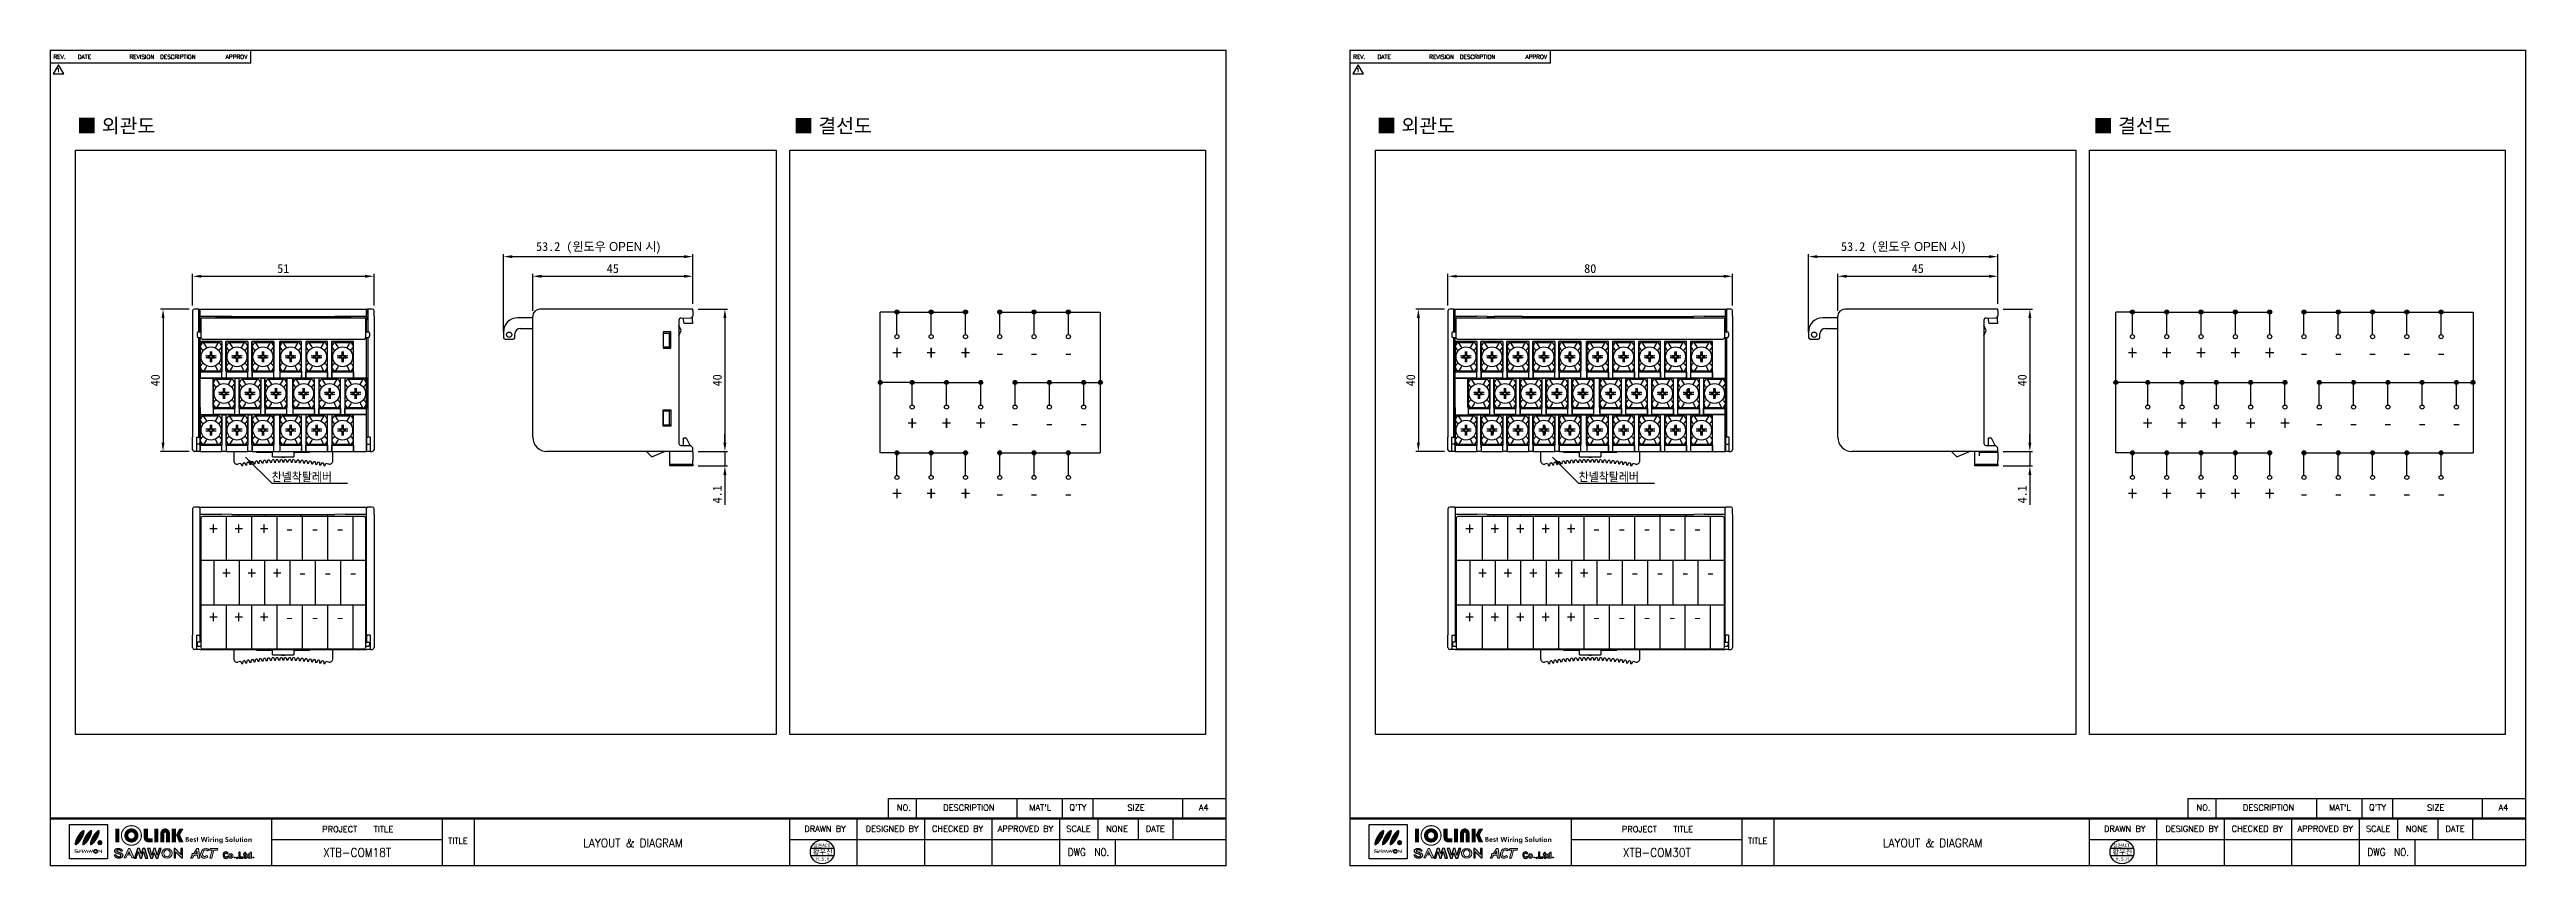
# Model space of a CAD drawing. Header units: millimetres. Extents: x 1618 to 2314, y 422 to 652.
import ezdxf
from ezdxf.enums import TextEntityAlignment as Align

# ---------------------------------------------------------------- set-up
doc = ezdxf.new("R2010")
doc.units = ezdxf.units.MM
for name, color, linetype in [('_______1', 160, 'Continuous'), ('LAYER_1', 160, 'Continuous'), ('SHEET', 7, 'Continuous')]:
    doc.layers.add(name, color=color, linetype=linetype)
doc.styles.add('ROMANS', font='romans', dxfattribs={"width": 0.9})
doc.styles.add('굴림', font='', dxfattribs={"width": 0.9})
doc.styles.get('굴림').set_extended_font_data('GulimChe')
doc.dimstyles.get("Standard").update_dxf_attribs({"dimtxt": 0.18, "dimasz": 0.18, "dimexe": 0.18, "dimexo": 0.0625, "dimgap": 0.09, "dimtad": 0, "dimtih": 1, "dimtoh": 1, "dimdec": 4, "dimzin": 0, "dimdsep": 46, "dimtxsty": 'Standard', "dimcen": 0.09, "dimadec": 0, "dimazin": 0, "dimtfac": 1, "dimtdec": 4, "dimtofl": 0, "dimtmove": 0, "dimatfit": 3, "dimfxl": 1, "dimtolj": 1, "dimtzin": 0, "dimarcsym": 0})

msp = doc.modelspace()

# ---------------------------------------------------------------- texts
at = {"color": 7}
for s, height, p in [('+', 3.97, (1856.08, 566.8)), ('+', 3.97, (1865.72, 566.8)), ('+', 3.97, (1875.36, 566.8)), ('-', 3.97, (1885, 566.8)), ('-', 3.97, (1894.64, 566.8)), ('-', 3.97, (1904.28, 566.8)), ('+', 3.97, (2203.35, 566.8)), ('+', 3.97, (2203.35, 566.8)), ('+', 3.97, (2212.99, 566.8)), ('+', 3.97, (2222.63, 566.8)), ('+', 3.97, (2232.27, 566.8)), ('+', 3.97, (2241.91, 566.8)), ('-', 3.97, (2251.55, 566.8)), ('-', 3.97, (2261.19, 566.8)), ('-', 3.97, (2270.83, 566.8)), ('-', 3.97, (2280.46, 566.8)), ('-', 3.97, (2290.1, 566.8)), ('+', 3.97, (1860.38, 547.02)), ('+', 3.97, (1870.02, 547.02)), ('+', 3.97, (1879.66, 547.02)), ('-', 3.97, (1889.3, 547.02)), ('-', 3.97, (1898.94, 547.02)), ('-', 3.97, (1908.58, 547.02)), ('+', 3.97, (2207.65, 547.02)), ('+', 3.97, (2217.29, 547.02)), ('+', 3.97, (2226.93, 547.02)), ('+', 3.97, (2236.57, 547.02)), ('+', 3.97, (2246.21, 547.02)), ('-', 3.97, (2255.85, 547.02)), ('-', 3.97, (2265.49, 547.02)), ('-', 3.97, (2275.13, 547.02)), ('-', 3.97, (2284.76, 547.02)), ('-', 3.97, (2294.4, 547.02)), ('+', 3.97, (1856.08, 527.24)), ('+', 3.97, (1865.72, 527.24)), ('+', 3.97, (1875.36, 527.24)), ('-', 3.97, (1885, 527.24)), ('-', 3.97, (1894.64, 527.24)), ('-', 3.97, (1904.28, 527.24)), ('+', 3.97, (2203.35, 527.24)), ('+', 3.97, (2212.99, 527.24)), ('+', 3.97, (2222.63, 527.24)), ('+', 3.97, (2232.27, 527.24)), ('+', 3.97, (2241.91, 527.24)), ('-', 3.97, (2251.55, 527.24)), ('-', 3.97, (2261.19, 527.24)), ('-', 3.97, (2270.83, 527.24)), ('-', 3.97, (2280.46, 527.24)), ('-', 3.97, (2290.1, 527.24)), ('+', 3.5, (1663.98, 517.36)), ('+', 3.5, (1671.11, 517.36)), ('+', 3.5, (1678.24, 517.36)), ('-', 3.5, (1685.37, 517.36)), ('-', 3.5, (1692.52, 517.36)), ('-', 3.5, (1699.6, 517.36)), ('+', 3.5, (1667.63, 504.86)), ('+', 3.5, (1674.76, 504.86)), ('+', 3.5, (1681.89, 504.86)), ('-', 3.5, (1689.02, 505)), ('-', 3.5, (1696.17, 505)), ('-', 3.5, (1703.25, 505)), ('+', 3.5, (1663.98, 492.5)), ('+', 3.5, (1671.11, 492.5)), ('+', 3.5, (1678.24, 492.5)), ('-', 3.5, (1685.37, 492.5)), ('-', 3.5, (1692.52, 492.5)), ('-', 3.5, (1699.6, 492.5))]:
    msp.add_text(s, height=height, dxfattribs=at).set_placement(p, align=Align.MIDDLE_CENTER)
at = {"color": 4, "style": '굴림', "width": 0.9}
for p in [(1680.37, 530.67), (2047.69, 530.67)]:
    msp.add_text('찬넬착탈레버', height=2.5, dxfattribs=at).set_placement(p)
for s, p in [('+', (2017.04, 517.36)), ('+', (2024.17, 517.36)), ('+', (2031.3, 517.36)), ('+', (2038.43, 517.36)), ('+', (2045.56, 517.36)), ('-', (2052.69, 517.36)), ('-', (2059.84, 517.36)), ('-', (2066.92, 517.36)), ('-', (2074.01, 517.36)), ('-', (2081.11, 517.36)), ('+', (2020.69, 504.86)), ('+', (2027.82, 504.86)), ('+', (2034.95, 504.86)), ('+', (2042.08, 504.86)), ('+', (2049.21, 504.86)), ('-', (2056.34, 505)), ('-', (2063.49, 505)), ('-', (2070.57, 505)), ('-', (2077.66, 505)), ('-', (2084.76, 505)), ('+', (2017.04, 492.5)), ('+', (2024.17, 492.5)), ('+', (2031.3, 492.5)), ('+', (2038.43, 492.5)), ('+', (2045.56, 492.5)), ('-', (2052.69, 492.5)), ('-', (2059.84, 492.5)), ('-', (2066.92, 492.5)), ('-', (2074.01, 492.5)), ('-', (2081.11, 492.5))]:
    msp.add_text(s, height=3.5).set_placement(p, align=Align.MIDDLE_CENTER)
at = {"color": 0, "char_height": 4, "width": 32.7166, "attachment_point": 5}
for s, insert in [('{\\fDotum|b1|i0|c129|p50;■ 외관도}', (1636.68, 630.35)), ('{\\fDotum|b1|i0|c129|p50;■ 결선도}', (1838.09, 630.35)), ('{\\fDotum|b1|i0|c129|p50;■ 외관도}', (2001.96, 630.35)), ('{\\fDotum|b1|i0|c129|p50;■ 결선도}', (2203.38, 630.35))]:
    msp.add_mtext(s, dxfattribs=dict(at, insert=insert))
at = {"layer": 'SHEET'}
for s, height, style, p in [('REV.', 1.175, 'ROMANS', (1620.76, 649.93)), ('DATE', 1.175, 'ROMANS', (1627.73, 649.93)), ('REVISION  DESCRIPTION', 1.1755, 'ROMANS', (1649.7, 649.93)), ('APPROV', 1.175, 'ROMANS', (1670.49, 649.93)), ('REV.', 1.175, 'ROMANS', (1986.04, 649.93)), ('DATE', 1.175, 'ROMANS', (1993.02, 649.93)), ('REVISION  DESCRIPTION', 1.1755, 'ROMANS', (2014.99, 649.93)), ('APPROV', 1.175, 'ROMANS', (2035.78, 649.93)), ('1', 1.18, 'ROMANS', (1620.36, 646.18)), ('1', 1.18, 'ROMANS', (1985.65, 646.18)), ('NO.', 1.686, 'ROMANS', (1858.04, 438.95)), ('DESCRIPTION', 1.6859, 'ROMANS', (1876.31, 438.95)), ("MAT'L", 1.686, 'ROMANS', (1896.36, 438.95)), ("Q'TY", 1.686, 'ROMANS', (1906.94, 438.95)), ('SIZE', 1.686, 'ROMANS', (1923.31, 438.95)), ('A4', 1.686, 'ROMANS', (1942.34, 438.95)), ('NO.', 1.686, 'ROMANS', (2223.33, 438.95)), ('DESCRIPTION', 1.6859, 'ROMANS', (2241.59, 438.95)), ("MAT'L", 1.686, 'ROMANS', (2261.65, 438.95)), ("Q'TY", 1.686, 'ROMANS', (2272.22, 438.95)), ('SIZE', 1.686, 'ROMANS', (2288.59, 438.95)), ('A4', 1.686, 'ROMANS', (2307.62, 438.95)), ('PROJECT   TITLE', 1.6859, 'ROMANS', (1704.55, 432.9)), ('DRAWN BY', 1.686, 'ROMANS', (1835.88, 433)), ('DESIGNED BY', 1.6859, 'ROMANS', (1854.75, 433)), ('CHECKED BY', 1.686, 'ROMANS', (1873.13, 433.03)), ('APPROVED BY', 1.6859, 'ROMANS', (1892.23, 433)), ('SCALE', 1.686, 'ROMANS', (1907.12, 433)), ('NONE', 1.686, 'ROMANS', (1917.94, 433)), ('DATE', 1.686, 'ROMANS', (1928.72, 433)), ('PROJECT   TITLE', 1.6859, 'ROMANS', (2069.83, 432.9)), ('DRAWN BY', 1.686, 'ROMANS', (2201.17, 433)), ('DESIGNED BY', 1.6859, 'ROMANS', (2220.04, 433)), ('CHECKED BY', 1.686, 'ROMANS', (2238.42, 433.03)), ('APPROVED BY', 1.6859, 'ROMANS', (2257.52, 433)), ('SCALE', 1.686, 'ROMANS', (2272.41, 433)), ('NONE', 1.686, 'ROMANS', (2283.23, 433)), ('DATE', 1.686, 'ROMANS', (2294.01, 433)), ('TITLE', 1.686, 'ROMANS', (1732.74, 429.61)), ('황우진', 1.44, '굴림', (1835.25, 426.58)), ('H.S.H', 0.96, '굴림', (1835.22, 424.54)), ('TITLE', 1.686, 'ROMANS', (2098.03, 429.61)), ('황우진', 1.44, '굴림', (2200.53, 426.58)), ('H.S.H', 0.96, '굴림', (2200.5, 424.54))]:
    msp.add_text(s, height=height, dxfattribs=dict(at, style=style)).set_placement(p, align=Align.MIDDLE)
at = {"layer": 'SHEET', "color": 0, "style": 'ROMANS', "width": 0.9}
for s, p in [('XTB-COM18T', (1704.38, 426.34)), ('LAYOUT & DIAGRAM', (1781.93, 429.02)), ('XTB-COM30T', (2069.66, 426.34)), ('LAYOUT & DIAGRAM', (2147.21, 429.02))]:
    msp.add_text(s, height=2.4, dxfattribs=at).set_placement(p, align=Align.MIDDLE)
at = {"layer": 'SHEET', "ltscale": 0.1, "style": '굴림'}
for p in [(1835, 428.36), (2200.29, 428.36)]:
    msp.add_text('삼원ACT', height=0.96, dxfattribs=at).set_placement(p, align=Align.MIDDLE)
at = {"layer": 'SHEET', "style": 'ROMANS', "width": 0.85}
for p in [(1909.94, 426.46), (2275.23, 426.46)]:
    msp.add_text('DWG  NO.', height=2.107, dxfattribs=at).set_placement(p, align=Align.MIDDLE)

# ---------------------------------------------------------------- blocks, each defined once
blk = doc.blocks.new('A$C4F960576')
h = blk.add_hatch(color=256)
edge = h.paths.add_edge_path(flags=16)
edge.add_ellipse((34.21, 1.98), major_axis=(0, -1.24), ratio=0.858658, start_angle=0, end_angle=360)
edge = h.paths.add_edge_path()
edge.add_ellipse((34.21, 1.98), major_axis=(-1.8, 0), ratio=0.950058, start_angle=0, end_angle=360)
edge = h.paths.add_edge_path(flags=16)
edge.add_ellipse((63.13, 1.01), major_axis=(0, -0.434), ratio=0.578322, start_angle=0, end_angle=360)
edge = h.paths.add_edge_path(flags=16)
edge.add_ellipse((56.6, 1.01), major_axis=(0, -0.433), ratio=0.676923, start_angle=0, end_angle=360)
edge = h.paths.add_edge_path()
edge.add_ellipse((56.61, 1.01), major_axis=(0, 0.812), ratio=0.970039, start_angle=0, end_angle=360)
h.paths.add_polyline_path([(32.1, 3.61), (31.82, 3.61), (31.48, 3.61), (30.8, 1.33), (30.13, 3.61), (29.58, 3.61), (28.91, 1.34), (28.24, 3.61), (27.38, 3.61), (28.47, 0.27), (29.14, 0.27), (29.74, 2.16), (30.36, 0.27), (31.04, 0.27)])
h.paths.add_polyline_path([(26.39, 3.63), (26.23, 3.63), (25.73, 3.63), (25.12, 1.74), (24.5, 3.63), (23.82, 3.63), (22.76, 0.28), (23.38, 0.28), (24.06, 2.57), (24.73, 0.28), (25.28, 0.28), (25.96, 2.55), (26.62, 0.28), (27.49, 0.28)])
h.paths.add_polyline_path([(37.04, 3.64), (36.93, 3.64), (36.67, 3.64), (36.67, 0.33), (37.24, 0.33), (37.24, 2.45), (39.31, 0.31), (39.67, 0.31), (39.67, 3.61), (39.11, 3.61), (39.11, 1.49)])
edge = h.paths.add_edge_path()
edge.add_spline(control_points=[(17.93, 2.71), (17.88, 2.87), (17.77, 3), (17.63, 3.08)], knot_values=[53, 53, 53, 53, 54, 54, 54, 54], degree=3, periodic=0)
edge.add_spline(control_points=[(17.63, 3.08), (17.46, 3.16), (17.28, 3.2), (17.09, 3.2)], knot_values=[0, 0, 0, 0, 1, 1, 1, 1], degree=3, periodic=0)
edge.add_spline(control_points=[(17.09, 3.2), (16.96, 3.21), (16.84, 3.18), (16.72, 3.12)], knot_values=[1, 1, 1, 1, 2, 2, 2, 2], degree=3, periodic=0)
edge.add_spline(control_points=[(16.72, 3.12), (16.61, 3.06), (16.55, 2.94), (16.56, 2.81)], knot_values=[2, 2, 2, 2, 3, 3, 3, 3], degree=3, periodic=0)
edge.add_spline(control_points=[(16.56, 2.81), (16.56, 2.81), (16.56, 2.79), (16.56, 2.79)], knot_values=[3, 3, 3, 3, 4, 4, 4, 4], degree=3, periodic=0)
edge.add_spline(control_points=[(16.56, 2.79), (16.56, 2.79), (16.56, 2.76), (16.56, 2.76)], knot_values=[4, 4, 4, 4, 5, 5, 5, 5], degree=3, periodic=0)
edge.add_spline(control_points=[(16.56, 2.76), (16.56, 2.76), (16.57, 2.73), (16.57, 2.73)], knot_values=[5, 5, 5, 5, 6, 6, 6, 6], degree=3, periodic=0)
edge.add_spline(control_points=[(16.57, 2.73), (16.57, 2.73), (16.59, 2.7), (16.59, 2.7)], knot_values=[6, 6, 6, 6, 7, 7, 7, 7], degree=3, periodic=0)
edge.add_spline(control_points=[(16.59, 2.7), (16.59, 2.7), (16.62, 2.67), (16.62, 2.67)], knot_values=[7, 7, 7, 7, 8, 8, 8, 8], degree=3, periodic=0)
edge.add_spline(control_points=[(16.62, 2.67), (16.62, 2.67), (16.65, 2.63), (16.65, 2.63)], knot_values=[8, 8, 8, 8, 9, 9, 9, 9], degree=3, periodic=0)
edge.add_spline(control_points=[(16.65, 2.63), (16.65, 2.63), (16.7, 2.59), (16.7, 2.59)], knot_values=[9, 9, 9, 9, 10, 10, 10, 10], degree=3, periodic=0)
edge.add_spline(control_points=[(16.7, 2.59), (16.7, 2.59), (16.76, 2.56), (16.76, 2.56)], knot_values=[10, 10, 10, 10, 11, 11, 11, 11], degree=3, periodic=0)
edge.add_spline(control_points=[(16.76, 2.56), (16.97, 2.46), (17.19, 2.38), (17.41, 2.31)], knot_values=[11, 11, 11, 11, 12, 12, 12, 12], degree=3, periodic=0)
edge.add_spline(control_points=[(17.41, 2.31), (17.7, 2.23), (17.99, 2.12), (18.25, 1.98)], knot_values=[12, 12, 12, 12, 13, 13, 13, 13], degree=3, periodic=0)
edge.add_spline(control_points=[(18.25, 1.98), (18.53, 1.85), (18.71, 1.58), (18.72, 1.28)], knot_values=[13, 13, 13, 13, 14, 14, 14, 14], degree=3, periodic=0)
edge.add_spline(control_points=[(18.72, 1.28), (18.74, 0.95), (18.56, 0.63), (18.27, 0.47)], knot_values=[14, 14, 14, 14, 15, 15, 15, 15], degree=3, periodic=0)
edge.add_spline(control_points=[(18.27, 0.47), (17.95, 0.31), (17.59, 0.24), (17.24, 0.26)], knot_values=[15, 15, 15, 15, 16, 16, 16, 16], degree=3, periodic=0)
edge.add_spline(control_points=[(17.24, 0.26), (16.91, 0.24), (16.59, 0.32), (16.31, 0.48)], knot_values=[16, 16, 16, 16, 17, 17, 17, 17], degree=3, periodic=0)
edge.add_spline(control_points=[(16.31, 0.48), (16.01, 0.68), (15.81, 1.01), (15.76, 1.37)], knot_values=[17, 17, 17, 17, 18, 18, 18, 18], degree=3, periodic=0)
edge.add_spline(control_points=[(15.76, 1.37), (15.76, 1.37), (16.31, 1.37), (16.31, 1.37)], knot_values=[18, 18, 18, 18, 19, 19, 19, 19], degree=3, periodic=0)
edge.add_spline(control_points=[(16.31, 1.37), (16.35, 1.17), (16.49, 1), (16.68, 0.93)], knot_values=[19, 19, 19, 19, 20, 20, 20, 20], degree=3, periodic=0)
edge.add_spline(control_points=[(16.68, 0.93), (16.88, 0.79), (17.12, 0.73), (17.37, 0.74)], knot_values=[20, 20, 20, 20, 21, 21, 21, 21], degree=3, periodic=0)
edge.add_spline(control_points=[(17.37, 0.74), (17.52, 0.73), (17.67, 0.76), (17.81, 0.83)], knot_values=[21, 21, 21, 21, 22, 22, 22, 22], degree=3, periodic=0)
edge.add_spline(control_points=[(17.81, 0.83), (17.81, 0.83), (17.85, 0.87), (17.85, 0.87)], knot_values=[22, 22, 22, 22, 23, 23, 23, 23], degree=3, periodic=0)
edge.add_spline(control_points=[(17.85, 0.87), (17.85, 0.87), (17.89, 0.91), (17.89, 0.91)], knot_values=[23, 23, 23, 23, 24, 24, 24, 24], degree=3, periodic=0)
edge.add_spline(control_points=[(17.89, 0.91), (17.89, 0.91), (17.92, 0.95), (17.92, 0.95)], knot_values=[24, 24, 24, 24, 25, 25, 25, 25], degree=3, periodic=0)
edge.add_spline(control_points=[(17.92, 0.95), (17.92, 0.95), (17.94, 1), (17.94, 1)], knot_values=[25, 25, 25, 25, 26, 26, 26, 26], degree=3, periodic=0)
edge.add_spline(control_points=[(17.94, 1), (17.94, 1), (17.96, 1.05), (17.96, 1.05)], knot_values=[26, 26, 26, 26, 27, 27, 27, 27], degree=3, periodic=0)
edge.add_spline(control_points=[(17.96, 1.05), (17.96, 1.05), (17.97, 1.11), (17.97, 1.11)], knot_values=[27, 27, 27, 27, 28, 28, 28, 28], degree=3, periodic=0)
edge.add_spline(control_points=[(17.97, 1.11), (17.97, 1.11), (17.98, 1.17), (17.98, 1.17)], knot_values=[28, 28, 28, 28, 29, 29, 29, 29], degree=3, periodic=0)
edge.add_spline(control_points=[(17.98, 1.17), (17.98, 1.17), (17.99, 1.25), (17.99, 1.25)], knot_values=[29, 29, 29, 29, 30, 30, 30, 30], degree=3, periodic=0)
edge.add_spline(control_points=[(17.99, 1.25), (17.99, 1.25), (17.98, 1.27), (17.98, 1.27)], knot_values=[30, 30, 30, 30, 31, 31, 31, 31], degree=3, periodic=0)
edge.add_spline(control_points=[(17.98, 1.27), (17.98, 1.27), (17.98, 1.3), (17.98, 1.3)], knot_values=[31, 31, 31, 31, 32, 32, 32, 32], degree=3, periodic=0)
edge.add_spline(control_points=[(17.98, 1.3), (17.98, 1.3), (17.97, 1.33), (17.97, 1.33)], knot_values=[32, 32, 32, 32, 33, 33, 33, 33], degree=3, periodic=0)
edge.add_spline(control_points=[(17.97, 1.33), (17.97, 1.33), (17.95, 1.36), (17.95, 1.36)], knot_values=[33, 33, 33, 33, 34, 34, 34, 34], degree=3, periodic=0)
edge.add_spline(control_points=[(17.95, 1.36), (17.95, 1.36), (17.92, 1.39), (17.92, 1.39)], knot_values=[34, 34, 34, 34, 35, 35, 35, 35], degree=3, periodic=0)
edge.add_spline(control_points=[(17.92, 1.39), (17.92, 1.39), (17.88, 1.43), (17.88, 1.43)], knot_values=[35, 35, 35, 35, 36, 36, 36, 36], degree=3, periodic=0)
edge.add_spline(control_points=[(17.88, 1.43), (17.88, 1.43), (17.83, 1.47), (17.83, 1.47)], knot_values=[36, 36, 36, 36, 37, 37, 37, 37], degree=3, periodic=0)
edge.add_spline(control_points=[(17.83, 1.47), (17.83, 1.47), (17.77, 1.51), (17.77, 1.51)], knot_values=[37, 37, 37, 37, 38, 38, 38, 38], degree=3, periodic=0)
edge.add_spline(control_points=[(17.77, 1.51), (17.56, 1.61), (17.35, 1.69), (17.13, 1.75)], knot_values=[38, 38, 38, 38, 39, 39, 39, 39], degree=3, periodic=0)
edge.add_spline(control_points=[(17.13, 1.75), (16.84, 1.83), (16.55, 1.94), (16.28, 2.07)], knot_values=[39, 39, 39, 39, 40, 40, 40, 40], degree=3, periodic=0)
edge.add_spline(control_points=[(16.28, 2.07), (16.28, 2.07), (16.18, 2.14), (16.18, 2.14)], knot_values=[40, 40, 40, 40, 41, 41, 41, 41], degree=3, periodic=0)
edge.add_spline(control_points=[(16.18, 2.14), (16.18, 2.14), (16.08, 2.21), (16.08, 2.21)], knot_values=[41, 41, 41, 41, 42, 42, 42, 42], degree=3, periodic=0)
edge.add_spline(control_points=[(16.08, 2.21), (16.08, 2.21), (16, 2.29), (16, 2.29)], knot_values=[42, 42, 42, 42, 43, 43, 43, 43], degree=3, periodic=0)
edge.add_spline(control_points=[(16, 2.29), (16, 2.29), (15.94, 2.38), (15.94, 2.38)], knot_values=[43, 43, 43, 43, 44, 44, 44, 44], degree=3, periodic=0)
edge.add_spline(control_points=[(15.94, 2.38), (15.94, 2.38), (15.89, 2.46), (15.89, 2.46)], knot_values=[44, 44, 44, 44, 45, 45, 45, 45], degree=3, periodic=0)
edge.add_spline(control_points=[(15.89, 2.46), (15.89, 2.46), (15.85, 2.55), (15.85, 2.55)], knot_values=[45, 45, 45, 45, 46, 46, 46, 46], degree=3, periodic=0)
edge.add_spline(control_points=[(15.85, 2.55), (15.85, 2.55), (15.83, 2.65), (15.83, 2.65)], knot_values=[46, 46, 46, 46, 47, 47, 47, 47], degree=3, periodic=0)
edge.add_spline(control_points=[(15.83, 2.65), (15.83, 2.65), (15.82, 2.75), (15.82, 2.75)], knot_values=[47, 47, 47, 47, 48, 48, 48, 48], degree=3, periodic=0)
edge.add_spline(control_points=[(15.82, 2.75), (15.82, 3.01), (15.94, 3.26), (16.15, 3.41)], knot_values=[48, 48, 48, 48, 49, 49, 49, 49], degree=3, periodic=0)
edge.add_spline(control_points=[(16.15, 3.41), (16.44, 3.6), (16.78, 3.7), (17.13, 3.68)], knot_values=[49, 49, 49, 49, 50, 50, 50, 50], degree=3, periodic=0)
edge.add_spline(control_points=[(17.13, 3.68), (17.38, 3.68), (17.63, 3.65), (17.87, 3.57)], knot_values=[50, 50, 50, 50, 51, 51, 51, 51], degree=3, periodic=0)
edge.add_spline(control_points=[(17.87, 3.57), (18.2, 3.4), (18.43, 3.08), (18.48, 2.71)], knot_values=[51, 51, 51, 51, 52, 52, 52, 52], degree=3, periodic=0)
edge.add_spline(control_points=[(18.48, 2.71), (18.48, 2.71), (17.93, 2.71), (17.93, 2.71)], knot_values=[52, 52, 52, 52, 53, 53, 53, 53], degree=3, periodic=0)
h.paths.add_polyline_path([(21.16, 1.84), (20.44, 1.84), (20.8, 2.61)], flags=16)
h.paths.add_polyline_path([(22.71, 0.34), (21.14, 3.69), (20.67, 3.69), (19.12, 0.34), (19.77, 0.34), (20.25, 1.4), (21.35, 1.4), (21.81, 0.34)])
edge = h.paths.add_edge_path()
edge.add_spline(control_points=[(57.88, 0.59), (57.91, 0.62), (57.95, 0.63), (58, 0.63), (58.04, 0.63), (58.08, 0.62), (58.1, 0.59)], knot_values=[6, 6, 6, 6, 7, 7, 7, 8, 8, 8, 8], degree=3, periodic=0)
edge.add_spline(control_points=[(58.1, 0.59), (58.13, 0.56), (58.14, 0.53), (58.14, 0.49), (58.14, 0.45), (58.13, 0.42), (58.1, 0.4)], knot_values=[0, 0, 0, 0, 1, 1, 1, 2, 2, 2, 2], degree=3, periodic=0)
edge.add_spline(control_points=[(58.1, 0.4), (58.08, 0.37), (58.04, 0.35), (58, 0.35), (57.95, 0.35), (57.91, 0.37), (57.88, 0.4)], knot_values=[2, 2, 2, 2, 3, 3, 3, 4, 4, 4, 4], degree=3, periodic=0)
edge.add_spline(control_points=[(57.88, 0.4), (57.86, 0.42), (57.85, 0.45), (57.85, 0.49), (57.85, 0.53), (57.86, 0.56), (57.88, 0.59)], knot_values=[4, 4, 4, 4, 5, 5, 5, 6, 6, 6, 6], degree=3, periodic=0)
edge = h.paths.add_edge_path()
edge.add_spline(control_points=[(58.73, 0.08), (58.78, 0.1), (58.82, 0.13), (58.85, 0.16)], knot_values=[12, 12, 12, 12, 13, 13, 13, 13], degree=3, periodic=0)
edge.add_spline(control_points=[(58.85, 0.16), (58.89, 0.19), (58.91, 0.23), (58.92, 0.27)], knot_values=[0, 0, 0, 0, 1, 1, 1, 1], degree=3, periodic=0)
edge.add_spline(control_points=[(58.92, 0.27), (58.93, 0.31), (58.93, 0.33), (58.92, 0.34)], knot_values=[1, 1, 1, 1, 2, 2, 2, 2], degree=3, periodic=0)
edge.add_spline(control_points=[(58.92, 0.34), (58.9, 0.36), (58.88, 0.36), (58.85, 0.36), (58.82, 0.36), (58.8, 0.38), (58.78, 0.4)], knot_values=[2, 2, 2, 2, 3, 3, 3, 4, 4, 4, 4], degree=3, periodic=0)
edge.add_spline(control_points=[(58.78, 0.4), (58.76, 0.43), (58.74, 0.46), (58.74, 0.5), (58.74, 0.54), (58.76, 0.57), (58.79, 0.6)], knot_values=[4, 4, 4, 4, 5, 5, 5, 6, 6, 6, 6], degree=3, periodic=0)
edge.add_spline(control_points=[(58.79, 0.6), (58.82, 0.62), (58.85, 0.63), (58.89, 0.63), (58.94, 0.63), (58.98, 0.62), (59.01, 0.59)], knot_values=[6, 6, 6, 6, 7, 7, 7, 8, 8, 8, 8], degree=3, periodic=0)
edge.add_spline(control_points=[(59.01, 0.59), (59.05, 0.57), (59.07, 0.52), (59.07, 0.47), (59.07, 0.38), (59.04, 0.29), (58.98, 0.22)], knot_values=[8, 8, 8, 8, 9, 9, 9, 10, 10, 10, 10], degree=3, periodic=0)
edge.add_spline(control_points=[(58.98, 0.22), (58.92, 0.15), (58.85, 0.09), (58.76, 0.05)], knot_values=[10, 10, 10, 10, 11, 11, 11, 11], degree=3, periodic=0)
edge.add_spline(control_points=[(58.76, 0.05), (58.76, 0.05), (58.73, 0.08), (58.73, 0.08)], knot_values=[11, 11, 11, 11, 12, 12, 12, 12], degree=3, periodic=0)
edge = h.paths.add_edge_path()
edge.add_spline(control_points=[(59.92, 2.38), (59.92, 2.38), (59.77, 2.38), (59.77, 2.38)], knot_values=[6, 6, 6, 6, 7, 7, 7, 7], degree=3, periodic=0)
edge.add_spline(control_points=[(59.77, 2.38), (59.77, 2.38), (59.44, 2.38), (59.44, 2.38)], knot_values=[0, 0, 0, 0, 1, 1, 1, 1], degree=3, periodic=0)
edge.add_spline(control_points=[(59.44, 2.38), (59.44, 2.38), (59.44, 0.24), (59.44, 0.24)], knot_values=[1, 1, 1, 1, 2, 2, 2, 2], degree=3, periodic=0)
edge.add_spline(control_points=[(59.44, 0.24), (59.44, 0.24), (60.91, 0.24), (60.91, 0.24)], knot_values=[2, 2, 2, 2, 3, 3, 3, 3], degree=3, periodic=0)
edge.add_spline(control_points=[(60.91, 0.24), (60.91, 0.24), (60.91, 0.62), (60.91, 0.62)], knot_values=[3, 3, 3, 3, 4, 4, 4, 4], degree=3, periodic=0)
edge.add_spline(control_points=[(60.91, 0.62), (60.91, 0.62), (60.14, 0.62), (59.92, 0.62)], knot_values=[4, 4, 4, 4, 5, 5, 5, 5], degree=3, periodic=0)
edge.add_spline(control_points=[(59.92, 0.62), (59.92, 0.87), (59.92, 2.38), (59.92, 2.38)], knot_values=[5, 5, 5, 5, 6, 6, 6, 6], degree=3, periodic=0)
edge = h.paths.add_edge_path()
edge.add_spline(control_points=[(61.77, 2.39), (61.77, 2.39), (61.53, 2.21), (61.53, 2.21)], knot_values=[23, 23, 23, 23, 24, 24, 24, 24], degree=3, periodic=0)
edge.add_spline(control_points=[(61.53, 2.21), (61.53, 2.21), (61.29, 2.03), (61.29, 2.03)], knot_values=[0, 0, 0, 0, 1, 1, 1, 1], degree=3, periodic=0)
edge.add_spline(control_points=[(61.29, 2.03), (61.29, 2.03), (61.29, 1.87), (61.29, 1.78)], knot_values=[1, 1, 1, 1, 2, 2, 2, 2], degree=3, periodic=0)
edge.add_spline(control_points=[(61.29, 1.78), (61.25, 1.78), (61.04, 1.78), (61.04, 1.78)], knot_values=[2, 2, 2, 2, 3, 3, 3, 3], degree=3, periodic=0)
edge.add_spline(control_points=[(61.04, 1.78), (61.04, 1.78), (61.04, 1.4), (61.04, 1.4)], knot_values=[3, 3, 3, 3, 4, 4, 4, 4], degree=3, periodic=0)
edge.add_spline(control_points=[(61.04, 1.4), (61.04, 1.4), (61.25, 1.4), (61.29, 1.4)], knot_values=[4, 4, 4, 4, 5, 5, 5, 5], degree=3, periodic=0)
edge.add_spline(control_points=[(61.29, 1.4), (61.29, 1.19), (61.29, 0.64), (61.29, 0.64)], knot_values=[5, 5, 5, 5, 6, 6, 6, 6], degree=3, periodic=0)
edge.add_spline(control_points=[(61.29, 0.64), (61.29, 0.5), (61.33, 0.38), (61.41, 0.31)], knot_values=[6, 6, 6, 6, 7, 7, 7, 7], degree=3, periodic=0)
edge.add_spline(control_points=[(61.41, 0.31), (61.41, 0.31), (61.41, 0.3), (61.41, 0.3)], knot_values=[7, 7, 7, 7, 8, 8, 8, 8], degree=3, periodic=0)
edge.add_spline(control_points=[(61.41, 0.3), (61.49, 0.23), (61.6, 0.19), (61.74, 0.19), (61.83, 0.19), (61.92, 0.21), (61.99, 0.25)], knot_values=[8, 8, 8, 8, 9, 9, 9, 10, 10, 10, 10], degree=3, periodic=0)
edge.add_spline(control_points=[(61.99, 0.25), (62.05, 0.27), (62.1, 0.31), (62.15, 0.36)], knot_values=[10, 10, 10, 10, 11, 11, 11, 11], degree=3, periodic=0)
edge.add_spline(control_points=[(62.15, 0.36), (62.15, 0.36), (62.25, 0.45), (62.25, 0.45)], knot_values=[11, 11, 11, 11, 12, 12, 12, 12], degree=3, periodic=0)
edge.add_spline(control_points=[(62.25, 0.45), (62.25, 0.45), (62.06, 0.72), (62.06, 0.72)], knot_values=[12, 12, 12, 12, 13, 13, 13, 13], degree=3, periodic=0)
edge.add_spline(control_points=[(62.06, 0.72), (62.06, 0.72), (61.94, 0.64), (61.94, 0.64)], knot_values=[13, 13, 13, 13, 14, 14, 14, 14], degree=3, periodic=0)
edge.add_spline(control_points=[(61.94, 0.64), (61.91, 0.62), (61.89, 0.61), (61.87, 0.61)], knot_values=[14, 14, 14, 14, 15, 15, 15, 15], degree=3, periodic=0)
edge.add_spline(control_points=[(61.87, 0.61), (61.85, 0.6), (61.82, 0.6), (61.79, 0.6), (61.78, 0.6), (61.78, 0.6), (61.78, 0.6)], knot_values=[15, 15, 15, 15, 16, 16, 16, 17, 17, 17, 17], degree=3, periodic=0)
edge.add_spline(control_points=[(61.78, 0.6), (61.78, 0.6), (61.77, 0.62), (61.77, 0.64)], knot_values=[17, 17, 17, 17, 18, 18, 18, 18], degree=3, periodic=0)
edge.add_spline(control_points=[(61.77, 0.64), (61.77, 0.64), (61.77, 1.19), (61.77, 1.4)], knot_values=[18, 18, 18, 18, 19, 19, 19, 19], degree=3, periodic=0)
edge.add_spline(control_points=[(61.77, 1.4), (61.9, 1.4), (62.19, 1.4), (62.19, 1.4)], knot_values=[19, 19, 19, 19, 20, 20, 20, 20], degree=3, periodic=0)
edge.add_spline(control_points=[(62.19, 1.4), (62.19, 1.4), (62.19, 1.78), (62.19, 1.78)], knot_values=[20, 20, 20, 20, 21, 21, 21, 21], degree=3, periodic=0)
edge.add_spline(control_points=[(62.19, 1.78), (62.19, 1.78), (61.9, 1.78), (61.77, 1.78)], knot_values=[21, 21, 21, 21, 22, 22, 22, 22], degree=3, periodic=0)
edge.add_spline(control_points=[(61.77, 1.78), (61.77, 1.92), (61.77, 2.39), (61.77, 2.39)], knot_values=[22, 22, 22, 22, 23, 23, 23, 23], degree=3, periodic=0)
edge = h.paths.add_edge_path(flags=17)
edge.add_spline(control_points=[(61.99, 0.25), (61.99, 0.25), (61.99, 0.25), (61.99, 0.25)], knot_values=[0, 0, 0, 0, 1, 1, 1, 1], degree=3, periodic=0)
edge.add_spline(control_points=[(61.99, 0.25), (61.99, 0.25), (61.99, 0.25), (61.99, 0.25)], knot_values=[1, 1, 1, 1, 2, 2, 2, 2], degree=3, periodic=0)
edge.add_spline(control_points=[(61.99, 0.25), (61.99, 0.25), (61.99, 0.25), (61.99, 0.25)], knot_values=[2, 2, 2, 2, 3, 3, 3, 3], degree=3, periodic=0)
edge = h.paths.add_edge_path()
edge.add_spline(control_points=[(64.42, 0.59), (64.45, 0.62), (64.49, 0.63), (64.53, 0.63), (64.58, 0.63), (64.61, 0.62), (64.64, 0.59)], knot_values=[6, 6, 6, 6, 7, 7, 7, 8, 8, 8, 8], degree=3, periodic=0)
edge.add_spline(control_points=[(64.64, 0.59), (64.67, 0.56), (64.68, 0.53), (64.68, 0.49), (64.68, 0.45), (64.67, 0.42), (64.64, 0.4)], knot_values=[0, 0, 0, 0, 1, 1, 1, 2, 2, 2, 2], degree=3, periodic=0)
edge.add_spline(control_points=[(64.64, 0.4), (64.62, 0.37), (64.58, 0.35), (64.53, 0.35), (64.49, 0.35), (64.45, 0.37), (64.42, 0.4)], knot_values=[2, 2, 2, 2, 3, 3, 3, 4, 4, 4, 4], degree=3, periodic=0)
edge.add_spline(control_points=[(64.42, 0.4), (64.4, 0.42), (64.39, 0.45), (64.39, 0.49), (64.39, 0.53), (64.4, 0.56), (64.42, 0.59)], knot_values=[4, 4, 4, 4, 5, 5, 5, 6, 6, 6, 6], degree=3, periodic=0)
edge = h.paths.add_edge_path()
edge.add_spline(control_points=[(63.87, 2.38), (63.87, 2.38), (63.72, 2.38), (63.72, 2.38)], knot_values=[12, 12, 12, 12, 13, 13, 13, 13], degree=3, periodic=0)
edge.add_spline(control_points=[(63.72, 2.38), (63.72, 2.38), (63.39, 2.38), (63.39, 2.38)], knot_values=[0, 0, 0, 0, 1, 1, 1, 1], degree=3, periodic=0)
edge.add_spline(control_points=[(63.39, 2.38), (63.39, 2.38), (63.39, 2), (63.39, 1.78)], knot_values=[1, 1, 1, 1, 2, 2, 2, 2], degree=3, periodic=0)
edge.add_spline(control_points=[(63.39, 1.78), (63.31, 1.8), (63.22, 1.82), (63.12, 1.82), (62.92, 1.82), (62.75, 1.74), (62.6, 1.58)], knot_values=[2, 2, 2, 2, 3, 3, 3, 4, 4, 4, 4], degree=3, periodic=0)
edge.add_spline(control_points=[(62.6, 1.58), (62.47, 1.43), (62.4, 1.24), (62.4, 1.02), (62.4, 0.79), (62.46, 0.59), (62.58, 0.44)], knot_values=[4, 4, 4, 4, 5, 5, 5, 6, 6, 6, 6], degree=3, periodic=0)
edge.add_spline(control_points=[(62.58, 0.44), (62.7, 0.28), (62.87, 0.19), (63.07, 0.19), (63.21, 0.19), (63.32, 0.22), (63.42, 0.27)], knot_values=[6, 6, 6, 6, 7, 7, 7, 8, 8, 8, 8], degree=3, periodic=0)
edge.add_spline(control_points=[(63.42, 0.27), (63.44, 0.28), (63.46, 0.29), (63.48, 0.3)], knot_values=[8, 8, 8, 8, 9, 9, 9, 9], degree=3, periodic=0)
edge.add_spline(control_points=[(63.48, 0.3), (63.49, 0.28), (63.51, 0.24), (63.51, 0.24)], knot_values=[9, 9, 9, 9, 10, 10, 10, 10], degree=3, periodic=0)
edge.add_spline(control_points=[(63.51, 0.24), (63.51, 0.24), (63.87, 0.24), (63.87, 0.24)], knot_values=[10, 10, 10, 10, 11, 11, 11, 11], degree=3, periodic=0)
edge.add_spline(control_points=[(63.87, 0.24), (63.87, 0.24), (63.87, 2.38), (63.87, 2.38)], knot_values=[11, 11, 11, 11, 12, 12, 12, 12], degree=3, periodic=0)
edge = h.paths.add_edge_path()
edge.add_spline(control_points=[(48.29, 1.2), (48.29, 1.2), (48.2, 1.15), (48.2, 1.15)], knot_values=[24, 24, 24, 24, 25, 25, 25, 25], degree=3, periodic=0)
edge.add_spline(control_points=[(48.2, 1.15), (48.03, 1.05), (47.89, 0.98), (47.78, 0.93)], knot_values=[0, 0, 0, 0, 1, 1, 1, 1], degree=3, periodic=0)
edge.add_spline(control_points=[(47.78, 0.93), (47.64, 0.88), (47.5, 0.85), (47.36, 0.85), (47.1, 0.85), (46.92, 0.96), (46.81, 1.19)], knot_values=[1, 1, 1, 1, 2, 2, 2, 3, 3, 3, 3], degree=3, periodic=0)
edge.add_spline(control_points=[(46.81, 1.19), (46.71, 1.4), (46.69, 1.66), (46.75, 1.97)], knot_values=[3, 3, 3, 3, 4, 4, 4, 4], degree=3, periodic=0)
edge.add_spline(control_points=[(46.75, 1.97), (46.8, 2.29), (46.92, 2.55), (47.09, 2.77)], knot_values=[4, 4, 4, 4, 5, 5, 5, 5], degree=3, periodic=0)
edge.add_spline(control_points=[(47.09, 2.77), (47.3, 3.01), (47.53, 3.12), (47.82, 3.12), (47.89, 3.12), (47.96, 3.11), (48.03, 3.1)], knot_values=[5, 5, 5, 5, 6, 6, 6, 7, 7, 7, 7], degree=3, periodic=0)
edge.add_spline(control_points=[(48.03, 3.1), (48.03, 3.1), (48.16, 3.04), (48.16, 3.04)], knot_values=[7, 7, 7, 7, 8, 8, 8, 8], degree=3, periodic=0)
edge.add_spline(control_points=[(48.16, 3.04), (48.16, 3.04), (48.23, 2.99), (48.23, 2.99)], knot_values=[8, 8, 8, 8, 9, 9, 9, 9], degree=3, periodic=0)
edge.add_spline(control_points=[(48.23, 2.99), (48.23, 2.99), (48.3, 2.92), (48.3, 2.92)], knot_values=[9, 9, 9, 9, 10, 10, 10, 10], degree=3, periodic=0)
edge.add_spline(control_points=[(48.3, 2.92), (48.3, 2.92), (48.41, 2.8), (48.41, 2.8)], knot_values=[10, 10, 10, 10, 11, 11, 11, 11], degree=3, periodic=0)
edge.add_spline(control_points=[(48.41, 2.8), (48.41, 2.8), (48.9, 3.15), (48.9, 3.15)], knot_values=[11, 11, 11, 11, 12, 12, 12, 12], degree=3, periodic=0)
edge.add_spline(control_points=[(48.9, 3.15), (48.9, 3.15), (48.87, 3.21), (48.87, 3.21)], knot_values=[12, 12, 12, 12, 13, 13, 13, 13], degree=3, periodic=0)
edge.add_spline(control_points=[(48.87, 3.21), (48.79, 3.36), (48.67, 3.48), (48.52, 3.57)], knot_values=[13, 13, 13, 13, 14, 14, 14, 14], degree=3, periodic=0)
edge.add_spline(control_points=[(48.52, 3.57), (48.34, 3.66), (48.13, 3.71), (47.89, 3.71), (47.41, 3.71), (46.99, 3.53), (46.65, 3.18)], knot_values=[14, 14, 14, 14, 15, 15, 15, 16, 16, 16, 16], degree=3, periodic=0)
edge.add_spline(control_points=[(46.65, 3.18), (46.35, 2.86), (46.15, 2.46), (46.07, 2)], knot_values=[16, 16, 16, 16, 17, 17, 17, 17], degree=3, periodic=0)
edge.add_spline(control_points=[(46.07, 2), (46.05, 1.86), (46.03, 1.73), (46.03, 1.61), (46.03, 1.31), (46.1, 1.04), (46.24, 0.81)], knot_values=[17, 17, 17, 17, 18, 18, 18, 19, 19, 19, 19], degree=3, periodic=0)
edge.add_spline(control_points=[(46.24, 0.81), (46.46, 0.44), (46.81, 0.26), (47.29, 0.26), (47.51, 0.26), (47.73, 0.29), (47.94, 0.37)], knot_values=[19, 19, 19, 19, 20, 20, 20, 21, 21, 21, 21], degree=3, periodic=0)
edge.add_spline(control_points=[(47.94, 0.37), (48.14, 0.43), (48.31, 0.53), (48.44, 0.65)], knot_values=[21, 21, 21, 21, 22, 22, 22, 22], degree=3, periodic=0)
edge.add_spline(control_points=[(48.44, 0.65), (48.44, 0.65), (48.49, 0.69), (48.49, 0.69)], knot_values=[22, 22, 22, 22, 23, 23, 23, 23], degree=3, periodic=0)
edge.add_spline(control_points=[(48.49, 0.69), (48.49, 0.69), (48.29, 1.2), (48.29, 1.2)], knot_values=[23, 23, 23, 23, 24, 24, 24, 24], degree=3, periodic=0)
h.paths.add_polyline_path([(44.24, 1.93), (44.74, 2.71), (44.81, 1.93)], flags=16)
h.paths.add_polyline_path([(45.68, 0.23), (45.26, 3.6), (44.7, 3.6), (43.59, 1.93), (43.06, 1.93), (42.9, 1.35), (43.21, 1.35), (43.08, 1.16), (42.47, 0.23), (43.13, 0.23), (43.66, 1.03), (43.87, 1.35), (44.87, 1.35), (44.9, 1.03), (45, 0.23)])
h.paths.add_polyline_path([(50.66, 3.04), (49.91, 0.24), (49.3, 0.24), (50.05, 3.04), (49.17, 3.04), (49.32, 3.62), (50.2, 3.62), (50.2, 3.62), (52.06, 3.62), (51.91, 3.04)])
edge = h.paths.add_edge_path()
edge.add_spline(control_points=[(55.65, 0.47), (55.65, 0.47), (55.43, 0.84), (55.43, 0.84)], knot_values=[28, 28, 28, 28, 29, 29, 29, 29], degree=3, periodic=0)
edge.add_spline(control_points=[(55.43, 0.84), (55.43, 0.84), (55.36, 0.79), (55.36, 0.79)], knot_values=[0, 0, 0, 0, 1, 1, 1, 1], degree=3, periodic=0)
edge.add_spline(control_points=[(55.36, 0.79), (55.36, 0.79), (55.12, 0.66), (55.12, 0.66)], knot_values=[1, 1, 1, 1, 2, 2, 2, 2], degree=3, periodic=0)
edge.add_spline(control_points=[(55.12, 0.66), (55.04, 0.62), (54.96, 0.6), (54.88, 0.6), (54.72, 0.6), (54.6, 0.67), (54.51, 0.81)], knot_values=[2, 2, 2, 2, 3, 3, 3, 4, 4, 4, 4], degree=3, periodic=0)
edge.add_spline(control_points=[(54.51, 0.81), (54.43, 0.94), (54.39, 1.1), (54.39, 1.29), (54.39, 1.48), (54.43, 1.65), (54.52, 1.78)], knot_values=[4, 4, 4, 4, 5, 5, 5, 6, 6, 6, 6], degree=3, periodic=0)
edge.add_spline(control_points=[(54.52, 1.78), (54.61, 1.92), (54.74, 1.99), (54.91, 1.99)], knot_values=[6, 6, 6, 6, 7, 7, 7, 7], degree=3, periodic=0)
edge.add_spline(control_points=[(54.91, 1.99), (54.91, 1.99), (55.04, 1.98), (55.04, 1.98)], knot_values=[7, 7, 7, 7, 8, 8, 8, 8], degree=3, periodic=0)
edge.add_spline(control_points=[(55.04, 1.98), (55.04, 1.98), (55.04, 1.98), (55.04, 1.98)], knot_values=[8, 8, 8, 8, 9, 9, 9, 9], degree=3, periodic=0)
edge.add_spline(control_points=[(55.04, 1.98), (55.05, 1.97), (55.08, 1.96), (55.12, 1.94)], knot_values=[9, 9, 9, 9, 10, 10, 10, 10], degree=3, periodic=0)
edge.add_spline(control_points=[(55.12, 1.94), (55.12, 1.94), (55.11, 1.96), (55.11, 1.96)], knot_values=[10, 10, 10, 10, 11, 11, 11, 11], degree=3, periodic=0)
edge.add_spline(control_points=[(55.11, 1.96), (55.11, 1.96), (55.15, 1.93), (55.15, 1.93)], knot_values=[11, 11, 11, 11, 12, 12, 12, 12], degree=3, periodic=0)
edge.add_spline(control_points=[(55.15, 1.93), (55.15, 1.93), (55.17, 1.91), (55.17, 1.91)], knot_values=[12, 12, 12, 12, 13, 13, 13, 13], degree=3, periodic=0)
edge.add_spline(control_points=[(55.17, 1.91), (55.17, 1.91), (55.17, 1.91), (55.17, 1.91)], knot_values=[13, 13, 13, 13, 14, 14, 14, 14], degree=3, periodic=0)
edge.add_spline(control_points=[(55.17, 1.91), (55.18, 1.9), (55.19, 1.89), (55.22, 1.87)], knot_values=[14, 14, 14, 14, 15, 15, 15, 15], degree=3, periodic=0)
edge.add_spline(control_points=[(55.22, 1.87), (55.22, 1.87), (55.32, 1.78), (55.32, 1.78)], knot_values=[15, 15, 15, 15, 16, 16, 16, 16], degree=3, periodic=0)
edge.add_spline(control_points=[(55.32, 1.78), (55.32, 1.78), (55.64, 2.03), (55.64, 2.03)], knot_values=[16, 16, 16, 16, 17, 17, 17, 17], degree=3, periodic=0)
edge.add_spline(control_points=[(55.64, 2.03), (55.64, 2.03), (55.59, 2.1), (55.59, 2.1)], knot_values=[17, 17, 17, 17, 18, 18, 18, 18], degree=3, periodic=0)
edge.add_spline(control_points=[(55.59, 2.1), (55.52, 2.19), (55.43, 2.27), (55.32, 2.33)], knot_values=[18, 18, 18, 18, 19, 19, 19, 19], degree=3, periodic=0)
edge.add_spline(control_points=[(55.32, 2.33), (55.19, 2.39), (55.05, 2.43), (54.89, 2.43), (54.58, 2.43), (54.32, 2.31), (54.14, 2.08)], knot_values=[19, 19, 19, 19, 20, 20, 20, 21, 21, 21, 21], degree=3, periodic=0)
edge.add_spline(control_points=[(54.14, 2.08), (53.98, 1.87), (53.89, 1.61), (53.89, 1.31)], knot_values=[21, 21, 21, 21, 22, 22, 22, 22], degree=3, periodic=0)
edge.add_spline(control_points=[(53.89, 1.31), (53.89, 1.31), (53.92, 1.05), (53.92, 1.05)], knot_values=[22, 22, 22, 22, 23, 23, 23, 23], degree=3, periodic=0)
edge.add_spline(control_points=[(53.92, 1.05), (53.95, 0.86), (54.03, 0.68), (54.14, 0.53)], knot_values=[23, 23, 23, 23, 24, 24, 24, 24], degree=3, periodic=0)
edge.add_spline(control_points=[(54.14, 0.53), (54.33, 0.29), (54.58, 0.17), (54.9, 0.17), (55.04, 0.17), (55.18, 0.19), (55.31, 0.24)], knot_values=[24, 24, 24, 24, 25, 25, 25, 26, 26, 26, 26], degree=3, periodic=0)
edge.add_spline(control_points=[(55.31, 0.24), (55.43, 0.28), (55.53, 0.35), (55.61, 0.43)], knot_values=[26, 26, 26, 26, 27, 27, 27, 27], degree=3, periodic=0)
edge.add_spline(control_points=[(55.61, 0.43), (55.61, 0.43), (55.65, 0.47), (55.65, 0.47)], knot_values=[27, 27, 27, 27, 28, 28, 28, 28], degree=3, periodic=0)
at = {"layer": '_______1'}
h = blk.add_hatch(color=7, dxfattribs=at)
edge = h.paths.add_edge_path()
edge.add_spline(control_points=[(1.8, 5.06), (1.77, 5.35), (1.79, 5.63), (1.86, 5.91), (1.93, 6.21), (2.03, 6.51), (2.16, 6.8), (2.32, 7.19), (2.51, 7.57), (2.73, 7.94), (2.94, 8.3), (3.18, 8.65), (3.43, 8.99), (3.62, 9.24), (3.83, 9.47), (4.06, 9.68), (4.27, 9.88), (4.51, 10.03), (4.77, 10.15), (4.87, 10.2), (4.98, 10.19), (5.07, 10.14), (5.17, 10.08), (5.23, 9.98), (5.24, 9.88), (5.27, 9.59), (5.25, 9.31), (5.18, 9.03), (5.11, 8.73), (5.01, 8.43), (4.88, 8.14), (4.72, 7.75), (4.52, 7.37), (4.31, 7.01), (4.09, 6.64), (3.86, 6.29), (3.6, 5.95), (3.42, 5.7), (3.21, 5.47), (2.98, 5.26), (2.77, 5.06), (2.53, 4.91), (2.27, 4.79), (2.17, 4.74), (2.06, 4.74), (1.96, 4.8), (1.87, 4.86), (1.81, 4.95), (1.8, 5.06)], knot_values=[0, 0, 0, 0, 1, 1, 1, 2, 2, 2, 3, 3, 3, 4, 4, 4, 5, 5, 5, 6, 6, 6, 7, 7, 7, 8, 8, 8, 9, 9, 9, 10, 10, 10, 11, 11, 11, 12, 12, 12, 13, 13, 13, 14, 14, 14, 15, 15, 15, 16, 16, 16, 16], degree=3, periodic=0)
edge = h.paths.add_edge_path()
edge.add_spline(control_points=[(7.13, 5.06), (7.11, 5.35), (7.13, 5.63), (7.2, 5.91), (7.27, 6.21), (7.36, 6.51), (7.49, 6.8), (7.66, 7.19), (7.85, 7.57), (8.06, 7.94), (8.28, 8.3), (8.51, 8.65), (8.77, 8.99), (8.96, 9.24), (9.17, 9.47), (9.39, 9.68), (9.6, 9.88), (9.84, 10.03), (10.1, 10.15), (10.2, 10.2), (10.32, 10.19), (10.41, 10.14), (10.51, 10.08), (10.56, 9.98), (10.58, 9.88), (10.6, 9.59), (10.58, 9.31), (10.52, 9.03), (10.44, 8.73), (10.34, 8.43), (10.22, 8.14), (10.05, 7.75), (9.86, 7.37), (9.65, 7.01), (9.43, 6.64), (9.2, 6.29), (8.94, 5.95), (8.75, 5.7), (8.54, 5.47), (8.31, 5.26), (8.11, 5.06), (7.87, 4.91), (7.61, 4.79), (7.5, 4.74), (7.39, 4.74), (7.3, 4.8), (7.2, 4.86), (7.15, 4.95), (7.13, 5.06)], knot_values=[0, 0, 0, 0, 1, 1, 1, 2, 2, 2, 3, 3, 3, 4, 4, 4, 5, 5, 5, 6, 6, 6, 7, 7, 7, 8, 8, 8, 9, 9, 9, 10, 10, 10, 11, 11, 11, 12, 12, 12, 13, 13, 13, 14, 14, 14, 15, 15, 15, 16, 16, 16, 16], degree=3, periodic=0)
edge = h.paths.add_edge_path()
edge.add_spline(control_points=[(4.47, 5.06), (4.44, 5.35), (4.46, 5.63), (4.53, 5.91), (4.6, 6.21), (4.7, 6.51), (4.82, 6.8), (4.99, 7.19), (5.18, 7.57), (5.39, 7.94), (5.61, 8.3), (5.84, 8.65), (6.1, 8.99), (6.29, 9.24), (6.5, 9.47), (6.73, 9.68), (6.94, 9.88), (7.17, 10.03), (7.43, 10.15), (7.53, 10.2), (7.65, 10.19), (7.74, 10.14), (7.84, 10.08), (7.9, 9.98), (7.91, 9.88), (7.94, 9.59), (7.91, 9.31), (7.85, 9.03), (7.77, 8.73), (7.68, 8.43), (7.55, 8.14), (7.38, 7.75), (7.19, 7.37), (6.98, 7.01), (6.77, 6.64), (6.53, 6.29), (6.27, 5.95), (6.08, 5.7), (5.88, 5.47), (5.65, 5.26), (5.44, 5.06), (5.2, 4.91), (4.94, 4.79), (4.84, 4.74), (4.73, 4.74), (4.63, 4.8), (4.54, 4.86), (4.47, 4.95), (4.47, 5.06)], knot_values=[0, 0, 0, 0, 1, 1, 1, 2, 2, 2, 3, 3, 3, 4, 4, 4, 5, 5, 5, 6, 6, 6, 7, 7, 7, 8, 8, 8, 9, 9, 9, 10, 10, 10, 11, 11, 11, 12, 12, 12, 13, 13, 13, 14, 14, 14, 15, 15, 15, 16, 16, 16, 16], degree=3, periodic=0)
edge = h.paths.add_edge_path()
edge.add_spline(control_points=[(10.63, 4.79), (10.14, 4.79), (9.74, 5.19), (9.74, 5.69), (9.74, 6.18), (10.14, 6.59), (10.63, 6.59), (11.13, 6.59), (11.53, 6.18), (11.53, 5.69), (11.53, 5.19), (11.13, 4.79), (10.63, 4.79)], knot_values=[0, 0, 0, 0, 1, 1, 1, 2, 2, 2, 3, 3, 3, 4, 4, 4, 4], degree=3, periodic=0)
for points in [[(16.03, 10.62), (16.03, 5.83), (17.47, 5.83), (17.47, 10.62)], [(29.77, 5.83), (29.77, 10.62), (31.21, 10.62), (31.21, 5.83), (29.77, 5.83)]]:
    blk.add_hatch(color=7, dxfattribs=at).paths.add_polyline_path(points)
h = blk.add_hatch(color=7, dxfattribs=at)
edge = h.paths.add_edge_path()
edge.add_spline(control_points=[(24.76, 6.98), (24.6, 6.59), (24.36, 6.24), (24.04, 5.93), (23.72, 5.62), (23.36, 5.38), (22.96, 5.22), (22.56, 5.06), (22.14, 4.98), (21.69, 4.98), (21.25, 4.98), (20.82, 5.06), (20.42, 5.22), (20.02, 5.38), (19.66, 5.62), (19.35, 5.93), (19.03, 6.24), (18.79, 6.59), (18.63, 6.98), (18.46, 7.38), (18.38, 7.79), (18.38, 8.23), (18.38, 8.67), (18.46, 9.09), (18.63, 9.48), (18.79, 9.88), (19.03, 10.23), (19.35, 10.54), (19.66, 10.85), (20.01, 11.08), (20.41, 11.24), (20.81, 11.4), (21.24, 11.48), (21.69, 11.48), (22.15, 11.48), (22.58, 11.4), (22.98, 11.24), (23.38, 11.08), (23.73, 10.85), (24.04, 10.54), (24.36, 10.23), (24.6, 9.88), (24.77, 9.48), (24.93, 9.09), (25.01, 8.67), (25.01, 8.23), (25.01, 7.79), (24.93, 7.37), (24.76, 6.98), (24.76, 6.98), (24.76, 6.98), (24.76, 6.98)], knot_values=[0, 0, 0, 0, 1, 1, 1, 2, 2, 2, 3, 3, 3, 4, 4, 4, 5, 5, 5, 6, 6, 6, 7, 7, 7, 8, 8, 8, 9, 9, 9, 10, 10, 10, 11, 11, 11, 12, 12, 12, 13, 13, 13, 14, 14, 14, 15, 15, 15, 16, 16, 16, 17, 17, 17, 17], degree=3, periodic=0)
edge = h.paths.add_edge_path(flags=16)
edge.add_spline(control_points=[(25.12, 9.63), (24.93, 10.07), (24.66, 10.46), (24.31, 10.81), (23.97, 11.15), (23.57, 11.41), (23.12, 11.58), (22.68, 11.76), (22.2, 11.85), (21.69, 11.85), (21.19, 11.85), (20.71, 11.76), (20.27, 11.58), (19.82, 11.41), (19.43, 11.15), (19.08, 10.81), (18.73, 10.46), (18.46, 10.07), (18.28, 9.63), (18.09, 9.19), (18, 8.72), (18, 8.23), (18, 7.74), (18.09, 7.28), (18.28, 6.84), (18.46, 6.41), (18.73, 6.02), (19.08, 5.67), (19.43, 5.32), (19.83, 5.06), (20.28, 4.88), (20.72, 4.7), (21.19, 4.61), (21.69, 4.61), (22.19, 4.61), (22.66, 4.7), (23.11, 4.88), (23.55, 5.06), (23.95, 5.32), (24.31, 5.67), (24.66, 6.01), (24.93, 6.4), (25.11, 6.84), (25.3, 7.28), (25.39, 7.74), (25.39, 8.23), (25.39, 8.72), (25.3, 9.19), (25.12, 9.63), (25.12, 9.63), (25.12, 9.63), (25.12, 9.63)], knot_values=[0, 0, 0, 0, 1, 1, 1, 2, 2, 2, 3, 3, 3, 4, 4, 4, 5, 5, 5, 6, 6, 6, 7, 7, 7, 8, 8, 8, 9, 9, 9, 10, 10, 10, 11, 11, 11, 12, 12, 12, 13, 13, 13, 14, 14, 14, 15, 15, 15, 16, 16, 16, 17, 17, 17, 17], degree=3, periodic=0)
h = blk.add_hatch(color=7, dxfattribs=at)
edge = h.paths.add_edge_path(flags=16)
edge.add_spline(control_points=[(20.61, 8.22), (20.61, 7.92), (20.71, 7.66), (20.92, 7.45), (21.14, 7.24), (21.4, 7.13), (21.7, 7.13), (22, 7.13), (22.26, 7.24), (22.47, 7.45), (22.69, 7.66), (22.79, 7.92), (22.79, 8.22), (22.79, 8.52), (22.68, 8.78), (22.47, 8.99), (22.26, 9.21), (22, 9.32), (21.7, 9.32), (21.4, 9.32), (21.14, 9.21), (20.93, 8.99), (20.72, 8.78), (20.61, 8.52), (20.61, 8.22), (20.61, 8.22), (20.61, 8.22), (20.61, 8.22)], knot_values=[0, 0, 0, 0, 1, 1, 1, 2, 2, 2, 3, 3, 3, 4, 4, 4, 5, 5, 5, 6, 6, 6, 7, 7, 7, 8, 8, 8, 9, 9, 9, 9], degree=3, periodic=0)
edge = h.paths.add_edge_path()
edge.add_spline(control_points=[(19.21, 8.22), (19.21, 8.55), (19.27, 8.86), (19.4, 9.17), (19.52, 9.47), (19.7, 9.74), (19.94, 9.98), (20.17, 10.21), (20.44, 10.39), (20.75, 10.52), (21.06, 10.65), (21.37, 10.72), (21.7, 10.72), (22.03, 10.72), (22.35, 10.65), (22.65, 10.52), (22.96, 10.4), (23.22, 10.21), (23.46, 9.98), (23.69, 9.74), (23.87, 9.47), (24, 9.16), (24.13, 8.86), (24.19, 8.54), (24.19, 8.22), (24.19, 7.94), (24.14, 7.66), (24.05, 7.39), (23.95, 7.11), (23.81, 6.86), (23.63, 6.64), (23.4, 6.35), (23.12, 6.13), (22.78, 5.97), (22.44, 5.81), (22.08, 5.73), (21.7, 5.73), (21.41, 5.73), (21.13, 5.78), (20.86, 5.88), (20.59, 5.97), (20.34, 6.11), (20.12, 6.29), (19.83, 6.53), (19.61, 6.81), (19.45, 7.15), (19.29, 7.49), (19.21, 7.84), (19.21, 8.22), (19.21, 8.22), (19.21, 8.22), (19.21, 8.22)], knot_values=[0, 0, 0, 0, 1, 1, 1, 2, 2, 2, 3, 3, 3, 4, 4, 4, 5, 5, 5, 6, 6, 6, 7, 7, 7, 8, 8, 8, 9, 9, 9, 10, 10, 10, 11, 11, 11, 12, 12, 12, 13, 13, 13, 14, 14, 14, 15, 15, 15, 16, 16, 16, 17, 17, 17, 17], degree=3, periodic=0)
h = blk.add_hatch(color=7, dxfattribs=at)
edge = h.paths.add_edge_path()
edge.add_spline(control_points=[(26.04, 10.62), (26.04, 10.62), (27.47, 10.62), (27.47, 10.62), (27.47, 10.62), (27.47, 7.79), (27.47, 7.79), (27.47, 7.6), (27.52, 7.45), (27.59, 7.36), (27.67, 7.26), (27.8, 7.21), (27.96, 7.21), (28, 7.21), (28.02, 7.21), (28.04, 7.22), (28.06, 7.22), (28.08, 7.22), (29.12, 7.22), (29.12, 7.22), (29.12, 5.83), (29.12, 5.83), (29.12, 5.83), (27.77, 5.83), (27.77, 5.83), (27.5, 5.83), (27.27, 5.86), (27.07, 5.93), (26.86, 6), (26.69, 6.1), (26.54, 6.24), (26.36, 6.41), (26.23, 6.6), (26.15, 6.83), (26.08, 7.05), (26.04, 7.41), (26.04, 7.91), (26.04, 7.91), (26.04, 8.07), (26.04, 8.07), (26.04, 8.07), (26.04, 10.62), (26.04, 10.62), (26.04, 10.62), (26.04, 10.62), (26.04, 10.62)], knot_values=[0, 0, 0, 0, 1, 1, 1, 2, 2, 2, 3, 3, 3, 4, 4, 4, 5, 5, 5, 6, 6, 6, 7, 7, 7, 8, 8, 8, 9, 9, 9, 10, 10, 10, 11, 11, 11, 12, 12, 12, 13, 13, 13, 14, 14, 14, 15, 15, 15, 15], degree=3, periodic=0)
h = blk.add_hatch(color=7, dxfattribs=at)
edge = h.paths.add_edge_path()
edge.add_spline(control_points=[(31.85, 5.83), (31.85, 5.83), (31.85, 8.51), (31.85, 8.51), (31.85, 8.79), (31.87, 9.02), (31.9, 9.19), (31.93, 9.37), (31.98, 9.54), (32.06, 9.71), (32.19, 10.01), (32.39, 10.26), (32.66, 10.44), (32.93, 10.62), (33.23, 10.72), (33.56, 10.72), (33.83, 10.72), (34.08, 10.65), (34.32, 10.52), (34.56, 10.39), (34.75, 10.2), (34.91, 9.97), (35.03, 9.78), (35.12, 9.57), (35.17, 9.34), (35.22, 9.12), (35.25, 8.8), (35.25, 8.38), (35.25, 8.38), (35.25, 5.83), (35.25, 5.83), (35.25, 5.83), (33.85, 5.83), (33.85, 5.83), (33.85, 5.83), (33.85, 8.72), (33.85, 8.72), (33.85, 8.91), (33.83, 9.04), (33.78, 9.12), (33.73, 9.2), (33.65, 9.24), (33.54, 9.24), (33.44, 9.24), (33.37, 9.21), (33.32, 9.14), (33.28, 9.06), (33.25, 8.93), (33.25, 8.72), (33.25, 8.72), (33.25, 5.83), (33.25, 5.83), (33.25, 5.83), (31.85, 5.83), (31.85, 5.83), (31.85, 5.83), (31.85, 5.83), (31.85, 5.83)], knot_values=[0, 0, 0, 0, 1, 1, 1, 2, 2, 2, 3, 3, 3, 4, 4, 4, 5, 5, 5, 6, 6, 6, 7, 7, 7, 8, 8, 8, 9, 9, 9, 10, 10, 10, 11, 11, 11, 12, 12, 12, 13, 13, 13, 14, 14, 14, 15, 15, 15, 16, 16, 16, 17, 17, 17, 18, 18, 18, 19, 19, 19, 19], degree=3, periodic=0)
h = blk.add_hatch(color=7, dxfattribs=at)
edge = h.paths.add_edge_path()
edge.add_spline(control_points=[(38.41, 5.83), (38.41, 5.83), (37.38, 8.43), (37.38, 8.43), (37.38, 8.43), (38.52, 10.62), (38.52, 10.62), (38.52, 10.62), (40.01, 10.62), (40.01, 10.62), (40.01, 10.62), (38.81, 8.43), (38.81, 8.43), (38.81, 8.43), (40.01, 5.83), (40.01, 5.83), (40.01, 5.83), (38.41, 5.83), (38.41, 5.83), (38.41, 5.83), (38.41, 5.83), (38.41, 5.83)], knot_values=[0, 0, 0, 0, 1, 1, 1, 2, 2, 2, 3, 3, 3, 4, 4, 4, 5, 5, 5, 6, 6, 6, 7, 7, 7, 7], degree=3, periodic=0)
edge = h.paths.add_edge_path()
edge.add_spline(control_points=[(35.9, 5.83), (35.9, 5.83), (35.9, 10.62), (35.9, 10.62), (35.9, 10.62), (37.34, 10.62), (37.34, 10.62), (37.34, 10.62), (37.34, 5.83), (37.34, 5.83), (37.34, 5.83), (35.9, 5.83), (35.9, 5.83), (35.9, 5.83), (35.9, 5.83), (35.9, 5.83)], knot_values=[0, 0, 0, 0, 1, 1, 1, 2, 2, 2, 3, 3, 3, 4, 4, 4, 5, 5, 5, 5], degree=3, periodic=0)
h = blk.add_hatch(color=7, dxfattribs=at)
edge = h.paths.add_edge_path(flags=16)
edge.add_spline(control_points=[(6, 3.24), (5.97, 3.24), (5.96, 3.23), (5.95, 3.21), (5.95, 3.21), (5.7, 2.59), (5.64, 2.44), (5.55, 2.58), (5.21, 3.21), (5.21, 3.21), (5.2, 3.23), (5.18, 3.24), (5.16, 3.24), (5.15, 3.24), (5.13, 3.22), (5.13, 3.21), (5.13, 3.21), (4.71, 2.15), (4.71, 2.15), (4.7, 2.14), (4.7, 2.12), (4.71, 2.1), (4.72, 2.09), (4.74, 2.08), (4.75, 2.08), (4.75, 2.08), (4.79, 2.08), (4.79, 2.08), (4.81, 2.08), (4.83, 2.09), (4.84, 2.11), (4.84, 2.11), (5.08, 2.7), (5.14, 2.85), (5.22, 2.71), (5.56, 2.11), (5.56, 2.11), (5.57, 2.09), (5.59, 2.08), (5.6, 2.08), (5.62, 2.08), (5.64, 2.09), (5.65, 2.11), (5.65, 2.11), (5.89, 2.68), (5.96, 2.84), (6.03, 2.68), (6.27, 2.11), (6.27, 2.11), (6.27, 2.09), (6.29, 2.08), (6.31, 2.08), (6.31, 2.08), (6.46, 2.08), (6.46, 2.08), (6.47, 2.08), (6.49, 2.09), (6.5, 2.1), (6.51, 2.12), (6.51, 2.14), (6.5, 2.15), (6.5, 2.15), (6.04, 3.21), (6.04, 3.21), (6.03, 3.23), (6.02, 3.24), (6, 3.24)], knot_values=[0, 0, 0, 0, 1, 1, 1, 2, 2, 2, 3, 3, 3, 4, 4, 4, 5, 5, 5, 6, 6, 6, 7, 7, 7, 8, 8, 8, 9, 9, 9, 10, 10, 10, 11, 11, 11, 12, 12, 12, 13, 13, 13, 14, 14, 14, 15, 15, 15, 16, 16, 16, 17, 17, 17, 18, 18, 18, 19, 19, 19, 20, 20, 20, 21, 21, 21, 22, 22, 22, 22], degree=3, periodic=0)
edge = h.paths.add_edge_path()
edge.add_spline(control_points=[(4.31, 2.73), (4.31, 2.73), (3.54, 2.73), (3.54, 2.73), (3.59, 2.79), (3.65, 2.85), (3.71, 2.89), (3.81, 2.96), (3.93, 3.01), (4.05, 3.04), (4.05, 3.04), (4.22, 3.05), (4.31, 3.06), (4.31, 3.06), (4.31, 2.73), (4.31, 2.73)], knot_values=[0, 0, 0, 0, 1, 1, 1, 2, 2, 2, 3, 3, 3, 4, 4, 4, 5, 5, 5, 5], degree=3, periodic=0)
edge = h.paths.add_edge_path(flags=16)
edge.add_spline(control_points=[(3.97, 3.17), (3.82, 3.14), (3.68, 3.08), (3.54, 3.01), (3.42, 2.94), (3.31, 2.83), (3.22, 2.71), (3.16, 2.63), (3.13, 2.53), (3.13, 2.42), (3.13, 2.31), (3.16, 2.21), (3.22, 2.13), (3.22, 2.13), (3.24, 2.1), (3.24, 2.1), (3.25, 2.09), (3.26, 2.08), (3.28, 2.08), (3.28, 2.08), (3.44, 2.08), (3.44, 2.08), (3.46, 2.08), (3.47, 2.09), (3.48, 2.11), (3.48, 2.12), (3.48, 2.13), (3.48, 2.13), (3.48, 2.14), (3.48, 2.16), (3.47, 2.16), (3.47, 2.16), (3.46, 2.19), (3.46, 2.19), (3.41, 2.26), (3.39, 2.33), (3.39, 2.42), (3.39, 2.48), (3.4, 2.54), (3.43, 2.59), (3.43, 2.59), (4.31, 2.59), (4.31, 2.59), (4.31, 2.36), (4.31, 2.13), (4.31, 2.13), (4.31, 2.1), (4.33, 2.08), (4.36, 2.08), (4.36, 2.08), (4.52, 2.08), (4.52, 2.08), (4.54, 2.08), (4.57, 2.1), (4.57, 2.13), (4.57, 2.13), (4.57, 3.19), (4.57, 3.19), (4.57, 3.22), (4.54, 3.24), (4.52, 3.24), (4.33, 3.24), (4.14, 3.22), (3.97, 3.17)], knot_values=[0, 0, 0, 0, 1, 1, 1, 2, 2, 2, 3, 3, 3, 4, 4, 4, 5, 5, 5, 6, 6, 6, 7, 7, 7, 8, 8, 8, 9, 9, 9, 10, 10, 10, 11, 11, 11, 12, 12, 12, 13, 13, 13, 14, 14, 14, 15, 15, 15, 16, 16, 16, 17, 17, 17, 18, 18, 18, 19, 19, 19, 20, 20, 20, 21, 21, 21, 21], degree=3, periodic=0)
edge = h.paths.add_edge_path(flags=16)
edge.add_spline(control_points=[(8.23, 3.21), (8.22, 3.23), (8.21, 3.24), (8.19, 3.24), (8.19, 3.24), (8.05, 3.24), (8.05, 3.24), (8.03, 3.24), (8.01, 3.23), (8, 3.21), (8, 3.21), (7.76, 2.64), (7.69, 2.48), (7.62, 2.64), (7.38, 3.21), (7.38, 3.21), (7.37, 3.23), (7.36, 3.24), (7.34, 3.24), (7.32, 3.24), (7.3, 3.23), (7.29, 3.21), (7.29, 3.21), (6.95, 2.61), (6.87, 2.46), (6.81, 2.61), (6.56, 3.21), (6.56, 3.21), (6.55, 3.23), (6.53, 3.24), (6.51, 3.24), (6.51, 3.24), (6.47, 3.24), (6.47, 3.24), (6.46, 3.24), (6.44, 3.23), (6.43, 3.22), (6.42, 3.2), (6.42, 3.18), (6.42, 3.17), (6.42, 3.17), (6.86, 2.11), (6.86, 2.11), (6.87, 2.09), (6.88, 2.08), (6.9, 2.08), (6.92, 2.08), (6.94, 2.09), (6.95, 2.11), (6.95, 2.11), (7.29, 2.73), (7.37, 2.88), (7.43, 2.73), (7.69, 2.11), (7.69, 2.11), (7.69, 2.09), (7.71, 2.08), (7.73, 2.08), (7.75, 2.08), (7.77, 2.09), (7.78, 2.11), (7.78, 2.11), (8.24, 3.17), (8.24, 3.17), (8.24, 3.18), (8.24, 3.2), (8.23, 3.21)], knot_values=[0, 0, 0, 0, 1, 1, 1, 2, 2, 2, 3, 3, 3, 4, 4, 4, 5, 5, 5, 6, 6, 6, 7, 7, 7, 8, 8, 8, 9, 9, 9, 10, 10, 10, 11, 11, 11, 12, 12, 12, 13, 13, 13, 14, 14, 14, 15, 15, 15, 16, 16, 16, 17, 17, 17, 18, 18, 18, 19, 19, 19, 20, 20, 20, 21, 21, 21, 22, 22, 22, 22], degree=3, periodic=0)
edge = h.paths.add_edge_path(flags=16)
edge.add_spline(control_points=[(2.95, 2.61), (2.95, 2.61), (2.84, 2.68), (2.84, 2.68), (2.84, 2.68), (2.62, 2.76), (2.62, 2.76), (2.62, 2.76), (2.35, 2.81), (2.35, 2.81), (2.35, 2.81), (2.14, 2.85), (2.14, 2.85), (2.14, 2.85), (2.05, 2.88), (2.05, 2.88), (2.05, 2.88), (1.97, 2.92), (1.97, 2.92), (1.97, 2.92), (1.94, 2.96), (1.94, 2.96), (1.94, 2.96), (1.93, 3.01), (1.93, 3.01), (1.93, 3.01), (1.94, 3.05), (1.94, 3.05), (1.94, 3.05), (1.96, 3.08), (1.96, 3.08), (1.96, 3.08), (1.99, 3.09), (1.99, 3.09), (1.99, 3.09), (2.08, 3.13), (2.08, 3.13), (2.08, 3.13), (2.17, 3.14), (2.17, 3.14), (2.17, 3.14), (2.26, 3.14), (2.26, 3.14), (2.26, 3.14), (2.41, 3.14), (2.41, 3.14), (2.41, 3.14), (2.53, 3.13), (2.53, 3.13), (2.53, 3.13), (2.62, 3.12), (2.62, 3.12), (2.62, 3.12), (2.68, 3.09), (2.68, 3.09), (2.68, 3.09), (2.75, 3.07), (2.75, 3.07), (2.75, 3.07), (2.81, 3.04), (2.81, 3.04), (2.81, 3.04), (2.84, 3.03), (2.84, 3.03), (2.84, 3.03), (2.89, 2.96), (2.89, 2.96), (2.9, 2.95), (2.91, 2.95), (2.93, 2.95), (2.93, 2.95), (2.93, 2.95), (2.93, 2.95), (2.94, 2.95), (2.95, 2.95), (2.96, 2.96), (2.97, 2.96), (2.98, 2.98), (2.98, 2.99), (2.98, 2.99), (2.98, 3.16), (2.98, 3.16), (2.98, 3.18), (2.96, 3.2), (2.94, 3.21), (2.94, 3.21), (2.77, 3.25), (2.77, 3.25), (2.77, 3.25), (2.54, 3.28), (2.54, 3.28), (2.54, 3.28), (2.29, 3.3), (2.29, 3.3), (2.29, 3.3), (2.11, 3.29), (2.11, 3.29), (2.11, 3.29), (1.95, 3.26), (1.95, 3.26), (1.95, 3.26), (1.87, 3.22), (1.87, 3.22), (1.87, 3.22), (1.79, 3.17), (1.79, 3.17), (1.79, 3.17), (1.72, 3.09), (1.72, 3.09), (1.72, 3.09), (1.69, 3.02), (1.69, 3.02), (1.69, 3.02), (1.68, 2.95), (1.68, 2.95), (1.68, 2.95), (1.69, 2.87), (1.69, 2.87), (1.69, 2.87), (1.73, 2.78), (1.73, 2.78), (1.73, 2.78), (1.82, 2.69), (1.82, 2.69), (1.82, 2.69), (1.97, 2.61), (1.97, 2.61), (1.97, 2.61), (2.15, 2.57), (2.15, 2.57), (2.15, 2.57), (2.41, 2.53), (2.41, 2.53), (2.41, 2.53), (2.59, 2.48), (2.59, 2.48), (2.59, 2.48), (2.71, 2.43), (2.71, 2.43), (2.71, 2.43), (2.79, 2.37), (2.79, 2.37), (2.79, 2.37), (2.8, 2.32), (2.8, 2.32), (2.8, 2.32), (2.76, 2.26), (2.76, 2.26), (2.76, 2.26), (2.67, 2.21), (2.67, 2.21), (2.67, 2.21), (2.59, 2.19), (2.59, 2.19), (2.59, 2.19), (2.48, 2.18), (2.48, 2.18), (2.48, 2.18), (2.38, 2.19), (2.38, 2.19), (2.38, 2.19), (2.28, 2.19), (2.28, 2.19), (2.28, 2.19), (2.19, 2.2), (2.19, 2.2), (2.19, 2.2), (2.01, 2.25), (2.01, 2.25), (2.01, 2.25), (1.87, 2.32), (1.87, 2.32), (1.87, 2.32), (1.72, 2.41), (1.72, 2.41), (1.7, 2.42), (1.68, 2.42), (1.67, 2.41), (1.65, 2.4), (1.64, 2.38), (1.64, 2.37), (1.64, 2.37), (1.64, 2.33), (1.64, 2.33), (1.64, 2.33), (1.65, 2.26), (1.65, 2.26), (1.65, 2.26), (1.69, 2.2), (1.69, 2.2), (1.69, 2.2), (1.81, 2.14), (1.81, 2.14), (1.81, 2.14), (1.94, 2.11), (1.94, 2.11), (1.94, 2.11), (2.1, 2.07), (2.1, 2.07), (2.1, 2.07), (2.3, 2.04), (2.3, 2.04), (2.3, 2.04), (2.41, 2.04), (2.41, 2.04), (2.41, 2.04), (2.58, 2.04), (2.58, 2.04), (2.58, 2.04), (2.77, 2.07), (2.77, 2.07), (2.77, 2.07), (2.87, 2.11), (2.87, 2.11), (2.87, 2.11), (2.96, 2.17), (2.96, 2.17), (2.96, 2.17), (3.02, 2.25), (3.02, 2.25), (3.02, 2.25), (3.05, 2.33), (3.05, 2.33), (3.05, 2.33), (3.06, 2.42), (3.06, 2.42), (3.06, 2.42), (3.02, 2.53), (3.02, 2.53), (3.02, 2.53), (2.95, 2.61), (2.95, 2.61)], knot_values=[0, 0, 0, 0, 1, 1, 1, 2, 2, 2, 3, 3, 3, 4, 4, 4, 5, 5, 5, 6, 6, 6, 7, 7, 7, 8, 8, 8, 9, 9, 9, 10, 10, 10, 11, 11, 11, 12, 12, 12, 13, 13, 13, 14, 14, 14, 15, 15, 15, 16, 16, 16, 17, 17, 17, 18, 18, 18, 19, 19, 19, 20, 20, 20, 21, 21, 21, 22, 22, 22, 23, 23, 23, 24, 24, 24, 25, 25, 25, 26, 26, 26, 27, 27, 27, 28, 28, 28, 29, 29, 29, 30, 30, 30, 31, 31, 31, 32, 32, 32, 33, 33, 33, 34, 34, 34, 35, 35, 35, 36, 36, 36, 37, 37, 37, 38, 38, 38, 39, 39, 39, 40, 40, 40, 41, 41, 41, 42, 42, 42, 43, 43, 43, 44, 44, 44, 45, 45, 45, 46, 46, 46, 47, 47, 47, 48, 48, 48, 49, 49, 49, 50, 50, 50, 51, 51, 51, 52, 52, 52, 53, 53, 53, 54, 54, 54, 55, 55, 55, 56, 56, 56, 57, 57, 57, 58, 58, 58, 59, 59, 59, 60, 60, 60, 61, 61, 61, 62, 62, 62, 63, 63, 63, 64, 64, 64, 65, 65, 65, 66, 66, 66, 67, 67, 67, 68, 68, 68, 69, 69, 69, 70, 70, 70, 71, 71, 71, 72, 72, 72, 73, 73, 73, 74, 74, 74, 75, 75, 75, 76, 76, 76, 77, 77, 77, 77], degree=3, periodic=0)
h = blk.add_hatch(color=7, dxfattribs=at)
edge = h.paths.add_edge_path()
edge.add_spline(control_points=[(9.63, 2.48), (9.6, 2.42), (9.56, 2.36), (9.51, 2.32), (9.46, 2.27), (9.4, 2.24), (9.34, 2.21), (9.27, 2.19), (9.2, 2.17), (9.12, 2.17), (9.05, 2.17), (8.98, 2.19), (8.9, 2.21), (8.84, 2.24), (8.78, 2.27), (8.73, 2.32), (8.68, 2.36), (8.64, 2.42), (8.61, 2.48), (8.58, 2.54), (8.57, 2.6), (8.57, 2.66), (8.57, 2.72), (8.58, 2.78), (8.61, 2.84), (8.64, 2.9), (8.68, 2.96), (8.73, 3.01), (8.78, 3.05), (8.84, 3.08), (8.9, 3.11), (8.98, 3.13), (9.05, 3.14), (9.12, 3.14), (9.2, 3.14), (9.27, 3.13), (9.34, 3.11), (9.4, 3.08), (9.46, 3.05), (9.51, 3.01), (9.56, 2.96), (9.6, 2.9), (9.63, 2.84), (9.66, 2.78), (9.67, 2.72), (9.67, 2.66), (9.67, 2.6), (9.66, 2.54), (9.63, 2.48)], knot_values=[0, 0, 0, 0, 1, 1, 1, 2, 2, 2, 3, 3, 3, 4, 4, 4, 5, 5, 5, 6, 6, 6, 7, 7, 7, 8, 8, 8, 9, 9, 9, 10, 10, 10, 11, 11, 11, 12, 12, 12, 13, 13, 13, 14, 14, 14, 15, 15, 15, 16, 16, 16, 16], degree=3, periodic=0)
edge = h.paths.add_edge_path(flags=16)
edge.add_spline(control_points=[(9.78, 2.85), (9.74, 2.92), (9.69, 2.99), (9.62, 3.04), (9.56, 3.08), (9.48, 3.12), (9.4, 3.14), (9.31, 3.17), (9.22, 3.19), (9.12, 3.19), (9.03, 3.19), (8.93, 3.17), (8.84, 3.14), (8.76, 3.12), (8.68, 3.08), (8.62, 3.04), (8.55, 2.99), (8.5, 2.92), (8.46, 2.85), (8.43, 2.79), (8.41, 2.73), (8.41, 2.66), (8.41, 2.59), (8.43, 2.53), (8.46, 2.47), (8.5, 2.4), (8.55, 2.33), (8.62, 2.29), (8.68, 2.24), (8.76, 2.2), (8.84, 2.17), (8.93, 2.15), (9.03, 2.13), (9.12, 2.13), (9.22, 2.13), (9.31, 2.15), (9.4, 2.17), (9.48, 2.2), (9.56, 2.24), (9.62, 2.29), (9.69, 2.33), (9.74, 2.4), (9.78, 2.47), (9.81, 2.53), (9.83, 2.59), (9.83, 2.66), (9.83, 2.73), (9.81, 2.79), (9.78, 2.85)], knot_values=[0, 0, 0, 0, 1, 1, 1, 2, 2, 2, 3, 3, 3, 4, 4, 4, 5, 5, 5, 6, 6, 6, 7, 7, 7, 8, 8, 8, 9, 9, 9, 10, 10, 10, 11, 11, 11, 12, 12, 12, 13, 13, 13, 14, 14, 14, 15, 15, 15, 16, 16, 16, 16], degree=3, periodic=0)
h = blk.add_hatch(color=7, dxfattribs=at)
edge = h.paths.add_edge_path()
edge.add_spline(control_points=[(11.27, 3.24), (11.27, 3.24), (11.24, 3.24), (11.24, 3.24), (11.21, 3.24), (11.18, 3.22), (11.18, 3.19), (11.18, 3.19), (11.18, 2.6), (11.18, 2.45), (11.05, 2.55), (10.12, 3.23), (10.12, 3.23), (10.11, 3.24), (10.1, 3.24), (10.09, 3.24), (10.07, 3.24), (10.06, 3.23), (10.05, 3.22), (10.05, 3.21), (10.04, 3.2), (10.04, 3.19), (10.04, 3.19), (10.04, 2.13), (10.04, 2.13), (10.04, 2.1), (10.06, 2.08), (10.09, 2.08), (10.09, 2.08), (10.13, 2.08), (10.13, 2.08), (10.16, 2.08), (10.18, 2.1), (10.18, 2.13), (10.18, 2.13), (10.18, 2.73), (10.18, 2.89), (10.32, 2.79), (11.25, 2.09), (11.25, 2.09), (11.26, 2.08), (11.28, 2.08), (11.3, 2.09), (11.31, 2.09), (11.32, 2.11), (11.32, 2.13), (11.32, 2.13), (11.32, 3.19), (11.32, 3.19), (11.32, 3.22), (11.3, 3.24), (11.27, 3.24)], knot_values=[0, 0, 0, 0, 1, 1, 1, 2, 2, 2, 3, 3, 3, 4, 4, 4, 5, 5, 5, 6, 6, 6, 7, 7, 7, 8, 8, 8, 9, 9, 9, 10, 10, 10, 11, 11, 11, 12, 12, 12, 13, 13, 13, 14, 14, 14, 15, 15, 15, 16, 16, 16, 17, 17, 17, 17], degree=3, periodic=0)
h = blk.add_hatch(color=7, dxfattribs=at)
edge = h.paths.add_edge_path(flags=16)
edge.add_spline(control_points=[(41.12, 6.3), (41.12, 6.3), (41.27, 6.3), (41.27, 6.3), (41.36, 6.3), (41.43, 6.32), (41.48, 6.36), (41.53, 6.4), (41.55, 6.46), (41.55, 6.54), (41.55, 6.61), (41.53, 6.67), (41.48, 6.71), (41.43, 6.74), (41.37, 6.76), (41.27, 6.76), (41.27, 6.76), (41.12, 6.76), (41.12, 6.76), (41.12, 6.76), (41.12, 6.3), (41.12, 6.3)], knot_values=[0, 0, 0, 0, 1, 1, 1, 2, 2, 2, 3, 3, 3, 4, 4, 4, 5, 5, 5, 6, 6, 6, 7, 7, 7, 7], degree=3, periodic=0)
edge = h.paths.add_edge_path(flags=16)
edge.add_spline(control_points=[(41.12, 7.05), (41.12, 7.05), (41.21, 7.05), (41.21, 7.05), (41.32, 7.05), (41.4, 7.07), (41.45, 7.1), (41.49, 7.13), (41.52, 7.18), (41.52, 7.26), (41.52, 7.33), (41.49, 7.38), (41.45, 7.41), (41.4, 7.44), (41.33, 7.46), (41.21, 7.46), (41.21, 7.46), (41.12, 7.46), (41.12, 7.46), (41.12, 7.46), (41.12, 7.05), (41.12, 7.05)], knot_values=[0, 0, 0, 0, 1, 1, 1, 2, 2, 2, 3, 3, 3, 4, 4, 4, 5, 5, 5, 6, 6, 6, 7, 7, 7, 7], degree=3, periodic=0)
edge = h.paths.add_edge_path()
edge.add_spline(control_points=[(40.75, 6.01), (40.75, 6.01), (40.75, 7.74), (40.75, 7.74), (40.75, 7.74), (41.08, 7.74), (41.08, 7.74), (41.25, 7.74), (41.37, 7.74), (41.45, 7.72), (41.52, 7.71), (41.59, 7.69), (41.65, 7.66), (41.72, 7.62), (41.77, 7.57), (41.81, 7.51), (41.84, 7.44), (41.86, 7.37), (41.86, 7.29), (41.86, 7.19), (41.83, 7.11), (41.77, 7.05), (41.71, 6.98), (41.62, 6.94), (41.5, 6.92), (41.64, 6.9), (41.74, 6.85), (41.81, 6.78), (41.88, 6.71), (41.92, 6.62), (41.92, 6.5), (41.92, 6.42), (41.9, 6.34), (41.86, 6.27), (41.82, 6.2), (41.76, 6.14), (41.69, 6.1), (41.63, 6.07), (41.55, 6.04), (41.46, 6.03), (41.38, 6.01), (41.24, 6.01), (41.04, 6.01), (41.04, 6.01), (41, 6.01), (41, 6.01), (41, 6.01), (40.75, 6.01), (40.75, 6.01)], knot_values=[0, 0, 0, 0, 1, 1, 1, 2, 2, 2, 3, 3, 3, 4, 4, 4, 5, 5, 5, 6, 6, 6, 7, 7, 7, 8, 8, 8, 9, 9, 9, 10, 10, 10, 11, 11, 11, 12, 12, 12, 13, 13, 13, 14, 14, 14, 15, 15, 15, 16, 16, 16, 16], degree=3, periodic=0)
h = blk.add_hatch(color=7, dxfattribs=at)
edge = h.paths.add_edge_path(flags=16)
edge.add_spline(control_points=[(42.98, 6.71), (42.97, 6.78), (42.95, 6.84), (42.9, 6.87), (42.86, 6.91), (42.8, 6.93), (42.72, 6.93), (42.65, 6.93), (42.59, 6.91), (42.54, 6.87), (42.5, 6.84), (42.47, 6.78), (42.46, 6.71), (42.46, 6.71), (42.98, 6.71), (42.98, 6.71)], knot_values=[0, 0, 0, 0, 1, 1, 1, 2, 2, 2, 3, 3, 3, 4, 4, 4, 5, 5, 5, 5], degree=3, periodic=0)
edge = h.paths.add_edge_path()
edge.add_spline(control_points=[(43.32, 6.5), (43.32, 6.5), (42.45, 6.5), (42.45, 6.5), (42.46, 6.42), (42.49, 6.36), (42.54, 6.32), (42.58, 6.27), (42.65, 6.25), (42.73, 6.25), (42.79, 6.25), (42.84, 6.27), (42.89, 6.29), (42.93, 6.31), (42.97, 6.35), (43, 6.4), (43, 6.4), (43.27, 6.26), (43.27, 6.26), (43.21, 6.16), (43.13, 6.08), (43.04, 6.03), (42.95, 5.98), (42.85, 5.96), (42.72, 5.96), (42.53, 5.96), (42.38, 6.02), (42.27, 6.13), (42.16, 6.24), (42.11, 6.39), (42.11, 6.58), (42.11, 6.76), (42.17, 6.91), (42.28, 7.03), (42.4, 7.15), (42.54, 7.21), (42.72, 7.21), (42.91, 7.21), (43.06, 7.15), (43.16, 7.04), (43.27, 6.93), (43.32, 6.78), (43.32, 6.59), (43.32, 6.58), (43.32, 6.57), (43.32, 6.56), (43.32, 6.55), (43.32, 6.53), (43.32, 6.5)], knot_values=[0, 0, 0, 0, 1, 1, 1, 2, 2, 2, 3, 3, 3, 4, 4, 4, 5, 5, 5, 6, 6, 6, 7, 7, 7, 8, 8, 8, 9, 9, 9, 10, 10, 10, 11, 11, 11, 12, 12, 12, 13, 13, 13, 14, 14, 14, 15, 15, 15, 16, 16, 16, 16], degree=3, periodic=0)
h = blk.add_hatch(color=7, dxfattribs=at)
edge = h.paths.add_edge_path()
edge.add_spline(control_points=[(43.47, 6.21), (43.47, 6.21), (43.73, 6.34), (43.73, 6.34), (43.74, 6.3), (43.76, 6.26), (43.8, 6.24), (43.84, 6.21), (43.89, 6.2), (43.94, 6.2), (44, 6.2), (44.04, 6.21), (44.07, 6.23), (44.1, 6.25), (44.12, 6.28), (44.12, 6.31), (44.12, 6.37), (44.06, 6.41), (43.95, 6.45), (43.92, 6.46), (43.89, 6.47), (43.87, 6.48), (43.73, 6.53), (43.64, 6.59), (43.58, 6.64), (43.53, 6.69), (43.51, 6.76), (43.51, 6.83), (43.51, 6.95), (43.55, 7.04), (43.64, 7.11), (43.73, 7.18), (43.85, 7.22), (43.99, 7.22), (44.1, 7.22), (44.19, 7.19), (44.26, 7.15), (44.34, 7.11), (44.39, 7.05), (44.43, 6.97), (44.43, 6.97), (44.18, 6.85), (44.18, 6.85), (44.17, 6.9), (44.15, 6.93), (44.11, 6.95), (44.08, 6.97), (44.04, 6.98), (43.99, 6.98), (43.94, 6.98), (43.9, 6.97), (43.87, 6.95), (43.84, 6.93), (43.82, 6.91), (43.82, 6.87), (43.82, 6.81), (43.9, 6.76), (44.05, 6.71), (44.07, 6.71), (44.08, 6.7), (44.09, 6.7), (44.22, 6.66), (44.31, 6.61), (44.36, 6.55), (44.42, 6.5), (44.45, 6.42), (44.45, 6.34), (44.45, 6.22), (44.4, 6.13), (44.31, 6.06), (44.22, 5.99), (44.1, 5.96), (43.95, 5.96), (43.83, 5.96), (43.73, 5.98), (43.64, 6.03), (43.56, 6.07), (43.5, 6.13), (43.47, 6.21)], knot_values=[0, 0, 0, 0, 1, 1, 1, 2, 2, 2, 3, 3, 3, 4, 4, 4, 5, 5, 5, 6, 6, 6, 7, 7, 7, 8, 8, 8, 9, 9, 9, 10, 10, 10, 11, 11, 11, 12, 12, 12, 13, 13, 13, 14, 14, 14, 15, 15, 15, 16, 16, 16, 17, 17, 17, 18, 18, 18, 19, 19, 19, 20, 20, 20, 21, 21, 21, 22, 22, 22, 23, 23, 23, 24, 24, 24, 25, 25, 25, 26, 26, 26, 26], degree=3, periodic=0)
h = blk.add_hatch(color=7, dxfattribs=at)
edge = h.paths.add_edge_path()
edge.add_spline(control_points=[(44.74, 6.01), (44.74, 6.01), (44.74, 6.91), (44.74, 6.91), (44.74, 6.91), (44.58, 6.91), (44.58, 6.91), (44.58, 6.91), (44.58, 7.17), (44.58, 7.17), (44.58, 7.17), (44.74, 7.17), (44.74, 7.17), (44.74, 7.17), (44.74, 7.56), (44.74, 7.56), (44.74, 7.56), (45.08, 7.56), (45.08, 7.56), (45.08, 7.56), (45.08, 7.17), (45.08, 7.17), (45.08, 7.17), (45.24, 7.17), (45.24, 7.17), (45.24, 7.17), (45.24, 6.91), (45.24, 6.91), (45.24, 6.91), (45.08, 6.91), (45.08, 6.91), (45.08, 6.91), (45.08, 6.01), (45.08, 6.01), (45.08, 6.01), (44.74, 6.01), (44.74, 6.01)], knot_values=[0, 0, 0, 0, 1, 1, 1, 2, 2, 2, 3, 3, 3, 4, 4, 4, 5, 5, 5, 6, 6, 6, 7, 7, 7, 8, 8, 8, 9, 9, 9, 10, 10, 10, 11, 11, 11, 12, 12, 12, 12], degree=3, periodic=0)
h = blk.add_hatch(color=7, dxfattribs=at)
edge = h.paths.add_edge_path()
edge.add_spline(control_points=[(47.45, 7.67), (47.45, 7.67), (47.71, 6.73), (47.71, 6.73), (47.73, 6.67), (47.74, 6.61), (47.76, 6.54), (47.77, 6.47), (47.78, 6.39), (47.8, 6.31), (47.8, 6.38), (47.8, 6.45), (47.81, 6.52), (47.82, 6.59), (47.84, 6.66), (47.85, 6.73), (47.85, 6.73), (48.08, 7.67), (48.08, 7.67), (48.08, 7.67), (48.45, 7.67), (48.45, 7.67), (48.45, 7.67), (47.99, 5.94), (47.99, 5.94), (47.99, 5.94), (47.63, 5.94), (47.63, 5.94), (47.63, 5.94), (47.33, 7.05), (47.33, 7.05), (47.31, 7.1), (47.3, 7.15), (47.29, 7.2), (47.28, 7.25), (47.28, 7.3), (47.27, 7.36), (47.27, 7.3), (47.26, 7.24), (47.25, 7.19), (47.25, 7.14), (47.24, 7.09), (47.22, 7.05), (47.22, 7.05), (46.91, 5.94), (46.91, 5.94), (46.91, 5.94), (46.55, 5.94), (46.55, 5.94), (46.55, 5.94), (46.1, 7.67), (46.1, 7.67), (46.1, 7.67), (46.47, 7.67), (46.47, 7.67), (46.47, 7.67), (46.7, 6.71), (46.7, 6.71), (46.71, 6.65), (46.72, 6.59), (46.73, 6.53), (46.74, 6.47), (46.74, 6.4), (46.75, 6.32), (46.76, 6.42), (46.79, 6.55), (46.83, 6.7), (46.83, 6.7), (46.84, 6.73), (46.84, 6.73), (46.84, 6.73), (47.09, 7.67), (47.09, 7.67), (47.09, 7.67), (47.45, 7.67), (47.45, 7.67)], knot_values=[0, 0, 0, 0, 1, 1, 1, 2, 2, 2, 3, 3, 3, 4, 4, 4, 5, 5, 5, 6, 6, 6, 7, 7, 7, 8, 8, 8, 9, 9, 9, 10, 10, 10, 11, 11, 11, 12, 12, 12, 13, 13, 13, 14, 14, 14, 15, 15, 15, 16, 16, 16, 17, 17, 17, 18, 18, 18, 19, 19, 19, 20, 20, 20, 21, 21, 21, 22, 22, 22, 23, 23, 23, 24, 24, 24, 25, 25, 25, 25], degree=3, periodic=0)
h = blk.add_hatch(color=7, dxfattribs=at)
edge = h.paths.add_edge_path()
edge.add_spline(control_points=[(48.68, 5.94), (48.68, 5.94), (48.68, 7.1), (48.68, 7.1), (48.68, 7.1), (49.02, 7.1), (49.02, 7.1), (49.02, 7.1), (49.02, 5.94), (49.02, 5.94), (49.02, 5.94), (48.68, 5.94), (48.68, 5.94)], knot_values=[0, 0, 0, 0, 1, 1, 1, 2, 2, 2, 3, 3, 3, 4, 4, 4, 4], degree=3, periodic=0)
edge = h.paths.add_edge_path()
edge.add_spline(control_points=[(48.65, 7.58), (48.65, 7.64), (48.67, 7.68), (48.71, 7.72), (48.75, 7.76), (48.8, 7.78), (48.85, 7.78), (48.9, 7.78), (48.95, 7.76), (48.99, 7.72), (49.03, 7.68), (49.05, 7.64), (49.05, 7.58), (49.05, 7.53), (49.03, 7.48), (48.99, 7.44), (48.95, 7.4), (48.9, 7.38), (48.85, 7.38), (48.8, 7.38), (48.75, 7.4), (48.71, 7.44), (48.67, 7.48), (48.65, 7.53), (48.65, 7.58)], knot_values=[0, 0, 0, 0, 1, 1, 1, 2, 2, 2, 3, 3, 3, 4, 4, 4, 5, 5, 5, 6, 6, 6, 7, 7, 7, 8, 8, 8, 8], degree=3, periodic=0)
h = blk.add_hatch(color=7, dxfattribs=at)
edge = h.paths.add_edge_path()
edge.add_spline(control_points=[(49.7, 6.8), (49.73, 6.91), (49.78, 7), (49.84, 7.06), (49.91, 7.11), (49.99, 7.14), (50.08, 7.14), (50.1, 7.14), (50.14, 7.14), (50.18, 7.13), (50.19, 7.13), (50.2, 7.13), (50.21, 7.12), (50.21, 7.12), (50.15, 6.76), (50.15, 6.76), (50.13, 6.77), (50.1, 6.78), (50.08, 6.78), (50.05, 6.79), (50.03, 6.79), (50, 6.79), (49.9, 6.79), (49.82, 6.77), (49.78, 6.71), (49.73, 6.66), (49.71, 6.57), (49.71, 6.45), (49.71, 6.45), (49.71, 5.94), (49.71, 5.94), (49.71, 5.94), (49.37, 5.94), (49.37, 5.94), (49.37, 5.94), (49.37, 7.1), (49.37, 7.1), (49.37, 7.1), (49.7, 7.1), (49.7, 7.1), (49.7, 7.1), (49.7, 6.8), (49.7, 6.8)], knot_values=[0, 0, 0, 0, 1, 1, 1, 2, 2, 2, 3, 3, 3, 4, 4, 4, 5, 5, 5, 6, 6, 6, 7, 7, 7, 8, 8, 8, 9, 9, 9, 10, 10, 10, 11, 11, 11, 12, 12, 12, 13, 13, 13, 14, 14, 14, 14], degree=3, periodic=0)
h = blk.add_hatch(color=7, dxfattribs=at)
edge = h.paths.add_edge_path()
edge.add_spline(control_points=[(50.38, 5.94), (50.38, 5.94), (50.38, 7.1), (50.38, 7.1), (50.38, 7.1), (50.72, 7.1), (50.72, 7.1), (50.72, 7.1), (50.72, 5.94), (50.72, 5.94), (50.72, 5.94), (50.38, 5.94), (50.38, 5.94)], knot_values=[0, 0, 0, 0, 1, 1, 1, 2, 2, 2, 3, 3, 3, 4, 4, 4, 4], degree=3, periodic=0)
edge = h.paths.add_edge_path()
edge.add_spline(control_points=[(50.35, 7.58), (50.35, 7.64), (50.37, 7.68), (50.41, 7.72), (50.45, 7.76), (50.5, 7.78), (50.55, 7.78), (50.6, 7.78), (50.65, 7.76), (50.69, 7.72), (50.73, 7.68), (50.75, 7.64), (50.75, 7.58), (50.75, 7.53), (50.73, 7.48), (50.69, 7.44), (50.65, 7.4), (50.6, 7.38), (50.55, 7.38), (50.5, 7.38), (50.45, 7.4), (50.41, 7.44), (50.37, 7.48), (50.35, 7.53), (50.35, 7.58)], knot_values=[0, 0, 0, 0, 1, 1, 1, 2, 2, 2, 3, 3, 3, 4, 4, 4, 5, 5, 5, 6, 6, 6, 7, 7, 7, 8, 8, 8, 8], degree=3, periodic=0)
h = blk.add_hatch(color=7, dxfattribs=at)
edge = h.paths.add_edge_path()
edge.add_spline(control_points=[(51.07, 5.94), (51.07, 5.94), (51.07, 7.1), (51.07, 7.1), (51.07, 7.1), (51.4, 7.1), (51.4, 7.1), (51.4, 7.1), (51.4, 6.92), (51.4, 6.92), (51.46, 6.99), (51.53, 7.05), (51.6, 7.09), (51.67, 7.12), (51.75, 7.14), (51.83, 7.14), (51.92, 7.14), (52, 7.12), (52.06, 7.09), (52.12, 7.06), (52.17, 7.02), (52.21, 6.95), (52.22, 6.92), (52.24, 6.89), (52.24, 6.85), (52.25, 6.8), (52.26, 6.74), (52.26, 6.65), (52.26, 6.65), (52.26, 6.62), (52.26, 6.62), (52.26, 6.62), (52.26, 5.94), (52.26, 5.94), (52.26, 5.94), (51.92, 5.94), (51.92, 5.94), (51.92, 5.94), (51.92, 6.51), (51.92, 6.51), (51.92, 6.66), (51.9, 6.75), (51.87, 6.8), (51.83, 6.84), (51.78, 6.86), (51.7, 6.86), (51.65, 6.86), (51.61, 6.85), (51.57, 6.84), (51.53, 6.82), (51.5, 6.79), (51.47, 6.75), (51.45, 6.73), (51.43, 6.69), (51.42, 6.66), (51.42, 6.62), (51.41, 6.57), (51.41, 6.5), (51.41, 6.5), (51.41, 6.45), (51.41, 6.45), (51.41, 6.45), (51.41, 5.94), (51.41, 5.94), (51.41, 5.94), (51.07, 5.94), (51.07, 5.94)], knot_values=[0, 0, 0, 0, 1, 1, 1, 2, 2, 2, 3, 3, 3, 4, 4, 4, 5, 5, 5, 6, 6, 6, 7, 7, 7, 8, 8, 8, 9, 9, 9, 10, 10, 10, 11, 11, 11, 12, 12, 12, 13, 13, 13, 14, 14, 14, 15, 15, 15, 16, 16, 16, 17, 17, 17, 18, 18, 18, 19, 19, 19, 20, 20, 20, 21, 21, 21, 22, 22, 22, 22], degree=3, periodic=0)
h = blk.add_hatch(color=7, dxfattribs=at)
edge = h.paths.add_edge_path(flags=16)
edge.add_spline(control_points=[(53.44, 6.52), (53.44, 6.62), (53.41, 6.7), (53.36, 6.76), (53.31, 6.82), (53.24, 6.85), (53.15, 6.85), (53.06, 6.85), (52.98, 6.82), (52.93, 6.76), (52.88, 6.71), (52.85, 6.62), (52.85, 6.52), (52.85, 6.42), (52.88, 6.34), (52.93, 6.28), (52.98, 6.22), (53.05, 6.19), (53.15, 6.19), (53.24, 6.19), (53.31, 6.22), (53.36, 6.28), (53.41, 6.34), (53.44, 6.42), (53.44, 6.52)], knot_values=[0, 0, 0, 0, 1, 1, 1, 2, 2, 2, 3, 3, 3, 4, 4, 4, 5, 5, 5, 6, 6, 6, 7, 7, 7, 8, 8, 8, 8], degree=3, periodic=0)
edge = h.paths.add_edge_path()
edge.add_spline(control_points=[(53.75, 5.96), (53.75, 5.83), (53.74, 5.75), (53.73, 5.7), (53.71, 5.65), (53.69, 5.61), (53.65, 5.57), (53.6, 5.51), (53.54, 5.47), (53.46, 5.45), (53.38, 5.42), (53.28, 5.41), (53.17, 5.41), (52.98, 5.41), (52.84, 5.44), (52.74, 5.5), (52.64, 5.56), (52.59, 5.65), (52.58, 5.78), (52.58, 5.78), (52.95, 5.78), (52.95, 5.78), (52.95, 5.73), (52.97, 5.7), (53.01, 5.68), (53.04, 5.65), (53.1, 5.64), (53.17, 5.64), (53.26, 5.64), (53.32, 5.67), (53.37, 5.71), (53.41, 5.76), (53.43, 5.84), (53.43, 5.95), (53.43, 5.95), (53.43, 6.12), (53.43, 6.12), (53.38, 6.04), (53.33, 5.99), (53.26, 5.96), (53.2, 5.92), (53.12, 5.9), (53.04, 5.9), (52.88, 5.9), (52.75, 5.96), (52.65, 6.07), (52.56, 6.18), (52.51, 6.33), (52.51, 6.52), (52.51, 6.72), (52.56, 6.87), (52.65, 6.98), (52.74, 7.09), (52.87, 7.14), (53.04, 7.14), (53.12, 7.14), (53.2, 7.12), (53.26, 7.08), (53.33, 7.04), (53.38, 6.98), (53.43, 6.91), (53.43, 6.91), (53.43, 7.1), (53.43, 7.1), (53.43, 7.1), (53.75, 7.1), (53.75, 7.1), (53.75, 7.1), (53.75, 5.96), (53.75, 5.96)], knot_values=[0, 0, 0, 0, 1, 1, 1, 2, 2, 2, 3, 3, 3, 4, 4, 4, 5, 5, 5, 6, 6, 6, 7, 7, 7, 8, 8, 8, 9, 9, 9, 10, 10, 10, 11, 11, 11, 12, 12, 12, 13, 13, 13, 14, 14, 14, 15, 15, 15, 16, 16, 16, 17, 17, 17, 18, 18, 18, 19, 19, 19, 20, 20, 20, 21, 21, 21, 22, 22, 22, 23, 23, 23, 23], degree=3, periodic=0)
h = blk.add_hatch(color=7, dxfattribs=at)
edge = h.paths.add_edge_path()
edge.add_spline(control_points=[(54.64, 6.15), (54.64, 6.15), (54.85, 6.39), (54.85, 6.39), (54.88, 6.32), (54.92, 6.27), (54.98, 6.24), (55.03, 6.2), (55.1, 6.18), (55.17, 6.18), (55.26, 6.18), (55.33, 6.2), (55.38, 6.24), (55.43, 6.28), (55.45, 6.34), (55.45, 6.41), (55.45, 6.49), (55.37, 6.57), (55.2, 6.66), (55.15, 6.68), (55.1, 6.7), (55.07, 6.72), (54.92, 6.8), (54.82, 6.88), (54.76, 6.95), (54.7, 7.03), (54.67, 7.12), (54.67, 7.22), (54.67, 7.36), (54.73, 7.48), (54.84, 7.57), (54.95, 7.67), (55.1, 7.71), (55.28, 7.71), (55.39, 7.71), (55.48, 7.69), (55.55, 7.66), (55.63, 7.62), (55.7, 7.56), (55.75, 7.48), (55.75, 7.48), (55.53, 7.28), (55.53, 7.28), (55.51, 7.33), (55.47, 7.36), (55.43, 7.39), (55.39, 7.41), (55.34, 7.43), (55.28, 7.43), (55.2, 7.43), (55.14, 7.41), (55.1, 7.37), (55.05, 7.33), (55.03, 7.29), (55.03, 7.23), (55.03, 7.14), (55.12, 7.05), (55.3, 6.98), (55.33, 6.96), (55.36, 6.95), (55.38, 6.94), (55.53, 6.87), (55.63, 6.8), (55.7, 6.71), (55.78, 6.63), (55.81, 6.53), (55.81, 6.42), (55.81, 6.26), (55.76, 6.13), (55.64, 6.03), (55.53, 5.94), (55.38, 5.89), (55.2, 5.89), (55.07, 5.89), (54.95, 5.91), (54.86, 5.96), (54.76, 6), (54.69, 6.07), (54.64, 6.15)], knot_values=[0, 0, 0, 0, 1, 1, 1, 2, 2, 2, 3, 3, 3, 4, 4, 4, 5, 5, 5, 6, 6, 6, 7, 7, 7, 8, 8, 8, 9, 9, 9, 10, 10, 10, 11, 11, 11, 12, 12, 12, 13, 13, 13, 14, 14, 14, 15, 15, 15, 16, 16, 16, 17, 17, 17, 18, 18, 18, 19, 19, 19, 20, 20, 20, 21, 21, 21, 22, 22, 22, 23, 23, 23, 24, 24, 24, 25, 25, 25, 26, 26, 26, 26], degree=3, periodic=0)
h = blk.add_hatch(color=7, dxfattribs=at)
edge = h.paths.add_edge_path(flags=16)
edge.add_spline(control_points=[(56.98, 6.51), (56.98, 6.61), (56.95, 6.69), (56.9, 6.74), (56.84, 6.8), (56.77, 6.83), (56.67, 6.83), (56.58, 6.83), (56.51, 6.8), (56.45, 6.74), (56.4, 6.69), (56.37, 6.61), (56.37, 6.51), (56.37, 6.42), (56.4, 6.34), (56.45, 6.29), (56.51, 6.23), (56.58, 6.2), (56.67, 6.2), (56.77, 6.2), (56.84, 6.23), (56.9, 6.29), (56.95, 6.34), (56.98, 6.42), (56.98, 6.51)], knot_values=[0, 0, 0, 0, 1, 1, 1, 2, 2, 2, 3, 3, 3, 4, 4, 4, 5, 5, 5, 6, 6, 6, 7, 7, 7, 8, 8, 8, 8], degree=3, periodic=0)
edge = h.paths.add_edge_path()
edge.add_spline(control_points=[(57.32, 6.51), (57.32, 6.33), (57.26, 6.18), (57.14, 6.07), (57.02, 5.95), (56.86, 5.89), (56.68, 5.89), (56.49, 5.89), (56.33, 5.95), (56.21, 6.07), (56.09, 6.18), (56.02, 6.33), (56.02, 6.51), (56.02, 6.69), (56.09, 6.84), (56.21, 6.96), (56.33, 7.08), (56.49, 7.14), (56.68, 7.14), (56.86, 7.14), (57.02, 7.08), (57.14, 6.96), (57.26, 6.84), (57.32, 6.69), (57.32, 6.51)], knot_values=[0, 0, 0, 0, 1, 1, 1, 2, 2, 2, 3, 3, 3, 4, 4, 4, 5, 5, 5, 6, 6, 6, 7, 7, 7, 8, 8, 8, 8], degree=3, periodic=0)
h = blk.add_hatch(color=7, dxfattribs=at)
edge = h.paths.add_edge_path()
edge.add_spline(control_points=[(57.6, 5.94), (57.6, 5.94), (57.6, 7.77), (57.6, 7.77), (57.6, 7.77), (57.94, 7.77), (57.94, 7.77), (57.94, 7.77), (57.94, 5.94), (57.94, 5.94), (57.94, 5.94), (57.6, 5.94), (57.6, 5.94)], knot_values=[0, 0, 0, 0, 1, 1, 1, 2, 2, 2, 3, 3, 3, 4, 4, 4, 4], degree=3, periodic=0)
h = blk.add_hatch(color=7, dxfattribs=at)
edge = h.paths.add_edge_path()
edge.add_spline(control_points=[(58.62, 7.1), (58.62, 7.1), (58.62, 6.49), (58.62, 6.49), (58.62, 6.38), (58.64, 6.31), (58.68, 6.26), (58.72, 6.22), (58.79, 6.2), (58.88, 6.2), (58.96, 6.2), (59.03, 6.22), (59.07, 6.27), (59.11, 6.31), (59.13, 6.38), (59.13, 6.49), (59.13, 6.49), (59.13, 7.1), (59.13, 7.1), (59.13, 7.1), (59.47, 7.1), (59.47, 7.1), (59.47, 7.1), (59.47, 6.49), (59.47, 6.49), (59.47, 6.28), (59.42, 6.13), (59.33, 6.03), (59.23, 5.94), (59.08, 5.89), (58.88, 5.89), (58.68, 5.89), (58.53, 5.94), (58.43, 6.03), (58.33, 6.13), (58.28, 6.28), (58.28, 6.49), (58.28, 6.49), (58.28, 7.1), (58.28, 7.1), (58.28, 7.1), (58.62, 7.1), (58.62, 7.1)], knot_values=[0, 0, 0, 0, 1, 1, 1, 2, 2, 2, 3, 3, 3, 4, 4, 4, 5, 5, 5, 6, 6, 6, 7, 7, 7, 8, 8, 8, 9, 9, 9, 10, 10, 10, 11, 11, 11, 12, 12, 12, 13, 13, 13, 14, 14, 14, 14], degree=3, periodic=0)
h = blk.add_hatch(color=7, dxfattribs=at)
edge = h.paths.add_edge_path()
edge.add_spline(control_points=[(59.84, 5.94), (59.84, 5.94), (59.84, 6.83), (59.84, 6.83), (59.84, 6.83), (59.68, 6.83), (59.68, 6.83), (59.68, 6.83), (59.68, 7.1), (59.68, 7.1), (59.68, 7.1), (59.84, 7.1), (59.84, 7.1), (59.84, 7.1), (59.84, 7.49), (59.84, 7.49), (59.84, 7.49), (60.18, 7.49), (60.18, 7.49), (60.18, 7.49), (60.18, 7.1), (60.18, 7.1), (60.18, 7.1), (60.34, 7.1), (60.34, 7.1), (60.34, 7.1), (60.34, 6.83), (60.34, 6.83), (60.34, 6.83), (60.18, 6.83), (60.18, 6.83), (60.18, 6.83), (60.18, 5.94), (60.18, 5.94), (60.18, 5.94), (59.84, 5.94), (59.84, 5.94)], knot_values=[0, 0, 0, 0, 1, 1, 1, 2, 2, 2, 3, 3, 3, 4, 4, 4, 5, 5, 5, 6, 6, 6, 7, 7, 7, 8, 8, 8, 9, 9, 9, 10, 10, 10, 11, 11, 11, 12, 12, 12, 12], degree=3, periodic=0)
h = blk.add_hatch(color=7, dxfattribs=at)
edge = h.paths.add_edge_path()
edge.add_spline(control_points=[(60.58, 5.94), (60.58, 5.94), (60.58, 7.1), (60.58, 7.1), (60.58, 7.1), (60.91, 7.1), (60.91, 7.1), (60.91, 7.1), (60.91, 5.94), (60.91, 5.94), (60.91, 5.94), (60.58, 5.94), (60.58, 5.94)], knot_values=[0, 0, 0, 0, 1, 1, 1, 2, 2, 2, 3, 3, 3, 4, 4, 4, 4], degree=3, periodic=0)
edge = h.paths.add_edge_path()
edge.add_spline(control_points=[(60.55, 7.58), (60.55, 7.63), (60.57, 7.68), (60.6, 7.72), (60.64, 7.76), (60.69, 7.78), (60.74, 7.78), (60.8, 7.78), (60.84, 7.76), (60.88, 7.72), (60.92, 7.68), (60.94, 7.63), (60.94, 7.58), (60.94, 7.52), (60.92, 7.48), (60.88, 7.44), (60.84, 7.4), (60.8, 7.38), (60.74, 7.38), (60.69, 7.38), (60.64, 7.4), (60.6, 7.44), (60.57, 7.48), (60.55, 7.53), (60.55, 7.58)], knot_values=[0, 0, 0, 0, 1, 1, 1, 2, 2, 2, 3, 3, 3, 4, 4, 4, 5, 5, 5, 6, 6, 6, 7, 7, 7, 8, 8, 8, 8], degree=3, periodic=0)
h = blk.add_hatch(color=7, dxfattribs=at)
edge = h.paths.add_edge_path(flags=16)
edge.add_spline(control_points=[(62.15, 6.51), (62.15, 6.61), (62.12, 6.69), (62.06, 6.74), (62.01, 6.8), (61.94, 6.83), (61.84, 6.83), (61.75, 6.83), (61.67, 6.8), (61.62, 6.74), (61.57, 6.69), (61.54, 6.61), (61.54, 6.51), (61.54, 6.42), (61.57, 6.34), (61.62, 6.29), (61.67, 6.23), (61.75, 6.2), (61.84, 6.2), (61.93, 6.2), (62.01, 6.23), (62.06, 6.29), (62.12, 6.34), (62.15, 6.42), (62.15, 6.51)], knot_values=[0, 0, 0, 0, 1, 1, 1, 2, 2, 2, 3, 3, 3, 4, 4, 4, 5, 5, 5, 6, 6, 6, 7, 7, 7, 8, 8, 8, 8], degree=3, periodic=0)
edge = h.paths.add_edge_path()
edge.add_spline(control_points=[(62.49, 6.51), (62.49, 6.33), (62.43, 6.18), (62.31, 6.07), (62.19, 5.95), (62.03, 5.89), (61.84, 5.89), (61.65, 5.89), (61.5, 5.95), (61.38, 6.07), (61.25, 6.18), (61.19, 6.33), (61.19, 6.51), (61.19, 6.69), (61.25, 6.84), (61.38, 6.96), (61.5, 7.08), (61.66, 7.14), (61.84, 7.14), (62.03, 7.14), (62.19, 7.08), (62.31, 6.96), (62.43, 6.84), (62.49, 6.69), (62.49, 6.51)], knot_values=[0, 0, 0, 0, 1, 1, 1, 2, 2, 2, 3, 3, 3, 4, 4, 4, 5, 5, 5, 6, 6, 6, 7, 7, 7, 8, 8, 8, 8], degree=3, periodic=0)
h = blk.add_hatch(color=7, dxfattribs=at)
edge = h.paths.add_edge_path()
edge.add_spline(control_points=[(62.75, 5.94), (62.75, 5.94), (62.75, 7.1), (62.75, 7.1), (62.75, 7.1), (63.09, 7.1), (63.09, 7.1), (63.09, 7.1), (63.09, 6.92), (63.09, 6.92), (63.15, 6.99), (63.21, 7.05), (63.28, 7.08), (63.35, 7.12), (63.43, 7.14), (63.52, 7.14), (63.61, 7.14), (63.68, 7.12), (63.74, 7.09), (63.8, 7.06), (63.85, 7.01), (63.89, 6.95), (63.91, 6.92), (63.92, 6.88), (63.93, 6.84), (63.93, 6.8), (63.94, 6.74), (63.94, 6.65), (63.94, 6.65), (63.94, 6.61), (63.94, 6.61), (63.94, 6.61), (63.94, 5.94), (63.94, 5.94), (63.94, 5.94), (63.6, 5.94), (63.6, 5.94), (63.6, 5.94), (63.6, 6.51), (63.6, 6.51), (63.6, 6.65), (63.58, 6.75), (63.55, 6.79), (63.52, 6.84), (63.46, 6.86), (63.38, 6.86), (63.33, 6.86), (63.29, 6.85), (63.25, 6.83), (63.21, 6.81), (63.18, 6.79), (63.15, 6.75), (63.13, 6.72), (63.12, 6.69), (63.11, 6.66), (63.1, 6.62), (63.09, 6.57), (63.09, 6.49), (63.09, 6.49), (63.09, 6.45), (63.09, 6.45), (63.09, 6.45), (63.09, 5.94), (63.09, 5.94), (63.09, 5.94), (62.75, 5.94), (62.75, 5.94)], knot_values=[0, 0, 0, 0, 1, 1, 1, 2, 2, 2, 3, 3, 3, 4, 4, 4, 5, 5, 5, 6, 6, 6, 7, 7, 7, 8, 8, 8, 9, 9, 9, 10, 10, 10, 11, 11, 11, 12, 12, 12, 13, 13, 13, 14, 14, 14, 15, 15, 15, 16, 16, 16, 17, 17, 17, 18, 18, 18, 19, 19, 19, 20, 20, 20, 21, 21, 21, 22, 22, 22, 22], degree=3, periodic=0)
at = {"layer": '_______1', "color": 7}
for p, q in [((0, 12.07), (13.25, 12.07)), ((0, 0), (0, 12.07)), ((13.25, 12.07), (13.25, 0)), ((13.25, 0), (0, 0))]:
    blk.add_line(p, q, dxfattribs=at)
for points, knots in [([(8.46, 2.85), (8.43, 2.79), (8.41, 2.73), (8.41, 2.66), (8.41, 2.59), (8.43, 2.53), (8.46, 2.47)], [6, 6, 6, 6, 7, 7, 7, 8, 8, 8, 8]), ([(8.61, 2.48), (8.58, 2.54), (8.57, 2.6), (8.57, 2.66), (8.57, 2.72), (8.58, 2.78), (8.61, 2.84)], [6, 6, 6, 6, 7, 7, 7, 8, 8, 8, 8]), ([(9.4, 3.14), (9.31, 3.17), (9.22, 3.19), (9.12, 3.19), (9.03, 3.19), (8.93, 3.17), (8.84, 3.14)], [2, 2, 2, 2, 3, 3, 3, 4, 4, 4, 4]), ([(8.84, 2.17), (8.93, 2.15), (9.03, 2.13), (9.12, 2.13), (9.22, 2.13), (9.31, 2.15), (9.4, 2.17)], [10, 10, 10, 10, 11, 11, 11, 12, 12, 12, 12]), ([(8.9, 3.11), (8.98, 3.13), (9.05, 3.14), (9.12, 3.14), (9.2, 3.14), (9.27, 3.13), (9.34, 3.11)], [10, 10, 10, 10, 11, 11, 11, 12, 12, 12, 12]), ([(9.34, 2.21), (9.27, 2.19), (9.2, 2.17), (9.12, 2.17), (9.05, 2.17), (8.98, 2.19), (8.9, 2.21)], [2, 2, 2, 2, 3, 3, 3, 4, 4, 4, 4]), ([(9.63, 2.84), (9.66, 2.78), (9.67, 2.72), (9.67, 2.66), (9.67, 2.6), (9.66, 2.54), (9.63, 2.48)], [14, 14, 14, 14, 15, 15, 15, 16, 16, 16, 16]), ([(9.78, 2.47), (9.81, 2.53), (9.83, 2.59), (9.83, 2.66), (9.83, 2.73), (9.81, 2.79), (9.78, 2.85)], [14, 14, 14, 14, 15, 15, 15, 16, 16, 16, 16])]:
    blk.add_open_spline(points, degree=3, knots=knots, dxfattribs=at)
for points in [[(8.62, 3.04), (8.55, 2.99), (8.5, 2.92), (8.46, 2.85)], [(8.46, 2.47), (8.5, 2.4), (8.55, 2.33), (8.62, 2.29)], [(8.61, 2.84), (8.64, 2.9), (8.68, 2.96), (8.73, 3.01)], [(8.73, 2.32), (8.68, 2.36), (8.64, 2.42), (8.61, 2.48)], [(8.84, 3.14), (8.76, 3.12), (8.68, 3.08), (8.62, 3.04)], [(8.62, 2.29), (8.68, 2.24), (8.76, 2.2), (8.84, 2.17)], [(8.73, 3.01), (8.78, 3.05), (8.84, 3.08), (8.9, 3.11)], [(8.9, 2.21), (8.84, 2.24), (8.78, 2.27), (8.73, 2.32)], [(9.34, 3.11), (9.4, 3.08), (9.46, 3.05), (9.51, 3.01)], [(9.51, 2.32), (9.46, 2.27), (9.4, 2.24), (9.34, 2.21)], [(9.62, 3.04), (9.56, 3.08), (9.48, 3.12), (9.4, 3.14)], [(9.4, 2.17), (9.48, 2.2), (9.56, 2.24), (9.62, 2.29)], [(9.51, 3.01), (9.56, 2.96), (9.6, 2.9), (9.63, 2.84)], [(9.63, 2.48), (9.6, 2.42), (9.56, 2.36), (9.51, 2.32)], [(9.78, 2.85), (9.74, 2.92), (9.69, 2.99), (9.62, 3.04)], [(9.62, 2.29), (9.69, 2.33), (9.74, 2.4), (9.78, 2.47)]]:
    blk.add_open_spline(points, degree=3, dxfattribs=at)
at = {"layer": 'LAYER_1', "color": 7, "lineweight": 0}
for p, q in [((20.67, 3.69), (19.12, 0.34)), ((19.12, 0.34), (19.77, 0.34)), ((19.77, 0.34), (20.25, 1.4)), ((20.25, 1.4), (21.35, 1.4)), ((20.44, 1.84), (20.8, 2.61)), ((21.16, 1.84), (20.44, 1.84)), ((21.14, 3.69), (20.67, 3.69)), ((20.8, 2.61), (21.16, 1.84)), ((22.71, 0.34), (21.14, 3.69)), ((21.35, 1.4), (21.81, 0.34)), ((21.81, 0.34), (22.71, 0.34)), ((43.08, 1.16), (42.47, 0.23)), ((42.47, 0.23), (43.13, 0.23)), ((43.06, 1.93), (42.9, 1.35)), ((42.9, 1.35), (43.21, 1.35)), ((43.59, 1.93), (43.06, 1.93)), ((43.21, 1.35), (43.08, 1.16)), ((43.13, 0.23), (43.66, 1.03)), ((44.7, 3.6), (43.59, 1.93)), ((43.66, 1.03), (43.87, 1.35)), ((43.87, 1.35), (44.87, 1.35)), ((44.24, 1.93), (44.74, 2.71)), ((44.81, 1.93), (44.24, 1.93)), ((45.26, 3.6), (44.7, 3.6)), ((44.74, 2.71), (44.81, 1.93)), ((44.87, 1.35), (44.9, 1.03)), ((44.9, 1.03), (45, 0.23)), ((45, 0.23), (45.68, 0.23)), ((45.68, 0.23), (45.26, 3.6)), ((49.17, 3.04), (49.32, 3.62)), ((50.05, 3.04), (49.17, 3.04)), ((49.3, 0.24), (50.05, 3.04)), ((49.91, 0.24), (49.3, 0.24)), ((49.32, 3.62), (50.2, 3.62)), ((50.66, 3.04), (49.91, 0.24)), ((50.2, 3.62), (50.2, 3.62)), ((50.2, 3.62), (52.06, 3.62)), ((51.91, 3.04), (50.66, 3.04)), ((52.06, 3.62), (51.91, 3.04))]:
    blk.add_line(p, q, dxfattribs=at)
at = {"layer": 'LAYER_1', "color": 7}
for p, q in [((23.82, 3.63), (22.76, 0.28)), ((22.76, 0.28), (23.38, 0.28)), ((23.38, 0.28), (24.06, 2.57)), ((24.5, 3.63), (23.82, 3.63)), ((24.06, 2.57), (24.73, 0.28)), ((25.12, 1.74), (24.5, 3.63)), ((24.73, 0.28), (25.28, 0.28)), ((25.73, 3.63), (25.12, 1.74)), ((25.28, 0.28), (25.96, 2.55)), ((26.23, 3.63), (25.73, 3.63)), ((25.96, 2.55), (26.62, 0.28)), ((26.39, 3.63), (26.23, 3.63)), ((27.49, 0.28), (26.39, 3.63)), ((26.62, 0.28), (27.49, 0.28)), ((28.24, 3.61), (27.38, 3.61)), ((27.38, 3.61), (28.47, 0.27)), ((28.91, 1.34), (28.24, 3.61)), ((28.47, 0.27), (29.14, 0.27)), ((29.58, 3.61), (28.91, 1.34)), ((29.14, 0.27), (29.74, 2.16)), ((30.13, 3.61), (29.58, 3.61)), ((29.74, 2.16), (30.36, 0.27)), ((30.8, 1.33), (30.13, 3.61)), ((30.36, 0.27), (31.04, 0.27)), ((31.48, 3.61), (30.8, 1.33)), ((31.04, 0.27), (32.1, 3.61)), ((31.82, 3.61), (31.48, 3.61)), ((32.1, 3.61), (31.82, 3.61)), ((36.93, 3.64), (36.67, 3.64)), ((36.67, 3.64), (36.67, 0.33)), ((36.67, 0.33), (37.24, 0.33)), ((37.04, 3.64), (36.93, 3.64)), ((39.11, 1.49), (37.04, 3.64)), ((37.24, 0.33), (37.24, 2.45)), ((37.24, 2.45), (39.31, 0.31)), ((39.67, 3.61), (39.11, 3.61)), ((39.11, 3.61), (39.11, 1.49)), ((39.31, 0.31), (39.67, 0.31)), ((39.67, 0.31), (39.67, 3.61))]:
    blk.add_line(p, q, dxfattribs=at)
at = {"layer": 'LAYER_1', "color": 7, "lineweight": 0}
for centre, major_axis, ratio in [((34.21, 1.98), (-1.8, 0), 0.950058), ((34.21, 1.98), (0, -1.24), 0.858658), ((56.61, 1.01), (0, 0.812), 0.970039), ((56.6, 1.01), (0, -0.433), 0.676923), ((63.13, 1.01), (0, -0.434), 0.578322)]:
    blk.add_ellipse(centre, major_axis=major_axis, ratio=ratio, dxfattribs=at)
at = {"layer": 'LAYER_1', "color": 7}
for points in [[(16.31, 0.48), (16.01, 0.68), (15.81, 1.01), (15.76, 1.37)], [(15.76, 1.37), (15.76, 1.37), (16.31, 1.37), (16.31, 1.37)], [(15.82, 2.75), (15.82, 3.01), (15.94, 3.26), (16.15, 3.41)], [(15.83, 2.65), (15.83, 2.65), (15.82, 2.75), (15.82, 2.75)], [(15.85, 2.55), (15.85, 2.55), (15.83, 2.65), (15.83, 2.65)], [(15.89, 2.46), (15.89, 2.46), (15.85, 2.55), (15.85, 2.55)], [(15.94, 2.38), (15.94, 2.38), (15.89, 2.46), (15.89, 2.46)], [(16, 2.29), (16, 2.29), (15.94, 2.38), (15.94, 2.38)], [(16.08, 2.21), (16.08, 2.21), (16, 2.29), (16, 2.29)], [(16.18, 2.14), (16.18, 2.14), (16.08, 2.21), (16.08, 2.21)], [(16.15, 3.41), (16.44, 3.6), (16.78, 3.7), (17.13, 3.68)], [(16.28, 2.07), (16.28, 2.07), (16.18, 2.14), (16.18, 2.14)], [(17.13, 1.75), (16.84, 1.83), (16.55, 1.94), (16.28, 2.07)], [(16.31, 1.37), (16.35, 1.17), (16.49, 1), (16.68, 0.93)], [(17.24, 0.26), (16.91, 0.24), (16.59, 0.32), (16.31, 0.48)], [(16.72, 3.12), (16.61, 3.06), (16.55, 2.94), (16.56, 2.81)], [(16.56, 2.81), (16.56, 2.81), (16.56, 2.79), (16.56, 2.79)], [(16.56, 2.79), (16.56, 2.79), (16.56, 2.76), (16.56, 2.76)], [(16.56, 2.76), (16.56, 2.76), (16.57, 2.73), (16.57, 2.73)], [(16.57, 2.73), (16.57, 2.73), (16.59, 2.7), (16.59, 2.7)], [(16.59, 2.7), (16.59, 2.7), (16.62, 2.67), (16.62, 2.67)], [(16.62, 2.67), (16.62, 2.67), (16.65, 2.63), (16.65, 2.63)], [(16.65, 2.63), (16.65, 2.63), (16.7, 2.59), (16.7, 2.59)], [(16.68, 0.93), (16.88, 0.79), (17.12, 0.73), (17.37, 0.74)], [(16.7, 2.59), (16.7, 2.59), (16.76, 2.56), (16.76, 2.56)], [(17.09, 3.2), (16.96, 3.21), (16.84, 3.18), (16.72, 3.12)], [(16.76, 2.56), (16.97, 2.46), (17.19, 2.38), (17.41, 2.31)], [(17.63, 3.08), (17.46, 3.16), (17.28, 3.2), (17.09, 3.2)], [(17.13, 3.68), (17.38, 3.68), (17.63, 3.65), (17.87, 3.57)], [(17.77, 1.51), (17.56, 1.61), (17.35, 1.69), (17.13, 1.75)], [(18.27, 0.47), (17.95, 0.31), (17.59, 0.24), (17.24, 0.26)], [(17.37, 0.74), (17.52, 0.73), (17.67, 0.76), (17.81, 0.83)], [(17.41, 2.31), (17.7, 2.23), (17.99, 2.12), (18.25, 1.98)], [(17.93, 2.71), (17.88, 2.87), (17.77, 3), (17.63, 3.08)], [(17.83, 1.47), (17.83, 1.47), (17.77, 1.51), (17.77, 1.51)], [(17.81, 0.83), (17.81, 0.83), (17.85, 0.87), (17.85, 0.87)], [(17.88, 1.43), (17.88, 1.43), (17.83, 1.47), (17.83, 1.47)], [(17.85, 0.87), (17.85, 0.87), (17.89, 0.91), (17.89, 0.91)], [(17.87, 3.57), (18.2, 3.4), (18.43, 3.08), (18.48, 2.71)], [(17.92, 1.39), (17.92, 1.39), (17.88, 1.43), (17.88, 1.43)], [(17.89, 0.91), (17.89, 0.91), (17.92, 0.95), (17.92, 0.95)], [(17.95, 1.36), (17.95, 1.36), (17.92, 1.39), (17.92, 1.39)], [(17.92, 0.95), (17.92, 0.95), (17.94, 1), (17.94, 1)], [(18.48, 2.71), (18.48, 2.71), (17.93, 2.71), (17.93, 2.71)], [(17.94, 1), (17.94, 1), (17.96, 1.05), (17.96, 1.05)], [(17.97, 1.33), (17.97, 1.33), (17.95, 1.36), (17.95, 1.36)], [(17.96, 1.05), (17.96, 1.05), (17.97, 1.11), (17.97, 1.11)], [(17.98, 1.3), (17.98, 1.3), (17.97, 1.33), (17.97, 1.33)], [(17.97, 1.11), (17.97, 1.11), (17.98, 1.17), (17.98, 1.17)], [(17.98, 1.27), (17.98, 1.27), (17.98, 1.3), (17.98, 1.3)], [(17.99, 1.25), (17.99, 1.25), (17.98, 1.27), (17.98, 1.27)], [(17.98, 1.17), (17.98, 1.17), (17.99, 1.25), (17.99, 1.25)], [(18.25, 1.98), (18.53, 1.85), (18.71, 1.58), (18.72, 1.28)], [(18.72, 1.28), (18.74, 0.95), (18.56, 0.63), (18.27, 0.47)], [(54.14, 2.08), (53.98, 1.87), (53.89, 1.61), (53.89, 1.31)], [(53.89, 1.31), (53.89, 1.31), (53.92, 1.05), (53.92, 1.05)], [(53.92, 1.05), (53.95, 0.86), (54.03, 0.68), (54.14, 0.53)], [(54.52, 1.78), (54.61, 1.92), (54.74, 1.99), (54.91, 1.99)], [(54.91, 1.99), (54.91, 1.99), (55.04, 1.98), (55.04, 1.98)], [(55.04, 1.98), (55.04, 1.98), (55.04, 1.98), (55.04, 1.98)], [(55.04, 1.98), (55.05, 1.97), (55.08, 1.96), (55.12, 1.94)], [(55.12, 1.94), (55.12, 1.94), (55.11, 1.96), (55.11, 1.96)], [(55.11, 1.96), (55.11, 1.96), (55.15, 1.93), (55.15, 1.93)], [(55.36, 0.79), (55.36, 0.79), (55.12, 0.66), (55.12, 0.66)], [(55.15, 1.93), (55.15, 1.93), (55.17, 1.91), (55.17, 1.91)], [(55.17, 1.91), (55.17, 1.91), (55.17, 1.91), (55.17, 1.91)], [(55.17, 1.91), (55.18, 1.9), (55.19, 1.89), (55.22, 1.87)], [(55.22, 1.87), (55.22, 1.87), (55.32, 1.78), (55.32, 1.78)], [(55.31, 0.24), (55.43, 0.28), (55.53, 0.35), (55.61, 0.43)], [(55.59, 2.1), (55.52, 2.19), (55.43, 2.27), (55.32, 2.33)], [(55.32, 1.78), (55.32, 1.78), (55.64, 2.03), (55.64, 2.03)], [(55.43, 0.84), (55.43, 0.84), (55.36, 0.79), (55.36, 0.79)], [(55.65, 0.47), (55.65, 0.47), (55.43, 0.84), (55.43, 0.84)], [(55.64, 2.03), (55.64, 2.03), (55.59, 2.1), (55.59, 2.1)], [(55.61, 0.43), (55.61, 0.43), (55.65, 0.47), (55.65, 0.47)], [(58.73, 0.08), (58.78, 0.1), (58.82, 0.13), (58.85, 0.16)], [(58.76, 0.05), (58.76, 0.05), (58.73, 0.08), (58.73, 0.08)], [(58.98, 0.22), (58.92, 0.15), (58.85, 0.09), (58.76, 0.05)], [(58.85, 0.16), (58.89, 0.19), (58.91, 0.23), (58.92, 0.27)], [(58.92, 0.27), (58.93, 0.31), (58.93, 0.33), (58.92, 0.34)], [(59.77, 2.38), (59.77, 2.38), (59.44, 2.38), (59.44, 2.38)], [(59.44, 2.38), (59.44, 2.38), (59.44, 0.24), (59.44, 0.24)], [(59.44, 0.24), (59.44, 0.24), (60.91, 0.24), (60.91, 0.24)], [(59.92, 2.38), (59.92, 2.38), (59.77, 2.38), (59.77, 2.38)], [(59.92, 0.62), (59.92, 0.87), (59.92, 2.38), (59.92, 2.38)], [(60.91, 0.62), (60.91, 0.62), (60.14, 0.62), (59.92, 0.62)], [(60.91, 0.24), (60.91, 0.24), (60.91, 0.62), (60.91, 0.62)], [(61.29, 1.78), (61.25, 1.78), (61.04, 1.78), (61.04, 1.78)], [(61.04, 1.78), (61.04, 1.78), (61.04, 1.4), (61.04, 1.4)], [(61.04, 1.4), (61.04, 1.4), (61.25, 1.4), (61.29, 1.4)], [(61.53, 2.21), (61.53, 2.21), (61.29, 2.03), (61.29, 2.03)], [(61.29, 2.03), (61.29, 2.03), (61.29, 1.87), (61.29, 1.78)], [(61.29, 1.4), (61.29, 1.19), (61.29, 0.64), (61.29, 0.64)], [(61.29, 0.64), (61.29, 0.5), (61.33, 0.38), (61.41, 0.31)], [(61.41, 0.31), (61.41, 0.31), (61.41, 0.3), (61.41, 0.3)], [(61.77, 2.39), (61.77, 2.39), (61.53, 2.21), (61.53, 2.21)], [(61.77, 1.78), (61.77, 1.92), (61.77, 2.39), (61.77, 2.39)], [(62.19, 1.78), (62.19, 1.78), (61.9, 1.78), (61.77, 1.78)], [(61.77, 0.64), (61.77, 0.64), (61.77, 1.19), (61.77, 1.4)], [(61.77, 1.4), (61.9, 1.4), (62.19, 1.4), (62.19, 1.4)], [(61.78, 0.6), (61.78, 0.6), (61.77, 0.62), (61.77, 0.64)], [(61.94, 0.64), (61.91, 0.62), (61.89, 0.61), (61.87, 0.61)], [(62.06, 0.72), (62.06, 0.72), (61.94, 0.64), (61.94, 0.64)], [(61.99, 0.25), (62.05, 0.27), (62.1, 0.31), (62.15, 0.36)], [(61.99, 0.25), (61.99, 0.25), (61.99, 0.25), (61.99, 0.25)], [(61.99, 0.25), (61.99, 0.25), (61.99, 0.25), (61.99, 0.25)], [(61.99, 0.25), (61.99, 0.25), (61.99, 0.25), (61.99, 0.25)], [(62.25, 0.45), (62.25, 0.45), (62.06, 0.72), (62.06, 0.72)], [(62.15, 0.36), (62.15, 0.36), (62.25, 0.45), (62.25, 0.45)], [(62.19, 1.4), (62.19, 1.4), (62.19, 1.78), (62.19, 1.78)]]:
    blk.add_open_spline(points, degree=3, dxfattribs=at)
at = {"layer": 'LAYER_1', "color": 7, "lineweight": 0}
for points, knots in [([(46.07, 2), (46.05, 1.86), (46.03, 1.73), (46.03, 1.61), (46.03, 1.31), (46.1, 1.04), (46.24, 0.81)], [17, 17, 17, 17, 18, 18, 18, 19, 19, 19, 19]), ([(46.24, 0.81), (46.46, 0.44), (46.81, 0.26), (47.29, 0.26), (47.51, 0.26), (47.73, 0.29), (47.94, 0.37)], [19, 19, 19, 19, 20, 20, 20, 21, 21, 21, 21]), ([(48.52, 3.57), (48.34, 3.66), (48.13, 3.71), (47.89, 3.71), (47.41, 3.71), (46.99, 3.53), (46.65, 3.18)], [14, 14, 14, 14, 15, 15, 15, 16, 16, 16, 16]), ([(47.78, 0.93), (47.64, 0.88), (47.5, 0.85), (47.36, 0.85), (47.1, 0.85), (46.92, 0.96), (46.81, 1.19)], [1, 1, 1, 1, 2, 2, 2, 3, 3, 3, 3]), ([(47.09, 2.77), (47.3, 3.01), (47.53, 3.12), (47.82, 3.12), (47.89, 3.12), (47.96, 3.11), (48.03, 3.1)], [5, 5, 5, 5, 6, 6, 6, 7, 7, 7, 7]), ([(62.6, 1.58), (62.47, 1.43), (62.4, 1.24), (62.4, 1.02), (62.4, 0.79), (62.46, 0.59), (62.58, 0.44)], [4, 4, 4, 4, 5, 5, 5, 6, 6, 6, 6]), ([(62.58, 0.44), (62.7, 0.28), (62.87, 0.19), (63.07, 0.19), (63.21, 0.19), (63.32, 0.22), (63.42, 0.27)], [6, 6, 6, 6, 7, 7, 7, 8, 8, 8, 8]), ([(63.39, 1.78), (63.31, 1.8), (63.22, 1.82), (63.12, 1.82), (62.92, 1.82), (62.75, 1.74), (62.6, 1.58)], [2, 2, 2, 2, 3, 3, 3, 4, 4, 4, 4])]:
    blk.add_open_spline(points, degree=3, knots=knots, dxfattribs=at)
for points in [[(46.65, 3.18), (46.35, 2.86), (46.15, 2.46), (46.07, 2)], [(46.81, 1.19), (46.71, 1.4), (46.69, 1.66), (46.75, 1.97)], [(46.75, 1.97), (46.8, 2.29), (46.92, 2.55), (47.09, 2.77)], [(48.2, 1.15), (48.03, 1.05), (47.89, 0.98), (47.78, 0.93)], [(47.94, 0.37), (48.14, 0.43), (48.31, 0.53), (48.44, 0.65)], [(48.03, 3.1), (48.03, 3.1), (48.16, 3.04), (48.16, 3.04)], [(48.16, 3.04), (48.16, 3.04), (48.23, 2.99), (48.23, 2.99)], [(48.29, 1.2), (48.29, 1.2), (48.2, 1.15), (48.2, 1.15)], [(48.23, 2.99), (48.23, 2.99), (48.3, 2.92), (48.3, 2.92)], [(48.49, 0.69), (48.49, 0.69), (48.29, 1.2), (48.29, 1.2)], [(48.3, 2.92), (48.3, 2.92), (48.41, 2.8), (48.41, 2.8)], [(48.41, 2.8), (48.41, 2.8), (48.9, 3.15), (48.9, 3.15)], [(48.44, 0.65), (48.44, 0.65), (48.49, 0.69), (48.49, 0.69)], [(48.87, 3.21), (48.79, 3.36), (48.67, 3.48), (48.52, 3.57)], [(48.9, 3.15), (48.9, 3.15), (48.87, 3.21), (48.87, 3.21)], [(63.72, 2.38), (63.72, 2.38), (63.39, 2.38), (63.39, 2.38)], [(63.39, 2.38), (63.39, 2.38), (63.39, 2), (63.39, 1.78)], [(63.42, 0.27), (63.44, 0.28), (63.46, 0.29), (63.48, 0.3)], [(63.48, 0.3), (63.49, 0.28), (63.51, 0.24), (63.51, 0.24)], [(63.51, 0.24), (63.51, 0.24), (63.87, 0.24), (63.87, 0.24)], [(63.87, 2.38), (63.87, 2.38), (63.72, 2.38), (63.72, 2.38)], [(63.87, 0.24), (63.87, 0.24), (63.87, 2.38), (63.87, 2.38)]]:
    blk.add_open_spline(points, degree=3, dxfattribs=at)
at = {"layer": 'LAYER_1', "color": 7}
for points, knots in [([(55.32, 2.33), (55.19, 2.39), (55.05, 2.43), (54.89, 2.43), (54.58, 2.43), (54.32, 2.31), (54.14, 2.08)], [19, 19, 19, 19, 20, 20, 20, 21, 21, 21, 21]), ([(54.14, 0.53), (54.33, 0.29), (54.58, 0.17), (54.9, 0.17), (55.04, 0.17), (55.18, 0.19), (55.31, 0.24)], [24, 24, 24, 24, 25, 25, 25, 26, 26, 26, 26]), ([(54.51, 0.81), (54.43, 0.94), (54.39, 1.1), (54.39, 1.29), (54.39, 1.48), (54.43, 1.65), (54.52, 1.78)], [4, 4, 4, 4, 5, 5, 5, 6, 6, 6, 6]), ([(55.12, 0.66), (55.04, 0.62), (54.96, 0.6), (54.88, 0.6), (54.72, 0.6), (54.6, 0.67), (54.51, 0.81)], [2, 2, 2, 2, 3, 3, 3, 4, 4, 4, 4]), ([(57.88, 0.4), (57.86, 0.42), (57.85, 0.45), (57.85, 0.49), (57.85, 0.53), (57.86, 0.56), (57.88, 0.59)], [4, 4, 4, 4, 5, 5, 5, 6, 6, 6, 6]), ([(57.88, 0.59), (57.91, 0.62), (57.95, 0.63), (58, 0.63), (58.04, 0.63), (58.08, 0.62), (58.1, 0.59)], [6, 6, 6, 6, 7, 7, 7, 8, 8, 8, 8]), ([(58.1, 0.4), (58.08, 0.37), (58.04, 0.35), (58, 0.35), (57.95, 0.35), (57.91, 0.37), (57.88, 0.4)], [2, 2, 2, 2, 3, 3, 3, 4, 4, 4, 4]), ([(58.1, 0.59), (58.13, 0.56), (58.14, 0.53), (58.14, 0.49), (58.14, 0.45), (58.13, 0.42), (58.1, 0.4)], [0, 0, 0, 0, 1, 1, 1, 2, 2, 2, 2]), ([(58.78, 0.4), (58.76, 0.43), (58.74, 0.46), (58.74, 0.5), (58.74, 0.54), (58.76, 0.57), (58.79, 0.6)], [4, 4, 4, 4, 5, 5, 5, 6, 6, 6, 6]), ([(58.92, 0.34), (58.9, 0.36), (58.88, 0.36), (58.85, 0.36), (58.82, 0.36), (58.8, 0.38), (58.78, 0.4)], [2, 2, 2, 2, 3, 3, 3, 4, 4, 4, 4]), ([(58.79, 0.6), (58.82, 0.62), (58.85, 0.63), (58.89, 0.63), (58.94, 0.63), (58.98, 0.62), (59.01, 0.59)], [6, 6, 6, 6, 7, 7, 7, 8, 8, 8, 8]), ([(59.01, 0.59), (59.05, 0.57), (59.07, 0.52), (59.07, 0.47), (59.07, 0.38), (59.04, 0.29), (58.98, 0.22)], [8, 8, 8, 8, 9, 9, 9, 10, 10, 10, 10]), ([(61.41, 0.3), (61.49, 0.23), (61.6, 0.19), (61.74, 0.19), (61.83, 0.19), (61.92, 0.21), (61.99, 0.25)], [8, 8, 8, 8, 9, 9, 9, 10, 10, 10, 10]), ([(61.87, 0.61), (61.85, 0.6), (61.82, 0.6), (61.79, 0.6), (61.78, 0.6), (61.78, 0.6), (61.78, 0.6)], [15, 15, 15, 15, 16, 16, 16, 17, 17, 17, 17]), ([(64.42, 0.4), (64.4, 0.42), (64.39, 0.45), (64.39, 0.49), (64.39, 0.53), (64.4, 0.56), (64.42, 0.59)], [4, 4, 4, 4, 5, 5, 5, 6, 6, 6, 6]), ([(64.42, 0.59), (64.45, 0.62), (64.49, 0.63), (64.53, 0.63), (64.58, 0.63), (64.61, 0.62), (64.64, 0.59)], [6, 6, 6, 6, 7, 7, 7, 8, 8, 8, 8]), ([(64.64, 0.4), (64.62, 0.37), (64.58, 0.35), (64.53, 0.35), (64.49, 0.35), (64.45, 0.37), (64.42, 0.4)], [2, 2, 2, 2, 3, 3, 3, 4, 4, 4, 4]), ([(64.64, 0.59), (64.67, 0.56), (64.68, 0.53), (64.68, 0.49), (64.68, 0.45), (64.67, 0.42), (64.64, 0.4)], [0, 0, 0, 0, 1, 1, 1, 2, 2, 2, 2])]:
    blk.add_open_spline(points, degree=3, knots=knots, dxfattribs=at)
blk = doc.blocks.new('*D13')
at = {"color": 4, "lineweight": -2, "transparency": 16777216}
for p, q in [((1658.13, 580.04), (1658.13, 588.97)), ((1660.63, 588.27), (1706.63, 588.27)), ((1709.13, 580.04), (1709.13, 588.97))]:
    blk.add_line(p, q, dxfattribs=at)
at = {"color": 4, "transparency": 16777216}
for points in [[(1660.63, 588.69), (1660.63, 587.85), (1658.13, 588.27)], [(1706.63, 588.69), (1706.63, 587.85), (1709.13, 588.27)]]:
    blk.add_solid(points, dxfattribs=at)
at = {"layer": 'DEFPOINTS', "color": 0, "transparency": 16777216}
for p in [(1709.13, 588.27), (1658.13, 578.54), (1709.13, 578.54)]:
    blk.add_point(p, dxfattribs=at)
at = {"color": 4, "transparency": 16777216, "insert": (1683.63, 590.42), "char_height": 2.5, "attachment_point": 5}
blk.add_mtext('\\A1;51', dxfattribs=at)
blk = doc.blocks.new('*D14')
at = {"color": 4, "lineweight": -2, "transparency": 16777216}
for p, q in [((1657.13, 579.04), (1649.13, 579.04)), ((1649.83, 576.54), (1649.83, 541.54)), ((1657.13, 539.04), (1649.13, 539.04))]:
    blk.add_line(p, q, dxfattribs=at)
at = {"color": 4, "transparency": 16777216}
for points in [[(1649.41, 576.54), (1650.25, 576.54), (1649.83, 579.04)], [(1649.41, 541.54), (1650.25, 541.54), (1649.83, 539.04)]]:
    blk.add_solid(points, dxfattribs=at)
at = {"layer": 'DEFPOINTS', "color": 0, "transparency": 16777216}
for p in [(1658.63, 579.04), (1649.83, 539.04), (1658.63, 539.04)]:
    blk.add_point(p, dxfattribs=at)
at = {"color": 4, "transparency": 16777216, "insert": (1647.68, 559.04), "char_height": 2.5, "attachment_point": 5, "rotation": 90}
blk.add_mtext('\\A1;40', dxfattribs=at)
blk = doc.blocks.new('*D15')
at = {"color": 4, "lineweight": -2, "transparency": 16777216}
for p, q in [((1753.74, 578.54), (1753.74, 588.97)), ((1756.24, 588.27), (1796.24, 588.27)), ((1798.74, 580.54), (1798.74, 588.97))]:
    blk.add_line(p, q, dxfattribs=at)
at = {"color": 4, "transparency": 16777216}
for points in [[(1756.24, 588.69), (1756.24, 587.85), (1753.74, 588.27)], [(1796.24, 588.69), (1796.24, 587.85), (1798.74, 588.27)]]:
    blk.add_solid(points, dxfattribs=at)
at = {"layer": 'DEFPOINTS', "color": 0, "transparency": 16777216}
for p in [(1798.74, 588.27), (1798.74, 579.04), (1753.74, 577.04)]:
    blk.add_point(p, dxfattribs=at)
at = {"color": 4, "transparency": 16777216, "insert": (1776.24, 590.42), "char_height": 2.5, "attachment_point": 5}
blk.add_mtext('\\A1;45', dxfattribs=at)
blk = doc.blocks.new('*D16')
at = {"color": 4, "lineweight": -2, "transparency": 16777216}
for p, q in [((1745.51, 572.61), (1745.51, 594.49)), ((1748.01, 593.79), (1796.24, 593.79)), ((1798.74, 580.54), (1798.74, 594.49))]:
    blk.add_line(p, q, dxfattribs=at)
at = {"color": 4, "transparency": 16777216}
for points in [[(1748.01, 594.2), (1748.01, 593.37), (1745.51, 593.79)], [(1796.24, 594.2), (1796.24, 593.37), (1798.74, 593.79)]]:
    blk.add_solid(points, dxfattribs=at)
at = {"layer": 'DEFPOINTS', "color": 0, "transparency": 16777216}
for p in [(1798.74, 593.79), (1798.74, 579.04), (1745.51, 571.11)]:
    blk.add_point(p, dxfattribs=at)
at = {"color": 4, "transparency": 16777216, "insert": (1772.13, 596.26), "char_height": 2.5, "attachment_point": 5}
blk.add_mtext('\\A1;53.2 ({\\fGulim|b0|i0|c129|p50;윈도우 OPEN 시)}', dxfattribs=at)
blk = doc.blocks.new('*D17')
at = {"color": 4, "lineweight": -2, "transparency": 16777216}
for p, q in [((1800.24, 579.04), (1808.44, 579.04)), ((1807.74, 576.54), (1807.74, 541.54)), ((1800.24, 539.04), (1808.44, 539.04))]:
    blk.add_line(p, q, dxfattribs=at)
at = {"color": 4, "transparency": 16777216}
for points in [[(1807.32, 576.54), (1808.16, 576.54), (1807.74, 579.04)], [(1807.32, 541.54), (1808.16, 541.54), (1807.74, 539.04)]]:
    blk.add_solid(points, dxfattribs=at)
at = {"layer": 'DEFPOINTS', "color": 0, "transparency": 16777216}
for p in [(1798.74, 579.04), (1798.74, 539.04), (1807.74, 539.04)]:
    blk.add_point(p, dxfattribs=at)
at = {"color": 4, "transparency": 16777216, "insert": (1805.59, 559.04), "char_height": 2.5, "attachment_point": 5, "rotation": 90}
blk.add_mtext('\\A1;40', dxfattribs=at)
blk = doc.blocks.new('*D18')
at = {"color": 4, "lineweight": -2, "transparency": 16777216}
for p, q in [((1807.74, 541.54), (1807.74, 544.04)), ((1800.24, 539.04), (1808.44, 539.04)), ((1807.74, 539.04), (1807.74, 534.97)), ((1800.24, 534.97), (1808.44, 534.97)), ((1807.74, 532.47), (1807.74, 524.01))]:
    blk.add_line(p, q, dxfattribs=at)
at = {"color": 4, "transparency": 16777216}
for points in [[(1807.32, 541.54), (1808.16, 541.54), (1807.74, 539.04)], [(1807.32, 532.47), (1808.16, 532.47), (1807.74, 534.97)]]:
    blk.add_solid(points, dxfattribs=at)
at = {"layer": 'DEFPOINTS', "color": 0, "transparency": 16777216}
for p in [(1798.74, 539.04), (1798.74, 534.97), (1807.74, 534.97)]:
    blk.add_point(p, dxfattribs=at)
at = {"color": 4, "transparency": 16777216, "insert": (1805.59, 526.99), "char_height": 2.5, "attachment_point": 5, "rotation": 90}
blk.add_mtext('\\A1;4.1', dxfattribs=at)
blk = doc.blocks.new('*D19')
at = {"color": 4, "lineweight": -2, "transparency": 16777216}
for p, q in [((2010.95, 580.04), (2010.95, 588.97)), ((2013.45, 588.27), (2088.45, 588.27)), ((2090.95, 580.04), (2090.95, 588.97))]:
    blk.add_line(p, q, dxfattribs=at)
at = {"color": 4, "transparency": 16777216}
for points in [[(2013.45, 588.69), (2013.45, 587.85), (2010.95, 588.27)], [(2088.45, 588.69), (2088.45, 587.85), (2090.95, 588.27)]]:
    blk.add_solid(points, dxfattribs=at)
at = {"layer": 'DEFPOINTS', "color": 0, "transparency": 16777216}
for p in [(2090.95, 588.27), (2010.95, 578.54), (2090.95, 578.54)]:
    blk.add_point(p, dxfattribs=at)
at = {"color": 4, "transparency": 16777216, "insert": (2050.95, 590.42), "char_height": 2.5, "attachment_point": 5}
blk.add_mtext('\\A1;80', dxfattribs=at)
blk = doc.blocks.new('*D20')
at = {"color": 4, "lineweight": -2, "transparency": 16777216}
for p, q in [((2009.95, 579.04), (2001.95, 579.04)), ((2002.65, 576.54), (2002.65, 541.54)), ((2009.95, 539.04), (2001.95, 539.04))]:
    blk.add_line(p, q, dxfattribs=at)
at = {"color": 4, "transparency": 16777216}
for points in [[(2002.23, 576.54), (2003.07, 576.54), (2002.65, 579.04)], [(2002.23, 541.54), (2003.07, 541.54), (2002.65, 539.04)]]:
    blk.add_solid(points, dxfattribs=at)
at = {"layer": 'DEFPOINTS', "color": 0, "transparency": 16777216}
for p in [(2011.45, 579.04), (2002.65, 539.04), (2011.45, 539.04)]:
    blk.add_point(p, dxfattribs=at)
at = {"color": 4, "transparency": 16777216, "insert": (2000.5, 559.04), "char_height": 2.5, "attachment_point": 5, "rotation": 90}
blk.add_mtext('\\A1;40', dxfattribs=at)
blk = doc.blocks.new('*D21')
at = {"color": 4, "lineweight": -2, "transparency": 16777216}
for p, q in [((2120.51, 578.54), (2120.51, 588.97)), ((2123.01, 588.27), (2163.01, 588.27)), ((2165.51, 580.54), (2165.51, 588.97))]:
    blk.add_line(p, q, dxfattribs=at)
at = {"color": 4, "transparency": 16777216}
for points in [[(2123.01, 588.69), (2123.01, 587.85), (2120.51, 588.27)], [(2163.01, 588.69), (2163.01, 587.85), (2165.51, 588.27)]]:
    blk.add_solid(points, dxfattribs=at)
at = {"layer": 'DEFPOINTS', "color": 0, "transparency": 16777216}
for p in [(2165.51, 588.27), (2165.51, 579.04), (2120.51, 577.04)]:
    blk.add_point(p, dxfattribs=at)
at = {"color": 4, "transparency": 16777216, "insert": (2143.01, 590.42), "char_height": 2.5, "attachment_point": 5}
blk.add_mtext('\\A1;45', dxfattribs=at)
blk = doc.blocks.new('*D22')
at = {"color": 4, "lineweight": -2, "transparency": 16777216}
for p, q in [((2112.29, 572.61), (2112.29, 594.49)), ((2114.79, 593.79), (2163.01, 593.79)), ((2165.51, 580.54), (2165.51, 594.49))]:
    blk.add_line(p, q, dxfattribs=at)
at = {"color": 4, "transparency": 16777216}
for points in [[(2114.79, 594.2), (2114.79, 593.37), (2112.29, 593.79)], [(2163.01, 594.2), (2163.01, 593.37), (2165.51, 593.79)]]:
    blk.add_solid(points, dxfattribs=at)
at = {"layer": 'DEFPOINTS', "color": 0, "transparency": 16777216}
for p in [(2165.51, 593.79), (2165.51, 579.04), (2112.29, 571.11)]:
    blk.add_point(p, dxfattribs=at)
at = {"color": 4, "transparency": 16777216, "insert": (2138.9, 596.26), "char_height": 2.5, "attachment_point": 5}
blk.add_mtext('\\A1;53.2 ({\\fGulim|b0|i0|c129|p50;윈도우 OPEN 시)}', dxfattribs=at)
blk = doc.blocks.new('*D23')
at = {"color": 4, "lineweight": -2, "transparency": 16777216}
for p, q in [((2167.01, 579.04), (2175.21, 579.04)), ((2174.51, 576.54), (2174.51, 541.54)), ((2167.01, 539.04), (2175.21, 539.04))]:
    blk.add_line(p, q, dxfattribs=at)
at = {"color": 4, "transparency": 16777216}
for points in [[(2174.1, 576.54), (2174.93, 576.54), (2174.51, 579.04)], [(2174.1, 541.54), (2174.93, 541.54), (2174.51, 539.04)]]:
    blk.add_solid(points, dxfattribs=at)
at = {"layer": 'DEFPOINTS', "color": 0, "transparency": 16777216}
for p in [(2165.51, 579.04), (2165.51, 539.04), (2174.51, 539.04)]:
    blk.add_point(p, dxfattribs=at)
at = {"color": 4, "transparency": 16777216, "insert": (2172.36, 559.04), "char_height": 2.5, "attachment_point": 5, "rotation": 90}
blk.add_mtext('\\A1;40', dxfattribs=at)
blk = doc.blocks.new('*D24')
at = {"color": 4, "lineweight": -2, "transparency": 16777216}
for p, q in [((2174.51, 541.54), (2174.51, 544.04)), ((2167.01, 539.04), (2175.21, 539.04)), ((2174.51, 539.04), (2174.51, 534.97)), ((2167.01, 534.97), (2175.21, 534.97)), ((2174.51, 532.47), (2174.51, 524.01))]:
    blk.add_line(p, q, dxfattribs=at)
at = {"color": 4, "transparency": 16777216}
for points in [[(2174.1, 541.54), (2174.93, 541.54), (2174.51, 539.04)], [(2174.1, 532.47), (2174.93, 532.47), (2174.51, 534.97)]]:
    blk.add_solid(points, dxfattribs=at)
at = {"layer": 'DEFPOINTS', "color": 0, "transparency": 16777216}
for p in [(2165.51, 539.04), (2165.51, 534.97), (2174.51, 534.97)]:
    blk.add_point(p, dxfattribs=at)
at = {"color": 4, "transparency": 16777216, "insert": (2172.36, 526.99), "char_height": 2.5, "attachment_point": 5, "rotation": 90}
blk.add_mtext('\\A1;4.1', dxfattribs=at)

# ---------------------------------------------------------------- dimensions: what is measured, and where the dimension line sits
at = {"color": 0}
for base, p1, p2, picture, middle in [((1798.74, 593.79), (1745.51, 571.11), (1798.74, 579.04), '*D16', (1772.13, 596.26)), ((2165.51, 593.79), (2112.29, 571.11), (2165.51, 579.04), '*D22', (2138.9, 596.26))]:
    dim = msp.add_linear_dim(base=base, p1=p1, p2=p2, text='<> ({\\fGulim|b0|i0|c129|p50;윈도우 OPEN 시)}', dimstyle='Standard', override={"dimtxt": 2.5, "dimasz": 2.5, "dimexe": 0.7, "dimexo": 1.5, "dimgap": 0.9, "dimtad": 1, "dimtih": 0, "dimtoh": 0, "dimdec": 1, "dimzin": 8, "dimcen": 2.5, "dimclrd": 4, "dimclre": 4, "dimclrt": 4, "dimtofl": 1}, dxfattribs=at)
    dim.commit()
    dim.dimension.update_dxf_attribs({"geometry": picture, "text_midpoint": middle})
for base, p1, p2, picture, middle in [((1709.13, 588.27), (1658.13, 578.54), (1709.13, 578.54), '*D13', (1683.63, 590.42)), ((1798.74, 588.27), (1753.74, 577.04), (1798.74, 579.04), '*D15', (1776.24, 590.42)), ((2090.95, 588.27), (2010.95, 578.54), (2090.95, 578.54), '*D19', (2050.95, 590.42)), ((2165.51, 588.27), (2120.51, 577.04), (2165.51, 579.04), '*D21', (2143.01, 590.42))]:
    dim = msp.add_linear_dim(base=base, p1=p1, p2=p2, dimstyle='Standard', override={"dimtxt": 2.5, "dimasz": 2.5, "dimexe": 0.7, "dimexo": 1.5, "dimgap": 0.9, "dimtad": 1, "dimtih": 0, "dimtoh": 0, "dimdec": 1, "dimzin": 8, "dimcen": 2.5, "dimclrd": 4, "dimclre": 4, "dimclrt": 4, "dimtofl": 1}, dxfattribs=at)
    dim.commit()
    dim.dimension.update_dxf_attribs({"geometry": picture, "text_midpoint": middle})
for base, p1, p2, picture, middle in [((1649.83, 539.04), (1658.63, 579.04), (1658.63, 539.04), '*D14', (1647.68, 559.04)), ((1807.74, 539.04), (1798.74, 579.04), (1798.74, 539.04), '*D17', (1805.59, 559.04)), ((2002.65, 539.04), (2011.45, 579.04), (2011.45, 539.04), '*D20', (2000.5, 559.04)), ((2174.51, 539.04), (2165.51, 579.04), (2165.51, 539.04), '*D23', (2172.36, 559.04)), ((1807.74, 534.97), (1798.74, 539.04), (1798.74, 534.97), '*D18', (1805.59, 526.99)), ((2174.51, 534.97), (2165.51, 539.04), (2165.51, 534.97), '*D24', (2172.36, 526.99))]:
    dim = msp.add_linear_dim(base=base, p1=p1, p2=p2, angle=90, dimstyle='Standard', override={"dimtxt": 2.5, "dimasz": 2.5, "dimexe": 0.7, "dimexo": 1.5, "dimgap": 0.9, "dimtad": 1, "dimtih": 0, "dimtoh": 0, "dimdec": 1, "dimzin": 8, "dimcen": 2.5, "dimclrd": 4, "dimclre": 4, "dimclrt": 4, "dimtofl": 1}, dxfattribs=at)
    dim.commit()
    dim.dimension.update_dxf_attribs({"geometry": picture, "text_midpoint": middle})

# ---------------------------------------------------------------- hatches: boundary and pattern name
for points in [[(1856.08, 578.21), (1856.65, 578.21, 1), (1855.52, 578.21, 0.414214), (1856.08, 577.65)], [(1856.08, 577.65, 0.414214), (1856.65, 578.21), (1856.08, 578.21)], [(1865.15, 578.21, 0.414214), (1865.72, 577.65), (1865.72, 578.21), (1866.29, 578.21, 1)], [(1866.29, 578.21), (1865.72, 578.21), (1865.72, 577.65, 0.414214)], [(1874.79, 578.21, 0.414214), (1875.36, 577.65), (1875.36, 578.21), (1875.93, 578.21, 1)], [(1875.93, 578.21), (1875.36, 578.21), (1875.36, 577.65, 0.414214)], [(1885, 578.21), (1885.57, 578.21, 1), (1884.43, 578.21, 0.414214), (1885, 577.65)], [(1885, 577.65, 0.414214), (1885.57, 578.21), (1885, 578.21)], [(1894.07, 578.21, 0.414214), (1894.64, 577.65), (1894.64, 578.21), (1895.21, 578.21, 1)], [(1895.21, 578.21), (1894.64, 578.21), (1894.64, 577.65, 0.414214)], [(1903.71, 578.21, 0.414214), (1904.28, 577.65), (1904.28, 578.21), (1904.84, 578.21, 1)], [(1904.84, 578.21), (1904.28, 578.21), (1904.28, 577.65, 0.414214)], [(2203.35, 578.21), (2203.92, 578.21, 1), (2202.79, 578.21, 0.414214), (2203.35, 577.65)], [(2203.35, 577.65, 0.414214), (2203.92, 578.21), (2203.35, 578.21)], [(2212.42, 578.21, 0.414214), (2212.99, 577.65), (2212.99, 578.21), (2213.56, 578.21, 1)], [(2213.56, 578.21), (2212.99, 578.21), (2212.99, 577.65, 0.414214)], [(2222.63, 578.21), (2223.2, 578.21, 1), (2222.06, 578.21, 0.414214), (2222.63, 577.65)], [(2222.63, 577.65, 0.414214), (2223.2, 578.21), (2222.63, 578.21)], [(2231.7, 578.21, 0.414214), (2232.27, 577.65), (2232.27, 578.21), (2232.84, 578.21, 1)], [(2232.84, 578.21), (2232.27, 578.21), (2232.27, 577.65, 0.414214)], [(2241.34, 578.21, 0.414214), (2241.91, 577.65), (2241.91, 578.21), (2242.48, 578.21, 1)], [(2242.48, 578.21), (2241.91, 578.21), (2241.91, 577.65, 0.414214)], [(2251.55, 578.21), (2252.11, 578.21, 1), (2250.98, 578.21, 0.414214), (2251.55, 577.65)], [(2251.55, 577.65, 0.414214), (2252.11, 578.21), (2251.55, 578.21)], [(2260.62, 578.21, 0.414214), (2261.19, 577.65), (2261.19, 578.21), (2261.75, 578.21, 1)], [(2261.75, 578.21), (2261.19, 578.21), (2261.19, 577.65, 0.414214)], [(2270.26, 578.21, 0.414214), (2270.83, 577.65), (2270.83, 578.21), (2271.39, 578.21, 1)], [(2271.39, 578.21), (2270.83, 578.21), (2270.83, 577.65, 0.414214)], [(2279.9, 578.21, 0.414214), (2280.46, 577.65), (2280.46, 578.21), (2281.03, 578.21, 1)], [(2281.03, 578.21), (2280.46, 578.21), (2280.46, 577.65, 0.414214)], [(2289.54, 578.21, 0.414214), (2290.1, 577.65), (2290.1, 578.21), (2290.67, 578.21, 1)], [(2290.67, 578.21), (2290.1, 578.21), (2290.1, 577.65, 0.414214)], [(1850.84, 558.43, 0.414214), (1851.4, 557.86), (1851.4, 558.43), (1851.97, 558.43, 1)], [(1851.97, 558.43), (1851.4, 558.43), (1851.4, 557.86, 0.414214)], [(1859.82, 558.43, 0.414214), (1860.38, 557.86), (1860.38, 558.43), (1860.95, 558.43, 1)], [(1860.95, 558.43), (1860.38, 558.43), (1860.38, 557.86, 0.414214)], [(1869.45, 558.43, 0.414214), (1870.02, 557.86), (1870.02, 558.43), (1870.59, 558.43, 1)], [(1870.59, 558.43), (1870.02, 558.43), (1870.02, 557.86, 0.414214)], [(1879.09, 558.43, 0.414214), (1879.66, 557.86), (1879.66, 558.43), (1880.23, 558.43, 1)], [(1880.23, 558.43), (1879.66, 558.43), (1879.66, 557.86, 0.414214)], [(1888.73, 558.43, 0.414214), (1889.3, 557.86), (1889.3, 558.43), (1889.87, 558.43, 1)], [(1889.87, 558.43), (1889.3, 558.43), (1889.3, 557.86, 0.414214)], [(1898.37, 558.43, 0.414214), (1898.94, 557.86), (1898.94, 558.43), (1899.51, 558.43, 1)], [(1899.51, 558.43), (1898.94, 558.43), (1898.94, 557.86, 0.414214)], [(1908.01, 558.43, 0.414214), (1908.58, 557.86), (1908.58, 558.43), (1909.14, 558.43, 1)], [(1909.14, 558.43), (1908.58, 558.43), (1908.58, 557.86, 0.414214)], [(1912.69, 558.43, 0.414214), (1913.26, 557.86), (1913.26, 558.43), (1913.82, 558.43, 1)], [(1913.82, 558.43), (1913.26, 558.43), (1913.26, 557.86, 0.414214)], [(2198.11, 558.43, 0.414214), (2198.67, 557.86), (2198.67, 558.43), (2199.24, 558.43, 1)], [(2199.24, 558.43), (2198.67, 558.43), (2198.67, 557.86, 0.414214)], [(2207.09, 558.43, 0.414214), (2207.65, 557.86), (2207.65, 558.43), (2208.22, 558.43, 1)], [(2208.22, 558.43), (2207.65, 558.43), (2207.65, 557.86, 0.414214)], [(2216.72, 558.43, 0.414214), (2217.29, 557.86), (2217.29, 558.43), (2217.86, 558.43, 1)], [(2217.86, 558.43), (2217.29, 558.43), (2217.29, 557.86, 0.414214)], [(2226.36, 558.43, 0.414214), (2226.93, 557.86), (2226.93, 558.43), (2227.5, 558.43, 1)], [(2227.5, 558.43), (2226.93, 558.43), (2226.93, 557.86, 0.414214)], [(2236, 558.43, 0.414214), (2236.57, 557.86), (2236.57, 558.43), (2237.14, 558.43, 1)], [(2237.14, 558.43), (2236.57, 558.43), (2236.57, 557.86, 0.414214)], [(2245.64, 558.43, 0.414214), (2246.21, 557.86), (2246.21, 558.43), (2246.78, 558.43, 1)], [(2246.78, 558.43), (2246.21, 558.43), (2246.21, 557.86, 0.414214)], [(2255.28, 558.43, 0.414214), (2255.85, 557.86), (2255.85, 558.43), (2256.41, 558.43, 1)], [(2256.41, 558.43), (2255.85, 558.43), (2255.85, 557.86, 0.414214)], [(2264.92, 558.43, 0.414214), (2265.49, 557.86), (2265.49, 558.43), (2266.05, 558.43, 1)], [(2266.05, 558.43), (2265.49, 558.43), (2265.49, 557.86, 0.414214)], [(2274.56, 558.43, 0.414214), (2275.13, 557.86), (2275.13, 558.43), (2275.69, 558.43, 1)], [(2275.69, 558.43), (2275.13, 558.43), (2275.13, 557.86, 0.414214)], [(2284.2, 558.43, 0.414214), (2284.76, 557.86), (2284.76, 558.43), (2285.33, 558.43, 1)], [(2285.33, 558.43), (2284.76, 558.43), (2284.76, 557.86, 0.414214)], [(2293.84, 558.43, 0.414214), (2294.4, 557.86), (2294.4, 558.43), (2294.97, 558.43, 1)], [(2294.97, 558.43), (2294.4, 558.43), (2294.4, 557.86, 0.414214)], [(2298.52, 558.43, 0.414214), (2299.08, 557.86), (2299.08, 558.43), (2299.65, 558.43, 1)], [(2299.65, 558.43), (2299.08, 558.43), (2299.08, 557.86, 0.414214)], [(1856.08, 538.65), (1856.65, 538.65, 1), (1855.52, 538.65, 0.414214), (1856.08, 538.09)], [(1856.08, 538.09, 0.414214), (1856.65, 538.65), (1856.08, 538.65)], [(1865.15, 538.65, 0.414214), (1865.72, 538.09), (1865.72, 538.65), (1866.29, 538.65, 1)], [(1866.29, 538.65), (1865.72, 538.65), (1865.72, 538.09, 0.414214)], [(1874.79, 538.65, 0.414214), (1875.36, 538.09), (1875.36, 538.65), (1875.93, 538.65, 1)], [(1875.93, 538.65), (1875.36, 538.65), (1875.36, 538.09, 0.414214)], [(1885, 538.65), (1885.57, 538.65, 1), (1884.43, 538.65, 0.414214), (1885, 538.09)], [(1885, 538.09, 0.414214), (1885.57, 538.65), (1885, 538.65)], [(1894.07, 538.65, 0.414214), (1894.64, 538.09), (1894.64, 538.65), (1895.21, 538.65, 1)], [(1895.21, 538.65), (1894.64, 538.65), (1894.64, 538.09, 0.414214)], [(1903.71, 538.65, 0.414214), (1904.28, 538.09), (1904.28, 538.65), (1904.84, 538.65, 1)], [(1904.84, 538.65), (1904.28, 538.65), (1904.28, 538.09, 0.414214)], [(2203.35, 538.65), (2203.92, 538.65, 1), (2202.79, 538.65, 0.414214), (2203.35, 538.09)], [(2203.35, 538.09, 0.414214), (2203.92, 538.65), (2203.35, 538.65)], [(2212.42, 538.65, 0.414214), (2212.99, 538.09), (2212.99, 538.65), (2213.56, 538.65, 1)], [(2213.56, 538.65), (2212.99, 538.65), (2212.99, 538.09, 0.414214)], [(2222.63, 538.65), (2223.2, 538.65, 1), (2222.06, 538.65, 0.414214), (2222.63, 538.09)], [(2222.63, 538.09, 0.414214), (2223.2, 538.65), (2222.63, 538.65)], [(2231.7, 538.65, 0.414214), (2232.27, 538.09), (2232.27, 538.65), (2232.84, 538.65, 1)], [(2232.84, 538.65), (2232.27, 538.65), (2232.27, 538.09, 0.414214)], [(2241.34, 538.65, 0.414214), (2241.91, 538.09), (2241.91, 538.65), (2242.48, 538.65, 1)], [(2242.48, 538.65), (2241.91, 538.65), (2241.91, 538.09, 0.414214)], [(2251.55, 538.65), (2252.11, 538.65, 1), (2250.98, 538.65, 0.414214), (2251.55, 538.09)], [(2251.55, 538.09, 0.414214), (2252.11, 538.65), (2251.55, 538.65)], [(2260.62, 538.65, 0.414214), (2261.19, 538.09), (2261.19, 538.65), (2261.75, 538.65, 1)], [(2261.75, 538.65), (2261.19, 538.65), (2261.19, 538.09, 0.414214)], [(2270.26, 538.65, 0.414214), (2270.83, 538.09), (2270.83, 538.65), (2271.39, 538.65, 1)], [(2271.39, 538.65), (2270.83, 538.65), (2270.83, 538.09, 0.414214)], [(2279.9, 538.65, 0.414214), (2280.46, 538.09), (2280.46, 538.65), (2281.03, 538.65, 1)], [(2281.03, 538.65), (2280.46, 538.65), (2280.46, 538.09, 0.414214)], [(2289.54, 538.65, 0.414214), (2290.1, 538.09), (2290.1, 538.65), (2290.67, 538.65, 1)], [(2290.67, 538.65), (2290.1, 538.65), (2290.1, 538.09, 0.414214)]]:
    msp.add_hatch(color=256).paths.add_polyline_path(points)

# ---------------------------------------------------------------- linework, layer by layer
for p, q in [((1674.53, 648.19), (1618.14, 648.19)), ((1674.53, 648.19), (1674.53, 651.78)), ((2039.82, 648.19), (1983.43, 648.19)), ((2039.82, 648.19), (2039.82, 651.78)), ((1658.13, 578.54), (1658.13, 577.04)), ((1659.89, 579.04), (1658.63, 579.04)), ((1659.89, 579.04), (1707.34, 579.04)), ((1660.19, 578.54), (1660.19, 577.53)), ((1707.04, 578.74), (1707.04, 578.74)), ((1707.04, 578.54), (1707.04, 577.53)), ((1707.34, 579.04), (1707.34, 579.04)), ((1708.63, 579.04), (1707.34, 579.04)), ((1709.13, 577.04), (1709.13, 578.54)), ((1798.74, 579.04), (1755.74, 579.04)), ((1798.74, 578.54), (1798.74, 579.04)), ((1798.74, 578.54), (1798.74, 577.1)), ((1851.4, 538.65), (1851.4, 578.21)), ((1856.08, 578.21), (1851.4, 578.21)), ((1856.08, 578.21), (1875.36, 578.21)), ((1856.08, 571.87), (1856.08, 578.21)), ((1865.72, 571.87), (1865.72, 578.21)), ((1875.36, 571.87), (1875.36, 578.21)), ((1885, 578.21), (1904.28, 578.21)), ((1885, 571.87), (1885, 578.21)), ((1894.64, 571.87), (1894.64, 578.21)), ((1904.28, 571.87), (1904.28, 578.21)), ((1904.28, 578.21), (1913.26, 578.21)), ((1913.26, 578.21), (1913.26, 538.65)), ((2010.95, 578.54), (2010.95, 577.04)), ((2012.61, 579.04), (2011.45, 579.04)), ((2012.61, 579.04), (2089.26, 579.04)), ((2012.91, 578.54), (2012.91, 577.53)), ((2088.96, 578.74), (2088.96, 578.74)), ((2088.96, 578.54), (2088.96, 577.53)), ((2089.26, 579.04), (2089.26, 579.04)), ((2090.45, 579.04), (2089.26, 579.04)), ((2090.95, 577.04), (2090.95, 578.54)), ((2165.51, 579.04), (2122.51, 579.04)), ((2165.51, 578.54), (2165.51, 579.04)), ((2165.51, 578.54), (2165.51, 577.1)), ((2198.67, 538.65), (2198.67, 578.21)), ((2203.35, 578.21), (2198.67, 578.21)), ((2203.35, 578.21), (2241.91, 578.21)), ((2203.35, 571.87), (2203.35, 578.21)), ((2212.99, 571.87), (2212.99, 578.21)), ((2222.63, 571.87), (2222.63, 578.21)), ((2232.27, 571.87), (2232.27, 578.21)), ((2241.91, 571.87), (2241.91, 578.21)), ((2251.55, 578.21), (2290.1, 578.21)), ((2251.55, 571.87), (2251.55, 578.21)), ((2261.19, 571.87), (2261.19, 578.21)), ((2270.83, 571.87), (2270.83, 578.21)), ((2280.46, 571.87), (2280.46, 578.21)), ((2290.1, 571.87), (2290.1, 578.21)), ((2290.1, 578.21), (2299.08, 578.21)), ((2299.08, 578.21), (2299.08, 538.65)), ((1658.13, 577.04), (1658.13, 543.04)), ((1659.38, 572.31), (1659.38, 571.41)), ((1660.43, 572.61), (1659.68, 572.61)), ((1659.68, 571.11), (1660.43, 571.11)), ((1659.88, 572.61), (1659.88, 577.04)), ((1659.88, 543.05), (1659.88, 571.11)), ((1660.18, 577.04), (1660.18, 572.61)), ((1660.18, 571.11), (1660.18, 542.8)), ((1660.19, 575.92), (1660.19, 577.03)), ((1660.19, 577.03), (1660.19, 577.03)), ((1660.19, 575.92), (1660.19, 575.92)), ((1660.43, 575.76), (1660.19, 575.76)), ((1660.19, 574.26), (1660.43, 574.26)), ((1660.19, 574.11), (1660.19, 574.1)), ((1660.19, 573.41), (1660.19, 574.1)), ((1660.43, 573.41), (1660.19, 573.41)), ((1660.19, 572.91), (1660.19, 572.61)), ((1660.19, 571.11), (1660.19, 569.97)), ((1660.23, 577.03), (1666.23, 577.03)), ((1660.43, 576.11), (1660.43, 572.61)), ((1660.43, 572.61), (1660.43, 571.11)), ((1660.93, 576.61), (1706.33, 576.61)), ((1664.54, 576.67), (1664.67, 576.61)), ((1664.54, 576.61), (1664.54, 576.67)), ((1671.23, 576.67), (1664.54, 576.67)), ((1669.13, 576.94), (1666.23, 577.03)), ((1670.12, 576.94), (1671.23, 576.94)), ((1671.23, 576.61), (1671.23, 576.94)), ((1671.23, 576.94), (1678.63, 576.94)), ((1678.63, 576.61), (1678.63, 576.94)), ((1678.63, 576.94), (1688.63, 576.94)), ((1688.63, 576.61), (1688.63, 576.94)), ((1688.63, 576.94), (1696.03, 576.94)), ((1696.03, 576.61), (1696.03, 576.94)), ((1696.03, 576.94), (1697.14, 576.94)), ((1702.73, 576.67), (1696.03, 576.67)), ((1701.03, 577.03), (1698.14, 576.94)), ((1702.73, 576.67), (1702.6, 576.61)), ((1702.73, 576.67), (1702.73, 576.61)), ((1706.83, 572.61), (1706.83, 576.11)), ((1707.05, 575.76), (1706.83, 575.76)), ((1706.83, 574.26), (1707.05, 574.26)), ((1707.04, 573.41), (1706.83, 573.41)), ((1707.58, 572.61), (1706.83, 572.61)), ((1706.83, 571.11), (1706.83, 572.61)), ((1706.83, 571.11), (1707.58, 571.11)), ((1707.04, 577.03), (1707.04, 577.03)), ((1707.04, 577.03), (1707.04, 575.92)), ((1707.05, 575.92), (1707.04, 575.92)), ((1707.04, 574.1), (1707.05, 574.11)), ((1707.04, 573.41), (1707.04, 574.1)), ((1707.04, 572.61), (1707.04, 572.91)), ((1707.04, 561.71), (1707.04, 571.11)), ((1707.05, 572.61), (1707.05, 577.04)), ((1707.05, 542.8), (1707.05, 571.11)), ((1707.35, 577.04), (1707.35, 572.61)), ((1707.35, 571.11), (1707.35, 543.05)), ((1707.88, 572.31), (1707.88, 571.41)), ((1709.13, 577.04), (1709.13, 543.04)), ((1745.51, 572.61), (1745.51, 571.11)), ((1748.71, 571.11), (1748.71, 572.11)), ((1753.74, 576.61), (1749.51, 576.61)), ((1750.21, 573.61), (1753.74, 573.61)), ((1753.74, 543.04), (1753.74, 577.04)), ((1792.59, 572.64), (1790.39, 572.64)), ((1790.39, 572.64), (1790.39, 568.04)), ((1790.53, 572.28), (1792.09, 572.32)), ((1790.53, 568.39), (1790.53, 572.28)), ((1792.09, 572.32), (1792.59, 572.34)), ((1792.09, 572.32), (1792.09, 568.35)), ((1792.59, 568.04), (1792.59, 572.64)), ((1794.84, 576.04), (1794.84, 541.24)), ((1795.49, 573.04), (1794.84, 574.54)), ((1794.84, 571.54), (1795.49, 573.04)), ((1795.33, 576.54), (1798.24, 576.6)), ((1796.19, 575.54), (1796.02, 576.56)), ((1796.27, 575.04), (1796.19, 575.54)), ((1798.64, 575.04), (1796.27, 575.04)), ((1798.24, 576.6), (1798.74, 577.1)), ((1798.64, 575.54), (1798.64, 577)), ((1798.64, 575.54), (1798.64, 575.04)), ((2010.95, 577.04), (2010.95, 543.04)), ((2012.05, 572.31), (2012.05, 571.41)), ((2013.15, 572.61), (2012.35, 572.61)), ((2012.35, 571.11), (2013.15, 571.11)), ((2012.6, 572.61), (2012.6, 577.04)), ((2012.6, 543.05), (2012.6, 571.11)), ((2012.9, 577.04), (2012.9, 572.61)), ((2013.15, 575.76), (2012.9, 575.76)), ((2012.9, 574.26), (2013.15, 574.26)), ((2012.9, 571.11), (2012.9, 542.8)), ((2012.91, 575.92), (2012.91, 577.03)), ((2012.91, 577.03), (2012.91, 577.03)), ((2012.91, 575.92), (2012.91, 575.92)), ((2012.91, 574.11), (2012.91, 574.1)), ((2012.91, 573.41), (2012.91, 574.1)), ((2013.15, 573.41), (2012.91, 573.41)), ((2012.91, 572.91), (2012.91, 572.61)), ((2012.91, 571.11), (2012.91, 569.97)), ((2013.15, 576.11), (2013.15, 572.61)), ((2013.15, 572.61), (2013.15, 571.11)), ((2013.65, 576.61), (2088.25, 576.61)), ((2021.85, 576.94), (2018.95, 577.03)), ((2022.84, 576.94), (2023.95, 576.94)), ((2023.95, 576.94), (2023.95, 576.61)), ((2031.95, 576.94), (2023.95, 576.94)), ((2031.95, 576.94), (2031.95, 576.61)), ((2031.95, 576.94), (2069.95, 576.94)), ((2069.95, 576.94), (2069.95, 576.61)), ((2069.95, 576.94), (2077.95, 576.94)), ((2077.95, 576.94), (2077.95, 576.61)), ((2077.95, 576.94), (2079.06, 576.94)), ((2082.95, 577.03), (2080.06, 576.94)), ((2088.75, 572.61), (2088.75, 576.11)), ((2088.97, 575.76), (2088.75, 575.76)), ((2088.75, 574.26), (2088.97, 574.26)), ((2088.96, 573.41), (2088.75, 573.41)), ((2089.55, 572.61), (2088.75, 572.61)), ((2088.75, 571.11), (2088.75, 572.61)), ((2088.75, 571.11), (2089.55, 571.11)), ((2088.96, 577.03), (2088.96, 577.03)), ((2088.96, 577.03), (2088.96, 575.92)), ((2088.96, 575.92), (2088.96, 575.92)), ((2088.96, 574.1), (2088.96, 574.11)), ((2088.96, 573.41), (2088.96, 574.1)), ((2088.96, 572.61), (2088.96, 572.91)), ((2088.96, 561.71), (2088.96, 571.11)), ((2088.97, 572.61), (2088.97, 577.04)), ((2088.97, 542.8), (2088.97, 571.11)), ((2089.27, 577.04), (2089.27, 572.61)), ((2089.27, 571.11), (2089.27, 543.05)), ((2089.85, 572.31), (2089.85, 571.41)), ((2090.95, 577.04), (2090.95, 543.04)), ((2112.29, 572.61), (2112.29, 571.11)), ((2115.49, 571.11), (2115.49, 572.11)), ((2120.51, 576.61), (2116.29, 576.61)), ((2116.99, 573.61), (2120.51, 573.61)), ((2120.51, 543.04), (2120.51, 577.04)), ((2161.61, 576.04), (2161.61, 541.34)), ((2162.26, 573.04), (2161.61, 574.54)), ((2161.61, 571.54), (2162.26, 573.04)), ((2162.1, 576.54), (2165.01, 576.6)), ((2162.96, 575.54), (2162.79, 576.56)), ((2163.05, 575.04), (2162.96, 575.54)), ((2165.41, 575.04), (2163.05, 575.04)), ((2165.01, 576.6), (2165.51, 577.1)), ((2165.41, 575.54), (2165.41, 577)), ((2165.41, 575.54), (2165.41, 575.04)), ((1666.39, 569.97), (1660.19, 569.97)), ((1660.19, 569.97), (1660.22, 569.94)), ((1660.22, 569.94), (1666.35, 569.94)), ((1660.22, 561.44), (1660.22, 569.94)), ((1660.36, 568.24), (1660.36, 568.64)), ((1660.36, 568.24), (1660.73, 567.67)), ((1660.36, 563.03), (1660.36, 568.24)), ((1660.41, 569.34), (1660.41, 568.95)), ((1666.35, 569.84), (1660.91, 569.84)), ((1660.93, 570.61), (1706.33, 570.61)), ((1661.2, 569.84), (1661.2, 569.94)), ((1661.23, 569.84), (1661.23, 569.94)), ((1661.98, 568.5), (1661.24, 569.63)), ((1661.36, 569.64), (1665.26, 569.64)), ((1662.5, 565.77), (1661.97, 565.86)), ((1661.97, 565.41), (1662.5, 565.5)), ((1663.08, 566.98), (1663.17, 566.44)), ((1663.17, 564.83), (1663.08, 564.29)), ((1663.45, 566.44), (1663.54, 566.98)), ((1663.54, 564.29), (1663.45, 564.83)), ((1664.65, 565.87), (1664.12, 565.77)), ((1664.12, 565.5), (1664.65, 565.41)), ((1665.33, 569.63), (1664.69, 568.49)), ((1665.81, 567.66), (1666.26, 568.23)), ((1666.26, 568.64), (1666.26, 568.23)), ((1666.26, 568.23), (1666.26, 563.04)), ((1666.39, 569.97), (1666.35, 569.94)), ((1666.35, 569.94), (1666.35, 561.44)), ((1666.39, 569.97), (1666.39, 561.71)), ((1673.69, 569.97), (1667.52, 569.97)), ((1667.52, 569.97), (1667.56, 569.94)), ((1667.52, 561.71), (1667.52, 569.97)), ((1667.56, 569.94), (1673.65, 569.94)), ((1667.56, 561.44), (1667.56, 569.94)), ((1673.65, 569.84), (1667.56, 569.84)), ((1667.66, 568.24), (1667.66, 568.64)), ((1667.66, 568.24), (1668.03, 567.67)), ((1667.66, 563.03), (1667.66, 568.24)), ((1669.28, 568.5), (1668.54, 569.63)), ((1668.66, 569.64), (1672.56, 569.64)), ((1669.8, 565.77), (1669.27, 565.86)), ((1669.27, 565.41), (1669.8, 565.5)), ((1670.38, 566.98), (1670.47, 566.44)), ((1670.47, 564.83), (1670.38, 564.29)), ((1670.75, 566.44), (1670.84, 566.98)), ((1670.84, 564.29), (1670.75, 564.83)), ((1671.95, 565.87), (1671.42, 565.77)), ((1671.42, 565.5), (1671.95, 565.41)), ((1672.63, 569.63), (1671.99, 568.49)), ((1673.11, 567.66), (1673.56, 568.23)), ((1673.56, 568.64), (1673.56, 568.23)), ((1673.56, 568.23), (1673.56, 563.04)), ((1673.69, 569.97), (1673.65, 569.94)), ((1673.65, 569.94), (1673.65, 561.44)), ((1673.69, 569.97), (1673.69, 561.71)), ((1680.99, 569.97), (1674.82, 569.97)), ((1674.82, 569.97), (1674.86, 569.94)), ((1674.82, 561.71), (1674.82, 569.97)), ((1674.86, 569.94), (1680.95, 569.94)), ((1674.86, 561.44), (1674.86, 569.94)), ((1680.31, 569.84), (1674.86, 569.84)), ((1674.96, 568.24), (1674.96, 568.64)), ((1674.96, 568.24), (1675.33, 567.67)), ((1674.96, 563.03), (1674.96, 568.24)), ((1676.58, 568.5), (1675.84, 569.63)), ((1675.96, 569.64), (1679.86, 569.64)), ((1677.1, 565.77), (1676.57, 565.86)), ((1676.57, 565.41), (1677.1, 565.5)), ((1677.68, 566.98), (1677.77, 566.44)), ((1677.77, 564.83), (1677.68, 564.29)), ((1678.05, 566.44), (1678.14, 566.98)), ((1678.14, 564.29), (1678.05, 564.83)), ((1679.25, 565.87), (1678.72, 565.77)), ((1678.72, 565.5), (1679.25, 565.41)), ((1679.93, 569.63), (1679.29, 568.49)), ((1680.41, 567.66), (1680.86, 568.23)), ((1680.95, 569.71), (1680.64, 569.71)), ((1680.7, 569.65), (1680.95, 569.65)), ((1680.81, 568.95), (1680.81, 569.34)), ((1680.86, 568.64), (1680.86, 568.23)), ((1680.95, 568.26), (1680.86, 568.26)), ((1680.86, 568.23), (1680.86, 563.04)), ((1680.95, 568.21), (1680.86, 568.21)), ((1680.99, 569.97), (1680.95, 569.94)), ((1680.95, 561.44), (1680.95, 569.94)), ((1680.99, 569.97), (1680.99, 561.71)), ((1688.79, 569.97), (1682.62, 569.97)), ((1682.62, 569.97), (1682.66, 569.94)), ((1682.62, 561.71), (1682.62, 569.97)), ((1682.66, 569.94), (1688.75, 569.94)), ((1682.66, 569.94), (1682.66, 561.44)), ((1682.88, 569.71), (1682.66, 569.71)), ((1682.66, 569.65), (1682.92, 569.65)), ((1682.76, 568.26), (1682.66, 568.26)), ((1682.76, 568.21), (1682.66, 568.21)), ((1682.76, 568.24), (1682.76, 568.64)), ((1682.76, 568.24), (1683.13, 567.67)), ((1682.76, 563.03), (1682.76, 568.24)), ((1682.81, 569.34), (1682.81, 568.95)), ((1682.88, 569.94), (1682.88, 569.71)), ((1682.88, 569.71), (1682.91, 569.67)), ((1682.91, 569.94), (1682.91, 569.67)), ((1682.91, 569.67), (1682.94, 569.67)), ((1688.75, 569.84), (1683.31, 569.84)), ((1684.38, 568.5), (1683.64, 569.63)), ((1683.76, 569.64), (1687.66, 569.64)), ((1684.35, 569.94), (1684.35, 569.84)), ((1684.9, 565.77), (1684.37, 565.86)), ((1684.37, 565.41), (1684.9, 565.5)), ((1684.38, 569.94), (1684.38, 569.84)), ((1685.48, 566.98), (1685.57, 566.44)), ((1685.57, 564.83), (1685.48, 564.29)), ((1685.85, 566.44), (1685.94, 566.98)), ((1685.94, 564.29), (1685.85, 564.83)), ((1687.05, 565.87), (1686.52, 565.77)), ((1686.52, 565.5), (1687.05, 565.41)), ((1687.73, 569.63), (1687.09, 568.49)), ((1688.21, 567.66), (1688.66, 568.23)), ((1688.66, 568.64), (1688.66, 568.23)), ((1688.66, 568.23), (1688.66, 563.04)), ((1688.79, 569.97), (1688.75, 569.94)), ((1688.75, 561.44), (1688.75, 569.94)), ((1688.79, 561.71), (1688.79, 569.97)), ((1696.09, 569.97), (1689.92, 569.97)), ((1689.92, 569.97), (1689.96, 569.94)), ((1689.92, 569.97), (1689.92, 561.71)), ((1689.96, 569.94), (1696.05, 569.94)), ((1689.96, 569.94), (1689.96, 561.44)), ((1696.05, 569.84), (1689.96, 569.84)), ((1690.06, 568.24), (1690.06, 568.64)), ((1690.06, 568.24), (1690.43, 567.67)), ((1690.06, 563.03), (1690.06, 568.24)), ((1691.68, 568.5), (1690.94, 569.63)), ((1691.06, 569.64), (1694.96, 569.64)), ((1692.2, 565.77), (1691.67, 565.86)), ((1691.67, 565.41), (1692.2, 565.5)), ((1692.78, 566.98), (1692.87, 566.44)), ((1692.87, 564.83), (1692.78, 564.29)), ((1693.15, 566.44), (1693.24, 566.98)), ((1693.24, 564.29), (1693.15, 564.83)), ((1694.35, 565.87), (1693.82, 565.77)), ((1693.82, 565.5), (1694.35, 565.41)), ((1695.03, 569.63), (1694.39, 568.49)), ((1695.51, 567.66), (1695.96, 568.23)), ((1695.96, 568.64), (1695.96, 568.23)), ((1695.96, 568.23), (1695.96, 563.04)), ((1696.09, 569.97), (1696.05, 569.94)), ((1696.05, 561.44), (1696.05, 569.94)), ((1696.09, 561.71), (1696.09, 569.97)), ((1703.39, 569.97), (1697.22, 569.97)), ((1697.22, 569.97), (1697.26, 569.94)), ((1697.22, 569.97), (1697.22, 561.71)), ((1697.26, 569.94), (1703.35, 569.94)), ((1697.26, 569.94), (1697.26, 561.44)), ((1702.71, 569.84), (1697.26, 569.84)), ((1697.36, 568.24), (1697.36, 568.64)), ((1697.36, 568.24), (1697.73, 567.67)), ((1697.36, 563.03), (1697.36, 568.24)), ((1698.98, 568.5), (1698.24, 569.63)), ((1698.36, 569.64), (1702.26, 569.64)), ((1699.5, 565.77), (1698.97, 565.86)), ((1698.97, 565.41), (1699.5, 565.5)), ((1700.08, 566.98), (1700.17, 566.44)), ((1700.17, 564.83), (1700.08, 564.29)), ((1700.45, 566.44), (1700.54, 566.98)), ((1700.54, 564.29), (1700.45, 564.83)), ((1701.65, 565.87), (1701.12, 565.77)), ((1701.12, 565.5), (1701.65, 565.41)), ((1702.33, 569.63), (1701.69, 568.49)), ((1702.81, 567.66), (1703.26, 568.23)), ((1703.21, 568.95), (1703.21, 569.34)), ((1703.26, 568.64), (1703.26, 568.23)), ((1703.26, 568.23), (1703.26, 563.04)), ((1703.39, 569.97), (1703.35, 569.94)), ((1703.35, 561.44), (1703.35, 569.94)), ((1703.39, 561.71), (1703.39, 569.97)), ((1746.01, 570.61), (1748.21, 570.61)), ((1790.39, 568.04), (1792.59, 568.04)), ((1792.09, 568.35), (1790.53, 568.39)), ((1792.09, 568.35), (1792.59, 568.34)), ((2019.11, 569.97), (2012.91, 569.97)), ((2012.91, 569.97), (2012.93, 569.94)), ((2012.93, 569.94), (2019.07, 569.94)), ((2012.93, 561.44), (2012.93, 569.94)), ((2013.08, 568.24), (2013.08, 568.64)), ((2013.08, 563.03), (2013.08, 568.24)), ((2013.08, 568.24), (2013.45, 567.67)), ((2013.13, 569.34), (2013.13, 568.95)), ((2019.07, 569.84), (2013.63, 569.84)), ((2013.65, 570.61), (2088.25, 570.61)), ((2013.92, 569.84), (2013.92, 569.94)), ((2013.95, 569.84), (2013.95, 569.94)), ((2014.7, 568.5), (2013.96, 569.63)), ((2014.08, 569.64), (2017.98, 569.64)), ((2015.22, 565.77), (2014.68, 565.86)), ((2014.68, 565.41), (2015.22, 565.5)), ((2015.8, 566.98), (2015.89, 566.44)), ((2015.89, 564.83), (2015.8, 564.29)), ((2016.16, 566.44), (2016.26, 566.98)), ((2016.26, 564.29), (2016.17, 564.83)), ((2017.37, 565.87), (2016.83, 565.77)), ((2016.83, 565.5), (2017.37, 565.41)), ((2018.05, 569.63), (2017.41, 568.49)), ((2018.53, 567.66), (2018.98, 568.23)), ((2018.98, 568.64), (2018.98, 568.23)), ((2018.98, 568.23), (2018.98, 563.04)), ((2019.11, 569.97), (2019.07, 569.94)), ((2019.07, 569.94), (2019.07, 561.44)), ((2019.11, 569.97), (2019.11, 561.71)), ((2026.41, 569.97), (2020.24, 569.97)), ((2020.24, 569.97), (2020.28, 569.94)), ((2020.24, 561.71), (2020.24, 569.97)), ((2020.28, 569.94), (2026.37, 569.94)), ((2020.28, 561.44), (2020.28, 569.94)), ((2026.37, 569.84), (2020.28, 569.84)), ((2020.38, 568.24), (2020.38, 568.64)), ((2020.38, 568.24), (2020.75, 567.67)), ((2020.38, 563.03), (2020.38, 568.24)), ((2022, 568.5), (2021.26, 569.63)), ((2021.38, 569.64), (2025.28, 569.64)), ((2022.52, 565.77), (2021.98, 565.86)), ((2021.98, 565.41), (2022.52, 565.5)), ((2023.1, 566.98), (2023.19, 566.44)), ((2023.19, 564.83), (2023.1, 564.29)), ((2023.46, 566.44), (2023.56, 566.98)), ((2023.56, 564.29), (2023.47, 564.83)), ((2024.67, 565.87), (2024.13, 565.77)), ((2024.13, 565.5), (2024.67, 565.41)), ((2025.35, 569.63), (2024.71, 568.49)), ((2025.83, 567.66), (2026.28, 568.23)), ((2026.28, 568.64), (2026.28, 568.23)), ((2026.28, 568.23), (2026.28, 563.04)), ((2026.41, 569.97), (2026.37, 569.94)), ((2026.37, 569.94), (2026.37, 561.44)), ((2026.41, 569.97), (2026.41, 561.71)), ((2033.71, 569.97), (2027.54, 569.97)), ((2027.54, 569.97), (2027.58, 569.94)), ((2027.54, 561.71), (2027.54, 569.97)), ((2027.58, 569.94), (2033.67, 569.94)), ((2027.58, 561.44), (2027.58, 569.94)), ((2033.67, 569.84), (2027.58, 569.84)), ((2027.68, 568.24), (2027.68, 568.64)), ((2027.68, 563.03), (2027.68, 568.24)), ((2027.68, 568.24), (2028.05, 567.67)), ((2029.3, 568.5), (2028.56, 569.63)), ((2028.68, 569.64), (2032.58, 569.64)), ((2029.82, 565.77), (2029.28, 565.86)), ((2029.28, 565.41), (2029.82, 565.5)), ((2030.4, 566.98), (2030.49, 566.44)), ((2030.49, 564.83), (2030.4, 564.29)), ((2030.76, 566.44), (2030.86, 566.98)), ((2030.86, 564.29), (2030.77, 564.83)), ((2031.97, 565.87), (2031.43, 565.77)), ((2031.43, 565.5), (2031.97, 565.41)), ((2032.65, 569.63), (2032.01, 568.49)), ((2033.13, 567.66), (2033.58, 568.23)), ((2033.53, 569.94), (2033.53, 569.84)), ((2033.56, 569.94), (2033.56, 569.84)), ((2033.58, 568.64), (2033.58, 568.23)), ((2033.58, 568.23), (2033.58, 563.04)), ((2033.71, 569.97), (2033.67, 569.94)), ((2033.67, 569.94), (2033.67, 561.44)), ((2033.71, 569.97), (2033.71, 561.71)), ((2041.01, 569.97), (2034.84, 569.97)), ((2034.84, 569.97), (2034.88, 569.94)), ((2034.84, 561.71), (2034.84, 569.97)), ((2034.88, 569.94), (2040.97, 569.94)), ((2034.88, 561.44), (2034.88, 569.94)), ((2040.97, 569.84), (2034.88, 569.84)), ((2034.98, 568.24), (2034.98, 568.64)), ((2034.98, 568.24), (2035.35, 567.67)), ((2034.98, 563.03), (2034.98, 568.24)), ((2035, 569.84), (2035, 569.94)), ((2035.03, 569.84), (2035.03, 569.94)), ((2036.6, 568.5), (2035.86, 569.63)), ((2035.98, 569.64), (2039.88, 569.64)), ((2037.12, 565.77), (2036.58, 565.86)), ((2036.58, 565.41), (2037.12, 565.5)), ((2037.7, 566.98), (2037.79, 566.44)), ((2037.79, 564.83), (2037.7, 564.29)), ((2038.06, 566.44), (2038.16, 566.98)), ((2038.16, 564.29), (2038.07, 564.83)), ((2039.27, 565.87), (2038.73, 565.77)), ((2038.73, 565.5), (2039.27, 565.41)), ((2039.95, 569.63), (2039.31, 568.49)), ((2040.43, 567.66), (2040.88, 568.23)), ((2040.88, 568.64), (2040.88, 568.23)), ((2040.88, 568.23), (2040.88, 563.04)), ((2041.01, 569.97), (2040.97, 569.94)), ((2040.97, 569.94), (2040.97, 561.44)), ((2041.01, 569.97), (2041.01, 561.71)), ((2048.31, 569.97), (2042.14, 569.97)), ((2042.14, 569.97), (2042.18, 569.94)), ((2042.14, 561.71), (2042.14, 569.97)), ((2042.18, 569.94), (2048.27, 569.94)), ((2042.18, 561.44), (2042.18, 569.94)), ((2047.63, 569.84), (2042.18, 569.84)), ((2042.28, 568.24), (2042.28, 568.64)), ((2042.28, 568.24), (2042.65, 567.67)), ((2042.28, 563.03), (2042.28, 568.24)), ((2043.9, 568.5), (2043.16, 569.63)), ((2043.28, 569.64), (2047.18, 569.64)), ((2044.42, 565.77), (2043.88, 565.86)), ((2043.88, 565.41), (2044.42, 565.5)), ((2045, 566.98), (2045.09, 566.44)), ((2045.09, 564.83), (2045, 564.29)), ((2045.36, 566.44), (2045.46, 566.98)), ((2045.46, 564.29), (2045.37, 564.83)), ((2046.57, 565.87), (2046.03, 565.77)), ((2046.03, 565.5), (2046.57, 565.41)), ((2047.25, 569.63), (2046.61, 568.49)), ((2047.73, 567.66), (2048.18, 568.23)), ((2048.13, 568.95), (2048.13, 569.34)), ((2048.18, 568.64), (2048.18, 568.23)), ((2048.18, 568.23), (2048.18, 563.04)), ((2048.31, 569.97), (2048.27, 569.94)), ((2048.27, 561.44), (2048.27, 569.94)), ((2048.31, 569.97), (2048.31, 561.71)), ((2056.11, 569.97), (2049.94, 569.97)), ((2049.94, 569.97), (2049.98, 569.94)), ((2049.94, 561.71), (2049.94, 569.97)), ((2049.98, 569.94), (2056.07, 569.94)), ((2049.98, 569.94), (2049.98, 561.44)), ((2050.08, 568.24), (2050.08, 568.64)), ((2050.08, 563.03), (2050.08, 568.24)), ((2050.08, 568.24), (2050.45, 567.67)), ((2050.13, 569.34), (2050.13, 568.95)), ((2056.07, 569.84), (2050.63, 569.84)), ((2051.7, 568.5), (2050.96, 569.63)), ((2051.08, 569.64), (2054.98, 569.64)), ((2052.22, 565.77), (2051.68, 565.86)), ((2051.68, 565.41), (2052.22, 565.5)), ((2052.8, 566.98), (2052.89, 566.44)), ((2052.89, 564.83), (2052.8, 564.29)), ((2053.16, 566.44), (2053.26, 566.98)), ((2053.26, 564.29), (2053.17, 564.83)), ((2054.37, 565.87), (2053.83, 565.77)), ((2053.83, 565.5), (2054.37, 565.41)), ((2055.05, 569.63), (2054.41, 568.49)), ((2055.53, 567.66), (2055.98, 568.23)), ((2055.98, 568.64), (2055.98, 568.23)), ((2055.98, 568.23), (2055.98, 563.04)), ((2056.11, 569.97), (2056.07, 569.94)), ((2056.07, 561.44), (2056.07, 569.94)), ((2056.11, 561.71), (2056.11, 569.97)), ((2063.41, 569.97), (2057.24, 569.97)), ((2057.24, 569.97), (2057.28, 569.94)), ((2057.24, 569.97), (2057.24, 561.71)), ((2057.28, 569.94), (2063.37, 569.94)), ((2057.28, 569.94), (2057.28, 561.44)), ((2063.37, 569.84), (2057.28, 569.84)), ((2057.38, 568.24), (2057.38, 568.64)), ((2057.38, 568.24), (2057.75, 567.67)), ((2057.38, 563.03), (2057.38, 568.24)), ((2059, 568.5), (2058.26, 569.63)), ((2058.38, 569.64), (2062.28, 569.64)), ((2059.52, 565.77), (2058.98, 565.86)), ((2058.98, 565.41), (2059.52, 565.5)), ((2060.1, 566.98), (2060.19, 566.44)), ((2060.19, 564.83), (2060.1, 564.29)), ((2060.46, 566.44), (2060.56, 566.98)), ((2060.56, 564.29), (2060.47, 564.83)), ((2061.67, 565.87), (2061.13, 565.77)), ((2061.13, 565.5), (2061.67, 565.41)), ((2062.35, 569.63), (2061.71, 568.49)), ((2062.83, 567.66), (2063.28, 568.23)), ((2063.23, 569.94), (2063.23, 569.84)), ((2063.26, 569.94), (2063.26, 569.84)), ((2063.28, 568.64), (2063.28, 568.23)), ((2063.28, 568.23), (2063.28, 563.04)), ((2063.41, 569.97), (2063.37, 569.94)), ((2063.37, 561.44), (2063.37, 569.94)), ((2063.41, 561.71), (2063.41, 569.97)), ((2070.71, 569.97), (2064.54, 569.97)), ((2064.54, 569.97), (2064.58, 569.94)), ((2064.54, 569.97), (2064.54, 561.71)), ((2064.58, 569.94), (2070.67, 569.94)), ((2064.58, 569.94), (2064.58, 561.44)), ((2070.67, 569.84), (2064.58, 569.84)), ((2064.68, 568.24), (2064.68, 568.64)), ((2064.68, 568.24), (2065.05, 567.67)), ((2064.68, 563.03), (2064.68, 568.24)), ((2064.7, 569.84), (2064.7, 569.94)), ((2064.73, 569.84), (2064.73, 569.94)), ((2066.3, 568.5), (2065.56, 569.63)), ((2065.68, 569.64), (2069.58, 569.64)), ((2066.82, 565.77), (2066.28, 565.86)), ((2066.28, 565.41), (2066.82, 565.5)), ((2067.4, 566.98), (2067.49, 566.44)), ((2067.49, 564.83), (2067.4, 564.29)), ((2067.76, 566.44), (2067.86, 566.98)), ((2067.86, 564.29), (2067.77, 564.83)), ((2068.97, 565.87), (2068.43, 565.77)), ((2068.43, 565.5), (2068.97, 565.41)), ((2069.65, 569.63), (2069.01, 568.49)), ((2070.13, 567.66), (2070.58, 568.23)), ((2070.58, 568.64), (2070.58, 568.23)), ((2070.58, 568.23), (2070.58, 563.04)), ((2070.71, 569.97), (2070.67, 569.94)), ((2070.67, 561.44), (2070.67, 569.94)), ((2070.71, 561.71), (2070.71, 569.97)), ((2078.01, 569.97), (2071.84, 569.97)), ((2071.84, 569.97), (2071.88, 569.94)), ((2071.84, 569.97), (2071.84, 561.71)), ((2071.88, 569.94), (2077.97, 569.94)), ((2071.88, 569.94), (2071.88, 561.44)), ((2077.97, 569.84), (2071.88, 569.84)), ((2071.98, 568.24), (2071.98, 568.64)), ((2071.98, 568.24), (2072.35, 567.67)), ((2071.98, 563.03), (2071.98, 568.24)), ((2073.6, 568.5), (2072.86, 569.63)), ((2072.98, 569.64), (2076.88, 569.64)), ((2074.12, 565.77), (2073.58, 565.86)), ((2073.58, 565.41), (2074.12, 565.5)), ((2074.7, 566.98), (2074.79, 566.44)), ((2074.79, 564.83), (2074.7, 564.29)), ((2075.06, 566.44), (2075.16, 566.98)), ((2075.16, 564.29), (2075.07, 564.83)), ((2076.27, 565.87), (2075.73, 565.77)), ((2075.73, 565.5), (2076.27, 565.41)), ((2076.95, 569.63), (2076.31, 568.49)), ((2077.43, 567.66), (2077.88, 568.23)), ((2077.88, 568.64), (2077.88, 568.23)), ((2077.88, 568.23), (2077.88, 563.04)), ((2078.01, 569.97), (2077.97, 569.94)), ((2077.97, 561.44), (2077.97, 569.94)), ((2078.01, 561.71), (2078.01, 569.97)), ((2085.31, 569.97), (2079.14, 569.97)), ((2079.14, 569.97), (2079.18, 569.94)), ((2079.14, 569.97), (2079.14, 561.71)), ((2079.18, 569.94), (2085.27, 569.94)), ((2079.18, 569.94), (2079.18, 561.44)), ((2084.63, 569.84), (2079.18, 569.84)), ((2079.28, 568.24), (2079.28, 568.64)), ((2079.28, 568.24), (2079.65, 567.67)), ((2079.28, 563.03), (2079.28, 568.24)), ((2080.9, 568.5), (2080.16, 569.63)), ((2080.28, 569.64), (2084.18, 569.64)), ((2081.42, 565.77), (2080.88, 565.86)), ((2080.88, 565.41), (2081.42, 565.5)), ((2082, 566.98), (2082.09, 566.44)), ((2082.09, 564.83), (2082, 564.29)), ((2082.36, 566.44), (2082.46, 566.98)), ((2082.46, 564.29), (2082.37, 564.83)), ((2083.57, 565.87), (2083.03, 565.77)), ((2083.03, 565.5), (2083.57, 565.41)), ((2084.25, 569.63), (2083.61, 568.49)), ((2084.73, 567.66), (2085.18, 568.23)), ((2085.13, 568.95), (2085.13, 569.34)), ((2085.18, 568.64), (2085.18, 568.23)), ((2085.18, 568.23), (2085.18, 563.04)), ((2085.31, 569.97), (2085.27, 569.94)), ((2085.27, 561.44), (2085.27, 569.94)), ((2085.31, 561.71), (2085.31, 569.97)), ((2112.79, 570.61), (2114.99, 570.61)), ((1660.22, 561.43), (1660.22, 561.44)), ((1660.22, 561.43), (1666.35, 561.43)), ((1660.22, 561.43), (1660.22, 559.68)), ((1666.35, 559.68), (1660.22, 559.68)), ((1660.23, 559.67), (1660.22, 559.68)), ((1660.23, 559.67), (1663.88, 559.67)), ((1660.23, 551.41), (1660.23, 559.67)), ((1660.36, 563.03), (1660.73, 563.6)), ((1660.36, 562.64), (1660.36, 563.03)), ((1660.41, 561.54), (1660.41, 562.32)), ((1666.35, 561.54), (1660.41, 561.54)), ((1661.2, 561.43), (1661.2, 561.54)), ((1661.23, 561.43), (1661.23, 561.54)), ((1661.98, 562.77), (1661.24, 561.64)), ((1665.26, 561.64), (1661.36, 561.64)), ((1663.88, 551.41), (1663.88, 559.67)), ((1663.88, 559.67), (1663.91, 559.64)), ((1663.91, 559.64), (1663.91, 551.14)), ((1670, 559.64), (1663.91, 559.64)), ((1664.01, 557.94), (1664.01, 558.34)), ((1664.01, 552.73), (1664.01, 557.94)), ((1664.01, 557.94), (1664.38, 557.37)), ((1664.06, 561.54), (1664.06, 561.43)), ((1664.06, 559.64), (1664.06, 558.65)), ((1665.33, 561.64), (1664.69, 562.78)), ((1665.63, 558.2), (1664.89, 559.33)), ((1665.01, 559.34), (1668.91, 559.34)), ((1665.81, 563.61), (1666.26, 563.04)), ((1666.26, 563.04), (1666.26, 562.64)), ((1666.35, 561.43), (1666.35, 561.44)), ((1666.35, 559.68), (1666.35, 561.43)), ((1666.38, 559.71), (1666.35, 559.68)), ((1667.57, 559.68), (1667.54, 559.71)), ((1673.65, 561.54), (1667.56, 561.54)), ((1667.57, 561.43), (1667.56, 561.44)), ((1667.57, 561.43), (1673.65, 561.43)), ((1667.57, 561.43), (1667.57, 559.68)), ((1673.65, 559.68), (1667.57, 559.68)), ((1667.66, 563.03), (1668.03, 563.6)), ((1667.66, 562.64), (1667.66, 563.03)), ((1668.98, 559.33), (1668.34, 558.19)), ((1669.28, 562.77), (1668.54, 561.64)), ((1672.56, 561.64), (1668.66, 561.64)), ((1669.46, 557.36), (1669.91, 557.93)), ((1669.91, 558.34), (1669.91, 557.93)), ((1669.91, 557.93), (1669.91, 552.74)), ((1670.04, 559.67), (1670, 559.64)), ((1670, 559.64), (1670, 551.14)), ((1670.04, 559.67), (1670.04, 551.41)), ((1670.04, 559.67), (1671.18, 559.67)), ((1671.18, 551.41), (1671.18, 559.67)), ((1671.18, 559.67), (1671.21, 559.64)), ((1671.21, 551.14), (1671.21, 559.64)), ((1677.3, 559.64), (1671.21, 559.64)), ((1671.31, 557.94), (1671.31, 558.34)), ((1671.31, 557.94), (1671.68, 557.37)), ((1671.31, 552.73), (1671.31, 557.94)), ((1672.63, 561.64), (1671.99, 562.78)), ((1672.93, 558.2), (1672.19, 559.33)), ((1672.31, 559.34), (1676.21, 559.34)), ((1673.11, 563.61), (1673.56, 563.04)), ((1673.56, 563.04), (1673.56, 562.64)), ((1673.65, 561.43), (1673.65, 561.44)), ((1673.65, 559.68), (1673.65, 561.43)), ((1673.68, 559.71), (1673.65, 559.68)), ((1674.87, 559.68), (1674.84, 559.71)), ((1680.81, 561.54), (1674.86, 561.54)), ((1674.87, 561.43), (1674.86, 561.44)), ((1674.87, 561.43), (1680.95, 561.43)), ((1674.87, 561.43), (1674.87, 559.68)), ((1680.95, 559.68), (1674.87, 559.68)), ((1674.96, 563.03), (1675.33, 563.6)), ((1674.96, 562.64), (1674.96, 563.03)), ((1676.28, 559.33), (1675.64, 558.19)), ((1676.58, 562.77), (1675.84, 561.64)), ((1679.86, 561.64), (1675.96, 561.64)), ((1676.76, 557.36), (1677.21, 557.93)), ((1677.21, 558.34), (1677.21, 557.93)), ((1677.21, 557.93), (1677.21, 552.74)), ((1677.34, 559.67), (1677.3, 559.64)), ((1677.3, 559.64), (1677.3, 551.14)), ((1677.34, 559.67), (1677.34, 551.41)), ((1677.34, 559.67), (1678.48, 559.67)), ((1678.48, 551.41), (1678.48, 559.67)), ((1678.48, 559.67), (1678.51, 559.64)), ((1678.51, 551.14), (1678.51, 559.64)), ((1684.6, 559.64), (1678.51, 559.64)), ((1678.61, 557.94), (1678.61, 558.34)), ((1678.61, 557.94), (1678.98, 557.37)), ((1678.61, 552.73), (1678.61, 557.94)), ((1679.93, 561.64), (1679.29, 562.78)), ((1680.23, 558.2), (1679.49, 559.33)), ((1679.61, 559.34), (1683.51, 559.34)), ((1680.41, 563.61), (1680.86, 563.04)), ((1680.81, 562.32), (1680.81, 561.54)), ((1680.81, 561.54), (1680.81, 561.43)), ((1680.86, 563.04), (1680.86, 562.64)), ((1680.95, 561.44), (1680.95, 561.43)), ((1680.95, 559.68), (1680.95, 561.43)), ((1680.98, 559.71), (1680.95, 559.68)), ((1682.67, 559.68), (1682.64, 559.71)), ((1682.67, 561.43), (1682.66, 561.44)), ((1682.67, 561.43), (1688.75, 561.43)), ((1682.67, 561.43), (1682.67, 559.68)), ((1688.75, 559.68), (1682.67, 559.68)), ((1682.76, 563.03), (1683.13, 563.6)), ((1682.76, 562.64), (1682.76, 563.03)), ((1682.81, 561.54), (1682.81, 562.32)), ((1688.75, 561.54), (1682.81, 561.54)), ((1683.58, 559.33), (1682.94, 558.19)), ((1684.38, 562.77), (1683.64, 561.64)), ((1687.66, 561.64), (1683.76, 561.64)), ((1684.06, 557.36), (1684.51, 557.93)), ((1684.46, 558.65), (1684.46, 559.39)), ((1684.51, 558.34), (1684.51, 557.93)), ((1684.51, 557.93), (1684.51, 552.74)), ((1684.51, 557.54), (1684.6, 557.54)), ((1684.6, 557.51), (1684.51, 557.51)), ((1684.64, 559.67), (1684.6, 559.64)), ((1684.6, 551.14), (1684.6, 559.64)), ((1684.64, 559.67), (1686.28, 559.67)), ((1684.64, 559.67), (1684.64, 551.41)), ((1686.28, 551.41), (1686.28, 559.67)), ((1686.28, 559.67), (1686.31, 559.64)), ((1686.31, 559.64), (1686.31, 551.14)), ((1692.4, 559.64), (1686.31, 559.64)), ((1686.31, 557.54), (1686.41, 557.54)), ((1686.41, 557.51), (1686.31, 557.51)), ((1686.41, 557.94), (1686.41, 558.34)), ((1686.41, 557.94), (1686.78, 557.37)), ((1686.41, 552.73), (1686.41, 557.94)), ((1686.46, 561.54), (1686.46, 561.43)), ((1686.46, 559.64), (1686.46, 558.65)), ((1687.73, 561.64), (1687.09, 562.78)), ((1688.03, 558.2), (1687.29, 559.33)), ((1687.41, 559.34), (1691.31, 559.34)), ((1688.21, 563.61), (1688.66, 563.04)), ((1688.66, 563.04), (1688.66, 562.64)), ((1688.75, 561.43), (1688.75, 561.44)), ((1688.75, 561.43), (1688.75, 559.68)), ((1688.75, 559.68), (1688.78, 559.71)), ((1689.94, 559.71), (1689.97, 559.68)), ((1696.05, 561.54), (1689.96, 561.54)), ((1689.97, 561.43), (1689.96, 561.44)), ((1689.97, 561.43), (1696.05, 561.43)), ((1689.97, 559.68), (1689.97, 561.43)), ((1696.05, 559.68), (1689.97, 559.68)), ((1690.06, 563.03), (1690.43, 563.6)), ((1690.06, 562.64), (1690.06, 563.03)), ((1691.38, 559.33), (1690.74, 558.19)), ((1691.68, 562.77), (1690.94, 561.64)), ((1694.96, 561.64), (1691.06, 561.64)), ((1691.86, 557.36), (1692.31, 557.93)), ((1692.31, 558.34), (1692.31, 557.93)), ((1692.31, 557.93), (1692.31, 552.74)), ((1692.44, 559.67), (1692.4, 559.64)), ((1692.4, 551.14), (1692.4, 559.64)), ((1692.44, 551.41), (1692.44, 559.67)), ((1693.58, 559.67), (1692.44, 559.67)), ((1693.58, 559.67), (1693.58, 551.41)), ((1693.58, 559.67), (1693.61, 559.64)), ((1693.61, 559.64), (1693.61, 551.14)), ((1699.7, 559.64), (1693.61, 559.64)), ((1693.71, 557.94), (1693.71, 558.34)), ((1693.71, 552.73), (1693.71, 557.94)), ((1693.71, 557.94), (1694.08, 557.37)), ((1695.03, 561.64), (1694.39, 562.78)), ((1695.33, 558.2), (1694.59, 559.33)), ((1694.71, 559.34), (1698.61, 559.34)), ((1695.51, 563.61), (1695.96, 563.04)), ((1695.96, 563.04), (1695.96, 562.64)), ((1696.05, 561.43), (1696.05, 561.44)), ((1696.05, 561.43), (1696.05, 559.68)), ((1696.05, 559.68), (1696.08, 559.71)), ((1697.24, 559.71), (1697.27, 559.68)), ((1703.21, 561.54), (1697.26, 561.54)), ((1697.27, 561.43), (1697.26, 561.44)), ((1697.27, 561.43), (1703.35, 561.43)), ((1697.27, 559.68), (1697.27, 561.43)), ((1703.35, 559.68), (1697.27, 559.68)), ((1697.36, 563.03), (1697.73, 563.6)), ((1697.36, 562.64), (1697.36, 563.03)), ((1698.68, 559.33), (1698.04, 558.19)), ((1698.98, 562.77), (1698.24, 561.64)), ((1702.26, 561.64), (1698.36, 561.64)), ((1699.16, 557.36), (1699.61, 557.93)), ((1699.61, 558.34), (1699.61, 557.93)), ((1699.61, 557.93), (1699.61, 552.74)), ((1699.74, 559.67), (1699.7, 559.64)), ((1699.7, 551.14), (1699.7, 559.64)), ((1699.74, 551.41), (1699.74, 559.67)), ((1700.88, 559.67), (1699.74, 559.67)), ((1700.88, 559.67), (1700.88, 551.41)), ((1700.88, 559.67), (1700.91, 559.64)), ((1700.91, 559.64), (1700.91, 551.14)), ((1706.98, 559.64), (1700.91, 559.64)), ((1701.01, 557.94), (1701.01, 558.34)), ((1701.01, 557.94), (1701.38, 557.37)), ((1701.01, 552.73), (1701.01, 557.94)), ((1702.33, 561.64), (1701.69, 562.78)), ((1702.63, 558.2), (1701.89, 559.33)), ((1702.01, 559.34), (1705.91, 559.34)), ((1702.81, 563.61), (1703.26, 563.04)), ((1703.21, 562.32), (1703.21, 561.54)), ((1703.21, 561.54), (1703.21, 561.43)), ((1703.26, 563.04), (1703.26, 562.64)), ((1703.35, 561.43), (1703.35, 561.44)), ((1703.35, 561.43), (1703.35, 559.68)), ((1703.35, 559.68), (1703.38, 559.71)), ((1705.98, 559.33), (1705.34, 558.19)), ((1706.46, 557.36), (1706.91, 557.93)), ((1706.86, 558.65), (1706.86, 559.39)), ((1706.91, 558.34), (1706.91, 557.93)), ((1706.91, 557.93), (1706.91, 552.74)), ((1707.03, 559.71), (1706.98, 559.64)), ((1706.98, 559.64), (1706.98, 551.14)), ((1860.38, 558.43), (1851.4, 558.43)), ((1860.38, 552.08), (1860.38, 558.43)), ((1860.38, 558.43), (1879.66, 558.43)), ((1870.02, 552.08), (1870.02, 558.43)), ((1879.66, 552.08), (1879.66, 558.43)), ((1889.3, 552.08), (1889.3, 558.43)), ((1889.3, 558.43), (1908.58, 558.43)), ((1898.94, 552.08), (1898.94, 558.43)), ((1908.58, 552.08), (1908.58, 558.43)), ((1908.58, 558.43), (1913.26, 558.43)), ((2012.94, 561.43), (2012.93, 561.44)), ((2012.94, 561.43), (2019.07, 561.43)), ((2012.94, 561.43), (2012.94, 559.68)), ((2019.07, 559.68), (2012.94, 559.68)), ((2012.95, 559.67), (2012.94, 559.68)), ((2012.95, 559.67), (2016.59, 559.67)), ((2012.95, 551.41), (2012.95, 559.67)), ((2013.08, 563.03), (2013.45, 563.6)), ((2013.08, 562.64), (2013.08, 563.03)), ((2013.13, 561.54), (2013.13, 562.32)), ((2019.07, 561.54), (2013.13, 561.54)), ((2013.92, 561.43), (2013.92, 561.54)), ((2013.95, 561.43), (2013.95, 561.54)), ((2014.7, 562.77), (2013.96, 561.64)), ((2017.98, 561.64), (2014.08, 561.64)), ((2016.59, 551.41), (2016.59, 559.67)), ((2016.59, 559.67), (2016.63, 559.64)), ((2016.63, 559.64), (2016.63, 551.14)), ((2016.63, 559.64), (2022.72, 559.64)), ((2016.73, 557.94), (2016.73, 558.34)), ((2016.73, 557.94), (2017.1, 557.37)), ((2016.73, 552.73), (2016.73, 557.94)), ((2016.78, 561.54), (2016.78, 561.43)), ((2016.78, 559.64), (2016.78, 558.65)), ((2018.05, 561.64), (2017.41, 562.78)), ((2018.35, 558.2), (2017.61, 559.33)), ((2017.73, 559.34), (2021.63, 559.34)), ((2018.53, 563.61), (2018.98, 563.04)), ((2018.98, 563.04), (2018.98, 562.64)), ((2019.07, 561.43), (2019.07, 561.44)), ((2019.07, 559.68), (2019.07, 561.43)), ((2019.1, 559.71), (2019.07, 559.68)), ((2020.28, 559.68), (2020.25, 559.71)), ((2026.37, 561.54), (2020.28, 561.54)), ((2020.28, 561.43), (2020.28, 561.44)), ((2020.28, 561.43), (2026.37, 561.43)), ((2020.28, 561.43), (2020.28, 559.68)), ((2026.37, 559.68), (2020.28, 559.68)), ((2020.38, 563.03), (2020.75, 563.6)), ((2020.38, 562.64), (2020.38, 563.03)), ((2021.7, 559.33), (2021.06, 558.19)), ((2022, 562.77), (2021.26, 561.64)), ((2025.28, 561.64), (2021.38, 561.64)), ((2022.18, 557.36), (2022.63, 557.93)), ((2022.63, 558.34), (2022.63, 557.93)), ((2022.63, 557.93), (2022.63, 552.74)), ((2022.76, 559.67), (2022.72, 559.64)), ((2022.72, 559.64), (2022.72, 551.14)), ((2022.76, 559.67), (2022.76, 551.41)), ((2022.76, 559.67), (2023.89, 559.67)), ((2023.89, 551.41), (2023.89, 559.67)), ((2023.89, 559.67), (2023.93, 559.64)), ((2023.93, 551.14), (2023.93, 559.64)), ((2023.93, 559.64), (2030.02, 559.64)), ((2024.03, 557.94), (2024.03, 558.34)), ((2024.03, 552.73), (2024.03, 557.94)), ((2024.03, 557.94), (2024.4, 557.37)), ((2025.35, 561.64), (2024.71, 562.78)), ((2025.65, 558.2), (2024.91, 559.33)), ((2025.03, 559.34), (2028.93, 559.34)), ((2025.83, 563.61), (2026.28, 563.04)), ((2026.28, 563.04), (2026.28, 562.64)), ((2026.37, 561.43), (2026.37, 561.44)), ((2026.37, 559.68), (2026.37, 561.43)), ((2026.4, 559.71), (2026.37, 559.68)), ((2027.58, 559.68), (2027.55, 559.71)), ((2033.67, 561.54), (2027.58, 561.54)), ((2027.58, 561.43), (2027.58, 561.44)), ((2027.58, 561.43), (2033.67, 561.43)), ((2027.58, 561.43), (2027.58, 559.68)), ((2033.67, 559.68), (2027.58, 559.68)), ((2027.68, 563.03), (2028.05, 563.6)), ((2027.68, 562.64), (2027.68, 563.03)), ((2029, 559.33), (2028.36, 558.19)), ((2029.3, 562.77), (2028.56, 561.64)), ((2032.58, 561.64), (2028.68, 561.64)), ((2029.48, 557.36), (2029.93, 557.93)), ((2029.93, 558.34), (2029.93, 557.93)), ((2029.93, 557.93), (2029.93, 552.74)), ((2030.06, 559.67), (2030.02, 559.64)), ((2030.02, 559.64), (2030.02, 551.14)), ((2030.06, 559.67), (2030.06, 551.41)), ((2030.06, 559.67), (2031.19, 559.67)), ((2031.19, 551.41), (2031.19, 559.67)), ((2031.19, 559.67), (2031.23, 559.64)), ((2031.23, 551.14), (2031.23, 559.64)), ((2031.23, 559.64), (2037.32, 559.64)), ((2031.33, 557.94), (2031.33, 558.34)), ((2031.33, 552.73), (2031.33, 557.94)), ((2031.33, 557.94), (2031.7, 557.37)), ((2032.65, 561.64), (2032.01, 562.78)), ((2032.95, 558.2), (2032.21, 559.33)), ((2032.33, 559.34), (2036.23, 559.34)), ((2033.13, 563.61), (2033.58, 563.04)), ((2033.58, 563.04), (2033.58, 562.64)), ((2033.67, 561.43), (2033.67, 561.44)), ((2033.67, 559.68), (2033.67, 561.43)), ((2033.7, 559.71), (2033.67, 559.68)), ((2034.88, 559.68), (2034.85, 559.71)), ((2040.97, 561.54), (2034.88, 561.54)), ((2034.88, 561.43), (2034.88, 561.44)), ((2034.88, 561.43), (2040.97, 561.43)), ((2034.88, 561.43), (2034.88, 559.68)), ((2040.97, 559.68), (2034.88, 559.68)), ((2034.98, 563.03), (2035.35, 563.6)), ((2034.98, 562.64), (2034.98, 563.03)), ((2036.3, 559.33), (2035.66, 558.19)), ((2036.6, 562.77), (2035.86, 561.64)), ((2039.88, 561.64), (2035.98, 561.64)), ((2036.78, 557.36), (2037.23, 557.93)), ((2037.23, 558.34), (2037.23, 557.93)), ((2037.23, 557.93), (2037.23, 552.74)), ((2037.36, 559.67), (2037.32, 559.64)), ((2037.32, 559.64), (2037.32, 551.14)), ((2037.36, 559.67), (2037.36, 551.41)), ((2037.36, 559.67), (2038.49, 559.67)), ((2038.49, 551.41), (2038.49, 559.67)), ((2038.49, 559.67), (2038.53, 559.64)), ((2038.53, 551.14), (2038.53, 559.64)), ((2038.53, 559.64), (2044.62, 559.64)), ((2038.63, 557.94), (2038.63, 558.34)), ((2038.63, 552.73), (2038.63, 557.94)), ((2038.63, 557.94), (2039, 557.37)), ((2039.95, 561.64), (2039.31, 562.78)), ((2040.25, 558.2), (2039.51, 559.33)), ((2039.63, 559.34), (2043.53, 559.34)), ((2040.43, 563.61), (2040.88, 563.04)), ((2040.88, 563.04), (2040.88, 562.64)), ((2040.97, 561.43), (2040.97, 561.44)), ((2040.97, 559.68), (2040.97, 561.43)), ((2041, 559.71), (2040.97, 559.68)), ((2042.18, 559.68), (2042.15, 559.71)), ((2048.13, 561.54), (2042.18, 561.54)), ((2042.18, 561.43), (2042.18, 561.44)), ((2042.18, 561.43), (2048.27, 561.43)), ((2042.18, 561.43), (2042.18, 559.68)), ((2048.27, 559.68), (2042.18, 559.68)), ((2042.28, 563.03), (2042.65, 563.6)), ((2042.28, 562.64), (2042.28, 563.03)), ((2043.6, 559.33), (2042.96, 558.19)), ((2043.9, 562.77), (2043.16, 561.64)), ((2047.18, 561.64), (2043.28, 561.64)), ((2044.08, 557.36), (2044.53, 557.93)), ((2044.53, 558.34), (2044.53, 557.93)), ((2044.53, 557.93), (2044.53, 552.74)), ((2044.66, 559.67), (2044.62, 559.64)), ((2044.62, 559.64), (2044.62, 551.14)), ((2044.66, 559.67), (2044.66, 551.41)), ((2044.66, 559.67), (2045.79, 559.67)), ((2045.79, 551.41), (2045.79, 559.67)), ((2045.79, 559.67), (2045.83, 559.64)), ((2045.83, 551.14), (2045.83, 559.64)), ((2045.83, 559.64), (2051.92, 559.64)), ((2045.93, 557.94), (2045.93, 558.34)), ((2045.93, 557.94), (2046.3, 557.37)), ((2045.93, 552.73), (2045.93, 557.94)), ((2047.25, 561.64), (2046.61, 562.78)), ((2047.55, 558.2), (2046.81, 559.33)), ((2046.93, 559.34), (2050.83, 559.34)), ((2047.73, 563.61), (2048.18, 563.04)), ((2048.13, 562.32), (2048.13, 561.54)), ((2048.13, 561.54), (2048.13, 561.43)), ((2048.18, 563.04), (2048.18, 562.64)), ((2048.27, 561.44), (2048.27, 561.43)), ((2048.27, 559.68), (2048.27, 561.43)), ((2048.3, 559.71), (2048.27, 559.68)), ((2049.98, 559.68), (2049.95, 559.71)), ((2049.98, 561.43), (2049.98, 561.44)), ((2049.98, 561.43), (2056.07, 561.43)), ((2049.98, 561.43), (2049.98, 559.68)), ((2056.07, 559.68), (2049.98, 559.68)), ((2050.08, 563.03), (2050.45, 563.6)), ((2050.08, 562.64), (2050.08, 563.03)), ((2050.13, 561.54), (2050.13, 562.32)), ((2056.07, 561.54), (2050.13, 561.54)), ((2050.9, 559.33), (2050.26, 558.19)), ((2051.7, 562.77), (2050.96, 561.64)), ((2054.98, 561.64), (2051.08, 561.64)), ((2051.38, 557.36), (2051.83, 557.93)), ((2051.78, 558.65), (2051.78, 559.39)), ((2051.83, 558.34), (2051.83, 557.93)), ((2051.83, 557.93), (2051.83, 552.74)), ((2051.83, 557.54), (2051.92, 557.54)), ((2051.92, 557.51), (2051.83, 557.51)), ((2051.96, 559.67), (2051.92, 559.64)), ((2051.92, 551.14), (2051.92, 559.64)), ((2051.96, 559.67), (2051.96, 551.41)), ((2051.96, 559.67), (2053.59, 559.67)), ((2053.59, 551.41), (2053.59, 559.67)), ((2053.59, 559.67), (2053.63, 559.64)), ((2053.63, 559.64), (2053.63, 551.14)), ((2053.63, 559.64), (2059.72, 559.64)), ((2053.63, 557.54), (2053.73, 557.54)), ((2053.73, 557.51), (2053.63, 557.51)), ((2053.73, 557.94), (2053.73, 558.34)), ((2053.73, 557.94), (2054.1, 557.37)), ((2053.73, 552.73), (2053.73, 557.94)), ((2053.78, 561.54), (2053.78, 561.43)), ((2053.78, 559.64), (2053.78, 558.65)), ((2055.05, 561.64), (2054.41, 562.78)), ((2055.35, 558.2), (2054.61, 559.33)), ((2054.73, 559.34), (2058.63, 559.34)), ((2055.53, 563.61), (2055.98, 563.04)), ((2055.98, 563.04), (2055.98, 562.64)), ((2056.07, 561.43), (2056.07, 561.44)), ((2056.07, 561.43), (2056.07, 559.68)), ((2056.07, 559.68), (2056.1, 559.71)), ((2057.25, 559.71), (2057.28, 559.68)), ((2063.37, 561.54), (2057.28, 561.54)), ((2057.28, 561.43), (2057.28, 561.44)), ((2057.28, 561.43), (2063.37, 561.43)), ((2057.28, 559.68), (2057.28, 561.43)), ((2063.37, 559.68), (2057.28, 559.68)), ((2057.38, 563.03), (2057.75, 563.6)), ((2057.38, 562.64), (2057.38, 563.03)), ((2058.7, 559.33), (2058.06, 558.19)), ((2059, 562.77), (2058.26, 561.64)), ((2062.28, 561.64), (2058.38, 561.64)), ((2059.18, 557.36), (2059.63, 557.93)), ((2059.63, 558.34), (2059.63, 557.93)), ((2059.63, 557.93), (2059.63, 552.74)), ((2059.76, 559.67), (2059.72, 559.64)), ((2059.72, 551.14), (2059.72, 559.64)), ((2059.76, 551.41), (2059.76, 559.67)), ((2060.89, 559.67), (2059.76, 559.67)), ((2060.89, 559.67), (2060.89, 551.41)), ((2060.89, 559.67), (2060.93, 559.64)), ((2060.93, 559.64), (2060.93, 551.14)), ((2060.93, 559.64), (2067.02, 559.64)), ((2061.03, 557.94), (2061.03, 558.34)), ((2061.03, 557.94), (2061.4, 557.37)), ((2061.03, 552.73), (2061.03, 557.94)), ((2062.35, 561.64), (2061.71, 562.78)), ((2062.65, 558.2), (2061.91, 559.33)), ((2062.03, 559.34), (2065.93, 559.34)), ((2062.83, 563.61), (2063.28, 563.04)), ((2063.28, 563.04), (2063.28, 562.64)), ((2063.37, 561.43), (2063.37, 561.44)), ((2063.37, 561.43), (2063.37, 559.68)), ((2063.37, 559.68), (2063.4, 559.71)), ((2064.55, 559.71), (2064.58, 559.68)), ((2070.67, 561.54), (2064.58, 561.54)), ((2064.58, 561.43), (2064.58, 561.44)), ((2064.58, 561.43), (2070.67, 561.43)), ((2064.58, 559.68), (2064.58, 561.43)), ((2070.67, 559.68), (2064.58, 559.68)), ((2064.68, 563.03), (2065.05, 563.6)), ((2064.68, 562.64), (2064.68, 563.03)), ((2066, 559.33), (2065.36, 558.19)), ((2066.3, 562.77), (2065.56, 561.64)), ((2069.58, 561.64), (2065.68, 561.64)), ((2066.48, 557.36), (2066.93, 557.93)), ((2066.93, 558.34), (2066.93, 557.93)), ((2066.93, 557.93), (2066.93, 552.74)), ((2067.06, 559.67), (2067.02, 559.64)), ((2067.02, 551.14), (2067.02, 559.64)), ((2067.06, 551.41), (2067.06, 559.67)), ((2068.19, 559.67), (2067.06, 559.67)), ((2068.19, 559.67), (2068.19, 551.41)), ((2068.19, 559.67), (2068.23, 559.64)), ((2068.23, 559.64), (2068.23, 551.14)), ((2068.23, 559.64), (2074.32, 559.64)), ((2068.33, 557.94), (2068.33, 558.34)), ((2068.33, 557.94), (2068.7, 557.37)), ((2068.33, 552.73), (2068.33, 557.94)), ((2069.65, 561.64), (2069.01, 562.78)), ((2069.95, 558.2), (2069.21, 559.33)), ((2069.33, 559.34), (2073.23, 559.34)), ((2070.13, 563.61), (2070.58, 563.04)), ((2070.58, 563.04), (2070.58, 562.64)), ((2070.67, 561.43), (2070.67, 561.44)), ((2070.67, 561.43), (2070.67, 559.68)), ((2070.67, 559.68), (2070.7, 559.71)), ((2071.85, 559.71), (2071.88, 559.68)), ((2077.97, 561.54), (2071.88, 561.54)), ((2071.88, 561.43), (2071.88, 561.44)), ((2071.88, 561.43), (2077.97, 561.43)), ((2071.88, 559.68), (2071.88, 561.43)), ((2077.97, 559.68), (2071.88, 559.68)), ((2071.98, 563.03), (2072.35, 563.6)), ((2071.98, 562.64), (2071.98, 563.03)), ((2073.3, 559.33), (2072.66, 558.19)), ((2073.6, 562.77), (2072.86, 561.64)), ((2076.88, 561.64), (2072.98, 561.64)), ((2073.78, 557.36), (2074.23, 557.93)), ((2074.23, 558.34), (2074.23, 557.93)), ((2074.23, 557.93), (2074.23, 552.74)), ((2074.36, 559.67), (2074.32, 559.64)), ((2074.32, 551.14), (2074.32, 559.64)), ((2074.36, 551.41), (2074.36, 559.67)), ((2075.49, 559.67), (2074.36, 559.67)), ((2075.49, 559.67), (2075.49, 551.41)), ((2075.49, 559.67), (2075.53, 559.64)), ((2075.53, 559.64), (2075.53, 551.14)), ((2075.53, 559.64), (2081.62, 559.64)), ((2075.63, 557.94), (2075.63, 558.34)), ((2075.63, 557.94), (2076, 557.37)), ((2075.63, 552.73), (2075.63, 557.94)), ((2076.95, 561.64), (2076.31, 562.78)), ((2077.25, 558.2), (2076.51, 559.33)), ((2076.63, 559.34), (2080.53, 559.34)), ((2077.43, 563.61), (2077.88, 563.04)), ((2077.88, 563.04), (2077.88, 562.64)), ((2077.97, 561.43), (2077.97, 561.44)), ((2077.97, 561.43), (2077.97, 559.68)), ((2077.97, 559.68), (2078, 559.71)), ((2079.15, 559.71), (2079.18, 559.68)), ((2085.13, 561.54), (2079.18, 561.54)), ((2079.18, 561.43), (2079.18, 561.44)), ((2079.18, 561.43), (2085.27, 561.43)), ((2079.18, 559.68), (2079.18, 561.43)), ((2085.27, 559.68), (2079.18, 559.68)), ((2079.28, 563.03), (2079.65, 563.6)), ((2079.28, 562.64), (2079.28, 563.03)), ((2080.6, 559.33), (2079.96, 558.19)), ((2080.9, 562.77), (2080.16, 561.64)), ((2084.18, 561.64), (2080.28, 561.64)), ((2081.08, 557.36), (2081.53, 557.93)), ((2081.53, 558.34), (2081.53, 557.93)), ((2081.53, 557.93), (2081.53, 552.74)), ((2081.66, 559.67), (2081.62, 559.64)), ((2081.62, 551.14), (2081.62, 559.64)), ((2081.66, 551.41), (2081.66, 559.67)), ((2082.79, 559.67), (2081.66, 559.67)), ((2082.79, 559.67), (2082.79, 551.41)), ((2082.79, 559.67), (2082.83, 559.64)), ((2082.83, 559.64), (2082.83, 551.14)), ((2082.83, 559.64), (2088.9, 559.64)), ((2082.93, 557.94), (2082.93, 558.34)), ((2082.93, 552.73), (2082.93, 557.94)), ((2082.93, 557.94), (2083.3, 557.37)), ((2084.25, 561.64), (2083.61, 562.78)), ((2084.55, 558.2), (2083.81, 559.33)), ((2083.93, 559.34), (2087.83, 559.34)), ((2084.73, 563.61), (2085.18, 563.04)), ((2085.13, 562.32), (2085.13, 561.54)), ((2085.13, 561.54), (2085.13, 561.43)), ((2085.18, 563.04), (2085.18, 562.64)), ((2085.27, 561.43), (2085.27, 561.44)), ((2085.27, 561.43), (2085.27, 559.68)), ((2085.27, 559.68), (2085.3, 559.71)), ((2087.9, 559.33), (2087.26, 558.19)), ((2088.38, 557.36), (2088.83, 557.93)), ((2088.78, 558.65), (2088.78, 559.39)), ((2088.83, 558.34), (2088.83, 557.93)), ((2088.83, 557.93), (2088.83, 552.74)), ((2088.95, 559.71), (2088.9, 559.64)), ((2088.9, 559.64), (2088.9, 551.14)), ((2207.65, 558.43), (2198.67, 558.43)), ((2207.65, 558.43), (2246.21, 558.43)), ((2207.65, 552.08), (2207.65, 558.43)), ((2217.29, 552.08), (2217.29, 558.43)), ((2226.93, 552.08), (2226.93, 558.43)), ((2236.57, 552.08), (2236.57, 558.43)), ((2246.21, 552.08), (2246.21, 558.43)), ((2255.85, 552.08), (2255.85, 558.43)), ((2255.85, 558.43), (2294.4, 558.43)), ((2265.49, 552.08), (2265.49, 558.43)), ((2275.13, 552.08), (2275.13, 558.43)), ((2284.76, 552.08), (2284.76, 558.43)), ((2294.4, 552.08), (2294.4, 558.43)), ((2294.4, 558.43), (2299.08, 558.43)), ((1663.92, 551.13), (1663.91, 551.14)), ((1663.92, 551.13), (1670, 551.13)), ((1663.92, 551.13), (1663.92, 549.38)), ((1664.01, 552.73), (1664.38, 553.3)), ((1664.01, 552.34), (1664.01, 552.73)), ((1664.06, 551.24), (1664.06, 552.02)), ((1664.06, 551.13), (1664.06, 551.24)), ((1670, 551.24), (1664.06, 551.24)), ((1665.63, 552.47), (1664.89, 551.34)), ((1668.91, 551.34), (1665.01, 551.34)), ((1666.15, 555.47), (1665.62, 555.56)), ((1665.62, 555.11), (1666.15, 555.2)), ((1666.73, 556.68), (1666.82, 556.14)), ((1666.82, 554.53), (1666.73, 553.99)), ((1667.1, 556.14), (1667.19, 556.68)), ((1667.19, 553.99), (1667.1, 554.53)), ((1668.3, 555.57), (1667.77, 555.47)), ((1667.77, 555.2), (1668.3, 555.11)), ((1668.98, 551.34), (1668.34, 552.48)), ((1669.46, 553.31), (1669.91, 552.74)), ((1669.91, 552.74), (1669.91, 552.34)), ((1670, 551.13), (1670, 551.14)), ((1670, 549.38), (1670, 551.13)), ((1677.3, 551.24), (1671.21, 551.24)), ((1671.22, 551.13), (1671.21, 551.14)), ((1671.22, 551.13), (1677.3, 551.13)), ((1671.22, 551.13), (1671.22, 549.38)), ((1671.31, 552.73), (1671.68, 553.3)), ((1671.31, 552.34), (1671.31, 552.73)), ((1672.93, 552.47), (1672.19, 551.34)), ((1676.21, 551.34), (1672.31, 551.34)), ((1673.45, 555.47), (1672.92, 555.56)), ((1672.92, 555.11), (1673.45, 555.2)), ((1674.03, 556.68), (1674.12, 556.14)), ((1674.12, 554.53), (1674.03, 553.99)), ((1674.4, 556.14), (1674.49, 556.68)), ((1674.49, 553.99), (1674.4, 554.53)), ((1675.6, 555.57), (1675.07, 555.47)), ((1675.07, 555.2), (1675.6, 555.11)), ((1676.28, 551.34), (1675.64, 552.48)), ((1676.76, 553.31), (1677.21, 552.74)), ((1677.21, 552.74), (1677.21, 552.34)), ((1677.3, 551.13), (1677.3, 551.14)), ((1677.3, 549.38), (1677.3, 551.13)), ((1684.46, 551.24), (1678.51, 551.24)), ((1678.52, 551.13), (1678.51, 551.14)), ((1678.52, 551.13), (1684.6, 551.13)), ((1678.52, 551.13), (1678.52, 549.38)), ((1678.61, 552.73), (1678.98, 553.3)), ((1678.61, 552.34), (1678.61, 552.73)), ((1680.23, 552.47), (1679.49, 551.34)), ((1683.51, 551.34), (1679.61, 551.34)), ((1680.75, 555.47), (1680.22, 555.56)), ((1680.22, 555.11), (1680.75, 555.2)), ((1680.81, 551.13), (1680.81, 551.24)), ((1681.33, 556.68), (1681.42, 556.14)), ((1681.42, 554.53), (1681.33, 553.99)), ((1681.7, 556.14), (1681.79, 556.68)), ((1681.79, 553.99), (1681.7, 554.53)), ((1682.9, 555.57), (1682.37, 555.47)), ((1682.37, 555.2), (1682.9, 555.11)), ((1683.58, 551.34), (1682.94, 552.48)), ((1684.06, 553.31), (1684.51, 552.74)), ((1684.46, 552.02), (1684.46, 551.24)), ((1684.51, 552.74), (1684.51, 552.34)), ((1684.6, 551.14), (1684.6, 551.13)), ((1684.6, 549.38), (1684.6, 551.13)), ((1686.32, 551.13), (1686.31, 551.14)), ((1686.32, 551.13), (1692.4, 551.13)), ((1686.32, 551.13), (1686.32, 549.38)), ((1686.41, 552.73), (1686.78, 553.3)), ((1686.41, 552.34), (1686.41, 552.73)), ((1686.46, 551.24), (1686.46, 552.02)), ((1686.46, 551.13), (1686.46, 551.24)), ((1692.4, 551.24), (1686.46, 551.24)), ((1688.03, 552.47), (1687.29, 551.34)), ((1691.31, 551.34), (1687.41, 551.34)), ((1688.55, 555.47), (1688.02, 555.56)), ((1688.02, 555.11), (1688.55, 555.2)), ((1689.13, 556.68), (1689.22, 556.14)), ((1689.22, 554.53), (1689.13, 553.99)), ((1689.5, 556.14), (1689.59, 556.68)), ((1689.59, 553.99), (1689.5, 554.53)), ((1690.7, 555.57), (1690.17, 555.47)), ((1690.17, 555.2), (1690.7, 555.11)), ((1691.38, 551.34), (1690.74, 552.48)), ((1691.86, 553.31), (1692.31, 552.74)), ((1692.31, 552.74), (1692.31, 552.34)), ((1692.4, 551.13), (1692.4, 551.14)), ((1692.4, 551.13), (1692.4, 549.38)), ((1699.7, 551.24), (1693.61, 551.24)), ((1693.62, 551.13), (1693.61, 551.14)), ((1693.62, 551.13), (1699.7, 551.13)), ((1693.62, 549.38), (1693.62, 551.13)), ((1693.71, 552.73), (1694.08, 553.3)), ((1693.71, 552.34), (1693.71, 552.73)), ((1695.33, 552.47), (1694.59, 551.34)), ((1698.61, 551.34), (1694.71, 551.34)), ((1695.85, 555.47), (1695.32, 555.56)), ((1695.32, 555.11), (1695.85, 555.2)), ((1695.97, 551.24), (1695.97, 551.13)), ((1696.04, 551.13), (1696.04, 551.24)), ((1696.43, 556.68), (1696.52, 556.14)), ((1696.52, 554.53), (1696.43, 553.99)), ((1696.8, 556.14), (1696.89, 556.68)), ((1696.89, 553.99), (1696.8, 554.53)), ((1698, 555.57), (1697.47, 555.47)), ((1697.47, 555.2), (1698, 555.11)), ((1697.58, 551.13), (1697.58, 551.24)), ((1697.73, 551.13), (1697.73, 551.24)), ((1698.68, 551.34), (1698.04, 552.48)), ((1699.16, 553.31), (1699.61, 552.74)), ((1699.61, 552.74), (1699.61, 552.34)), ((1699.7, 551.13), (1699.7, 551.14)), ((1699.7, 551.13), (1699.7, 549.38)), ((1706.86, 551.24), (1700.91, 551.24)), ((1700.92, 551.13), (1700.91, 551.14)), ((1700.92, 551.13), (1706.98, 551.13)), ((1700.92, 549.38), (1700.92, 551.13)), ((1701.01, 552.73), (1701.38, 553.3)), ((1701.01, 552.34), (1701.01, 552.73)), ((1702.63, 552.47), (1701.89, 551.34)), ((1705.91, 551.34), (1702.01, 551.34)), ((1703.15, 555.47), (1702.62, 555.56)), ((1702.62, 555.11), (1703.15, 555.2)), ((1703.21, 551.13), (1703.21, 551.24)), ((1703.73, 556.68), (1703.82, 556.14)), ((1703.82, 554.53), (1703.73, 553.99)), ((1704.1, 556.14), (1704.19, 556.68)), ((1704.19, 553.99), (1704.1, 554.53)), ((1705.3, 555.57), (1704.77, 555.47)), ((1704.77, 555.2), (1705.3, 555.11)), ((1705.98, 551.34), (1705.34, 552.48)), ((1706.03, 551.24), (1706.03, 551.13)), ((1706.06, 551.13), (1706.06, 551.24)), ((1706.46, 553.31), (1706.91, 552.74)), ((1706.86, 552.02), (1706.86, 551.24)), ((1706.91, 552.74), (1706.91, 552.34)), ((1706.98, 551.14), (1706.98, 551.13)), ((1706.98, 549.38), (1706.98, 551.13)), ((1790.39, 546.14), (1790.39, 550.74)), ((1790.39, 550.74), (1792.59, 550.74)), ((1790.53, 550.38), (1792.09, 550.42)), ((1790.53, 546.49), (1790.53, 550.38)), ((1792.59, 550.44), (1792.09, 550.42)), ((1792.09, 550.42), (1792.09, 546.45)), ((1792.59, 550.74), (1792.59, 546.14)), ((2016.63, 551.13), (2016.63, 551.14)), ((2016.63, 551.13), (2022.72, 551.13)), ((2016.63, 551.13), (2016.63, 549.38)), ((2016.73, 552.73), (2017.1, 553.3)), ((2016.73, 552.34), (2016.73, 552.73)), ((2016.78, 551.24), (2016.78, 552.02)), ((2016.78, 551.13), (2016.78, 551.24)), ((2022.72, 551.24), (2016.78, 551.24)), ((2018.35, 552.47), (2017.61, 551.34)), ((2021.63, 551.34), (2017.73, 551.34)), ((2018.87, 555.47), (2018.33, 555.56)), ((2018.33, 555.11), (2018.87, 555.2)), ((2019.45, 556.68), (2019.54, 556.14)), ((2019.54, 554.53), (2019.45, 553.99)), ((2019.81, 556.14), (2019.91, 556.68)), ((2019.91, 553.99), (2019.82, 554.53)), ((2021.02, 555.57), (2020.48, 555.47)), ((2020.48, 555.2), (2021.02, 555.11)), ((2021.7, 551.34), (2021.06, 552.48)), ((2022.18, 553.31), (2022.63, 552.74)), ((2022.63, 552.74), (2022.63, 552.34)), ((2022.72, 551.13), (2022.72, 551.14)), ((2022.72, 549.38), (2022.72, 551.13)), ((2030.02, 551.24), (2023.93, 551.24)), ((2023.93, 551.13), (2023.93, 551.14)), ((2023.93, 551.13), (2030.02, 551.13)), ((2023.93, 551.13), (2023.93, 549.38)), ((2024.03, 552.73), (2024.4, 553.3)), ((2024.03, 552.34), (2024.03, 552.73)), ((2025.65, 552.47), (2024.91, 551.34)), ((2028.93, 551.34), (2025.03, 551.34)), ((2026.17, 555.47), (2025.63, 555.56)), ((2025.63, 555.11), (2026.17, 555.2)), ((2026.75, 556.68), (2026.84, 556.14)), ((2026.84, 554.53), (2026.75, 553.99)), ((2027.11, 556.14), (2027.21, 556.68)), ((2027.21, 553.99), (2027.12, 554.53)), ((2028.32, 555.57), (2027.78, 555.47)), ((2027.78, 555.2), (2028.32, 555.11)), ((2029, 551.34), (2028.36, 552.48)), ((2029.48, 553.31), (2029.93, 552.74)), ((2029.93, 552.74), (2029.93, 552.34)), ((2030.02, 551.13), (2030.02, 551.14)), ((2030.02, 549.38), (2030.02, 551.13)), ((2037.32, 551.24), (2031.23, 551.24)), ((2031.23, 551.13), (2031.23, 551.14)), ((2031.23, 551.13), (2037.32, 551.13)), ((2031.23, 551.13), (2031.23, 549.38)), ((2031.33, 552.73), (2031.7, 553.3)), ((2031.33, 552.34), (2031.33, 552.73)), ((2032.95, 552.47), (2032.21, 551.34)), ((2036.23, 551.34), (2032.33, 551.34)), ((2033.47, 555.47), (2032.93, 555.56)), ((2032.93, 555.11), (2033.47, 555.2)), ((2034.05, 556.68), (2034.14, 556.14)), ((2034.14, 554.53), (2034.05, 553.99)), ((2034.41, 556.14), (2034.51, 556.68)), ((2034.51, 553.99), (2034.42, 554.53)), ((2035.62, 555.57), (2035.08, 555.47)), ((2035.08, 555.2), (2035.62, 555.11)), ((2036.3, 551.34), (2035.66, 552.48)), ((2036.78, 553.31), (2037.23, 552.74)), ((2037.23, 552.74), (2037.23, 552.34)), ((2037.32, 551.13), (2037.32, 551.14)), ((2037.32, 549.38), (2037.32, 551.13)), ((2044.62, 551.24), (2038.53, 551.24)), ((2038.53, 551.13), (2038.53, 551.14)), ((2038.53, 551.13), (2044.62, 551.13)), ((2038.53, 551.13), (2038.53, 549.38)), ((2038.63, 552.73), (2039, 553.3)), ((2038.63, 552.34), (2038.63, 552.73)), ((2040.25, 552.47), (2039.51, 551.34)), ((2043.53, 551.34), (2039.63, 551.34)), ((2040.77, 555.47), (2040.23, 555.56)), ((2040.23, 555.11), (2040.77, 555.2)), ((2041.35, 556.68), (2041.44, 556.14)), ((2041.44, 554.53), (2041.35, 553.99)), ((2041.71, 556.14), (2041.81, 556.68)), ((2041.81, 553.99), (2041.72, 554.53)), ((2042.92, 555.57), (2042.38, 555.47)), ((2042.38, 555.2), (2042.92, 555.11)), ((2043.6, 551.34), (2042.96, 552.48)), ((2044.08, 553.31), (2044.53, 552.74)), ((2044.53, 552.74), (2044.53, 552.34)), ((2044.62, 551.13), (2044.62, 551.14)), ((2044.62, 549.38), (2044.62, 551.13)), ((2051.78, 551.24), (2045.83, 551.24)), ((2045.83, 551.13), (2045.83, 551.14)), ((2045.83, 551.13), (2051.92, 551.13)), ((2045.83, 551.13), (2045.83, 549.38)), ((2045.93, 552.73), (2046.3, 553.3)), ((2045.93, 552.34), (2045.93, 552.73)), ((2047.55, 552.47), (2046.81, 551.34)), ((2050.83, 551.34), (2046.93, 551.34)), ((2048.07, 555.47), (2047.53, 555.56)), ((2047.53, 555.11), (2048.07, 555.2)), ((2048.13, 551.13), (2048.13, 551.24)), ((2048.65, 556.68), (2048.74, 556.14)), ((2048.74, 554.53), (2048.65, 553.99)), ((2049.01, 556.14), (2049.11, 556.68)), ((2049.11, 553.99), (2049.02, 554.53)), ((2050.22, 555.57), (2049.68, 555.47)), ((2049.68, 555.2), (2050.22, 555.11)), ((2050.9, 551.34), (2050.26, 552.48)), ((2051.38, 553.31), (2051.83, 552.74)), ((2051.78, 552.02), (2051.78, 551.24)), ((2051.83, 552.74), (2051.83, 552.34)), ((2051.92, 551.14), (2051.92, 551.13)), ((2051.92, 549.38), (2051.92, 551.13)), ((2053.63, 551.13), (2053.63, 551.14)), ((2053.63, 551.13), (2059.72, 551.13)), ((2053.63, 551.13), (2053.63, 549.38)), ((2053.73, 552.73), (2054.1, 553.3)), ((2053.73, 552.34), (2053.73, 552.73)), ((2053.78, 551.24), (2053.78, 552.02)), ((2053.78, 551.13), (2053.78, 551.24)), ((2059.72, 551.24), (2053.78, 551.24)), ((2055.35, 552.47), (2054.61, 551.34)), ((2058.63, 551.34), (2054.73, 551.34)), ((2055.87, 555.47), (2055.33, 555.56)), ((2055.33, 555.11), (2055.87, 555.2)), ((2056.45, 556.68), (2056.54, 556.14)), ((2056.54, 554.53), (2056.45, 553.99)), ((2056.81, 556.14), (2056.91, 556.68)), ((2056.91, 553.99), (2056.82, 554.53)), ((2058.02, 555.57), (2057.48, 555.47)), ((2057.48, 555.2), (2058.02, 555.11)), ((2058.7, 551.34), (2058.06, 552.48)), ((2059.18, 553.31), (2059.63, 552.74)), ((2059.63, 552.74), (2059.63, 552.34)), ((2059.72, 551.13), (2059.72, 551.14)), ((2059.72, 551.13), (2059.72, 549.38)), ((2067.02, 551.24), (2060.93, 551.24)), ((2060.93, 551.13), (2060.93, 551.14)), ((2060.93, 551.13), (2067.02, 551.13)), ((2060.93, 549.38), (2060.93, 551.13)), ((2061.03, 552.73), (2061.4, 553.3)), ((2061.03, 552.34), (2061.03, 552.73)), ((2062.65, 552.47), (2061.91, 551.34)), ((2065.93, 551.34), (2062.03, 551.34)), ((2063.17, 555.47), (2062.63, 555.56)), ((2062.63, 555.11), (2063.17, 555.2)), ((2063.75, 556.68), (2063.84, 556.14)), ((2063.84, 554.53), (2063.75, 553.99)), ((2064.11, 556.14), (2064.21, 556.68)), ((2064.21, 553.99), (2064.12, 554.53)), ((2065.32, 555.57), (2064.78, 555.47)), ((2064.78, 555.2), (2065.32, 555.11)), ((2066, 551.34), (2065.36, 552.48)), ((2066.48, 553.31), (2066.93, 552.74)), ((2066.93, 552.74), (2066.93, 552.34)), ((2067.02, 551.13), (2067.02, 551.14)), ((2067.02, 551.13), (2067.02, 549.38)), ((2074.32, 551.24), (2068.23, 551.24)), ((2068.23, 551.13), (2068.23, 551.14)), ((2068.23, 551.13), (2074.32, 551.13)), ((2068.23, 549.38), (2068.23, 551.13)), ((2068.33, 552.73), (2068.7, 553.3)), ((2068.33, 552.34), (2068.33, 552.73)), ((2069.95, 552.47), (2069.21, 551.34)), ((2073.23, 551.34), (2069.33, 551.34)), ((2070.47, 555.47), (2069.93, 555.56)), ((2069.93, 555.11), (2070.47, 555.2)), ((2071.05, 556.68), (2071.14, 556.14)), ((2071.14, 554.53), (2071.05, 553.99)), ((2071.41, 556.14), (2071.51, 556.68)), ((2071.51, 553.99), (2071.42, 554.53)), ((2072.62, 555.57), (2072.08, 555.47)), ((2072.08, 555.2), (2072.62, 555.11)), ((2073.3, 551.34), (2072.66, 552.48)), ((2073.78, 553.31), (2074.23, 552.74)), ((2074.23, 552.74), (2074.23, 552.34)), ((2074.32, 551.13), (2074.32, 551.14)), ((2074.32, 551.13), (2074.32, 549.38)), ((2081.62, 551.24), (2075.53, 551.24)), ((2075.53, 551.13), (2075.53, 551.14)), ((2075.53, 551.13), (2081.62, 551.13)), ((2075.53, 549.38), (2075.53, 551.13)), ((2075.63, 552.73), (2076, 553.3)), ((2075.63, 552.34), (2075.63, 552.73)), ((2077.25, 552.47), (2076.51, 551.34)), ((2080.53, 551.34), (2076.63, 551.34)), ((2077.77, 555.47), (2077.23, 555.56)), ((2077.23, 555.11), (2077.77, 555.2)), ((2078.16, 554.18), (2078.16, 556.49)), ((2078.2, 554.16), (2078.2, 556.51)), ((2078.35, 556.68), (2078.44, 556.14)), ((2078.44, 554.53), (2078.35, 553.99)), ((2078.71, 556.14), (2078.81, 556.68)), ((2078.81, 553.99), (2078.72, 554.53)), ((2079.92, 555.57), (2079.38, 555.47)), ((2079.38, 555.2), (2079.92, 555.11)), ((2080.6, 551.34), (2079.96, 552.48)), ((2081.08, 553.31), (2081.53, 552.74)), ((2081.53, 552.74), (2081.53, 552.34)), ((2081.62, 551.13), (2081.62, 551.14)), ((2081.62, 551.13), (2081.62, 549.38)), ((2088.78, 551.24), (2082.83, 551.24)), ((2082.83, 551.13), (2082.83, 551.14)), ((2082.83, 551.13), (2088.9, 551.13)), ((2082.83, 549.38), (2082.83, 551.13)), ((2082.93, 552.73), (2083.3, 553.3)), ((2082.93, 552.34), (2082.93, 552.73)), ((2084.55, 552.47), (2083.81, 551.34)), ((2087.83, 551.34), (2083.93, 551.34)), ((2085.07, 555.47), (2084.53, 555.56)), ((2084.53, 555.11), (2085.07, 555.2)), ((2085.13, 551.13), (2085.13, 551.24)), ((2085.65, 556.68), (2085.74, 556.14)), ((2085.74, 554.53), (2085.65, 553.99)), ((2086.01, 556.14), (2086.11, 556.68)), ((2086.11, 553.99), (2086.02, 554.53)), ((2087.22, 555.57), (2086.68, 555.47)), ((2086.68, 555.2), (2087.22, 555.11)), ((2087.9, 551.34), (2087.26, 552.48)), ((2087.95, 551.24), (2087.95, 551.13)), ((2087.98, 551.13), (2087.98, 551.24)), ((2088.38, 553.31), (2088.83, 552.74)), ((2088.78, 552.02), (2088.78, 551.24)), ((2088.83, 552.74), (2088.83, 552.34)), ((2088.9, 551.14), (2088.9, 551.13)), ((2088.9, 549.38), (2088.9, 551.13)), ((1658.13, 539.54), (1658.13, 543.04)), ((1659.23, 543.04), (1659.23, 543.05)), ((1659.23, 543.05), (1659.88, 543.05)), ((1659.23, 543.04), (1659.23, 539.04)), ((1660.18, 542.8), (1659.88, 543.05)), ((1660.23, 549.41), (1660.28, 549.34)), ((1666.35, 549.34), (1660.28, 549.34)), ((1660.28, 540.81), (1660.28, 549.34)), ((1660.36, 547.64), (1660.36, 548.04)), ((1660.36, 547.64), (1660.73, 547.07)), ((1660.36, 542.43), (1660.36, 547.64)), ((1660.41, 548.35), (1660.41, 549.09)), ((1661.98, 547.9), (1661.24, 549.03)), ((1661.36, 549.04), (1665.26, 549.04)), ((1662.5, 545.17), (1661.97, 545.26)), ((1661.97, 544.81), (1662.5, 544.9)), ((1663.08, 546.38), (1663.17, 545.84)), ((1663.17, 544.23), (1663.08, 543.69)), ((1663.45, 545.84), (1663.54, 546.38)), ((1663.54, 543.69), (1663.45, 544.23)), ((1663.92, 549.38), (1663.89, 549.41)), ((1670, 549.38), (1663.92, 549.38)), ((1664.65, 545.27), (1664.12, 545.17)), ((1664.12, 544.9), (1664.65, 544.81)), ((1665.33, 549.03), (1664.69, 547.89)), ((1665.81, 547.06), (1666.26, 547.63)), ((1665.81, 543.01), (1666.26, 542.44)), ((1666.26, 548.04), (1666.26, 547.63)), ((1666.26, 547.63), (1666.26, 542.44)), ((1666.39, 549.37), (1666.35, 549.34)), ((1666.35, 549.34), (1666.35, 540.81)), ((1666.39, 549.37), (1666.39, 541.04)), ((1666.39, 549.37), (1667.53, 549.37)), ((1667.53, 541.04), (1667.53, 549.37)), ((1667.53, 549.37), (1667.56, 549.34)), ((1667.56, 540.81), (1667.56, 549.34)), ((1673.65, 549.34), (1667.56, 549.34)), ((1667.66, 547.64), (1667.66, 548.04)), ((1667.66, 547.64), (1668.03, 547.07)), ((1667.66, 542.43), (1667.66, 547.64)), ((1669.28, 547.9), (1668.54, 549.03)), ((1668.66, 549.04), (1672.56, 549.04)), ((1669.8, 545.17), (1669.27, 545.26)), ((1669.27, 544.81), (1669.8, 544.9)), ((1670.03, 549.41), (1670, 549.38)), ((1670.38, 546.38), (1670.47, 545.84)), ((1670.47, 544.23), (1670.38, 543.69)), ((1670.75, 545.84), (1670.84, 546.38)), ((1670.84, 543.69), (1670.75, 544.23)), ((1671.22, 549.38), (1671.19, 549.41)), ((1677.3, 549.38), (1671.22, 549.38)), ((1671.95, 545.27), (1671.42, 545.17)), ((1671.42, 544.9), (1671.95, 544.81)), ((1672.63, 549.03), (1671.99, 547.89)), ((1673.11, 547.06), (1673.56, 547.63)), ((1673.11, 543.01), (1673.56, 542.44)), ((1673.56, 548.04), (1673.56, 547.63)), ((1673.56, 547.63), (1673.56, 542.44)), ((1673.69, 549.37), (1673.65, 549.34)), ((1673.65, 549.34), (1673.65, 540.81)), ((1673.69, 549.37), (1673.69, 541.04)), ((1673.69, 549.37), (1674.83, 549.37)), ((1674.83, 541.04), (1674.83, 549.37)), ((1674.83, 549.37), (1674.86, 549.34)), ((1674.86, 540.81), (1674.86, 549.34)), ((1680.95, 549.34), (1674.86, 549.34)), ((1674.96, 547.64), (1674.96, 548.04)), ((1674.96, 547.64), (1675.33, 547.07)), ((1674.96, 542.43), (1674.96, 547.64)), ((1676.58, 547.9), (1675.84, 549.03)), ((1675.96, 549.04), (1679.86, 549.04)), ((1677.1, 545.17), (1676.57, 545.26)), ((1676.57, 544.81), (1677.1, 544.9)), ((1677.33, 549.41), (1677.3, 549.38)), ((1677.68, 546.38), (1677.77, 545.84)), ((1677.77, 544.23), (1677.68, 543.69)), ((1678.05, 545.84), (1678.14, 546.38)), ((1678.14, 543.69), (1678.05, 544.23)), ((1678.52, 549.38), (1678.49, 549.41)), ((1684.6, 549.38), (1678.52, 549.38)), ((1679.25, 545.27), (1678.72, 545.17)), ((1678.72, 544.9), (1679.25, 544.81)), ((1679.93, 549.03), (1679.29, 547.89)), ((1680.41, 547.06), (1680.86, 547.63)), ((1680.41, 543.01), (1680.86, 542.44)), ((1680.81, 548.35), (1680.81, 549.34)), ((1680.86, 548.04), (1680.86, 547.63)), ((1680.86, 547.63), (1680.86, 542.44)), ((1680.95, 545.43), (1680.86, 545.43)), ((1680.95, 545.36), (1680.86, 545.36)), ((1680.86, 545.31), (1680.95, 545.31)), ((1680.95, 543.31), (1680.86, 543.31)), ((1680.95, 543.26), (1680.86, 543.26)), ((1680.95, 543.19), (1680.86, 543.19)), ((1680.99, 549.37), (1680.95, 549.34)), ((1680.95, 540.81), (1680.95, 549.34)), ((1680.99, 549.37), (1680.99, 541.04)), ((1680.99, 549.37), (1682.63, 549.37)), ((1682.63, 541.04), (1682.63, 549.37)), ((1682.63, 549.37), (1682.66, 549.34)), ((1682.66, 549.34), (1682.66, 540.81)), ((1688.75, 549.34), (1682.66, 549.34)), ((1682.76, 547.64), (1682.76, 548.04)), ((1682.76, 547.64), (1683.13, 547.07)), ((1682.76, 542.43), (1682.76, 547.64)), ((1682.81, 548.35), (1682.81, 549.09)), ((1684.38, 547.9), (1683.64, 549.03)), ((1683.76, 549.04), (1687.66, 549.04)), ((1684.9, 545.17), (1684.37, 545.26)), ((1684.37, 544.81), (1684.9, 544.9)), ((1684.63, 549.41), (1684.6, 549.38)), ((1685.48, 546.38), (1685.57, 545.84)), ((1685.57, 544.23), (1685.48, 543.69)), ((1685.85, 545.84), (1685.94, 546.38)), ((1685.94, 543.69), (1685.85, 544.23)), ((1686.32, 549.38), (1686.29, 549.41)), ((1692.4, 549.38), (1686.32, 549.38)), ((1687.05, 545.27), (1686.52, 545.17)), ((1686.52, 544.9), (1687.05, 544.81)), ((1687.73, 549.03), (1687.09, 547.89)), ((1688.21, 547.06), (1688.66, 547.63)), ((1688.21, 543.01), (1688.66, 542.44)), ((1688.66, 548.04), (1688.66, 547.63)), ((1688.66, 547.63), (1688.66, 542.44)), ((1688.79, 549.37), (1688.75, 549.34)), ((1688.75, 540.81), (1688.75, 549.34)), ((1688.79, 541.04), (1688.79, 549.37)), ((1689.93, 549.37), (1688.79, 549.37)), ((1689.93, 549.37), (1689.93, 541.04)), ((1689.93, 549.37), (1689.96, 549.34)), ((1689.96, 549.34), (1689.96, 540.81)), ((1696.05, 549.34), (1689.96, 549.34)), ((1690.06, 547.64), (1690.06, 548.04)), ((1690.06, 542.43), (1690.06, 547.64)), ((1690.06, 547.64), (1690.43, 547.07)), ((1691.68, 547.9), (1690.94, 549.03)), ((1691.06, 549.04), (1694.96, 549.04)), ((1692.2, 545.17), (1691.67, 545.26)), ((1691.67, 544.81), (1692.2, 544.9)), ((1692.4, 549.38), (1692.43, 549.41)), ((1692.78, 546.38), (1692.87, 545.84)), ((1692.87, 544.23), (1692.78, 543.69)), ((1693.15, 545.84), (1693.24, 546.38)), ((1693.24, 543.69), (1693.15, 544.23)), ((1693.59, 549.41), (1693.62, 549.38)), ((1699.7, 549.38), (1693.62, 549.38)), ((1694.35, 545.27), (1693.82, 545.17)), ((1693.82, 544.9), (1694.35, 544.81)), ((1695.03, 549.03), (1694.39, 547.89)), ((1695.51, 547.06), (1695.96, 547.63)), ((1695.51, 543.01), (1695.96, 542.44)), ((1695.96, 548.04), (1695.96, 547.63)), ((1695.96, 547.63), (1695.96, 542.44)), ((1696.09, 549.37), (1696.05, 549.34)), ((1696.05, 540.81), (1696.05, 549.34)), ((1696.09, 541.04), (1696.09, 549.37)), ((1697.23, 549.37), (1696.09, 549.37)), ((1697.23, 549.37), (1697.23, 541.04)), ((1697.23, 549.37), (1697.26, 549.34)), ((1697.26, 549.34), (1697.26, 540.81)), ((1703.35, 549.34), (1697.26, 549.34)), ((1697.36, 547.64), (1697.36, 548.04)), ((1697.36, 542.43), (1697.36, 547.64)), ((1697.36, 547.64), (1697.73, 547.07)), ((1698.98, 547.9), (1698.24, 549.03)), ((1698.36, 549.04), (1702.26, 549.04)), ((1699.5, 545.17), (1698.97, 545.26)), ((1698.97, 544.81), (1699.5, 544.9)), ((1699.7, 549.38), (1699.73, 549.41)), ((1700.08, 546.38), (1700.17, 545.84)), ((1700.17, 544.23), (1700.08, 543.69)), ((1700.45, 545.84), (1700.54, 546.38)), ((1700.54, 543.69), (1700.45, 544.23)), ((1700.89, 549.41), (1700.92, 549.38)), ((1706.98, 549.38), (1700.92, 549.38)), ((1701.65, 545.27), (1701.12, 545.17)), ((1701.12, 544.9), (1701.65, 544.81)), ((1702.33, 549.03), (1701.69, 547.89)), ((1702.81, 547.06), (1703.26, 547.63)), ((1702.81, 543.01), (1703.26, 542.44)), ((1703.21, 548.35), (1703.21, 549.34)), ((1703.26, 548.04), (1703.26, 547.63)), ((1703.26, 547.63), (1703.26, 542.44)), ((1703.39, 549.37), (1703.35, 549.34)), ((1703.35, 540.81), (1703.35, 549.34)), ((1703.39, 541.04), (1703.39, 549.37)), ((1706.97, 549.37), (1703.39, 549.37)), ((1706.97, 549.37), (1706.98, 549.38)), ((1706.97, 541.04), (1706.97, 549.37)), ((1707.35, 543.05), (1707.05, 542.8)), ((1708.03, 543.05), (1707.35, 543.05)), ((1708.03, 543.04), (1708.03, 543.05)), ((1708.03, 543.04), (1708.03, 539.04)), ((1709.13, 543.04), (1709.13, 539.54)), ((1792.59, 546.14), (1790.39, 546.14)), ((1792.09, 546.45), (1790.53, 546.49)), ((1792.59, 546.44), (1792.09, 546.45)), ((2010.95, 539.54), (2010.95, 543.04)), ((2011.95, 543.05), (2012.6, 543.05)), ((2011.95, 543.04), (2011.95, 543.05)), ((2011.95, 543.04), (2011.95, 539.04)), ((2012.9, 542.8), (2012.6, 543.05)), ((2012.95, 549.41), (2013, 549.34)), ((2013, 549.34), (2019.07, 549.34)), ((2013, 540.81), (2013, 549.34)), ((2013.08, 547.64), (2013.08, 548.04)), ((2013.08, 547.64), (2013.45, 547.07)), ((2013.08, 542.43), (2013.08, 547.64)), ((2013.13, 548.35), (2013.13, 549.09)), ((2014.7, 547.9), (2013.96, 549.03)), ((2014.08, 549.04), (2017.98, 549.04)), ((2015.22, 545.17), (2014.68, 545.26)), ((2014.68, 544.81), (2015.22, 544.9)), ((2015.8, 546.38), (2015.89, 545.84)), ((2015.89, 544.23), (2015.8, 543.69)), ((2016.16, 545.84), (2016.26, 546.38)), ((2016.26, 543.69), (2016.17, 544.23)), ((2016.63, 549.38), (2016.61, 549.41)), ((2022.72, 549.38), (2016.63, 549.38)), ((2017.37, 545.27), (2016.83, 545.17)), ((2016.83, 544.9), (2017.37, 544.81)), ((2018.05, 549.03), (2017.41, 547.89)), ((2018.53, 547.06), (2018.98, 547.63)), ((2018.53, 543.01), (2018.98, 542.44)), ((2018.98, 548.04), (2018.98, 547.63)), ((2018.98, 547.63), (2018.98, 542.44)), ((2019.11, 549.37), (2019.07, 549.34)), ((2019.07, 549.34), (2019.07, 540.81)), ((2019.11, 549.37), (2019.11, 541.04)), ((2019.11, 549.37), (2020.24, 549.37)), ((2020.24, 541.04), (2020.24, 549.37)), ((2020.24, 549.37), (2020.28, 549.34)), ((2020.28, 540.81), (2020.28, 549.34)), ((2020.28, 549.34), (2026.37, 549.34)), ((2020.38, 547.64), (2020.38, 548.04)), ((2020.38, 547.64), (2020.75, 547.07)), ((2020.38, 542.43), (2020.38, 547.64)), ((2022, 547.9), (2021.26, 549.03)), ((2021.38, 549.04), (2025.28, 549.04)), ((2022.52, 545.17), (2021.98, 545.26)), ((2021.98, 544.81), (2022.52, 544.9)), ((2022.75, 549.41), (2022.72, 549.38)), ((2023.1, 546.38), (2023.19, 545.84)), ((2023.19, 544.23), (2023.1, 543.69)), ((2023.46, 545.84), (2023.56, 546.38)), ((2023.56, 543.69), (2023.47, 544.23)), ((2023.75, 543.88), (2023.75, 546.19)), ((2023.93, 549.38), (2023.91, 549.41)), ((2030.02, 549.38), (2023.93, 549.38)), ((2024.67, 545.27), (2024.13, 545.17)), ((2024.13, 544.9), (2024.67, 544.81)), ((2025.35, 549.03), (2024.71, 547.89)), ((2025.83, 547.06), (2026.28, 547.63)), ((2025.83, 543.01), (2026.28, 542.44)), ((2026.28, 548.04), (2026.28, 547.63)), ((2026.28, 547.63), (2026.28, 542.44)), ((2026.41, 549.37), (2026.37, 549.34)), ((2026.37, 549.34), (2026.37, 540.81)), ((2026.41, 549.37), (2026.41, 541.04)), ((2026.41, 549.37), (2027.54, 549.37)), ((2027.54, 541.04), (2027.54, 549.37)), ((2027.54, 549.37), (2027.58, 549.34)), ((2027.58, 540.81), (2027.58, 549.34)), ((2027.58, 549.34), (2033.67, 549.34)), ((2027.68, 547.64), (2027.68, 548.04)), ((2027.68, 542.43), (2027.68, 547.64)), ((2027.68, 547.64), (2028.05, 547.07)), ((2029.3, 547.9), (2028.56, 549.03)), ((2028.68, 549.04), (2032.58, 549.04)), ((2029.82, 545.17), (2029.28, 545.26)), ((2029.28, 544.81), (2029.82, 544.9)), ((2030.05, 549.41), (2030.02, 549.38)), ((2030.4, 546.38), (2030.49, 545.84)), ((2030.49, 544.23), (2030.4, 543.69)), ((2030.76, 545.84), (2030.86, 546.38)), ((2030.86, 543.69), (2030.77, 544.23)), ((2031.23, 549.38), (2031.21, 549.41)), ((2037.32, 549.38), (2031.23, 549.38)), ((2031.97, 545.27), (2031.43, 545.17)), ((2031.43, 544.9), (2031.97, 544.81)), ((2032.65, 549.03), (2032.01, 547.89)), ((2033.13, 547.06), (2033.58, 547.63)), ((2033.13, 543.01), (2033.58, 542.44)), ((2033.58, 548.04), (2033.58, 547.63)), ((2033.58, 547.63), (2033.58, 542.44)), ((2033.71, 549.37), (2033.67, 549.34)), ((2033.67, 549.34), (2033.67, 540.81)), ((2033.71, 549.37), (2033.71, 541.04)), ((2033.71, 549.37), (2034.84, 549.37)), ((2034.84, 541.04), (2034.84, 549.37)), ((2034.84, 549.37), (2034.88, 549.34)), ((2034.88, 540.81), (2034.88, 549.34)), ((2034.88, 549.34), (2040.97, 549.34)), ((2034.98, 547.64), (2034.98, 548.04)), ((2034.98, 542.43), (2034.98, 547.64)), ((2034.98, 547.64), (2035.35, 547.07)), ((2036.6, 547.9), (2035.86, 549.03)), ((2035.98, 549.04), (2039.88, 549.04)), ((2037.12, 545.17), (2036.58, 545.26)), ((2036.58, 544.81), (2037.12, 544.9)), ((2037.35, 549.41), (2037.32, 549.38)), ((2037.7, 546.38), (2037.79, 545.84)), ((2037.79, 544.23), (2037.7, 543.69)), ((2038.06, 545.84), (2038.16, 546.38)), ((2038.16, 543.69), (2038.07, 544.23)), ((2038.35, 543.88), (2038.35, 546.04)), ((2038.53, 549.38), (2038.51, 549.41)), ((2044.62, 549.38), (2038.53, 549.38)), ((2039.27, 545.27), (2038.73, 545.17)), ((2038.73, 544.9), (2039.27, 544.81)), ((2039.95, 549.03), (2039.31, 547.89)), ((2040.43, 547.06), (2040.88, 547.63)), ((2040.43, 543.01), (2040.88, 542.44)), ((2040.88, 548.04), (2040.88, 547.63)), ((2040.88, 547.63), (2040.88, 542.44)), ((2041.01, 549.37), (2040.97, 549.34)), ((2040.97, 549.34), (2040.97, 540.81)), ((2041.01, 549.37), (2041.01, 541.04)), ((2041.01, 549.37), (2042.14, 549.37)), ((2042.14, 541.04), (2042.14, 549.37)), ((2042.14, 549.37), (2042.18, 549.34)), ((2042.18, 540.81), (2042.18, 549.34)), ((2042.18, 549.34), (2048.27, 549.34)), ((2042.28, 547.64), (2042.28, 548.04)), ((2042.28, 547.64), (2042.65, 547.07)), ((2042.28, 542.43), (2042.28, 547.64)), ((2043.9, 547.9), (2043.16, 549.03)), ((2043.28, 549.04), (2047.18, 549.04)), ((2044.42, 545.17), (2043.88, 545.26)), ((2043.88, 544.81), (2044.42, 544.9)), ((2044.65, 549.41), (2044.62, 549.38)), ((2045, 546.38), (2045.09, 545.84)), ((2045.09, 544.23), (2045, 543.69)), ((2045.36, 545.84), (2045.46, 546.38)), ((2045.46, 543.69), (2045.37, 544.23)), ((2045.83, 549.38), (2045.81, 549.41)), ((2051.92, 549.38), (2045.83, 549.38)), ((2046.57, 545.27), (2046.03, 545.17)), ((2046.03, 544.9), (2046.57, 544.81)), ((2047.25, 549.03), (2046.61, 547.89)), ((2047.73, 547.06), (2048.18, 547.63)), ((2047.73, 543.01), (2048.18, 542.44)), ((2048.13, 548.35), (2048.13, 549.34)), ((2048.18, 548.04), (2048.18, 547.63)), ((2048.18, 547.63), (2048.18, 542.44)), ((2048.27, 545.4), (2048.18, 545.4)), ((2048.27, 545.36), (2048.18, 545.36)), ((2048.18, 545.31), (2048.27, 545.31)), ((2048.27, 543.31), (2048.18, 543.31)), ((2048.27, 543.26), (2048.18, 543.26)), ((2048.27, 543.23), (2048.18, 543.23)), ((2048.31, 549.37), (2048.27, 549.34)), ((2048.27, 540.81), (2048.27, 549.34)), ((2048.31, 549.37), (2048.31, 541.04)), ((2048.31, 549.37), (2049.94, 549.37)), ((2049.94, 541.04), (2049.94, 549.37)), ((2049.94, 549.37), (2049.98, 549.34)), ((2049.98, 549.34), (2049.98, 540.81)), ((2049.98, 549.34), (2056.07, 549.34)), ((2050.08, 547.64), (2050.08, 548.04)), ((2050.08, 542.43), (2050.08, 547.64)), ((2050.08, 547.64), (2050.45, 547.07)), ((2050.13, 548.35), (2050.13, 549.09)), ((2051.7, 547.9), (2050.96, 549.03)), ((2051.08, 549.04), (2054.98, 549.04)), ((2052.22, 545.17), (2051.68, 545.26)), ((2051.68, 544.81), (2052.22, 544.9)), ((2051.95, 549.41), (2051.92, 549.38)), ((2052.8, 546.38), (2052.89, 545.84)), ((2052.89, 544.23), (2052.8, 543.69)), ((2053.16, 545.84), (2053.26, 546.38)), ((2053.26, 543.69), (2053.17, 544.23)), ((2053.63, 549.38), (2053.61, 549.41)), ((2059.72, 549.38), (2053.63, 549.38)), ((2054.37, 545.27), (2053.83, 545.17)), ((2053.83, 544.9), (2054.37, 544.81)), ((2055.05, 549.03), (2054.41, 547.89)), ((2055.53, 547.06), (2055.98, 547.63)), ((2055.53, 543.01), (2055.98, 542.44)), ((2055.98, 548.04), (2055.98, 547.63)), ((2055.98, 547.63), (2055.98, 542.44)), ((2056.11, 549.37), (2056.07, 549.34)), ((2056.07, 540.81), (2056.07, 549.34)), ((2056.11, 541.04), (2056.11, 549.37)), ((2057.24, 549.37), (2056.11, 549.37)), ((2057.24, 549.37), (2057.24, 541.04)), ((2057.24, 549.37), (2057.28, 549.34)), ((2057.28, 549.34), (2057.28, 540.81)), ((2057.28, 549.34), (2063.37, 549.34)), ((2057.38, 547.64), (2057.38, 548.04)), ((2057.38, 547.64), (2057.75, 547.07)), ((2057.38, 542.43), (2057.38, 547.64)), ((2059, 547.9), (2058.26, 549.03)), ((2058.38, 549.04), (2062.28, 549.04)), ((2059.52, 545.17), (2058.98, 545.26)), ((2058.98, 544.81), (2059.52, 544.9)), ((2059.72, 549.38), (2059.75, 549.41)), ((2060.1, 546.38), (2060.19, 545.84)), ((2060.19, 544.23), (2060.1, 543.69)), ((2060.46, 545.84), (2060.56, 546.38)), ((2060.56, 543.69), (2060.47, 544.23)), ((2060.91, 549.41), (2060.93, 549.38)), ((2067.02, 549.38), (2060.93, 549.38)), ((2061.67, 545.27), (2061.13, 545.17)), ((2061.13, 544.9), (2061.67, 544.81)), ((2062.35, 549.03), (2061.71, 547.89)), ((2062.83, 547.06), (2063.28, 547.63)), ((2062.83, 543.01), (2063.28, 542.44)), ((2063.28, 548.04), (2063.28, 547.63)), ((2063.28, 547.63), (2063.28, 542.44)), ((2063.41, 549.37), (2063.37, 549.34)), ((2063.37, 540.81), (2063.37, 549.34)), ((2063.41, 541.04), (2063.41, 549.37)), ((2064.54, 549.37), (2063.41, 549.37)), ((2064.54, 549.37), (2064.54, 541.04)), ((2064.54, 549.37), (2064.58, 549.34)), ((2064.58, 549.34), (2064.58, 540.81)), ((2064.58, 549.34), (2070.67, 549.34)), ((2064.68, 547.64), (2064.68, 548.04)), ((2064.68, 547.64), (2065.05, 547.07)), ((2064.68, 542.43), (2064.68, 547.64)), ((2066.3, 547.9), (2065.56, 549.03)), ((2065.68, 549.04), (2069.58, 549.04)), ((2066.82, 545.17), (2066.28, 545.26)), ((2066.28, 544.81), (2066.82, 544.9)), ((2067.02, 549.38), (2067.05, 549.41)), ((2067.4, 546.38), (2067.49, 545.84)), ((2067.49, 544.23), (2067.4, 543.69)), ((2067.76, 545.84), (2067.86, 546.38)), ((2067.86, 543.69), (2067.77, 544.23)), ((2068.21, 549.41), (2068.23, 549.38)), ((2074.32, 549.38), (2068.23, 549.38)), ((2068.97, 545.27), (2068.43, 545.17)), ((2068.43, 544.9), (2068.97, 544.81)), ((2069.65, 549.03), (2069.01, 547.89)), ((2070.13, 547.06), (2070.58, 547.63)), ((2070.13, 543.01), (2070.58, 542.44)), ((2070.58, 548.04), (2070.58, 547.63)), ((2070.58, 547.63), (2070.58, 542.44)), ((2070.71, 549.37), (2070.67, 549.34)), ((2070.67, 540.81), (2070.67, 549.34)), ((2070.71, 541.04), (2070.71, 549.37)), ((2071.84, 549.37), (2070.71, 549.37)), ((2071.84, 549.37), (2071.84, 541.04)), ((2071.84, 549.37), (2071.88, 549.34)), ((2071.88, 549.34), (2071.88, 540.81)), ((2071.88, 549.34), (2077.97, 549.34)), ((2071.98, 547.64), (2071.98, 548.04)), ((2071.98, 547.64), (2072.35, 547.07)), ((2071.98, 542.43), (2071.98, 547.64)), ((2073.6, 547.9), (2072.86, 549.03)), ((2072.98, 549.04), (2076.88, 549.04)), ((2074.12, 545.17), (2073.58, 545.26)), ((2073.58, 544.81), (2074.12, 544.9)), ((2074.32, 549.38), (2074.35, 549.41)), ((2074.7, 546.38), (2074.79, 545.84)), ((2074.79, 544.23), (2074.7, 543.69)), ((2075.06, 545.84), (2075.16, 546.38)), ((2075.16, 543.69), (2075.07, 544.23)), ((2075.51, 549.41), (2075.53, 549.38)), ((2081.62, 549.38), (2075.53, 549.38)), ((2076.27, 545.27), (2075.73, 545.17)), ((2075.73, 544.9), (2076.27, 544.81)), ((2076.95, 549.03), (2076.31, 547.89)), ((2077.43, 547.06), (2077.88, 547.63)), ((2077.43, 543.01), (2077.88, 542.44)), ((2077.88, 548.04), (2077.88, 547.63)), ((2077.88, 547.63), (2077.88, 542.44)), ((2078.01, 549.37), (2077.97, 549.34)), ((2077.97, 540.81), (2077.97, 549.34)), ((2078.01, 541.04), (2078.01, 549.37)), ((2079.14, 549.37), (2078.01, 549.37)), ((2079.14, 549.37), (2079.14, 541.04)), ((2079.14, 549.37), (2079.18, 549.34)), ((2079.18, 549.34), (2079.18, 540.81)), ((2079.18, 549.34), (2085.27, 549.34)), ((2079.28, 547.64), (2079.28, 548.04)), ((2079.28, 547.64), (2079.65, 547.07)), ((2079.28, 542.43), (2079.28, 547.64)), ((2080.9, 547.9), (2080.16, 549.03)), ((2080.28, 549.04), (2084.18, 549.04)), ((2081.42, 545.17), (2080.88, 545.26)), ((2080.88, 544.81), (2081.42, 544.9)), ((2081.62, 549.38), (2081.65, 549.41)), ((2082, 546.38), (2082.09, 545.84)), ((2082.09, 544.23), (2082, 543.69)), ((2082.36, 545.84), (2082.46, 546.38)), ((2082.46, 543.69), (2082.37, 544.23)), ((2082.81, 549.41), (2082.83, 549.38)), ((2088.9, 549.38), (2082.83, 549.38)), ((2083.57, 545.27), (2083.03, 545.17)), ((2083.03, 544.9), (2083.57, 544.81)), ((2084.25, 549.03), (2083.61, 547.89)), ((2084.73, 547.06), (2085.18, 547.63)), ((2084.73, 543.01), (2085.18, 542.44)), ((2085.13, 548.35), (2085.13, 549.34)), ((2085.18, 548.04), (2085.18, 547.63)), ((2085.18, 547.63), (2085.18, 542.44)), ((2085.31, 549.37), (2085.27, 549.34)), ((2085.27, 540.81), (2085.27, 549.34)), ((2085.31, 541.04), (2085.31, 549.37)), ((2088.89, 549.37), (2085.31, 549.37)), ((2088.89, 549.37), (2088.9, 549.38)), ((2088.89, 541.04), (2088.89, 549.37)), ((2089.27, 543.05), (2088.97, 542.8)), ((2089.95, 543.05), (2089.27, 543.05)), ((2089.95, 543.04), (2089.95, 543.05)), ((2089.95, 543.04), (2089.95, 539.04)), ((2090.95, 543.04), (2090.95, 539.54)), ((1659.23, 539.04), (1658.63, 539.04)), ((1660.19, 541.06), (1659.23, 541.06)), ((1660.2, 539.04), (1659.23, 539.04)), ((1660.18, 542.8), (1660.19, 541.3)), ((1660.19, 541.06), (1660.2, 541.06)), ((1660.2, 541.52), (1660.2, 541.52)), ((1660.2, 541.52), (1660.2, 539.54)), ((1660.28, 539.04), (1660.2, 539.04)), ((1660.27, 541.33), (1660.42, 541.33)), ((1661.22, 540.83), (1660.27, 540.83)), ((1660.28, 540.81), (1666.35, 540.81)), ((1660.28, 540.81), (1660.28, 539.04)), ((1660.28, 540.81), (1660.28, 540.81)), ((1660.28, 539.04), (1666.35, 539.04)), ((1660.36, 542.43), (1660.73, 543)), ((1660.36, 542.04), (1660.36, 542.43)), ((1660.41, 541.44), (1660.41, 541.72)), ((1660.91, 540.94), (1666.35, 540.94)), ((1661.23, 540.94), (1661.22, 540.83)), ((1661.22, 540.83), (1661.27, 540.87)), ((1661.98, 542.17), (1661.24, 541.04)), ((1661.27, 540.87), (1661.27, 540.94)), ((1666.35, 540.87), (1661.27, 540.87)), ((1665.26, 541.04), (1661.36, 541.04)), ((1665.33, 541.04), (1664.69, 542.18)), ((1666.26, 542.44), (1666.26, 542.04)), ((1666.35, 540.81), (1666.35, 540.81)), ((1666.35, 539.04), (1666.35, 540.81)), ((1666.38, 539.04), (1666.35, 539.04)), ((1667.54, 539.04), (1666.38, 539.04)), ((1667.57, 539.04), (1667.54, 539.04)), ((1667.56, 540.94), (1673.65, 540.94)), ((1673.65, 540.87), (1667.56, 540.87)), ((1667.57, 540.81), (1667.56, 540.81)), ((1667.57, 540.81), (1673.65, 540.81)), ((1667.57, 540.81), (1667.57, 539.04)), ((1667.57, 539.04), (1673.65, 539.04)), ((1667.66, 542.43), (1668.03, 543)), ((1667.66, 542.04), (1667.66, 542.43)), ((1669.28, 542.17), (1668.54, 541.04)), ((1672.56, 541.04), (1668.66, 541.04)), ((1669.53, 540.81), (1669.53, 540.81)), ((1669.53, 540.81), (1673.65, 540.81)), ((1669.68, 540.81), (1669.68, 540.81)), ((1669.68, 539.04), (1669.68, 536.46)), ((1672.63, 541.04), (1671.99, 542.18)), ((1673.56, 542.44), (1673.56, 542.04)), ((1673.65, 540.81), (1673.65, 540.81)), ((1673.65, 539.04), (1673.65, 540.81)), ((1673.68, 539.04), (1673.65, 539.04)), ((1674.84, 539.04), (1673.68, 539.04)), ((1674.56, 535.38), (1674.66, 536.1)), ((1674.87, 539.04), (1674.84, 539.04)), ((1674.86, 540.94), (1680.31, 540.94)), ((1678.8, 540.87), (1674.86, 540.87)), ((1674.86, 540.81), (1680.95, 540.81)), ((1674.87, 540.81), (1674.86, 540.81)), ((1674.87, 540.81), (1680.95, 540.81)), ((1674.87, 540.81), (1674.87, 539.04)), ((1674.87, 539.04), (1680.95, 539.04)), ((1674.96, 542.43), (1675.33, 543)), ((1674.96, 542.04), (1674.96, 542.43)), ((1675.12, 536.16), (1675.4, 535.49)), ((1675.7, 535.53), (1675.82, 536.25)), ((1676.58, 542.17), (1675.84, 541.04)), ((1679.86, 541.04), (1675.96, 541.04)), ((1676.13, 540.81), (1676.13, 540.81)), ((1676.13, 538.84), (1676.13, 539.04)), ((1676.13, 538.84), (1680.63, 538.84)), ((1676.28, 536.3), (1676.55, 535.63)), ((1676.85, 535.66), (1676.98, 536.37)), ((1677.44, 536.42), (1677.7, 535.74)), ((1678.01, 535.77), (1678.14, 536.48)), ((1678.61, 536.52), (1678.86, 535.83)), ((1678.8, 540.94), (1678.8, 540.87)), ((1678.8, 540.87), (1678.81, 540.86)), ((1678.81, 540.86), (1678.81, 540.94)), ((1678.81, 540.86), (1680.95, 540.86)), ((1679.16, 535.85), (1679.31, 536.57)), ((1679.93, 541.04), (1679.29, 542.18)), ((1679.78, 536.59), (1680.01, 535.91)), ((1680.32, 535.92), (1680.48, 536.63)), ((1680.63, 540.81), (1680.63, 540.81)), ((1680.63, 537.54), (1680.63, 539.04)), ((1680.63, 537.54), (1686.63, 537.54)), ((1680.81, 541.44), (1680.81, 541.72)), ((1680.86, 542.44), (1680.86, 542.04)), ((1680.95, 542.31), (1680.86, 542.31)), ((1680.86, 542.28), (1680.95, 542.28)), ((1680.94, 536.65), (1681.17, 535.96)), ((1680.95, 540.81), (1680.95, 540.81)), ((1680.95, 539.04), (1680.95, 540.81)), ((1680.98, 539.04), (1680.95, 539.04)), ((1680.98, 539.04), (1682.64, 539.04)), ((1681.47, 535.97), (1681.65, 536.68)), ((1682.11, 536.69), (1682.32, 535.99)), ((1682.63, 536), (1682.82, 536.7)), ((1682.67, 539.04), (1682.64, 539.04)), ((1682.76, 542.31), (1682.66, 542.31)), ((1682.66, 542.28), (1682.76, 542.28)), ((1682.66, 540.86), (1684.81, 540.86)), ((1682.66, 540.81), (1688.75, 540.81)), ((1682.67, 540.81), (1682.66, 540.81)), ((1682.67, 540.81), (1688.75, 540.81)), ((1682.67, 540.81), (1682.67, 539.04)), ((1682.67, 539.04), (1688.75, 539.04)), ((1682.76, 542.43), (1683.13, 543)), ((1682.76, 542.04), (1682.76, 542.43)), ((1682.81, 541.44), (1682.81, 541.72)), ((1683.28, 536.7), (1683.48, 536.01)), ((1683.31, 540.94), (1688.75, 540.94)), ((1684.38, 542.17), (1683.64, 541.04)), ((1687.66, 541.04), (1683.76, 541.04)), ((1683.79, 536.01), (1683.98, 536.7)), ((1684.45, 536.7), (1684.64, 536)), ((1684.81, 540.86), (1684.81, 540.94)), ((1684.82, 540.87), (1684.81, 540.86)), ((1684.82, 540.87), (1684.82, 540.94)), ((1688.75, 540.87), (1684.82, 540.87)), ((1684.94, 535.99), (1685.15, 536.69)), ((1685.62, 536.68), (1685.8, 535.97)), ((1686.1, 535.96), (1686.32, 536.65)), ((1686.63, 539.04), (1686.63, 537.54)), ((1686.63, 538.84), (1691.13, 538.84)), ((1686.79, 536.63), (1686.95, 535.92)), ((1687.73, 541.04), (1687.09, 542.18)), ((1687.25, 535.91), (1687.49, 536.59)), ((1687.96, 536.57), (1688.11, 535.85)), ((1688.41, 535.83), (1688.66, 536.52)), ((1688.63, 540.81), (1688.63, 540.81)), ((1688.63, 538.84), (1688.63, 539.04)), ((1688.66, 542.44), (1688.66, 542.04)), ((1688.75, 540.81), (1688.75, 540.81)), ((1688.75, 540.81), (1688.75, 539.04)), ((1688.75, 539.04), (1688.78, 539.04)), ((1688.78, 539.04), (1689.94, 539.04)), ((1689.12, 536.48), (1689.26, 535.77)), ((1689.56, 535.74), (1689.82, 536.42)), ((1689.94, 539.04), (1689.97, 539.04)), ((1689.96, 540.94), (1696.05, 540.94)), ((1696.05, 540.87), (1689.96, 540.87)), ((1689.96, 540.81), (1696.05, 540.81)), ((1689.97, 540.81), (1689.96, 540.81)), ((1689.97, 540.81), (1696.05, 540.81)), ((1689.97, 539.04), (1689.97, 540.81)), ((1689.97, 539.04), (1696.05, 539.04)), ((1690.06, 542.43), (1690.43, 543)), ((1690.06, 542.04), (1690.06, 542.43)), ((1690.29, 536.37), (1690.41, 535.66)), ((1690.71, 535.63), (1690.99, 536.3)), ((1691.68, 542.17), (1690.94, 541.04)), ((1694.96, 541.04), (1691.06, 541.04)), ((1691.13, 540.81), (1691.13, 540.81)), ((1691.13, 539.04), (1691.13, 538.84)), ((1691.45, 536.25), (1691.56, 535.53)), ((1691.86, 535.49), (1692.15, 536.16)), ((1692.61, 536.1), (1692.71, 535.38)), ((1695.03, 541.04), (1694.39, 542.18)), ((1695.96, 542.44), (1695.96, 542.04)), ((1696.05, 540.81), (1696.05, 540.81)), ((1696.05, 540.81), (1696.05, 539.04)), ((1696.05, 539.04), (1696.08, 539.04)), ((1696.08, 539.04), (1697.24, 539.04)), ((1697.24, 539.04), (1697.27, 539.04)), ((1697.26, 540.94), (1702.71, 540.94)), ((1703.35, 540.87), (1697.26, 540.87)), ((1697.26, 540.81), (1697.73, 540.81)), ((1697.27, 540.81), (1697.26, 540.81)), ((1697.27, 540.81), (1703.35, 540.81)), ((1697.27, 539.04), (1697.27, 540.81)), ((1697.27, 539.04), (1703.35, 539.04)), ((1697.36, 542.43), (1697.73, 543)), ((1697.36, 542.04), (1697.36, 542.43)), ((1697.58, 540.81), (1697.58, 540.81)), ((1697.58, 536.46), (1697.58, 539.04)), ((1697.73, 540.81), (1697.73, 540.81)), ((1698.98, 542.17), (1698.24, 541.04)), ((1702.26, 541.04), (1698.36, 541.04)), ((1702.33, 541.04), (1701.69, 542.18)), ((1703.17, 541.23), (1703.17, 541.13)), ((1703.21, 541.44), (1703.21, 541.72)), ((1703.26, 542.44), (1703.26, 542.04)), ((1703.35, 542.34), (1703.26, 542.34)), ((1703.35, 540.81), (1703.35, 540.81)), ((1703.35, 540.81), (1703.35, 539.04)), ((1703.35, 539.04), (1703.38, 539.04)), ((1703.38, 539.04), (1706.97, 539.04)), ((1707.03, 539.04), (1706.97, 539.04)), ((1707.03, 541.52), (1707.03, 539.54)), ((1707.03, 541.52), (1707.03, 541.52)), ((1708.03, 539.04), (1707.03, 539.04)), ((1707.05, 542.8), (1707.04, 541.3)), ((1707.04, 541.06), (1708.03, 541.06)), ((1707.04, 541.06), (1707.04, 541.06)), ((1708.03, 539.04), (1708.63, 539.04)), ((1798.74, 539.04), (1757.74, 539.04)), ((1785.74, 539.04), (1787.24, 537.54)), ((1787.24, 537.54), (1790.74, 539.04)), ((1792.24, 536.46), (1792.24, 539.04)), ((1792.24, 535.46), (1792.24, 536.46)), ((1795.34, 540.74), (1798.05, 540.73)), ((1796.14, 540.74), (1796.14, 542.84)), ((1796.14, 542.84), (1796.63, 542.84)), ((1798.02, 540.73), (1797.08, 542.56)), ((1798.74, 540.04), (1798.05, 540.73)), ((1798.74, 539.54), (1798.74, 540.04)), ((1798.74, 539.04), (1798.74, 539.54)), ((1798.74, 538.85), (1798.74, 538.84)), ((1798.74, 538.84), (1798.74, 537.84)), ((1798.74, 537.84), (1798.74, 536.46)), ((1798.74, 535.46), (1798.74, 536.46)), ((1856.08, 538.65), (1851.4, 538.65)), ((1856.08, 538.65), (1875.36, 538.65)), ((1856.08, 532.31), (1856.08, 538.65)), ((1865.72, 532.31), (1865.72, 538.65)), ((1875.36, 532.31), (1875.36, 538.65)), ((1885, 538.65), (1904.28, 538.65)), ((1885, 532.31), (1885, 538.65)), ((1894.64, 532.31), (1894.64, 538.65)), ((1904.28, 532.31), (1904.28, 538.65)), ((1904.28, 538.65), (1913.26, 538.65)), ((2011.95, 539.04), (2011.45, 539.04)), ((2012.91, 541.06), (2011.95, 541.06)), ((2012.92, 539.04), (2011.95, 539.04)), ((2012.9, 542.8), (2012.91, 541.3)), ((2012.91, 541.06), (2012.91, 541.06)), ((2012.92, 541.52), (2012.92, 541.52)), ((2012.92, 541.52), (2012.92, 539.54)), ((2013, 539.04), (2012.92, 539.04)), ((2012.99, 541.33), (2013.14, 541.33)), ((2013.93, 540.83), (2012.99, 540.83)), ((2013, 540.81), (2019.07, 540.81)), ((2013, 540.81), (2013, 539.04)), ((2013, 540.81), (2013, 540.81)), ((2013, 539.04), (2019.07, 539.04)), ((2013.08, 542.43), (2013.45, 543)), ((2013.08, 542.04), (2013.08, 542.43)), ((2013.13, 541.44), (2013.13, 541.72)), ((2013.63, 540.94), (2019.07, 540.94)), ((2013.93, 540.94), (2013.93, 540.83)), ((2013.93, 540.83), (2014.06, 540.87)), ((2014.7, 542.17), (2013.96, 541.04)), ((2014.06, 540.87), (2014.07, 540.94)), ((2019.07, 540.87), (2014.06, 540.87)), ((2017.98, 541.04), (2014.08, 541.04)), ((2018.05, 541.04), (2017.41, 542.18)), ((2018.98, 542.44), (2018.98, 542.04)), ((2019.07, 540.81), (2019.07, 540.81)), ((2019.07, 539.04), (2019.07, 540.81)), ((2019.1, 539.04), (2019.07, 539.04)), ((2020.26, 539.04), (2019.1, 539.04)), ((2020.28, 539.04), (2020.26, 539.04)), ((2020.28, 540.94), (2026.37, 540.94)), ((2026.37, 540.87), (2020.28, 540.87)), ((2020.28, 540.81), (2026.37, 540.81)), ((2020.28, 540.81), (2020.28, 539.04)), ((2020.28, 540.81), (2020.28, 540.81)), ((2020.28, 539.04), (2026.37, 539.04)), ((2020.38, 542.43), (2020.75, 543)), ((2020.38, 542.04), (2020.38, 542.43)), ((2022, 542.17), (2021.26, 541.04)), ((2025.28, 541.04), (2021.38, 541.04)), ((2021.45, 540.81), (2021.51, 540.82)), ((2021.5, 540.81), (2021.51, 540.82)), ((2021.51, 540.82), (2026.37, 540.82)), ((2025.35, 541.04), (2024.71, 542.18)), ((2026.28, 542.44), (2026.28, 542.04)), ((2026.37, 540.81), (2026.37, 540.81)), ((2026.37, 539.04), (2026.37, 540.81)), ((2026.4, 539.04), (2026.37, 539.04)), ((2027.56, 539.04), (2026.4, 539.04)), ((2027.58, 539.04), (2027.56, 539.04)), ((2027.58, 540.94), (2033.67, 540.94)), ((2033.67, 540.87), (2027.58, 540.87)), ((2027.58, 540.81), (2033.67, 540.81)), ((2027.58, 540.81), (2027.58, 539.04)), ((2027.58, 540.81), (2027.58, 540.81)), ((2027.58, 539.04), (2033.67, 539.04)), ((2027.68, 542.43), (2028.05, 543)), ((2027.68, 542.04), (2027.68, 542.43)), ((2029.3, 542.17), (2028.56, 541.04)), ((2032.58, 541.04), (2028.68, 541.04)), ((2032.65, 541.04), (2032.01, 542.18)), ((2033.58, 542.44), (2033.58, 542.04)), ((2033.67, 540.81), (2033.67, 540.81)), ((2033.67, 539.04), (2033.67, 540.81)), ((2033.7, 539.04), (2033.67, 539.04)), ((2034.86, 539.04), (2033.7, 539.04)), ((2034.88, 539.04), (2034.86, 539.04)), ((2034.88, 540.94), (2040.97, 540.94)), ((2040.97, 540.87), (2034.88, 540.87)), ((2034.88, 540.81), (2040.97, 540.81)), ((2034.88, 540.81), (2034.88, 539.04)), ((2034.88, 540.81), (2034.88, 540.81)), ((2034.88, 539.04), (2040.97, 539.04)), ((2034.98, 542.43), (2035.35, 543)), ((2034.98, 542.04), (2034.98, 542.43)), ((2036.6, 542.17), (2035.86, 541.04)), ((2039.88, 541.04), (2035.98, 541.04)), ((2036.85, 540.81), (2036.85, 540.81)), ((2036.85, 540.81), (2040.97, 540.81)), ((2037, 540.81), (2037, 540.81)), ((2037, 539.04), (2037, 536.46)), ((2039.95, 541.04), (2039.31, 542.18)), ((2040.88, 542.44), (2040.88, 542.04)), ((2040.97, 540.81), (2040.97, 540.81)), ((2040.97, 539.04), (2040.97, 540.81)), ((2041, 539.04), (2040.97, 539.04)), ((2042.16, 539.04), (2041, 539.04)), ((2041.87, 535.38), (2041.98, 536.1)), ((2042.18, 539.04), (2042.16, 539.04)), ((2042.18, 540.94), (2047.63, 540.94)), ((2046.12, 540.87), (2042.18, 540.87)), ((2042.18, 540.81), (2048.27, 540.81)), ((2042.18, 540.81), (2048.27, 540.81)), ((2042.18, 540.81), (2042.18, 539.04)), ((2042.18, 540.81), (2042.18, 540.81)), ((2042.18, 539.04), (2048.27, 539.04)), ((2042.28, 542.43), (2042.65, 543)), ((2042.28, 542.04), (2042.28, 542.43)), ((2042.44, 536.16), (2042.72, 535.49)), ((2043.02, 535.53), (2043.14, 536.25)), ((2043.9, 542.17), (2043.16, 541.04)), ((2047.18, 541.04), (2043.28, 541.04)), ((2043.45, 540.81), (2043.45, 540.81)), ((2043.45, 538.84), (2043.45, 539.04)), ((2043.45, 538.84), (2047.95, 538.84)), ((2043.6, 536.3), (2043.87, 535.63)), ((2044.17, 535.66), (2044.3, 536.37)), ((2044.76, 536.42), (2045.02, 535.74)), ((2045.32, 535.77), (2045.46, 536.48)), ((2045.93, 536.52), (2046.18, 535.83)), ((2046.11, 540.94), (2046.12, 540.87)), ((2046.12, 540.87), (2046.13, 540.86)), ((2046.13, 540.86), (2046.13, 540.94)), ((2046.13, 540.86), (2048.27, 540.86)), ((2046.48, 535.85), (2046.63, 536.57)), ((2047.25, 541.04), (2046.61, 542.18)), ((2047.09, 536.59), (2047.33, 535.91)), ((2047.63, 535.92), (2047.8, 536.63)), ((2047.95, 540.81), (2047.95, 540.81)), ((2047.95, 537.54), (2047.95, 539.04)), ((2047.95, 537.54), (2053.95, 537.54)), ((2048.13, 541.44), (2048.13, 541.72)), ((2048.18, 542.44), (2048.18, 542.04)), ((2048.27, 542.31), (2048.18, 542.31)), ((2048.18, 542.28), (2048.27, 542.28)), ((2048.26, 536.65), (2048.49, 535.96)), ((2048.27, 540.81), (2048.27, 540.81)), ((2048.27, 539.04), (2048.27, 540.81)), ((2048.3, 539.04), (2048.27, 539.04)), ((2048.3, 539.04), (2049.96, 539.04)), ((2048.79, 535.97), (2048.96, 536.68)), ((2049.43, 536.69), (2049.64, 535.99)), ((2049.95, 536), (2050.13, 536.7)), ((2049.98, 539.04), (2049.96, 539.04)), ((2050.08, 542.31), (2049.98, 542.31)), ((2049.98, 542.28), (2050.08, 542.28)), ((2049.98, 540.86), (2052.13, 540.86)), ((2049.98, 540.81), (2056.07, 540.81)), ((2049.98, 540.81), (2056.07, 540.81)), ((2049.98, 540.81), (2049.98, 539.04)), ((2049.98, 540.81), (2049.98, 540.81)), ((2049.98, 539.04), (2056.07, 539.04)), ((2050.08, 542.43), (2050.45, 543)), ((2050.08, 542.04), (2050.08, 542.43)), ((2050.13, 541.44), (2050.13, 541.72)), ((2050.6, 536.7), (2050.8, 536.01)), ((2050.63, 540.94), (2056.07, 540.94)), ((2051.7, 542.17), (2050.96, 541.04)), ((2054.98, 541.04), (2051.08, 541.04)), ((2051.1, 536.01), (2051.3, 536.7)), ((2051.77, 536.7), (2051.96, 536)), ((2052.13, 540.86), (2052.13, 540.94)), ((2052.14, 540.87), (2052.13, 540.86)), ((2052.14, 540.87), (2052.14, 540.94)), ((2056.07, 540.87), (2052.14, 540.87)), ((2052.26, 535.99), (2052.47, 536.69)), ((2052.94, 536.68), (2053.11, 535.97)), ((2053.42, 535.96), (2053.64, 536.65)), ((2053.95, 539.04), (2053.95, 537.54)), ((2053.95, 538.84), (2058.45, 538.84)), ((2054.11, 536.63), (2054.27, 535.92)), ((2055.05, 541.04), (2054.41, 542.18)), ((2054.57, 535.91), (2054.81, 536.59)), ((2055.27, 536.57), (2055.42, 535.85)), ((2055.73, 535.83), (2055.98, 536.52)), ((2055.95, 540.81), (2055.95, 540.81)), ((2055.95, 538.84), (2055.95, 539.04)), ((2055.98, 542.44), (2055.98, 542.04)), ((2056.07, 540.81), (2056.07, 540.81)), ((2056.07, 540.81), (2056.07, 539.04)), ((2056.07, 539.04), (2056.1, 539.04)), ((2056.1, 539.04), (2057.26, 539.04)), ((2056.44, 536.48), (2056.58, 535.77)), ((2056.88, 535.74), (2057.14, 536.42)), ((2057.26, 539.04), (2057.28, 539.04)), ((2057.28, 540.94), (2063.37, 540.94)), ((2063.37, 540.87), (2057.28, 540.87)), ((2057.28, 540.81), (2063.37, 540.81)), ((2057.28, 540.81), (2063.37, 540.81)), ((2057.28, 539.04), (2057.28, 540.81)), ((2057.28, 540.81), (2057.28, 540.81)), ((2057.28, 539.04), (2063.37, 539.04)), ((2057.38, 542.43), (2057.75, 543)), ((2057.38, 542.04), (2057.38, 542.43)), ((2057.61, 536.37), (2057.73, 535.66)), ((2058.03, 535.63), (2058.3, 536.3)), ((2059, 542.17), (2058.26, 541.04)), ((2062.28, 541.04), (2058.38, 541.04)), ((2058.45, 540.81), (2058.45, 540.81)), ((2058.45, 539.04), (2058.45, 538.84)), ((2058.77, 536.25), (2058.88, 535.53)), ((2059.18, 535.49), (2059.47, 536.16)), ((2059.93, 536.1), (2060.03, 535.38)), ((2062.35, 541.04), (2061.71, 542.18)), ((2063.28, 542.44), (2063.28, 542.04)), ((2063.37, 540.81), (2063.37, 540.81)), ((2063.37, 540.81), (2063.37, 539.04)), ((2063.37, 539.04), (2063.4, 539.04)), ((2063.4, 539.04), (2064.56, 539.04)), ((2064.56, 539.04), (2064.58, 539.04)), ((2064.58, 540.94), (2070.67, 540.94)), ((2070.67, 540.87), (2064.58, 540.87)), ((2064.58, 540.81), (2065.05, 540.81)), ((2064.58, 540.81), (2070.67, 540.81)), ((2064.58, 539.04), (2064.58, 540.81)), ((2064.58, 540.81), (2064.58, 540.81)), ((2064.58, 539.04), (2070.67, 539.04)), ((2064.68, 542.43), (2065.05, 543)), ((2064.68, 542.04), (2064.68, 542.43)), ((2064.9, 540.81), (2064.9, 540.81)), ((2064.9, 536.46), (2064.9, 539.04)), ((2065.05, 540.81), (2065.05, 540.81)), ((2066.3, 542.17), (2065.56, 541.04)), ((2069.58, 541.04), (2065.68, 541.04)), ((2069.65, 541.04), (2069.01, 542.18)), ((2070.58, 542.44), (2070.58, 542.04)), ((2070.67, 540.81), (2070.67, 540.81)), ((2070.67, 540.81), (2070.67, 539.04)), ((2070.67, 539.04), (2070.7, 539.04)), ((2070.7, 539.04), (2071.86, 539.04)), ((2071.86, 539.04), (2071.88, 539.04)), ((2071.88, 540.94), (2077.97, 540.94)), ((2077.97, 540.87), (2071.88, 540.87)), ((2071.88, 540.81), (2077.97, 540.81)), ((2071.88, 539.04), (2071.88, 540.81)), ((2071.88, 540.81), (2071.88, 540.81)), ((2071.88, 539.04), (2077.97, 539.04)), ((2071.98, 542.43), (2072.35, 543)), ((2071.98, 542.04), (2071.98, 542.43)), ((2073.6, 542.17), (2072.86, 541.04)), ((2076.88, 541.04), (2072.98, 541.04)), ((2075.51, 540.82), (2075.45, 540.81)), ((2075.51, 540.82), (2075.5, 540.81)), ((2077.97, 540.82), (2075.51, 540.82)), ((2076.95, 541.04), (2076.31, 542.18)), ((2077.88, 542.44), (2077.88, 542.04)), ((2077.97, 540.81), (2077.97, 540.81)), ((2077.97, 540.81), (2077.97, 539.04)), ((2077.97, 539.04), (2078, 539.04)), ((2078, 539.04), (2079.16, 539.04)), ((2079.16, 539.04), (2079.18, 539.04)), ((2079.18, 540.94), (2084.63, 540.94)), ((2085.27, 540.87), (2079.18, 540.87)), ((2080.4, 540.82), (2079.18, 540.82)), ((2079.18, 540.81), (2085.27, 540.81)), ((2079.18, 539.04), (2079.18, 540.81)), ((2079.18, 540.81), (2079.18, 540.81)), ((2079.18, 539.04), (2085.27, 539.04)), ((2079.28, 542.43), (2079.65, 543)), ((2079.28, 542.04), (2079.28, 542.43)), ((2080.9, 542.17), (2080.16, 541.04)), ((2084.18, 541.04), (2080.28, 541.04)), ((2080.4, 540.81), (2080.4, 540.82)), ((2080.45, 540.81), (2080.4, 540.82)), ((2084.25, 541.04), (2083.61, 542.18)), ((2085.09, 541.13), (2085.08, 541.23)), ((2085.13, 541.44), (2085.13, 541.72)), ((2085.18, 542.44), (2085.18, 542.04)), ((2085.27, 542.34), (2085.18, 542.34)), ((2085.27, 540.81), (2085.27, 540.81)), ((2085.27, 540.81), (2085.27, 539.04)), ((2085.27, 539.04), (2085.3, 539.04)), ((2085.3, 539.04), (2088.89, 539.04)), ((2088.95, 539.04), (2088.89, 539.04)), ((2088.95, 541.52), (2088.95, 539.54)), ((2088.95, 541.52), (2088.95, 541.52)), ((2089.95, 539.04), (2088.95, 539.04)), ((2088.97, 542.8), (2088.96, 541.3)), ((2088.96, 541.06), (2089.95, 541.06)), ((2088.96, 541.06), (2088.96, 541.06)), ((2089.95, 539.04), (2090.45, 539.04)), ((2165.51, 539.04), (2124.51, 539.04)), ((2152.51, 539.04), (2154.01, 537.54)), ((2154.01, 537.54), (2157.51, 539.04)), ((2159.01, 536.46), (2159.01, 539.04)), ((2159.01, 535.46), (2159.01, 536.46)), ((2160.36, 537.84), (2160.36, 539.04)), ((2160.36, 538.84), (2165.51, 538.84)), ((2161.51, 538.84), (2161.51, 539.04)), ((2162.21, 540.74), (2164.82, 540.73)), ((2162.91, 542.84), (2163.41, 542.84)), ((2162.91, 540.74), (2162.91, 542.84)), ((2162.91, 538.84), (2162.91, 539.04)), ((2164.8, 540.73), (2163.85, 542.56)), ((2165.51, 540.04), (2164.82, 540.73)), ((2165.51, 539.54), (2165.51, 540.04)), ((2165.51, 539.04), (2165.51, 539.54)), ((2165.51, 538.85), (2165.51, 538.84)), ((2165.51, 538.84), (2165.51, 537.84)), ((2165.51, 537.84), (2165.51, 536.46)), ((2165.51, 535.46), (2165.51, 536.46)), ((2203.35, 538.65), (2198.67, 538.65)), ((2203.35, 538.65), (2241.91, 538.65)), ((2203.35, 532.31), (2203.35, 538.65)), ((2212.99, 532.31), (2212.99, 538.65)), ((2222.63, 532.31), (2222.63, 538.65)), ((2232.27, 532.31), (2232.27, 538.65)), ((2241.91, 532.31), (2241.91, 538.65)), ((2251.55, 538.65), (2290.1, 538.65)), ((2251.55, 532.31), (2251.55, 538.65)), ((2261.19, 532.31), (2261.19, 538.65)), ((2270.83, 532.31), (2270.83, 538.65)), ((2280.46, 532.31), (2280.46, 538.65)), ((2290.1, 532.31), (2290.1, 538.65)), ((2290.1, 538.65), (2299.08, 538.65)), ((1671.65, 535.63), (1671.97, 534.97)), ((1672.27, 535.02), (1671.97, 534.97)), ((1672.27, 535.02), (1672.35, 535.75)), ((1672.8, 535.82), (1673.11, 535.17)), ((1673.41, 535.21), (1673.11, 535.17)), ((1673.41, 535.21), (1673.5, 535.93)), ((1673.96, 536), (1674.26, 535.34)), ((1674.56, 535.38), (1674.26, 535.34)), ((1675.7, 535.53), (1675.4, 535.49)), ((1676.85, 535.66), (1676.55, 535.63)), ((1678.01, 535.77), (1677.7, 535.74)), ((1679.16, 535.85), (1678.86, 535.83)), ((1680.32, 535.92), (1680.01, 535.91)), ((1681.47, 535.97), (1681.17, 535.96)), ((1682.63, 536), (1682.32, 535.99)), ((1683.79, 536.01), (1683.48, 536.01)), ((1684.94, 535.99), (1684.64, 536)), ((1686.1, 535.96), (1685.8, 535.97)), ((1687.25, 535.91), (1686.95, 535.92)), ((1688.41, 535.83), (1688.11, 535.85)), ((1689.56, 535.74), (1689.26, 535.77)), ((1690.71, 535.63), (1690.41, 535.66)), ((1691.86, 535.49), (1691.56, 535.53)), ((1693.01, 535.34), (1692.71, 535.38)), ((1693.01, 535.34), (1693.31, 536)), ((1693.77, 535.93), (1693.85, 535.21)), ((1694.15, 535.17), (1693.85, 535.21)), ((1694.15, 535.17), (1694.46, 535.82)), ((1694.92, 535.75), (1695, 535.02)), ((1695.3, 534.97), (1695, 535.02)), ((1695.3, 534.97), (1695.61, 535.63)), ((1792.24, 535.46), (1798.74, 535.46)), ((1792.24, 534.97), (1792.24, 535.46)), ((1798.74, 534.97), (1792.24, 534.97)), ((1798.74, 535.46), (1798.74, 534.97)), ((2038.97, 535.63), (2039.29, 534.97)), ((2039.59, 535.02), (2039.29, 534.97)), ((2039.59, 535.02), (2039.66, 535.75)), ((2040.12, 535.82), (2040.43, 535.17)), ((2040.73, 535.21), (2040.43, 535.17)), ((2040.73, 535.21), (2040.82, 535.93)), ((2041.28, 536), (2041.57, 535.34)), ((2041.87, 535.38), (2041.57, 535.34)), ((2043.02, 535.53), (2042.72, 535.49)), ((2044.17, 535.66), (2043.87, 535.63)), ((2045.32, 535.77), (2045.02, 535.74)), ((2046.48, 535.85), (2046.18, 535.83)), ((2047.63, 535.92), (2047.33, 535.91)), ((2048.79, 535.97), (2048.49, 535.96)), ((2049.95, 536), (2049.64, 535.99)), ((2051.1, 536.01), (2050.8, 536.01)), ((2052.26, 535.99), (2051.96, 536)), ((2053.42, 535.96), (2053.11, 535.97)), ((2054.57, 535.91), (2054.27, 535.92)), ((2055.73, 535.83), (2055.42, 535.85)), ((2056.88, 535.74), (2056.58, 535.77)), ((2058.03, 535.63), (2057.73, 535.66)), ((2059.18, 535.49), (2058.88, 535.53)), ((2060.33, 535.34), (2060.03, 535.38)), ((2060.33, 535.34), (2060.62, 536)), ((2061.09, 535.93), (2061.17, 535.21)), ((2061.47, 535.17), (2061.17, 535.21)), ((2061.47, 535.17), (2061.78, 535.82)), ((2062.24, 535.75), (2062.31, 535.02)), ((2062.61, 534.97), (2062.31, 535.02)), ((2062.61, 534.97), (2062.93, 535.63)), ((2159.01, 535.46), (2165.51, 535.46)), ((2159.01, 534.97), (2159.01, 535.46)), ((2165.51, 534.97), (2159.01, 534.97)), ((2165.51, 535.46), (2165.51, 534.97)), ((1658.13, 522.91), (1658.13, 521.41)), ((1659.89, 523.41), (1658.63, 523.41)), ((1659.89, 523.41), (1707.34, 523.41)), ((1708.63, 523.41), (1707.34, 523.41)), ((1709.13, 521.41), (1709.13, 522.91)), ((2010.95, 522.91), (2010.95, 521.41)), ((2012.71, 523.41), (2011.45, 523.41)), ((2012.71, 523.41), (2089.16, 523.41)), ((2090.45, 523.41), (2089.16, 523.41)), ((2090.95, 521.41), (2090.95, 522.91)), ((1658.13, 521.41), (1658.13, 487.41)), ((1660.18, 521.41), (1660.18, 487.17)), ((1660.19, 517.28), (1660.19, 514.34)), ((1660.23, 521.4), (1666.23, 521.4)), ((1660.43, 520.22), (1660.43, 487.51)), ((1706.33, 520.72), (1660.93, 520.72)), ((1669.13, 521.32), (1666.23, 521.4)), ((1667.55, 520.72), (1667.55, 508.36)), ((1670.12, 521.31), (1671.23, 521.31)), ((1671.23, 520.72), (1671.23, 521.31)), ((1671.23, 521.31), (1678.63, 521.31)), ((1674.68, 520.72), (1674.68, 508.36)), ((1678.63, 520.72), (1678.63, 521.31)), ((1678.63, 521.31), (1688.63, 521.31)), ((1681.81, 520.72), (1681.81, 508.36)), ((1688.63, 520.72), (1688.63, 521.31)), ((1688.63, 521.31), (1696.03, 521.31)), ((1688.94, 520.72), (1688.94, 508.36)), ((1696.03, 520.72), (1696.03, 521.31)), ((1696.03, 521.31), (1697.14, 521.31)), ((1696.07, 520.72), (1696.07, 508.36)), ((1701.03, 521.4), (1698.14, 521.32)), ((1703.16, 520.72), (1703.16, 508.36)), ((1706.83, 487.51), (1706.83, 520.22)), ((1707.05, 487.17), (1707.05, 521.41)), ((1709.13, 521.41), (1709.13, 487.41)), ((2010.95, 521.41), (2010.95, 487.41)), ((2013, 521.41), (2013, 487.17)), ((2013.01, 517.28), (2013.01, 514.34)), ((2013.05, 521.4), (2018.95, 521.4)), ((2013.25, 520.22), (2013.25, 487.51)), ((2088.15, 520.72), (2013.75, 520.72)), ((2021.85, 521.32), (2018.95, 521.4)), ((2020.61, 520.72), (2020.61, 508.36)), ((2022.84, 521.31), (2023.95, 521.31)), ((2023.95, 520.72), (2023.95, 521.31)), ((2023.95, 521.31), (2031.35, 521.31)), ((2027.74, 520.72), (2027.74, 508.36)), ((2031.35, 520.72), (2031.35, 521.31)), ((2031.35, 521.31), (2070.55, 521.31)), ((2034.87, 520.72), (2034.87, 508.36)), ((2042, 520.72), (2042, 508.36)), ((2049.13, 520.72), (2049.13, 508.36)), ((2056.26, 520.72), (2056.26, 508.36)), ((2063.39, 520.72), (2063.39, 508.36)), ((2070.48, 520.72), (2070.48, 508.36)), ((2070.55, 520.72), (2070.55, 521.31)), ((2070.55, 521.31), (2077.95, 521.31)), ((2077.58, 520.72), (2077.58, 508.36)), ((2077.95, 520.72), (2077.95, 521.31)), ((2077.95, 521.31), (2079.06, 521.31)), ((2082.95, 521.4), (2080.06, 521.32)), ((2084.67, 520.72), (2084.67, 508.36)), ((2088.65, 487.51), (2088.65, 520.22)), ((2088.87, 487.17), (2088.87, 521.41)), ((2090.95, 521.41), (2090.95, 487.41)), ((1706.83, 508.36), (1660.43, 508.36)), ((1664.07, 508.36), (1664.07, 495.86)), ((1671.2, 508.36), (1671.2, 495.86)), ((1678.33, 508.36), (1678.33, 495.86)), ((1685.46, 508.36), (1685.46, 495.86)), ((1692.59, 508.36), (1692.59, 495.86)), ((1699.72, 508.36), (1699.72, 495.86)), ((2088.65, 508.36), (2013.25, 508.36)), ((2017.13, 508.36), (2017.13, 495.86)), ((2017.13, 508.36), (2017.13, 495.86)), ((2024.26, 508.36), (2024.26, 495.86)), ((2024.26, 508.36), (2024.26, 495.86)), ((2031.39, 508.36), (2031.39, 495.86)), ((2031.39, 508.36), (2031.39, 495.86)), ((2038.52, 508.36), (2038.52, 495.86)), ((2045.65, 508.36), (2045.65, 495.86)), ((2052.78, 508.36), (2052.78, 495.86)), ((2059.91, 508.36), (2059.91, 495.86)), ((2067.04, 508.36), (2067.04, 495.86)), ((2074.13, 508.36), (2074.13, 495.86)), ((2081.23, 508.36), (2081.23, 495.86)), ((1706.83, 495.86), (1660.43, 495.86)), ((1667.55, 495.86), (1667.55, 483.51)), ((1674.68, 495.86), (1674.68, 483.51)), ((1681.81, 495.86), (1681.81, 483.51)), ((1688.94, 495.86), (1688.94, 483.51)), ((1696.07, 495.86), (1696.07, 483.51)), ((1703.16, 495.86), (1703.16, 483.51)), ((2088.65, 495.86), (2013.25, 495.86)), ((2020.61, 495.86), (2020.61, 483.51)), ((2027.74, 495.86), (2027.74, 483.51)), ((2034.87, 495.86), (2034.87, 483.51)), ((2042, 495.86), (2042, 483.51)), ((2049.13, 495.86), (2049.13, 483.51)), ((2056.26, 495.86), (2056.26, 483.51)), ((2063.39, 495.86), (2063.39, 483.51)), ((2070.48, 495.86), (2070.48, 483.51)), ((2077.58, 495.86), (2077.58, 483.51)), ((2084.67, 495.86), (2084.67, 483.51)), ((1658.13, 483.91), (1658.13, 487.41)), ((1659.23, 487.41), (1659.23, 487.43)), ((1659.23, 487.43), (1659.88, 487.43)), ((1659.23, 487.41), (1659.23, 483.41)), ((1660.18, 487.17), (1659.88, 487.43)), ((1660.43, 487.51), (1660.43, 484.01)), ((1706.83, 484.01), (1706.83, 487.51)), ((1707.35, 487.43), (1707.05, 487.17)), ((1708.03, 487.43), (1707.35, 487.43)), ((1708.03, 487.41), (1708.03, 487.43)), ((1708.03, 487.41), (1708.03, 483.41)), ((1709.13, 487.41), (1709.13, 483.91)), ((2010.95, 483.91), (2010.95, 487.41)), ((2012.05, 487.41), (2012.05, 487.43)), ((2012.05, 487.43), (2012.7, 487.43)), ((2012.05, 487.41), (2012.05, 483.41)), ((2013, 487.17), (2012.7, 487.43)), ((2013.25, 487.51), (2013.25, 484.01)), ((2088.65, 484.01), (2088.65, 487.51)), ((2089.17, 487.43), (2088.87, 487.17)), ((2089.85, 487.43), (2089.17, 487.43)), ((2089.85, 487.41), (2089.85, 487.43)), ((2089.85, 487.41), (2089.85, 483.41)), ((2090.95, 487.41), (2090.95, 483.91)), ((1659.23, 483.41), (1658.63, 483.41)), ((1660.19, 485.43), (1659.23, 485.43)), ((1660.2, 483.41), (1659.23, 483.41)), ((1659.38, 485.43), (1659.38, 485.11)), ((1659.38, 485.11), (1659.38, 484.66)), ((1659.68, 484.36), (1660.43, 484.36)), ((1660.18, 487.17), (1660.19, 485.67)), ((1660.19, 485.43), (1660.2, 485.43)), ((1660.28, 483.41), (1660.2, 483.41)), ((1660.28, 483.41), (1666.35, 483.41)), ((1706.33, 483.51), (1660.93, 483.51)), ((1666.35, 483.41), (1674.87, 483.41)), ((1669.68, 483.41), (1669.68, 480.83)), ((1673.96, 480.38), (1674.26, 479.71)), ((1674.56, 479.75), (1674.66, 480.47)), ((1674.87, 483.41), (1682.67, 483.41)), ((1675.12, 480.53), (1675.4, 479.87)), ((1675.7, 479.9), (1675.82, 480.62)), ((1676.13, 483.21), (1676.13, 483.41)), ((1676.13, 483.21), (1680.63, 483.21)), ((1676.28, 480.67), (1676.55, 480)), ((1676.85, 480.03), (1676.98, 480.75)), ((1677.44, 480.79), (1677.7, 480.11)), ((1678.01, 480.14), (1678.14, 480.85)), ((1678.61, 480.89), (1678.86, 480.21)), ((1679.16, 480.23), (1679.31, 480.94)), ((1679.78, 480.97), (1680.01, 480.28)), ((1680.32, 480.29), (1680.48, 481)), ((1680.63, 481.91), (1680.63, 483.41)), ((1680.63, 481.91), (1686.63, 481.91)), ((1680.94, 481.02), (1681.17, 480.33)), ((1681.47, 480.34), (1681.65, 481.05)), ((1682.11, 481.06), (1682.32, 480.37)), ((1682.63, 480.37), (1682.32, 480.37)), ((1682.63, 480.37), (1682.82, 481.07)), ((1682.67, 483.41), (1689.97, 483.41)), ((1683.28, 481.08), (1683.48, 480.38)), ((1683.79, 480.38), (1683.48, 480.38)), ((1683.79, 480.38), (1683.98, 481.08)), ((1684.45, 481.07), (1684.64, 480.37)), ((1684.94, 480.37), (1684.64, 480.37)), ((1684.94, 480.37), (1685.15, 481.06)), ((1685.62, 481.05), (1685.8, 480.34)), ((1686.1, 480.33), (1686.32, 481.02)), ((1686.63, 483.41), (1686.63, 481.91)), ((1686.63, 483.21), (1691.13, 483.21)), ((1686.79, 481), (1686.95, 480.29)), ((1687.25, 480.28), (1687.49, 480.97)), ((1687.96, 480.94), (1688.11, 480.23)), ((1688.41, 480.21), (1688.66, 480.89)), ((1689.12, 480.85), (1689.26, 480.14)), ((1689.56, 480.11), (1689.82, 480.79)), ((1689.97, 483.41), (1696.05, 483.41)), ((1690.29, 480.75), (1690.41, 480.03)), ((1690.71, 480), (1690.99, 480.67)), ((1691.13, 483.41), (1691.13, 483.21)), ((1691.45, 480.62), (1691.56, 479.9)), ((1691.86, 479.87), (1692.15, 480.53)), ((1692.61, 480.47), (1692.71, 479.75)), ((1693.01, 479.71), (1693.31, 480.38)), ((1696.05, 483.51), (1696.05, 483.41)), ((1696.05, 483.41), (1696.08, 483.41)), ((1696.08, 483.41), (1697.24, 483.41)), ((1697.24, 483.41), (1697.27, 483.41)), ((1697.27, 483.41), (1697.27, 483.51)), ((1697.27, 483.41), (1703.35, 483.41)), ((1697.58, 480.83), (1697.58, 483.41)), ((1703.35, 483.51), (1703.35, 483.41)), ((1703.35, 483.41), (1703.38, 483.41)), ((1703.38, 483.41), (1706.97, 483.41)), ((1706.83, 484.36), (1707.58, 484.36)), ((1707.03, 483.41), (1706.97, 483.41)), ((1708.03, 483.41), (1707.03, 483.41)), ((1707.05, 487.17), (1707.04, 485.67)), ((1707.04, 485.43), (1708.03, 485.43)), ((1707.04, 485.43), (1707.04, 485.43)), ((1707.88, 485.43), (1707.88, 485.11)), ((1707.88, 485.11), (1707.88, 484.66)), ((1708.03, 483.41), (1708.63, 483.41)), ((2012.05, 483.41), (2011.45, 483.41)), ((2013.01, 485.43), (2012.05, 485.43)), ((2013.02, 483.41), (2012.05, 483.41)), ((2012.2, 485.43), (2012.2, 485.11)), ((2012.2, 485.11), (2012.2, 484.66)), ((2012.5, 484.36), (2013.25, 484.36)), ((2013, 487.17), (2013.01, 485.67)), ((2013.01, 485.43), (2013.01, 485.43)), ((2013.1, 483.41), (2013.02, 483.41)), ((2013.1, 483.41), (2033.67, 483.41)), ((2088.15, 483.51), (2013.75, 483.51)), ((2033.67, 483.41), (2042.18, 483.41)), ((2037, 483.41), (2037, 480.83)), ((2041.28, 480.38), (2041.57, 479.71)), ((2041.87, 479.75), (2041.98, 480.47)), ((2042.18, 483.41), (2049.98, 483.41)), ((2042.44, 480.53), (2042.72, 479.87)), ((2043.02, 479.9), (2043.14, 480.62)), ((2043.45, 483.21), (2043.45, 483.41)), ((2043.45, 483.21), (2047.95, 483.21)), ((2043.6, 480.67), (2043.87, 480)), ((2044.17, 480.03), (2044.3, 480.75)), ((2044.76, 480.79), (2045.02, 480.11)), ((2045.32, 480.14), (2045.46, 480.85)), ((2045.93, 480.89), (2046.18, 480.21)), ((2046.48, 480.23), (2046.63, 480.94)), ((2047.09, 480.97), (2047.33, 480.28)), ((2047.63, 480.29), (2047.8, 481)), ((2047.95, 481.91), (2047.95, 483.41)), ((2047.95, 481.91), (2053.95, 481.91)), ((2048.26, 481.02), (2048.49, 480.33)), ((2048.79, 480.34), (2048.96, 481.05)), ((2049.43, 481.06), (2049.64, 480.37)), ((2049.95, 480.37), (2049.64, 480.37)), ((2049.95, 480.37), (2050.13, 481.07)), ((2049.98, 483.41), (2057.28, 483.41)), ((2050.6, 481.08), (2050.8, 480.38)), ((2051.1, 480.38), (2050.8, 480.38)), ((2051.1, 480.38), (2051.3, 481.08)), ((2051.77, 481.07), (2051.96, 480.37)), ((2052.26, 480.37), (2051.96, 480.37)), ((2052.26, 480.37), (2052.47, 481.06)), ((2052.94, 481.05), (2053.11, 480.34)), ((2053.42, 480.33), (2053.64, 481.02)), ((2053.95, 483.41), (2053.95, 481.91)), ((2053.95, 483.21), (2058.45, 483.21)), ((2054.11, 481), (2054.27, 480.29)), ((2054.57, 480.28), (2054.81, 480.97)), ((2055.27, 480.94), (2055.42, 480.23)), ((2055.73, 480.21), (2055.98, 480.89)), ((2056.44, 480.85), (2056.58, 480.14)), ((2056.88, 480.11), (2057.14, 480.79)), ((2057.28, 483.41), (2063.37, 483.41)), ((2057.61, 480.75), (2057.73, 480.03)), ((2058.03, 480), (2058.3, 480.67)), ((2058.45, 483.41), (2058.45, 483.21)), ((2058.77, 480.62), (2058.88, 479.9)), ((2059.18, 479.87), (2059.47, 480.53)), ((2059.93, 480.47), (2060.03, 479.75)), ((2060.33, 479.71), (2060.62, 480.38)), ((2063.37, 483.51), (2063.37, 483.41)), ((2063.37, 483.41), (2063.4, 483.41)), ((2063.4, 483.41), (2064.56, 483.41)), ((2064.56, 483.41), (2064.58, 483.41)), ((2064.58, 483.41), (2064.58, 483.51)), ((2064.58, 483.41), (2070.67, 483.41)), ((2064.9, 480.83), (2064.9, 483.41)), ((2070.67, 483.51), (2070.67, 483.41)), ((2070.67, 483.41), (2070.7, 483.41)), ((2070.7, 483.41), (2088.79, 483.41)), ((2088.65, 484.36), (2089.4, 484.36)), ((2088.85, 483.41), (2088.79, 483.41)), ((2089.85, 483.41), (2088.85, 483.41)), ((2088.87, 487.17), (2088.86, 485.67)), ((2088.86, 485.43), (2089.85, 485.43)), ((2088.86, 485.43), (2088.86, 485.43)), ((2089.7, 485.43), (2089.7, 485.11)), ((2089.7, 485.11), (2089.7, 484.66)), ((2089.85, 483.41), (2090.45, 483.41)), ((1671.65, 480), (1671.97, 479.34)), ((1672.27, 479.4), (1671.97, 479.34)), ((1672.27, 479.4), (1672.35, 480.12)), ((1672.8, 480.2), (1673.11, 479.54)), ((1673.41, 479.59), (1673.11, 479.54)), ((1673.41, 479.59), (1673.5, 480.31)), ((1674.56, 479.75), (1674.26, 479.71)), ((1675.7, 479.9), (1675.4, 479.87)), ((1676.85, 480.03), (1676.55, 480)), ((1678.01, 480.14), (1677.7, 480.11)), ((1679.16, 480.23), (1678.86, 480.21)), ((1680.32, 480.29), (1680.01, 480.28)), ((1681.47, 480.34), (1681.17, 480.33)), ((1686.1, 480.33), (1685.8, 480.34)), ((1687.25, 480.28), (1686.95, 480.29)), ((1688.41, 480.21), (1688.11, 480.23)), ((1689.56, 480.11), (1689.26, 480.14)), ((1690.71, 480), (1690.41, 480.03)), ((1691.86, 479.87), (1691.56, 479.9)), ((1693.01, 479.71), (1692.71, 479.75)), ((1693.77, 480.31), (1693.85, 479.59)), ((1694.15, 479.54), (1693.85, 479.59)), ((1694.15, 479.54), (1694.46, 480.2)), ((1694.92, 480.12), (1695, 479.4)), ((1695.3, 479.34), (1695, 479.4)), ((1695.3, 479.34), (1695.61, 480)), ((2038.97, 480), (2039.29, 479.34)), ((2039.59, 479.4), (2039.29, 479.34)), ((2039.59, 479.4), (2039.66, 480.12)), ((2040.12, 480.2), (2040.43, 479.54)), ((2040.73, 479.59), (2040.43, 479.54)), ((2040.73, 479.59), (2040.82, 480.31)), ((2041.87, 479.75), (2041.57, 479.71)), ((2043.02, 479.9), (2042.72, 479.87)), ((2044.17, 480.03), (2043.87, 480)), ((2045.32, 480.14), (2045.02, 480.11)), ((2046.48, 480.23), (2046.18, 480.21)), ((2047.63, 480.29), (2047.33, 480.28)), ((2048.79, 480.34), (2048.49, 480.33)), ((2053.42, 480.33), (2053.11, 480.34)), ((2054.57, 480.28), (2054.27, 480.29)), ((2055.73, 480.21), (2055.42, 480.23)), ((2056.88, 480.11), (2056.58, 480.14)), ((2058.03, 480), (2057.73, 480.03)), ((2059.18, 479.87), (2058.88, 479.9)), ((2060.33, 479.71), (2060.03, 479.75)), ((2061.09, 480.31), (2061.17, 479.59)), ((2061.47, 479.54), (2061.17, 479.59)), ((2061.47, 479.54), (2061.78, 480.2)), ((2062.24, 480.12), (2062.31, 479.4)), ((2062.61, 479.34), (2062.31, 479.4)), ((2062.61, 479.34), (2062.93, 480)), ((1680.27, 435.92), (1680.27, 422.63)), ((1728.3, 435.92), (1728.3, 422.63)), ((1737.24, 435.92), (1737.24, 422.63)), ((1825.88, 435.92), (1825.88, 422.63)), ((1844.85, 435.92), (1844.85, 422.63)), ((1863.81, 435.92), (1863.81, 422.63)), ((1882.78, 435.92), (1882.78, 422.63)), ((1901.74, 435.92), (1901.74, 422.63)), ((1912.57, 435.92), (1912.57, 430.02)), ((1923.91, 435.92), (1923.91, 430.02)), ((1933.6, 435.92), (1933.6, 430.02)), ((2045.56, 435.92), (2045.56, 422.63)), ((2093.59, 435.92), (2093.59, 422.63)), ((2102.52, 435.92), (2102.52, 422.63)), ((2191.17, 435.92), (2191.17, 422.63)), ((2210.13, 435.92), (2210.13, 422.63)), ((2229.1, 435.92), (2229.1, 422.63)), ((2248.07, 435.92), (2248.07, 422.63)), ((2267.03, 435.92), (2267.03, 422.63)), ((2277.86, 435.92), (2277.86, 430.02)), ((2289.2, 435.92), (2289.2, 430.02)), ((2298.89, 435.92), (2298.89, 430.02)), ((1680.27, 430.02), (1728.3, 430.02)), ((1825.88, 430.02), (1948.59, 430.02)), ((1917.4, 430.02), (1917.4, 422.63)), ((2045.56, 430.02), (2093.59, 430.02)), ((2191.17, 430.02), (2313.87, 430.02)), ((2282.68, 430.02), (2282.68, 422.63))]:
    msp.add_line(p, q)
at = {"color": 0, "lineweight": 50}
for p, q in [((1618.14, 435.92), (1948.59, 435.92)), ((1983.43, 435.92), (2313.87, 435.92))]:
    msp.add_line(p, q, dxfattribs=at)
at = {"color": 0, "ltscale": 2}
for p, q in [((1831.93, 427.57), (1838.32, 427.57)), ((1831.93, 425.51), (1838.32, 425.51)), ((2197.22, 427.57), (2203.61, 427.57)), ((2197.22, 425.51), (2203.61, 425.51))]:
    msp.add_line(p, q, dxfattribs=at)
for points in [[(1620.46, 647.72), (1618.99, 645.16), (1621.94, 645.16)], [(1985.75, 647.72), (1984.27, 645.16), (1987.22, 645.16)]]:
    msp.add_lwpolyline(points, close=True)
at = {"color": 4}
for points in [[(1625.27, 623.73), (1822.14, 623.73), (1822.14, 459.49), (1625.27, 459.49)], [(1825.98, 623.73), (1942.85, 623.73), (1942.85, 459.49), (1825.98, 459.49)], [(1990.56, 623.73), (2187.43, 623.73), (2187.43, 459.49), (1990.56, 459.49)], [(2191.26, 623.73), (2308.13, 623.73), (2308.13, 459.49), (2191.26, 459.49)]]:
    msp.add_lwpolyline(points, close=True, dxfattribs=at)
for centre, radius in [((1856.08, 578.21), 0.567), ((1865.72, 578.21), 0.567), ((1875.36, 578.21), 0.567), ((1885, 578.21), 0.567), ((1894.64, 578.21), 0.567), ((1904.28, 578.21), 0.567), ((2203.35, 578.21), 0.567), ((2212.99, 578.21), 0.567), ((2222.63, 578.21), 0.567), ((2232.27, 578.21), 0.567), ((2241.91, 578.21), 0.567), ((2251.55, 578.21), 0.567), ((2261.19, 578.21), 0.567), ((2270.83, 578.21), 0.567), ((2280.46, 578.21), 0.567), ((2290.1, 578.21), 0.567), ((1747.11, 571.86), 0.75), ((1856.08, 571.3), 0.567), ((1865.72, 571.3), 0.567), ((1875.36, 571.3), 0.567), ((1885, 571.3), 0.567), ((1894.64, 571.3), 0.567), ((1904.28, 571.3), 0.567), ((2113.89, 571.86), 0.75), ((2203.35, 571.3), 0.567), ((2212.99, 571.3), 0.567), ((2222.63, 571.3), 0.567), ((2232.27, 571.3), 0.567), ((2241.91, 571.3), 0.567), ((2251.55, 571.3), 0.567), ((2261.19, 571.3), 0.567), ((2270.83, 571.3), 0.567), ((2280.46, 571.3), 0.567), ((2290.1, 571.3), 0.567), ((1663.31, 565.64), 2.8), ((1670.61, 565.64), 2.8), ((1677.91, 565.64), 2.8), ((1685.71, 565.64), 2.8), ((1693.01, 565.64), 2.8), ((1700.31, 565.64), 2.8), ((2016.03, 565.64), 2.8), ((2023.33, 565.64), 2.8), ((2030.63, 565.64), 2.8), ((2037.93, 565.64), 2.8), ((2045.23, 565.64), 2.8), ((2053.03, 565.64), 2.8), ((2060.33, 565.64), 2.8), ((2067.63, 565.64), 2.8), ((2074.93, 565.64), 2.8), ((2082.23, 565.64), 2.8), ((1666.96, 555.34), 2.8), ((1674.26, 555.34), 2.8), ((1681.56, 555.34), 2.8), ((1689.36, 555.34), 2.8), ((1696.66, 555.34), 2.8), ((1703.96, 555.34), 2.8), ((1851.4, 558.43), 0.567), ((1860.38, 558.43), 0.567), ((1870.02, 558.43), 0.567), ((1879.66, 558.43), 0.567), ((1889.3, 558.43), 0.567), ((1898.94, 558.43), 0.567), ((1908.58, 558.43), 0.567), ((1913.26, 558.43), 0.567), ((2019.68, 555.34), 2.8), ((2026.98, 555.34), 2.8), ((2034.28, 555.34), 2.8), ((2041.58, 555.34), 2.8), ((2048.88, 555.34), 2.8), ((2056.68, 555.34), 2.8), ((2063.98, 555.34), 2.8), ((2071.28, 555.34), 2.8), ((2078.58, 555.34), 2.8), ((2085.88, 555.34), 2.8), ((2198.67, 558.43), 0.567), ((2207.65, 558.43), 0.567), ((2217.29, 558.43), 0.567), ((2226.93, 558.43), 0.567), ((2236.57, 558.43), 0.567), ((2246.21, 558.43), 0.567), ((2255.85, 558.43), 0.567), ((2265.49, 558.43), 0.567), ((2275.13, 558.43), 0.567), ((2284.76, 558.43), 0.567), ((2294.4, 558.43), 0.567), ((2299.08, 558.43), 0.567), ((1860.38, 551.52), 0.567), ((1870.02, 551.52), 0.567), ((1879.66, 551.52), 0.567), ((1889.3, 551.52), 0.567), ((1898.94, 551.52), 0.567), ((1908.58, 551.52), 0.567), ((2207.65, 551.52), 0.567), ((2217.29, 551.52), 0.567), ((2226.93, 551.52), 0.567), ((2236.57, 551.52), 0.567), ((2246.21, 551.52), 0.567), ((2255.85, 551.52), 0.567), ((2265.49, 551.52), 0.567), ((2275.13, 551.52), 0.567), ((2284.76, 551.52), 0.567), ((2294.4, 551.52), 0.567), ((1663.31, 545.04), 2.8), ((1670.61, 545.04), 2.8), ((1677.91, 545.04), 2.8), ((1685.71, 545.04), 2.8), ((1693.01, 545.04), 2.8), ((1700.31, 545.04), 2.8), ((2016.03, 545.04), 2.8), ((2023.33, 545.04), 2.8), ((2030.63, 545.04), 2.8), ((2037.93, 545.04), 2.8), ((2045.23, 545.04), 2.8), ((2053.03, 545.04), 2.8), ((2060.33, 545.04), 2.8), ((2067.63, 545.04), 2.8), ((2074.93, 545.04), 2.8), ((2082.23, 545.04), 2.8), ((1856.08, 538.65), 0.567), ((1865.72, 538.65), 0.567), ((1875.36, 538.65), 0.567), ((1885, 538.65), 0.567), ((1894.64, 538.65), 0.567), ((1904.28, 538.65), 0.567), ((2203.35, 538.65), 0.567), ((2212.99, 538.65), 0.567), ((2222.63, 538.65), 0.567), ((2232.27, 538.65), 0.567), ((2241.91, 538.65), 0.567), ((2251.55, 538.65), 0.567), ((2261.19, 538.65), 0.567), ((2270.83, 538.65), 0.567), ((2280.46, 538.65), 0.567), ((2290.1, 538.65), 0.567), ((1856.08, 531.74), 0.567), ((1865.72, 531.74), 0.567), ((1875.36, 531.74), 0.567), ((1885, 531.74), 0.567), ((1894.64, 531.74), 0.567), ((1904.28, 531.74), 0.567), ((2203.35, 531.74), 0.567), ((2212.99, 531.74), 0.567), ((2222.63, 531.74), 0.567), ((2232.27, 531.74), 0.567), ((2241.91, 531.74), 0.567), ((2251.55, 531.74), 0.567), ((2261.19, 531.74), 0.567), ((2270.83, 531.74), 0.567), ((2280.46, 531.74), 0.567), ((2290.1, 531.74), 0.567)]:
    msp.add_circle(centre, radius)
at = {"color": 0}
for centre in [(1835.13, 426.54), (2200.41, 426.54)]:
    msp.add_circle(centre, 3.36, dxfattribs=at)
for centre, radius, start, end in [((1658.63, 578.54), 0.5, 90, 180), ((1708.63, 578.54), 0.5, 0, 90), ((1755.74, 577.04), 2, 90, 180), ((2011.45, 578.54), 0.5, 90, 180), ((2090.45, 578.54), 0.5, 0, 90), ((2122.51, 577.04), 2, 90, 180), ((1659.68, 572.31), 0.3, 90, 180), ((1659.68, 571.41), 0.3, 180, 270), ((1660.93, 576.11), 0.5, 90, 180), ((1660.93, 571.11), 0.5, 180, 270), ((1706.33, 576.11), 0.5, 0, 90), ((1706.33, 571.11), 0.5, 270, 0), ((1707.58, 572.31), 0.3, 0, 90), ((1707.58, 571.41), 0.3, 270, 0), ((1749.51, 572.61), 4, 90, 180), ((1746.01, 571.11), 0.5, 180, 270), ((1748.21, 571.11), 0.5, 270, 0), ((1750.21, 572.11), 1.5, 90, 180), ((1795.44, 575.95), 0.6, 91, 180), ((1795.34, 576.04), 0.5, 91, 180), ((2012.35, 572.31), 0.3, 90, 180), ((2012.35, 571.41), 0.3, 180, 270), ((2013.65, 576.11), 0.5, 90, 180), ((2013.65, 571.11), 0.5, 180, 270), ((2088.25, 576.11), 0.5, 0, 90), ((2088.25, 571.11), 0.5, 270, 0), ((2089.55, 572.31), 0.3, 0, 90), ((2089.55, 571.41), 0.3, 270, 0), ((2116.29, 572.61), 4, 90, 180), ((2112.79, 571.11), 0.5, 180, 270), ((2114.99, 571.11), 0.5, 270, 0), ((2116.99, 572.11), 1.5, 90, 180), ((2162.21, 575.95), 0.6, 91, 180), ((2162.11, 576.04), 0.5, 91, 180), ((1661.36, 568.64), 1, 96.81732, 180), ((1660.91, 569.34), 0.5, 90, 180), ((1661.36, 568.09), 0.75, 213.44235, 251.05107), ((1661.36, 563.19), 0.75, 108.94893, 146.55765), ((1661.36, 568.64), 1, 90, 96.81732), ((1661.36, 568.09), 0.75, 5.9361, 33.44235), ((1663.31, 565.64), 0.82, 170.30134, 189.74471), ((1663.31, 565.64), 0.82, 80.30134, 99.74471), ((1663.31, 565.64), 0.82, 260.30134, 279.74471), ((1663.31, 565.64), 0.82, 350.30134, 9.74471), ((1665.26, 568.09), 0.7, 144.43735, 175.51322), ((1665.26, 568.64), 1, 85.96794, 90), ((1665.26, 568.64), 1, 0, 85.96794), ((1665.26, 568.09), 0.7, 287.40901, 322.36311), ((1668.66, 568.64), 1, 96.81732, 180), ((1668.66, 568.09), 0.75, 213.44235, 251.05107), ((1668.66, 563.19), 0.75, 108.94893, 146.55765), ((1668.66, 568.64), 1, 90, 96.81732), ((1668.66, 568.09), 0.75, 5.9361, 33.44235), ((1670.61, 565.64), 0.82, 170.30134, 189.74471), ((1670.61, 565.64), 0.82, 80.30134, 99.74471), ((1670.61, 565.64), 0.82, 260.30134, 279.74471), ((1670.61, 565.64), 0.82, 350.30134, 9.74471), ((1672.56, 568.09), 0.7, 144.43735, 175.51322), ((1672.56, 568.64), 1, 85.96794, 90), ((1672.56, 568.64), 1, 0, 85.96794), ((1672.56, 568.09), 0.7, 287.40901, 322.36311), ((1675.96, 568.64), 1, 96.81732, 180), ((1675.96, 568.09), 0.75, 213.44235, 251.05107), ((1675.96, 563.19), 0.75, 108.94893, 146.55765), ((1675.96, 568.64), 1, 90, 96.81732), ((1675.96, 568.09), 0.75, 5.9361, 33.44235), ((1677.91, 565.64), 0.82, 170.30134, 189.74471), ((1677.91, 565.64), 0.82, 80.30134, 99.74471), ((1677.91, 565.64), 0.82, 260.30134, 279.74471), ((1677.91, 565.64), 0.82, 350.30134, 9.74471), ((1679.86, 568.09), 0.7, 144.43735, 175.51322), ((1679.86, 568.64), 1, 85.96794, 90), ((1679.86, 568.64), 1, 0, 85.96794), ((1679.86, 568.09), 0.7, 287.40901, 322.36311), ((1680.31, 569.34), 0.5, 0, 90), ((1683.76, 568.64), 1, 96.81732, 180), ((1683.31, 569.34), 0.5, 90, 180), ((1683.76, 568.09), 0.75, 213.44235, 251.05107), ((1683.76, 563.19), 0.75, 108.94893, 146.55765), ((1683.76, 568.64), 1, 90, 96.81732), ((1683.76, 568.09), 0.75, 5.9361, 33.44235), ((1685.71, 565.64), 0.82, 170.30134, 189.74471), ((1685.71, 565.64), 0.82, 80.30134, 99.74471), ((1685.71, 565.64), 0.82, 260.30134, 279.74471), ((1685.71, 565.64), 0.82, 350.30134, 9.74471), ((1687.66, 568.09), 0.7, 144.43735, 175.51322), ((1687.66, 568.64), 1, 85.96794, 90), ((1687.66, 568.64), 1, 0, 85.96794), ((1687.66, 568.09), 0.7, 287.40901, 322.36311), ((1691.06, 568.64), 1, 96.81732, 180), ((1691.06, 568.09), 0.75, 213.44235, 251.05107), ((1691.06, 563.19), 0.75, 108.94893, 146.55765), ((1691.06, 568.64), 1, 90, 96.81732), ((1691.06, 568.09), 0.75, 5.9361, 33.44235), ((1693.01, 565.64), 0.82, 170.30134, 189.74471), ((1693.01, 565.64), 0.82, 80.30134, 99.74471), ((1693.01, 565.64), 0.82, 260.30134, 279.74471), ((1693.01, 565.64), 0.82, 350.30134, 9.74471), ((1694.96, 568.09), 0.7, 144.43735, 175.51322), ((1694.96, 568.64), 1, 85.96794, 90), ((1694.96, 568.64), 1, 0, 85.96794), ((1694.96, 568.09), 0.7, 287.40901, 322.36311), ((1698.36, 568.64), 1, 96.81732, 180), ((1698.36, 568.09), 0.75, 213.44235, 251.05107), ((1698.36, 563.19), 0.75, 108.94893, 146.55765), ((1698.36, 568.64), 1, 90, 96.81732), ((1698.36, 568.09), 0.75, 5.9361, 33.44235), ((1700.31, 565.64), 0.82, 170.30134, 189.74471), ((1700.31, 565.64), 0.82, 80.30134, 99.74471), ((1700.31, 565.64), 0.82, 260.30134, 279.74471), ((1700.31, 565.64), 0.82, 350.30134, 9.74471), ((1702.26, 568.09), 0.7, 144.43735, 175.51322), ((1702.26, 568.64), 1, 85.96794, 90), ((1702.26, 568.64), 1, 0, 85.96794), ((1702.26, 568.09), 0.7, 287.40901, 322.36311), ((1702.71, 569.34), 0.5, 0, 90), ((2014.08, 568.64), 1, 96.81732, 180), ((2013.63, 569.34), 0.5, 90, 180), ((2014.08, 568.09), 0.75, 213.44235, 251.05107), ((2014.08, 563.19), 0.75, 108.94893, 146.55765), ((2014.08, 568.64), 1, 90, 96.81732), ((2014.08, 568.09), 0.75, 5.9361, 33.44235), ((2016.03, 565.64), 0.82, 170.30134, 189.74471), ((2016.03, 565.64), 0.82, 80.30134, 99.74471), ((2016.03, 565.64), 0.82, 260.30134, 279.74471), ((2016.03, 565.64), 0.82, 350.30134, 9.74471), ((2017.98, 568.09), 0.7, 144.43735, 175.51322), ((2017.98, 568.64), 1, 85.96794, 90), ((2017.98, 568.64), 1, 0, 85.96794), ((2017.98, 568.09), 0.7, 287.40901, 322.36311), ((2021.38, 568.64), 1, 96.81732, 180), ((2021.38, 568.09), 0.75, 213.44235, 251.05107), ((2021.38, 563.19), 0.75, 108.94893, 146.55765), ((2021.38, 568.64), 1, 90, 96.81732), ((2021.38, 568.09), 0.75, 5.9361, 33.44235), ((2023.33, 565.64), 0.82, 170.30134, 189.74471), ((2023.33, 565.64), 0.82, 80.30134, 99.74471), ((2023.33, 565.64), 0.82, 260.30134, 279.74471), ((2023.33, 565.64), 0.82, 350.30134, 9.74471), ((2025.28, 568.09), 0.7, 144.43735, 175.51322), ((2025.28, 568.64), 1, 85.96794, 90), ((2025.28, 568.64), 1, 0, 85.96794), ((2025.28, 568.09), 0.7, 287.40901, 322.36311), ((2028.68, 568.64), 1, 96.81732, 180), ((2028.68, 568.09), 0.75, 213.44235, 251.05107), ((2028.68, 563.19), 0.75, 108.94893, 146.55765), ((2028.68, 568.64), 1, 90, 96.81732), ((2028.68, 568.09), 0.75, 5.9361, 33.44235), ((2030.63, 565.64), 0.82, 170.30134, 189.74471), ((2030.63, 565.64), 0.82, 80.30134, 99.74471), ((2030.63, 565.64), 0.82, 260.30134, 279.74471), ((2030.63, 565.64), 0.82, 350.30134, 9.74471), ((2032.58, 568.09), 0.7, 144.43735, 175.51322), ((2032.58, 568.64), 1, 85.96794, 90), ((2032.58, 568.64), 1, 0, 85.96794), ((2032.58, 568.09), 0.7, 287.40901, 322.36311), ((2035.98, 568.64), 1, 96.81732, 180), ((2035.98, 568.09), 0.75, 213.44235, 251.05107), ((2035.98, 563.19), 0.75, 108.94893, 146.55765), ((2035.98, 568.64), 1, 90, 96.81732), ((2035.98, 568.09), 0.75, 5.9361, 33.44235), ((2037.93, 565.64), 0.82, 170.30134, 189.74471), ((2037.93, 565.64), 0.82, 80.30134, 99.74471), ((2037.93, 565.64), 0.82, 260.30134, 279.74471), ((2037.93, 565.64), 0.82, 350.30134, 9.74471), ((2039.88, 568.09), 0.7, 144.43735, 175.51322), ((2039.88, 568.64), 1, 85.96794, 90), ((2039.88, 568.64), 1, 0, 85.96794), ((2039.88, 568.09), 0.7, 287.40901, 322.36311), ((2043.28, 568.64), 1, 96.81732, 180), ((2043.28, 568.09), 0.75, 213.44235, 251.05107), ((2043.28, 563.19), 0.75, 108.94893, 146.55765), ((2043.28, 568.64), 1, 90, 96.81732), ((2043.28, 568.09), 0.75, 5.9361, 33.44235), ((2045.23, 565.64), 0.82, 170.30134, 189.74471), ((2045.23, 565.64), 0.82, 80.30134, 99.74471), ((2045.23, 565.64), 0.82, 260.30134, 279.74471), ((2045.23, 565.64), 0.82, 350.30134, 9.74471), ((2047.18, 568.09), 0.7, 144.43735, 175.51322), ((2047.18, 568.64), 1, 85.96794, 90), ((2047.18, 568.64), 1, 0, 85.96794), ((2047.18, 568.09), 0.7, 287.40901, 322.36311), ((2047.63, 569.34), 0.5, 0, 90), ((2051.08, 568.64), 1, 96.81732, 180), ((2050.63, 569.34), 0.5, 90, 180), ((2051.08, 568.09), 0.75, 213.44235, 251.05107), ((2051.08, 563.19), 0.75, 108.94893, 146.55765), ((2051.08, 568.64), 1, 90, 96.81732), ((2051.08, 568.09), 0.75, 5.9361, 33.44235), ((2053.03, 565.64), 0.82, 170.30134, 189.74471), ((2053.03, 565.64), 0.82, 80.30134, 99.74471), ((2053.03, 565.64), 0.82, 260.30134, 279.74471), ((2053.03, 565.64), 0.82, 350.30134, 9.74471), ((2054.98, 568.09), 0.7, 144.43735, 175.51322), ((2054.98, 568.64), 1, 85.96794, 90), ((2054.98, 568.64), 1, 0, 85.96794), ((2054.98, 568.09), 0.7, 287.40901, 322.36311), ((2058.38, 568.64), 1, 96.81732, 180), ((2058.38, 568.09), 0.75, 213.44235, 251.05107), ((2058.38, 563.19), 0.75, 108.94893, 146.55765), ((2058.38, 568.64), 1, 90, 96.81732), ((2058.38, 568.09), 0.75, 5.9361, 33.44235), ((2060.33, 565.64), 0.82, 170.30134, 189.74471), ((2060.33, 565.64), 0.82, 80.30134, 99.74471), ((2060.33, 565.64), 0.82, 260.30134, 279.74471), ((2060.33, 565.64), 0.82, 350.30134, 9.74471), ((2062.28, 568.09), 0.7, 144.43735, 175.51322), ((2062.28, 568.64), 1, 85.96794, 90), ((2062.28, 568.64), 1, 0, 85.96794), ((2062.28, 568.09), 0.7, 287.40901, 322.36311), ((2065.68, 568.64), 1, 96.81732, 180), ((2065.68, 568.09), 0.75, 213.44235, 251.05107), ((2065.68, 563.19), 0.75, 108.94893, 146.55765), ((2065.68, 568.64), 1, 90, 96.81732), ((2065.68, 568.09), 0.75, 5.9361, 33.44235), ((2067.63, 565.64), 0.82, 170.30134, 189.74471), ((2067.63, 565.64), 0.82, 80.30134, 99.74471), ((2067.63, 565.64), 0.82, 260.30134, 279.74471), ((2067.63, 565.64), 0.82, 350.30134, 9.74471), ((2069.58, 568.09), 0.7, 144.43735, 175.51322), ((2069.58, 568.64), 1, 85.96794, 90), ((2069.58, 568.64), 1, 0, 85.96794), ((2069.58, 568.09), 0.7, 287.40901, 322.36311), ((2072.98, 568.64), 1, 96.81732, 180), ((2072.98, 568.09), 0.75, 213.44235, 251.05107), ((2072.98, 563.19), 0.75, 108.94893, 146.55765), ((2072.98, 568.64), 1, 90, 96.81732), ((2072.98, 568.09), 0.75, 5.9361, 33.44235), ((2074.93, 565.64), 0.82, 170.30134, 189.74471), ((2074.93, 565.64), 0.82, 80.30134, 99.74471), ((2074.93, 565.64), 0.82, 260.30134, 279.74471), ((2074.93, 565.64), 0.82, 350.30134, 9.74471), ((2076.88, 568.09), 0.7, 144.43735, 175.51322), ((2076.88, 568.64), 1, 85.96794, 90), ((2076.88, 568.64), 1, 0, 85.96794), ((2076.88, 568.09), 0.7, 287.40901, 322.36311), ((2080.28, 568.64), 1, 96.81732, 180), ((2080.28, 568.09), 0.75, 213.44235, 251.05107), ((2080.28, 563.19), 0.75, 108.94893, 146.55765), ((2080.28, 568.64), 1, 90, 96.81732), ((2080.28, 568.09), 0.75, 5.9361, 33.44235), ((2082.23, 565.64), 0.82, 170.30134, 189.74471), ((2082.23, 565.64), 0.82, 80.30134, 99.74471), ((2082.23, 565.64), 0.82, 260.30134, 279.74471), ((2082.23, 565.64), 0.82, 350.30134, 9.74471), ((2084.18, 568.09), 0.7, 144.43735, 175.51322), ((2084.18, 568.64), 1, 85.96794, 90), ((2084.18, 568.64), 1, 0, 85.96794), ((2084.18, 568.09), 0.7, 287.40901, 322.36311), ((2084.63, 569.34), 0.5, 0, 90), ((1661.36, 562.64), 1, 180, 263.18268), ((1661.36, 562.64), 1, 263.18268, 270), ((1661.36, 563.19), 0.75, 326.55765, 354.0639), ((1665.01, 558.34), 1, 96.81732, 180), ((1665.01, 557.79), 0.75, 213.44235, 251.05107), ((1665.26, 563.19), 0.7, 184.48678, 215.56265), ((1665.01, 558.34), 1, 90, 96.81732), ((1665.26, 562.64), 1, 270, 274.03206), ((1665.26, 562.64), 1, 274.03206, 0), ((1665.26, 563.19), 0.7, 37.63689, 72.59099), ((1665.01, 557.79), 0.75, 5.9361, 33.44235), ((1668.66, 562.64), 1, 180, 263.18268), ((1668.91, 557.79), 0.7, 144.43735, 175.51322), ((1668.66, 562.64), 1, 263.18268, 270), ((1668.91, 558.34), 1, 85.96794, 90), ((1668.91, 558.34), 1, 0, 85.96794), ((1668.91, 557.79), 0.7, 287.40901, 322.36311), ((1670.61, 562.04), 1.5, 199.47122, 203.6875), ((1668.66, 563.19), 0.75, 326.55765, 354.0639), ((1672.31, 558.34), 1, 96.81732, 180), ((1672.31, 557.79), 0.75, 213.44235, 251.05107), ((1672.56, 563.19), 0.7, 184.48678, 215.56265), ((1670.61, 562.04), 1.5, 336.3125, 340.52878), ((1672.31, 558.34), 1, 90, 96.81732), ((1672.56, 562.64), 1, 270, 274.03206), ((1672.56, 562.64), 1, 274.03206, 0), ((1672.56, 563.19), 0.7, 37.63689, 72.59099), ((1672.31, 557.79), 0.75, 5.9361, 33.44235), ((1675.96, 562.64), 1, 180, 263.18268), ((1676.21, 557.79), 0.7, 144.43735, 175.51322), ((1675.96, 562.64), 1, 263.18268, 270), ((1676.21, 558.34), 1, 85.96794, 90), ((1676.21, 558.34), 1, 0, 85.96794), ((1676.21, 557.79), 0.7, 287.40901, 322.36311), ((1675.96, 563.19), 0.75, 326.55765, 354.0639), ((1679.61, 558.34), 1, 96.81732, 180), ((1679.61, 557.79), 0.75, 213.44235, 251.05107), ((1679.86, 563.19), 0.7, 184.48678, 215.56265), ((1679.61, 558.34), 1, 90, 96.81732), ((1679.86, 562.64), 1, 270, 274.03206), ((1679.86, 562.64), 1, 274.03206, 0), ((1679.86, 563.19), 0.7, 37.63689, 72.59099), ((1679.61, 557.79), 0.75, 5.9361, 33.44235), ((1683.76, 562.64), 1, 180, 263.18268), ((1683.51, 557.79), 0.7, 144.43735, 175.51322), ((1683.51, 558.34), 1, 85.96794, 90), ((1683.51, 558.34), 1, 0, 85.96794), ((1683.76, 562.64), 1, 263.18268, 270), ((1683.51, 557.79), 0.7, 287.40901, 322.36311), ((1683.76, 563.19), 0.75, 326.55765, 354.0639), ((1683.96, 559.39), 0.5, 0, 30.00099), ((1687.41, 558.34), 1, 96.81732, 180), ((1687.41, 557.79), 0.75, 213.44235, 251.05107), ((1687.66, 563.19), 0.7, 184.48678, 215.56265), ((1687.41, 558.34), 1, 90, 96.81732), ((1687.66, 562.64), 1, 270, 274.03206), ((1687.66, 562.64), 1, 274.03206, 0), ((1687.66, 563.19), 0.7, 37.63689, 72.59099), ((1687.41, 557.79), 0.75, 5.9361, 33.44235), ((1691.06, 562.64), 1, 180, 263.18268), ((1691.31, 557.79), 0.7, 144.43735, 175.51322), ((1691.06, 562.64), 1, 263.18268, 270), ((1691.31, 558.34), 1, 85.96794, 90), ((1691.31, 558.34), 1, 0, 85.96794), ((1691.31, 557.79), 0.7, 287.40901, 322.36311), ((1693.01, 562.04), 1.5, 199.47122, 203.6875), ((1691.06, 563.19), 0.75, 326.55765, 354.0639), ((1694.71, 558.34), 1, 96.81732, 180), ((1694.71, 557.79), 0.75, 213.44235, 251.05107), ((1694.96, 563.19), 0.7, 184.48678, 215.56265), ((1693.01, 562.04), 1.5, 336.3125, 340.52878), ((1694.71, 558.34), 1, 90, 96.81732), ((1694.96, 562.64), 1, 270, 274.03206), ((1694.96, 562.64), 1, 274.03206, 0), ((1694.96, 563.19), 0.7, 37.63689, 72.59099), ((1694.71, 557.79), 0.75, 5.9361, 33.44235), ((1698.36, 562.64), 1, 180, 263.18268), ((1698.61, 557.79), 0.7, 144.43735, 175.51322), ((1698.36, 562.64), 1, 263.18268, 270), ((1698.61, 558.34), 1, 85.96794, 90), ((1698.61, 558.34), 1, 0, 85.96794), ((1698.61, 557.79), 0.7, 287.40901, 322.36311), ((1698.36, 563.19), 0.75, 326.55765, 354.0639), ((1702.01, 558.34), 1, 96.81732, 180), ((1702.01, 557.79), 0.75, 213.44235, 251.05107), ((1702.26, 563.19), 0.7, 184.48678, 215.56265), ((1702.01, 558.34), 1, 90, 96.81732), ((1702.26, 562.64), 1, 270, 274.03206), ((1702.26, 562.64), 1, 274.03206, 0), ((1702.26, 563.19), 0.7, 37.63689, 72.59099), ((1702.01, 557.79), 0.75, 5.9361, 33.44235), ((1705.91, 557.79), 0.7, 144.43735, 175.51322), ((1705.91, 558.34), 1, 85.96794, 90), ((1705.91, 558.34), 1, 0, 85.96794), ((1705.91, 557.79), 0.7, 287.40901, 322.36311), ((1706.36, 559.39), 0.5, 0, 30.00099), ((2014.08, 562.64), 1, 180, 263.18268), ((2014.08, 562.64), 1, 263.18268, 270), ((2014.08, 563.19), 0.75, 326.55765, 354.0639), ((2017.73, 558.34), 1, 96.81732, 180), ((2017.73, 557.79), 0.75, 213.44235, 251.05107), ((2017.98, 563.19), 0.7, 184.48678, 215.56265), ((2017.73, 558.34), 1, 90, 96.81732), ((2017.98, 562.64), 1, 270, 274.03206), ((2017.98, 562.64), 1, 274.03206, 0), ((2017.98, 563.19), 0.7, 37.63689, 72.59099), ((2017.73, 557.79), 0.75, 5.9361, 33.44235), ((2021.38, 562.64), 1, 180, 263.18268), ((2021.63, 557.79), 0.7, 144.43735, 175.51322), ((2021.38, 562.64), 1, 263.18268, 270), ((2021.63, 558.34), 1, 85.96794, 90), ((2021.63, 558.34), 1, 0, 85.96794), ((2021.63, 557.79), 0.7, 287.40901, 322.36311), ((2021.38, 563.19), 0.75, 326.55765, 354.0639), ((2025.03, 558.34), 1, 96.81732, 180), ((2025.03, 557.79), 0.75, 213.44235, 251.05107), ((2025.28, 563.19), 0.7, 184.48678, 215.56265), ((2025.03, 558.34), 1, 90, 96.81732), ((2025.28, 562.64), 1, 270, 274.03206), ((2025.28, 562.64), 1, 274.03206, 0), ((2025.28, 563.19), 0.7, 37.63689, 72.59099), ((2025.03, 557.79), 0.75, 5.9361, 33.44235), ((2028.68, 562.64), 1, 180, 263.18268), ((2028.93, 557.79), 0.7, 144.43735, 175.51322), ((2028.68, 562.64), 1, 263.18268, 270), ((2028.93, 558.34), 1, 85.96794, 90), ((2028.93, 558.34), 1, 0, 85.96794), ((2028.93, 557.79), 0.7, 287.40901, 322.36311), ((2028.68, 563.19), 0.75, 326.55765, 354.0639), ((2032.33, 558.34), 1, 96.81732, 180), ((2032.33, 557.79), 0.75, 213.44235, 251.05107), ((2032.58, 563.19), 0.7, 184.48678, 215.56265), ((2032.33, 558.34), 1, 90, 96.81732), ((2032.58, 562.64), 1, 270, 274.03206), ((2032.58, 562.64), 1, 274.03206, 0), ((2032.58, 563.19), 0.7, 37.63689, 72.59099), ((2032.33, 557.79), 0.75, 5.9361, 33.44235), ((2035.98, 562.64), 1, 180, 263.18268), ((2036.23, 557.79), 0.7, 144.43735, 175.51322), ((2035.98, 562.64), 1, 263.18268, 270), ((2036.23, 558.34), 1, 85.96794, 90), ((2036.23, 558.34), 1, 0, 85.96794), ((2036.23, 557.79), 0.7, 287.40901, 322.36311), ((2035.98, 563.19), 0.75, 326.55765, 354.0639), ((2039.63, 558.34), 1, 96.81732, 180), ((2039.63, 557.79), 0.75, 213.44235, 251.05107), ((2039.88, 563.19), 0.7, 184.48678, 215.56265), ((2039.63, 558.34), 1, 90, 96.81732), ((2039.88, 562.64), 1, 270, 274.03206), ((2039.88, 562.64), 1, 274.03206, 0), ((2039.88, 563.19), 0.7, 37.63689, 72.59099), ((2039.63, 557.79), 0.75, 5.9361, 33.44235), ((2043.28, 562.64), 1, 180, 263.18268), ((2043.53, 557.79), 0.7, 144.43735, 175.51322), ((2043.28, 562.64), 1, 263.18268, 270), ((2043.53, 558.34), 1, 85.96794, 90), ((2043.53, 558.34), 1, 0, 85.96794), ((2043.53, 557.79), 0.7, 287.40901, 322.36311), ((2043.28, 563.19), 0.75, 326.55765, 354.0639), ((2046.93, 558.34), 1, 96.81732, 180), ((2046.93, 557.79), 0.75, 213.44235, 251.05107), ((2047.18, 563.19), 0.7, 184.48678, 215.56265), ((2046.93, 558.34), 1, 90, 96.81732), ((2047.18, 562.64), 1, 270, 274.03206), ((2047.18, 562.64), 1, 274.03206, 0), ((2047.18, 563.19), 0.7, 37.63689, 72.59099), ((2046.93, 557.79), 0.75, 5.9361, 33.44235), ((2051.08, 562.64), 1, 180, 263.18268), ((2050.83, 557.79), 0.7, 144.43735, 175.51322), ((2050.83, 558.34), 1, 85.96794, 90), ((2050.83, 558.34), 1, 0, 85.96794), ((2051.08, 562.64), 1, 263.18268, 270), ((2050.83, 557.79), 0.7, 287.40901, 322.36311), ((2051.08, 563.19), 0.75, 326.55765, 354.0639), ((2051.28, 559.39), 0.5, 0, 30.00099), ((2054.73, 558.34), 1, 96.81732, 180), ((2054.73, 557.79), 0.75, 213.44235, 251.05107), ((2054.98, 563.19), 0.7, 184.48678, 215.56265), ((2054.73, 558.34), 1, 90, 96.81732), ((2054.98, 562.64), 1, 270, 274.03206), ((2054.98, 562.64), 1, 274.03206, 0), ((2054.98, 563.19), 0.7, 37.63689, 72.59099), ((2054.73, 557.79), 0.75, 5.9361, 33.44235), ((2058.38, 562.64), 1, 180, 263.18268), ((2058.63, 557.79), 0.7, 144.43735, 175.51322), ((2058.38, 562.64), 1, 263.18268, 270), ((2058.63, 558.34), 1, 85.96794, 90), ((2058.63, 558.34), 1, 0, 85.96794), ((2058.63, 557.79), 0.7, 287.40901, 322.36311), ((2058.38, 563.19), 0.75, 326.55765, 354.0639), ((2062.03, 558.34), 1, 96.81732, 180), ((2062.03, 557.79), 0.75, 213.44235, 251.05107), ((2062.28, 563.19), 0.7, 184.48678, 215.56265), ((2062.03, 558.34), 1, 90, 96.81732), ((2062.28, 562.64), 1, 270, 274.03206), ((2062.28, 562.64), 1, 274.03206, 0), ((2062.28, 563.19), 0.7, 37.63689, 72.59099), ((2062.03, 557.79), 0.75, 5.9361, 33.44235), ((2065.68, 562.64), 1, 180, 263.18268), ((2065.93, 557.79), 0.7, 144.43735, 175.51322), ((2065.68, 562.64), 1, 263.18268, 270), ((2065.93, 558.34), 1, 85.96794, 90), ((2065.93, 558.34), 1, 0, 85.96794), ((2065.93, 557.79), 0.7, 287.40901, 322.36311), ((2065.68, 563.19), 0.75, 326.55765, 354.0639), ((2069.33, 558.34), 1, 96.81732, 180), ((2069.33, 557.79), 0.75, 213.44235, 251.05107), ((2069.58, 563.19), 0.7, 184.48678, 215.56265), ((2069.33, 558.34), 1, 90, 96.81732), ((2069.58, 562.64), 1, 270, 274.03206), ((2069.58, 562.64), 1, 274.03206, 0), ((2069.58, 563.19), 0.7, 37.63689, 72.59099), ((2069.33, 557.79), 0.75, 5.9361, 33.44235), ((2072.98, 562.64), 1, 180, 263.18268), ((2073.23, 557.79), 0.7, 144.43735, 175.51322), ((2072.98, 562.64), 1, 263.18268, 270), ((2073.23, 558.34), 1, 85.96794, 90), ((2073.23, 558.34), 1, 0, 85.96794), ((2073.23, 557.79), 0.7, 287.40901, 322.36311), ((2072.98, 563.19), 0.75, 326.55765, 354.0639), ((2076.63, 558.34), 1, 96.81732, 180), ((2076.63, 557.79), 0.75, 213.44235, 251.05107), ((2076.88, 563.19), 0.7, 184.48678, 215.56265), ((2076.63, 558.34), 1, 90, 96.81732), ((2076.88, 562.64), 1, 270, 274.03206), ((2076.88, 562.64), 1, 274.03206, 0), ((2076.88, 563.19), 0.7, 37.63689, 72.59099), ((2076.63, 557.79), 0.75, 5.9361, 33.44235), ((2080.28, 562.64), 1, 180, 263.18268), ((2080.53, 557.79), 0.7, 144.43735, 175.51322), ((2080.28, 562.64), 1, 263.18268, 270), ((2080.53, 558.34), 1, 85.96794, 90), ((2080.53, 558.34), 1, 0, 85.96794), ((2080.53, 557.79), 0.7, 287.40901, 322.36311), ((2080.28, 563.19), 0.75, 326.55765, 354.0639), ((2083.93, 558.34), 1, 96.81732, 180), ((2083.93, 557.79), 0.75, 213.44235, 251.05107), ((2084.18, 563.19), 0.7, 184.48678, 215.56265), ((2083.93, 558.34), 1, 90, 96.81732), ((2084.18, 562.64), 1, 270, 274.03206), ((2084.18, 562.64), 1, 274.03206, 0), ((2084.18, 563.19), 0.7, 37.63689, 72.59099), ((2083.93, 557.79), 0.75, 5.9361, 33.44235), ((2087.83, 557.79), 0.7, 144.43735, 175.51322), ((2087.83, 558.34), 1, 85.96794, 90), ((2087.83, 558.34), 1, 0, 85.96794), ((2087.83, 557.79), 0.7, 287.40901, 322.36311), ((2088.28, 559.39), 0.5, 0, 30.00099), ((1665.01, 552.34), 1, 180, 263.18268), ((1665.01, 552.89), 0.75, 108.94893, 146.55765), ((1665.01, 552.34), 1, 263.18268, 270), ((1665.01, 552.89), 0.75, 326.55765, 354.0639), ((1666.96, 555.34), 0.82, 170.30134, 189.74471), ((1666.96, 555.34), 0.82, 80.30134, 99.74471), ((1666.96, 555.34), 0.82, 260.30134, 279.74471), ((1666.96, 555.34), 0.82, 350.30134, 9.74471), ((1668.91, 552.89), 0.7, 184.48678, 215.56265), ((1668.91, 552.34), 1, 270, 274.03206), ((1668.91, 552.34), 1, 274.03206, 0), ((1668.91, 552.89), 0.7, 37.63689, 72.59099), ((1672.31, 552.34), 1, 180, 263.18268), ((1672.31, 552.89), 0.75, 108.94893, 146.55765), ((1672.31, 552.34), 1, 263.18268, 270), ((1674.26, 551.74), 1.5, 199.47122, 203.6875), ((1672.31, 552.89), 0.75, 326.55765, 354.0639), ((1674.26, 555.34), 0.82, 170.30134, 189.74471), ((1674.26, 555.34), 0.82, 80.30134, 99.74471), ((1674.26, 555.34), 0.82, 260.30134, 279.74471), ((1674.26, 555.34), 0.82, 350.30134, 9.74471), ((1676.21, 552.89), 0.7, 184.48678, 215.56265), ((1674.26, 551.74), 1.5, 336.3125, 340.52878), ((1676.21, 552.34), 1, 270, 274.03206), ((1676.21, 552.34), 1, 274.03206, 0), ((1676.21, 552.89), 0.7, 37.63689, 72.59099), ((1679.61, 552.34), 1, 180, 263.18268), ((1679.61, 552.89), 0.75, 108.94893, 146.55765), ((1679.61, 552.34), 1, 263.18268, 270), ((1679.61, 552.89), 0.75, 326.55765, 354.0639), ((1681.56, 555.34), 0.82, 170.30134, 189.74471), ((1681.56, 555.34), 0.82, 80.30134, 99.74471), ((1681.56, 555.34), 0.82, 260.30134, 279.74471), ((1681.56, 555.34), 0.82, 350.30134, 9.74471), ((1683.51, 552.89), 0.7, 184.48678, 215.56265), ((1683.51, 552.34), 1, 270, 274.03206), ((1683.51, 552.34), 1, 274.03206, 0), ((1683.51, 552.89), 0.7, 37.63689, 72.59099), ((1687.41, 552.34), 1, 180, 263.18268), ((1687.41, 552.89), 0.75, 108.94893, 146.55765), ((1687.41, 552.34), 1, 263.18268, 270), ((1687.41, 552.89), 0.75, 326.55765, 354.0639), ((1689.36, 555.34), 0.82, 170.30134, 189.74471), ((1689.36, 555.34), 0.82, 80.30134, 99.74471), ((1689.36, 555.34), 0.82, 260.30134, 279.74471), ((1689.36, 555.34), 0.82, 350.30134, 9.74471), ((1691.31, 552.89), 0.7, 184.48678, 215.56265), ((1691.31, 552.34), 1, 270, 274.03206), ((1691.31, 552.34), 1, 274.03206, 0), ((1691.31, 552.89), 0.7, 37.63689, 72.59099), ((1694.71, 552.34), 1, 180, 263.18268), ((1694.71, 552.89), 0.75, 108.94893, 146.55765), ((1694.71, 552.34), 1, 263.18268, 270), ((1696.66, 551.74), 1.5, 199.47122, 203.6875), ((1694.71, 552.89), 0.75, 326.55765, 354.0639), ((1696.66, 555.34), 0.82, 170.30134, 189.74471), ((1696.66, 555.34), 0.82, 80.30134, 99.74471), ((1696.66, 555.34), 0.82, 260.30134, 279.74471), ((1696.66, 555.34), 0.82, 350.30134, 9.74471), ((1698.61, 552.89), 0.7, 184.48678, 215.56265), ((1696.66, 551.74), 1.5, 336.3125, 340.52878), ((1698.61, 552.34), 1, 270, 274.03206), ((1698.61, 552.34), 1, 274.03206, 0), ((1698.61, 552.89), 0.7, 37.63689, 72.59099), ((1702.01, 552.34), 1, 180, 263.18268), ((1702.01, 552.89), 0.75, 108.94893, 146.55765), ((1702.01, 552.34), 1, 263.18268, 270), ((1702.01, 552.89), 0.75, 326.55765, 354.0639), ((1703.96, 555.34), 0.82, 170.30134, 189.74471), ((1703.96, 555.34), 0.82, 80.30134, 99.74471), ((1703.96, 555.34), 0.82, 260.30134, 279.74471), ((1703.96, 555.34), 0.82, 350.30134, 9.74471), ((1705.91, 552.89), 0.7, 184.48678, 215.56265), ((1705.91, 552.34), 1, 270, 274.03206), ((1705.91, 552.34), 1, 274.03206, 0), ((1705.91, 552.89), 0.7, 37.63689, 72.59099), ((2017.73, 552.34), 1, 180, 263.18268), ((2017.73, 552.89), 0.75, 108.94893, 146.55765), ((2017.73, 552.34), 1, 263.18268, 270), ((2017.73, 552.89), 0.75, 326.55765, 354.0639), ((2019.68, 555.34), 0.82, 170.30134, 189.74471), ((2019.68, 555.34), 0.82, 80.30134, 99.74471), ((2019.68, 555.34), 0.82, 260.30134, 279.74471), ((2019.68, 555.34), 0.82, 350.30134, 9.74471), ((2021.63, 552.89), 0.7, 184.48678, 215.56265), ((2021.63, 552.34), 1, 270, 274.03206), ((2021.63, 552.34), 1, 274.03206, 0), ((2021.63, 552.89), 0.7, 37.63689, 72.59099), ((2025.03, 552.34), 1, 180, 263.18268), ((2025.03, 552.89), 0.75, 108.94893, 146.55765), ((2025.03, 552.34), 1, 263.18268, 270), ((2025.03, 552.89), 0.75, 326.55765, 354.0639), ((2026.98, 555.34), 0.82, 170.30134, 189.74471), ((2026.98, 555.34), 0.82, 80.30134, 99.74471), ((2026.98, 555.34), 0.82, 260.30134, 279.74471), ((2026.98, 555.34), 0.82, 350.30134, 9.74471), ((2028.93, 552.89), 0.7, 184.48678, 215.56265), ((2028.93, 552.34), 1, 270, 274.03206), ((2028.93, 552.34), 1, 274.03206, 0), ((2028.93, 552.89), 0.7, 37.63689, 72.59099), ((2032.33, 552.34), 1, 180, 263.18268), ((2032.33, 552.89), 0.75, 108.94893, 146.55765), ((2032.33, 552.34), 1, 263.18268, 270), ((2032.33, 552.89), 0.75, 326.55765, 354.0639), ((2034.28, 555.34), 0.82, 170.30134, 189.74471), ((2034.28, 555.34), 0.82, 80.30134, 99.74471), ((2034.28, 555.34), 0.82, 260.30134, 279.74471), ((2034.28, 555.34), 0.82, 350.30134, 9.74471), ((2036.23, 552.89), 0.7, 184.48678, 215.56265), ((2036.23, 552.34), 1, 270, 274.03206), ((2036.23, 552.34), 1, 274.03206, 0), ((2036.23, 552.89), 0.7, 37.63689, 72.59099), ((2039.63, 552.34), 1, 180, 263.18268), ((2039.63, 552.89), 0.75, 108.94893, 146.55765), ((2039.63, 552.34), 1, 263.18268, 270), ((2039.63, 552.89), 0.75, 326.55765, 354.0639), ((2041.58, 555.34), 0.82, 170.30134, 189.74471), ((2041.58, 555.34), 0.82, 80.30134, 99.74471), ((2041.58, 555.34), 0.82, 260.30134, 279.74471), ((2041.58, 555.34), 0.82, 350.30134, 9.74471), ((2043.53, 552.89), 0.7, 184.48678, 215.56265), ((2043.53, 552.34), 1, 270, 274.03206), ((2043.53, 552.34), 1, 274.03206, 0), ((2043.53, 552.89), 0.7, 37.63689, 72.59099), ((2046.93, 552.34), 1, 180, 263.18268), ((2046.93, 552.89), 0.75, 108.94893, 146.55765), ((2046.93, 552.34), 1, 263.18268, 270), ((2046.93, 552.89), 0.75, 326.55765, 354.0639), ((2048.88, 555.34), 0.82, 170.30134, 189.74471), ((2048.88, 555.34), 0.82, 80.30134, 99.74471), ((2048.88, 555.34), 0.82, 260.30134, 279.74471), ((2048.88, 555.34), 0.82, 350.30134, 9.74471), ((2050.83, 552.89), 0.7, 184.48678, 215.56265), ((2050.83, 552.34), 1, 270, 274.03206), ((2050.83, 552.34), 1, 274.03206, 0), ((2050.83, 552.89), 0.7, 37.63689, 72.59099), ((2054.73, 552.34), 1, 180, 263.18268), ((2054.73, 552.89), 0.75, 108.94893, 146.55765), ((2054.73, 552.34), 1, 263.18268, 270), ((2054.73, 552.89), 0.75, 326.55765, 354.0639), ((2056.68, 555.34), 0.82, 170.30134, 189.74471), ((2056.68, 555.34), 0.82, 80.30134, 99.74471), ((2056.68, 555.34), 0.82, 260.30134, 279.74471), ((2056.68, 555.34), 0.82, 350.30134, 9.74471), ((2058.63, 552.89), 0.7, 184.48678, 215.56265), ((2058.63, 552.34), 1, 270, 274.03206), ((2058.63, 552.34), 1, 274.03206, 0), ((2058.63, 552.89), 0.7, 37.63689, 72.59099), ((2062.03, 552.34), 1, 180, 263.18268), ((2062.03, 552.89), 0.75, 108.94893, 146.55765), ((2062.03, 552.34), 1, 263.18268, 270), ((2062.03, 552.89), 0.75, 326.55765, 354.0639), ((2063.98, 555.34), 0.82, 170.30134, 189.74471), ((2063.98, 555.34), 0.82, 80.30134, 99.74471), ((2063.98, 555.34), 0.82, 260.30134, 279.74471), ((2063.98, 555.34), 0.82, 350.30134, 9.74471), ((2065.93, 552.89), 0.7, 184.48678, 215.56265), ((2065.93, 552.34), 1, 270, 274.03206), ((2065.93, 552.34), 1, 274.03206, 0), ((2065.93, 552.89), 0.7, 37.63689, 72.59099), ((2069.33, 552.34), 1, 180, 263.18268), ((2069.33, 552.89), 0.75, 108.94893, 146.55765), ((2069.33, 552.34), 1, 263.18268, 270), ((2069.33, 552.89), 0.75, 326.55765, 354.0639), ((2071.28, 555.34), 0.82, 170.30134, 189.74471), ((2071.28, 555.34), 0.82, 80.30134, 99.74471), ((2071.28, 555.34), 0.82, 260.30134, 279.74471), ((2071.28, 555.34), 0.82, 350.30134, 9.74471), ((2073.23, 552.89), 0.7, 184.48678, 215.56265), ((2073.23, 552.34), 1, 270, 274.03206), ((2073.23, 552.34), 1, 274.03206, 0), ((2073.23, 552.89), 0.7, 37.63689, 72.59099), ((2076.63, 552.34), 1, 180, 263.18268), ((2076.63, 552.89), 0.75, 108.94893, 146.55765), ((2076.63, 552.34), 1, 263.18268, 270), ((2076.63, 552.89), 0.75, 326.55765, 354.0639), ((2078.58, 555.34), 0.82, 170.30134, 189.74471), ((2078.58, 555.34), 0.82, 80.30134, 99.74471), ((2078.58, 555.34), 0.82, 260.30134, 279.74471), ((2078.58, 555.34), 0.82, 350.30134, 9.74471), ((2080.53, 552.89), 0.7, 184.48678, 215.56265), ((2080.53, 552.34), 1, 270, 274.03206), ((2080.53, 552.34), 1, 274.03206, 0), ((2080.53, 552.89), 0.7, 37.63689, 72.59099), ((2083.93, 552.34), 1, 180, 263.18268), ((2083.93, 552.89), 0.75, 108.94893, 146.55765), ((2083.93, 552.34), 1, 263.18268, 270), ((2083.93, 552.89), 0.75, 326.55765, 354.0639), ((2085.88, 555.34), 0.82, 170.30134, 189.74471), ((2085.88, 555.34), 0.82, 80.30134, 99.74471), ((2085.88, 555.34), 0.82, 260.30134, 279.74471), ((2085.88, 555.34), 0.82, 350.30134, 9.74471), ((2087.83, 552.89), 0.7, 184.48678, 215.56265), ((2087.83, 552.34), 1, 270, 274.03206), ((2087.83, 552.34), 1, 274.03206, 0), ((2087.83, 552.89), 0.7, 37.63689, 72.59099), ((1661.36, 548.04), 1, 96.81732, 180), ((1660.91, 549.09), 0.5, 149.99901, 180), ((1661.36, 547.49), 0.75, 213.44235, 251.05107), ((1661.36, 542.59), 0.75, 108.94893, 146.55765), ((1661.36, 548.04), 1, 90, 96.81732), ((1661.36, 547.49), 0.75, 5.9361, 33.44235), ((1663.31, 545.04), 0.82, 170.30134, 189.74471), ((1663.31, 545.04), 0.82, 80.30134, 99.74471), ((1663.31, 545.04), 0.82, 260.30134, 279.74471), ((1663.31, 545.04), 0.82, 350.30134, 9.74471), ((1665.26, 547.49), 0.7, 144.43735, 175.51322), ((1665.26, 548.04), 1, 85.96794, 90), ((1665.26, 548.04), 1, 0, 85.96794), ((1665.26, 547.49), 0.7, 287.40901, 322.36311), ((1665.26, 542.59), 0.7, 37.63689, 72.59099), ((1668.66, 548.04), 1, 96.81732, 180), ((1668.66, 547.49), 0.75, 213.44235, 251.05107), ((1668.66, 542.59), 0.75, 108.94893, 146.55765), ((1668.66, 548.04), 1, 90, 96.81732), ((1668.66, 547.49), 0.75, 5.9361, 33.44235), ((1670.61, 545.04), 0.82, 170.30134, 189.74471), ((1670.61, 545.04), 0.82, 80.30134, 99.74471), ((1670.61, 545.04), 0.82, 260.30134, 279.74471), ((1670.61, 545.04), 0.82, 350.30134, 9.74471), ((1672.56, 547.49), 0.7, 144.43735, 175.51322), ((1672.56, 548.04), 1, 85.96794, 90), ((1672.56, 548.04), 1, 0, 85.96794), ((1672.56, 547.49), 0.7, 287.40901, 322.36311), ((1672.56, 542.59), 0.7, 37.63689, 72.59099), ((1675.96, 548.04), 1, 96.81732, 180), ((1675.96, 547.49), 0.75, 213.44235, 251.05107), ((1675.96, 542.59), 0.75, 108.94893, 146.55765), ((1675.96, 548.04), 1, 90, 96.81732), ((1675.96, 547.49), 0.75, 5.9361, 33.44235), ((1677.91, 545.04), 0.82, 170.30134, 189.74471), ((1677.91, 545.04), 0.82, 80.30134, 99.74471), ((1677.91, 545.04), 0.82, 260.30134, 279.74471), ((1677.91, 545.04), 0.82, 350.30134, 9.74471), ((1679.86, 547.49), 0.7, 144.43735, 175.51322), ((1679.86, 548.04), 1, 85.96794, 90), ((1679.86, 548.04), 1, 0, 85.96794), ((1679.86, 547.49), 0.7, 287.40901, 322.36311), ((1679.86, 542.59), 0.7, 37.63689, 72.59099), ((1683.76, 548.04), 1, 96.81732, 180), ((1683.31, 549.09), 0.5, 149.99901, 180), ((1683.76, 547.49), 0.75, 213.44235, 251.05107), ((1683.76, 542.59), 0.75, 108.94893, 146.55765), ((1683.76, 548.04), 1, 90, 96.81732), ((1683.76, 547.49), 0.75, 5.9361, 33.44235), ((1685.71, 545.04), 0.82, 170.30134, 189.74471), ((1685.71, 545.04), 0.82, 80.30134, 99.74471), ((1685.71, 545.04), 0.82, 260.30134, 279.74471), ((1685.71, 545.04), 0.82, 350.30134, 9.74471), ((1687.66, 547.49), 0.7, 144.43735, 175.51322), ((1687.66, 548.04), 1, 85.96794, 90), ((1687.66, 548.04), 1, 0, 85.96794), ((1687.66, 547.49), 0.7, 287.40901, 322.36311), ((1687.66, 542.59), 0.7, 37.63689, 72.59099), ((1691.06, 548.04), 1, 96.81732, 180), ((1691.06, 547.49), 0.75, 213.44235, 251.05107), ((1691.06, 542.59), 0.75, 108.94893, 146.55765), ((1691.06, 548.04), 1, 90, 96.81732), ((1691.06, 547.49), 0.75, 5.9361, 33.44235), ((1693.01, 545.04), 0.82, 170.30134, 189.74471), ((1693.01, 545.04), 0.82, 80.30134, 99.74471), ((1693.01, 545.04), 0.82, 260.30134, 279.74471), ((1693.01, 545.04), 0.82, 350.30134, 9.74471), ((1694.96, 547.49), 0.7, 144.43735, 175.51322), ((1694.96, 548.04), 1, 85.96794, 90), ((1694.96, 548.04), 1, 0, 85.96794), ((1694.96, 547.49), 0.7, 287.40901, 322.36311), ((1694.96, 542.59), 0.7, 37.63689, 72.59099), ((1698.36, 548.04), 1, 96.81732, 180), ((1698.36, 547.49), 0.75, 213.44235, 251.05107), ((1698.36, 542.59), 0.75, 108.94893, 146.55765), ((1698.36, 548.04), 1, 90, 96.81732), ((1698.36, 547.49), 0.75, 5.9361, 33.44235), ((1700.31, 545.04), 0.82, 170.30134, 189.74471), ((1700.31, 545.04), 0.82, 80.30134, 99.74471), ((1700.31, 545.04), 0.82, 260.30134, 279.74471), ((1700.31, 545.04), 0.82, 350.30134, 9.74471), ((1702.26, 547.49), 0.7, 144.43735, 175.51322), ((1702.26, 548.04), 1, 85.96794, 90), ((1702.26, 548.04), 1, 0, 85.96794), ((1702.26, 547.49), 0.7, 287.40901, 322.36311), ((1702.26, 542.59), 0.7, 37.63689, 72.59099), ((1757.74, 543.04), 4, 180, 270), ((2014.08, 548.04), 1, 96.81732, 180), ((2013.63, 549.09), 0.5, 149.99901, 180), ((2014.08, 547.49), 0.75, 213.44235, 251.05107), ((2014.08, 542.59), 0.75, 108.94893, 146.55765), ((2014.08, 548.04), 1, 90, 96.81732), ((2014.08, 547.49), 0.75, 5.9361, 33.44235), ((2016.03, 545.04), 0.82, 170.30134, 189.74471), ((2016.03, 545.04), 0.82, 80.30134, 99.74471), ((2016.03, 545.04), 0.82, 260.30134, 279.74471), ((2016.03, 545.04), 0.82, 350.30134, 9.74471), ((2017.98, 547.49), 0.7, 144.43735, 175.51322), ((2017.98, 548.04), 1, 85.96794, 90), ((2017.98, 548.04), 1, 0, 85.96794), ((2017.98, 547.49), 0.7, 287.40901, 322.36311), ((2017.98, 542.59), 0.7, 37.63689, 72.59099), ((2021.38, 548.04), 1, 96.81732, 180), ((2021.38, 547.49), 0.75, 213.44235, 251.05107), ((2021.38, 542.59), 0.75, 108.94893, 146.55765), ((2021.38, 548.04), 1, 90, 96.81732), ((2021.38, 547.49), 0.75, 5.9361, 33.44235), ((2023.33, 545.04), 0.82, 170.30134, 189.74471), ((2023.33, 545.04), 0.82, 80.30134, 99.74471), ((2023.33, 545.04), 0.82, 260.30134, 279.74471), ((2023.33, 545.04), 0.82, 350.30134, 9.74471), ((2025.28, 547.49), 0.7, 144.43735, 175.51322), ((2025.28, 548.04), 1, 85.96794, 90), ((2025.28, 548.04), 1, 0, 85.96794), ((2025.28, 547.49), 0.7, 287.40901, 322.36311), ((2025.28, 542.59), 0.7, 37.63689, 72.59099), ((2028.68, 548.04), 1, 96.81732, 180), ((2028.68, 547.49), 0.75, 213.44235, 251.05107), ((2028.68, 542.59), 0.75, 108.94893, 146.55765), ((2028.68, 548.04), 1, 90, 96.81732), ((2028.68, 547.49), 0.75, 5.9361, 33.44235), ((2030.63, 545.04), 0.82, 170.30134, 189.74471), ((2030.63, 545.04), 0.82, 80.30134, 99.74471), ((2030.63, 545.04), 0.82, 260.30134, 279.74471), ((2030.63, 545.04), 0.82, 350.30134, 9.74471), ((2032.58, 547.49), 0.7, 144.43735, 175.51322), ((2032.58, 548.04), 1, 85.96794, 90), ((2032.58, 548.04), 1, 0, 85.96794), ((2032.58, 547.49), 0.7, 287.40901, 322.36311), ((2032.58, 542.59), 0.7, 37.63689, 72.59099), ((2035.98, 548.04), 1, 96.81732, 180), ((2035.98, 547.49), 0.75, 213.44235, 251.05107), ((2035.98, 542.59), 0.75, 108.94893, 146.55765), ((2035.98, 548.04), 1, 90, 96.81732), ((2035.98, 547.49), 0.75, 5.9361, 33.44235), ((2037.93, 545.04), 0.82, 170.30134, 189.74471), ((2037.93, 545.04), 0.82, 80.30134, 99.74471), ((2037.93, 545.04), 0.82, 260.30134, 279.74471), ((2037.93, 545.04), 0.82, 350.30134, 9.74471), ((2039.88, 547.49), 0.7, 144.43735, 175.51322), ((2039.88, 548.04), 1, 85.96794, 90), ((2039.88, 548.04), 1, 0, 85.96794), ((2039.88, 547.49), 0.7, 287.40901, 322.36311), ((2039.88, 542.59), 0.7, 37.63689, 72.59099), ((2043.28, 548.04), 1, 96.81732, 180), ((2043.28, 547.49), 0.75, 213.44235, 251.05107), ((2043.28, 542.59), 0.75, 108.94893, 146.55765), ((2043.28, 548.04), 1, 90, 96.81732), ((2043.28, 547.49), 0.75, 5.9361, 33.44235), ((2045.23, 545.04), 0.82, 170.30134, 189.74471), ((2045.23, 545.04), 0.82, 80.30134, 99.74471), ((2045.23, 545.04), 0.82, 260.30134, 279.74471), ((2045.23, 545.04), 0.82, 350.30134, 9.74471), ((2047.18, 547.49), 0.7, 144.43735, 175.51322), ((2047.18, 548.04), 1, 85.96794, 90), ((2047.18, 548.04), 1, 0, 85.96794), ((2047.18, 547.49), 0.7, 287.40901, 322.36311), ((2047.18, 542.59), 0.7, 37.63689, 72.59099), ((2051.08, 548.04), 1, 96.81732, 180), ((2050.63, 549.09), 0.5, 149.99901, 180), ((2051.08, 547.49), 0.75, 213.44235, 251.05107), ((2051.08, 542.59), 0.75, 108.94893, 146.55765), ((2051.08, 548.04), 1, 90, 96.81732), ((2051.08, 547.49), 0.75, 5.9361, 33.44235), ((2053.03, 545.04), 0.82, 170.30134, 189.74471), ((2053.03, 545.04), 0.82, 80.30134, 99.74471), ((2053.03, 545.04), 0.82, 260.30134, 279.74471), ((2053.03, 545.04), 0.82, 350.30134, 9.74471), ((2054.98, 547.49), 0.7, 144.43735, 175.51322), ((2054.98, 548.04), 1, 85.96794, 90), ((2054.98, 548.04), 1, 0, 85.96794), ((2054.98, 547.49), 0.7, 287.40901, 322.36311), ((2054.98, 542.59), 0.7, 37.63689, 72.59099), ((2058.38, 548.04), 1, 96.81732, 180), ((2058.38, 547.49), 0.75, 213.44235, 251.05107), ((2058.38, 542.59), 0.75, 108.94893, 146.55765), ((2058.38, 548.04), 1, 90, 96.81732), ((2058.38, 547.49), 0.75, 5.9361, 33.44235), ((2060.33, 545.04), 0.82, 170.30134, 189.74471), ((2060.33, 545.04), 0.82, 80.30134, 99.74471), ((2060.33, 545.04), 0.82, 260.30134, 279.74471), ((2060.33, 545.04), 0.82, 350.30134, 9.74471), ((2062.28, 547.49), 0.7, 144.43735, 175.51322), ((2062.28, 548.04), 1, 85.96794, 90), ((2062.28, 548.04), 1, 0, 85.96794), ((2062.28, 547.49), 0.7, 287.40901, 322.36311), ((2062.28, 542.59), 0.7, 37.63689, 72.59099), ((2065.68, 548.04), 1, 96.81732, 180), ((2065.68, 547.49), 0.75, 213.44235, 251.05107), ((2065.68, 542.59), 0.75, 108.94893, 146.55765), ((2065.68, 548.04), 1, 90, 96.81732), ((2065.68, 547.49), 0.75, 5.9361, 33.44235), ((2067.63, 545.04), 0.82, 170.30134, 189.74471), ((2067.63, 545.04), 0.82, 80.30134, 99.74471), ((2067.63, 545.04), 0.82, 260.30134, 279.74471), ((2067.63, 545.04), 0.82, 350.30134, 9.74471), ((2069.58, 547.49), 0.7, 144.43735, 175.51322), ((2069.58, 548.04), 1, 85.96794, 90), ((2069.58, 548.04), 1, 0, 85.96794), ((2069.58, 547.49), 0.7, 287.40901, 322.36311), ((2069.58, 542.59), 0.7, 37.63689, 72.59099), ((2072.98, 548.04), 1, 96.81732, 180), ((2072.98, 547.49), 0.75, 213.44235, 251.05107), ((2072.98, 542.59), 0.75, 108.94893, 146.55765), ((2072.98, 548.04), 1, 90, 96.81732), ((2072.98, 547.49), 0.75, 5.9361, 33.44235), ((2074.93, 545.04), 0.82, 170.30134, 189.74471), ((2074.93, 545.04), 0.82, 80.30134, 99.74471), ((2074.93, 545.04), 0.82, 260.30134, 279.74471), ((2074.93, 545.04), 0.82, 350.30134, 9.74471), ((2076.88, 547.49), 0.7, 144.43735, 175.51322), ((2076.88, 548.04), 1, 85.96794, 90), ((2076.88, 548.04), 1, 0, 85.96794), ((2076.88, 547.49), 0.7, 287.40901, 322.36311), ((2076.88, 542.59), 0.7, 37.63689, 72.59099), ((2080.28, 548.04), 1, 96.81732, 180), ((2080.28, 547.49), 0.75, 213.44235, 251.05107), ((2080.28, 542.59), 0.75, 108.94893, 146.55765), ((2080.28, 548.04), 1, 90, 96.81732), ((2080.28, 547.49), 0.75, 5.9361, 33.44235), ((2082.23, 545.04), 0.82, 170.30134, 189.74471), ((2082.23, 545.04), 0.82, 80.30134, 99.74471), ((2082.23, 545.04), 0.82, 260.30134, 279.74471), ((2082.23, 545.04), 0.82, 350.30134, 9.74471), ((2084.18, 547.49), 0.7, 144.43735, 175.51322), ((2084.18, 548.04), 1, 85.96794, 90), ((2084.18, 548.04), 1, 0, 85.96794), ((2084.18, 547.49), 0.7, 287.40901, 322.36311), ((2084.18, 542.59), 0.7, 37.63689, 72.59099), ((2124.51, 543.04), 4, 180, 270), ((1658.63, 539.54), 0.5, 180, 270), ((1661.36, 542.04), 1, 180, 263.18268), ((1660.91, 541.44), 0.5, 180, 270), ((1661.36, 542.04), 1, 263.18268, 270), ((1661.36, 542.59), 0.75, 326.55765, 354.0639), ((1665.26, 542.59), 0.7, 184.48678, 215.56265), ((1665.26, 542.04), 1, 270, 274.03206), ((1665.26, 542.04), 1, 274.03206, 0), ((1668.66, 542.04), 1, 180, 263.18268), ((1668.66, 542.04), 1, 263.18268, 270), ((1668.66, 542.59), 0.75, 326.55765, 354.0639), ((1670.68, 536.46), 1, 180, 280.97853), ((1672.56, 542.59), 0.7, 184.48678, 215.56265), ((1672.56, 542.04), 1, 270, 274.03206), ((1672.56, 542.04), 1, 274.03206, 0), ((1683.63, 469.71), 67, 97.30079, 97.69921), ((1675.96, 542.04), 1, 180, 263.18268), ((1683.63, 469.71), 67, 96.30079, 96.69921), ((1675.96, 542.04), 1, 263.18268, 270), ((1675.96, 542.59), 0.75, 326.55765, 354.0639), ((1683.63, 469.71), 67, 95.30079, 95.69921), ((1683.63, 469.71), 67, 94.30079, 94.69921), ((1679.86, 542.59), 0.7, 184.48678, 215.56265), ((1683.63, 469.71), 67, 93.30079, 93.69921), ((1679.86, 542.04), 1, 270, 274.03206), ((1679.86, 542.04), 1, 274.03206, 0), ((1680.31, 541.44), 0.5, 270, 0), ((1683.63, 469.71), 67, 92.30079, 92.69921), ((1683.63, 469.71), 67, 91.30079, 91.69921), ((1683.76, 542.04), 1, 180, 263.18268), ((1683.31, 541.44), 0.5, 180, 270), ((1683.63, 469.71), 67, 90.30079, 90.69921), ((1683.63, 538.84), 1.5, 240.07501, 299.92499), ((1683.76, 542.04), 1, 263.18268, 270), ((1683.63, 469.71), 67, 89.30079, 89.69921), ((1683.76, 542.59), 0.75, 326.55765, 354.0639), ((1683.63, 469.71), 67, 88.30079, 88.69921), ((1683.63, 469.71), 67, 87.30079, 87.69921), ((1687.66, 542.59), 0.7, 184.48678, 215.56265), ((1683.63, 469.71), 67, 86.30079, 86.69921), ((1687.66, 542.04), 1, 270, 274.03206), ((1687.66, 542.04), 1, 274.03206, 0), ((1683.63, 469.71), 67, 85.30079, 85.69921), ((1683.63, 469.71), 67, 84.30079, 84.69921), ((1691.06, 542.04), 1, 180, 263.18268), ((1691.06, 542.04), 1, 263.18268, 270), ((1683.63, 469.71), 67, 83.30079, 83.69921), ((1691.06, 542.59), 0.75, 326.55765, 354.0639), ((1683.63, 469.71), 67, 82.30079, 82.69921), ((1694.96, 542.59), 0.7, 184.48678, 215.56265), ((1694.96, 542.04), 1, 270, 274.03206), ((1694.96, 542.04), 1, 274.03206, 0), ((1696.58, 536.46), 1, 259.02147, 0), ((1698.36, 542.04), 1, 180, 263.18268), ((1698.36, 542.04), 1, 263.18268, 270), ((1698.36, 542.59), 0.75, 326.55765, 354.0639), ((1702.26, 542.59), 0.7, 184.48678, 215.56265), ((1702.26, 542.04), 1, 270, 274.03206), ((1702.26, 542.04), 1, 274.03206, 0), ((1702.71, 541.44), 0.5, 270, 0), ((1708.63, 539.54), 0.5, 270, 0), ((1795.34, 541.24), 0.5, 180, 269.7), ((1796.63, 542.34), 0.5, 27.21611, 90), ((1796.74, 538.85), 2, 0, 5.28333), ((2011.45, 539.54), 0.5, 180, 270), ((2014.08, 542.04), 1, 180, 263.18268), ((2013.63, 541.44), 0.5, 180, 270), ((2014.08, 542.04), 1, 263.18268, 270), ((2014.08, 542.59), 0.75, 326.55765, 354.0639), ((2017.98, 542.59), 0.7, 184.48678, 215.56265), ((2017.98, 542.04), 1, 270, 274.03206), ((2017.98, 542.04), 1, 274.03206, 0), ((2021.38, 542.04), 1, 180, 263.18268), ((2021.38, 542.04), 1, 263.18268, 270), ((2021.38, 542.59), 0.75, 326.55765, 354.0639), ((2025.28, 542.59), 0.7, 184.48678, 215.56265), ((2025.28, 542.04), 1, 270, 274.03206), ((2025.28, 542.04), 1, 274.03206, 0), ((2028.68, 542.04), 1, 180, 263.18268), ((2028.68, 542.04), 1, 263.18268, 270), ((2028.68, 542.59), 0.75, 326.55765, 354.0639), ((2032.58, 542.59), 0.7, 184.48678, 215.56265), ((2032.58, 542.04), 1, 270, 274.03206), ((2032.58, 542.04), 1, 274.03206, 0), ((2035.98, 542.04), 1, 180, 263.18268), ((2035.98, 542.04), 1, 263.18268, 270), ((2035.98, 542.59), 0.75, 326.55765, 354.0639), ((2038, 536.46), 1, 180, 280.97853), ((2039.88, 542.59), 0.7, 184.48678, 215.56265), ((2039.88, 542.04), 1, 270, 274.03206), ((2039.88, 542.04), 1, 274.03206, 0), ((2050.95, 469.71), 67, 97.30079, 97.69921), ((2043.28, 542.04), 1, 180, 263.18268), ((2050.95, 469.71), 67, 96.30079, 96.69921), ((2043.28, 542.04), 1, 263.18268, 270), ((2043.28, 542.59), 0.75, 326.55765, 354.0639), ((2050.95, 469.71), 67, 95.30079, 95.69921), ((2050.95, 469.71), 67, 94.30079, 94.69921), ((2047.18, 542.59), 0.7, 184.48678, 215.56265), ((2050.95, 469.71), 67, 93.30079, 93.69921), ((2047.18, 542.04), 1, 270, 274.03206), ((2047.18, 542.04), 1, 274.03206, 0), ((2047.63, 541.44), 0.5, 270, 0), ((2050.95, 469.71), 67, 92.30079, 92.69921), ((2050.95, 469.71), 67, 91.30079, 91.69921), ((2051.08, 542.04), 1, 180, 263.18268), ((2050.63, 541.44), 0.5, 180, 270), ((2050.95, 469.71), 67, 90.30079, 90.69921), ((2050.95, 538.84), 1.5, 240.07501, 299.92499), ((2051.08, 542.04), 1, 263.18268, 270), ((2050.95, 469.71), 67, 89.30079, 89.69921), ((2051.08, 542.59), 0.75, 326.55765, 354.0639), ((2050.95, 469.71), 67, 88.30079, 88.69921), ((2050.95, 469.71), 67, 87.30079, 87.69921), ((2054.98, 542.59), 0.7, 184.48678, 215.56265), ((2050.95, 469.71), 67, 86.30079, 86.69921), ((2054.98, 542.04), 1, 270, 274.03206), ((2054.98, 542.04), 1, 274.03206, 0), ((2050.95, 469.71), 67, 85.30079, 85.69921), ((2050.95, 469.71), 67, 84.30079, 84.69921), ((2058.38, 542.04), 1, 180, 263.18268), ((2058.38, 542.04), 1, 263.18268, 270), ((2050.95, 469.71), 67, 83.30079, 83.69921), ((2058.38, 542.59), 0.75, 326.55765, 354.0639), ((2050.95, 469.71), 67, 82.30079, 82.69921), ((2062.28, 542.59), 0.7, 184.48678, 215.56265), ((2062.28, 542.04), 1, 270, 274.03206), ((2062.28, 542.04), 1, 274.03206, 0), ((2063.9, 536.46), 1, 259.02147, 0), ((2065.68, 542.04), 1, 180, 263.18268), ((2065.68, 542.04), 1, 263.18268, 270), ((2065.68, 542.59), 0.75, 326.55765, 354.0639), ((2069.58, 542.59), 0.7, 184.48678, 215.56265), ((2069.58, 542.04), 1, 270, 274.03206), ((2069.58, 542.04), 1, 274.03206, 0), ((2072.98, 542.04), 1, 180, 263.18268), ((2072.98, 542.04), 1, 263.18268, 270), ((2072.98, 542.59), 0.75, 326.55765, 354.0639), ((2076.88, 542.59), 0.7, 184.48678, 215.56265), ((2076.88, 542.04), 1, 270, 274.03206), ((2076.88, 542.04), 1, 274.03206, 0), ((2080.28, 542.04), 1, 180, 263.18268), ((2080.28, 542.04), 1, 263.18268, 270), ((2080.28, 542.59), 0.75, 326.55765, 354.0639), ((2084.18, 542.59), 0.7, 184.48678, 215.56265), ((2084.18, 542.04), 1, 270, 274.03206), ((2084.18, 542.04), 1, 274.03206, 0), ((2084.63, 541.44), 0.5, 270, 0), ((2090.45, 539.54), 0.5, 270, 0), ((2162.21, 541.34), 0.6, 180, 269.7), ((2163.41, 542.34), 0.5, 27.21611, 90), ((2163.51, 538.85), 2, 0, 5.28333), ((1683.63, 469.71), 67, 100.30079, 100.97853), ((1683.63, 469.71), 67, 99.30079, 99.69921), ((1683.63, 469.71), 67, 98.30079, 98.69921), ((1683.63, 469.71), 67, 81.30079, 81.69921), ((1683.63, 469.71), 67, 80.30079, 80.69921), ((1683.63, 469.71), 67, 79.02147, 79.69921), ((2050.95, 469.71), 67, 100.30079, 100.97853), ((2050.95, 469.71), 67, 99.30079, 99.69921), ((2050.95, 469.71), 67, 98.30079, 98.69921), ((2050.95, 469.71), 67, 81.30079, 81.69921), ((2050.95, 469.71), 67, 80.30079, 80.69921), ((2050.95, 469.71), 67, 79.02147, 79.69921), ((1658.63, 522.91), 0.5, 90, 180), ((1708.63, 522.91), 0.5, 0, 90), ((2011.45, 522.91), 0.5, 90, 180), ((2090.45, 522.91), 0.5, 0, 90), ((1660.93, 520.22), 0.5, 90, 180), ((1706.33, 520.22), 0.5, 0, 90), ((2013.75, 520.22), 0.5, 90, 180), ((2088.15, 520.22), 0.5, 0, 90), ((1658.63, 483.91), 0.5, 180, 270), ((1659.68, 484.66), 0.3, 180, 270), ((1660.93, 484.01), 0.5, 180, 270), ((1670.68, 480.83), 1, 180, 280.97853), ((1683.63, 414.08), 67, 98.30079, 98.69921), ((1683.63, 414.08), 67, 97.30079, 97.69921), ((1683.63, 414.08), 67, 96.30079, 96.69921), ((1683.63, 414.08), 67, 95.30079, 95.69921), ((1683.63, 414.08), 67, 94.30079, 94.69921), ((1683.63, 414.08), 67, 93.30079, 93.69921), ((1683.63, 414.08), 67, 92.30079, 92.69921), ((1683.63, 414.08), 67, 91.30079, 91.69921), ((1683.63, 414.08), 67, 90.30079, 90.69921), ((1683.63, 483.21), 1.5, 240.07501, 299.92499), ((1683.63, 414.08), 67, 89.30079, 89.69921), ((1683.63, 414.08), 67, 88.30079, 88.69921), ((1683.63, 414.08), 67, 87.30079, 87.69921), ((1683.63, 414.08), 67, 86.30079, 86.69921), ((1683.63, 414.08), 67, 85.30079, 85.69921), ((1683.63, 414.08), 67, 84.30079, 84.69921), ((1683.63, 414.08), 67, 83.30079, 83.69921), ((1683.63, 414.08), 67, 82.30079, 82.69921), ((1683.63, 414.08), 67, 81.30079, 81.69921), ((1696.58, 480.83), 1, 259.02147, 0), ((1706.33, 484.01), 0.5, 270, 0), ((1707.58, 484.66), 0.3, 270, 0), ((1708.63, 483.91), 0.5, 270, 0), ((2011.45, 483.91), 0.5, 180, 270), ((2012.5, 484.66), 0.3, 180, 270), ((2013.75, 484.01), 0.5, 180, 270), ((2038, 480.83), 1, 180, 280.97853), ((2050.95, 414.08), 67, 98.30079, 98.69921), ((2050.95, 414.08), 67, 97.30079, 97.69921), ((2050.95, 414.08), 67, 96.30079, 96.69921), ((2050.95, 414.08), 67, 95.30079, 95.69921), ((2050.95, 414.08), 67, 94.30079, 94.69921), ((2050.95, 414.08), 67, 93.30079, 93.69921), ((2050.95, 414.08), 67, 92.30079, 92.69921), ((2050.95, 414.08), 67, 91.30079, 91.69921), ((2050.95, 414.08), 67, 90.30079, 90.69921), ((2050.95, 483.21), 1.5, 240.07501, 299.92499), ((2050.95, 414.08), 67, 89.30079, 89.69921), ((2050.95, 414.08), 67, 88.30079, 88.69921), ((2050.95, 414.08), 67, 87.30079, 87.69921), ((2050.95, 414.08), 67, 86.30079, 86.69921), ((2050.95, 414.08), 67, 85.30079, 85.69921), ((2050.95, 414.08), 67, 84.30079, 84.69921), ((2050.95, 414.08), 67, 83.30079, 83.69921), ((2050.95, 414.08), 67, 82.30079, 82.69921), ((2050.95, 414.08), 67, 81.30079, 81.69921), ((2063.9, 480.83), 1, 259.02147, 0), ((2088.15, 484.01), 0.5, 270, 0), ((2089.4, 484.66), 0.3, 270, 0), ((2090.45, 483.91), 0.5, 270, 0), ((1683.63, 414.08), 67, 100.30079, 100.97853), ((1683.63, 414.08), 67, 99.30079, 99.69921), ((1683.63, 414.08), 67, 80.30079, 80.69921), ((1683.63, 414.08), 67, 79.02147, 79.69921), ((2050.95, 414.08), 67, 100.30079, 100.97853), ((2050.95, 414.08), 67, 99.30079, 99.69921), ((2050.95, 414.08), 67, 80.30079, 80.69921), ((2050.95, 414.08), 67, 79.02147, 79.69921)]:
    msp.add_arc(centre, radius, start, end)
for centre, major_axis, ratio, start_param, end_param in [((1660.19, 578.54), (0, 0.5), 0.003491, 1.184439, 1.570796), ((1707.04, 578.54), (0, 0.5), 0.003491, 4.712389, 5.123906), ((2012.91, 578.54), (0, 0.5), 0.003491, 1.184439, 1.570796), ((2088.96, 578.54), (0, 0.5), 0.003491, 4.712389, 5.123906), ((2088.76, 578.54), (0.5, 0.5), 0.001745, 5.370005, 6.284931), ((1660.19, 575.01), (0, 0.9), 0.003491, 0.000022, 3.141582), ((1660.19, 577.53), (0, 0.5), 0.003491, 1.570796, 3.138102), ((1660.19, 572.91), (0, 0.5), 0.003491, 0, 1.570796), ((1670.12, 576.95), (1, 0), 0.003491, 3.259158, 4.712389), ((1697.14, 576.95), (1, 0), 0.003491, 4.712389, 6.16562), ((1707.04, 577.53), (0, 0.5), 0.003491, 3.145083, 4.712389), ((1707.04, 572.91), (0, 0.5), 0.003491, 4.712389, 6.283185), ((1707.05, 575.01), (0, 0.9), 0.003491, 3.141609, 6.283166), ((2012.91, 575.01), (0, 0.9), 0.003491, 0.000022, 3.141582), ((2012.91, 577.53), (0, 0.5), 0.003491, 1.570796, 3.138102), ((2012.91, 572.91), (0, 0.5), 0.003491, 0, 1.570796), ((2022.84, 576.95), (1, 0), 0.003491, 3.259158, 4.712389), ((2079.06, 576.95), (1, 0), 0.003491, 4.712389, 6.16562), ((2088.96, 577.53), (0, 0.5), 0.003491, 3.145083, 4.712389), ((2088.96, 575.01), (0, 0.9), 0.003491, 3.141609, 6.283166), ((2088.96, 572.91), (0, 0.5), 0.003491, 4.712389, 6.283185), ((1663.31, 565.46), (5, 0.04), 0.087156, 1.661715, 1.867777), ((1663.31, 565.81), (-5, 0.04), 0.087156, 1.273815, 1.479878), ((1663.48, 565.63), (0.04, 5), 0.087156, 1.273815, 1.479878), ((1663.48, 565.64), (-0.04, 5), 0.087156, 1.661715, 1.867777), ((1663.14, 565.63), (0.04, -5), 0.087156, 1.661715, 1.867777), ((1663.14, 565.64), (-0.04, -5), 0.087156, 1.273815, 1.479878), ((1663.31, 565.46), (5, -0.04), 0.087156, 1.273815, 1.479878), ((1663.31, 565.81), (-5, -0.04), 0.087156, 1.661715, 1.867777), ((1670.61, 565.46), (5, 0.04), 0.087156, 1.661715, 1.867777), ((1670.61, 565.81), (-5, 0.04), 0.087156, 1.273815, 1.479878), ((1670.78, 565.63), (0.04, 5), 0.087156, 1.273815, 1.479878), ((1670.78, 565.64), (-0.04, 5), 0.087156, 1.661715, 1.867777), ((1670.44, 565.63), (0.04, -5), 0.087156, 1.661715, 1.867777), ((1670.44, 565.64), (-0.04, -5), 0.087156, 1.273815, 1.479878), ((1670.61, 565.46), (5, -0.04), 0.087156, 1.273815, 1.479878), ((1670.61, 565.81), (-5, -0.04), 0.087156, 1.661715, 1.867777), ((1677.91, 565.46), (5, 0.04), 0.087156, 1.661715, 1.867777), ((1677.91, 565.81), (-5, 0.04), 0.087156, 1.273815, 1.479878), ((1678.08, 565.63), (0.04, 5), 0.087156, 1.273815, 1.479878), ((1678.08, 565.64), (-0.04, 5), 0.087156, 1.661715, 1.867777), ((1677.74, 565.63), (0.04, -5), 0.087156, 1.661715, 1.867777), ((1677.74, 565.64), (-0.04, -5), 0.087156, 1.273815, 1.479878), ((1677.91, 565.46), (5, -0.04), 0.087156, 1.273815, 1.479878), ((1677.91, 565.81), (-5, -0.04), 0.087156, 1.661715, 1.867777), ((1685.71, 565.46), (5, 0.04), 0.087156, 1.661715, 1.867777), ((1685.71, 565.81), (-5, 0.04), 0.087156, 1.273815, 1.479878), ((1685.88, 565.63), (0.04, 5), 0.087156, 1.273815, 1.479878), ((1685.88, 565.64), (-0.04, 5), 0.087156, 1.661715, 1.867777), ((1685.54, 565.63), (0.04, -5), 0.087156, 1.661715, 1.867777), ((1685.54, 565.64), (-0.04, -5), 0.087156, 1.273815, 1.479878), ((1685.71, 565.46), (5, -0.04), 0.087156, 1.273815, 1.479878), ((1685.71, 565.81), (-5, -0.04), 0.087156, 1.661715, 1.867777), ((1693.01, 565.46), (5, 0.04), 0.087156, 1.661715, 1.867777), ((1693.01, 565.81), (-5, 0.04), 0.087156, 1.273815, 1.479878), ((1693.18, 565.63), (0.04, 5), 0.087156, 1.273815, 1.479878), ((1693.18, 565.64), (-0.04, 5), 0.087156, 1.661715, 1.867777), ((1692.84, 565.63), (0.04, -5), 0.087156, 1.661715, 1.867777), ((1692.84, 565.64), (-0.04, -5), 0.087156, 1.273815, 1.479878), ((1693.01, 565.46), (5, -0.04), 0.087156, 1.273815, 1.479878), ((1693.01, 565.81), (-5, -0.04), 0.087156, 1.661715, 1.867777), ((1700.31, 565.46), (5, 0.04), 0.087156, 1.661715, 1.867777), ((1700.31, 565.81), (-5, 0.04), 0.087156, 1.273815, 1.479878), ((1700.48, 565.63), (0.04, 5), 0.087156, 1.273815, 1.479878), ((1700.48, 565.64), (-0.04, 5), 0.087156, 1.661715, 1.867777), ((1700.14, 565.63), (0.04, -5), 0.087156, 1.661715, 1.867777), ((1700.14, 565.64), (-0.04, -5), 0.087156, 1.273815, 1.479878), ((1700.31, 565.46), (5, -0.04), 0.087156, 1.273815, 1.479878), ((1700.31, 565.81), (-5, -0.04), 0.087156, 1.661715, 1.867777), ((2016.03, 565.46), (5, 0.04), 0.087156, 1.661715, 1.867777), ((2016.03, 565.81), (-5, 0.04), 0.087156, 1.273815, 1.479878), ((2016.2, 565.63), (0.04, 5), 0.087156, 1.273815, 1.479878), ((2016.2, 565.64), (-0.04, 5), 0.087156, 1.661715, 1.867777), ((2015.85, 565.63), (0.04, -5), 0.087156, 1.661715, 1.867777), ((2015.85, 565.64), (-0.04, -5), 0.087156, 1.273815, 1.479878), ((2016.03, 565.46), (5, -0.04), 0.087156, 1.273815, 1.479878), ((2016.03, 565.81), (-5, -0.04), 0.087156, 1.661715, 1.867777), ((2023.33, 565.46), (5, 0.04), 0.087156, 1.661715, 1.867777), ((2023.33, 565.81), (-5, 0.04), 0.087156, 1.273815, 1.479878), ((2023.5, 565.63), (0.04, 5), 0.087156, 1.273815, 1.479878), ((2023.5, 565.64), (-0.04, 5), 0.087156, 1.661715, 1.867777), ((2023.15, 565.63), (0.04, -5), 0.087156, 1.661715, 1.867777), ((2023.15, 565.64), (-0.04, -5), 0.087156, 1.273815, 1.479878), ((2023.33, 565.46), (5, -0.04), 0.087156, 1.273815, 1.479878), ((2023.33, 565.81), (-5, -0.04), 0.087156, 1.661715, 1.867777), ((2030.63, 565.46), (5, 0.04), 0.087156, 1.661715, 1.867777), ((2030.63, 565.81), (-5, 0.04), 0.087156, 1.273815, 1.479878), ((2030.8, 565.63), (0.04, 5), 0.087156, 1.273815, 1.479878), ((2030.8, 565.64), (-0.04, 5), 0.087156, 1.661715, 1.867777), ((2030.45, 565.63), (0.04, -5), 0.087156, 1.661715, 1.867777), ((2030.45, 565.64), (-0.04, -5), 0.087156, 1.273815, 1.479878), ((2030.63, 565.46), (5, -0.04), 0.087156, 1.273815, 1.479878), ((2030.63, 565.81), (-5, -0.04), 0.087156, 1.661715, 1.867777), ((2037.93, 565.46), (5, 0.04), 0.087156, 1.661715, 1.867777), ((2037.93, 565.81), (-5, 0.04), 0.087156, 1.273815, 1.479878), ((2038.1, 565.63), (0.04, 5), 0.087156, 1.273815, 1.479878), ((2038.1, 565.64), (-0.04, 5), 0.087156, 1.661715, 1.867777), ((2037.75, 565.63), (0.04, -5), 0.087156, 1.661715, 1.867777), ((2037.75, 565.64), (-0.04, -5), 0.087156, 1.273815, 1.479878), ((2037.93, 565.46), (5, -0.04), 0.087156, 1.273815, 1.479878), ((2037.93, 565.81), (-5, -0.04), 0.087156, 1.661715, 1.867777), ((2045.23, 565.46), (5, 0.04), 0.087156, 1.661715, 1.867777), ((2045.23, 565.81), (-5, 0.04), 0.087156, 1.273815, 1.479878), ((2045.4, 565.63), (0.04, 5), 0.087156, 1.273815, 1.479878), ((2045.4, 565.64), (-0.04, 5), 0.087156, 1.661715, 1.867777), ((2045.05, 565.63), (0.04, -5), 0.087156, 1.661715, 1.867777), ((2045.05, 565.64), (-0.04, -5), 0.087156, 1.273815, 1.479878), ((2045.23, 565.46), (5, -0.04), 0.087156, 1.273815, 1.479878), ((2045.23, 565.81), (-5, -0.04), 0.087156, 1.661715, 1.867777), ((2053.03, 565.46), (5, 0.04), 0.087156, 1.661715, 1.867777), ((2053.03, 565.81), (-5, 0.04), 0.087156, 1.273815, 1.479878), ((2053.2, 565.63), (0.04, 5), 0.087156, 1.273815, 1.479878), ((2053.2, 565.64), (-0.04, 5), 0.087156, 1.661715, 1.867777), ((2052.85, 565.63), (0.04, -5), 0.087156, 1.661715, 1.867777), ((2052.85, 565.64), (-0.04, -5), 0.087156, 1.273815, 1.479878), ((2053.03, 565.46), (5, -0.04), 0.087156, 1.273815, 1.479878), ((2053.03, 565.81), (-5, -0.04), 0.087156, 1.661715, 1.867777), ((2060.33, 565.46), (5, 0.04), 0.087156, 1.661715, 1.867777), ((2060.33, 565.81), (-5, 0.04), 0.087156, 1.273815, 1.479878), ((2060.5, 565.63), (0.04, 5), 0.087156, 1.273815, 1.479878), ((2060.5, 565.64), (-0.04, 5), 0.087156, 1.661715, 1.867777), ((2060.15, 565.63), (0.04, -5), 0.087156, 1.661715, 1.867777), ((2060.15, 565.64), (-0.04, -5), 0.087156, 1.273815, 1.479878), ((2060.33, 565.46), (5, -0.04), 0.087156, 1.273815, 1.479878), ((2060.33, 565.81), (-5, -0.04), 0.087156, 1.661715, 1.867777), ((2067.63, 565.46), (5, 0.04), 0.087156, 1.661715, 1.867777), ((2067.63, 565.81), (-5, 0.04), 0.087156, 1.273815, 1.479878), ((2067.8, 565.63), (0.04, 5), 0.087156, 1.273815, 1.479878), ((2067.8, 565.64), (-0.04, 5), 0.087156, 1.661715, 1.867777), ((2067.45, 565.63), (0.04, -5), 0.087156, 1.661715, 1.867777), ((2067.45, 565.64), (-0.04, -5), 0.087156, 1.273815, 1.479878), ((2067.63, 565.46), (5, -0.04), 0.087156, 1.273815, 1.479878), ((2067.63, 565.81), (-5, -0.04), 0.087156, 1.661715, 1.867777), ((2074.93, 565.46), (5, 0.04), 0.087156, 1.661715, 1.867777), ((2074.93, 565.81), (-5, 0.04), 0.087156, 1.273815, 1.479878), ((2075.1, 565.63), (0.04, 5), 0.087156, 1.273815, 1.479878), ((2075.1, 565.64), (-0.04, 5), 0.087156, 1.661715, 1.867777), ((2074.75, 565.63), (0.04, -5), 0.087156, 1.661715, 1.867777), ((2074.75, 565.64), (-0.04, -5), 0.087156, 1.273815, 1.479878), ((2074.93, 565.46), (5, -0.04), 0.087156, 1.273815, 1.479878), ((2074.93, 565.81), (-5, -0.04), 0.087156, 1.661715, 1.867777), ((2082.23, 565.46), (5, 0.04), 0.087156, 1.661715, 1.867777), ((2082.23, 565.81), (-5, 0.04), 0.087156, 1.273815, 1.479878), ((2082.4, 565.63), (0.04, 5), 0.087156, 1.273815, 1.479878), ((2082.4, 565.64), (-0.04, 5), 0.087156, 1.661715, 1.867777), ((2082.05, 565.63), (0.04, -5), 0.087156, 1.661715, 1.867777), ((2082.05, 565.64), (-0.04, -5), 0.087156, 1.273815, 1.479878), ((2082.23, 565.46), (5, -0.04), 0.087156, 1.273815, 1.479878), ((2082.23, 565.81), (-5, -0.04), 0.087156, 1.661715, 1.867777), ((1666.38, 561.71), (0, 2), 0.006109, 3.146828, 4.712389), ((1667.54, 561.71), (0, 2), 0.006109, 1.570796, 3.136357), ((1673.68, 561.71), (0, 2), 0.006109, 3.146827, 4.712389), ((1674.84, 561.71), (0, 2), 0.006109, 1.570796, 3.136358), ((1680.98, 561.71), (0, 2), 0.006109, 3.146827, 4.712389), ((1682.64, 561.71), (0, 2), 0.006109, 1.570796, 3.136358), ((1688.78, 561.71), (0, 2), 0.006109, 3.146827, 4.712389), ((1689.94, 561.71), (0, 2), 0.006109, 1.570796, 3.136358), ((1696.08, 561.71), (0, 2), 0.006109, 3.146828, 4.712389), ((1697.24, 561.71), (0, 2), 0.006109, 1.570796, 3.136357), ((1703.38, 561.71), (0, 2), 0.006109, 3.146828, 4.712389), ((1707.03, 561.71), (0, 2), 0.003491, 3.146829, 4.712389), ((2019.1, 561.71), (0, 2), 0.006109, 3.146828, 4.712389), ((2020.25, 561.71), (0, 2), 0.006109, 1.570796, 3.136357), ((2026.4, 561.71), (0, 2), 0.006109, 3.146828, 4.712389), ((2027.55, 561.71), (0, 2), 0.006109, 1.570796, 3.136357), ((2033.7, 561.71), (0, 2), 0.006109, 3.146828, 4.712389), ((2034.85, 561.71), (0, 2), 0.006109, 1.570796, 3.136357), ((2041, 561.71), (0, 2), 0.006109, 3.146827, 4.712389), ((2042.15, 561.71), (0, 2), 0.006109, 1.570796, 3.136358), ((2048.3, 561.71), (0, 2), 0.006109, 3.146827, 4.712389), ((2049.95, 561.71), (0, 2), 0.006109, 1.570796, 3.136358), ((2056.1, 561.71), (0, 2), 0.006109, 3.146827, 4.712389), ((2057.25, 561.71), (0, 2), 0.006109, 1.570796, 3.136358), ((2063.4, 561.71), (0, 2), 0.006109, 3.146828, 4.712389), ((2064.55, 561.71), (0, 2), 0.006109, 1.570796, 3.136357), ((2070.7, 561.71), (0, 2), 0.006109, 3.146828, 4.712389), ((2071.85, 561.71), (0, 2), 0.006109, 1.570796, 3.136357), ((2078, 561.71), (0, 2), 0.006109, 3.146828, 4.712389), ((2079.15, 561.71), (0, 2), 0.006109, 1.570796, 3.136357), ((2085.3, 561.71), (0, 2), 0.006109, 3.146828, 4.712389), ((2088.95, 561.71), (0, 2), 0.003491, 3.146829, 4.712389), ((1660.23, 551.41), (0, 2), 0.003491, 1.570796, 3.136357), ((1663.89, 551.41), (0, 2), 0.006109, 1.570796, 3.136358), ((1666.96, 555.16), (5, 0.04), 0.087156, 1.661715, 1.867777), ((1666.96, 555.51), (-5, 0.04), 0.087156, 1.273815, 1.479878), ((1667.13, 555.33), (0.04, 5), 0.087156, 1.273815, 1.479878), ((1667.13, 555.34), (-0.04, 5), 0.087156, 1.661715, 1.867777), ((1666.79, 555.33), (0.04, -5), 0.087156, 1.661715, 1.867777), ((1666.79, 555.34), (-0.04, -5), 0.087156, 1.273815, 1.479878), ((1666.96, 555.16), (5, -0.04), 0.087156, 1.273815, 1.479878), ((1666.96, 555.51), (-5, -0.04), 0.087156, 1.661715, 1.867777), ((1670.03, 551.41), (0, 2), 0.006109, 3.146827, 4.712389), ((1671.19, 551.41), (0, 2), 0.006109, 1.570796, 3.136358), ((1674.26, 555.16), (5, 0.04), 0.087156, 1.661715, 1.867777), ((1674.26, 555.51), (-5, 0.04), 0.087156, 1.273815, 1.479878), ((1674.43, 555.33), (0.04, 5), 0.087156, 1.273815, 1.479878), ((1674.43, 555.34), (-0.04, 5), 0.087156, 1.661715, 1.867777), ((1674.09, 555.33), (0.04, -5), 0.087156, 1.661715, 1.867777), ((1674.09, 555.34), (-0.04, -5), 0.087156, 1.273815, 1.479878), ((1674.26, 555.16), (5, -0.04), 0.087156, 1.273815, 1.479878), ((1674.26, 555.51), (-5, -0.04), 0.087156, 1.661715, 1.867777), ((1677.33, 551.41), (0, 2), 0.006109, 3.146827, 4.712389), ((1678.49, 551.41), (0, 2), 0.006109, 1.570796, 3.136358), ((1681.56, 555.16), (5, 0.04), 0.087156, 1.661715, 1.867777), ((1681.56, 555.51), (-5, 0.04), 0.087156, 1.273815, 1.479878), ((1681.73, 555.33), (0.04, 5), 0.087156, 1.273815, 1.479878), ((1681.73, 555.34), (-0.04, 5), 0.087156, 1.661715, 1.867777), ((1681.39, 555.33), (0.04, -5), 0.087156, 1.661715, 1.867777), ((1681.39, 555.34), (-0.04, -5), 0.087156, 1.273815, 1.479878), ((1681.56, 555.16), (5, -0.04), 0.087156, 1.273815, 1.479878), ((1681.56, 555.51), (-5, -0.04), 0.087156, 1.661715, 1.867777), ((1684.63, 551.41), (0, 2), 0.006109, 3.146827, 4.712389), ((1686.29, 551.41), (0, 2), 0.006109, 1.570796, 3.136358), ((1689.36, 555.16), (5, 0.04), 0.087156, 1.661715, 1.867777), ((1689.36, 555.51), (-5, 0.04), 0.087156, 1.273815, 1.479878), ((1689.53, 555.33), (0.04, 5), 0.087156, 1.273815, 1.479878), ((1689.53, 555.34), (-0.04, 5), 0.087156, 1.661715, 1.867777), ((1689.19, 555.33), (0.04, -5), 0.087156, 1.661715, 1.867777), ((1689.19, 555.34), (-0.04, -5), 0.087156, 1.273815, 1.479878), ((1689.36, 555.16), (5, -0.04), 0.087156, 1.273815, 1.479878), ((1689.36, 555.51), (-5, -0.04), 0.087156, 1.661715, 1.867777), ((1692.43, 551.41), (0, 2), 0.006109, 3.146827, 4.712389), ((1693.59, 551.41), (0, 2), 0.006109, 1.570796, 3.136358), ((1696.66, 555.16), (5, 0.04), 0.087156, 1.661715, 1.867777), ((1696.66, 555.51), (-5, 0.04), 0.087156, 1.273815, 1.479878), ((1696.83, 555.33), (0.04, 5), 0.087156, 1.273815, 1.479878), ((1696.83, 555.34), (-0.04, 5), 0.087156, 1.661715, 1.867777), ((1696.49, 555.33), (0.04, -5), 0.087156, 1.661715, 1.867777), ((1696.49, 555.34), (-0.04, -5), 0.087156, 1.273815, 1.479878), ((1696.66, 555.16), (5, -0.04), 0.087156, 1.273815, 1.479878), ((1696.66, 555.51), (-5, -0.04), 0.087156, 1.661715, 1.867777), ((1699.73, 551.41), (0, 2), 0.006109, 3.146827, 4.712389), ((1700.89, 551.41), (0, 2), 0.006109, 1.570796, 3.136358), ((1703.96, 555.16), (5, 0.04), 0.087156, 1.661715, 1.867777), ((1703.96, 555.51), (-5, 0.04), 0.087156, 1.273815, 1.479878), ((1704.13, 555.33), (0.04, 5), 0.087156, 1.273815, 1.479878), ((1704.13, 555.34), (-0.04, 5), 0.087156, 1.661715, 1.867777), ((1703.79, 555.33), (0.04, -5), 0.087156, 1.661715, 1.867777), ((1703.79, 555.34), (-0.04, -5), 0.087156, 1.273815, 1.479878), ((1703.96, 555.16), (5, -0.04), 0.087156, 1.273815, 1.479878), ((1703.96, 555.51), (-5, -0.04), 0.087156, 1.661715, 1.867777), ((2012.95, 551.41), (0, 2), 0.003491, 1.570796, 3.136357), ((2016.61, 551.41), (0, 2), 0.006109, 1.570796, 3.136358), ((2019.68, 555.16), (5, 0.04), 0.087156, 1.661715, 1.867777), ((2019.68, 555.51), (-5, 0.04), 0.087156, 1.273815, 1.479878), ((2019.85, 555.33), (0.04, 5), 0.087156, 1.273815, 1.479878), ((2019.85, 555.34), (-0.04, 5), 0.087156, 1.661715, 1.867777), ((2019.5, 555.33), (0.04, -5), 0.087156, 1.661715, 1.867777), ((2019.5, 555.34), (-0.04, -5), 0.087156, 1.273815, 1.479878), ((2019.68, 555.16), (5, -0.04), 0.087156, 1.273815, 1.479878), ((2019.68, 555.51), (-5, -0.04), 0.087156, 1.661715, 1.867777), ((2022.75, 551.41), (0, 2), 0.006109, 3.146827, 4.712389), ((2023.91, 551.41), (0, 2), 0.006109, 1.570796, 3.136358), ((2026.98, 555.16), (5, 0.04), 0.087156, 1.661715, 1.867777), ((2026.98, 555.51), (-5, 0.04), 0.087156, 1.273815, 1.479878), ((2027.15, 555.33), (0.04, 5), 0.087156, 1.273815, 1.479878), ((2027.15, 555.34), (-0.04, 5), 0.087156, 1.661715, 1.867777), ((2026.8, 555.33), (0.04, -5), 0.087156, 1.661715, 1.867777), ((2026.8, 555.34), (-0.04, -5), 0.087156, 1.273815, 1.479878), ((2026.98, 555.16), (5, -0.04), 0.087156, 1.273815, 1.479878), ((2026.98, 555.51), (-5, -0.04), 0.087156, 1.661715, 1.867777), ((2030.05, 551.41), (0, 2), 0.006109, 3.146827, 4.712389), ((2031.21, 551.41), (0, 2), 0.006109, 1.570796, 3.136358), ((2034.28, 555.16), (5, 0.04), 0.087156, 1.661715, 1.867777), ((2034.28, 555.51), (-5, 0.04), 0.087156, 1.273815, 1.479878), ((2034.45, 555.33), (0.04, 5), 0.087156, 1.273815, 1.479878), ((2034.45, 555.34), (-0.04, 5), 0.087156, 1.661715, 1.867777), ((2034.1, 555.33), (0.04, -5), 0.087156, 1.661715, 1.867777), ((2034.1, 555.34), (-0.04, -5), 0.087156, 1.273815, 1.479878), ((2034.28, 555.16), (5, -0.04), 0.087156, 1.273815, 1.479878), ((2034.28, 555.51), (-5, -0.04), 0.087156, 1.661715, 1.867777), ((2037.35, 551.41), (0, 2), 0.006109, 3.146827, 4.712389), ((2038.51, 551.41), (0, 2), 0.006109, 1.570796, 3.136358), ((2041.58, 555.16), (5, 0.04), 0.087156, 1.661715, 1.867777), ((2041.58, 555.51), (-5, 0.04), 0.087156, 1.273815, 1.479878), ((2041.75, 555.33), (0.04, 5), 0.087156, 1.273815, 1.479878), ((2041.75, 555.34), (-0.04, 5), 0.087156, 1.661715, 1.867777), ((2041.4, 555.33), (0.04, -5), 0.087156, 1.661715, 1.867777), ((2041.4, 555.34), (-0.04, -5), 0.087156, 1.273815, 1.479878), ((2041.58, 555.16), (5, -0.04), 0.087156, 1.273815, 1.479878), ((2041.58, 555.51), (-5, -0.04), 0.087156, 1.661715, 1.867777), ((2044.65, 551.41), (0, 2), 0.006109, 3.146827, 4.712389), ((2045.81, 551.41), (0, 2), 0.006109, 1.570796, 3.136358), ((2048.88, 555.16), (5, 0.04), 0.087156, 1.661715, 1.867777), ((2048.88, 555.51), (-5, 0.04), 0.087156, 1.273815, 1.479878), ((2049.05, 555.33), (0.04, 5), 0.087156, 1.273815, 1.479878), ((2049.05, 555.34), (-0.04, 5), 0.087156, 1.661715, 1.867777), ((2048.7, 555.33), (0.04, -5), 0.087156, 1.661715, 1.867777), ((2048.7, 555.34), (-0.04, -5), 0.087156, 1.273815, 1.479878), ((2048.88, 555.16), (5, -0.04), 0.087156, 1.273815, 1.479878), ((2048.88, 555.51), (-5, -0.04), 0.087156, 1.661715, 1.867777), ((2051.95, 551.41), (0, 2), 0.006109, 3.146827, 4.712389), ((2053.61, 551.41), (0, 2), 0.006109, 1.570796, 3.136358), ((2056.68, 555.16), (5, 0.04), 0.087156, 1.661715, 1.867777), ((2056.68, 555.51), (-5, 0.04), 0.087156, 1.273815, 1.479878), ((2056.85, 555.33), (0.04, 5), 0.087156, 1.273815, 1.479878), ((2056.85, 555.34), (-0.04, 5), 0.087156, 1.661715, 1.867777), ((2056.5, 555.33), (0.04, -5), 0.087156, 1.661715, 1.867777), ((2056.5, 555.34), (-0.04, -5), 0.087156, 1.273815, 1.479878), ((2056.68, 555.16), (5, -0.04), 0.087156, 1.273815, 1.479878), ((2056.68, 555.51), (-5, -0.04), 0.087156, 1.661715, 1.867777), ((2059.75, 551.41), (0, 2), 0.006109, 3.146827, 4.712389), ((2060.91, 551.41), (0, 2), 0.006109, 1.570796, 3.136358), ((2063.98, 555.16), (5, 0.04), 0.087156, 1.661715, 1.867777), ((2063.98, 555.51), (-5, 0.04), 0.087156, 1.273815, 1.479878), ((2064.15, 555.33), (0.04, 5), 0.087156, 1.273815, 1.479878), ((2064.15, 555.34), (-0.04, 5), 0.087156, 1.661715, 1.867777), ((2063.8, 555.33), (0.04, -5), 0.087156, 1.661715, 1.867777), ((2063.8, 555.34), (-0.04, -5), 0.087156, 1.273815, 1.479878), ((2063.98, 555.16), (5, -0.04), 0.087156, 1.273815, 1.479878), ((2063.98, 555.51), (-5, -0.04), 0.087156, 1.661715, 1.867777), ((2067.05, 551.41), (0, 2), 0.006109, 3.146827, 4.712389), ((2068.21, 551.41), (0, 2), 0.006109, 1.570796, 3.136358), ((2071.28, 555.16), (5, 0.04), 0.087156, 1.661715, 1.867777), ((2071.28, 555.51), (-5, 0.04), 0.087156, 1.273815, 1.479878), ((2071.45, 555.33), (0.04, 5), 0.087156, 1.273815, 1.479878), ((2071.45, 555.34), (-0.04, 5), 0.087156, 1.661715, 1.867777), ((2071.1, 555.33), (0.04, -5), 0.087156, 1.661715, 1.867777), ((2071.1, 555.34), (-0.04, -5), 0.087156, 1.273815, 1.479878), ((2071.28, 555.16), (5, -0.04), 0.087156, 1.273815, 1.479878), ((2071.28, 555.51), (-5, -0.04), 0.087156, 1.661715, 1.867777), ((2074.35, 551.41), (0, 2), 0.006109, 3.146827, 4.712389), ((2075.51, 551.41), (0, 2), 0.006109, 1.570796, 3.136358), ((2078.58, 555.16), (5, 0.04), 0.087156, 1.661715, 1.867777), ((2078.58, 555.51), (-5, 0.04), 0.087156, 1.273815, 1.479878), ((2078.75, 555.33), (0.04, 5), 0.087156, 1.273815, 1.479878), ((2078.75, 555.34), (-0.04, 5), 0.087156, 1.661715, 1.867777), ((2078.4, 555.33), (0.04, -5), 0.087156, 1.661715, 1.867777), ((2078.4, 555.34), (-0.04, -5), 0.087156, 1.273815, 1.479878), ((2078.58, 555.16), (5, -0.04), 0.087156, 1.273815, 1.479878), ((2078.58, 555.51), (-5, -0.04), 0.087156, 1.661715, 1.867777), ((2081.65, 551.41), (0, 2), 0.006109, 3.146827, 4.712389), ((2082.81, 551.41), (0, 2), 0.006109, 1.570796, 3.136358), ((2085.88, 555.16), (5, 0.04), 0.087156, 1.661715, 1.867777), ((2085.88, 555.51), (-5, 0.04), 0.087156, 1.273815, 1.479878), ((2086.05, 555.33), (0.04, 5), 0.087156, 1.273815, 1.479878), ((2086.05, 555.34), (-0.04, 5), 0.087156, 1.661715, 1.867777), ((2085.7, 555.33), (0.04, -5), 0.087156, 1.661715, 1.867777), ((2085.7, 555.34), (-0.04, -5), 0.087156, 1.273815, 1.479878), ((2085.88, 555.16), (5, -0.04), 0.087156, 1.273815, 1.479878), ((2085.88, 555.51), (-5, -0.04), 0.087156, 1.661715, 1.867777), ((1663.31, 544.86), (5, 0.04), 0.087156, 1.661715, 1.867777), ((1663.31, 545.21), (-5, 0.04), 0.087156, 1.273815, 1.479878), ((1663.48, 545.03), (0.04, 5), 0.087156, 1.273815, 1.479878), ((1663.48, 545.04), (-0.04, 5), 0.087156, 1.661715, 1.867777), ((1663.14, 545.03), (0.04, -5), 0.087156, 1.661715, 1.867777), ((1663.14, 545.04), (-0.04, -5), 0.087156, 1.273815, 1.479878), ((1663.31, 544.86), (5, -0.04), 0.087156, 1.273815, 1.479878), ((1663.31, 545.21), (-5, -0.04), 0.087156, 1.661715, 1.867777), ((1670.61, 544.86), (5, 0.04), 0.087156, 1.661715, 1.867777), ((1670.61, 545.21), (-5, 0.04), 0.087156, 1.273815, 1.479878), ((1670.78, 545.03), (0.04, 5), 0.087156, 1.273815, 1.479878), ((1670.78, 545.04), (-0.04, 5), 0.087156, 1.661715, 1.867777), ((1670.44, 545.03), (0.04, -5), 0.087156, 1.661715, 1.867777), ((1670.44, 545.04), (-0.04, -5), 0.087156, 1.273815, 1.479878), ((1670.61, 544.86), (5, -0.04), 0.087156, 1.273815, 1.479878), ((1670.61, 545.21), (-5, -0.04), 0.087156, 1.661715, 1.867777), ((1677.91, 544.86), (5, 0.04), 0.087156, 1.661715, 1.867777), ((1677.91, 545.21), (-5, 0.04), 0.087156, 1.273815, 1.479878), ((1678.08, 545.03), (0.04, 5), 0.087156, 1.273815, 1.479878), ((1678.08, 545.04), (-0.04, 5), 0.087156, 1.661715, 1.867777), ((1677.74, 545.03), (0.04, -5), 0.087156, 1.661715, 1.867777), ((1677.74, 545.04), (-0.04, -5), 0.087156, 1.273815, 1.479878), ((1677.91, 544.86), (5, -0.04), 0.087156, 1.273815, 1.479878), ((1677.91, 545.21), (-5, -0.04), 0.087156, 1.661715, 1.867777), ((1685.71, 544.86), (5, 0.04), 0.087156, 1.661715, 1.867777), ((1685.71, 545.21), (-5, 0.04), 0.087156, 1.273815, 1.479878), ((1685.88, 545.03), (0.04, 5), 0.087156, 1.273815, 1.479878), ((1685.88, 545.04), (-0.04, 5), 0.087156, 1.661715, 1.867777), ((1685.54, 545.03), (0.04, -5), 0.087156, 1.661715, 1.867777), ((1685.54, 545.04), (-0.04, -5), 0.087156, 1.273815, 1.479878), ((1685.71, 544.86), (5, -0.04), 0.087156, 1.273815, 1.479878), ((1685.71, 545.21), (-5, -0.04), 0.087156, 1.661715, 1.867777), ((1693.01, 544.86), (5, 0.04), 0.087156, 1.661715, 1.867777), ((1693.01, 545.21), (-5, 0.04), 0.087156, 1.273815, 1.479878), ((1693.18, 545.03), (0.04, 5), 0.087156, 1.273815, 1.479878), ((1693.18, 545.04), (-0.04, 5), 0.087156, 1.661715, 1.867777), ((1692.84, 545.03), (0.04, -5), 0.087156, 1.661715, 1.867777), ((1692.84, 545.04), (-0.04, -5), 0.087156, 1.273815, 1.479878), ((1693.01, 544.86), (5, -0.04), 0.087156, 1.273815, 1.479878), ((1693.01, 545.21), (-5, -0.04), 0.087156, 1.661715, 1.867777), ((1700.31, 544.86), (5, 0.04), 0.087156, 1.661715, 1.867777), ((1700.31, 545.21), (-5, 0.04), 0.087156, 1.273815, 1.479878), ((1700.48, 545.03), (0.04, 5), 0.087156, 1.273815, 1.479878), ((1700.48, 545.04), (-0.04, 5), 0.087156, 1.661715, 1.867777), ((1700.14, 545.03), (0.04, -5), 0.087156, 1.661715, 1.867777), ((1700.14, 545.04), (-0.04, -5), 0.087156, 1.273815, 1.479878), ((1700.31, 544.86), (5, -0.04), 0.087156, 1.273815, 1.479878), ((1700.31, 545.21), (-5, -0.04), 0.087156, 1.661715, 1.867777), ((2016.03, 544.86), (5, 0.04), 0.087156, 1.661715, 1.867777), ((2016.03, 545.21), (-5, 0.04), 0.087156, 1.273815, 1.479878), ((2016.2, 545.03), (0.04, 5), 0.087156, 1.273815, 1.479878), ((2016.2, 545.04), (-0.04, 5), 0.087156, 1.661715, 1.867777), ((2015.85, 545.03), (0.04, -5), 0.087156, 1.661715, 1.867777), ((2015.85, 545.04), (-0.04, -5), 0.087156, 1.273815, 1.479878), ((2016.03, 544.86), (5, -0.04), 0.087156, 1.273815, 1.479878), ((2016.03, 545.21), (-5, -0.04), 0.087156, 1.661715, 1.867777), ((2023.33, 544.86), (5, 0.04), 0.087156, 1.661715, 1.867777), ((2023.33, 545.21), (-5, 0.04), 0.087156, 1.273815, 1.479878), ((2023.5, 545.03), (0.04, 5), 0.087156, 1.273815, 1.479878), ((2023.5, 545.04), (-0.04, 5), 0.087156, 1.661715, 1.867777), ((2023.15, 545.03), (0.04, -5), 0.087156, 1.661715, 1.867777), ((2023.15, 545.04), (-0.04, -5), 0.087156, 1.273815, 1.479878), ((2023.33, 544.86), (5, -0.04), 0.087156, 1.273815, 1.479878), ((2023.33, 545.21), (-5, -0.04), 0.087156, 1.661715, 1.867777), ((2030.63, 544.86), (5, 0.04), 0.087156, 1.661715, 1.867777), ((2030.63, 545.21), (-5, 0.04), 0.087156, 1.273815, 1.479878), ((2030.8, 545.03), (0.04, 5), 0.087156, 1.273815, 1.479878), ((2030.8, 545.04), (-0.04, 5), 0.087156, 1.661715, 1.867777), ((2030.45, 545.03), (0.04, -5), 0.087156, 1.661715, 1.867777), ((2030.45, 545.04), (-0.04, -5), 0.087156, 1.273815, 1.479878), ((2030.63, 544.86), (5, -0.04), 0.087156, 1.273815, 1.479878), ((2030.63, 545.21), (-5, -0.04), 0.087156, 1.661715, 1.867777), ((2037.93, 544.86), (5, 0.04), 0.087156, 1.661715, 1.867777), ((2037.93, 545.21), (-5, 0.04), 0.087156, 1.273815, 1.479878), ((2038.1, 545.03), (0.04, 5), 0.087156, 1.273815, 1.479878), ((2038.1, 545.04), (-0.04, 5), 0.087156, 1.661715, 1.867777), ((2037.75, 545.03), (0.04, -5), 0.087156, 1.661715, 1.867777), ((2037.75, 545.04), (-0.04, -5), 0.087156, 1.273815, 1.479878), ((2037.93, 544.86), (5, -0.04), 0.087156, 1.273815, 1.479878), ((2037.93, 545.21), (-5, -0.04), 0.087156, 1.661715, 1.867777), ((2045.23, 544.86), (5, 0.04), 0.087156, 1.661715, 1.867777), ((2045.23, 545.21), (-5, 0.04), 0.087156, 1.273815, 1.479878), ((2045.4, 545.03), (0.04, 5), 0.087156, 1.273815, 1.479878), ((2045.4, 545.04), (-0.04, 5), 0.087156, 1.661715, 1.867777), ((2045.05, 545.03), (0.04, -5), 0.087156, 1.661715, 1.867777), ((2045.05, 545.04), (-0.04, -5), 0.087156, 1.273815, 1.479878), ((2045.23, 544.86), (5, -0.04), 0.087156, 1.273815, 1.479878), ((2045.23, 545.21), (-5, -0.04), 0.087156, 1.661715, 1.867777), ((2053.03, 544.86), (5, 0.04), 0.087156, 1.661715, 1.867777), ((2053.03, 545.21), (-5, 0.04), 0.087156, 1.273815, 1.479878), ((2053.2, 545.03), (0.04, 5), 0.087156, 1.273815, 1.479878), ((2053.2, 545.04), (-0.04, 5), 0.087156, 1.661715, 1.867777), ((2052.85, 545.03), (0.04, -5), 0.087156, 1.661715, 1.867777), ((2052.85, 545.04), (-0.04, -5), 0.087156, 1.273815, 1.479878), ((2053.03, 544.86), (5, -0.04), 0.087156, 1.273815, 1.479878), ((2053.03, 545.21), (-5, -0.04), 0.087156, 1.661715, 1.867777), ((2060.33, 544.86), (5, 0.04), 0.087156, 1.661715, 1.867777), ((2060.33, 545.21), (-5, 0.04), 0.087156, 1.273815, 1.479878), ((2060.5, 545.03), (0.04, 5), 0.087156, 1.273815, 1.479878), ((2060.5, 545.04), (-0.04, 5), 0.087156, 1.661715, 1.867777), ((2060.15, 545.03), (0.04, -5), 0.087156, 1.661715, 1.867777), ((2060.15, 545.04), (-0.04, -5), 0.087156, 1.273815, 1.479878), ((2060.33, 544.86), (5, -0.04), 0.087156, 1.273815, 1.479878), ((2060.33, 545.21), (-5, -0.04), 0.087156, 1.661715, 1.867777), ((2067.63, 544.86), (5, 0.04), 0.087156, 1.661715, 1.867777), ((2067.63, 545.21), (-5, 0.04), 0.087156, 1.273815, 1.479878), ((2067.8, 545.03), (0.04, 5), 0.087156, 1.273815, 1.479878), ((2067.8, 545.04), (-0.04, 5), 0.087156, 1.661715, 1.867777), ((2067.45, 545.03), (0.04, -5), 0.087156, 1.661715, 1.867777), ((2067.45, 545.04), (-0.04, -5), 0.087156, 1.273815, 1.479878), ((2067.63, 544.86), (5, -0.04), 0.087156, 1.273815, 1.479878), ((2067.63, 545.21), (-5, -0.04), 0.087156, 1.661715, 1.867777), ((2074.93, 544.86), (5, 0.04), 0.087156, 1.661715, 1.867777), ((2074.93, 545.21), (-5, 0.04), 0.087156, 1.273815, 1.479878), ((2075.1, 545.03), (0.04, 5), 0.087156, 1.273815, 1.479878), ((2075.1, 545.04), (-0.04, 5), 0.087156, 1.661715, 1.867777), ((2074.75, 545.03), (0.04, -5), 0.087156, 1.661715, 1.867777), ((2074.75, 545.04), (-0.04, -5), 0.087156, 1.273815, 1.479878), ((2074.93, 544.86), (5, -0.04), 0.087156, 1.273815, 1.479878), ((2074.93, 545.21), (-5, -0.04), 0.087156, 1.661715, 1.867777), ((2082.23, 544.86), (5, 0.04), 0.087156, 1.661715, 1.867777), ((2082.23, 545.21), (-5, 0.04), 0.087156, 1.273815, 1.479878), ((2082.4, 545.03), (0.04, 5), 0.087156, 1.273815, 1.479878), ((2082.4, 545.04), (-0.04, 5), 0.087156, 1.661715, 1.867777), ((2082.05, 545.03), (0.04, -5), 0.087156, 1.661715, 1.867777), ((2082.05, 545.04), (-0.04, -5), 0.087156, 1.273815, 1.479878), ((2082.23, 544.86), (5, -0.04), 0.087156, 1.273815, 1.479878), ((2082.23, 545.21), (-5, -0.04), 0.087156, 1.661715, 1.867777), ((1660.19, 542.06), (0, 1), 0.003491, 2.443461, 3.141593), ((1660.2, 542.06), (0, 1), 0.003491, 3.141593, 4.134807), ((1660.2, 539.54), (0, 0.5), 0.003491, 1.570796, 3.141593), ((1666.38, 541.04), (0, 2), 0.006109, 3.141593, 4.712389), ((1667.54, 541.04), (0, 2), 0.006109, 1.570796, 3.141593), ((1673.68, 541.04), (0, 2), 0.006109, 3.141593, 4.712389), ((1674.84, 541.04), (0, 2), 0.006109, 1.570796, 3.141593), ((1680.98, 541.04), (0, 2), 0.006109, 3.141593, 4.712389), ((1682.64, 541.04), (0, 2), 0.006109, 1.570796, 3.141593), ((1688.78, 541.04), (0, 2), 0.006109, 3.141593, 4.712389), ((1689.94, 541.04), (0, 2), 0.006109, 1.570796, 3.141593), ((1696.08, 541.04), (0, 2), 0.006109, 3.141593, 4.712389), ((1697.24, 541.04), (0, 2), 0.006109, 1.570796, 3.141593), ((1703.67, 541.14), (0.5, 0), 0.25, 3.150319, 4.028959), ((1703.67, 542.26), (0.5, 0), 0.008727, 2.254227, 2.535057), ((1703.38, 541.04), (0, 2), 0.006109, 3.141593, 4.712389), ((1706.97, 541.04), (0, 2), 0.003491, 3.141593, 4.712389), ((1707.04, 542.06), (0, 1), 0.003491, 2.148379, 3.141593), ((1707.03, 539.54), (0, 0.5), 0.003491, 3.141593, 4.712389), ((1707.04, 542.06), (0, 1), 0.003491, 3.141593, 3.839724), ((2012.91, 542.06), (0, 1), 0.003491, 3.141593, 4.134807), ((2012.91, 542.06), (0, 1), 0.003491, 2.443461, 3.141593), ((2012.92, 539.54), (0, 0.5), 0.003491, 1.570796, 3.141593), ((2019.1, 541.04), (0, 2), 0.006109, 3.141593, 4.712389), ((2020.26, 541.04), (0, 2), 0.006109, 1.570796, 3.141593), ((2026.4, 541.04), (0, 2), 0.006109, 3.141593, 4.712389), ((2027.56, 541.04), (0, 2), 0.006109, 1.570796, 3.141593), ((2033.7, 541.04), (0, 2), 0.006109, 3.141593, 4.712389), ((2034.86, 541.04), (0, 2), 0.006109, 1.570796, 3.141593), ((2041, 541.04), (0, 2), 0.006109, 3.141593, 4.712389), ((2042.16, 541.04), (0, 2), 0.006109, 1.570796, 3.141593), ((2048.3, 541.04), (0, 2), 0.006109, 3.141593, 4.712389), ((2049.96, 541.04), (0, 2), 0.006109, 1.570796, 3.141593), ((2056.1, 541.04), (0, 2), 0.006109, 3.141593, 4.712389), ((2057.26, 541.04), (0, 2), 0.006109, 1.570796, 3.141593), ((2063.4, 541.04), (0, 2), 0.006109, 3.141593, 4.712389), ((2064.56, 541.04), (0, 2), 0.006109, 1.570796, 3.141593), ((2070.7, 541.04), (0, 2), 0.006109, 3.141593, 4.712389), ((2071.86, 541.04), (0, 2), 0.006109, 1.570796, 3.141593), ((2078, 541.04), (0, 2), 0.006109, 3.141593, 4.712389), ((2079.16, 541.04), (0, 2), 0.006109, 1.570796, 3.141593), ((2085.59, 541.14), (0.5, 0), 0.25, 3.150319, 4.028979), ((2085.59, 542.26), (0.5, 0), 0.008727, 2.254206, 2.535061), ((2085.3, 541.04), (0, 2), 0.006109, 3.141593, 4.712389), ((2088.89, 541.04), (0, 2), 0.003491, 3.141593, 4.712389), ((2088.96, 542.06), (0, 1), 0.003491, 2.148379, 3.141593), ((2088.95, 539.54), (0, 0.5), 0.003491, 3.141593, 4.712389), ((2088.96, 542.06), (0, 1), 0.003491, 3.141593, 3.839724), ((1670.12, 521.32), (1, 0), 0.003491, 3.259158, 4.712389), ((1697.14, 521.32), (1, 0), 0.003491, 4.712389, 6.16562), ((2022.84, 521.32), (1, 0), 0.003491, 3.259158, 4.712389), ((2079.06, 521.32), (1, 0), 0.003491, 4.712389, 6.16562), ((1660.19, 486.43), (0, 1), 0.003491, 2.443461, 3.141593), ((1696.08, 485.41), (0, 2), 0.006109, 3.141593, 3.459164), ((1697.24, 485.41), (0, 2), 0.006109, 2.824022, 3.141593), ((1703.38, 485.41), (0, 2), 0.006109, 3.141593, 3.459164), ((1707.04, 486.43), (0, 1), 0.003491, 3.141593, 3.839724), ((2013.01, 486.43), (0, 1), 0.003491, 2.443461, 3.141593), ((2063.4, 485.41), (0, 2), 0.006109, 3.141593, 3.459164), ((2064.56, 485.41), (0, 2), 0.006109, 2.824022, 3.141593), ((2070.7, 485.41), (0, 2), 0.006109, 3.141593, 3.459164), ((2088.86, 486.43), (0, 1), 0.003491, 3.141593, 3.839724)]:
    msp.add_ellipse(centre, major_axis=major_axis, ratio=ratio, start_param=start_param, end_param=end_param)
for points, degree in [([(1660.19, 578.74), (1659.87, 579.05)], 1), ([(1660.19, 578.74), (1660.19, 578.75), (1660.18, 577.72), (1660.18, 577.04)], 2), ([(1707.35, 579.04), (1707.04, 578.74)], 1), ([(1707.04, 578.74), (1707.07, 578.77)], 1), ([(1707.05, 577.04), (1707.05, 577.72), (1707.05, 578.75), (1707.04, 578.74)], 2), ([(2012.91, 578.74), (2012.75, 578.89), (2012.59, 579.05)], 2), ([(2012.91, 578.74), (2012.91, 578.75), (2012.9, 577.72), (2012.9, 577.04)], 2), ([(2089.27, 579.04), (2088.96, 578.74)], 1), ([(2088.97, 577.04), (2088.97, 577.72), (2088.96, 578.75), (2088.96, 578.74)], 2), ([(1659.88, 577.04), (1660.18, 577.04)], 1), ([(1701.03, 577.03), (1706.04, 577.03)], 1), ([(1706.04, 577.03), (1707.04, 577.03)], 1), ([(1707.05, 577.04), (1707.35, 577.04)], 1), ([(2012.6, 577.04), (2012.9, 577.04)], 1), ([(2012.91, 577.03), (2012.95, 577.03)], 1), ([(2012.95, 577.03), (2015.61, 577.03)], 1), ([(2015.61, 577.03), (2018.95, 577.03)], 1), ([(2082.95, 577.03), (2086.26, 577.03)], 1), ([(2086.26, 577.03), (2088.96, 577.03)], 1), ([(2088.97, 577.04), (2089.27, 577.04)], 1), ([(1660.19, 523.11), (1660.04, 523.26), (1659.89, 523.41)], 2), ([(1660.19, 523.11), (1660.19, 523.13), (1660.18, 522.09), (1660.18, 521.41)], 2), ([(1707.34, 523.41), (1707.04, 523.11)], 1), ([(1707.05, 521.41), (1707.05, 522.09), (1707.05, 523.13), (1707.04, 523.11)], 2), ([(2013.01, 523.11), (2012.86, 523.26), (2012.71, 523.41)], 2), ([(2013.01, 523.11), (2013.01, 523.13), (2013, 522.09), (2013, 521.41)], 2), ([(2089.16, 523.41), (2088.86, 523.11)], 1), ([(2088.87, 521.41), (2088.87, 522.09), (2088.86, 523.13), (2088.86, 523.11)], 2), ([(1701.03, 521.4), (1706.04, 521.4)], 1), ([(1706.04, 521.4), (1707.05, 521.4)], 1), ([(2082.95, 521.4), (2087.86, 521.4)], 1), ([(2087.86, 521.4), (2088.87, 521.4)], 1)]:
    msp.add_open_spline(points, degree=degree)
for points, knots in [([(1659.88, 577.04), (1659.89, 577.17), (1659.89, 577.3), (1659.89, 577.46), (1659.89, 577.49), (1659.89, 577.55), (1659.89, 577.59), (1659.89, 577.68), (1659.89, 577.8), (1659.88, 577.92), (1659.88, 578.01), (1659.88, 578.04), (1659.88, 578.09), (1659.88, 578.12), (1659.88, 578.26), (1659.88, 578.36), (1659.88, 578.5), (1659.88, 578.54), (1659.88, 578.6), (1659.88, 578.62), (1659.88, 578.66), (1659.88, 578.68), (1659.89, 578.77), (1659.89, 578.83), (1659.89, 578.9), (1659.89, 578.91), (1659.89, 578.93), (1659.89, 578.94), (1659.89, 578.97), (1659.89, 578.98), (1659.89, 579.02), (1659.89, 579.04), (1659.89, 579.04)], [0, 0, 0, 0, 0.125, 0.125, 0.15625, 0.15625, 0.1875, 0.1875, 0.25, 0.3125, 0.3125, 0.34375, 0.34375, 0.375, 0.375, 0.5, 0.5, 0.5625, 0.5625, 0.59375, 0.59375, 0.625, 0.625, 0.75, 0.75, 0.78125, 0.78125, 0.8125, 0.8125, 0.875, 0.875, 1, 1, 1, 1]), ([(1707.34, 579.04), (1707.34, 579.04), (1707.34, 579.02), (1707.34, 578.99), (1707.34, 578.98), (1707.34, 578.97), (1707.34, 578.96), (1707.34, 578.93), (1707.34, 578.89), (1707.35, 578.83), (1707.35, 578.78), (1707.35, 578.77), (1707.35, 578.73), (1707.35, 578.72), (1707.35, 578.63), (1707.35, 578.54), (1707.35, 578.4), (1707.35, 578.36), (1707.35, 578.28), (1707.35, 578.25), (1707.35, 578.2), (1707.35, 578.17), (1707.35, 578.04), (1707.35, 577.92), (1707.35, 577.77), (1707.35, 577.74), (1707.35, 577.68), (1707.35, 577.65), (1707.35, 577.55), (1707.35, 577.49), (1707.35, 577.3), (1707.35, 577.17), (1707.35, 577.04)], [0, 0, 0, 0, 0.125, 0.125, 0.15625, 0.15625, 0.1875, 0.1875, 0.25, 0.3125, 0.3125, 0.34375, 0.34375, 0.375, 0.375, 0.5, 0.5, 0.5625, 0.5625, 0.59375, 0.59375, 0.625, 0.625, 0.75, 0.75, 0.78125, 0.78125, 0.8125, 0.8125, 0.875, 0.875, 1, 1, 1, 1]), ([(2012.6, 577.04), (2012.61, 577.17), (2012.61, 577.3), (2012.61, 577.46), (2012.61, 577.49), (2012.61, 577.55), (2012.61, 577.59), (2012.61, 577.68), (2012.6, 577.8), (2012.6, 577.92), (2012.6, 578.01), (2012.6, 578.04), (2012.6, 578.09), (2012.6, 578.12), (2012.6, 578.26), (2012.6, 578.36), (2012.6, 578.5), (2012.6, 578.54), (2012.6, 578.6), (2012.6, 578.62), (2012.6, 578.66), (2012.6, 578.68), (2012.6, 578.77), (2012.61, 578.83), (2012.61, 578.9), (2012.61, 578.91), (2012.61, 578.93), (2012.61, 578.94), (2012.61, 578.97), (2012.61, 578.98), (2012.61, 579.02), (2012.61, 579.04), (2012.61, 579.04)], [0, 0, 0, 0, 0.125, 0.125, 0.15625, 0.15625, 0.1875, 0.1875, 0.25, 0.3125, 0.3125, 0.34375, 0.34375, 0.375, 0.375, 0.5, 0.5, 0.5625, 0.5625, 0.59375, 0.59375, 0.625, 0.625, 0.75, 0.75, 0.78125, 0.78125, 0.8125, 0.8125, 0.875, 0.875, 1, 1, 1, 1]), ([(2089.26, 579.04), (2089.26, 579.04), (2089.26, 579.02), (2089.26, 578.99), (2089.26, 578.98), (2089.26, 578.97), (2089.26, 578.96), (2089.26, 578.93), (2089.26, 578.89), (2089.26, 578.83), (2089.27, 578.78), (2089.27, 578.77), (2089.27, 578.73), (2089.27, 578.72), (2089.27, 578.63), (2089.27, 578.54), (2089.27, 578.4), (2089.27, 578.36), (2089.27, 578.28), (2089.27, 578.25), (2089.27, 578.2), (2089.27, 578.17), (2089.27, 578.04), (2089.27, 577.92), (2089.27, 577.77), (2089.27, 577.74), (2089.26, 577.68), (2089.26, 577.65), (2089.26, 577.55), (2089.26, 577.49), (2089.26, 577.3), (2089.27, 577.17), (2089.27, 577.04)], [0, 0, 0, 0, 0.125, 0.125, 0.15625, 0.15625, 0.1875, 0.1875, 0.25, 0.3125, 0.3125, 0.34375, 0.34375, 0.375, 0.375, 0.5, 0.5, 0.5625, 0.5625, 0.59375, 0.59375, 0.625, 0.625, 0.75, 0.75, 0.78125, 0.78125, 0.8125, 0.8125, 0.875, 0.875, 1, 1, 1, 1]), ([(1661.97, 565.86), (1661.96, 565.87), (1661.96, 565.87), (1661.95, 565.87), (1661.95, 565.87), (1661.94, 565.87), (1661.93, 565.87), (1661.93, 565.87), (1661.92, 565.87), (1661.91, 565.87), (1661.9, 565.87), (1661.89, 565.87), (1661.89, 565.87), (1661.87, 565.87), (1661.87, 565.87), (1661.86, 565.87), (1661.85, 565.87), (1661.84, 565.87)], [0, 0, 0, 0, 0.125, 0.125, 0.25, 0.25, 0.375, 0.375, 0.5, 0.5, 0.625, 0.625, 0.75, 0.75, 0.875, 0.875, 1, 1, 1, 1]), ([(1661.84, 565.4), (1661.86, 565.4), (1661.87, 565.4), (1661.89, 565.4), (1661.89, 565.4), (1661.9, 565.4), (1661.91, 565.4), (1661.92, 565.4), (1661.93, 565.4), (1661.94, 565.4), (1661.94, 565.4), (1661.95, 565.4), (1661.95, 565.4), (1661.96, 565.41), (1661.96, 565.41), (1661.97, 565.41)], [0, 0, 0, 0, 0.25, 0.25, 0.375, 0.375, 0.5, 0.5, 0.625, 0.625, 0.75, 0.75, 0.875, 0.875, 1, 1, 1, 1]), ([(1663.18, 566.09), (1663.18, 566.07), (1663.18, 566.05), (1663.18, 566.02), (1663.18, 566.01), (1663.17, 565.99), (1663.17, 565.98), (1663.16, 565.95), (1663.15, 565.93), (1663.13, 565.9), (1663.12, 565.89), (1663.11, 565.87), (1663.1, 565.86), (1663.09, 565.85), (1663.08, 565.84), (1663.07, 565.84), (1663.06, 565.83), (1663.05, 565.82), (1663.03, 565.8), (1663.02, 565.8), (1663, 565.79), (1662.98, 565.78), (1662.96, 565.77), (1662.94, 565.77), (1662.93, 565.77), (1662.89, 565.76), (1662.87, 565.76), (1662.85, 565.76)], [0, 0, 0, 0, 0.125, 0.125, 0.1875, 0.1875, 0.25, 0.25, 0.375, 0.375, 0.4375, 0.4375, 0.5, 0.5, 0.53125, 0.53125, 0.5625, 0.625, 0.625, 0.6875, 0.6875, 0.75, 0.8125, 0.8125, 0.875, 0.875, 1, 1, 1, 1]), ([(1663.05, 566.09), (1663.05, 566.08), (1663.05, 566.07), (1663.04, 566.05), (1663.04, 566.04), (1663.04, 566.03), (1663.04, 566.02), (1663.03, 566), (1663.02, 565.99), (1663.01, 565.97), (1663, 565.96), (1662.98, 565.94), (1662.97, 565.94), (1662.96, 565.92), (1662.95, 565.92), (1662.94, 565.92), (1662.93, 565.91), (1662.92, 565.9), (1662.9, 565.9), (1662.88, 565.9), (1662.87, 565.89), (1662.85, 565.89)], [0, 0, 0, 0, 0.125, 0.125, 0.1875, 0.1875, 0.25, 0.25, 0.375, 0.375, 0.5, 0.5, 0.625, 0.625, 0.6875, 0.6875, 0.75, 0.75, 0.875, 0.875, 1, 1, 1, 1]), ([(1662.85, 565.51), (1662.87, 565.51), (1662.89, 565.51), (1662.93, 565.51), (1662.94, 565.5), (1662.96, 565.5), (1662.97, 565.5), (1663, 565.48), (1663.02, 565.47), (1663.05, 565.46), (1663.06, 565.45), (1663.07, 565.44), (1663.08, 565.43), (1663.1, 565.42), (1663.1, 565.41), (1663.11, 565.4), (1663.12, 565.39), (1663.13, 565.37), (1663.14, 565.36), (1663.15, 565.35), (1663.16, 565.33), (1663.16, 565.31), (1663.17, 565.29), (1663.18, 565.26), (1663.18, 565.25), (1663.18, 565.22), (1663.18, 565.2), (1663.18, 565.18)], [0, 0, 0, 0, 0.125, 0.125, 0.1875, 0.1875, 0.25, 0.25, 0.375, 0.375, 0.4375, 0.4375, 0.5, 0.5, 0.53125, 0.53125, 0.5625, 0.625, 0.625, 0.6875, 0.6875, 0.75, 0.8125, 0.8125, 0.875, 0.875, 1, 1, 1, 1]), ([(1662.85, 565.38), (1662.87, 565.38), (1662.88, 565.38), (1662.9, 565.37), (1662.9, 565.37), (1662.92, 565.37), (1662.92, 565.36), (1662.94, 565.36), (1662.95, 565.35), (1662.97, 565.34), (1662.98, 565.33), (1663, 565.31), (1663.01, 565.3), (1663.02, 565.28), (1663.02, 565.28), (1663.03, 565.27), (1663.03, 565.26), (1663.04, 565.24), (1663.04, 565.23), (1663.05, 565.21), (1663.05, 565.19), (1663.05, 565.18)], [0, 0, 0, 0, 0.125, 0.125, 0.1875, 0.1875, 0.25, 0.25, 0.375, 0.375, 0.5, 0.5, 0.625, 0.625, 0.6875, 0.6875, 0.75, 0.75, 0.875, 0.875, 1, 1, 1, 1]), ([(1663.07, 567.1), (1663.07, 567.09), (1663.07, 567.08), (1663.07, 567.06), (1663.07, 567.05), (1663.07, 567.04), (1663.07, 567.04), (1663.07, 567.02), (1663.07, 567.02), (1663.08, 567.01), (1663.08, 567), (1663.08, 567), (1663.08, 566.99), (1663.08, 566.98), (1663.08, 566.98), (1663.08, 566.98)], [0, 0, 0, 0, 0.25, 0.25, 0.375, 0.375, 0.5, 0.5, 0.625, 0.625, 0.75, 0.75, 0.875, 0.875, 1, 1, 1, 1]), ([(1663.08, 564.29), (1663.08, 564.29), (1663.08, 564.29), (1663.08, 564.28), (1663.08, 564.28), (1663.08, 564.27), (1663.08, 564.26), (1663.08, 564.25), (1663.08, 564.25), (1663.08, 564.24), (1663.08, 564.23), (1663.08, 564.22), (1663.08, 564.21), (1663.08, 564.2), (1663.08, 564.2), (1663.08, 564.18), (1663.08, 564.18), (1663.08, 564.17)], [0, 0, 0, 0, 0.125, 0.125, 0.25, 0.25, 0.375, 0.375, 0.5, 0.5, 0.625, 0.625, 0.75, 0.75, 0.875, 0.875, 1, 1, 1, 1]), ([(1663.76, 565.76), (1663.74, 565.76), (1663.72, 565.76), (1663.69, 565.77), (1663.68, 565.77), (1663.66, 565.77), (1663.65, 565.78), (1663.62, 565.79), (1663.6, 565.8), (1663.57, 565.82), (1663.56, 565.82), (1663.54, 565.84), (1663.53, 565.84), (1663.52, 565.86), (1663.52, 565.86), (1663.51, 565.87), (1663.5, 565.88), (1663.49, 565.9), (1663.48, 565.92), (1663.47, 565.93), (1663.46, 565.95), (1663.45, 565.97), (1663.45, 565.99), (1663.44, 566.01), (1663.44, 566.02), (1663.43, 566.05), (1663.43, 566.07), (1663.43, 566.09)], [0, 0, 0, 0, 0.125, 0.125, 0.1875, 0.1875, 0.25, 0.25, 0.375, 0.375, 0.4375, 0.4375, 0.5, 0.5, 0.53125, 0.53125, 0.5625, 0.625, 0.625, 0.6875, 0.6875, 0.75, 0.8125, 0.8125, 0.875, 0.875, 1, 1, 1, 1]), ([(1663.43, 565.18), (1663.43, 565.2), (1663.43, 565.22), (1663.44, 565.25), (1663.44, 565.26), (1663.45, 565.28), (1663.45, 565.3), (1663.46, 565.33), (1663.47, 565.35), (1663.49, 565.37), (1663.49, 565.38), (1663.51, 565.4), (1663.52, 565.41), (1663.53, 565.42), (1663.53, 565.43), (1663.54, 565.43), (1663.56, 565.45), (1663.57, 565.46), (1663.59, 565.47), (1663.6, 565.47), (1663.62, 565.48), (1663.64, 565.49), (1663.66, 565.5), (1663.68, 565.5), (1663.69, 565.51), (1663.72, 565.51), (1663.74, 565.51), (1663.76, 565.51)], [0, 0, 0, 0, 0.125, 0.125, 0.1875, 0.1875, 0.25, 0.25, 0.375, 0.375, 0.4375, 0.4375, 0.5, 0.5, 0.53125, 0.53125, 0.5625, 0.625, 0.625, 0.6875, 0.6875, 0.75, 0.8125, 0.8125, 0.875, 0.875, 1, 1, 1, 1]), ([(1663.54, 566.98), (1663.54, 566.98), (1663.54, 566.98), (1663.54, 566.99), (1663.54, 567), (1663.54, 567), (1663.54, 567.01), (1663.54, 567.02), (1663.54, 567.02), (1663.54, 567.04), (1663.54, 567.04), (1663.54, 567.05), (1663.54, 567.06), (1663.54, 567.07), (1663.54, 567.08), (1663.54, 567.09), (1663.54, 567.09), (1663.54, 567.1)], [0, 0, 0, 0, 0.125, 0.125, 0.25, 0.25, 0.375, 0.375, 0.5, 0.5, 0.625, 0.625, 0.75, 0.75, 0.875, 0.875, 1, 1, 1, 1]), ([(1663.54, 564.17), (1663.54, 564.18), (1663.54, 564.2), (1663.54, 564.21), (1663.54, 564.22), (1663.54, 564.23), (1663.54, 564.24), (1663.54, 564.25), (1663.54, 564.25), (1663.54, 564.26), (1663.54, 564.27), (1663.54, 564.28), (1663.54, 564.28), (1663.54, 564.29), (1663.54, 564.29), (1663.54, 564.29)], [0, 0, 0, 0, 0.25, 0.25, 0.375, 0.375, 0.5, 0.5, 0.625, 0.625, 0.75, 0.75, 0.875, 0.875, 1, 1, 1, 1]), ([(1663.76, 565.89), (1663.75, 565.89), (1663.74, 565.9), (1663.72, 565.9), (1663.71, 565.9), (1663.7, 565.91), (1663.69, 565.91), (1663.68, 565.92), (1663.67, 565.92), (1663.64, 565.94), (1663.63, 565.94), (1663.62, 565.96), (1663.61, 565.97), (1663.6, 565.99), (1663.59, 565.99), (1663.59, 566), (1663.58, 566.01), (1663.58, 566.03), (1663.57, 566.04), (1663.57, 566.07), (1663.57, 566.08), (1663.57, 566.09)], [0, 0, 0, 0, 0.125, 0.125, 0.1875, 0.1875, 0.25, 0.25, 0.375, 0.375, 0.5, 0.5, 0.625, 0.625, 0.6875, 0.6875, 0.75, 0.75, 0.875, 0.875, 1, 1, 1, 1]), ([(1663.57, 565.18), (1663.57, 565.19), (1663.57, 565.21), (1663.57, 565.22), (1663.57, 565.23), (1663.58, 565.24), (1663.58, 565.25), (1663.59, 565.27), (1663.59, 565.28), (1663.61, 565.3), (1663.62, 565.31), (1663.63, 565.33), (1663.64, 565.34), (1663.66, 565.35), (1663.67, 565.35), (1663.68, 565.36), (1663.68, 565.36), (1663.7, 565.37), (1663.71, 565.37), (1663.74, 565.38), (1663.75, 565.38), (1663.76, 565.38)], [0, 0, 0, 0, 0.125, 0.125, 0.1875, 0.1875, 0.25, 0.25, 0.375, 0.375, 0.5, 0.5, 0.625, 0.625, 0.6875, 0.6875, 0.75, 0.75, 0.875, 0.875, 1, 1, 1, 1]), ([(1664.77, 565.87), (1664.76, 565.87), (1664.75, 565.87), (1664.73, 565.87), (1664.72, 565.87), (1664.71, 565.87), (1664.71, 565.87), (1664.7, 565.87), (1664.69, 565.87), (1664.68, 565.87), (1664.68, 565.87), (1664.67, 565.87), (1664.66, 565.87), (1664.66, 565.87), (1664.65, 565.87), (1664.65, 565.87)], [0, 0, 0, 0, 0.25, 0.25, 0.375, 0.375, 0.5, 0.5, 0.625, 0.625, 0.75, 0.75, 0.875, 0.875, 1, 1, 1, 1]), ([(1664.65, 565.41), (1664.65, 565.41), (1664.66, 565.41), (1664.66, 565.41), (1664.67, 565.41), (1664.68, 565.4), (1664.68, 565.4), (1664.69, 565.4), (1664.7, 565.4), (1664.71, 565.4), (1664.71, 565.4), (1664.73, 565.4), (1664.73, 565.4), (1664.74, 565.4), (1664.75, 565.4), (1664.76, 565.4), (1664.77, 565.4), (1664.77, 565.4)], [0, 0, 0, 0, 0.125, 0.125, 0.25, 0.25, 0.375, 0.375, 0.5, 0.5, 0.625, 0.625, 0.75, 0.75, 0.875, 0.875, 1, 1, 1, 1]), ([(1669.27, 565.86), (1669.26, 565.87), (1669.26, 565.87), (1669.25, 565.87), (1669.25, 565.87), (1669.24, 565.87), (1669.23, 565.87), (1669.23, 565.87), (1669.22, 565.87), (1669.21, 565.87), (1669.2, 565.87), (1669.19, 565.87), (1669.19, 565.87), (1669.17, 565.87), (1669.17, 565.87), (1669.16, 565.87), (1669.15, 565.87), (1669.14, 565.87)], [0, 0, 0, 0, 0.125, 0.125, 0.25, 0.25, 0.375, 0.375, 0.5, 0.5, 0.625, 0.625, 0.75, 0.75, 0.875, 0.875, 1, 1, 1, 1]), ([(1669.14, 565.4), (1669.16, 565.4), (1669.17, 565.4), (1669.19, 565.4), (1669.19, 565.4), (1669.2, 565.4), (1669.21, 565.4), (1669.22, 565.4), (1669.23, 565.4), (1669.24, 565.4), (1669.24, 565.4), (1669.25, 565.4), (1669.25, 565.4), (1669.26, 565.41), (1669.26, 565.41), (1669.27, 565.41)], [0, 0, 0, 0, 0.25, 0.25, 0.375, 0.375, 0.5, 0.5, 0.625, 0.625, 0.75, 0.75, 0.875, 0.875, 1, 1, 1, 1]), ([(1670.48, 566.09), (1670.48, 566.07), (1670.48, 566.05), (1670.48, 566.02), (1670.48, 566.01), (1670.47, 565.99), (1670.47, 565.98), (1670.46, 565.95), (1670.45, 565.93), (1670.43, 565.9), (1670.42, 565.89), (1670.41, 565.87), (1670.4, 565.86), (1670.39, 565.85), (1670.38, 565.84), (1670.37, 565.84), (1670.36, 565.83), (1670.35, 565.82), (1670.33, 565.8), (1670.32, 565.8), (1670.3, 565.79), (1670.28, 565.78), (1670.26, 565.77), (1670.24, 565.77), (1670.23, 565.77), (1670.19, 565.76), (1670.17, 565.76), (1670.15, 565.76)], [0, 0, 0, 0, 0.125, 0.125, 0.1875, 0.1875, 0.25, 0.25, 0.375, 0.375, 0.4375, 0.4375, 0.5, 0.5, 0.53125, 0.53125, 0.5625, 0.625, 0.625, 0.6875, 0.6875, 0.75, 0.8125, 0.8125, 0.875, 0.875, 1, 1, 1, 1]), ([(1670.35, 566.09), (1670.35, 566.08), (1670.35, 566.07), (1670.34, 566.05), (1670.34, 566.04), (1670.34, 566.03), (1670.34, 566.02), (1670.33, 566), (1670.32, 565.99), (1670.31, 565.97), (1670.3, 565.96), (1670.28, 565.94), (1670.27, 565.94), (1670.26, 565.92), (1670.25, 565.92), (1670.24, 565.92), (1670.23, 565.91), (1670.22, 565.9), (1670.2, 565.9), (1670.18, 565.9), (1670.17, 565.89), (1670.15, 565.89)], [0, 0, 0, 0, 0.125, 0.125, 0.1875, 0.1875, 0.25, 0.25, 0.375, 0.375, 0.5, 0.5, 0.625, 0.625, 0.6875, 0.6875, 0.75, 0.75, 0.875, 0.875, 1, 1, 1, 1]), ([(1670.15, 565.51), (1670.17, 565.51), (1670.19, 565.51), (1670.23, 565.51), (1670.24, 565.5), (1670.26, 565.5), (1670.27, 565.5), (1670.3, 565.48), (1670.32, 565.47), (1670.35, 565.46), (1670.36, 565.45), (1670.37, 565.44), (1670.38, 565.43), (1670.4, 565.42), (1670.4, 565.41), (1670.41, 565.4), (1670.42, 565.39), (1670.43, 565.37), (1670.44, 565.36), (1670.45, 565.35), (1670.46, 565.33), (1670.46, 565.31), (1670.47, 565.29), (1670.48, 565.26), (1670.48, 565.25), (1670.48, 565.22), (1670.48, 565.2), (1670.48, 565.18)], [0, 0, 0, 0, 0.125, 0.125, 0.1875, 0.1875, 0.25, 0.25, 0.375, 0.375, 0.4375, 0.4375, 0.5, 0.5, 0.53125, 0.53125, 0.5625, 0.625, 0.625, 0.6875, 0.6875, 0.75, 0.8125, 0.8125, 0.875, 0.875, 1, 1, 1, 1]), ([(1670.15, 565.38), (1670.17, 565.38), (1670.18, 565.38), (1670.2, 565.37), (1670.2, 565.37), (1670.22, 565.37), (1670.22, 565.36), (1670.24, 565.36), (1670.25, 565.35), (1670.27, 565.34), (1670.28, 565.33), (1670.3, 565.31), (1670.31, 565.3), (1670.32, 565.28), (1670.32, 565.28), (1670.33, 565.27), (1670.33, 565.26), (1670.34, 565.24), (1670.34, 565.23), (1670.35, 565.21), (1670.35, 565.19), (1670.35, 565.18)], [0, 0, 0, 0, 0.125, 0.125, 0.1875, 0.1875, 0.25, 0.25, 0.375, 0.375, 0.5, 0.5, 0.625, 0.625, 0.6875, 0.6875, 0.75, 0.75, 0.875, 0.875, 1, 1, 1, 1]), ([(1670.37, 567.1), (1670.37, 567.09), (1670.37, 567.08), (1670.37, 567.06), (1670.37, 567.05), (1670.37, 567.04), (1670.37, 567.04), (1670.37, 567.02), (1670.37, 567.02), (1670.38, 567.01), (1670.38, 567), (1670.38, 567), (1670.38, 566.99), (1670.38, 566.98), (1670.38, 566.98), (1670.38, 566.98)], [0, 0, 0, 0, 0.25, 0.25, 0.375, 0.375, 0.5, 0.5, 0.625, 0.625, 0.75, 0.75, 0.875, 0.875, 1, 1, 1, 1]), ([(1670.38, 564.29), (1670.38, 564.29), (1670.38, 564.29), (1670.38, 564.28), (1670.38, 564.28), (1670.38, 564.27), (1670.38, 564.26), (1670.38, 564.25), (1670.38, 564.25), (1670.38, 564.24), (1670.38, 564.23), (1670.38, 564.22), (1670.38, 564.21), (1670.38, 564.2), (1670.38, 564.2), (1670.38, 564.18), (1670.38, 564.18), (1670.38, 564.17)], [0, 0, 0, 0, 0.125, 0.125, 0.25, 0.25, 0.375, 0.375, 0.5, 0.5, 0.625, 0.625, 0.75, 0.75, 0.875, 0.875, 1, 1, 1, 1]), ([(1671.06, 565.76), (1671.04, 565.76), (1671.02, 565.76), (1670.99, 565.77), (1670.98, 565.77), (1670.96, 565.77), (1670.95, 565.78), (1670.92, 565.79), (1670.9, 565.8), (1670.87, 565.82), (1670.86, 565.82), (1670.84, 565.84), (1670.83, 565.84), (1670.82, 565.86), (1670.82, 565.86), (1670.81, 565.87), (1670.8, 565.88), (1670.79, 565.9), (1670.78, 565.92), (1670.77, 565.93), (1670.76, 565.95), (1670.75, 565.97), (1670.75, 565.99), (1670.74, 566.01), (1670.74, 566.02), (1670.73, 566.05), (1670.73, 566.07), (1670.73, 566.09)], [0, 0, 0, 0, 0.125, 0.125, 0.1875, 0.1875, 0.25, 0.25, 0.375, 0.375, 0.4375, 0.4375, 0.5, 0.5, 0.53125, 0.53125, 0.5625, 0.625, 0.625, 0.6875, 0.6875, 0.75, 0.8125, 0.8125, 0.875, 0.875, 1, 1, 1, 1]), ([(1670.73, 565.18), (1670.73, 565.2), (1670.73, 565.22), (1670.74, 565.25), (1670.74, 565.26), (1670.75, 565.28), (1670.75, 565.3), (1670.76, 565.33), (1670.77, 565.35), (1670.79, 565.37), (1670.79, 565.38), (1670.81, 565.4), (1670.82, 565.41), (1670.83, 565.42), (1670.83, 565.43), (1670.84, 565.43), (1670.86, 565.45), (1670.87, 565.46), (1670.89, 565.47), (1670.9, 565.47), (1670.92, 565.48), (1670.94, 565.49), (1670.96, 565.5), (1670.98, 565.5), (1670.99, 565.51), (1671.02, 565.51), (1671.04, 565.51), (1671.06, 565.51)], [0, 0, 0, 0, 0.125, 0.125, 0.1875, 0.1875, 0.25, 0.25, 0.375, 0.375, 0.4375, 0.4375, 0.5, 0.5, 0.53125, 0.53125, 0.5625, 0.625, 0.625, 0.6875, 0.6875, 0.75, 0.8125, 0.8125, 0.875, 0.875, 1, 1, 1, 1]), ([(1670.84, 566.98), (1670.84, 566.98), (1670.84, 566.98), (1670.84, 566.99), (1670.84, 567), (1670.84, 567), (1670.84, 567.01), (1670.84, 567.02), (1670.84, 567.02), (1670.84, 567.04), (1670.84, 567.04), (1670.84, 567.05), (1670.84, 567.06), (1670.84, 567.07), (1670.84, 567.08), (1670.84, 567.09), (1670.84, 567.09), (1670.84, 567.1)], [0, 0, 0, 0, 0.125, 0.125, 0.25, 0.25, 0.375, 0.375, 0.5, 0.5, 0.625, 0.625, 0.75, 0.75, 0.875, 0.875, 1, 1, 1, 1]), ([(1670.84, 564.17), (1670.84, 564.18), (1670.84, 564.2), (1670.84, 564.21), (1670.84, 564.22), (1670.84, 564.23), (1670.84, 564.24), (1670.84, 564.25), (1670.84, 564.25), (1670.84, 564.26), (1670.84, 564.27), (1670.84, 564.28), (1670.84, 564.28), (1670.84, 564.29), (1670.84, 564.29), (1670.84, 564.29)], [0, 0, 0, 0, 0.25, 0.25, 0.375, 0.375, 0.5, 0.5, 0.625, 0.625, 0.75, 0.75, 0.875, 0.875, 1, 1, 1, 1]), ([(1671.06, 565.89), (1671.05, 565.89), (1671.04, 565.9), (1671.02, 565.9), (1671.01, 565.9), (1671, 565.91), (1670.99, 565.91), (1670.98, 565.92), (1670.97, 565.92), (1670.94, 565.94), (1670.93, 565.94), (1670.92, 565.96), (1670.91, 565.97), (1670.9, 565.99), (1670.89, 565.99), (1670.89, 566), (1670.88, 566.01), (1670.88, 566.03), (1670.87, 566.04), (1670.87, 566.07), (1670.87, 566.08), (1670.87, 566.09)], [0, 0, 0, 0, 0.125, 0.125, 0.1875, 0.1875, 0.25, 0.25, 0.375, 0.375, 0.5, 0.5, 0.625, 0.625, 0.6875, 0.6875, 0.75, 0.75, 0.875, 0.875, 1, 1, 1, 1]), ([(1670.87, 565.18), (1670.87, 565.19), (1670.87, 565.21), (1670.87, 565.22), (1670.87, 565.23), (1670.88, 565.24), (1670.88, 565.25), (1670.89, 565.27), (1670.89, 565.28), (1670.91, 565.3), (1670.92, 565.31), (1670.93, 565.33), (1670.94, 565.34), (1670.96, 565.35), (1670.97, 565.35), (1670.98, 565.36), (1670.98, 565.36), (1671, 565.37), (1671.01, 565.37), (1671.04, 565.38), (1671.05, 565.38), (1671.06, 565.38)], [0, 0, 0, 0, 0.125, 0.125, 0.1875, 0.1875, 0.25, 0.25, 0.375, 0.375, 0.5, 0.5, 0.625, 0.625, 0.6875, 0.6875, 0.75, 0.75, 0.875, 0.875, 1, 1, 1, 1]), ([(1672.07, 565.87), (1672.06, 565.87), (1672.05, 565.87), (1672.03, 565.87), (1672.02, 565.87), (1672.01, 565.87), (1672.01, 565.87), (1672, 565.87), (1671.99, 565.87), (1671.98, 565.87), (1671.98, 565.87), (1671.97, 565.87), (1671.96, 565.87), (1671.96, 565.87), (1671.95, 565.87), (1671.95, 565.87)], [0, 0, 0, 0, 0.25, 0.25, 0.375, 0.375, 0.5, 0.5, 0.625, 0.625, 0.75, 0.75, 0.875, 0.875, 1, 1, 1, 1]), ([(1671.95, 565.41), (1671.95, 565.41), (1671.96, 565.41), (1671.96, 565.41), (1671.97, 565.41), (1671.98, 565.4), (1671.98, 565.4), (1671.99, 565.4), (1672, 565.4), (1672.01, 565.4), (1672.01, 565.4), (1672.03, 565.4), (1672.03, 565.4), (1672.04, 565.4), (1672.05, 565.4), (1672.06, 565.4), (1672.07, 565.4), (1672.07, 565.4)], [0, 0, 0, 0, 0.125, 0.125, 0.25, 0.25, 0.375, 0.375, 0.5, 0.5, 0.625, 0.625, 0.75, 0.75, 0.875, 0.875, 1, 1, 1, 1]), ([(1676.57, 565.86), (1676.56, 565.87), (1676.56, 565.87), (1676.55, 565.87), (1676.55, 565.87), (1676.54, 565.87), (1676.53, 565.87), (1676.53, 565.87), (1676.52, 565.87), (1676.51, 565.87), (1676.5, 565.87), (1676.49, 565.87), (1676.49, 565.87), (1676.47, 565.87), (1676.47, 565.87), (1676.46, 565.87), (1676.45, 565.87), (1676.44, 565.87)], [0, 0, 0, 0, 0.125, 0.125, 0.25, 0.25, 0.375, 0.375, 0.5, 0.5, 0.625, 0.625, 0.75, 0.75, 0.875, 0.875, 1, 1, 1, 1]), ([(1676.44, 565.4), (1676.46, 565.4), (1676.47, 565.4), (1676.49, 565.4), (1676.49, 565.4), (1676.5, 565.4), (1676.51, 565.4), (1676.52, 565.4), (1676.53, 565.4), (1676.54, 565.4), (1676.54, 565.4), (1676.55, 565.4), (1676.55, 565.4), (1676.56, 565.41), (1676.56, 565.41), (1676.57, 565.41)], [0, 0, 0, 0, 0.25, 0.25, 0.375, 0.375, 0.5, 0.5, 0.625, 0.625, 0.75, 0.75, 0.875, 0.875, 1, 1, 1, 1]), ([(1677.65, 566.09), (1677.65, 566.08), (1677.65, 566.07), (1677.64, 566.05), (1677.64, 566.04), (1677.64, 566.03), (1677.64, 566.02), (1677.63, 566), (1677.62, 565.99), (1677.61, 565.97), (1677.6, 565.96), (1677.58, 565.94), (1677.57, 565.94), (1677.56, 565.92), (1677.55, 565.92), (1677.54, 565.92), (1677.53, 565.91), (1677.52, 565.9), (1677.5, 565.9), (1677.48, 565.9), (1677.47, 565.89), (1677.45, 565.89)], [0, 0, 0, 0, 0.125, 0.125, 0.1875, 0.1875, 0.25, 0.25, 0.375, 0.375, 0.5, 0.5, 0.625, 0.625, 0.6875, 0.6875, 0.75, 0.75, 0.875, 0.875, 1, 1, 1, 1]), ([(1677.78, 566.09), (1677.78, 566.07), (1677.78, 566.05), (1677.78, 566.02), (1677.78, 566.01), (1677.77, 565.99), (1677.77, 565.98), (1677.76, 565.95), (1677.75, 565.93), (1677.73, 565.9), (1677.72, 565.89), (1677.71, 565.87), (1677.7, 565.86), (1677.69, 565.85), (1677.68, 565.84), (1677.67, 565.84), (1677.66, 565.83), (1677.65, 565.82), (1677.63, 565.8), (1677.62, 565.8), (1677.6, 565.79), (1677.58, 565.78), (1677.56, 565.77), (1677.54, 565.77), (1677.53, 565.77), (1677.49, 565.76), (1677.47, 565.76), (1677.45, 565.76)], [0, 0, 0, 0, 0.125, 0.125, 0.1875, 0.1875, 0.25, 0.25, 0.375, 0.375, 0.4375, 0.4375, 0.5, 0.5, 0.53125, 0.53125, 0.5625, 0.625, 0.625, 0.6875, 0.6875, 0.75, 0.8125, 0.8125, 0.875, 0.875, 1, 1, 1, 1]), ([(1677.45, 565.51), (1677.47, 565.51), (1677.49, 565.51), (1677.53, 565.51), (1677.54, 565.5), (1677.56, 565.5), (1677.57, 565.5), (1677.6, 565.48), (1677.62, 565.47), (1677.65, 565.46), (1677.66, 565.45), (1677.67, 565.44), (1677.68, 565.43), (1677.7, 565.42), (1677.7, 565.41), (1677.71, 565.4), (1677.72, 565.39), (1677.73, 565.37), (1677.74, 565.36), (1677.75, 565.35), (1677.76, 565.33), (1677.76, 565.31), (1677.77, 565.29), (1677.78, 565.26), (1677.78, 565.25), (1677.78, 565.22), (1677.78, 565.2), (1677.78, 565.18)], [0, 0, 0, 0, 0.125, 0.125, 0.1875, 0.1875, 0.25, 0.25, 0.375, 0.375, 0.4375, 0.4375, 0.5, 0.5, 0.53125, 0.53125, 0.5625, 0.625, 0.625, 0.6875, 0.6875, 0.75, 0.8125, 0.8125, 0.875, 0.875, 1, 1, 1, 1]), ([(1677.45, 565.38), (1677.47, 565.38), (1677.48, 565.38), (1677.5, 565.37), (1677.5, 565.37), (1677.52, 565.37), (1677.52, 565.36), (1677.54, 565.36), (1677.55, 565.35), (1677.57, 565.34), (1677.58, 565.33), (1677.6, 565.31), (1677.61, 565.3), (1677.62, 565.28), (1677.62, 565.28), (1677.63, 565.27), (1677.63, 565.26), (1677.64, 565.24), (1677.64, 565.23), (1677.65, 565.21), (1677.65, 565.19), (1677.65, 565.18)], [0, 0, 0, 0, 0.125, 0.125, 0.1875, 0.1875, 0.25, 0.25, 0.375, 0.375, 0.5, 0.5, 0.625, 0.625, 0.6875, 0.6875, 0.75, 0.75, 0.875, 0.875, 1, 1, 1, 1]), ([(1677.67, 567.1), (1677.67, 567.09), (1677.67, 567.08), (1677.67, 567.06), (1677.67, 567.05), (1677.67, 567.04), (1677.67, 567.04), (1677.67, 567.02), (1677.67, 567.02), (1677.68, 567.01), (1677.68, 567), (1677.68, 567), (1677.68, 566.99), (1677.68, 566.98), (1677.68, 566.98), (1677.68, 566.98)], [0, 0, 0, 0, 0.25, 0.25, 0.375, 0.375, 0.5, 0.5, 0.625, 0.625, 0.75, 0.75, 0.875, 0.875, 1, 1, 1, 1]), ([(1677.68, 564.29), (1677.68, 564.29), (1677.68, 564.29), (1677.68, 564.28), (1677.68, 564.28), (1677.68, 564.27), (1677.68, 564.26), (1677.68, 564.25), (1677.68, 564.25), (1677.68, 564.24), (1677.68, 564.23), (1677.68, 564.22), (1677.68, 564.21), (1677.68, 564.2), (1677.68, 564.2), (1677.68, 564.18), (1677.68, 564.18), (1677.68, 564.17)], [0, 0, 0, 0, 0.125, 0.125, 0.25, 0.25, 0.375, 0.375, 0.5, 0.5, 0.625, 0.625, 0.75, 0.75, 0.875, 0.875, 1, 1, 1, 1]), ([(1678.36, 565.76), (1678.34, 565.76), (1678.32, 565.76), (1678.29, 565.77), (1678.28, 565.77), (1678.26, 565.77), (1678.25, 565.78), (1678.22, 565.79), (1678.2, 565.8), (1678.17, 565.82), (1678.16, 565.82), (1678.14, 565.84), (1678.13, 565.84), (1678.12, 565.86), (1678.12, 565.86), (1678.11, 565.87), (1678.1, 565.88), (1678.09, 565.9), (1678.08, 565.92), (1678.07, 565.93), (1678.06, 565.95), (1678.05, 565.97), (1678.05, 565.99), (1678.04, 566.01), (1678.04, 566.02), (1678.03, 566.05), (1678.03, 566.07), (1678.03, 566.09)], [0, 0, 0, 0, 0.125, 0.125, 0.1875, 0.1875, 0.25, 0.25, 0.375, 0.375, 0.4375, 0.4375, 0.5, 0.5, 0.53125, 0.53125, 0.5625, 0.625, 0.625, 0.6875, 0.6875, 0.75, 0.8125, 0.8125, 0.875, 0.875, 1, 1, 1, 1]), ([(1678.03, 565.18), (1678.03, 565.2), (1678.03, 565.22), (1678.04, 565.25), (1678.04, 565.26), (1678.05, 565.28), (1678.05, 565.3), (1678.06, 565.33), (1678.07, 565.35), (1678.09, 565.37), (1678.09, 565.38), (1678.11, 565.4), (1678.12, 565.41), (1678.13, 565.42), (1678.13, 565.43), (1678.14, 565.43), (1678.16, 565.45), (1678.17, 565.46), (1678.19, 565.47), (1678.2, 565.47), (1678.22, 565.48), (1678.24, 565.49), (1678.26, 565.5), (1678.28, 565.5), (1678.29, 565.51), (1678.32, 565.51), (1678.34, 565.51), (1678.36, 565.51)], [0, 0, 0, 0, 0.125, 0.125, 0.1875, 0.1875, 0.25, 0.25, 0.375, 0.375, 0.4375, 0.4375, 0.5, 0.5, 0.53125, 0.53125, 0.5625, 0.625, 0.625, 0.6875, 0.6875, 0.75, 0.8125, 0.8125, 0.875, 0.875, 1, 1, 1, 1]), ([(1678.14, 566.98), (1678.14, 566.98), (1678.14, 566.98), (1678.14, 566.99), (1678.14, 567), (1678.14, 567), (1678.14, 567.01), (1678.14, 567.02), (1678.14, 567.02), (1678.14, 567.04), (1678.14, 567.04), (1678.14, 567.05), (1678.14, 567.06), (1678.14, 567.07), (1678.14, 567.08), (1678.14, 567.09), (1678.14, 567.09), (1678.14, 567.1)], [0, 0, 0, 0, 0.125, 0.125, 0.25, 0.25, 0.375, 0.375, 0.5, 0.5, 0.625, 0.625, 0.75, 0.75, 0.875, 0.875, 1, 1, 1, 1]), ([(1678.14, 564.17), (1678.14, 564.18), (1678.14, 564.2), (1678.14, 564.21), (1678.14, 564.22), (1678.14, 564.23), (1678.14, 564.24), (1678.14, 564.25), (1678.14, 564.25), (1678.14, 564.26), (1678.14, 564.27), (1678.14, 564.28), (1678.14, 564.28), (1678.14, 564.29), (1678.14, 564.29), (1678.14, 564.29)], [0, 0, 0, 0, 0.25, 0.25, 0.375, 0.375, 0.5, 0.5, 0.625, 0.625, 0.75, 0.75, 0.875, 0.875, 1, 1, 1, 1]), ([(1678.36, 565.89), (1678.35, 565.89), (1678.34, 565.9), (1678.32, 565.9), (1678.31, 565.9), (1678.3, 565.91), (1678.29, 565.91), (1678.28, 565.92), (1678.27, 565.92), (1678.24, 565.94), (1678.23, 565.94), (1678.22, 565.96), (1678.21, 565.97), (1678.2, 565.99), (1678.19, 565.99), (1678.19, 566), (1678.18, 566.01), (1678.18, 566.03), (1678.17, 566.04), (1678.17, 566.07), (1678.17, 566.08), (1678.17, 566.09)], [0, 0, 0, 0, 0.125, 0.125, 0.1875, 0.1875, 0.25, 0.25, 0.375, 0.375, 0.5, 0.5, 0.625, 0.625, 0.6875, 0.6875, 0.75, 0.75, 0.875, 0.875, 1, 1, 1, 1]), ([(1678.17, 565.18), (1678.17, 565.19), (1678.17, 565.21), (1678.17, 565.22), (1678.17, 565.23), (1678.18, 565.24), (1678.18, 565.25), (1678.19, 565.27), (1678.19, 565.28), (1678.21, 565.3), (1678.22, 565.31), (1678.23, 565.33), (1678.24, 565.34), (1678.26, 565.35), (1678.27, 565.35), (1678.28, 565.36), (1678.28, 565.36), (1678.3, 565.37), (1678.31, 565.37), (1678.34, 565.38), (1678.35, 565.38), (1678.36, 565.38)], [0, 0, 0, 0, 0.125, 0.125, 0.1875, 0.1875, 0.25, 0.25, 0.375, 0.375, 0.5, 0.5, 0.625, 0.625, 0.6875, 0.6875, 0.75, 0.75, 0.875, 0.875, 1, 1, 1, 1]), ([(1679.37, 565.87), (1679.36, 565.87), (1679.35, 565.87), (1679.33, 565.87), (1679.32, 565.87), (1679.31, 565.87), (1679.31, 565.87), (1679.3, 565.87), (1679.29, 565.87), (1679.28, 565.87), (1679.28, 565.87), (1679.27, 565.87), (1679.26, 565.87), (1679.26, 565.87), (1679.25, 565.87), (1679.25, 565.87)], [0, 0, 0, 0, 0.25, 0.25, 0.375, 0.375, 0.5, 0.5, 0.625, 0.625, 0.75, 0.75, 0.875, 0.875, 1, 1, 1, 1]), ([(1679.25, 565.41), (1679.25, 565.41), (1679.26, 565.41), (1679.26, 565.41), (1679.27, 565.41), (1679.28, 565.4), (1679.28, 565.4), (1679.29, 565.4), (1679.3, 565.4), (1679.31, 565.4), (1679.31, 565.4), (1679.33, 565.4), (1679.33, 565.4), (1679.34, 565.4), (1679.35, 565.4), (1679.36, 565.4), (1679.37, 565.4), (1679.37, 565.4)], [0, 0, 0, 0, 0.125, 0.125, 0.25, 0.25, 0.375, 0.375, 0.5, 0.5, 0.625, 0.625, 0.75, 0.75, 0.875, 0.875, 1, 1, 1, 1]), ([(1684.37, 565.86), (1684.36, 565.87), (1684.36, 565.87), (1684.35, 565.87), (1684.35, 565.87), (1684.34, 565.87), (1684.33, 565.87), (1684.33, 565.87), (1684.32, 565.87), (1684.31, 565.87), (1684.3, 565.87), (1684.29, 565.87), (1684.29, 565.87), (1684.27, 565.87), (1684.27, 565.87), (1684.26, 565.87), (1684.25, 565.87), (1684.24, 565.87)], [0, 0, 0, 0, 0.125, 0.125, 0.25, 0.25, 0.375, 0.375, 0.5, 0.5, 0.625, 0.625, 0.75, 0.75, 0.875, 0.875, 1, 1, 1, 1]), ([(1684.24, 565.4), (1684.26, 565.4), (1684.27, 565.4), (1684.29, 565.4), (1684.29, 565.4), (1684.3, 565.4), (1684.31, 565.4), (1684.32, 565.4), (1684.33, 565.4), (1684.34, 565.4), (1684.34, 565.4), (1684.35, 565.4), (1684.35, 565.4), (1684.36, 565.41), (1684.36, 565.41), (1684.37, 565.41)], [0, 0, 0, 0, 0.25, 0.25, 0.375, 0.375, 0.5, 0.5, 0.625, 0.625, 0.75, 0.75, 0.875, 0.875, 1, 1, 1, 1]), ([(1685.58, 566.09), (1685.58, 566.07), (1685.58, 566.05), (1685.58, 566.02), (1685.58, 566.01), (1685.57, 565.99), (1685.57, 565.98), (1685.56, 565.95), (1685.55, 565.93), (1685.53, 565.9), (1685.52, 565.89), (1685.51, 565.87), (1685.5, 565.86), (1685.49, 565.85), (1685.48, 565.84), (1685.47, 565.84), (1685.46, 565.83), (1685.45, 565.82), (1685.43, 565.8), (1685.42, 565.8), (1685.4, 565.79), (1685.38, 565.78), (1685.36, 565.77), (1685.34, 565.77), (1685.33, 565.77), (1685.29, 565.76), (1685.27, 565.76), (1685.25, 565.76)], [0, 0, 0, 0, 0.125, 0.125, 0.1875, 0.1875, 0.25, 0.25, 0.375, 0.375, 0.4375, 0.4375, 0.5, 0.5, 0.53125, 0.53125, 0.5625, 0.625, 0.625, 0.6875, 0.6875, 0.75, 0.8125, 0.8125, 0.875, 0.875, 1, 1, 1, 1]), ([(1685.45, 566.09), (1685.45, 566.08), (1685.45, 566.07), (1685.44, 566.05), (1685.44, 566.04), (1685.44, 566.03), (1685.44, 566.02), (1685.43, 566), (1685.42, 565.99), (1685.41, 565.97), (1685.4, 565.96), (1685.38, 565.94), (1685.37, 565.94), (1685.36, 565.92), (1685.35, 565.92), (1685.34, 565.92), (1685.33, 565.91), (1685.32, 565.9), (1685.3, 565.9), (1685.28, 565.9), (1685.27, 565.89), (1685.25, 565.89)], [0, 0, 0, 0, 0.125, 0.125, 0.1875, 0.1875, 0.25, 0.25, 0.375, 0.375, 0.5, 0.5, 0.625, 0.625, 0.6875, 0.6875, 0.75, 0.75, 0.875, 0.875, 1, 1, 1, 1]), ([(1685.25, 565.51), (1685.27, 565.51), (1685.29, 565.51), (1685.33, 565.51), (1685.34, 565.5), (1685.36, 565.5), (1685.37, 565.5), (1685.4, 565.48), (1685.42, 565.47), (1685.45, 565.46), (1685.46, 565.45), (1685.47, 565.44), (1685.48, 565.43), (1685.5, 565.42), (1685.5, 565.41), (1685.51, 565.4), (1685.52, 565.39), (1685.53, 565.37), (1685.54, 565.36), (1685.55, 565.35), (1685.56, 565.33), (1685.56, 565.31), (1685.57, 565.29), (1685.58, 565.26), (1685.58, 565.25), (1685.58, 565.22), (1685.58, 565.2), (1685.58, 565.18)], [0, 0, 0, 0, 0.125, 0.125, 0.1875, 0.1875, 0.25, 0.25, 0.375, 0.375, 0.4375, 0.4375, 0.5, 0.5, 0.53125, 0.53125, 0.5625, 0.625, 0.625, 0.6875, 0.6875, 0.75, 0.8125, 0.8125, 0.875, 0.875, 1, 1, 1, 1]), ([(1685.25, 565.38), (1685.27, 565.38), (1685.28, 565.38), (1685.3, 565.37), (1685.3, 565.37), (1685.32, 565.37), (1685.32, 565.36), (1685.34, 565.36), (1685.35, 565.35), (1685.37, 565.34), (1685.38, 565.33), (1685.4, 565.31), (1685.41, 565.3), (1685.42, 565.28), (1685.42, 565.28), (1685.43, 565.27), (1685.43, 565.26), (1685.44, 565.24), (1685.44, 565.23), (1685.45, 565.21), (1685.45, 565.19), (1685.45, 565.18)], [0, 0, 0, 0, 0.125, 0.125, 0.1875, 0.1875, 0.25, 0.25, 0.375, 0.375, 0.5, 0.5, 0.625, 0.625, 0.6875, 0.6875, 0.75, 0.75, 0.875, 0.875, 1, 1, 1, 1]), ([(1685.47, 567.1), (1685.47, 567.09), (1685.47, 567.08), (1685.47, 567.06), (1685.47, 567.05), (1685.47, 567.04), (1685.47, 567.04), (1685.47, 567.02), (1685.47, 567.02), (1685.48, 567.01), (1685.48, 567), (1685.48, 567), (1685.48, 566.99), (1685.48, 566.98), (1685.48, 566.98), (1685.48, 566.98)], [0, 0, 0, 0, 0.25, 0.25, 0.375, 0.375, 0.5, 0.5, 0.625, 0.625, 0.75, 0.75, 0.875, 0.875, 1, 1, 1, 1]), ([(1685.48, 564.29), (1685.48, 564.29), (1685.48, 564.29), (1685.48, 564.28), (1685.48, 564.28), (1685.48, 564.27), (1685.48, 564.26), (1685.48, 564.25), (1685.48, 564.25), (1685.48, 564.24), (1685.48, 564.23), (1685.48, 564.22), (1685.48, 564.21), (1685.48, 564.2), (1685.48, 564.2), (1685.48, 564.18), (1685.48, 564.18), (1685.48, 564.17)], [0, 0, 0, 0, 0.125, 0.125, 0.25, 0.25, 0.375, 0.375, 0.5, 0.5, 0.625, 0.625, 0.75, 0.75, 0.875, 0.875, 1, 1, 1, 1]), ([(1686.16, 565.76), (1686.14, 565.76), (1686.12, 565.76), (1686.09, 565.77), (1686.08, 565.77), (1686.06, 565.77), (1686.05, 565.78), (1686.02, 565.79), (1686, 565.8), (1685.97, 565.82), (1685.96, 565.82), (1685.94, 565.84), (1685.93, 565.84), (1685.92, 565.86), (1685.92, 565.86), (1685.91, 565.87), (1685.9, 565.88), (1685.89, 565.9), (1685.88, 565.92), (1685.87, 565.93), (1685.86, 565.95), (1685.85, 565.97), (1685.85, 565.99), (1685.84, 566.01), (1685.84, 566.02), (1685.83, 566.05), (1685.83, 566.07), (1685.83, 566.09)], [0, 0, 0, 0, 0.125, 0.125, 0.1875, 0.1875, 0.25, 0.25, 0.375, 0.375, 0.4375, 0.4375, 0.5, 0.5, 0.53125, 0.53125, 0.5625, 0.625, 0.625, 0.6875, 0.6875, 0.75, 0.8125, 0.8125, 0.875, 0.875, 1, 1, 1, 1]), ([(1685.83, 565.18), (1685.83, 565.2), (1685.83, 565.22), (1685.84, 565.25), (1685.84, 565.26), (1685.85, 565.28), (1685.85, 565.3), (1685.86, 565.33), (1685.87, 565.35), (1685.89, 565.37), (1685.89, 565.38), (1685.91, 565.4), (1685.92, 565.41), (1685.93, 565.42), (1685.93, 565.43), (1685.94, 565.43), (1685.96, 565.45), (1685.97, 565.46), (1685.99, 565.47), (1686, 565.47), (1686.02, 565.48), (1686.04, 565.49), (1686.06, 565.5), (1686.08, 565.5), (1686.09, 565.51), (1686.12, 565.51), (1686.14, 565.51), (1686.16, 565.51)], [0, 0, 0, 0, 0.125, 0.125, 0.1875, 0.1875, 0.25, 0.25, 0.375, 0.375, 0.4375, 0.4375, 0.5, 0.5, 0.53125, 0.53125, 0.5625, 0.625, 0.625, 0.6875, 0.6875, 0.75, 0.8125, 0.8125, 0.875, 0.875, 1, 1, 1, 1]), ([(1685.94, 566.98), (1685.94, 566.98), (1685.94, 566.98), (1685.94, 566.99), (1685.94, 567), (1685.94, 567), (1685.94, 567.01), (1685.94, 567.02), (1685.94, 567.02), (1685.94, 567.04), (1685.94, 567.04), (1685.94, 567.05), (1685.94, 567.06), (1685.94, 567.07), (1685.94, 567.08), (1685.94, 567.09), (1685.94, 567.09), (1685.94, 567.1)], [0, 0, 0, 0, 0.125, 0.125, 0.25, 0.25, 0.375, 0.375, 0.5, 0.5, 0.625, 0.625, 0.75, 0.75, 0.875, 0.875, 1, 1, 1, 1]), ([(1685.94, 564.17), (1685.94, 564.18), (1685.94, 564.2), (1685.94, 564.21), (1685.94, 564.22), (1685.94, 564.23), (1685.94, 564.24), (1685.94, 564.25), (1685.94, 564.25), (1685.94, 564.26), (1685.94, 564.27), (1685.94, 564.28), (1685.94, 564.28), (1685.94, 564.29), (1685.94, 564.29), (1685.94, 564.29)], [0, 0, 0, 0, 0.25, 0.25, 0.375, 0.375, 0.5, 0.5, 0.625, 0.625, 0.75, 0.75, 0.875, 0.875, 1, 1, 1, 1]), ([(1686.16, 565.89), (1686.15, 565.89), (1686.14, 565.9), (1686.12, 565.9), (1686.11, 565.9), (1686.1, 565.91), (1686.09, 565.91), (1686.08, 565.92), (1686.07, 565.92), (1686.04, 565.94), (1686.03, 565.94), (1686.02, 565.96), (1686.01, 565.97), (1686, 565.99), (1685.99, 565.99), (1685.99, 566), (1685.98, 566.01), (1685.98, 566.03), (1685.97, 566.04), (1685.97, 566.07), (1685.97, 566.08), (1685.97, 566.09)], [0, 0, 0, 0, 0.125, 0.125, 0.1875, 0.1875, 0.25, 0.25, 0.375, 0.375, 0.5, 0.5, 0.625, 0.625, 0.6875, 0.6875, 0.75, 0.75, 0.875, 0.875, 1, 1, 1, 1]), ([(1685.97, 565.18), (1685.97, 565.19), (1685.97, 565.21), (1685.97, 565.22), (1685.97, 565.23), (1685.98, 565.24), (1685.98, 565.25), (1685.99, 565.27), (1685.99, 565.28), (1686.01, 565.3), (1686.02, 565.31), (1686.03, 565.33), (1686.04, 565.34), (1686.06, 565.35), (1686.07, 565.35), (1686.08, 565.36), (1686.08, 565.36), (1686.1, 565.37), (1686.11, 565.37), (1686.14, 565.38), (1686.15, 565.38), (1686.16, 565.38)], [0, 0, 0, 0, 0.125, 0.125, 0.1875, 0.1875, 0.25, 0.25, 0.375, 0.375, 0.5, 0.5, 0.625, 0.625, 0.6875, 0.6875, 0.75, 0.75, 0.875, 0.875, 1, 1, 1, 1]), ([(1687.17, 565.87), (1687.16, 565.87), (1687.15, 565.87), (1687.13, 565.87), (1687.12, 565.87), (1687.11, 565.87), (1687.11, 565.87), (1687.1, 565.87), (1687.09, 565.87), (1687.08, 565.87), (1687.08, 565.87), (1687.07, 565.87), (1687.06, 565.87), (1687.06, 565.87), (1687.05, 565.87), (1687.05, 565.87)], [0, 0, 0, 0, 0.25, 0.25, 0.375, 0.375, 0.5, 0.5, 0.625, 0.625, 0.75, 0.75, 0.875, 0.875, 1, 1, 1, 1]), ([(1687.05, 565.41), (1687.05, 565.41), (1687.06, 565.41), (1687.06, 565.41), (1687.07, 565.41), (1687.08, 565.4), (1687.08, 565.4), (1687.09, 565.4), (1687.1, 565.4), (1687.11, 565.4), (1687.11, 565.4), (1687.13, 565.4), (1687.13, 565.4), (1687.14, 565.4), (1687.15, 565.4), (1687.16, 565.4), (1687.17, 565.4), (1687.17, 565.4)], [0, 0, 0, 0, 0.125, 0.125, 0.25, 0.25, 0.375, 0.375, 0.5, 0.5, 0.625, 0.625, 0.75, 0.75, 0.875, 0.875, 1, 1, 1, 1]), ([(1691.67, 565.86), (1691.66, 565.87), (1691.66, 565.87), (1691.65, 565.87), (1691.65, 565.87), (1691.64, 565.87), (1691.63, 565.87), (1691.63, 565.87), (1691.62, 565.87), (1691.61, 565.87), (1691.6, 565.87), (1691.59, 565.87), (1691.59, 565.87), (1691.57, 565.87), (1691.57, 565.87), (1691.56, 565.87), (1691.55, 565.87), (1691.54, 565.87)], [0, 0, 0, 0, 0.125, 0.125, 0.25, 0.25, 0.375, 0.375, 0.5, 0.5, 0.625, 0.625, 0.75, 0.75, 0.875, 0.875, 1, 1, 1, 1]), ([(1691.54, 565.4), (1691.56, 565.4), (1691.57, 565.4), (1691.59, 565.4), (1691.59, 565.4), (1691.6, 565.4), (1691.61, 565.4), (1691.62, 565.4), (1691.63, 565.4), (1691.64, 565.4), (1691.64, 565.4), (1691.65, 565.4), (1691.65, 565.4), (1691.66, 565.41), (1691.66, 565.41), (1691.67, 565.41)], [0, 0, 0, 0, 0.25, 0.25, 0.375, 0.375, 0.5, 0.5, 0.625, 0.625, 0.75, 0.75, 0.875, 0.875, 1, 1, 1, 1]), ([(1692.88, 566.09), (1692.88, 566.07), (1692.88, 566.05), (1692.88, 566.02), (1692.88, 566.01), (1692.87, 565.99), (1692.87, 565.98), (1692.86, 565.95), (1692.85, 565.93), (1692.83, 565.9), (1692.82, 565.89), (1692.81, 565.87), (1692.8, 565.86), (1692.79, 565.85), (1692.78, 565.84), (1692.77, 565.84), (1692.76, 565.83), (1692.75, 565.82), (1692.73, 565.8), (1692.72, 565.8), (1692.7, 565.79), (1692.68, 565.78), (1692.66, 565.77), (1692.64, 565.77), (1692.63, 565.77), (1692.59, 565.76), (1692.57, 565.76), (1692.55, 565.76)], [0, 0, 0, 0, 0.125, 0.125, 0.1875, 0.1875, 0.25, 0.25, 0.375, 0.375, 0.4375, 0.4375, 0.5, 0.5, 0.53125, 0.53125, 0.5625, 0.625, 0.625, 0.6875, 0.6875, 0.75, 0.8125, 0.8125, 0.875, 0.875, 1, 1, 1, 1]), ([(1692.75, 566.09), (1692.75, 566.08), (1692.75, 566.07), (1692.74, 566.05), (1692.74, 566.04), (1692.74, 566.03), (1692.74, 566.02), (1692.73, 566), (1692.72, 565.99), (1692.71, 565.97), (1692.7, 565.96), (1692.68, 565.94), (1692.67, 565.94), (1692.66, 565.92), (1692.65, 565.92), (1692.64, 565.92), (1692.63, 565.91), (1692.62, 565.9), (1692.6, 565.9), (1692.58, 565.9), (1692.57, 565.89), (1692.55, 565.89)], [0, 0, 0, 0, 0.125, 0.125, 0.1875, 0.1875, 0.25, 0.25, 0.375, 0.375, 0.5, 0.5, 0.625, 0.625, 0.6875, 0.6875, 0.75, 0.75, 0.875, 0.875, 1, 1, 1, 1]), ([(1692.55, 565.51), (1692.57, 565.51), (1692.59, 565.51), (1692.63, 565.51), (1692.64, 565.5), (1692.66, 565.5), (1692.67, 565.5), (1692.7, 565.48), (1692.72, 565.47), (1692.75, 565.46), (1692.76, 565.45), (1692.77, 565.44), (1692.78, 565.43), (1692.8, 565.42), (1692.8, 565.41), (1692.81, 565.4), (1692.82, 565.39), (1692.83, 565.37), (1692.84, 565.36), (1692.85, 565.35), (1692.86, 565.33), (1692.86, 565.31), (1692.87, 565.29), (1692.88, 565.26), (1692.88, 565.25), (1692.88, 565.22), (1692.88, 565.2), (1692.88, 565.18)], [0, 0, 0, 0, 0.125, 0.125, 0.1875, 0.1875, 0.25, 0.25, 0.375, 0.375, 0.4375, 0.4375, 0.5, 0.5, 0.53125, 0.53125, 0.5625, 0.625, 0.625, 0.6875, 0.6875, 0.75, 0.8125, 0.8125, 0.875, 0.875, 1, 1, 1, 1]), ([(1692.55, 565.38), (1692.57, 565.38), (1692.58, 565.38), (1692.6, 565.37), (1692.6, 565.37), (1692.62, 565.37), (1692.62, 565.36), (1692.64, 565.36), (1692.65, 565.35), (1692.67, 565.34), (1692.68, 565.33), (1692.7, 565.31), (1692.71, 565.3), (1692.72, 565.28), (1692.72, 565.28), (1692.73, 565.27), (1692.73, 565.26), (1692.74, 565.24), (1692.74, 565.23), (1692.75, 565.21), (1692.75, 565.19), (1692.75, 565.18)], [0, 0, 0, 0, 0.125, 0.125, 0.1875, 0.1875, 0.25, 0.25, 0.375, 0.375, 0.5, 0.5, 0.625, 0.625, 0.6875, 0.6875, 0.75, 0.75, 0.875, 0.875, 1, 1, 1, 1]), ([(1692.77, 567.1), (1692.77, 567.09), (1692.77, 567.08), (1692.77, 567.06), (1692.77, 567.05), (1692.77, 567.04), (1692.77, 567.04), (1692.77, 567.02), (1692.77, 567.02), (1692.78, 567.01), (1692.78, 567), (1692.78, 567), (1692.78, 566.99), (1692.78, 566.98), (1692.78, 566.98), (1692.78, 566.98)], [0, 0, 0, 0, 0.25, 0.25, 0.375, 0.375, 0.5, 0.5, 0.625, 0.625, 0.75, 0.75, 0.875, 0.875, 1, 1, 1, 1]), ([(1692.78, 564.29), (1692.78, 564.29), (1692.78, 564.29), (1692.78, 564.28), (1692.78, 564.28), (1692.78, 564.27), (1692.78, 564.26), (1692.78, 564.25), (1692.78, 564.25), (1692.78, 564.24), (1692.78, 564.23), (1692.78, 564.22), (1692.78, 564.21), (1692.78, 564.2), (1692.78, 564.2), (1692.78, 564.18), (1692.78, 564.18), (1692.78, 564.17)], [0, 0, 0, 0, 0.125, 0.125, 0.25, 0.25, 0.375, 0.375, 0.5, 0.5, 0.625, 0.625, 0.75, 0.75, 0.875, 0.875, 1, 1, 1, 1]), ([(1693.46, 565.76), (1693.44, 565.76), (1693.42, 565.76), (1693.39, 565.77), (1693.38, 565.77), (1693.36, 565.77), (1693.35, 565.78), (1693.32, 565.79), (1693.3, 565.8), (1693.27, 565.82), (1693.26, 565.82), (1693.24, 565.84), (1693.23, 565.84), (1693.22, 565.86), (1693.22, 565.86), (1693.21, 565.87), (1693.2, 565.88), (1693.19, 565.9), (1693.18, 565.92), (1693.17, 565.93), (1693.16, 565.95), (1693.15, 565.97), (1693.15, 565.99), (1693.14, 566.01), (1693.14, 566.02), (1693.13, 566.05), (1693.13, 566.07), (1693.13, 566.09)], [0, 0, 0, 0, 0.125, 0.125, 0.1875, 0.1875, 0.25, 0.25, 0.375, 0.375, 0.4375, 0.4375, 0.5, 0.5, 0.53125, 0.53125, 0.5625, 0.625, 0.625, 0.6875, 0.6875, 0.75, 0.8125, 0.8125, 0.875, 0.875, 1, 1, 1, 1]), ([(1693.13, 565.18), (1693.13, 565.2), (1693.13, 565.22), (1693.14, 565.25), (1693.14, 565.26), (1693.15, 565.28), (1693.15, 565.3), (1693.16, 565.33), (1693.17, 565.35), (1693.19, 565.37), (1693.19, 565.38), (1693.21, 565.4), (1693.22, 565.41), (1693.23, 565.42), (1693.23, 565.43), (1693.24, 565.43), (1693.26, 565.45), (1693.27, 565.46), (1693.29, 565.47), (1693.3, 565.47), (1693.32, 565.48), (1693.34, 565.49), (1693.36, 565.5), (1693.38, 565.5), (1693.39, 565.51), (1693.42, 565.51), (1693.44, 565.51), (1693.46, 565.51)], [0, 0, 0, 0, 0.125, 0.125, 0.1875, 0.1875, 0.25, 0.25, 0.375, 0.375, 0.4375, 0.4375, 0.5, 0.5, 0.53125, 0.53125, 0.5625, 0.625, 0.625, 0.6875, 0.6875, 0.75, 0.8125, 0.8125, 0.875, 0.875, 1, 1, 1, 1]), ([(1693.24, 566.98), (1693.24, 566.98), (1693.24, 566.98), (1693.24, 566.99), (1693.24, 567), (1693.24, 567), (1693.24, 567.01), (1693.24, 567.02), (1693.24, 567.02), (1693.24, 567.04), (1693.24, 567.04), (1693.24, 567.05), (1693.24, 567.06), (1693.24, 567.07), (1693.24, 567.08), (1693.24, 567.09), (1693.24, 567.09), (1693.24, 567.1)], [0, 0, 0, 0, 0.125, 0.125, 0.25, 0.25, 0.375, 0.375, 0.5, 0.5, 0.625, 0.625, 0.75, 0.75, 0.875, 0.875, 1, 1, 1, 1]), ([(1693.24, 564.17), (1693.24, 564.18), (1693.24, 564.2), (1693.24, 564.21), (1693.24, 564.22), (1693.24, 564.23), (1693.24, 564.24), (1693.24, 564.25), (1693.24, 564.25), (1693.24, 564.26), (1693.24, 564.27), (1693.24, 564.28), (1693.24, 564.28), (1693.24, 564.29), (1693.24, 564.29), (1693.24, 564.29)], [0, 0, 0, 0, 0.25, 0.25, 0.375, 0.375, 0.5, 0.5, 0.625, 0.625, 0.75, 0.75, 0.875, 0.875, 1, 1, 1, 1]), ([(1693.46, 565.89), (1693.45, 565.89), (1693.44, 565.9), (1693.42, 565.9), (1693.41, 565.9), (1693.4, 565.91), (1693.39, 565.91), (1693.38, 565.92), (1693.37, 565.92), (1693.34, 565.94), (1693.33, 565.94), (1693.32, 565.96), (1693.31, 565.97), (1693.3, 565.99), (1693.29, 565.99), (1693.29, 566), (1693.28, 566.01), (1693.28, 566.03), (1693.27, 566.04), (1693.27, 566.07), (1693.27, 566.08), (1693.27, 566.09)], [0, 0, 0, 0, 0.125, 0.125, 0.1875, 0.1875, 0.25, 0.25, 0.375, 0.375, 0.5, 0.5, 0.625, 0.625, 0.6875, 0.6875, 0.75, 0.75, 0.875, 0.875, 1, 1, 1, 1]), ([(1693.27, 565.18), (1693.27, 565.19), (1693.27, 565.21), (1693.27, 565.22), (1693.27, 565.23), (1693.28, 565.24), (1693.28, 565.25), (1693.29, 565.27), (1693.29, 565.28), (1693.31, 565.3), (1693.32, 565.31), (1693.33, 565.33), (1693.34, 565.34), (1693.36, 565.35), (1693.37, 565.35), (1693.38, 565.36), (1693.38, 565.36), (1693.4, 565.37), (1693.41, 565.37), (1693.44, 565.38), (1693.45, 565.38), (1693.46, 565.38)], [0, 0, 0, 0, 0.125, 0.125, 0.1875, 0.1875, 0.25, 0.25, 0.375, 0.375, 0.5, 0.5, 0.625, 0.625, 0.6875, 0.6875, 0.75, 0.75, 0.875, 0.875, 1, 1, 1, 1]), ([(1694.47, 565.87), (1694.46, 565.87), (1694.45, 565.87), (1694.43, 565.87), (1694.42, 565.87), (1694.41, 565.87), (1694.41, 565.87), (1694.4, 565.87), (1694.39, 565.87), (1694.38, 565.87), (1694.38, 565.87), (1694.37, 565.87), (1694.36, 565.87), (1694.36, 565.87), (1694.35, 565.87), (1694.35, 565.87)], [0, 0, 0, 0, 0.25, 0.25, 0.375, 0.375, 0.5, 0.5, 0.625, 0.625, 0.75, 0.75, 0.875, 0.875, 1, 1, 1, 1]), ([(1694.35, 565.41), (1694.35, 565.41), (1694.36, 565.41), (1694.36, 565.41), (1694.37, 565.41), (1694.38, 565.4), (1694.38, 565.4), (1694.39, 565.4), (1694.4, 565.4), (1694.41, 565.4), (1694.41, 565.4), (1694.43, 565.4), (1694.43, 565.4), (1694.44, 565.4), (1694.45, 565.4), (1694.46, 565.4), (1694.47, 565.4), (1694.47, 565.4)], [0, 0, 0, 0, 0.125, 0.125, 0.25, 0.25, 0.375, 0.375, 0.5, 0.5, 0.625, 0.625, 0.75, 0.75, 0.875, 0.875, 1, 1, 1, 1]), ([(1698.97, 565.86), (1698.96, 565.87), (1698.96, 565.87), (1698.95, 565.87), (1698.95, 565.87), (1698.94, 565.87), (1698.93, 565.87), (1698.93, 565.87), (1698.92, 565.87), (1698.91, 565.87), (1698.9, 565.87), (1698.89, 565.87), (1698.89, 565.87), (1698.87, 565.87), (1698.87, 565.87), (1698.86, 565.87), (1698.85, 565.87), (1698.84, 565.87)], [0, 0, 0, 0, 0.125, 0.125, 0.25, 0.25, 0.375, 0.375, 0.5, 0.5, 0.625, 0.625, 0.75, 0.75, 0.875, 0.875, 1, 1, 1, 1]), ([(1698.84, 565.4), (1698.86, 565.4), (1698.87, 565.4), (1698.89, 565.4), (1698.89, 565.4), (1698.9, 565.4), (1698.91, 565.4), (1698.92, 565.4), (1698.93, 565.4), (1698.94, 565.4), (1698.94, 565.4), (1698.95, 565.4), (1698.95, 565.4), (1698.96, 565.41), (1698.96, 565.41), (1698.97, 565.41)], [0, 0, 0, 0, 0.25, 0.25, 0.375, 0.375, 0.5, 0.5, 0.625, 0.625, 0.75, 0.75, 0.875, 0.875, 1, 1, 1, 1]), ([(1700.05, 566.09), (1700.05, 566.08), (1700.05, 566.07), (1700.04, 566.05), (1700.04, 566.04), (1700.04, 566.03), (1700.04, 566.02), (1700.03, 566), (1700.02, 565.99), (1700.01, 565.97), (1700, 565.96), (1699.98, 565.94), (1699.97, 565.94), (1699.96, 565.92), (1699.95, 565.92), (1699.94, 565.92), (1699.93, 565.91), (1699.92, 565.9), (1699.9, 565.9), (1699.88, 565.9), (1699.87, 565.89), (1699.85, 565.89)], [0, 0, 0, 0, 0.125, 0.125, 0.1875, 0.1875, 0.25, 0.25, 0.375, 0.375, 0.5, 0.5, 0.625, 0.625, 0.6875, 0.6875, 0.75, 0.75, 0.875, 0.875, 1, 1, 1, 1]), ([(1700.18, 566.09), (1700.18, 566.07), (1700.18, 566.05), (1700.18, 566.02), (1700.18, 566.01), (1700.17, 565.99), (1700.17, 565.98), (1700.16, 565.95), (1700.15, 565.93), (1700.13, 565.9), (1700.12, 565.89), (1700.11, 565.87), (1700.1, 565.86), (1700.09, 565.85), (1700.08, 565.84), (1700.07, 565.84), (1700.06, 565.83), (1700.05, 565.82), (1700.03, 565.8), (1700.02, 565.8), (1700, 565.79), (1699.98, 565.78), (1699.96, 565.77), (1699.94, 565.77), (1699.93, 565.77), (1699.89, 565.76), (1699.87, 565.76), (1699.85, 565.76)], [0, 0, 0, 0, 0.125, 0.125, 0.1875, 0.1875, 0.25, 0.25, 0.375, 0.375, 0.4375, 0.4375, 0.5, 0.5, 0.53125, 0.53125, 0.5625, 0.625, 0.625, 0.6875, 0.6875, 0.75, 0.8125, 0.8125, 0.875, 0.875, 1, 1, 1, 1]), ([(1699.85, 565.51), (1699.87, 565.51), (1699.89, 565.51), (1699.93, 565.51), (1699.94, 565.5), (1699.96, 565.5), (1699.97, 565.5), (1700, 565.48), (1700.02, 565.47), (1700.05, 565.46), (1700.06, 565.45), (1700.07, 565.44), (1700.08, 565.43), (1700.1, 565.42), (1700.1, 565.41), (1700.11, 565.4), (1700.12, 565.39), (1700.13, 565.37), (1700.14, 565.36), (1700.15, 565.35), (1700.16, 565.33), (1700.16, 565.31), (1700.17, 565.29), (1700.18, 565.26), (1700.18, 565.25), (1700.18, 565.22), (1700.18, 565.2), (1700.18, 565.18)], [0, 0, 0, 0, 0.125, 0.125, 0.1875, 0.1875, 0.25, 0.25, 0.375, 0.375, 0.4375, 0.4375, 0.5, 0.5, 0.53125, 0.53125, 0.5625, 0.625, 0.625, 0.6875, 0.6875, 0.75, 0.8125, 0.8125, 0.875, 0.875, 1, 1, 1, 1]), ([(1699.85, 565.38), (1699.87, 565.38), (1699.88, 565.38), (1699.9, 565.37), (1699.9, 565.37), (1699.92, 565.37), (1699.92, 565.36), (1699.94, 565.36), (1699.95, 565.35), (1699.97, 565.34), (1699.98, 565.33), (1700, 565.31), (1700.01, 565.3), (1700.02, 565.28), (1700.02, 565.28), (1700.03, 565.27), (1700.03, 565.26), (1700.04, 565.24), (1700.04, 565.23), (1700.05, 565.21), (1700.05, 565.19), (1700.05, 565.18)], [0, 0, 0, 0, 0.125, 0.125, 0.1875, 0.1875, 0.25, 0.25, 0.375, 0.375, 0.5, 0.5, 0.625, 0.625, 0.6875, 0.6875, 0.75, 0.75, 0.875, 0.875, 1, 1, 1, 1]), ([(1700.07, 567.1), (1700.07, 567.09), (1700.07, 567.08), (1700.07, 567.06), (1700.07, 567.05), (1700.07, 567.04), (1700.07, 567.04), (1700.07, 567.02), (1700.07, 567.02), (1700.08, 567.01), (1700.08, 567), (1700.08, 567), (1700.08, 566.99), (1700.08, 566.98), (1700.08, 566.98), (1700.08, 566.98)], [0, 0, 0, 0, 0.25, 0.25, 0.375, 0.375, 0.5, 0.5, 0.625, 0.625, 0.75, 0.75, 0.875, 0.875, 1, 1, 1, 1]), ([(1700.08, 564.29), (1700.08, 564.29), (1700.08, 564.29), (1700.08, 564.28), (1700.08, 564.28), (1700.08, 564.27), (1700.08, 564.26), (1700.08, 564.25), (1700.08, 564.25), (1700.08, 564.24), (1700.08, 564.23), (1700.08, 564.22), (1700.08, 564.21), (1700.08, 564.2), (1700.08, 564.2), (1700.08, 564.18), (1700.08, 564.18), (1700.08, 564.17)], [0, 0, 0, 0, 0.125, 0.125, 0.25, 0.25, 0.375, 0.375, 0.5, 0.5, 0.625, 0.625, 0.75, 0.75, 0.875, 0.875, 1, 1, 1, 1]), ([(1700.76, 565.76), (1700.74, 565.76), (1700.72, 565.76), (1700.69, 565.77), (1700.68, 565.77), (1700.66, 565.77), (1700.65, 565.78), (1700.62, 565.79), (1700.6, 565.8), (1700.57, 565.82), (1700.56, 565.82), (1700.54, 565.84), (1700.53, 565.84), (1700.52, 565.86), (1700.52, 565.86), (1700.51, 565.87), (1700.5, 565.88), (1700.49, 565.9), (1700.48, 565.92), (1700.47, 565.93), (1700.46, 565.95), (1700.45, 565.97), (1700.45, 565.99), (1700.44, 566.01), (1700.44, 566.02), (1700.43, 566.05), (1700.43, 566.07), (1700.43, 566.09)], [0, 0, 0, 0, 0.125, 0.125, 0.1875, 0.1875, 0.25, 0.25, 0.375, 0.375, 0.4375, 0.4375, 0.5, 0.5, 0.53125, 0.53125, 0.5625, 0.625, 0.625, 0.6875, 0.6875, 0.75, 0.8125, 0.8125, 0.875, 0.875, 1, 1, 1, 1]), ([(1700.43, 565.18), (1700.43, 565.2), (1700.43, 565.22), (1700.44, 565.25), (1700.44, 565.26), (1700.45, 565.28), (1700.45, 565.3), (1700.46, 565.33), (1700.47, 565.35), (1700.49, 565.37), (1700.49, 565.38), (1700.51, 565.4), (1700.52, 565.41), (1700.53, 565.42), (1700.53, 565.43), (1700.54, 565.43), (1700.56, 565.45), (1700.57, 565.46), (1700.59, 565.47), (1700.6, 565.47), (1700.62, 565.48), (1700.64, 565.49), (1700.66, 565.5), (1700.68, 565.5), (1700.69, 565.51), (1700.72, 565.51), (1700.74, 565.51), (1700.76, 565.51)], [0, 0, 0, 0, 0.125, 0.125, 0.1875, 0.1875, 0.25, 0.25, 0.375, 0.375, 0.4375, 0.4375, 0.5, 0.5, 0.53125, 0.53125, 0.5625, 0.625, 0.625, 0.6875, 0.6875, 0.75, 0.8125, 0.8125, 0.875, 0.875, 1, 1, 1, 1]), ([(1700.54, 566.98), (1700.54, 566.98), (1700.54, 566.98), (1700.54, 566.99), (1700.54, 567), (1700.54, 567), (1700.54, 567.01), (1700.54, 567.02), (1700.54, 567.02), (1700.54, 567.04), (1700.54, 567.04), (1700.54, 567.05), (1700.54, 567.06), (1700.54, 567.07), (1700.54, 567.08), (1700.54, 567.09), (1700.54, 567.09), (1700.54, 567.1)], [0, 0, 0, 0, 0.125, 0.125, 0.25, 0.25, 0.375, 0.375, 0.5, 0.5, 0.625, 0.625, 0.75, 0.75, 0.875, 0.875, 1, 1, 1, 1]), ([(1700.54, 564.17), (1700.54, 564.18), (1700.54, 564.2), (1700.54, 564.21), (1700.54, 564.22), (1700.54, 564.23), (1700.54, 564.24), (1700.54, 564.25), (1700.54, 564.25), (1700.54, 564.26), (1700.54, 564.27), (1700.54, 564.28), (1700.54, 564.28), (1700.54, 564.29), (1700.54, 564.29), (1700.54, 564.29)], [0, 0, 0, 0, 0.25, 0.25, 0.375, 0.375, 0.5, 0.5, 0.625, 0.625, 0.75, 0.75, 0.875, 0.875, 1, 1, 1, 1]), ([(1700.76, 565.89), (1700.75, 565.89), (1700.74, 565.9), (1700.72, 565.9), (1700.71, 565.9), (1700.7, 565.91), (1700.69, 565.91), (1700.68, 565.92), (1700.67, 565.92), (1700.64, 565.94), (1700.63, 565.94), (1700.62, 565.96), (1700.61, 565.97), (1700.6, 565.99), (1700.59, 565.99), (1700.59, 566), (1700.58, 566.01), (1700.58, 566.03), (1700.57, 566.04), (1700.57, 566.07), (1700.57, 566.08), (1700.57, 566.09)], [0, 0, 0, 0, 0.125, 0.125, 0.1875, 0.1875, 0.25, 0.25, 0.375, 0.375, 0.5, 0.5, 0.625, 0.625, 0.6875, 0.6875, 0.75, 0.75, 0.875, 0.875, 1, 1, 1, 1]), ([(1700.57, 565.18), (1700.57, 565.19), (1700.57, 565.21), (1700.57, 565.22), (1700.57, 565.23), (1700.58, 565.24), (1700.58, 565.25), (1700.59, 565.27), (1700.59, 565.28), (1700.61, 565.3), (1700.62, 565.31), (1700.63, 565.33), (1700.64, 565.34), (1700.66, 565.35), (1700.67, 565.35), (1700.68, 565.36), (1700.68, 565.36), (1700.7, 565.37), (1700.71, 565.37), (1700.74, 565.38), (1700.75, 565.38), (1700.76, 565.38)], [0, 0, 0, 0, 0.125, 0.125, 0.1875, 0.1875, 0.25, 0.25, 0.375, 0.375, 0.5, 0.5, 0.625, 0.625, 0.6875, 0.6875, 0.75, 0.75, 0.875, 0.875, 1, 1, 1, 1]), ([(1701.77, 565.87), (1701.76, 565.87), (1701.75, 565.87), (1701.73, 565.87), (1701.72, 565.87), (1701.71, 565.87), (1701.71, 565.87), (1701.7, 565.87), (1701.69, 565.87), (1701.68, 565.87), (1701.68, 565.87), (1701.67, 565.87), (1701.66, 565.87), (1701.66, 565.87), (1701.65, 565.87), (1701.65, 565.87)], [0, 0, 0, 0, 0.25, 0.25, 0.375, 0.375, 0.5, 0.5, 0.625, 0.625, 0.75, 0.75, 0.875, 0.875, 1, 1, 1, 1]), ([(1701.65, 565.41), (1701.65, 565.41), (1701.66, 565.41), (1701.66, 565.41), (1701.67, 565.41), (1701.68, 565.4), (1701.68, 565.4), (1701.69, 565.4), (1701.7, 565.4), (1701.71, 565.4), (1701.71, 565.4), (1701.73, 565.4), (1701.73, 565.4), (1701.74, 565.4), (1701.75, 565.4), (1701.76, 565.4), (1701.77, 565.4), (1701.77, 565.4)], [0, 0, 0, 0, 0.125, 0.125, 0.25, 0.25, 0.375, 0.375, 0.5, 0.5, 0.625, 0.625, 0.75, 0.75, 0.875, 0.875, 1, 1, 1, 1]), ([(2014.68, 565.86), (2014.68, 565.87), (2014.68, 565.87), (2014.67, 565.87), (2014.67, 565.87), (2014.66, 565.87), (2014.65, 565.87), (2014.64, 565.87), (2014.64, 565.87), (2014.63, 565.87), (2014.62, 565.87), (2014.61, 565.87), (2014.6, 565.87), (2014.59, 565.87), (2014.59, 565.87), (2014.57, 565.87), (2014.57, 565.87), (2014.56, 565.87)], [0, 0, 0, 0, 0.125, 0.125, 0.25, 0.25, 0.375, 0.375, 0.5, 0.5, 0.625, 0.625, 0.75, 0.75, 0.875, 0.875, 1, 1, 1, 1]), ([(2014.56, 565.4), (2014.57, 565.4), (2014.59, 565.4), (2014.6, 565.4), (2014.61, 565.4), (2014.62, 565.4), (2014.63, 565.4), (2014.64, 565.4), (2014.64, 565.4), (2014.65, 565.4), (2014.66, 565.4), (2014.67, 565.4), (2014.67, 565.4), (2014.68, 565.41), (2014.68, 565.41), (2014.68, 565.41)], [0, 0, 0, 0, 0.25, 0.25, 0.375, 0.375, 0.5, 0.5, 0.625, 0.625, 0.75, 0.75, 0.875, 0.875, 1, 1, 1, 1]), ([(2015.9, 566.09), (2015.9, 566.07), (2015.9, 566.05), (2015.9, 566.02), (2015.89, 566.01), (2015.89, 565.99), (2015.89, 565.98), (2015.87, 565.95), (2015.86, 565.93), (2015.85, 565.9), (2015.84, 565.89), (2015.83, 565.87), (2015.82, 565.86), (2015.81, 565.85), (2015.8, 565.84), (2015.79, 565.84), (2015.78, 565.83), (2015.77, 565.82), (2015.75, 565.8), (2015.74, 565.8), (2015.72, 565.79), (2015.7, 565.78), (2015.68, 565.77), (2015.65, 565.77), (2015.64, 565.77), (2015.61, 565.76), (2015.59, 565.76), (2015.57, 565.76)], [0, 0, 0, 0, 0.125, 0.125, 0.1875, 0.1875, 0.25, 0.25, 0.375, 0.375, 0.4375, 0.4375, 0.5, 0.5, 0.53125, 0.53125, 0.5625, 0.625, 0.625, 0.6875, 0.6875, 0.75, 0.8125, 0.8125, 0.875, 0.875, 1, 1, 1, 1]), ([(2015.77, 566.09), (2015.77, 566.08), (2015.77, 566.07), (2015.76, 566.05), (2015.76, 566.04), (2015.76, 566.03), (2015.75, 566.02), (2015.75, 566), (2015.74, 565.99), (2015.73, 565.97), (2015.72, 565.96), (2015.7, 565.94), (2015.69, 565.94), (2015.67, 565.92), (2015.67, 565.92), (2015.66, 565.92), (2015.65, 565.91), (2015.63, 565.9), (2015.62, 565.9), (2015.6, 565.9), (2015.58, 565.89), (2015.57, 565.89)], [0, 0, 0, 0, 0.125, 0.125, 0.1875, 0.1875, 0.25, 0.25, 0.375, 0.375, 0.5, 0.5, 0.625, 0.625, 0.6875, 0.6875, 0.75, 0.75, 0.875, 0.875, 1, 1, 1, 1]), ([(2015.57, 565.51), (2015.59, 565.51), (2015.61, 565.51), (2015.64, 565.51), (2015.65, 565.5), (2015.68, 565.5), (2015.69, 565.5), (2015.72, 565.48), (2015.74, 565.47), (2015.77, 565.46), (2015.77, 565.45), (2015.79, 565.44), (2015.8, 565.43), (2015.81, 565.42), (2015.82, 565.41), (2015.83, 565.4), (2015.84, 565.39), (2015.85, 565.37), (2015.86, 565.36), (2015.86, 565.35), (2015.87, 565.33), (2015.88, 565.31), (2015.89, 565.29), (2015.89, 565.26), (2015.9, 565.25), (2015.9, 565.22), (2015.9, 565.2), (2015.9, 565.18)], [0, 0, 0, 0, 0.125, 0.125, 0.1875, 0.1875, 0.25, 0.25, 0.375, 0.375, 0.4375, 0.4375, 0.5, 0.5, 0.53125, 0.53125, 0.5625, 0.625, 0.625, 0.6875, 0.6875, 0.75, 0.8125, 0.8125, 0.875, 0.875, 1, 1, 1, 1]), ([(2015.57, 565.38), (2015.58, 565.38), (2015.6, 565.38), (2015.62, 565.37), (2015.62, 565.37), (2015.63, 565.37), (2015.64, 565.36), (2015.66, 565.36), (2015.67, 565.35), (2015.69, 565.34), (2015.7, 565.33), (2015.72, 565.31), (2015.73, 565.3), (2015.74, 565.28), (2015.74, 565.28), (2015.75, 565.27), (2015.75, 565.26), (2015.76, 565.24), (2015.76, 565.23), (2015.77, 565.21), (2015.77, 565.19), (2015.77, 565.18)], [0, 0, 0, 0, 0.125, 0.125, 0.1875, 0.1875, 0.25, 0.25, 0.375, 0.375, 0.5, 0.5, 0.625, 0.625, 0.6875, 0.6875, 0.75, 0.75, 0.875, 0.875, 1, 1, 1, 1]), ([(2015.79, 567.1), (2015.79, 567.09), (2015.79, 567.08), (2015.79, 567.06), (2015.79, 567.05), (2015.79, 567.04), (2015.79, 567.04), (2015.79, 567.02), (2015.79, 567.02), (2015.79, 567.01), (2015.79, 567), (2015.79, 567), (2015.79, 566.99), (2015.8, 566.98), (2015.8, 566.98), (2015.8, 566.98)], [0, 0, 0, 0, 0.25, 0.25, 0.375, 0.375, 0.5, 0.5, 0.625, 0.625, 0.75, 0.75, 0.875, 0.875, 1, 1, 1, 1]), ([(2015.8, 564.29), (2015.8, 564.29), (2015.8, 564.29), (2015.8, 564.28), (2015.8, 564.28), (2015.79, 564.27), (2015.79, 564.26), (2015.79, 564.25), (2015.79, 564.25), (2015.79, 564.24), (2015.79, 564.23), (2015.79, 564.22), (2015.79, 564.21), (2015.79, 564.2), (2015.79, 564.2), (2015.79, 564.18), (2015.79, 564.18), (2015.79, 564.17)], [0, 0, 0, 0, 0.125, 0.125, 0.25, 0.25, 0.375, 0.375, 0.5, 0.5, 0.625, 0.625, 0.75, 0.75, 0.875, 0.875, 1, 1, 1, 1]), ([(2016.48, 565.76), (2016.46, 565.76), (2016.44, 565.76), (2016.41, 565.77), (2016.4, 565.77), (2016.38, 565.77), (2016.37, 565.78), (2016.34, 565.79), (2016.32, 565.8), (2016.29, 565.82), (2016.28, 565.82), (2016.26, 565.84), (2016.25, 565.84), (2016.24, 565.86), (2016.24, 565.86), (2016.23, 565.87), (2016.22, 565.88), (2016.21, 565.9), (2016.19, 565.92), (2016.19, 565.93), (2016.18, 565.95), (2016.17, 565.97), (2016.16, 565.99), (2016.16, 566.01), (2016.16, 566.02), (2016.15, 566.05), (2016.15, 566.07), (2016.15, 566.09)], [0, 0, 0, 0, 0.125, 0.125, 0.1875, 0.1875, 0.25, 0.25, 0.375, 0.375, 0.4375, 0.4375, 0.5, 0.5, 0.53125, 0.53125, 0.5625, 0.625, 0.625, 0.6875, 0.6875, 0.75, 0.8125, 0.8125, 0.875, 0.875, 1, 1, 1, 1]), ([(2016.15, 565.18), (2016.15, 565.2), (2016.15, 565.22), (2016.16, 565.25), (2016.16, 565.26), (2016.16, 565.28), (2016.17, 565.3), (2016.18, 565.33), (2016.19, 565.35), (2016.21, 565.37), (2016.21, 565.38), (2016.23, 565.4), (2016.24, 565.41), (2016.25, 565.42), (2016.25, 565.43), (2016.26, 565.43), (2016.27, 565.45), (2016.29, 565.46), (2016.31, 565.47), (2016.32, 565.47), (2016.34, 565.48), (2016.36, 565.49), (2016.38, 565.5), (2016.4, 565.5), (2016.41, 565.51), (2016.44, 565.51), (2016.46, 565.51), (2016.48, 565.51)], [0, 0, 0, 0, 0.125, 0.125, 0.1875, 0.1875, 0.25, 0.25, 0.375, 0.375, 0.4375, 0.4375, 0.5, 0.5, 0.53125, 0.53125, 0.5625, 0.625, 0.625, 0.6875, 0.6875, 0.75, 0.8125, 0.8125, 0.875, 0.875, 1, 1, 1, 1]), ([(2016.26, 566.98), (2016.26, 566.98), (2016.26, 566.98), (2016.26, 566.99), (2016.26, 567), (2016.26, 567), (2016.26, 567.01), (2016.26, 567.02), (2016.26, 567.02), (2016.26, 567.04), (2016.26, 567.04), (2016.26, 567.05), (2016.26, 567.06), (2016.26, 567.07), (2016.26, 567.08), (2016.26, 567.09), (2016.26, 567.09), (2016.26, 567.1)], [0, 0, 0, 0, 0.125, 0.125, 0.25, 0.25, 0.375, 0.375, 0.5, 0.5, 0.625, 0.625, 0.75, 0.75, 0.875, 0.875, 1, 1, 1, 1]), ([(2016.26, 564.17), (2016.26, 564.18), (2016.26, 564.2), (2016.26, 564.21), (2016.26, 564.22), (2016.26, 564.23), (2016.26, 564.24), (2016.26, 564.25), (2016.26, 564.25), (2016.26, 564.26), (2016.26, 564.27), (2016.26, 564.28), (2016.26, 564.28), (2016.26, 564.29), (2016.26, 564.29), (2016.26, 564.29)], [0, 0, 0, 0, 0.25, 0.25, 0.375, 0.375, 0.5, 0.5, 0.625, 0.625, 0.75, 0.75, 0.875, 0.875, 1, 1, 1, 1]), ([(2016.48, 565.89), (2016.47, 565.89), (2016.46, 565.9), (2016.44, 565.9), (2016.43, 565.9), (2016.42, 565.91), (2016.41, 565.91), (2016.4, 565.92), (2016.38, 565.92), (2016.36, 565.94), (2016.35, 565.94), (2016.33, 565.96), (2016.33, 565.97), (2016.32, 565.99), (2016.31, 565.99), (2016.31, 566), (2016.3, 566.01), (2016.3, 566.03), (2016.29, 566.04), (2016.29, 566.07), (2016.28, 566.08), (2016.28, 566.09)], [0, 0, 0, 0, 0.125, 0.125, 0.1875, 0.1875, 0.25, 0.25, 0.375, 0.375, 0.5, 0.5, 0.625, 0.625, 0.6875, 0.6875, 0.75, 0.75, 0.875, 0.875, 1, 1, 1, 1]), ([(2016.28, 565.18), (2016.29, 565.19), (2016.29, 565.21), (2016.29, 565.22), (2016.29, 565.23), (2016.3, 565.24), (2016.3, 565.25), (2016.31, 565.27), (2016.31, 565.28), (2016.33, 565.3), (2016.33, 565.31), (2016.35, 565.33), (2016.36, 565.34), (2016.38, 565.35), (2016.38, 565.35), (2016.4, 565.36), (2016.4, 565.36), (2016.42, 565.37), (2016.43, 565.37), (2016.46, 565.38), (2016.47, 565.38), (2016.48, 565.38)], [0, 0, 0, 0, 0.125, 0.125, 0.1875, 0.1875, 0.25, 0.25, 0.375, 0.375, 0.5, 0.5, 0.625, 0.625, 0.6875, 0.6875, 0.75, 0.75, 0.875, 0.875, 1, 1, 1, 1]), ([(2017.49, 565.87), (2017.48, 565.87), (2017.47, 565.87), (2017.45, 565.87), (2017.44, 565.87), (2017.43, 565.87), (2017.43, 565.87), (2017.41, 565.87), (2017.41, 565.87), (2017.4, 565.87), (2017.39, 565.87), (2017.39, 565.87), (2017.38, 565.87), (2017.38, 565.87), (2017.37, 565.87), (2017.37, 565.87)], [0, 0, 0, 0, 0.25, 0.25, 0.375, 0.375, 0.5, 0.5, 0.625, 0.625, 0.75, 0.75, 0.875, 0.875, 1, 1, 1, 1]), ([(2017.37, 565.41), (2017.37, 565.41), (2017.38, 565.41), (2017.38, 565.41), (2017.39, 565.41), (2017.4, 565.4), (2017.4, 565.4), (2017.41, 565.4), (2017.42, 565.4), (2017.43, 565.4), (2017.43, 565.4), (2017.44, 565.4), (2017.45, 565.4), (2017.46, 565.4), (2017.47, 565.4), (2017.48, 565.4), (2017.49, 565.4), (2017.49, 565.4)], [0, 0, 0, 0, 0.125, 0.125, 0.25, 0.25, 0.375, 0.375, 0.5, 0.5, 0.625, 0.625, 0.75, 0.75, 0.875, 0.875, 1, 1, 1, 1]), ([(2021.98, 565.86), (2021.98, 565.87), (2021.98, 565.87), (2021.97, 565.87), (2021.97, 565.87), (2021.96, 565.87), (2021.95, 565.87), (2021.94, 565.87), (2021.94, 565.87), (2021.93, 565.87), (2021.92, 565.87), (2021.91, 565.87), (2021.9, 565.87), (2021.89, 565.87), (2021.89, 565.87), (2021.87, 565.87), (2021.87, 565.87), (2021.86, 565.87)], [0, 0, 0, 0, 0.125, 0.125, 0.25, 0.25, 0.375, 0.375, 0.5, 0.5, 0.625, 0.625, 0.75, 0.75, 0.875, 0.875, 1, 1, 1, 1]), ([(2021.86, 565.4), (2021.87, 565.4), (2021.89, 565.4), (2021.9, 565.4), (2021.91, 565.4), (2021.92, 565.4), (2021.93, 565.4), (2021.94, 565.4), (2021.94, 565.4), (2021.95, 565.4), (2021.96, 565.4), (2021.97, 565.4), (2021.97, 565.4), (2021.98, 565.41), (2021.98, 565.41), (2021.98, 565.41)], [0, 0, 0, 0, 0.25, 0.25, 0.375, 0.375, 0.5, 0.5, 0.625, 0.625, 0.75, 0.75, 0.875, 0.875, 1, 1, 1, 1]), ([(2023.2, 566.09), (2023.2, 566.07), (2023.2, 566.05), (2023.2, 566.02), (2023.19, 566.01), (2023.19, 565.99), (2023.19, 565.98), (2023.17, 565.95), (2023.16, 565.93), (2023.15, 565.9), (2023.14, 565.89), (2023.13, 565.87), (2023.12, 565.86), (2023.11, 565.85), (2023.1, 565.84), (2023.09, 565.84), (2023.08, 565.83), (2023.07, 565.82), (2023.05, 565.8), (2023.04, 565.8), (2023.02, 565.79), (2023, 565.78), (2022.98, 565.77), (2022.95, 565.77), (2022.94, 565.77), (2022.91, 565.76), (2022.89, 565.76), (2022.87, 565.76)], [0, 0, 0, 0, 0.125, 0.125, 0.1875, 0.1875, 0.25, 0.25, 0.375, 0.375, 0.4375, 0.4375, 0.5, 0.5, 0.53125, 0.53125, 0.5625, 0.625, 0.625, 0.6875, 0.6875, 0.75, 0.8125, 0.8125, 0.875, 0.875, 1, 1, 1, 1]), ([(2023.07, 566.09), (2023.07, 566.08), (2023.07, 566.07), (2023.06, 566.05), (2023.06, 566.04), (2023.06, 566.03), (2023.05, 566.02), (2023.05, 566), (2023.04, 565.99), (2023.03, 565.97), (2023.02, 565.96), (2023, 565.94), (2022.99, 565.94), (2022.97, 565.92), (2022.97, 565.92), (2022.96, 565.92), (2022.95, 565.91), (2022.93, 565.9), (2022.92, 565.9), (2022.9, 565.9), (2022.88, 565.89), (2022.87, 565.89)], [0, 0, 0, 0, 0.125, 0.125, 0.1875, 0.1875, 0.25, 0.25, 0.375, 0.375, 0.5, 0.5, 0.625, 0.625, 0.6875, 0.6875, 0.75, 0.75, 0.875, 0.875, 1, 1, 1, 1]), ([(2022.87, 565.51), (2022.89, 565.51), (2022.91, 565.51), (2022.94, 565.51), (2022.95, 565.5), (2022.98, 565.5), (2022.99, 565.5), (2023.02, 565.48), (2023.04, 565.47), (2023.07, 565.46), (2023.07, 565.45), (2023.09, 565.44), (2023.1, 565.43), (2023.11, 565.42), (2023.12, 565.41), (2023.13, 565.4), (2023.14, 565.39), (2023.15, 565.37), (2023.16, 565.36), (2023.16, 565.35), (2023.17, 565.33), (2023.18, 565.31), (2023.19, 565.29), (2023.19, 565.26), (2023.2, 565.25), (2023.2, 565.22), (2023.2, 565.2), (2023.2, 565.18)], [0, 0, 0, 0, 0.125, 0.125, 0.1875, 0.1875, 0.25, 0.25, 0.375, 0.375, 0.4375, 0.4375, 0.5, 0.5, 0.53125, 0.53125, 0.5625, 0.625, 0.625, 0.6875, 0.6875, 0.75, 0.8125, 0.8125, 0.875, 0.875, 1, 1, 1, 1]), ([(2022.87, 565.38), (2022.88, 565.38), (2022.9, 565.38), (2022.92, 565.37), (2022.92, 565.37), (2022.93, 565.37), (2022.94, 565.36), (2022.96, 565.36), (2022.97, 565.35), (2022.99, 565.34), (2023, 565.33), (2023.02, 565.31), (2023.03, 565.3), (2023.04, 565.28), (2023.04, 565.28), (2023.05, 565.27), (2023.05, 565.26), (2023.06, 565.24), (2023.06, 565.23), (2023.07, 565.21), (2023.07, 565.19), (2023.07, 565.18)], [0, 0, 0, 0, 0.125, 0.125, 0.1875, 0.1875, 0.25, 0.25, 0.375, 0.375, 0.5, 0.5, 0.625, 0.625, 0.6875, 0.6875, 0.75, 0.75, 0.875, 0.875, 1, 1, 1, 1]), ([(2023.09, 567.1), (2023.09, 567.09), (2023.09, 567.08), (2023.09, 567.06), (2023.09, 567.05), (2023.09, 567.04), (2023.09, 567.04), (2023.09, 567.02), (2023.09, 567.02), (2023.09, 567.01), (2023.09, 567), (2023.09, 567), (2023.09, 566.99), (2023.1, 566.98), (2023.1, 566.98), (2023.1, 566.98)], [0, 0, 0, 0, 0.25, 0.25, 0.375, 0.375, 0.5, 0.5, 0.625, 0.625, 0.75, 0.75, 0.875, 0.875, 1, 1, 1, 1]), ([(2023.1, 564.29), (2023.1, 564.29), (2023.1, 564.29), (2023.1, 564.28), (2023.1, 564.28), (2023.09, 564.27), (2023.09, 564.26), (2023.09, 564.25), (2023.09, 564.25), (2023.09, 564.24), (2023.09, 564.23), (2023.09, 564.22), (2023.09, 564.21), (2023.09, 564.2), (2023.09, 564.2), (2023.09, 564.18), (2023.09, 564.18), (2023.09, 564.17)], [0, 0, 0, 0, 0.125, 0.125, 0.25, 0.25, 0.375, 0.375, 0.5, 0.5, 0.625, 0.625, 0.75, 0.75, 0.875, 0.875, 1, 1, 1, 1]), ([(2023.78, 565.76), (2023.76, 565.76), (2023.74, 565.76), (2023.71, 565.77), (2023.7, 565.77), (2023.68, 565.77), (2023.67, 565.78), (2023.64, 565.79), (2023.62, 565.8), (2023.59, 565.82), (2023.58, 565.82), (2023.56, 565.84), (2023.55, 565.84), (2023.54, 565.86), (2023.54, 565.86), (2023.53, 565.87), (2023.52, 565.88), (2023.51, 565.9), (2023.49, 565.92), (2023.49, 565.93), (2023.48, 565.95), (2023.47, 565.97), (2023.46, 565.99), (2023.46, 566.01), (2023.46, 566.02), (2023.45, 566.05), (2023.45, 566.07), (2023.45, 566.09)], [0, 0, 0, 0, 0.125, 0.125, 0.1875, 0.1875, 0.25, 0.25, 0.375, 0.375, 0.4375, 0.4375, 0.5, 0.5, 0.53125, 0.53125, 0.5625, 0.625, 0.625, 0.6875, 0.6875, 0.75, 0.8125, 0.8125, 0.875, 0.875, 1, 1, 1, 1]), ([(2023.45, 565.18), (2023.45, 565.2), (2023.45, 565.22), (2023.46, 565.25), (2023.46, 565.26), (2023.46, 565.28), (2023.47, 565.3), (2023.48, 565.33), (2023.49, 565.35), (2023.51, 565.37), (2023.51, 565.38), (2023.53, 565.4), (2023.54, 565.41), (2023.55, 565.42), (2023.55, 565.43), (2023.56, 565.43), (2023.57, 565.45), (2023.59, 565.46), (2023.61, 565.47), (2023.62, 565.47), (2023.64, 565.48), (2023.66, 565.49), (2023.68, 565.5), (2023.7, 565.5), (2023.71, 565.51), (2023.74, 565.51), (2023.76, 565.51), (2023.78, 565.51)], [0, 0, 0, 0, 0.125, 0.125, 0.1875, 0.1875, 0.25, 0.25, 0.375, 0.375, 0.4375, 0.4375, 0.5, 0.5, 0.53125, 0.53125, 0.5625, 0.625, 0.625, 0.6875, 0.6875, 0.75, 0.8125, 0.8125, 0.875, 0.875, 1, 1, 1, 1]), ([(2023.56, 566.98), (2023.56, 566.98), (2023.56, 566.98), (2023.56, 566.99), (2023.56, 567), (2023.56, 567), (2023.56, 567.01), (2023.56, 567.02), (2023.56, 567.02), (2023.56, 567.04), (2023.56, 567.04), (2023.56, 567.05), (2023.56, 567.06), (2023.56, 567.07), (2023.56, 567.08), (2023.56, 567.09), (2023.56, 567.09), (2023.56, 567.1)], [0, 0, 0, 0, 0.125, 0.125, 0.25, 0.25, 0.375, 0.375, 0.5, 0.5, 0.625, 0.625, 0.75, 0.75, 0.875, 0.875, 1, 1, 1, 1]), ([(2023.56, 564.17), (2023.56, 564.18), (2023.56, 564.2), (2023.56, 564.21), (2023.56, 564.22), (2023.56, 564.23), (2023.56, 564.24), (2023.56, 564.25), (2023.56, 564.25), (2023.56, 564.26), (2023.56, 564.27), (2023.56, 564.28), (2023.56, 564.28), (2023.56, 564.29), (2023.56, 564.29), (2023.56, 564.29)], [0, 0, 0, 0, 0.25, 0.25, 0.375, 0.375, 0.5, 0.5, 0.625, 0.625, 0.75, 0.75, 0.875, 0.875, 1, 1, 1, 1]), ([(2023.78, 565.89), (2023.77, 565.89), (2023.76, 565.9), (2023.74, 565.9), (2023.73, 565.9), (2023.72, 565.91), (2023.71, 565.91), (2023.7, 565.92), (2023.68, 565.92), (2023.66, 565.94), (2023.65, 565.94), (2023.63, 565.96), (2023.63, 565.97), (2023.62, 565.99), (2023.61, 565.99), (2023.61, 566), (2023.6, 566.01), (2023.6, 566.03), (2023.59, 566.04), (2023.59, 566.07), (2023.58, 566.08), (2023.58, 566.09)], [0, 0, 0, 0, 0.125, 0.125, 0.1875, 0.1875, 0.25, 0.25, 0.375, 0.375, 0.5, 0.5, 0.625, 0.625, 0.6875, 0.6875, 0.75, 0.75, 0.875, 0.875, 1, 1, 1, 1]), ([(2023.58, 565.18), (2023.59, 565.19), (2023.59, 565.21), (2023.59, 565.22), (2023.59, 565.23), (2023.6, 565.24), (2023.6, 565.25), (2023.61, 565.27), (2023.61, 565.28), (2023.63, 565.3), (2023.63, 565.31), (2023.65, 565.33), (2023.66, 565.34), (2023.68, 565.35), (2023.68, 565.35), (2023.7, 565.36), (2023.7, 565.36), (2023.72, 565.37), (2023.73, 565.37), (2023.76, 565.38), (2023.77, 565.38), (2023.78, 565.38)], [0, 0, 0, 0, 0.125, 0.125, 0.1875, 0.1875, 0.25, 0.25, 0.375, 0.375, 0.5, 0.5, 0.625, 0.625, 0.6875, 0.6875, 0.75, 0.75, 0.875, 0.875, 1, 1, 1, 1]), ([(2024.79, 565.87), (2024.78, 565.87), (2024.77, 565.87), (2024.75, 565.87), (2024.74, 565.87), (2024.73, 565.87), (2024.73, 565.87), (2024.71, 565.87), (2024.71, 565.87), (2024.7, 565.87), (2024.69, 565.87), (2024.69, 565.87), (2024.68, 565.87), (2024.68, 565.87), (2024.67, 565.87), (2024.67, 565.87)], [0, 0, 0, 0, 0.25, 0.25, 0.375, 0.375, 0.5, 0.5, 0.625, 0.625, 0.75, 0.75, 0.875, 0.875, 1, 1, 1, 1]), ([(2024.67, 565.41), (2024.67, 565.41), (2024.68, 565.41), (2024.68, 565.41), (2024.69, 565.41), (2024.7, 565.4), (2024.7, 565.4), (2024.71, 565.4), (2024.72, 565.4), (2024.73, 565.4), (2024.73, 565.4), (2024.74, 565.4), (2024.75, 565.4), (2024.76, 565.4), (2024.77, 565.4), (2024.78, 565.4), (2024.79, 565.4), (2024.79, 565.4)], [0, 0, 0, 0, 0.125, 0.125, 0.25, 0.25, 0.375, 0.375, 0.5, 0.5, 0.625, 0.625, 0.75, 0.75, 0.875, 0.875, 1, 1, 1, 1]), ([(2029.28, 565.86), (2029.28, 565.87), (2029.28, 565.87), (2029.27, 565.87), (2029.27, 565.87), (2029.26, 565.87), (2029.25, 565.87), (2029.24, 565.87), (2029.24, 565.87), (2029.23, 565.87), (2029.22, 565.87), (2029.21, 565.87), (2029.2, 565.87), (2029.19, 565.87), (2029.19, 565.87), (2029.17, 565.87), (2029.17, 565.87), (2029.16, 565.87)], [0, 0, 0, 0, 0.125, 0.125, 0.25, 0.25, 0.375, 0.375, 0.5, 0.5, 0.625, 0.625, 0.75, 0.75, 0.875, 0.875, 1, 1, 1, 1]), ([(2029.16, 565.4), (2029.17, 565.4), (2029.19, 565.4), (2029.2, 565.4), (2029.21, 565.4), (2029.22, 565.4), (2029.23, 565.4), (2029.24, 565.4), (2029.24, 565.4), (2029.25, 565.4), (2029.26, 565.4), (2029.27, 565.4), (2029.27, 565.4), (2029.28, 565.41), (2029.28, 565.41), (2029.28, 565.41)], [0, 0, 0, 0, 0.25, 0.25, 0.375, 0.375, 0.5, 0.5, 0.625, 0.625, 0.75, 0.75, 0.875, 0.875, 1, 1, 1, 1]), ([(2030.5, 566.09), (2030.5, 566.07), (2030.5, 566.05), (2030.5, 566.02), (2030.49, 566.01), (2030.49, 565.99), (2030.49, 565.98), (2030.47, 565.95), (2030.46, 565.93), (2030.45, 565.9), (2030.44, 565.89), (2030.43, 565.87), (2030.42, 565.86), (2030.41, 565.85), (2030.4, 565.84), (2030.39, 565.84), (2030.38, 565.83), (2030.37, 565.82), (2030.35, 565.8), (2030.34, 565.8), (2030.32, 565.79), (2030.3, 565.78), (2030.28, 565.77), (2030.25, 565.77), (2030.24, 565.77), (2030.21, 565.76), (2030.19, 565.76), (2030.17, 565.76)], [0, 0, 0, 0, 0.125, 0.125, 0.1875, 0.1875, 0.25, 0.25, 0.375, 0.375, 0.4375, 0.4375, 0.5, 0.5, 0.53125, 0.53125, 0.5625, 0.625, 0.625, 0.6875, 0.6875, 0.75, 0.8125, 0.8125, 0.875, 0.875, 1, 1, 1, 1]), ([(2030.37, 566.09), (2030.37, 566.08), (2030.37, 566.07), (2030.36, 566.05), (2030.36, 566.04), (2030.36, 566.03), (2030.35, 566.02), (2030.35, 566), (2030.34, 565.99), (2030.33, 565.97), (2030.32, 565.96), (2030.3, 565.94), (2030.29, 565.94), (2030.27, 565.92), (2030.27, 565.92), (2030.26, 565.92), (2030.25, 565.91), (2030.23, 565.9), (2030.22, 565.9), (2030.2, 565.9), (2030.18, 565.89), (2030.17, 565.89)], [0, 0, 0, 0, 0.125, 0.125, 0.1875, 0.1875, 0.25, 0.25, 0.375, 0.375, 0.5, 0.5, 0.625, 0.625, 0.6875, 0.6875, 0.75, 0.75, 0.875, 0.875, 1, 1, 1, 1]), ([(2030.17, 565.51), (2030.19, 565.51), (2030.21, 565.51), (2030.24, 565.51), (2030.25, 565.5), (2030.28, 565.5), (2030.29, 565.5), (2030.32, 565.48), (2030.34, 565.47), (2030.37, 565.46), (2030.37, 565.45), (2030.39, 565.44), (2030.4, 565.43), (2030.41, 565.42), (2030.42, 565.41), (2030.43, 565.4), (2030.44, 565.39), (2030.45, 565.37), (2030.46, 565.36), (2030.46, 565.35), (2030.47, 565.33), (2030.48, 565.31), (2030.49, 565.29), (2030.49, 565.26), (2030.5, 565.25), (2030.5, 565.22), (2030.5, 565.2), (2030.5, 565.18)], [0, 0, 0, 0, 0.125, 0.125, 0.1875, 0.1875, 0.25, 0.25, 0.375, 0.375, 0.4375, 0.4375, 0.5, 0.5, 0.53125, 0.53125, 0.5625, 0.625, 0.625, 0.6875, 0.6875, 0.75, 0.8125, 0.8125, 0.875, 0.875, 1, 1, 1, 1]), ([(2030.17, 565.38), (2030.18, 565.38), (2030.2, 565.38), (2030.22, 565.37), (2030.22, 565.37), (2030.23, 565.37), (2030.24, 565.36), (2030.26, 565.36), (2030.27, 565.35), (2030.29, 565.34), (2030.3, 565.33), (2030.32, 565.31), (2030.33, 565.3), (2030.34, 565.28), (2030.34, 565.28), (2030.35, 565.27), (2030.35, 565.26), (2030.36, 565.24), (2030.36, 565.23), (2030.37, 565.21), (2030.37, 565.19), (2030.37, 565.18)], [0, 0, 0, 0, 0.125, 0.125, 0.1875, 0.1875, 0.25, 0.25, 0.375, 0.375, 0.5, 0.5, 0.625, 0.625, 0.6875, 0.6875, 0.75, 0.75, 0.875, 0.875, 1, 1, 1, 1]), ([(2030.39, 567.1), (2030.39, 567.09), (2030.39, 567.08), (2030.39, 567.06), (2030.39, 567.05), (2030.39, 567.04), (2030.39, 567.04), (2030.39, 567.02), (2030.39, 567.02), (2030.39, 567.01), (2030.39, 567), (2030.39, 567), (2030.39, 566.99), (2030.4, 566.98), (2030.4, 566.98), (2030.4, 566.98)], [0, 0, 0, 0, 0.25, 0.25, 0.375, 0.375, 0.5, 0.5, 0.625, 0.625, 0.75, 0.75, 0.875, 0.875, 1, 1, 1, 1]), ([(2030.4, 564.29), (2030.4, 564.29), (2030.4, 564.29), (2030.4, 564.28), (2030.4, 564.28), (2030.39, 564.27), (2030.39, 564.26), (2030.39, 564.25), (2030.39, 564.25), (2030.39, 564.24), (2030.39, 564.23), (2030.39, 564.22), (2030.39, 564.21), (2030.39, 564.2), (2030.39, 564.2), (2030.39, 564.18), (2030.39, 564.18), (2030.39, 564.17)], [0, 0, 0, 0, 0.125, 0.125, 0.25, 0.25, 0.375, 0.375, 0.5, 0.5, 0.625, 0.625, 0.75, 0.75, 0.875, 0.875, 1, 1, 1, 1]), ([(2031.08, 565.76), (2031.06, 565.76), (2031.04, 565.76), (2031.01, 565.77), (2031, 565.77), (2030.98, 565.77), (2030.97, 565.78), (2030.94, 565.79), (2030.92, 565.8), (2030.89, 565.82), (2030.88, 565.82), (2030.86, 565.84), (2030.85, 565.84), (2030.84, 565.86), (2030.84, 565.86), (2030.83, 565.87), (2030.82, 565.88), (2030.81, 565.9), (2030.79, 565.92), (2030.79, 565.93), (2030.78, 565.95), (2030.77, 565.97), (2030.76, 565.99), (2030.76, 566.01), (2030.76, 566.02), (2030.75, 566.05), (2030.75, 566.07), (2030.75, 566.09)], [0, 0, 0, 0, 0.125, 0.125, 0.1875, 0.1875, 0.25, 0.25, 0.375, 0.375, 0.4375, 0.4375, 0.5, 0.5, 0.53125, 0.53125, 0.5625, 0.625, 0.625, 0.6875, 0.6875, 0.75, 0.8125, 0.8125, 0.875, 0.875, 1, 1, 1, 1]), ([(2030.75, 565.18), (2030.75, 565.2), (2030.75, 565.22), (2030.76, 565.25), (2030.76, 565.26), (2030.76, 565.28), (2030.77, 565.3), (2030.78, 565.33), (2030.79, 565.35), (2030.81, 565.37), (2030.81, 565.38), (2030.83, 565.4), (2030.84, 565.41), (2030.85, 565.42), (2030.85, 565.43), (2030.86, 565.43), (2030.87, 565.45), (2030.89, 565.46), (2030.91, 565.47), (2030.92, 565.47), (2030.94, 565.48), (2030.96, 565.49), (2030.98, 565.5), (2031, 565.5), (2031.01, 565.51), (2031.04, 565.51), (2031.06, 565.51), (2031.08, 565.51)], [0, 0, 0, 0, 0.125, 0.125, 0.1875, 0.1875, 0.25, 0.25, 0.375, 0.375, 0.4375, 0.4375, 0.5, 0.5, 0.53125, 0.53125, 0.5625, 0.625, 0.625, 0.6875, 0.6875, 0.75, 0.8125, 0.8125, 0.875, 0.875, 1, 1, 1, 1]), ([(2030.86, 566.98), (2030.86, 566.98), (2030.86, 566.98), (2030.86, 566.99), (2030.86, 567), (2030.86, 567), (2030.86, 567.01), (2030.86, 567.02), (2030.86, 567.02), (2030.86, 567.04), (2030.86, 567.04), (2030.86, 567.05), (2030.86, 567.06), (2030.86, 567.07), (2030.86, 567.08), (2030.86, 567.09), (2030.86, 567.09), (2030.86, 567.1)], [0, 0, 0, 0, 0.125, 0.125, 0.25, 0.25, 0.375, 0.375, 0.5, 0.5, 0.625, 0.625, 0.75, 0.75, 0.875, 0.875, 1, 1, 1, 1]), ([(2030.86, 564.17), (2030.86, 564.18), (2030.86, 564.2), (2030.86, 564.21), (2030.86, 564.22), (2030.86, 564.23), (2030.86, 564.24), (2030.86, 564.25), (2030.86, 564.25), (2030.86, 564.26), (2030.86, 564.27), (2030.86, 564.28), (2030.86, 564.28), (2030.86, 564.29), (2030.86, 564.29), (2030.86, 564.29)], [0, 0, 0, 0, 0.25, 0.25, 0.375, 0.375, 0.5, 0.5, 0.625, 0.625, 0.75, 0.75, 0.875, 0.875, 1, 1, 1, 1]), ([(2031.08, 565.89), (2031.07, 565.89), (2031.06, 565.9), (2031.04, 565.9), (2031.03, 565.9), (2031.02, 565.91), (2031.01, 565.91), (2031, 565.92), (2030.98, 565.92), (2030.96, 565.94), (2030.95, 565.94), (2030.93, 565.96), (2030.93, 565.97), (2030.92, 565.99), (2030.91, 565.99), (2030.91, 566), (2030.9, 566.01), (2030.9, 566.03), (2030.89, 566.04), (2030.89, 566.07), (2030.88, 566.08), (2030.88, 566.09)], [0, 0, 0, 0, 0.125, 0.125, 0.1875, 0.1875, 0.25, 0.25, 0.375, 0.375, 0.5, 0.5, 0.625, 0.625, 0.6875, 0.6875, 0.75, 0.75, 0.875, 0.875, 1, 1, 1, 1]), ([(2030.88, 565.18), (2030.89, 565.19), (2030.89, 565.21), (2030.89, 565.22), (2030.89, 565.23), (2030.9, 565.24), (2030.9, 565.25), (2030.91, 565.27), (2030.91, 565.28), (2030.93, 565.3), (2030.93, 565.31), (2030.95, 565.33), (2030.96, 565.34), (2030.98, 565.35), (2030.98, 565.35), (2031, 565.36), (2031, 565.36), (2031.02, 565.37), (2031.03, 565.37), (2031.06, 565.38), (2031.07, 565.38), (2031.08, 565.38)], [0, 0, 0, 0, 0.125, 0.125, 0.1875, 0.1875, 0.25, 0.25, 0.375, 0.375, 0.5, 0.5, 0.625, 0.625, 0.6875, 0.6875, 0.75, 0.75, 0.875, 0.875, 1, 1, 1, 1]), ([(2032.09, 565.87), (2032.08, 565.87), (2032.07, 565.87), (2032.05, 565.87), (2032.04, 565.87), (2032.03, 565.87), (2032.03, 565.87), (2032.01, 565.87), (2032.01, 565.87), (2032, 565.87), (2031.99, 565.87), (2031.99, 565.87), (2031.98, 565.87), (2031.98, 565.87), (2031.97, 565.87), (2031.97, 565.87)], [0, 0, 0, 0, 0.25, 0.25, 0.375, 0.375, 0.5, 0.5, 0.625, 0.625, 0.75, 0.75, 0.875, 0.875, 1, 1, 1, 1]), ([(2031.97, 565.41), (2031.97, 565.41), (2031.98, 565.41), (2031.98, 565.41), (2031.99, 565.41), (2032, 565.4), (2032, 565.4), (2032.01, 565.4), (2032.02, 565.4), (2032.03, 565.4), (2032.03, 565.4), (2032.04, 565.4), (2032.05, 565.4), (2032.06, 565.4), (2032.07, 565.4), (2032.08, 565.4), (2032.09, 565.4), (2032.09, 565.4)], [0, 0, 0, 0, 0.125, 0.125, 0.25, 0.25, 0.375, 0.375, 0.5, 0.5, 0.625, 0.625, 0.75, 0.75, 0.875, 0.875, 1, 1, 1, 1]), ([(2036.58, 565.86), (2036.58, 565.87), (2036.58, 565.87), (2036.57, 565.87), (2036.57, 565.87), (2036.56, 565.87), (2036.55, 565.87), (2036.54, 565.87), (2036.54, 565.87), (2036.53, 565.87), (2036.52, 565.87), (2036.51, 565.87), (2036.5, 565.87), (2036.49, 565.87), (2036.49, 565.87), (2036.47, 565.87), (2036.47, 565.87), (2036.46, 565.87)], [0, 0, 0, 0, 0.125, 0.125, 0.25, 0.25, 0.375, 0.375, 0.5, 0.5, 0.625, 0.625, 0.75, 0.75, 0.875, 0.875, 1, 1, 1, 1]), ([(2036.46, 565.4), (2036.47, 565.4), (2036.49, 565.4), (2036.5, 565.4), (2036.51, 565.4), (2036.52, 565.4), (2036.53, 565.4), (2036.54, 565.4), (2036.54, 565.4), (2036.55, 565.4), (2036.56, 565.4), (2036.57, 565.4), (2036.57, 565.4), (2036.58, 565.41), (2036.58, 565.41), (2036.58, 565.41)], [0, 0, 0, 0, 0.25, 0.25, 0.375, 0.375, 0.5, 0.5, 0.625, 0.625, 0.75, 0.75, 0.875, 0.875, 1, 1, 1, 1]), ([(2037.8, 566.09), (2037.8, 566.07), (2037.8, 566.05), (2037.8, 566.02), (2037.79, 566.01), (2037.79, 565.99), (2037.79, 565.98), (2037.77, 565.95), (2037.76, 565.93), (2037.75, 565.9), (2037.74, 565.89), (2037.73, 565.87), (2037.72, 565.86), (2037.71, 565.85), (2037.7, 565.84), (2037.69, 565.84), (2037.68, 565.83), (2037.67, 565.82), (2037.65, 565.8), (2037.64, 565.8), (2037.62, 565.79), (2037.6, 565.78), (2037.58, 565.77), (2037.55, 565.77), (2037.54, 565.77), (2037.51, 565.76), (2037.49, 565.76), (2037.47, 565.76)], [0, 0, 0, 0, 0.125, 0.125, 0.1875, 0.1875, 0.25, 0.25, 0.375, 0.375, 0.4375, 0.4375, 0.5, 0.5, 0.53125, 0.53125, 0.5625, 0.625, 0.625, 0.6875, 0.6875, 0.75, 0.8125, 0.8125, 0.875, 0.875, 1, 1, 1, 1]), ([(2037.67, 566.09), (2037.67, 566.08), (2037.67, 566.07), (2037.66, 566.05), (2037.66, 566.04), (2037.66, 566.03), (2037.65, 566.02), (2037.65, 566), (2037.64, 565.99), (2037.63, 565.97), (2037.62, 565.96), (2037.6, 565.94), (2037.59, 565.94), (2037.57, 565.92), (2037.57, 565.92), (2037.56, 565.92), (2037.55, 565.91), (2037.53, 565.9), (2037.52, 565.9), (2037.5, 565.9), (2037.48, 565.89), (2037.47, 565.89)], [0, 0, 0, 0, 0.125, 0.125, 0.1875, 0.1875, 0.25, 0.25, 0.375, 0.375, 0.5, 0.5, 0.625, 0.625, 0.6875, 0.6875, 0.75, 0.75, 0.875, 0.875, 1, 1, 1, 1]), ([(2037.47, 565.51), (2037.49, 565.51), (2037.51, 565.51), (2037.54, 565.51), (2037.55, 565.5), (2037.58, 565.5), (2037.59, 565.5), (2037.62, 565.48), (2037.64, 565.47), (2037.67, 565.46), (2037.67, 565.45), (2037.69, 565.44), (2037.7, 565.43), (2037.71, 565.42), (2037.72, 565.41), (2037.73, 565.4), (2037.74, 565.39), (2037.75, 565.37), (2037.76, 565.36), (2037.76, 565.35), (2037.77, 565.33), (2037.78, 565.31), (2037.79, 565.29), (2037.79, 565.26), (2037.8, 565.25), (2037.8, 565.22), (2037.8, 565.2), (2037.8, 565.18)], [0, 0, 0, 0, 0.125, 0.125, 0.1875, 0.1875, 0.25, 0.25, 0.375, 0.375, 0.4375, 0.4375, 0.5, 0.5, 0.53125, 0.53125, 0.5625, 0.625, 0.625, 0.6875, 0.6875, 0.75, 0.8125, 0.8125, 0.875, 0.875, 1, 1, 1, 1]), ([(2037.47, 565.38), (2037.48, 565.38), (2037.5, 565.38), (2037.52, 565.37), (2037.52, 565.37), (2037.53, 565.37), (2037.54, 565.36), (2037.56, 565.36), (2037.57, 565.35), (2037.59, 565.34), (2037.6, 565.33), (2037.62, 565.31), (2037.63, 565.3), (2037.64, 565.28), (2037.64, 565.28), (2037.65, 565.27), (2037.65, 565.26), (2037.66, 565.24), (2037.66, 565.23), (2037.67, 565.21), (2037.67, 565.19), (2037.67, 565.18)], [0, 0, 0, 0, 0.125, 0.125, 0.1875, 0.1875, 0.25, 0.25, 0.375, 0.375, 0.5, 0.5, 0.625, 0.625, 0.6875, 0.6875, 0.75, 0.75, 0.875, 0.875, 1, 1, 1, 1]), ([(2037.69, 567.1), (2037.69, 567.09), (2037.69, 567.08), (2037.69, 567.06), (2037.69, 567.05), (2037.69, 567.04), (2037.69, 567.04), (2037.69, 567.02), (2037.69, 567.02), (2037.69, 567.01), (2037.69, 567), (2037.69, 567), (2037.69, 566.99), (2037.7, 566.98), (2037.7, 566.98), (2037.7, 566.98)], [0, 0, 0, 0, 0.25, 0.25, 0.375, 0.375, 0.5, 0.5, 0.625, 0.625, 0.75, 0.75, 0.875, 0.875, 1, 1, 1, 1]), ([(2037.7, 564.29), (2037.7, 564.29), (2037.7, 564.29), (2037.7, 564.28), (2037.7, 564.28), (2037.69, 564.27), (2037.69, 564.26), (2037.69, 564.25), (2037.69, 564.25), (2037.69, 564.24), (2037.69, 564.23), (2037.69, 564.22), (2037.69, 564.21), (2037.69, 564.2), (2037.69, 564.2), (2037.69, 564.18), (2037.69, 564.18), (2037.69, 564.17)], [0, 0, 0, 0, 0.125, 0.125, 0.25, 0.25, 0.375, 0.375, 0.5, 0.5, 0.625, 0.625, 0.75, 0.75, 0.875, 0.875, 1, 1, 1, 1]), ([(2038.38, 565.76), (2038.36, 565.76), (2038.34, 565.76), (2038.31, 565.77), (2038.3, 565.77), (2038.28, 565.77), (2038.27, 565.78), (2038.24, 565.79), (2038.22, 565.8), (2038.19, 565.82), (2038.18, 565.82), (2038.16, 565.84), (2038.15, 565.84), (2038.14, 565.86), (2038.14, 565.86), (2038.13, 565.87), (2038.12, 565.88), (2038.11, 565.9), (2038.09, 565.92), (2038.09, 565.93), (2038.08, 565.95), (2038.07, 565.97), (2038.06, 565.99), (2038.06, 566.01), (2038.06, 566.02), (2038.05, 566.05), (2038.05, 566.07), (2038.05, 566.09)], [0, 0, 0, 0, 0.125, 0.125, 0.1875, 0.1875, 0.25, 0.25, 0.375, 0.375, 0.4375, 0.4375, 0.5, 0.5, 0.53125, 0.53125, 0.5625, 0.625, 0.625, 0.6875, 0.6875, 0.75, 0.8125, 0.8125, 0.875, 0.875, 1, 1, 1, 1]), ([(2038.05, 565.18), (2038.05, 565.2), (2038.05, 565.22), (2038.06, 565.25), (2038.06, 565.26), (2038.06, 565.28), (2038.07, 565.3), (2038.08, 565.33), (2038.09, 565.35), (2038.11, 565.37), (2038.11, 565.38), (2038.13, 565.4), (2038.14, 565.41), (2038.15, 565.42), (2038.15, 565.43), (2038.16, 565.43), (2038.17, 565.45), (2038.19, 565.46), (2038.21, 565.47), (2038.22, 565.47), (2038.24, 565.48), (2038.26, 565.49), (2038.28, 565.5), (2038.3, 565.5), (2038.31, 565.51), (2038.34, 565.51), (2038.36, 565.51), (2038.38, 565.51)], [0, 0, 0, 0, 0.125, 0.125, 0.1875, 0.1875, 0.25, 0.25, 0.375, 0.375, 0.4375, 0.4375, 0.5, 0.5, 0.53125, 0.53125, 0.5625, 0.625, 0.625, 0.6875, 0.6875, 0.75, 0.8125, 0.8125, 0.875, 0.875, 1, 1, 1, 1]), ([(2038.16, 566.98), (2038.16, 566.98), (2038.16, 566.98), (2038.16, 566.99), (2038.16, 567), (2038.16, 567), (2038.16, 567.01), (2038.16, 567.02), (2038.16, 567.02), (2038.16, 567.04), (2038.16, 567.04), (2038.16, 567.05), (2038.16, 567.06), (2038.16, 567.07), (2038.16, 567.08), (2038.16, 567.09), (2038.16, 567.09), (2038.16, 567.1)], [0, 0, 0, 0, 0.125, 0.125, 0.25, 0.25, 0.375, 0.375, 0.5, 0.5, 0.625, 0.625, 0.75, 0.75, 0.875, 0.875, 1, 1, 1, 1]), ([(2038.16, 564.17), (2038.16, 564.18), (2038.16, 564.2), (2038.16, 564.21), (2038.16, 564.22), (2038.16, 564.23), (2038.16, 564.24), (2038.16, 564.25), (2038.16, 564.25), (2038.16, 564.26), (2038.16, 564.27), (2038.16, 564.28), (2038.16, 564.28), (2038.16, 564.29), (2038.16, 564.29), (2038.16, 564.29)], [0, 0, 0, 0, 0.25, 0.25, 0.375, 0.375, 0.5, 0.5, 0.625, 0.625, 0.75, 0.75, 0.875, 0.875, 1, 1, 1, 1]), ([(2038.38, 565.89), (2038.37, 565.89), (2038.36, 565.9), (2038.34, 565.9), (2038.33, 565.9), (2038.32, 565.91), (2038.31, 565.91), (2038.3, 565.92), (2038.28, 565.92), (2038.26, 565.94), (2038.25, 565.94), (2038.23, 565.96), (2038.23, 565.97), (2038.22, 565.99), (2038.21, 565.99), (2038.21, 566), (2038.2, 566.01), (2038.2, 566.03), (2038.19, 566.04), (2038.19, 566.07), (2038.18, 566.08), (2038.18, 566.09)], [0, 0, 0, 0, 0.125, 0.125, 0.1875, 0.1875, 0.25, 0.25, 0.375, 0.375, 0.5, 0.5, 0.625, 0.625, 0.6875, 0.6875, 0.75, 0.75, 0.875, 0.875, 1, 1, 1, 1]), ([(2038.18, 565.18), (2038.19, 565.19), (2038.19, 565.21), (2038.19, 565.22), (2038.19, 565.23), (2038.2, 565.24), (2038.2, 565.25), (2038.21, 565.27), (2038.21, 565.28), (2038.23, 565.3), (2038.23, 565.31), (2038.25, 565.33), (2038.26, 565.34), (2038.28, 565.35), (2038.28, 565.35), (2038.3, 565.36), (2038.3, 565.36), (2038.32, 565.37), (2038.33, 565.37), (2038.36, 565.38), (2038.37, 565.38), (2038.38, 565.38)], [0, 0, 0, 0, 0.125, 0.125, 0.1875, 0.1875, 0.25, 0.25, 0.375, 0.375, 0.5, 0.5, 0.625, 0.625, 0.6875, 0.6875, 0.75, 0.75, 0.875, 0.875, 1, 1, 1, 1]), ([(2039.39, 565.87), (2039.38, 565.87), (2039.37, 565.87), (2039.35, 565.87), (2039.34, 565.87), (2039.33, 565.87), (2039.33, 565.87), (2039.31, 565.87), (2039.31, 565.87), (2039.3, 565.87), (2039.29, 565.87), (2039.29, 565.87), (2039.28, 565.87), (2039.28, 565.87), (2039.27, 565.87), (2039.27, 565.87)], [0, 0, 0, 0, 0.25, 0.25, 0.375, 0.375, 0.5, 0.5, 0.625, 0.625, 0.75, 0.75, 0.875, 0.875, 1, 1, 1, 1]), ([(2039.27, 565.41), (2039.27, 565.41), (2039.28, 565.41), (2039.28, 565.41), (2039.29, 565.41), (2039.3, 565.4), (2039.3, 565.4), (2039.31, 565.4), (2039.32, 565.4), (2039.33, 565.4), (2039.33, 565.4), (2039.34, 565.4), (2039.35, 565.4), (2039.36, 565.4), (2039.37, 565.4), (2039.38, 565.4), (2039.39, 565.4), (2039.39, 565.4)], [0, 0, 0, 0, 0.125, 0.125, 0.25, 0.25, 0.375, 0.375, 0.5, 0.5, 0.625, 0.625, 0.75, 0.75, 0.875, 0.875, 1, 1, 1, 1]), ([(2043.88, 565.86), (2043.88, 565.87), (2043.88, 565.87), (2043.87, 565.87), (2043.87, 565.87), (2043.86, 565.87), (2043.85, 565.87), (2043.84, 565.87), (2043.84, 565.87), (2043.83, 565.87), (2043.82, 565.87), (2043.81, 565.87), (2043.8, 565.87), (2043.79, 565.87), (2043.79, 565.87), (2043.77, 565.87), (2043.77, 565.87), (2043.76, 565.87)], [0, 0, 0, 0, 0.125, 0.125, 0.25, 0.25, 0.375, 0.375, 0.5, 0.5, 0.625, 0.625, 0.75, 0.75, 0.875, 0.875, 1, 1, 1, 1]), ([(2043.76, 565.4), (2043.77, 565.4), (2043.79, 565.4), (2043.8, 565.4), (2043.81, 565.4), (2043.82, 565.4), (2043.83, 565.4), (2043.84, 565.4), (2043.84, 565.4), (2043.85, 565.4), (2043.86, 565.4), (2043.87, 565.4), (2043.87, 565.4), (2043.88, 565.41), (2043.88, 565.41), (2043.88, 565.41)], [0, 0, 0, 0, 0.25, 0.25, 0.375, 0.375, 0.5, 0.5, 0.625, 0.625, 0.75, 0.75, 0.875, 0.875, 1, 1, 1, 1]), ([(2045.1, 566.09), (2045.1, 566.07), (2045.1, 566.05), (2045.1, 566.02), (2045.09, 566.01), (2045.09, 565.99), (2045.09, 565.98), (2045.07, 565.95), (2045.06, 565.93), (2045.05, 565.9), (2045.04, 565.89), (2045.03, 565.87), (2045.02, 565.86), (2045.01, 565.85), (2045, 565.84), (2044.99, 565.84), (2044.98, 565.83), (2044.97, 565.82), (2044.95, 565.8), (2044.94, 565.8), (2044.92, 565.79), (2044.9, 565.78), (2044.88, 565.77), (2044.85, 565.77), (2044.84, 565.77), (2044.81, 565.76), (2044.79, 565.76), (2044.77, 565.76)], [0, 0, 0, 0, 0.125, 0.125, 0.1875, 0.1875, 0.25, 0.25, 0.375, 0.375, 0.4375, 0.4375, 0.5, 0.5, 0.53125, 0.53125, 0.5625, 0.625, 0.625, 0.6875, 0.6875, 0.75, 0.8125, 0.8125, 0.875, 0.875, 1, 1, 1, 1]), ([(2044.97, 566.09), (2044.97, 566.08), (2044.97, 566.07), (2044.96, 566.05), (2044.96, 566.04), (2044.96, 566.03), (2044.95, 566.02), (2044.95, 566), (2044.94, 565.99), (2044.93, 565.97), (2044.92, 565.96), (2044.9, 565.94), (2044.89, 565.94), (2044.87, 565.92), (2044.87, 565.92), (2044.86, 565.92), (2044.85, 565.91), (2044.83, 565.9), (2044.82, 565.9), (2044.8, 565.9), (2044.78, 565.89), (2044.77, 565.89)], [0, 0, 0, 0, 0.125, 0.125, 0.1875, 0.1875, 0.25, 0.25, 0.375, 0.375, 0.5, 0.5, 0.625, 0.625, 0.6875, 0.6875, 0.75, 0.75, 0.875, 0.875, 1, 1, 1, 1]), ([(2044.77, 565.51), (2044.79, 565.51), (2044.81, 565.51), (2044.84, 565.51), (2044.85, 565.5), (2044.88, 565.5), (2044.89, 565.5), (2044.92, 565.48), (2044.94, 565.47), (2044.97, 565.46), (2044.97, 565.45), (2044.99, 565.44), (2045, 565.43), (2045.01, 565.42), (2045.02, 565.41), (2045.03, 565.4), (2045.04, 565.39), (2045.05, 565.37), (2045.06, 565.36), (2045.06, 565.35), (2045.07, 565.33), (2045.08, 565.31), (2045.09, 565.29), (2045.09, 565.26), (2045.1, 565.25), (2045.1, 565.22), (2045.1, 565.2), (2045.1, 565.18)], [0, 0, 0, 0, 0.125, 0.125, 0.1875, 0.1875, 0.25, 0.25, 0.375, 0.375, 0.4375, 0.4375, 0.5, 0.5, 0.53125, 0.53125, 0.5625, 0.625, 0.625, 0.6875, 0.6875, 0.75, 0.8125, 0.8125, 0.875, 0.875, 1, 1, 1, 1]), ([(2044.77, 565.38), (2044.78, 565.38), (2044.8, 565.38), (2044.82, 565.37), (2044.82, 565.37), (2044.83, 565.37), (2044.84, 565.36), (2044.86, 565.36), (2044.87, 565.35), (2044.89, 565.34), (2044.9, 565.33), (2044.92, 565.31), (2044.93, 565.3), (2044.94, 565.28), (2044.94, 565.28), (2044.95, 565.27), (2044.95, 565.26), (2044.96, 565.24), (2044.96, 565.23), (2044.97, 565.21), (2044.97, 565.19), (2044.97, 565.18)], [0, 0, 0, 0, 0.125, 0.125, 0.1875, 0.1875, 0.25, 0.25, 0.375, 0.375, 0.5, 0.5, 0.625, 0.625, 0.6875, 0.6875, 0.75, 0.75, 0.875, 0.875, 1, 1, 1, 1]), ([(2044.99, 567.1), (2044.99, 567.09), (2044.99, 567.08), (2044.99, 567.06), (2044.99, 567.05), (2044.99, 567.04), (2044.99, 567.04), (2044.99, 567.02), (2044.99, 567.02), (2044.99, 567.01), (2044.99, 567), (2044.99, 567), (2044.99, 566.99), (2045, 566.98), (2045, 566.98), (2045, 566.98)], [0, 0, 0, 0, 0.25, 0.25, 0.375, 0.375, 0.5, 0.5, 0.625, 0.625, 0.75, 0.75, 0.875, 0.875, 1, 1, 1, 1]), ([(2045, 564.29), (2045, 564.29), (2045, 564.29), (2045, 564.28), (2045, 564.28), (2044.99, 564.27), (2044.99, 564.26), (2044.99, 564.25), (2044.99, 564.25), (2044.99, 564.24), (2044.99, 564.23), (2044.99, 564.22), (2044.99, 564.21), (2044.99, 564.2), (2044.99, 564.2), (2044.99, 564.18), (2044.99, 564.18), (2044.99, 564.17)], [0, 0, 0, 0, 0.125, 0.125, 0.25, 0.25, 0.375, 0.375, 0.5, 0.5, 0.625, 0.625, 0.75, 0.75, 0.875, 0.875, 1, 1, 1, 1]), ([(2045.68, 565.76), (2045.66, 565.76), (2045.64, 565.76), (2045.61, 565.77), (2045.6, 565.77), (2045.58, 565.77), (2045.57, 565.78), (2045.54, 565.79), (2045.52, 565.8), (2045.49, 565.82), (2045.48, 565.82), (2045.46, 565.84), (2045.45, 565.84), (2045.44, 565.86), (2045.44, 565.86), (2045.43, 565.87), (2045.42, 565.88), (2045.41, 565.9), (2045.39, 565.92), (2045.39, 565.93), (2045.38, 565.95), (2045.37, 565.97), (2045.36, 565.99), (2045.36, 566.01), (2045.36, 566.02), (2045.35, 566.05), (2045.35, 566.07), (2045.35, 566.09)], [0, 0, 0, 0, 0.125, 0.125, 0.1875, 0.1875, 0.25, 0.25, 0.375, 0.375, 0.4375, 0.4375, 0.5, 0.5, 0.53125, 0.53125, 0.5625, 0.625, 0.625, 0.6875, 0.6875, 0.75, 0.8125, 0.8125, 0.875, 0.875, 1, 1, 1, 1]), ([(2045.35, 565.18), (2045.35, 565.2), (2045.35, 565.22), (2045.36, 565.25), (2045.36, 565.26), (2045.36, 565.28), (2045.37, 565.3), (2045.38, 565.33), (2045.39, 565.35), (2045.41, 565.37), (2045.41, 565.38), (2045.43, 565.4), (2045.44, 565.41), (2045.45, 565.42), (2045.45, 565.43), (2045.46, 565.43), (2045.47, 565.45), (2045.49, 565.46), (2045.51, 565.47), (2045.52, 565.47), (2045.54, 565.48), (2045.56, 565.49), (2045.58, 565.5), (2045.6, 565.5), (2045.61, 565.51), (2045.64, 565.51), (2045.66, 565.51), (2045.68, 565.51)], [0, 0, 0, 0, 0.125, 0.125, 0.1875, 0.1875, 0.25, 0.25, 0.375, 0.375, 0.4375, 0.4375, 0.5, 0.5, 0.53125, 0.53125, 0.5625, 0.625, 0.625, 0.6875, 0.6875, 0.75, 0.8125, 0.8125, 0.875, 0.875, 1, 1, 1, 1]), ([(2045.46, 566.98), (2045.46, 566.98), (2045.46, 566.98), (2045.46, 566.99), (2045.46, 567), (2045.46, 567), (2045.46, 567.01), (2045.46, 567.02), (2045.46, 567.02), (2045.46, 567.04), (2045.46, 567.04), (2045.46, 567.05), (2045.46, 567.06), (2045.46, 567.07), (2045.46, 567.08), (2045.46, 567.09), (2045.46, 567.09), (2045.46, 567.1)], [0, 0, 0, 0, 0.125, 0.125, 0.25, 0.25, 0.375, 0.375, 0.5, 0.5, 0.625, 0.625, 0.75, 0.75, 0.875, 0.875, 1, 1, 1, 1]), ([(2045.46, 564.17), (2045.46, 564.18), (2045.46, 564.2), (2045.46, 564.21), (2045.46, 564.22), (2045.46, 564.23), (2045.46, 564.24), (2045.46, 564.25), (2045.46, 564.25), (2045.46, 564.26), (2045.46, 564.27), (2045.46, 564.28), (2045.46, 564.28), (2045.46, 564.29), (2045.46, 564.29), (2045.46, 564.29)], [0, 0, 0, 0, 0.25, 0.25, 0.375, 0.375, 0.5, 0.5, 0.625, 0.625, 0.75, 0.75, 0.875, 0.875, 1, 1, 1, 1]), ([(2045.68, 565.89), (2045.67, 565.89), (2045.66, 565.9), (2045.64, 565.9), (2045.63, 565.9), (2045.62, 565.91), (2045.61, 565.91), (2045.6, 565.92), (2045.58, 565.92), (2045.56, 565.94), (2045.55, 565.94), (2045.53, 565.96), (2045.53, 565.97), (2045.52, 565.99), (2045.51, 565.99), (2045.51, 566), (2045.5, 566.01), (2045.5, 566.03), (2045.49, 566.04), (2045.49, 566.07), (2045.48, 566.08), (2045.48, 566.09)], [0, 0, 0, 0, 0.125, 0.125, 0.1875, 0.1875, 0.25, 0.25, 0.375, 0.375, 0.5, 0.5, 0.625, 0.625, 0.6875, 0.6875, 0.75, 0.75, 0.875, 0.875, 1, 1, 1, 1]), ([(2045.48, 565.18), (2045.49, 565.19), (2045.49, 565.21), (2045.49, 565.22), (2045.49, 565.23), (2045.5, 565.24), (2045.5, 565.25), (2045.51, 565.27), (2045.51, 565.28), (2045.53, 565.3), (2045.53, 565.31), (2045.55, 565.33), (2045.56, 565.34), (2045.58, 565.35), (2045.58, 565.35), (2045.6, 565.36), (2045.6, 565.36), (2045.62, 565.37), (2045.63, 565.37), (2045.66, 565.38), (2045.67, 565.38), (2045.68, 565.38)], [0, 0, 0, 0, 0.125, 0.125, 0.1875, 0.1875, 0.25, 0.25, 0.375, 0.375, 0.5, 0.5, 0.625, 0.625, 0.6875, 0.6875, 0.75, 0.75, 0.875, 0.875, 1, 1, 1, 1]), ([(2046.69, 565.87), (2046.68, 565.87), (2046.67, 565.87), (2046.65, 565.87), (2046.64, 565.87), (2046.63, 565.87), (2046.63, 565.87), (2046.61, 565.87), (2046.61, 565.87), (2046.6, 565.87), (2046.59, 565.87), (2046.59, 565.87), (2046.58, 565.87), (2046.58, 565.87), (2046.57, 565.87), (2046.57, 565.87)], [0, 0, 0, 0, 0.25, 0.25, 0.375, 0.375, 0.5, 0.5, 0.625, 0.625, 0.75, 0.75, 0.875, 0.875, 1, 1, 1, 1]), ([(2046.57, 565.41), (2046.57, 565.41), (2046.58, 565.41), (2046.58, 565.41), (2046.59, 565.41), (2046.6, 565.4), (2046.6, 565.4), (2046.61, 565.4), (2046.62, 565.4), (2046.63, 565.4), (2046.63, 565.4), (2046.64, 565.4), (2046.65, 565.4), (2046.66, 565.4), (2046.67, 565.4), (2046.68, 565.4), (2046.69, 565.4), (2046.69, 565.4)], [0, 0, 0, 0, 0.125, 0.125, 0.25, 0.25, 0.375, 0.375, 0.5, 0.5, 0.625, 0.625, 0.75, 0.75, 0.875, 0.875, 1, 1, 1, 1]), ([(2051.68, 565.86), (2051.68, 565.87), (2051.68, 565.87), (2051.67, 565.87), (2051.67, 565.87), (2051.66, 565.87), (2051.65, 565.87), (2051.64, 565.87), (2051.64, 565.87), (2051.63, 565.87), (2051.62, 565.87), (2051.61, 565.87), (2051.6, 565.87), (2051.59, 565.87), (2051.59, 565.87), (2051.57, 565.87), (2051.57, 565.87), (2051.56, 565.87)], [0, 0, 0, 0, 0.125, 0.125, 0.25, 0.25, 0.375, 0.375, 0.5, 0.5, 0.625, 0.625, 0.75, 0.75, 0.875, 0.875, 1, 1, 1, 1]), ([(2051.56, 565.4), (2051.57, 565.4), (2051.59, 565.4), (2051.6, 565.4), (2051.61, 565.4), (2051.62, 565.4), (2051.63, 565.4), (2051.64, 565.4), (2051.64, 565.4), (2051.65, 565.4), (2051.66, 565.4), (2051.67, 565.4), (2051.67, 565.4), (2051.68, 565.41), (2051.68, 565.41), (2051.68, 565.41)], [0, 0, 0, 0, 0.25, 0.25, 0.375, 0.375, 0.5, 0.5, 0.625, 0.625, 0.75, 0.75, 0.875, 0.875, 1, 1, 1, 1]), ([(2052.77, 566.09), (2052.77, 566.08), (2052.77, 566.07), (2052.76, 566.05), (2052.76, 566.04), (2052.76, 566.03), (2052.75, 566.02), (2052.75, 566), (2052.74, 565.99), (2052.73, 565.97), (2052.72, 565.96), (2052.7, 565.94), (2052.69, 565.94), (2052.67, 565.92), (2052.67, 565.92), (2052.66, 565.92), (2052.65, 565.91), (2052.63, 565.9), (2052.62, 565.9), (2052.6, 565.9), (2052.58, 565.89), (2052.57, 565.89)], [0, 0, 0, 0, 0.125, 0.125, 0.1875, 0.1875, 0.25, 0.25, 0.375, 0.375, 0.5, 0.5, 0.625, 0.625, 0.6875, 0.6875, 0.75, 0.75, 0.875, 0.875, 1, 1, 1, 1]), ([(2052.9, 566.09), (2052.9, 566.07), (2052.9, 566.05), (2052.9, 566.02), (2052.89, 566.01), (2052.89, 565.99), (2052.89, 565.98), (2052.87, 565.95), (2052.86, 565.93), (2052.85, 565.9), (2052.84, 565.89), (2052.83, 565.87), (2052.82, 565.86), (2052.81, 565.85), (2052.8, 565.84), (2052.79, 565.84), (2052.78, 565.83), (2052.77, 565.82), (2052.75, 565.8), (2052.74, 565.8), (2052.72, 565.79), (2052.7, 565.78), (2052.68, 565.77), (2052.65, 565.77), (2052.64, 565.77), (2052.61, 565.76), (2052.59, 565.76), (2052.57, 565.76)], [0, 0, 0, 0, 0.125, 0.125, 0.1875, 0.1875, 0.25, 0.25, 0.375, 0.375, 0.4375, 0.4375, 0.5, 0.5, 0.53125, 0.53125, 0.5625, 0.625, 0.625, 0.6875, 0.6875, 0.75, 0.8125, 0.8125, 0.875, 0.875, 1, 1, 1, 1]), ([(2052.57, 565.51), (2052.59, 565.51), (2052.61, 565.51), (2052.64, 565.51), (2052.65, 565.5), (2052.68, 565.5), (2052.69, 565.5), (2052.72, 565.48), (2052.74, 565.47), (2052.77, 565.46), (2052.77, 565.45), (2052.79, 565.44), (2052.8, 565.43), (2052.81, 565.42), (2052.82, 565.41), (2052.83, 565.4), (2052.84, 565.39), (2052.85, 565.37), (2052.86, 565.36), (2052.86, 565.35), (2052.87, 565.33), (2052.88, 565.31), (2052.89, 565.29), (2052.89, 565.26), (2052.9, 565.25), (2052.9, 565.22), (2052.9, 565.2), (2052.9, 565.18)], [0, 0, 0, 0, 0.125, 0.125, 0.1875, 0.1875, 0.25, 0.25, 0.375, 0.375, 0.4375, 0.4375, 0.5, 0.5, 0.53125, 0.53125, 0.5625, 0.625, 0.625, 0.6875, 0.6875, 0.75, 0.8125, 0.8125, 0.875, 0.875, 1, 1, 1, 1]), ([(2052.57, 565.38), (2052.58, 565.38), (2052.6, 565.38), (2052.62, 565.37), (2052.62, 565.37), (2052.63, 565.37), (2052.64, 565.36), (2052.66, 565.36), (2052.67, 565.35), (2052.69, 565.34), (2052.7, 565.33), (2052.72, 565.31), (2052.73, 565.3), (2052.74, 565.28), (2052.74, 565.28), (2052.75, 565.27), (2052.75, 565.26), (2052.76, 565.24), (2052.76, 565.23), (2052.77, 565.21), (2052.77, 565.19), (2052.77, 565.18)], [0, 0, 0, 0, 0.125, 0.125, 0.1875, 0.1875, 0.25, 0.25, 0.375, 0.375, 0.5, 0.5, 0.625, 0.625, 0.6875, 0.6875, 0.75, 0.75, 0.875, 0.875, 1, 1, 1, 1]), ([(2052.79, 567.1), (2052.79, 567.09), (2052.79, 567.08), (2052.79, 567.06), (2052.79, 567.05), (2052.79, 567.04), (2052.79, 567.04), (2052.79, 567.02), (2052.79, 567.02), (2052.79, 567.01), (2052.79, 567), (2052.79, 567), (2052.79, 566.99), (2052.8, 566.98), (2052.8, 566.98), (2052.8, 566.98)], [0, 0, 0, 0, 0.25, 0.25, 0.375, 0.375, 0.5, 0.5, 0.625, 0.625, 0.75, 0.75, 0.875, 0.875, 1, 1, 1, 1]), ([(2052.8, 564.29), (2052.8, 564.29), (2052.8, 564.29), (2052.8, 564.28), (2052.8, 564.28), (2052.79, 564.27), (2052.79, 564.26), (2052.79, 564.25), (2052.79, 564.25), (2052.79, 564.24), (2052.79, 564.23), (2052.79, 564.22), (2052.79, 564.21), (2052.79, 564.2), (2052.79, 564.2), (2052.79, 564.18), (2052.79, 564.18), (2052.79, 564.17)], [0, 0, 0, 0, 0.125, 0.125, 0.25, 0.25, 0.375, 0.375, 0.5, 0.5, 0.625, 0.625, 0.75, 0.75, 0.875, 0.875, 1, 1, 1, 1]), ([(2053.48, 565.76), (2053.46, 565.76), (2053.44, 565.76), (2053.41, 565.77), (2053.4, 565.77), (2053.38, 565.77), (2053.37, 565.78), (2053.34, 565.79), (2053.32, 565.8), (2053.29, 565.82), (2053.28, 565.82), (2053.26, 565.84), (2053.25, 565.84), (2053.24, 565.86), (2053.24, 565.86), (2053.23, 565.87), (2053.22, 565.88), (2053.21, 565.9), (2053.19, 565.92), (2053.19, 565.93), (2053.18, 565.95), (2053.17, 565.97), (2053.16, 565.99), (2053.16, 566.01), (2053.16, 566.02), (2053.15, 566.05), (2053.15, 566.07), (2053.15, 566.09)], [0, 0, 0, 0, 0.125, 0.125, 0.1875, 0.1875, 0.25, 0.25, 0.375, 0.375, 0.4375, 0.4375, 0.5, 0.5, 0.53125, 0.53125, 0.5625, 0.625, 0.625, 0.6875, 0.6875, 0.75, 0.8125, 0.8125, 0.875, 0.875, 1, 1, 1, 1]), ([(2053.15, 565.18), (2053.15, 565.2), (2053.15, 565.22), (2053.16, 565.25), (2053.16, 565.26), (2053.16, 565.28), (2053.17, 565.3), (2053.18, 565.33), (2053.19, 565.35), (2053.21, 565.37), (2053.21, 565.38), (2053.23, 565.4), (2053.24, 565.41), (2053.25, 565.42), (2053.25, 565.43), (2053.26, 565.43), (2053.27, 565.45), (2053.29, 565.46), (2053.31, 565.47), (2053.32, 565.47), (2053.34, 565.48), (2053.36, 565.49), (2053.38, 565.5), (2053.4, 565.5), (2053.41, 565.51), (2053.44, 565.51), (2053.46, 565.51), (2053.48, 565.51)], [0, 0, 0, 0, 0.125, 0.125, 0.1875, 0.1875, 0.25, 0.25, 0.375, 0.375, 0.4375, 0.4375, 0.5, 0.5, 0.53125, 0.53125, 0.5625, 0.625, 0.625, 0.6875, 0.6875, 0.75, 0.8125, 0.8125, 0.875, 0.875, 1, 1, 1, 1]), ([(2053.26, 566.98), (2053.26, 566.98), (2053.26, 566.98), (2053.26, 566.99), (2053.26, 567), (2053.26, 567), (2053.26, 567.01), (2053.26, 567.02), (2053.26, 567.02), (2053.26, 567.04), (2053.26, 567.04), (2053.26, 567.05), (2053.26, 567.06), (2053.26, 567.07), (2053.26, 567.08), (2053.26, 567.09), (2053.26, 567.09), (2053.26, 567.1)], [0, 0, 0, 0, 0.125, 0.125, 0.25, 0.25, 0.375, 0.375, 0.5, 0.5, 0.625, 0.625, 0.75, 0.75, 0.875, 0.875, 1, 1, 1, 1]), ([(2053.26, 564.17), (2053.26, 564.18), (2053.26, 564.2), (2053.26, 564.21), (2053.26, 564.22), (2053.26, 564.23), (2053.26, 564.24), (2053.26, 564.25), (2053.26, 564.25), (2053.26, 564.26), (2053.26, 564.27), (2053.26, 564.28), (2053.26, 564.28), (2053.26, 564.29), (2053.26, 564.29), (2053.26, 564.29)], [0, 0, 0, 0, 0.25, 0.25, 0.375, 0.375, 0.5, 0.5, 0.625, 0.625, 0.75, 0.75, 0.875, 0.875, 1, 1, 1, 1]), ([(2053.48, 565.89), (2053.47, 565.89), (2053.46, 565.9), (2053.44, 565.9), (2053.43, 565.9), (2053.42, 565.91), (2053.41, 565.91), (2053.4, 565.92), (2053.38, 565.92), (2053.36, 565.94), (2053.35, 565.94), (2053.33, 565.96), (2053.33, 565.97), (2053.32, 565.99), (2053.31, 565.99), (2053.31, 566), (2053.3, 566.01), (2053.3, 566.03), (2053.29, 566.04), (2053.29, 566.07), (2053.28, 566.08), (2053.28, 566.09)], [0, 0, 0, 0, 0.125, 0.125, 0.1875, 0.1875, 0.25, 0.25, 0.375, 0.375, 0.5, 0.5, 0.625, 0.625, 0.6875, 0.6875, 0.75, 0.75, 0.875, 0.875, 1, 1, 1, 1]), ([(2053.28, 565.18), (2053.29, 565.19), (2053.29, 565.21), (2053.29, 565.22), (2053.29, 565.23), (2053.3, 565.24), (2053.3, 565.25), (2053.31, 565.27), (2053.31, 565.28), (2053.33, 565.3), (2053.33, 565.31), (2053.35, 565.33), (2053.36, 565.34), (2053.38, 565.35), (2053.38, 565.35), (2053.4, 565.36), (2053.4, 565.36), (2053.42, 565.37), (2053.43, 565.37), (2053.46, 565.38), (2053.47, 565.38), (2053.48, 565.38)], [0, 0, 0, 0, 0.125, 0.125, 0.1875, 0.1875, 0.25, 0.25, 0.375, 0.375, 0.5, 0.5, 0.625, 0.625, 0.6875, 0.6875, 0.75, 0.75, 0.875, 0.875, 1, 1, 1, 1]), ([(2054.49, 565.87), (2054.48, 565.87), (2054.47, 565.87), (2054.45, 565.87), (2054.44, 565.87), (2054.43, 565.87), (2054.43, 565.87), (2054.41, 565.87), (2054.41, 565.87), (2054.4, 565.87), (2054.39, 565.87), (2054.39, 565.87), (2054.38, 565.87), (2054.38, 565.87), (2054.37, 565.87), (2054.37, 565.87)], [0, 0, 0, 0, 0.25, 0.25, 0.375, 0.375, 0.5, 0.5, 0.625, 0.625, 0.75, 0.75, 0.875, 0.875, 1, 1, 1, 1]), ([(2054.37, 565.41), (2054.37, 565.41), (2054.38, 565.41), (2054.38, 565.41), (2054.39, 565.41), (2054.4, 565.4), (2054.4, 565.4), (2054.41, 565.4), (2054.42, 565.4), (2054.43, 565.4), (2054.43, 565.4), (2054.44, 565.4), (2054.45, 565.4), (2054.46, 565.4), (2054.47, 565.4), (2054.48, 565.4), (2054.49, 565.4), (2054.49, 565.4)], [0, 0, 0, 0, 0.125, 0.125, 0.25, 0.25, 0.375, 0.375, 0.5, 0.5, 0.625, 0.625, 0.75, 0.75, 0.875, 0.875, 1, 1, 1, 1]), ([(2058.98, 565.86), (2058.98, 565.87), (2058.98, 565.87), (2058.97, 565.87), (2058.97, 565.87), (2058.96, 565.87), (2058.95, 565.87), (2058.94, 565.87), (2058.94, 565.87), (2058.93, 565.87), (2058.92, 565.87), (2058.91, 565.87), (2058.9, 565.87), (2058.89, 565.87), (2058.89, 565.87), (2058.87, 565.87), (2058.87, 565.87), (2058.86, 565.87)], [0, 0, 0, 0, 0.125, 0.125, 0.25, 0.25, 0.375, 0.375, 0.5, 0.5, 0.625, 0.625, 0.75, 0.75, 0.875, 0.875, 1, 1, 1, 1]), ([(2058.86, 565.4), (2058.87, 565.4), (2058.89, 565.4), (2058.9, 565.4), (2058.91, 565.4), (2058.92, 565.4), (2058.93, 565.4), (2058.94, 565.4), (2058.94, 565.4), (2058.95, 565.4), (2058.96, 565.4), (2058.97, 565.4), (2058.97, 565.4), (2058.98, 565.41), (2058.98, 565.41), (2058.98, 565.41)], [0, 0, 0, 0, 0.25, 0.25, 0.375, 0.375, 0.5, 0.5, 0.625, 0.625, 0.75, 0.75, 0.875, 0.875, 1, 1, 1, 1]), ([(2060.2, 566.09), (2060.2, 566.07), (2060.2, 566.05), (2060.2, 566.02), (2060.19, 566.01), (2060.19, 565.99), (2060.19, 565.98), (2060.17, 565.95), (2060.16, 565.93), (2060.15, 565.9), (2060.14, 565.89), (2060.13, 565.87), (2060.12, 565.86), (2060.11, 565.85), (2060.1, 565.84), (2060.09, 565.84), (2060.08, 565.83), (2060.07, 565.82), (2060.05, 565.8), (2060.04, 565.8), (2060.02, 565.79), (2060, 565.78), (2059.98, 565.77), (2059.95, 565.77), (2059.94, 565.77), (2059.91, 565.76), (2059.89, 565.76), (2059.87, 565.76)], [0, 0, 0, 0, 0.125, 0.125, 0.1875, 0.1875, 0.25, 0.25, 0.375, 0.375, 0.4375, 0.4375, 0.5, 0.5, 0.53125, 0.53125, 0.5625, 0.625, 0.625, 0.6875, 0.6875, 0.75, 0.8125, 0.8125, 0.875, 0.875, 1, 1, 1, 1]), ([(2060.07, 566.09), (2060.07, 566.08), (2060.07, 566.07), (2060.06, 566.05), (2060.06, 566.04), (2060.06, 566.03), (2060.05, 566.02), (2060.05, 566), (2060.04, 565.99), (2060.03, 565.97), (2060.02, 565.96), (2060, 565.94), (2059.99, 565.94), (2059.97, 565.92), (2059.97, 565.92), (2059.96, 565.92), (2059.95, 565.91), (2059.93, 565.9), (2059.92, 565.9), (2059.9, 565.9), (2059.88, 565.89), (2059.87, 565.89)], [0, 0, 0, 0, 0.125, 0.125, 0.1875, 0.1875, 0.25, 0.25, 0.375, 0.375, 0.5, 0.5, 0.625, 0.625, 0.6875, 0.6875, 0.75, 0.75, 0.875, 0.875, 1, 1, 1, 1]), ([(2059.87, 565.51), (2059.89, 565.51), (2059.91, 565.51), (2059.94, 565.51), (2059.95, 565.5), (2059.98, 565.5), (2059.99, 565.5), (2060.02, 565.48), (2060.04, 565.47), (2060.07, 565.46), (2060.07, 565.45), (2060.09, 565.44), (2060.1, 565.43), (2060.11, 565.42), (2060.12, 565.41), (2060.13, 565.4), (2060.14, 565.39), (2060.15, 565.37), (2060.16, 565.36), (2060.16, 565.35), (2060.17, 565.33), (2060.18, 565.31), (2060.19, 565.29), (2060.19, 565.26), (2060.2, 565.25), (2060.2, 565.22), (2060.2, 565.2), (2060.2, 565.18)], [0, 0, 0, 0, 0.125, 0.125, 0.1875, 0.1875, 0.25, 0.25, 0.375, 0.375, 0.4375, 0.4375, 0.5, 0.5, 0.53125, 0.53125, 0.5625, 0.625, 0.625, 0.6875, 0.6875, 0.75, 0.8125, 0.8125, 0.875, 0.875, 1, 1, 1, 1]), ([(2059.87, 565.38), (2059.88, 565.38), (2059.9, 565.38), (2059.92, 565.37), (2059.92, 565.37), (2059.93, 565.37), (2059.94, 565.36), (2059.96, 565.36), (2059.97, 565.35), (2059.99, 565.34), (2060, 565.33), (2060.02, 565.31), (2060.03, 565.3), (2060.04, 565.28), (2060.04, 565.28), (2060.05, 565.27), (2060.05, 565.26), (2060.06, 565.24), (2060.06, 565.23), (2060.07, 565.21), (2060.07, 565.19), (2060.07, 565.18)], [0, 0, 0, 0, 0.125, 0.125, 0.1875, 0.1875, 0.25, 0.25, 0.375, 0.375, 0.5, 0.5, 0.625, 0.625, 0.6875, 0.6875, 0.75, 0.75, 0.875, 0.875, 1, 1, 1, 1]), ([(2060.09, 567.1), (2060.09, 567.09), (2060.09, 567.08), (2060.09, 567.06), (2060.09, 567.05), (2060.09, 567.04), (2060.09, 567.04), (2060.09, 567.02), (2060.09, 567.02), (2060.09, 567.01), (2060.09, 567), (2060.09, 567), (2060.09, 566.99), (2060.1, 566.98), (2060.1, 566.98), (2060.1, 566.98)], [0, 0, 0, 0, 0.25, 0.25, 0.375, 0.375, 0.5, 0.5, 0.625, 0.625, 0.75, 0.75, 0.875, 0.875, 1, 1, 1, 1]), ([(2060.1, 564.29), (2060.1, 564.29), (2060.1, 564.29), (2060.1, 564.28), (2060.1, 564.28), (2060.09, 564.27), (2060.09, 564.26), (2060.09, 564.25), (2060.09, 564.25), (2060.09, 564.24), (2060.09, 564.23), (2060.09, 564.22), (2060.09, 564.21), (2060.09, 564.2), (2060.09, 564.2), (2060.09, 564.18), (2060.09, 564.18), (2060.09, 564.17)], [0, 0, 0, 0, 0.125, 0.125, 0.25, 0.25, 0.375, 0.375, 0.5, 0.5, 0.625, 0.625, 0.75, 0.75, 0.875, 0.875, 1, 1, 1, 1]), ([(2060.78, 565.76), (2060.76, 565.76), (2060.74, 565.76), (2060.71, 565.77), (2060.7, 565.77), (2060.68, 565.77), (2060.67, 565.78), (2060.64, 565.79), (2060.62, 565.8), (2060.59, 565.82), (2060.58, 565.82), (2060.56, 565.84), (2060.55, 565.84), (2060.54, 565.86), (2060.54, 565.86), (2060.53, 565.87), (2060.52, 565.88), (2060.51, 565.9), (2060.49, 565.92), (2060.49, 565.93), (2060.48, 565.95), (2060.47, 565.97), (2060.46, 565.99), (2060.46, 566.01), (2060.46, 566.02), (2060.45, 566.05), (2060.45, 566.07), (2060.45, 566.09)], [0, 0, 0, 0, 0.125, 0.125, 0.1875, 0.1875, 0.25, 0.25, 0.375, 0.375, 0.4375, 0.4375, 0.5, 0.5, 0.53125, 0.53125, 0.5625, 0.625, 0.625, 0.6875, 0.6875, 0.75, 0.8125, 0.8125, 0.875, 0.875, 1, 1, 1, 1]), ([(2060.45, 565.18), (2060.45, 565.2), (2060.45, 565.22), (2060.46, 565.25), (2060.46, 565.26), (2060.46, 565.28), (2060.47, 565.3), (2060.48, 565.33), (2060.49, 565.35), (2060.51, 565.37), (2060.51, 565.38), (2060.53, 565.4), (2060.54, 565.41), (2060.55, 565.42), (2060.55, 565.43), (2060.56, 565.43), (2060.57, 565.45), (2060.59, 565.46), (2060.61, 565.47), (2060.62, 565.47), (2060.64, 565.48), (2060.66, 565.49), (2060.68, 565.5), (2060.7, 565.5), (2060.71, 565.51), (2060.74, 565.51), (2060.76, 565.51), (2060.78, 565.51)], [0, 0, 0, 0, 0.125, 0.125, 0.1875, 0.1875, 0.25, 0.25, 0.375, 0.375, 0.4375, 0.4375, 0.5, 0.5, 0.53125, 0.53125, 0.5625, 0.625, 0.625, 0.6875, 0.6875, 0.75, 0.8125, 0.8125, 0.875, 0.875, 1, 1, 1, 1]), ([(2060.56, 566.98), (2060.56, 566.98), (2060.56, 566.98), (2060.56, 566.99), (2060.56, 567), (2060.56, 567), (2060.56, 567.01), (2060.56, 567.02), (2060.56, 567.02), (2060.56, 567.04), (2060.56, 567.04), (2060.56, 567.05), (2060.56, 567.06), (2060.56, 567.07), (2060.56, 567.08), (2060.56, 567.09), (2060.56, 567.09), (2060.56, 567.1)], [0, 0, 0, 0, 0.125, 0.125, 0.25, 0.25, 0.375, 0.375, 0.5, 0.5, 0.625, 0.625, 0.75, 0.75, 0.875, 0.875, 1, 1, 1, 1]), ([(2060.56, 564.17), (2060.56, 564.18), (2060.56, 564.2), (2060.56, 564.21), (2060.56, 564.22), (2060.56, 564.23), (2060.56, 564.24), (2060.56, 564.25), (2060.56, 564.25), (2060.56, 564.26), (2060.56, 564.27), (2060.56, 564.28), (2060.56, 564.28), (2060.56, 564.29), (2060.56, 564.29), (2060.56, 564.29)], [0, 0, 0, 0, 0.25, 0.25, 0.375, 0.375, 0.5, 0.5, 0.625, 0.625, 0.75, 0.75, 0.875, 0.875, 1, 1, 1, 1]), ([(2060.78, 565.89), (2060.77, 565.89), (2060.76, 565.9), (2060.74, 565.9), (2060.73, 565.9), (2060.72, 565.91), (2060.71, 565.91), (2060.7, 565.92), (2060.68, 565.92), (2060.66, 565.94), (2060.65, 565.94), (2060.63, 565.96), (2060.63, 565.97), (2060.62, 565.99), (2060.61, 565.99), (2060.61, 566), (2060.6, 566.01), (2060.6, 566.03), (2060.59, 566.04), (2060.59, 566.07), (2060.58, 566.08), (2060.58, 566.09)], [0, 0, 0, 0, 0.125, 0.125, 0.1875, 0.1875, 0.25, 0.25, 0.375, 0.375, 0.5, 0.5, 0.625, 0.625, 0.6875, 0.6875, 0.75, 0.75, 0.875, 0.875, 1, 1, 1, 1]), ([(2060.58, 565.18), (2060.59, 565.19), (2060.59, 565.21), (2060.59, 565.22), (2060.59, 565.23), (2060.6, 565.24), (2060.6, 565.25), (2060.61, 565.27), (2060.61, 565.28), (2060.63, 565.3), (2060.63, 565.31), (2060.65, 565.33), (2060.66, 565.34), (2060.68, 565.35), (2060.68, 565.35), (2060.7, 565.36), (2060.7, 565.36), (2060.72, 565.37), (2060.73, 565.37), (2060.76, 565.38), (2060.77, 565.38), (2060.78, 565.38)], [0, 0, 0, 0, 0.125, 0.125, 0.1875, 0.1875, 0.25, 0.25, 0.375, 0.375, 0.5, 0.5, 0.625, 0.625, 0.6875, 0.6875, 0.75, 0.75, 0.875, 0.875, 1, 1, 1, 1]), ([(2061.79, 565.87), (2061.78, 565.87), (2061.77, 565.87), (2061.75, 565.87), (2061.74, 565.87), (2061.73, 565.87), (2061.73, 565.87), (2061.71, 565.87), (2061.71, 565.87), (2061.7, 565.87), (2061.69, 565.87), (2061.69, 565.87), (2061.68, 565.87), (2061.68, 565.87), (2061.67, 565.87), (2061.67, 565.87)], [0, 0, 0, 0, 0.25, 0.25, 0.375, 0.375, 0.5, 0.5, 0.625, 0.625, 0.75, 0.75, 0.875, 0.875, 1, 1, 1, 1]), ([(2061.67, 565.41), (2061.67, 565.41), (2061.68, 565.41), (2061.68, 565.41), (2061.69, 565.41), (2061.7, 565.4), (2061.7, 565.4), (2061.71, 565.4), (2061.72, 565.4), (2061.73, 565.4), (2061.73, 565.4), (2061.74, 565.4), (2061.75, 565.4), (2061.76, 565.4), (2061.77, 565.4), (2061.78, 565.4), (2061.79, 565.4), (2061.79, 565.4)], [0, 0, 0, 0, 0.125, 0.125, 0.25, 0.25, 0.375, 0.375, 0.5, 0.5, 0.625, 0.625, 0.75, 0.75, 0.875, 0.875, 1, 1, 1, 1]), ([(2066.28, 565.86), (2066.28, 565.87), (2066.28, 565.87), (2066.27, 565.87), (2066.27, 565.87), (2066.26, 565.87), (2066.25, 565.87), (2066.24, 565.87), (2066.24, 565.87), (2066.23, 565.87), (2066.22, 565.87), (2066.21, 565.87), (2066.2, 565.87), (2066.19, 565.87), (2066.19, 565.87), (2066.17, 565.87), (2066.17, 565.87), (2066.16, 565.87)], [0, 0, 0, 0, 0.125, 0.125, 0.25, 0.25, 0.375, 0.375, 0.5, 0.5, 0.625, 0.625, 0.75, 0.75, 0.875, 0.875, 1, 1, 1, 1]), ([(2066.16, 565.4), (2066.17, 565.4), (2066.19, 565.4), (2066.2, 565.4), (2066.21, 565.4), (2066.22, 565.4), (2066.23, 565.4), (2066.24, 565.4), (2066.24, 565.4), (2066.25, 565.4), (2066.26, 565.4), (2066.27, 565.4), (2066.27, 565.4), (2066.28, 565.41), (2066.28, 565.41), (2066.28, 565.41)], [0, 0, 0, 0, 0.25, 0.25, 0.375, 0.375, 0.5, 0.5, 0.625, 0.625, 0.75, 0.75, 0.875, 0.875, 1, 1, 1, 1]), ([(2067.5, 566.09), (2067.5, 566.07), (2067.5, 566.05), (2067.5, 566.02), (2067.49, 566.01), (2067.49, 565.99), (2067.49, 565.98), (2067.47, 565.95), (2067.46, 565.93), (2067.45, 565.9), (2067.44, 565.89), (2067.43, 565.87), (2067.42, 565.86), (2067.41, 565.85), (2067.4, 565.84), (2067.39, 565.84), (2067.38, 565.83), (2067.37, 565.82), (2067.35, 565.8), (2067.34, 565.8), (2067.32, 565.79), (2067.3, 565.78), (2067.28, 565.77), (2067.25, 565.77), (2067.24, 565.77), (2067.21, 565.76), (2067.19, 565.76), (2067.17, 565.76)], [0, 0, 0, 0, 0.125, 0.125, 0.1875, 0.1875, 0.25, 0.25, 0.375, 0.375, 0.4375, 0.4375, 0.5, 0.5, 0.53125, 0.53125, 0.5625, 0.625, 0.625, 0.6875, 0.6875, 0.75, 0.8125, 0.8125, 0.875, 0.875, 1, 1, 1, 1]), ([(2067.37, 566.09), (2067.37, 566.08), (2067.37, 566.07), (2067.36, 566.05), (2067.36, 566.04), (2067.36, 566.03), (2067.35, 566.02), (2067.35, 566), (2067.34, 565.99), (2067.33, 565.97), (2067.32, 565.96), (2067.3, 565.94), (2067.29, 565.94), (2067.27, 565.92), (2067.27, 565.92), (2067.26, 565.92), (2067.25, 565.91), (2067.23, 565.9), (2067.22, 565.9), (2067.2, 565.9), (2067.18, 565.89), (2067.17, 565.89)], [0, 0, 0, 0, 0.125, 0.125, 0.1875, 0.1875, 0.25, 0.25, 0.375, 0.375, 0.5, 0.5, 0.625, 0.625, 0.6875, 0.6875, 0.75, 0.75, 0.875, 0.875, 1, 1, 1, 1]), ([(2067.17, 565.51), (2067.19, 565.51), (2067.21, 565.51), (2067.24, 565.51), (2067.25, 565.5), (2067.28, 565.5), (2067.29, 565.5), (2067.32, 565.48), (2067.34, 565.47), (2067.37, 565.46), (2067.37, 565.45), (2067.39, 565.44), (2067.4, 565.43), (2067.41, 565.42), (2067.42, 565.41), (2067.43, 565.4), (2067.44, 565.39), (2067.45, 565.37), (2067.46, 565.36), (2067.46, 565.35), (2067.47, 565.33), (2067.48, 565.31), (2067.49, 565.29), (2067.49, 565.26), (2067.5, 565.25), (2067.5, 565.22), (2067.5, 565.2), (2067.5, 565.18)], [0, 0, 0, 0, 0.125, 0.125, 0.1875, 0.1875, 0.25, 0.25, 0.375, 0.375, 0.4375, 0.4375, 0.5, 0.5, 0.53125, 0.53125, 0.5625, 0.625, 0.625, 0.6875, 0.6875, 0.75, 0.8125, 0.8125, 0.875, 0.875, 1, 1, 1, 1]), ([(2067.17, 565.38), (2067.18, 565.38), (2067.2, 565.38), (2067.22, 565.37), (2067.22, 565.37), (2067.23, 565.37), (2067.24, 565.36), (2067.26, 565.36), (2067.27, 565.35), (2067.29, 565.34), (2067.3, 565.33), (2067.32, 565.31), (2067.33, 565.3), (2067.34, 565.28), (2067.34, 565.28), (2067.35, 565.27), (2067.35, 565.26), (2067.36, 565.24), (2067.36, 565.23), (2067.37, 565.21), (2067.37, 565.19), (2067.37, 565.18)], [0, 0, 0, 0, 0.125, 0.125, 0.1875, 0.1875, 0.25, 0.25, 0.375, 0.375, 0.5, 0.5, 0.625, 0.625, 0.6875, 0.6875, 0.75, 0.75, 0.875, 0.875, 1, 1, 1, 1]), ([(2067.39, 567.1), (2067.39, 567.09), (2067.39, 567.08), (2067.39, 567.06), (2067.39, 567.05), (2067.39, 567.04), (2067.39, 567.04), (2067.39, 567.02), (2067.39, 567.02), (2067.39, 567.01), (2067.39, 567), (2067.39, 567), (2067.39, 566.99), (2067.4, 566.98), (2067.4, 566.98), (2067.4, 566.98)], [0, 0, 0, 0, 0.25, 0.25, 0.375, 0.375, 0.5, 0.5, 0.625, 0.625, 0.75, 0.75, 0.875, 0.875, 1, 1, 1, 1]), ([(2067.4, 564.29), (2067.4, 564.29), (2067.4, 564.29), (2067.4, 564.28), (2067.4, 564.28), (2067.39, 564.27), (2067.39, 564.26), (2067.39, 564.25), (2067.39, 564.25), (2067.39, 564.24), (2067.39, 564.23), (2067.39, 564.22), (2067.39, 564.21), (2067.39, 564.2), (2067.39, 564.2), (2067.39, 564.18), (2067.39, 564.18), (2067.39, 564.17)], [0, 0, 0, 0, 0.125, 0.125, 0.25, 0.25, 0.375, 0.375, 0.5, 0.5, 0.625, 0.625, 0.75, 0.75, 0.875, 0.875, 1, 1, 1, 1]), ([(2068.08, 565.76), (2068.06, 565.76), (2068.04, 565.76), (2068.01, 565.77), (2068, 565.77), (2067.98, 565.77), (2067.97, 565.78), (2067.94, 565.79), (2067.92, 565.8), (2067.89, 565.82), (2067.88, 565.82), (2067.86, 565.84), (2067.85, 565.84), (2067.84, 565.86), (2067.84, 565.86), (2067.83, 565.87), (2067.82, 565.88), (2067.81, 565.9), (2067.79, 565.92), (2067.79, 565.93), (2067.78, 565.95), (2067.77, 565.97), (2067.76, 565.99), (2067.76, 566.01), (2067.76, 566.02), (2067.75, 566.05), (2067.75, 566.07), (2067.75, 566.09)], [0, 0, 0, 0, 0.125, 0.125, 0.1875, 0.1875, 0.25, 0.25, 0.375, 0.375, 0.4375, 0.4375, 0.5, 0.5, 0.53125, 0.53125, 0.5625, 0.625, 0.625, 0.6875, 0.6875, 0.75, 0.8125, 0.8125, 0.875, 0.875, 1, 1, 1, 1]), ([(2067.75, 565.18), (2067.75, 565.2), (2067.75, 565.22), (2067.76, 565.25), (2067.76, 565.26), (2067.76, 565.28), (2067.77, 565.3), (2067.78, 565.33), (2067.79, 565.35), (2067.81, 565.37), (2067.81, 565.38), (2067.83, 565.4), (2067.84, 565.41), (2067.85, 565.42), (2067.85, 565.43), (2067.86, 565.43), (2067.87, 565.45), (2067.89, 565.46), (2067.91, 565.47), (2067.92, 565.47), (2067.94, 565.48), (2067.96, 565.49), (2067.98, 565.5), (2068, 565.5), (2068.01, 565.51), (2068.04, 565.51), (2068.06, 565.51), (2068.08, 565.51)], [0, 0, 0, 0, 0.125, 0.125, 0.1875, 0.1875, 0.25, 0.25, 0.375, 0.375, 0.4375, 0.4375, 0.5, 0.5, 0.53125, 0.53125, 0.5625, 0.625, 0.625, 0.6875, 0.6875, 0.75, 0.8125, 0.8125, 0.875, 0.875, 1, 1, 1, 1]), ([(2067.86, 566.98), (2067.86, 566.98), (2067.86, 566.98), (2067.86, 566.99), (2067.86, 567), (2067.86, 567), (2067.86, 567.01), (2067.86, 567.02), (2067.86, 567.02), (2067.86, 567.04), (2067.86, 567.04), (2067.86, 567.05), (2067.86, 567.06), (2067.86, 567.07), (2067.86, 567.08), (2067.86, 567.09), (2067.86, 567.09), (2067.86, 567.1)], [0, 0, 0, 0, 0.125, 0.125, 0.25, 0.25, 0.375, 0.375, 0.5, 0.5, 0.625, 0.625, 0.75, 0.75, 0.875, 0.875, 1, 1, 1, 1]), ([(2067.86, 564.17), (2067.86, 564.18), (2067.86, 564.2), (2067.86, 564.21), (2067.86, 564.22), (2067.86, 564.23), (2067.86, 564.24), (2067.86, 564.25), (2067.86, 564.25), (2067.86, 564.26), (2067.86, 564.27), (2067.86, 564.28), (2067.86, 564.28), (2067.86, 564.29), (2067.86, 564.29), (2067.86, 564.29)], [0, 0, 0, 0, 0.25, 0.25, 0.375, 0.375, 0.5, 0.5, 0.625, 0.625, 0.75, 0.75, 0.875, 0.875, 1, 1, 1, 1]), ([(2068.08, 565.89), (2068.07, 565.89), (2068.06, 565.9), (2068.04, 565.9), (2068.03, 565.9), (2068.02, 565.91), (2068.01, 565.91), (2068, 565.92), (2067.98, 565.92), (2067.96, 565.94), (2067.95, 565.94), (2067.93, 565.96), (2067.93, 565.97), (2067.92, 565.99), (2067.91, 565.99), (2067.91, 566), (2067.9, 566.01), (2067.9, 566.03), (2067.89, 566.04), (2067.89, 566.07), (2067.88, 566.08), (2067.88, 566.09)], [0, 0, 0, 0, 0.125, 0.125, 0.1875, 0.1875, 0.25, 0.25, 0.375, 0.375, 0.5, 0.5, 0.625, 0.625, 0.6875, 0.6875, 0.75, 0.75, 0.875, 0.875, 1, 1, 1, 1]), ([(2067.88, 565.18), (2067.89, 565.19), (2067.89, 565.21), (2067.89, 565.22), (2067.89, 565.23), (2067.9, 565.24), (2067.9, 565.25), (2067.91, 565.27), (2067.91, 565.28), (2067.93, 565.3), (2067.93, 565.31), (2067.95, 565.33), (2067.96, 565.34), (2067.98, 565.35), (2067.98, 565.35), (2068, 565.36), (2068, 565.36), (2068.02, 565.37), (2068.03, 565.37), (2068.06, 565.38), (2068.07, 565.38), (2068.08, 565.38)], [0, 0, 0, 0, 0.125, 0.125, 0.1875, 0.1875, 0.25, 0.25, 0.375, 0.375, 0.5, 0.5, 0.625, 0.625, 0.6875, 0.6875, 0.75, 0.75, 0.875, 0.875, 1, 1, 1, 1]), ([(2069.09, 565.87), (2069.08, 565.87), (2069.07, 565.87), (2069.05, 565.87), (2069.04, 565.87), (2069.03, 565.87), (2069.03, 565.87), (2069.01, 565.87), (2069.01, 565.87), (2069, 565.87), (2068.99, 565.87), (2068.99, 565.87), (2068.98, 565.87), (2068.98, 565.87), (2068.97, 565.87), (2068.97, 565.87)], [0, 0, 0, 0, 0.25, 0.25, 0.375, 0.375, 0.5, 0.5, 0.625, 0.625, 0.75, 0.75, 0.875, 0.875, 1, 1, 1, 1]), ([(2068.97, 565.41), (2068.97, 565.41), (2068.98, 565.41), (2068.98, 565.41), (2068.99, 565.41), (2069, 565.4), (2069, 565.4), (2069.01, 565.4), (2069.02, 565.4), (2069.03, 565.4), (2069.03, 565.4), (2069.04, 565.4), (2069.05, 565.4), (2069.06, 565.4), (2069.07, 565.4), (2069.08, 565.4), (2069.09, 565.4), (2069.09, 565.4)], [0, 0, 0, 0, 0.125, 0.125, 0.25, 0.25, 0.375, 0.375, 0.5, 0.5, 0.625, 0.625, 0.75, 0.75, 0.875, 0.875, 1, 1, 1, 1]), ([(2073.58, 565.86), (2073.58, 565.87), (2073.58, 565.87), (2073.57, 565.87), (2073.57, 565.87), (2073.56, 565.87), (2073.55, 565.87), (2073.54, 565.87), (2073.54, 565.87), (2073.53, 565.87), (2073.52, 565.87), (2073.51, 565.87), (2073.5, 565.87), (2073.49, 565.87), (2073.49, 565.87), (2073.47, 565.87), (2073.47, 565.87), (2073.46, 565.87)], [0, 0, 0, 0, 0.125, 0.125, 0.25, 0.25, 0.375, 0.375, 0.5, 0.5, 0.625, 0.625, 0.75, 0.75, 0.875, 0.875, 1, 1, 1, 1]), ([(2073.46, 565.4), (2073.47, 565.4), (2073.49, 565.4), (2073.5, 565.4), (2073.51, 565.4), (2073.52, 565.4), (2073.53, 565.4), (2073.54, 565.4), (2073.54, 565.4), (2073.55, 565.4), (2073.56, 565.4), (2073.57, 565.4), (2073.57, 565.4), (2073.58, 565.41), (2073.58, 565.41), (2073.58, 565.41)], [0, 0, 0, 0, 0.25, 0.25, 0.375, 0.375, 0.5, 0.5, 0.625, 0.625, 0.75, 0.75, 0.875, 0.875, 1, 1, 1, 1]), ([(2074.8, 566.09), (2074.8, 566.07), (2074.8, 566.05), (2074.8, 566.02), (2074.79, 566.01), (2074.79, 565.99), (2074.79, 565.98), (2074.77, 565.95), (2074.76, 565.93), (2074.75, 565.9), (2074.74, 565.89), (2074.73, 565.87), (2074.72, 565.86), (2074.71, 565.85), (2074.7, 565.84), (2074.69, 565.84), (2074.68, 565.83), (2074.67, 565.82), (2074.65, 565.8), (2074.64, 565.8), (2074.62, 565.79), (2074.6, 565.78), (2074.58, 565.77), (2074.55, 565.77), (2074.54, 565.77), (2074.51, 565.76), (2074.49, 565.76), (2074.47, 565.76)], [0, 0, 0, 0, 0.125, 0.125, 0.1875, 0.1875, 0.25, 0.25, 0.375, 0.375, 0.4375, 0.4375, 0.5, 0.5, 0.53125, 0.53125, 0.5625, 0.625, 0.625, 0.6875, 0.6875, 0.75, 0.8125, 0.8125, 0.875, 0.875, 1, 1, 1, 1]), ([(2074.67, 566.09), (2074.67, 566.08), (2074.67, 566.07), (2074.66, 566.05), (2074.66, 566.04), (2074.66, 566.03), (2074.65, 566.02), (2074.65, 566), (2074.64, 565.99), (2074.63, 565.97), (2074.62, 565.96), (2074.6, 565.94), (2074.59, 565.94), (2074.57, 565.92), (2074.57, 565.92), (2074.56, 565.92), (2074.55, 565.91), (2074.53, 565.9), (2074.52, 565.9), (2074.5, 565.9), (2074.48, 565.89), (2074.47, 565.89)], [0, 0, 0, 0, 0.125, 0.125, 0.1875, 0.1875, 0.25, 0.25, 0.375, 0.375, 0.5, 0.5, 0.625, 0.625, 0.6875, 0.6875, 0.75, 0.75, 0.875, 0.875, 1, 1, 1, 1]), ([(2074.47, 565.51), (2074.49, 565.51), (2074.51, 565.51), (2074.54, 565.51), (2074.55, 565.5), (2074.58, 565.5), (2074.59, 565.5), (2074.62, 565.48), (2074.64, 565.47), (2074.67, 565.46), (2074.67, 565.45), (2074.69, 565.44), (2074.7, 565.43), (2074.71, 565.42), (2074.72, 565.41), (2074.73, 565.4), (2074.74, 565.39), (2074.75, 565.37), (2074.76, 565.36), (2074.76, 565.35), (2074.77, 565.33), (2074.78, 565.31), (2074.79, 565.29), (2074.79, 565.26), (2074.8, 565.25), (2074.8, 565.22), (2074.8, 565.2), (2074.8, 565.18)], [0, 0, 0, 0, 0.125, 0.125, 0.1875, 0.1875, 0.25, 0.25, 0.375, 0.375, 0.4375, 0.4375, 0.5, 0.5, 0.53125, 0.53125, 0.5625, 0.625, 0.625, 0.6875, 0.6875, 0.75, 0.8125, 0.8125, 0.875, 0.875, 1, 1, 1, 1]), ([(2074.47, 565.38), (2074.48, 565.38), (2074.5, 565.38), (2074.52, 565.37), (2074.52, 565.37), (2074.53, 565.37), (2074.54, 565.36), (2074.56, 565.36), (2074.57, 565.35), (2074.59, 565.34), (2074.6, 565.33), (2074.62, 565.31), (2074.63, 565.3), (2074.64, 565.28), (2074.64, 565.28), (2074.65, 565.27), (2074.65, 565.26), (2074.66, 565.24), (2074.66, 565.23), (2074.67, 565.21), (2074.67, 565.19), (2074.67, 565.18)], [0, 0, 0, 0, 0.125, 0.125, 0.1875, 0.1875, 0.25, 0.25, 0.375, 0.375, 0.5, 0.5, 0.625, 0.625, 0.6875, 0.6875, 0.75, 0.75, 0.875, 0.875, 1, 1, 1, 1]), ([(2074.69, 567.1), (2074.69, 567.09), (2074.69, 567.08), (2074.69, 567.06), (2074.69, 567.05), (2074.69, 567.04), (2074.69, 567.04), (2074.69, 567.02), (2074.69, 567.02), (2074.69, 567.01), (2074.69, 567), (2074.69, 567), (2074.69, 566.99), (2074.7, 566.98), (2074.7, 566.98), (2074.7, 566.98)], [0, 0, 0, 0, 0.25, 0.25, 0.375, 0.375, 0.5, 0.5, 0.625, 0.625, 0.75, 0.75, 0.875, 0.875, 1, 1, 1, 1]), ([(2074.7, 564.29), (2074.7, 564.29), (2074.7, 564.29), (2074.7, 564.28), (2074.7, 564.28), (2074.69, 564.27), (2074.69, 564.26), (2074.69, 564.25), (2074.69, 564.25), (2074.69, 564.24), (2074.69, 564.23), (2074.69, 564.22), (2074.69, 564.21), (2074.69, 564.2), (2074.69, 564.2), (2074.69, 564.18), (2074.69, 564.18), (2074.69, 564.17)], [0, 0, 0, 0, 0.125, 0.125, 0.25, 0.25, 0.375, 0.375, 0.5, 0.5, 0.625, 0.625, 0.75, 0.75, 0.875, 0.875, 1, 1, 1, 1]), ([(2075.38, 565.76), (2075.36, 565.76), (2075.34, 565.76), (2075.31, 565.77), (2075.3, 565.77), (2075.28, 565.77), (2075.27, 565.78), (2075.24, 565.79), (2075.22, 565.8), (2075.19, 565.82), (2075.18, 565.82), (2075.16, 565.84), (2075.15, 565.84), (2075.14, 565.86), (2075.14, 565.86), (2075.13, 565.87), (2075.12, 565.88), (2075.11, 565.9), (2075.09, 565.92), (2075.09, 565.93), (2075.08, 565.95), (2075.07, 565.97), (2075.06, 565.99), (2075.06, 566.01), (2075.06, 566.02), (2075.05, 566.05), (2075.05, 566.07), (2075.05, 566.09)], [0, 0, 0, 0, 0.125, 0.125, 0.1875, 0.1875, 0.25, 0.25, 0.375, 0.375, 0.4375, 0.4375, 0.5, 0.5, 0.53125, 0.53125, 0.5625, 0.625, 0.625, 0.6875, 0.6875, 0.75, 0.8125, 0.8125, 0.875, 0.875, 1, 1, 1, 1]), ([(2075.05, 565.18), (2075.05, 565.2), (2075.05, 565.22), (2075.06, 565.25), (2075.06, 565.26), (2075.06, 565.28), (2075.07, 565.3), (2075.08, 565.33), (2075.09, 565.35), (2075.11, 565.37), (2075.11, 565.38), (2075.13, 565.4), (2075.14, 565.41), (2075.15, 565.42), (2075.15, 565.43), (2075.16, 565.43), (2075.17, 565.45), (2075.19, 565.46), (2075.21, 565.47), (2075.22, 565.47), (2075.24, 565.48), (2075.26, 565.49), (2075.28, 565.5), (2075.3, 565.5), (2075.31, 565.51), (2075.34, 565.51), (2075.36, 565.51), (2075.38, 565.51)], [0, 0, 0, 0, 0.125, 0.125, 0.1875, 0.1875, 0.25, 0.25, 0.375, 0.375, 0.4375, 0.4375, 0.5, 0.5, 0.53125, 0.53125, 0.5625, 0.625, 0.625, 0.6875, 0.6875, 0.75, 0.8125, 0.8125, 0.875, 0.875, 1, 1, 1, 1]), ([(2075.16, 566.98), (2075.16, 566.98), (2075.16, 566.98), (2075.16, 566.99), (2075.16, 567), (2075.16, 567), (2075.16, 567.01), (2075.16, 567.02), (2075.16, 567.02), (2075.16, 567.04), (2075.16, 567.04), (2075.16, 567.05), (2075.16, 567.06), (2075.16, 567.07), (2075.16, 567.08), (2075.16, 567.09), (2075.16, 567.09), (2075.16, 567.1)], [0, 0, 0, 0, 0.125, 0.125, 0.25, 0.25, 0.375, 0.375, 0.5, 0.5, 0.625, 0.625, 0.75, 0.75, 0.875, 0.875, 1, 1, 1, 1]), ([(2075.16, 564.17), (2075.16, 564.18), (2075.16, 564.2), (2075.16, 564.21), (2075.16, 564.22), (2075.16, 564.23), (2075.16, 564.24), (2075.16, 564.25), (2075.16, 564.25), (2075.16, 564.26), (2075.16, 564.27), (2075.16, 564.28), (2075.16, 564.28), (2075.16, 564.29), (2075.16, 564.29), (2075.16, 564.29)], [0, 0, 0, 0, 0.25, 0.25, 0.375, 0.375, 0.5, 0.5, 0.625, 0.625, 0.75, 0.75, 0.875, 0.875, 1, 1, 1, 1]), ([(2075.38, 565.89), (2075.37, 565.89), (2075.36, 565.9), (2075.34, 565.9), (2075.33, 565.9), (2075.32, 565.91), (2075.31, 565.91), (2075.3, 565.92), (2075.28, 565.92), (2075.26, 565.94), (2075.25, 565.94), (2075.23, 565.96), (2075.23, 565.97), (2075.22, 565.99), (2075.21, 565.99), (2075.21, 566), (2075.2, 566.01), (2075.2, 566.03), (2075.19, 566.04), (2075.19, 566.07), (2075.18, 566.08), (2075.18, 566.09)], [0, 0, 0, 0, 0.125, 0.125, 0.1875, 0.1875, 0.25, 0.25, 0.375, 0.375, 0.5, 0.5, 0.625, 0.625, 0.6875, 0.6875, 0.75, 0.75, 0.875, 0.875, 1, 1, 1, 1]), ([(2075.18, 565.18), (2075.19, 565.19), (2075.19, 565.21), (2075.19, 565.22), (2075.19, 565.23), (2075.2, 565.24), (2075.2, 565.25), (2075.21, 565.27), (2075.21, 565.28), (2075.23, 565.3), (2075.23, 565.31), (2075.25, 565.33), (2075.26, 565.34), (2075.28, 565.35), (2075.28, 565.35), (2075.3, 565.36), (2075.3, 565.36), (2075.32, 565.37), (2075.33, 565.37), (2075.36, 565.38), (2075.37, 565.38), (2075.38, 565.38)], [0, 0, 0, 0, 0.125, 0.125, 0.1875, 0.1875, 0.25, 0.25, 0.375, 0.375, 0.5, 0.5, 0.625, 0.625, 0.6875, 0.6875, 0.75, 0.75, 0.875, 0.875, 1, 1, 1, 1]), ([(2076.39, 565.87), (2076.38, 565.87), (2076.37, 565.87), (2076.35, 565.87), (2076.34, 565.87), (2076.33, 565.87), (2076.33, 565.87), (2076.31, 565.87), (2076.31, 565.87), (2076.3, 565.87), (2076.29, 565.87), (2076.29, 565.87), (2076.28, 565.87), (2076.28, 565.87), (2076.27, 565.87), (2076.27, 565.87)], [0, 0, 0, 0, 0.25, 0.25, 0.375, 0.375, 0.5, 0.5, 0.625, 0.625, 0.75, 0.75, 0.875, 0.875, 1, 1, 1, 1]), ([(2076.27, 565.41), (2076.27, 565.41), (2076.28, 565.41), (2076.28, 565.41), (2076.29, 565.41), (2076.3, 565.4), (2076.3, 565.4), (2076.31, 565.4), (2076.32, 565.4), (2076.33, 565.4), (2076.33, 565.4), (2076.34, 565.4), (2076.35, 565.4), (2076.36, 565.4), (2076.37, 565.4), (2076.38, 565.4), (2076.39, 565.4), (2076.39, 565.4)], [0, 0, 0, 0, 0.125, 0.125, 0.25, 0.25, 0.375, 0.375, 0.5, 0.5, 0.625, 0.625, 0.75, 0.75, 0.875, 0.875, 1, 1, 1, 1]), ([(2080.88, 565.86), (2080.88, 565.87), (2080.88, 565.87), (2080.87, 565.87), (2080.87, 565.87), (2080.86, 565.87), (2080.85, 565.87), (2080.84, 565.87), (2080.84, 565.87), (2080.83, 565.87), (2080.82, 565.87), (2080.81, 565.87), (2080.8, 565.87), (2080.79, 565.87), (2080.79, 565.87), (2080.77, 565.87), (2080.77, 565.87), (2080.76, 565.87)], [0, 0, 0, 0, 0.125, 0.125, 0.25, 0.25, 0.375, 0.375, 0.5, 0.5, 0.625, 0.625, 0.75, 0.75, 0.875, 0.875, 1, 1, 1, 1]), ([(2080.76, 565.4), (2080.77, 565.4), (2080.79, 565.4), (2080.8, 565.4), (2080.81, 565.4), (2080.82, 565.4), (2080.83, 565.4), (2080.84, 565.4), (2080.84, 565.4), (2080.85, 565.4), (2080.86, 565.4), (2080.87, 565.4), (2080.87, 565.4), (2080.88, 565.41), (2080.88, 565.41), (2080.88, 565.41)], [0, 0, 0, 0, 0.25, 0.25, 0.375, 0.375, 0.5, 0.5, 0.625, 0.625, 0.75, 0.75, 0.875, 0.875, 1, 1, 1, 1]), ([(2081.97, 566.09), (2081.97, 566.08), (2081.97, 566.07), (2081.96, 566.05), (2081.96, 566.04), (2081.96, 566.03), (2081.95, 566.02), (2081.95, 566), (2081.94, 565.99), (2081.93, 565.97), (2081.92, 565.96), (2081.9, 565.94), (2081.89, 565.94), (2081.87, 565.92), (2081.87, 565.92), (2081.86, 565.92), (2081.85, 565.91), (2081.83, 565.9), (2081.82, 565.9), (2081.8, 565.9), (2081.78, 565.89), (2081.77, 565.89)], [0, 0, 0, 0, 0.125, 0.125, 0.1875, 0.1875, 0.25, 0.25, 0.375, 0.375, 0.5, 0.5, 0.625, 0.625, 0.6875, 0.6875, 0.75, 0.75, 0.875, 0.875, 1, 1, 1, 1]), ([(2082.1, 566.09), (2082.1, 566.07), (2082.1, 566.05), (2082.1, 566.02), (2082.09, 566.01), (2082.09, 565.99), (2082.09, 565.98), (2082.07, 565.95), (2082.06, 565.93), (2082.05, 565.9), (2082.04, 565.89), (2082.03, 565.87), (2082.02, 565.86), (2082.01, 565.85), (2082, 565.84), (2081.99, 565.84), (2081.98, 565.83), (2081.97, 565.82), (2081.95, 565.8), (2081.94, 565.8), (2081.92, 565.79), (2081.9, 565.78), (2081.88, 565.77), (2081.85, 565.77), (2081.84, 565.77), (2081.81, 565.76), (2081.79, 565.76), (2081.77, 565.76)], [0, 0, 0, 0, 0.125, 0.125, 0.1875, 0.1875, 0.25, 0.25, 0.375, 0.375, 0.4375, 0.4375, 0.5, 0.5, 0.53125, 0.53125, 0.5625, 0.625, 0.625, 0.6875, 0.6875, 0.75, 0.8125, 0.8125, 0.875, 0.875, 1, 1, 1, 1]), ([(2081.77, 565.51), (2081.79, 565.51), (2081.81, 565.51), (2081.84, 565.51), (2081.85, 565.5), (2081.88, 565.5), (2081.89, 565.5), (2081.92, 565.48), (2081.94, 565.47), (2081.97, 565.46), (2081.97, 565.45), (2081.99, 565.44), (2082, 565.43), (2082.01, 565.42), (2082.02, 565.41), (2082.03, 565.4), (2082.04, 565.39), (2082.05, 565.37), (2082.06, 565.36), (2082.06, 565.35), (2082.07, 565.33), (2082.08, 565.31), (2082.09, 565.29), (2082.09, 565.26), (2082.1, 565.25), (2082.1, 565.22), (2082.1, 565.2), (2082.1, 565.18)], [0, 0, 0, 0, 0.125, 0.125, 0.1875, 0.1875, 0.25, 0.25, 0.375, 0.375, 0.4375, 0.4375, 0.5, 0.5, 0.53125, 0.53125, 0.5625, 0.625, 0.625, 0.6875, 0.6875, 0.75, 0.8125, 0.8125, 0.875, 0.875, 1, 1, 1, 1]), ([(2081.77, 565.38), (2081.78, 565.38), (2081.8, 565.38), (2081.82, 565.37), (2081.82, 565.37), (2081.83, 565.37), (2081.84, 565.36), (2081.86, 565.36), (2081.87, 565.35), (2081.89, 565.34), (2081.9, 565.33), (2081.92, 565.31), (2081.93, 565.3), (2081.94, 565.28), (2081.94, 565.28), (2081.95, 565.27), (2081.95, 565.26), (2081.96, 565.24), (2081.96, 565.23), (2081.97, 565.21), (2081.97, 565.19), (2081.97, 565.18)], [0, 0, 0, 0, 0.125, 0.125, 0.1875, 0.1875, 0.25, 0.25, 0.375, 0.375, 0.5, 0.5, 0.625, 0.625, 0.6875, 0.6875, 0.75, 0.75, 0.875, 0.875, 1, 1, 1, 1]), ([(2081.99, 567.1), (2081.99, 567.09), (2081.99, 567.08), (2081.99, 567.06), (2081.99, 567.05), (2081.99, 567.04), (2081.99, 567.04), (2081.99, 567.02), (2081.99, 567.02), (2081.99, 567.01), (2081.99, 567), (2081.99, 567), (2081.99, 566.99), (2082, 566.98), (2082, 566.98), (2082, 566.98)], [0, 0, 0, 0, 0.25, 0.25, 0.375, 0.375, 0.5, 0.5, 0.625, 0.625, 0.75, 0.75, 0.875, 0.875, 1, 1, 1, 1]), ([(2082, 564.29), (2082, 564.29), (2082, 564.29), (2082, 564.28), (2082, 564.28), (2081.99, 564.27), (2081.99, 564.26), (2081.99, 564.25), (2081.99, 564.25), (2081.99, 564.24), (2081.99, 564.23), (2081.99, 564.22), (2081.99, 564.21), (2081.99, 564.2), (2081.99, 564.2), (2081.99, 564.18), (2081.99, 564.18), (2081.99, 564.17)], [0, 0, 0, 0, 0.125, 0.125, 0.25, 0.25, 0.375, 0.375, 0.5, 0.5, 0.625, 0.625, 0.75, 0.75, 0.875, 0.875, 1, 1, 1, 1]), ([(2082.68, 565.76), (2082.66, 565.76), (2082.64, 565.76), (2082.61, 565.77), (2082.6, 565.77), (2082.58, 565.77), (2082.57, 565.78), (2082.54, 565.79), (2082.52, 565.8), (2082.49, 565.82), (2082.48, 565.82), (2082.46, 565.84), (2082.45, 565.84), (2082.44, 565.86), (2082.44, 565.86), (2082.43, 565.87), (2082.42, 565.88), (2082.41, 565.9), (2082.39, 565.92), (2082.39, 565.93), (2082.38, 565.95), (2082.37, 565.97), (2082.36, 565.99), (2082.36, 566.01), (2082.36, 566.02), (2082.35, 566.05), (2082.35, 566.07), (2082.35, 566.09)], [0, 0, 0, 0, 0.125, 0.125, 0.1875, 0.1875, 0.25, 0.25, 0.375, 0.375, 0.4375, 0.4375, 0.5, 0.5, 0.53125, 0.53125, 0.5625, 0.625, 0.625, 0.6875, 0.6875, 0.75, 0.8125, 0.8125, 0.875, 0.875, 1, 1, 1, 1]), ([(2082.35, 565.18), (2082.35, 565.2), (2082.35, 565.22), (2082.36, 565.25), (2082.36, 565.26), (2082.36, 565.28), (2082.37, 565.3), (2082.38, 565.33), (2082.39, 565.35), (2082.41, 565.37), (2082.41, 565.38), (2082.43, 565.4), (2082.44, 565.41), (2082.45, 565.42), (2082.45, 565.43), (2082.46, 565.43), (2082.47, 565.45), (2082.49, 565.46), (2082.51, 565.47), (2082.52, 565.47), (2082.54, 565.48), (2082.56, 565.49), (2082.58, 565.5), (2082.6, 565.5), (2082.61, 565.51), (2082.64, 565.51), (2082.66, 565.51), (2082.68, 565.51)], [0, 0, 0, 0, 0.125, 0.125, 0.1875, 0.1875, 0.25, 0.25, 0.375, 0.375, 0.4375, 0.4375, 0.5, 0.5, 0.53125, 0.53125, 0.5625, 0.625, 0.625, 0.6875, 0.6875, 0.75, 0.8125, 0.8125, 0.875, 0.875, 1, 1, 1, 1]), ([(2082.46, 566.98), (2082.46, 566.98), (2082.46, 566.98), (2082.46, 566.99), (2082.46, 567), (2082.46, 567), (2082.46, 567.01), (2082.46, 567.02), (2082.46, 567.02), (2082.46, 567.04), (2082.46, 567.04), (2082.46, 567.05), (2082.46, 567.06), (2082.46, 567.07), (2082.46, 567.08), (2082.46, 567.09), (2082.46, 567.09), (2082.46, 567.1)], [0, 0, 0, 0, 0.125, 0.125, 0.25, 0.25, 0.375, 0.375, 0.5, 0.5, 0.625, 0.625, 0.75, 0.75, 0.875, 0.875, 1, 1, 1, 1]), ([(2082.46, 564.17), (2082.46, 564.18), (2082.46, 564.2), (2082.46, 564.21), (2082.46, 564.22), (2082.46, 564.23), (2082.46, 564.24), (2082.46, 564.25), (2082.46, 564.25), (2082.46, 564.26), (2082.46, 564.27), (2082.46, 564.28), (2082.46, 564.28), (2082.46, 564.29), (2082.46, 564.29), (2082.46, 564.29)], [0, 0, 0, 0, 0.25, 0.25, 0.375, 0.375, 0.5, 0.5, 0.625, 0.625, 0.75, 0.75, 0.875, 0.875, 1, 1, 1, 1]), ([(2082.68, 565.89), (2082.67, 565.89), (2082.66, 565.9), (2082.64, 565.9), (2082.63, 565.9), (2082.62, 565.91), (2082.61, 565.91), (2082.6, 565.92), (2082.58, 565.92), (2082.56, 565.94), (2082.55, 565.94), (2082.53, 565.96), (2082.53, 565.97), (2082.52, 565.99), (2082.51, 565.99), (2082.51, 566), (2082.5, 566.01), (2082.5, 566.03), (2082.49, 566.04), (2082.49, 566.07), (2082.48, 566.08), (2082.48, 566.09)], [0, 0, 0, 0, 0.125, 0.125, 0.1875, 0.1875, 0.25, 0.25, 0.375, 0.375, 0.5, 0.5, 0.625, 0.625, 0.6875, 0.6875, 0.75, 0.75, 0.875, 0.875, 1, 1, 1, 1]), ([(2082.48, 565.18), (2082.49, 565.19), (2082.49, 565.21), (2082.49, 565.22), (2082.49, 565.23), (2082.5, 565.24), (2082.5, 565.25), (2082.51, 565.27), (2082.51, 565.28), (2082.53, 565.3), (2082.53, 565.31), (2082.55, 565.33), (2082.56, 565.34), (2082.58, 565.35), (2082.58, 565.35), (2082.6, 565.36), (2082.6, 565.36), (2082.62, 565.37), (2082.63, 565.37), (2082.66, 565.38), (2082.67, 565.38), (2082.68, 565.38)], [0, 0, 0, 0, 0.125, 0.125, 0.1875, 0.1875, 0.25, 0.25, 0.375, 0.375, 0.5, 0.5, 0.625, 0.625, 0.6875, 0.6875, 0.75, 0.75, 0.875, 0.875, 1, 1, 1, 1]), ([(2083.69, 565.87), (2083.68, 565.87), (2083.67, 565.87), (2083.65, 565.87), (2083.64, 565.87), (2083.63, 565.87), (2083.63, 565.87), (2083.61, 565.87), (2083.61, 565.87), (2083.6, 565.87), (2083.59, 565.87), (2083.59, 565.87), (2083.58, 565.87), (2083.58, 565.87), (2083.57, 565.87), (2083.57, 565.87)], [0, 0, 0, 0, 0.25, 0.25, 0.375, 0.375, 0.5, 0.5, 0.625, 0.625, 0.75, 0.75, 0.875, 0.875, 1, 1, 1, 1]), ([(2083.57, 565.41), (2083.57, 565.41), (2083.58, 565.41), (2083.58, 565.41), (2083.59, 565.41), (2083.6, 565.4), (2083.6, 565.4), (2083.61, 565.4), (2083.62, 565.4), (2083.63, 565.4), (2083.63, 565.4), (2083.64, 565.4), (2083.65, 565.4), (2083.66, 565.4), (2083.67, 565.4), (2083.68, 565.4), (2083.69, 565.4), (2083.69, 565.4)], [0, 0, 0, 0, 0.125, 0.125, 0.25, 0.25, 0.375, 0.375, 0.5, 0.5, 0.625, 0.625, 0.75, 0.75, 0.875, 0.875, 1, 1, 1, 1]), ([(1665.62, 555.56), (1665.61, 555.57), (1665.61, 555.57), (1665.6, 555.57), (1665.6, 555.57), (1665.59, 555.57), (1665.58, 555.57), (1665.58, 555.57), (1665.57, 555.57), (1665.56, 555.57), (1665.55, 555.57), (1665.54, 555.57), (1665.54, 555.57), (1665.52, 555.57), (1665.52, 555.57), (1665.51, 555.57), (1665.5, 555.57), (1665.49, 555.57)], [0, 0, 0, 0, 0.125, 0.125, 0.25, 0.25, 0.375, 0.375, 0.5, 0.5, 0.625, 0.625, 0.75, 0.75, 0.875, 0.875, 1, 1, 1, 1]), ([(1665.49, 555.1), (1665.51, 555.1), (1665.52, 555.1), (1665.54, 555.1), (1665.54, 555.1), (1665.55, 555.1), (1665.56, 555.1), (1665.57, 555.1), (1665.58, 555.1), (1665.59, 555.1), (1665.59, 555.1), (1665.6, 555.1), (1665.6, 555.1), (1665.61, 555.11), (1665.61, 555.11), (1665.62, 555.11)], [0, 0, 0, 0, 0.25, 0.25, 0.375, 0.375, 0.5, 0.5, 0.625, 0.625, 0.75, 0.75, 0.875, 0.875, 1, 1, 1, 1]), ([(1666.83, 555.79), (1666.83, 555.77), (1666.83, 555.75), (1666.83, 555.72), (1666.83, 555.71), (1666.82, 555.69), (1666.82, 555.68), (1666.81, 555.65), (1666.8, 555.63), (1666.78, 555.6), (1666.77, 555.59), (1666.76, 555.57), (1666.75, 555.56), (1666.74, 555.55), (1666.73, 555.54), (1666.72, 555.54), (1666.71, 555.53), (1666.7, 555.52), (1666.68, 555.5), (1666.67, 555.5), (1666.65, 555.49), (1666.63, 555.48), (1666.61, 555.47), (1666.59, 555.47), (1666.58, 555.47), (1666.54, 555.46), (1666.52, 555.46), (1666.5, 555.46)], [0, 0, 0, 0, 0.125, 0.125, 0.1875, 0.1875, 0.25, 0.25, 0.375, 0.375, 0.4375, 0.4375, 0.5, 0.5, 0.53125, 0.53125, 0.5625, 0.625, 0.625, 0.6875, 0.6875, 0.75, 0.8125, 0.8125, 0.875, 0.875, 1, 1, 1, 1]), ([(1666.7, 555.79), (1666.7, 555.78), (1666.7, 555.77), (1666.69, 555.75), (1666.69, 555.74), (1666.69, 555.73), (1666.69, 555.72), (1666.68, 555.7), (1666.67, 555.69), (1666.66, 555.67), (1666.65, 555.66), (1666.63, 555.64), (1666.62, 555.64), (1666.61, 555.62), (1666.6, 555.62), (1666.59, 555.62), (1666.58, 555.61), (1666.57, 555.6), (1666.55, 555.6), (1666.53, 555.6), (1666.52, 555.59), (1666.5, 555.59)], [0, 0, 0, 0, 0.125, 0.125, 0.1875, 0.1875, 0.25, 0.25, 0.375, 0.375, 0.5, 0.5, 0.625, 0.625, 0.6875, 0.6875, 0.75, 0.75, 0.875, 0.875, 1, 1, 1, 1]), ([(1666.5, 555.21), (1666.52, 555.21), (1666.54, 555.21), (1666.58, 555.21), (1666.59, 555.2), (1666.61, 555.2), (1666.62, 555.2), (1666.65, 555.18), (1666.67, 555.17), (1666.7, 555.16), (1666.71, 555.15), (1666.72, 555.14), (1666.73, 555.13), (1666.75, 555.12), (1666.75, 555.11), (1666.76, 555.1), (1666.77, 555.09), (1666.78, 555.07), (1666.79, 555.06), (1666.8, 555.05), (1666.81, 555.03), (1666.81, 555.01), (1666.82, 554.99), (1666.83, 554.96), (1666.83, 554.95), (1666.83, 554.92), (1666.83, 554.9), (1666.83, 554.88)], [0, 0, 0, 0, 0.125, 0.125, 0.1875, 0.1875, 0.25, 0.25, 0.375, 0.375, 0.4375, 0.4375, 0.5, 0.5, 0.53125, 0.53125, 0.5625, 0.625, 0.625, 0.6875, 0.6875, 0.75, 0.8125, 0.8125, 0.875, 0.875, 1, 1, 1, 1]), ([(1666.5, 555.08), (1666.52, 555.08), (1666.53, 555.08), (1666.55, 555.07), (1666.55, 555.07), (1666.57, 555.07), (1666.57, 555.06), (1666.59, 555.06), (1666.6, 555.05), (1666.62, 555.04), (1666.63, 555.03), (1666.65, 555.01), (1666.66, 555), (1666.67, 554.98), (1666.67, 554.98), (1666.68, 554.97), (1666.68, 554.96), (1666.69, 554.94), (1666.69, 554.93), (1666.7, 554.91), (1666.7, 554.89), (1666.7, 554.88)], [0, 0, 0, 0, 0.125, 0.125, 0.1875, 0.1875, 0.25, 0.25, 0.375, 0.375, 0.5, 0.5, 0.625, 0.625, 0.6875, 0.6875, 0.75, 0.75, 0.875, 0.875, 1, 1, 1, 1]), ([(1666.72, 556.8), (1666.72, 556.79), (1666.72, 556.78), (1666.72, 556.76), (1666.72, 556.75), (1666.72, 556.74), (1666.72, 556.74), (1666.72, 556.72), (1666.72, 556.72), (1666.73, 556.71), (1666.73, 556.7), (1666.73, 556.7), (1666.73, 556.69), (1666.73, 556.68), (1666.73, 556.68), (1666.73, 556.68)], [0, 0, 0, 0, 0.25, 0.25, 0.375, 0.375, 0.5, 0.5, 0.625, 0.625, 0.75, 0.75, 0.875, 0.875, 1, 1, 1, 1]), ([(1666.73, 553.99), (1666.73, 553.99), (1666.73, 553.99), (1666.73, 553.98), (1666.73, 553.98), (1666.73, 553.97), (1666.73, 553.96), (1666.73, 553.95), (1666.73, 553.95), (1666.73, 553.94), (1666.73, 553.93), (1666.73, 553.92), (1666.73, 553.91), (1666.73, 553.9), (1666.73, 553.9), (1666.73, 553.88), (1666.73, 553.88), (1666.73, 553.87)], [0, 0, 0, 0, 0.125, 0.125, 0.25, 0.25, 0.375, 0.375, 0.5, 0.5, 0.625, 0.625, 0.75, 0.75, 0.875, 0.875, 1, 1, 1, 1]), ([(1667.41, 555.46), (1667.39, 555.46), (1667.37, 555.46), (1667.34, 555.47), (1667.33, 555.47), (1667.31, 555.47), (1667.3, 555.48), (1667.27, 555.49), (1667.25, 555.5), (1667.22, 555.52), (1667.21, 555.52), (1667.19, 555.54), (1667.18, 555.54), (1667.17, 555.56), (1667.17, 555.56), (1667.16, 555.57), (1667.15, 555.58), (1667.14, 555.6), (1667.13, 555.62), (1667.12, 555.63), (1667.11, 555.65), (1667.1, 555.67), (1667.1, 555.69), (1667.09, 555.71), (1667.09, 555.72), (1667.08, 555.75), (1667.08, 555.77), (1667.08, 555.79)], [0, 0, 0, 0, 0.125, 0.125, 0.1875, 0.1875, 0.25, 0.25, 0.375, 0.375, 0.4375, 0.4375, 0.5, 0.5, 0.53125, 0.53125, 0.5625, 0.625, 0.625, 0.6875, 0.6875, 0.75, 0.8125, 0.8125, 0.875, 0.875, 1, 1, 1, 1]), ([(1667.08, 554.88), (1667.08, 554.9), (1667.08, 554.92), (1667.09, 554.95), (1667.09, 554.96), (1667.1, 554.98), (1667.1, 555), (1667.11, 555.03), (1667.12, 555.05), (1667.14, 555.07), (1667.14, 555.08), (1667.16, 555.1), (1667.17, 555.11), (1667.18, 555.12), (1667.18, 555.13), (1667.19, 555.13), (1667.21, 555.15), (1667.22, 555.16), (1667.24, 555.17), (1667.25, 555.17), (1667.27, 555.18), (1667.29, 555.19), (1667.31, 555.2), (1667.33, 555.2), (1667.34, 555.21), (1667.37, 555.21), (1667.39, 555.21), (1667.41, 555.21)], [0, 0, 0, 0, 0.125, 0.125, 0.1875, 0.1875, 0.25, 0.25, 0.375, 0.375, 0.4375, 0.4375, 0.5, 0.5, 0.53125, 0.53125, 0.5625, 0.625, 0.625, 0.6875, 0.6875, 0.75, 0.8125, 0.8125, 0.875, 0.875, 1, 1, 1, 1]), ([(1667.19, 556.68), (1667.19, 556.68), (1667.19, 556.68), (1667.19, 556.69), (1667.19, 556.7), (1667.19, 556.7), (1667.19, 556.71), (1667.19, 556.72), (1667.19, 556.72), (1667.19, 556.74), (1667.19, 556.74), (1667.19, 556.75), (1667.19, 556.76), (1667.19, 556.77), (1667.19, 556.78), (1667.19, 556.79), (1667.19, 556.79), (1667.19, 556.8)], [0, 0, 0, 0, 0.125, 0.125, 0.25, 0.25, 0.375, 0.375, 0.5, 0.5, 0.625, 0.625, 0.75, 0.75, 0.875, 0.875, 1, 1, 1, 1]), ([(1667.19, 553.87), (1667.19, 553.88), (1667.19, 553.9), (1667.19, 553.91), (1667.19, 553.92), (1667.19, 553.93), (1667.19, 553.94), (1667.19, 553.95), (1667.19, 553.95), (1667.19, 553.96), (1667.19, 553.97), (1667.19, 553.98), (1667.19, 553.98), (1667.19, 553.99), (1667.19, 553.99), (1667.19, 553.99)], [0, 0, 0, 0, 0.25, 0.25, 0.375, 0.375, 0.5, 0.5, 0.625, 0.625, 0.75, 0.75, 0.875, 0.875, 1, 1, 1, 1]), ([(1667.41, 555.59), (1667.4, 555.59), (1667.39, 555.6), (1667.37, 555.6), (1667.36, 555.6), (1667.35, 555.61), (1667.34, 555.61), (1667.33, 555.62), (1667.32, 555.62), (1667.29, 555.64), (1667.28, 555.64), (1667.27, 555.66), (1667.26, 555.67), (1667.25, 555.69), (1667.24, 555.69), (1667.24, 555.7), (1667.23, 555.71), (1667.23, 555.73), (1667.22, 555.74), (1667.22, 555.77), (1667.22, 555.78), (1667.22, 555.79)], [0, 0, 0, 0, 0.125, 0.125, 0.1875, 0.1875, 0.25, 0.25, 0.375, 0.375, 0.5, 0.5, 0.625, 0.625, 0.6875, 0.6875, 0.75, 0.75, 0.875, 0.875, 1, 1, 1, 1]), ([(1667.22, 554.88), (1667.22, 554.89), (1667.22, 554.91), (1667.22, 554.92), (1667.22, 554.93), (1667.23, 554.94), (1667.23, 554.95), (1667.24, 554.97), (1667.24, 554.98), (1667.26, 555), (1667.27, 555.01), (1667.28, 555.03), (1667.29, 555.04), (1667.31, 555.05), (1667.32, 555.05), (1667.33, 555.06), (1667.33, 555.06), (1667.35, 555.07), (1667.36, 555.07), (1667.39, 555.08), (1667.4, 555.08), (1667.41, 555.08)], [0, 0, 0, 0, 0.125, 0.125, 0.1875, 0.1875, 0.25, 0.25, 0.375, 0.375, 0.5, 0.5, 0.625, 0.625, 0.6875, 0.6875, 0.75, 0.75, 0.875, 0.875, 1, 1, 1, 1]), ([(1668.42, 555.57), (1668.41, 555.57), (1668.4, 555.57), (1668.38, 555.57), (1668.37, 555.57), (1668.36, 555.57), (1668.36, 555.57), (1668.35, 555.57), (1668.34, 555.57), (1668.33, 555.57), (1668.33, 555.57), (1668.32, 555.57), (1668.31, 555.57), (1668.31, 555.57), (1668.3, 555.57), (1668.3, 555.57)], [0, 0, 0, 0, 0.25, 0.25, 0.375, 0.375, 0.5, 0.5, 0.625, 0.625, 0.75, 0.75, 0.875, 0.875, 1, 1, 1, 1]), ([(1668.3, 555.11), (1668.3, 555.11), (1668.31, 555.11), (1668.31, 555.11), (1668.32, 555.11), (1668.33, 555.1), (1668.33, 555.1), (1668.34, 555.1), (1668.35, 555.1), (1668.36, 555.1), (1668.36, 555.1), (1668.38, 555.1), (1668.38, 555.1), (1668.39, 555.1), (1668.4, 555.1), (1668.41, 555.1), (1668.42, 555.1), (1668.42, 555.1)], [0, 0, 0, 0, 0.125, 0.125, 0.25, 0.25, 0.375, 0.375, 0.5, 0.5, 0.625, 0.625, 0.75, 0.75, 0.875, 0.875, 1, 1, 1, 1]), ([(1672.92, 555.56), (1672.91, 555.57), (1672.91, 555.57), (1672.9, 555.57), (1672.9, 555.57), (1672.89, 555.57), (1672.88, 555.57), (1672.88, 555.57), (1672.87, 555.57), (1672.86, 555.57), (1672.85, 555.57), (1672.84, 555.57), (1672.84, 555.57), (1672.82, 555.57), (1672.82, 555.57), (1672.81, 555.57), (1672.8, 555.57), (1672.79, 555.57)], [0, 0, 0, 0, 0.125, 0.125, 0.25, 0.25, 0.375, 0.375, 0.5, 0.5, 0.625, 0.625, 0.75, 0.75, 0.875, 0.875, 1, 1, 1, 1]), ([(1672.79, 555.1), (1672.81, 555.1), (1672.82, 555.1), (1672.84, 555.1), (1672.84, 555.1), (1672.85, 555.1), (1672.86, 555.1), (1672.87, 555.1), (1672.88, 555.1), (1672.89, 555.1), (1672.89, 555.1), (1672.9, 555.1), (1672.9, 555.1), (1672.91, 555.11), (1672.91, 555.11), (1672.92, 555.11)], [0, 0, 0, 0, 0.25, 0.25, 0.375, 0.375, 0.5, 0.5, 0.625, 0.625, 0.75, 0.75, 0.875, 0.875, 1, 1, 1, 1]), ([(1674.13, 555.79), (1674.13, 555.77), (1674.13, 555.75), (1674.13, 555.72), (1674.13, 555.71), (1674.12, 555.69), (1674.12, 555.68), (1674.11, 555.65), (1674.1, 555.63), (1674.08, 555.6), (1674.07, 555.59), (1674.06, 555.57), (1674.05, 555.56), (1674.04, 555.55), (1674.03, 555.54), (1674.02, 555.54), (1674.01, 555.53), (1674, 555.52), (1673.98, 555.5), (1673.97, 555.5), (1673.95, 555.49), (1673.93, 555.48), (1673.91, 555.47), (1673.89, 555.47), (1673.88, 555.47), (1673.84, 555.46), (1673.82, 555.46), (1673.8, 555.46)], [0, 0, 0, 0, 0.125, 0.125, 0.1875, 0.1875, 0.25, 0.25, 0.375, 0.375, 0.4375, 0.4375, 0.5, 0.5, 0.53125, 0.53125, 0.5625, 0.625, 0.625, 0.6875, 0.6875, 0.75, 0.8125, 0.8125, 0.875, 0.875, 1, 1, 1, 1]), ([(1674, 555.79), (1674, 555.78), (1674, 555.77), (1673.99, 555.75), (1673.99, 555.74), (1673.99, 555.73), (1673.99, 555.72), (1673.98, 555.7), (1673.97, 555.69), (1673.96, 555.67), (1673.95, 555.66), (1673.93, 555.64), (1673.92, 555.64), (1673.91, 555.62), (1673.9, 555.62), (1673.89, 555.62), (1673.88, 555.61), (1673.87, 555.6), (1673.85, 555.6), (1673.83, 555.6), (1673.82, 555.59), (1673.8, 555.59)], [0, 0, 0, 0, 0.125, 0.125, 0.1875, 0.1875, 0.25, 0.25, 0.375, 0.375, 0.5, 0.5, 0.625, 0.625, 0.6875, 0.6875, 0.75, 0.75, 0.875, 0.875, 1, 1, 1, 1]), ([(1673.8, 555.21), (1673.82, 555.21), (1673.84, 555.21), (1673.88, 555.21), (1673.89, 555.2), (1673.91, 555.2), (1673.92, 555.2), (1673.95, 555.18), (1673.97, 555.17), (1674, 555.16), (1674.01, 555.15), (1674.02, 555.14), (1674.03, 555.13), (1674.05, 555.12), (1674.05, 555.11), (1674.06, 555.1), (1674.07, 555.09), (1674.08, 555.07), (1674.09, 555.06), (1674.1, 555.05), (1674.11, 555.03), (1674.11, 555.01), (1674.12, 554.99), (1674.13, 554.96), (1674.13, 554.95), (1674.13, 554.92), (1674.13, 554.9), (1674.13, 554.88)], [0, 0, 0, 0, 0.125, 0.125, 0.1875, 0.1875, 0.25, 0.25, 0.375, 0.375, 0.4375, 0.4375, 0.5, 0.5, 0.53125, 0.53125, 0.5625, 0.625, 0.625, 0.6875, 0.6875, 0.75, 0.8125, 0.8125, 0.875, 0.875, 1, 1, 1, 1]), ([(1673.8, 555.08), (1673.82, 555.08), (1673.83, 555.08), (1673.85, 555.07), (1673.85, 555.07), (1673.87, 555.07), (1673.87, 555.06), (1673.89, 555.06), (1673.9, 555.05), (1673.92, 555.04), (1673.93, 555.03), (1673.95, 555.01), (1673.96, 555), (1673.97, 554.98), (1673.97, 554.98), (1673.98, 554.97), (1673.98, 554.96), (1673.99, 554.94), (1673.99, 554.93), (1674, 554.91), (1674, 554.89), (1674, 554.88)], [0, 0, 0, 0, 0.125, 0.125, 0.1875, 0.1875, 0.25, 0.25, 0.375, 0.375, 0.5, 0.5, 0.625, 0.625, 0.6875, 0.6875, 0.75, 0.75, 0.875, 0.875, 1, 1, 1, 1]), ([(1674.02, 556.8), (1674.02, 556.79), (1674.02, 556.78), (1674.02, 556.76), (1674.02, 556.75), (1674.02, 556.74), (1674.02, 556.74), (1674.02, 556.72), (1674.02, 556.72), (1674.03, 556.71), (1674.03, 556.7), (1674.03, 556.7), (1674.03, 556.69), (1674.03, 556.68), (1674.03, 556.68), (1674.03, 556.68)], [0, 0, 0, 0, 0.25, 0.25, 0.375, 0.375, 0.5, 0.5, 0.625, 0.625, 0.75, 0.75, 0.875, 0.875, 1, 1, 1, 1]), ([(1674.03, 553.99), (1674.03, 553.99), (1674.03, 553.99), (1674.03, 553.98), (1674.03, 553.98), (1674.03, 553.97), (1674.03, 553.96), (1674.03, 553.95), (1674.03, 553.95), (1674.03, 553.94), (1674.03, 553.93), (1674.03, 553.92), (1674.03, 553.91), (1674.03, 553.9), (1674.03, 553.9), (1674.03, 553.88), (1674.03, 553.88), (1674.03, 553.87)], [0, 0, 0, 0, 0.125, 0.125, 0.25, 0.25, 0.375, 0.375, 0.5, 0.5, 0.625, 0.625, 0.75, 0.75, 0.875, 0.875, 1, 1, 1, 1]), ([(1674.71, 555.46), (1674.69, 555.46), (1674.67, 555.46), (1674.64, 555.47), (1674.63, 555.47), (1674.61, 555.47), (1674.6, 555.48), (1674.57, 555.49), (1674.55, 555.5), (1674.52, 555.52), (1674.51, 555.52), (1674.49, 555.54), (1674.48, 555.54), (1674.47, 555.56), (1674.47, 555.56), (1674.46, 555.57), (1674.45, 555.58), (1674.44, 555.6), (1674.43, 555.62), (1674.42, 555.63), (1674.41, 555.65), (1674.4, 555.67), (1674.4, 555.69), (1674.39, 555.71), (1674.39, 555.72), (1674.38, 555.75), (1674.38, 555.77), (1674.38, 555.79)], [0, 0, 0, 0, 0.125, 0.125, 0.1875, 0.1875, 0.25, 0.25, 0.375, 0.375, 0.4375, 0.4375, 0.5, 0.5, 0.53125, 0.53125, 0.5625, 0.625, 0.625, 0.6875, 0.6875, 0.75, 0.8125, 0.8125, 0.875, 0.875, 1, 1, 1, 1]), ([(1674.38, 554.88), (1674.38, 554.9), (1674.38, 554.92), (1674.39, 554.95), (1674.39, 554.96), (1674.4, 554.98), (1674.4, 555), (1674.41, 555.03), (1674.42, 555.05), (1674.44, 555.07), (1674.44, 555.08), (1674.46, 555.1), (1674.47, 555.11), (1674.48, 555.12), (1674.48, 555.13), (1674.49, 555.13), (1674.51, 555.15), (1674.52, 555.16), (1674.54, 555.17), (1674.55, 555.17), (1674.57, 555.18), (1674.59, 555.19), (1674.61, 555.2), (1674.63, 555.2), (1674.64, 555.21), (1674.67, 555.21), (1674.69, 555.21), (1674.71, 555.21)], [0, 0, 0, 0, 0.125, 0.125, 0.1875, 0.1875, 0.25, 0.25, 0.375, 0.375, 0.4375, 0.4375, 0.5, 0.5, 0.53125, 0.53125, 0.5625, 0.625, 0.625, 0.6875, 0.6875, 0.75, 0.8125, 0.8125, 0.875, 0.875, 1, 1, 1, 1]), ([(1674.49, 556.68), (1674.49, 556.68), (1674.49, 556.68), (1674.49, 556.69), (1674.49, 556.7), (1674.49, 556.7), (1674.49, 556.71), (1674.49, 556.72), (1674.49, 556.72), (1674.49, 556.74), (1674.49, 556.74), (1674.49, 556.75), (1674.49, 556.76), (1674.49, 556.77), (1674.49, 556.78), (1674.49, 556.79), (1674.49, 556.79), (1674.49, 556.8)], [0, 0, 0, 0, 0.125, 0.125, 0.25, 0.25, 0.375, 0.375, 0.5, 0.5, 0.625, 0.625, 0.75, 0.75, 0.875, 0.875, 1, 1, 1, 1]), ([(1674.49, 553.87), (1674.49, 553.88), (1674.49, 553.9), (1674.49, 553.91), (1674.49, 553.92), (1674.49, 553.93), (1674.49, 553.94), (1674.49, 553.95), (1674.49, 553.95), (1674.49, 553.96), (1674.49, 553.97), (1674.49, 553.98), (1674.49, 553.98), (1674.49, 553.99), (1674.49, 553.99), (1674.49, 553.99)], [0, 0, 0, 0, 0.25, 0.25, 0.375, 0.375, 0.5, 0.5, 0.625, 0.625, 0.75, 0.75, 0.875, 0.875, 1, 1, 1, 1]), ([(1674.71, 555.59), (1674.7, 555.59), (1674.69, 555.6), (1674.67, 555.6), (1674.66, 555.6), (1674.65, 555.61), (1674.64, 555.61), (1674.63, 555.62), (1674.62, 555.62), (1674.59, 555.64), (1674.58, 555.64), (1674.57, 555.66), (1674.56, 555.67), (1674.55, 555.69), (1674.54, 555.69), (1674.54, 555.7), (1674.53, 555.71), (1674.53, 555.73), (1674.52, 555.74), (1674.52, 555.77), (1674.52, 555.78), (1674.52, 555.79)], [0, 0, 0, 0, 0.125, 0.125, 0.1875, 0.1875, 0.25, 0.25, 0.375, 0.375, 0.5, 0.5, 0.625, 0.625, 0.6875, 0.6875, 0.75, 0.75, 0.875, 0.875, 1, 1, 1, 1]), ([(1674.52, 554.88), (1674.52, 554.89), (1674.52, 554.91), (1674.52, 554.92), (1674.52, 554.93), (1674.53, 554.94), (1674.53, 554.95), (1674.54, 554.97), (1674.54, 554.98), (1674.56, 555), (1674.57, 555.01), (1674.58, 555.03), (1674.59, 555.04), (1674.61, 555.05), (1674.62, 555.05), (1674.63, 555.06), (1674.63, 555.06), (1674.65, 555.07), (1674.66, 555.07), (1674.69, 555.08), (1674.7, 555.08), (1674.71, 555.08)], [0, 0, 0, 0, 0.125, 0.125, 0.1875, 0.1875, 0.25, 0.25, 0.375, 0.375, 0.5, 0.5, 0.625, 0.625, 0.6875, 0.6875, 0.75, 0.75, 0.875, 0.875, 1, 1, 1, 1]), ([(1675.72, 555.57), (1675.71, 555.57), (1675.7, 555.57), (1675.68, 555.57), (1675.67, 555.57), (1675.66, 555.57), (1675.66, 555.57), (1675.65, 555.57), (1675.64, 555.57), (1675.63, 555.57), (1675.63, 555.57), (1675.62, 555.57), (1675.61, 555.57), (1675.61, 555.57), (1675.6, 555.57), (1675.6, 555.57)], [0, 0, 0, 0, 0.25, 0.25, 0.375, 0.375, 0.5, 0.5, 0.625, 0.625, 0.75, 0.75, 0.875, 0.875, 1, 1, 1, 1]), ([(1675.6, 555.11), (1675.6, 555.11), (1675.61, 555.11), (1675.61, 555.11), (1675.62, 555.11), (1675.63, 555.1), (1675.63, 555.1), (1675.64, 555.1), (1675.65, 555.1), (1675.66, 555.1), (1675.66, 555.1), (1675.68, 555.1), (1675.68, 555.1), (1675.69, 555.1), (1675.7, 555.1), (1675.71, 555.1), (1675.72, 555.1), (1675.72, 555.1)], [0, 0, 0, 0, 0.125, 0.125, 0.25, 0.25, 0.375, 0.375, 0.5, 0.5, 0.625, 0.625, 0.75, 0.75, 0.875, 0.875, 1, 1, 1, 1]), ([(1680.22, 555.56), (1680.21, 555.57), (1680.21, 555.57), (1680.2, 555.57), (1680.2, 555.57), (1680.19, 555.57), (1680.18, 555.57), (1680.18, 555.57), (1680.17, 555.57), (1680.16, 555.57), (1680.15, 555.57), (1680.14, 555.57), (1680.14, 555.57), (1680.12, 555.57), (1680.12, 555.57), (1680.11, 555.57), (1680.1, 555.57), (1680.09, 555.57)], [0, 0, 0, 0, 0.125, 0.125, 0.25, 0.25, 0.375, 0.375, 0.5, 0.5, 0.625, 0.625, 0.75, 0.75, 0.875, 0.875, 1, 1, 1, 1]), ([(1680.09, 555.1), (1680.11, 555.1), (1680.12, 555.1), (1680.14, 555.1), (1680.14, 555.1), (1680.15, 555.1), (1680.16, 555.1), (1680.17, 555.1), (1680.18, 555.1), (1680.19, 555.1), (1680.19, 555.1), (1680.2, 555.1), (1680.2, 555.1), (1680.21, 555.11), (1680.21, 555.11), (1680.22, 555.11)], [0, 0, 0, 0, 0.25, 0.25, 0.375, 0.375, 0.5, 0.5, 0.625, 0.625, 0.75, 0.75, 0.875, 0.875, 1, 1, 1, 1]), ([(1681.43, 555.79), (1681.43, 555.77), (1681.43, 555.75), (1681.43, 555.72), (1681.43, 555.71), (1681.42, 555.69), (1681.42, 555.68), (1681.41, 555.65), (1681.4, 555.63), (1681.38, 555.6), (1681.37, 555.59), (1681.36, 555.57), (1681.35, 555.56), (1681.34, 555.55), (1681.33, 555.54), (1681.32, 555.54), (1681.31, 555.53), (1681.3, 555.52), (1681.28, 555.5), (1681.27, 555.5), (1681.25, 555.49), (1681.23, 555.48), (1681.21, 555.47), (1681.19, 555.47), (1681.18, 555.47), (1681.14, 555.46), (1681.12, 555.46), (1681.1, 555.46)], [0, 0, 0, 0, 0.125, 0.125, 0.1875, 0.1875, 0.25, 0.25, 0.375, 0.375, 0.4375, 0.4375, 0.5, 0.5, 0.53125, 0.53125, 0.5625, 0.625, 0.625, 0.6875, 0.6875, 0.75, 0.8125, 0.8125, 0.875, 0.875, 1, 1, 1, 1]), ([(1681.3, 555.79), (1681.3, 555.78), (1681.3, 555.77), (1681.29, 555.75), (1681.29, 555.74), (1681.29, 555.73), (1681.29, 555.72), (1681.28, 555.7), (1681.27, 555.69), (1681.26, 555.67), (1681.25, 555.66), (1681.23, 555.64), (1681.22, 555.64), (1681.21, 555.62), (1681.2, 555.62), (1681.19, 555.62), (1681.18, 555.61), (1681.17, 555.6), (1681.15, 555.6), (1681.13, 555.6), (1681.12, 555.59), (1681.1, 555.59)], [0, 0, 0, 0, 0.125, 0.125, 0.1875, 0.1875, 0.25, 0.25, 0.375, 0.375, 0.5, 0.5, 0.625, 0.625, 0.6875, 0.6875, 0.75, 0.75, 0.875, 0.875, 1, 1, 1, 1]), ([(1681.1, 555.21), (1681.12, 555.21), (1681.14, 555.21), (1681.18, 555.21), (1681.19, 555.2), (1681.21, 555.2), (1681.22, 555.2), (1681.25, 555.18), (1681.27, 555.17), (1681.3, 555.16), (1681.31, 555.15), (1681.32, 555.14), (1681.33, 555.13), (1681.35, 555.12), (1681.35, 555.11), (1681.36, 555.1), (1681.37, 555.09), (1681.38, 555.07), (1681.39, 555.06), (1681.4, 555.05), (1681.41, 555.03), (1681.41, 555.01), (1681.42, 554.99), (1681.43, 554.96), (1681.43, 554.95), (1681.43, 554.92), (1681.43, 554.9), (1681.43, 554.88)], [0, 0, 0, 0, 0.125, 0.125, 0.1875, 0.1875, 0.25, 0.25, 0.375, 0.375, 0.4375, 0.4375, 0.5, 0.5, 0.53125, 0.53125, 0.5625, 0.625, 0.625, 0.6875, 0.6875, 0.75, 0.8125, 0.8125, 0.875, 0.875, 1, 1, 1, 1]), ([(1681.1, 555.08), (1681.12, 555.08), (1681.13, 555.08), (1681.15, 555.07), (1681.15, 555.07), (1681.17, 555.07), (1681.17, 555.06), (1681.19, 555.06), (1681.2, 555.05), (1681.22, 555.04), (1681.23, 555.03), (1681.25, 555.01), (1681.26, 555), (1681.27, 554.98), (1681.27, 554.98), (1681.28, 554.97), (1681.28, 554.96), (1681.29, 554.94), (1681.29, 554.93), (1681.3, 554.91), (1681.3, 554.89), (1681.3, 554.88)], [0, 0, 0, 0, 0.125, 0.125, 0.1875, 0.1875, 0.25, 0.25, 0.375, 0.375, 0.5, 0.5, 0.625, 0.625, 0.6875, 0.6875, 0.75, 0.75, 0.875, 0.875, 1, 1, 1, 1]), ([(1681.32, 556.8), (1681.32, 556.79), (1681.32, 556.78), (1681.32, 556.76), (1681.32, 556.75), (1681.32, 556.74), (1681.32, 556.74), (1681.32, 556.72), (1681.32, 556.72), (1681.33, 556.71), (1681.33, 556.7), (1681.33, 556.7), (1681.33, 556.69), (1681.33, 556.68), (1681.33, 556.68), (1681.33, 556.68)], [0, 0, 0, 0, 0.25, 0.25, 0.375, 0.375, 0.5, 0.5, 0.625, 0.625, 0.75, 0.75, 0.875, 0.875, 1, 1, 1, 1]), ([(1681.33, 553.99), (1681.33, 553.99), (1681.33, 553.99), (1681.33, 553.98), (1681.33, 553.98), (1681.33, 553.97), (1681.33, 553.96), (1681.33, 553.95), (1681.33, 553.95), (1681.33, 553.94), (1681.33, 553.93), (1681.33, 553.92), (1681.33, 553.91), (1681.33, 553.9), (1681.33, 553.9), (1681.33, 553.88), (1681.33, 553.88), (1681.33, 553.87)], [0, 0, 0, 0, 0.125, 0.125, 0.25, 0.25, 0.375, 0.375, 0.5, 0.5, 0.625, 0.625, 0.75, 0.75, 0.875, 0.875, 1, 1, 1, 1]), ([(1682.01, 555.46), (1681.99, 555.46), (1681.97, 555.46), (1681.94, 555.47), (1681.93, 555.47), (1681.91, 555.47), (1681.9, 555.48), (1681.87, 555.49), (1681.85, 555.5), (1681.82, 555.52), (1681.81, 555.52), (1681.79, 555.54), (1681.78, 555.54), (1681.77, 555.56), (1681.77, 555.56), (1681.76, 555.57), (1681.75, 555.58), (1681.74, 555.6), (1681.73, 555.62), (1681.72, 555.63), (1681.71, 555.65), (1681.7, 555.67), (1681.7, 555.69), (1681.69, 555.71), (1681.69, 555.72), (1681.68, 555.75), (1681.68, 555.77), (1681.68, 555.79)], [0, 0, 0, 0, 0.125, 0.125, 0.1875, 0.1875, 0.25, 0.25, 0.375, 0.375, 0.4375, 0.4375, 0.5, 0.5, 0.53125, 0.53125, 0.5625, 0.625, 0.625, 0.6875, 0.6875, 0.75, 0.8125, 0.8125, 0.875, 0.875, 1, 1, 1, 1]), ([(1681.68, 554.88), (1681.68, 554.9), (1681.68, 554.92), (1681.69, 554.95), (1681.69, 554.96), (1681.7, 554.98), (1681.7, 555), (1681.71, 555.03), (1681.72, 555.05), (1681.74, 555.07), (1681.74, 555.08), (1681.76, 555.1), (1681.77, 555.11), (1681.78, 555.12), (1681.78, 555.13), (1681.79, 555.13), (1681.81, 555.15), (1681.82, 555.16), (1681.84, 555.17), (1681.85, 555.17), (1681.87, 555.18), (1681.89, 555.19), (1681.91, 555.2), (1681.93, 555.2), (1681.94, 555.21), (1681.97, 555.21), (1681.99, 555.21), (1682.01, 555.21)], [0, 0, 0, 0, 0.125, 0.125, 0.1875, 0.1875, 0.25, 0.25, 0.375, 0.375, 0.4375, 0.4375, 0.5, 0.5, 0.53125, 0.53125, 0.5625, 0.625, 0.625, 0.6875, 0.6875, 0.75, 0.8125, 0.8125, 0.875, 0.875, 1, 1, 1, 1]), ([(1681.79, 556.68), (1681.79, 556.68), (1681.79, 556.68), (1681.79, 556.69), (1681.79, 556.7), (1681.79, 556.7), (1681.79, 556.71), (1681.79, 556.72), (1681.79, 556.72), (1681.79, 556.74), (1681.79, 556.74), (1681.79, 556.75), (1681.79, 556.76), (1681.79, 556.77), (1681.79, 556.78), (1681.79, 556.79), (1681.79, 556.79), (1681.79, 556.8)], [0, 0, 0, 0, 0.125, 0.125, 0.25, 0.25, 0.375, 0.375, 0.5, 0.5, 0.625, 0.625, 0.75, 0.75, 0.875, 0.875, 1, 1, 1, 1]), ([(1681.79, 553.87), (1681.79, 553.88), (1681.79, 553.9), (1681.79, 553.91), (1681.79, 553.92), (1681.79, 553.93), (1681.79, 553.94), (1681.79, 553.95), (1681.79, 553.95), (1681.79, 553.96), (1681.79, 553.97), (1681.79, 553.98), (1681.79, 553.98), (1681.79, 553.99), (1681.79, 553.99), (1681.79, 553.99)], [0, 0, 0, 0, 0.25, 0.25, 0.375, 0.375, 0.5, 0.5, 0.625, 0.625, 0.75, 0.75, 0.875, 0.875, 1, 1, 1, 1]), ([(1682.01, 555.59), (1682, 555.59), (1681.99, 555.6), (1681.97, 555.6), (1681.96, 555.6), (1681.95, 555.61), (1681.94, 555.61), (1681.93, 555.62), (1681.92, 555.62), (1681.89, 555.64), (1681.88, 555.64), (1681.87, 555.66), (1681.86, 555.67), (1681.85, 555.69), (1681.84, 555.69), (1681.84, 555.7), (1681.83, 555.71), (1681.83, 555.73), (1681.82, 555.74), (1681.82, 555.77), (1681.82, 555.78), (1681.82, 555.79)], [0, 0, 0, 0, 0.125, 0.125, 0.1875, 0.1875, 0.25, 0.25, 0.375, 0.375, 0.5, 0.5, 0.625, 0.625, 0.6875, 0.6875, 0.75, 0.75, 0.875, 0.875, 1, 1, 1, 1]), ([(1681.82, 554.88), (1681.82, 554.89), (1681.82, 554.91), (1681.82, 554.92), (1681.82, 554.93), (1681.83, 554.94), (1681.83, 554.95), (1681.84, 554.97), (1681.84, 554.98), (1681.86, 555), (1681.87, 555.01), (1681.88, 555.03), (1681.89, 555.04), (1681.91, 555.05), (1681.92, 555.05), (1681.93, 555.06), (1681.93, 555.06), (1681.95, 555.07), (1681.96, 555.07), (1681.99, 555.08), (1682, 555.08), (1682.01, 555.08)], [0, 0, 0, 0, 0.125, 0.125, 0.1875, 0.1875, 0.25, 0.25, 0.375, 0.375, 0.5, 0.5, 0.625, 0.625, 0.6875, 0.6875, 0.75, 0.75, 0.875, 0.875, 1, 1, 1, 1]), ([(1683.02, 555.57), (1683.01, 555.57), (1683, 555.57), (1682.98, 555.57), (1682.97, 555.57), (1682.96, 555.57), (1682.96, 555.57), (1682.95, 555.57), (1682.94, 555.57), (1682.93, 555.57), (1682.93, 555.57), (1682.92, 555.57), (1682.91, 555.57), (1682.91, 555.57), (1682.9, 555.57), (1682.9, 555.57)], [0, 0, 0, 0, 0.25, 0.25, 0.375, 0.375, 0.5, 0.5, 0.625, 0.625, 0.75, 0.75, 0.875, 0.875, 1, 1, 1, 1]), ([(1682.9, 555.11), (1682.9, 555.11), (1682.91, 555.11), (1682.91, 555.11), (1682.92, 555.11), (1682.93, 555.1), (1682.93, 555.1), (1682.94, 555.1), (1682.95, 555.1), (1682.96, 555.1), (1682.96, 555.1), (1682.98, 555.1), (1682.98, 555.1), (1682.99, 555.1), (1683, 555.1), (1683.01, 555.1), (1683.02, 555.1), (1683.02, 555.1)], [0, 0, 0, 0, 0.125, 0.125, 0.25, 0.25, 0.375, 0.375, 0.5, 0.5, 0.625, 0.625, 0.75, 0.75, 0.875, 0.875, 1, 1, 1, 1]), ([(1688.02, 555.56), (1688.01, 555.57), (1688.01, 555.57), (1688, 555.57), (1688, 555.57), (1687.99, 555.57), (1687.98, 555.57), (1687.98, 555.57), (1687.97, 555.57), (1687.96, 555.57), (1687.95, 555.57), (1687.94, 555.57), (1687.94, 555.57), (1687.92, 555.57), (1687.92, 555.57), (1687.91, 555.57), (1687.9, 555.57), (1687.89, 555.57)], [0, 0, 0, 0, 0.125, 0.125, 0.25, 0.25, 0.375, 0.375, 0.5, 0.5, 0.625, 0.625, 0.75, 0.75, 0.875, 0.875, 1, 1, 1, 1]), ([(1687.89, 555.1), (1687.91, 555.1), (1687.92, 555.1), (1687.94, 555.1), (1687.94, 555.1), (1687.95, 555.1), (1687.96, 555.1), (1687.97, 555.1), (1687.98, 555.1), (1687.99, 555.1), (1687.99, 555.1), (1688, 555.1), (1688, 555.1), (1688.01, 555.11), (1688.01, 555.11), (1688.02, 555.11)], [0, 0, 0, 0, 0.25, 0.25, 0.375, 0.375, 0.5, 0.5, 0.625, 0.625, 0.75, 0.75, 0.875, 0.875, 1, 1, 1, 1]), ([(1689.23, 555.79), (1689.23, 555.77), (1689.23, 555.75), (1689.23, 555.72), (1689.23, 555.71), (1689.22, 555.69), (1689.22, 555.68), (1689.21, 555.65), (1689.2, 555.63), (1689.18, 555.6), (1689.17, 555.59), (1689.16, 555.57), (1689.15, 555.56), (1689.14, 555.55), (1689.13, 555.54), (1689.12, 555.54), (1689.11, 555.53), (1689.1, 555.52), (1689.08, 555.5), (1689.07, 555.5), (1689.05, 555.49), (1689.03, 555.48), (1689.01, 555.47), (1688.99, 555.47), (1688.98, 555.47), (1688.94, 555.46), (1688.92, 555.46), (1688.9, 555.46)], [0, 0, 0, 0, 0.125, 0.125, 0.1875, 0.1875, 0.25, 0.25, 0.375, 0.375, 0.4375, 0.4375, 0.5, 0.5, 0.53125, 0.53125, 0.5625, 0.625, 0.625, 0.6875, 0.6875, 0.75, 0.8125, 0.8125, 0.875, 0.875, 1, 1, 1, 1]), ([(1689.1, 555.79), (1689.1, 555.78), (1689.1, 555.77), (1689.09, 555.75), (1689.09, 555.74), (1689.09, 555.73), (1689.09, 555.72), (1689.08, 555.7), (1689.07, 555.69), (1689.06, 555.67), (1689.05, 555.66), (1689.03, 555.64), (1689.02, 555.64), (1689.01, 555.62), (1689, 555.62), (1688.99, 555.62), (1688.98, 555.61), (1688.97, 555.6), (1688.95, 555.6), (1688.93, 555.6), (1688.92, 555.59), (1688.9, 555.59)], [0, 0, 0, 0, 0.125, 0.125, 0.1875, 0.1875, 0.25, 0.25, 0.375, 0.375, 0.5, 0.5, 0.625, 0.625, 0.6875, 0.6875, 0.75, 0.75, 0.875, 0.875, 1, 1, 1, 1]), ([(1688.9, 555.21), (1688.92, 555.21), (1688.94, 555.21), (1688.98, 555.21), (1688.99, 555.2), (1689.01, 555.2), (1689.02, 555.2), (1689.05, 555.18), (1689.07, 555.17), (1689.1, 555.16), (1689.11, 555.15), (1689.12, 555.14), (1689.13, 555.13), (1689.15, 555.12), (1689.15, 555.11), (1689.16, 555.1), (1689.17, 555.09), (1689.18, 555.07), (1689.19, 555.06), (1689.2, 555.05), (1689.21, 555.03), (1689.21, 555.01), (1689.22, 554.99), (1689.23, 554.96), (1689.23, 554.95), (1689.23, 554.92), (1689.23, 554.9), (1689.23, 554.88)], [0, 0, 0, 0, 0.125, 0.125, 0.1875, 0.1875, 0.25, 0.25, 0.375, 0.375, 0.4375, 0.4375, 0.5, 0.5, 0.53125, 0.53125, 0.5625, 0.625, 0.625, 0.6875, 0.6875, 0.75, 0.8125, 0.8125, 0.875, 0.875, 1, 1, 1, 1]), ([(1688.9, 555.08), (1688.92, 555.08), (1688.93, 555.08), (1688.95, 555.07), (1688.95, 555.07), (1688.97, 555.07), (1688.97, 555.06), (1688.99, 555.06), (1689, 555.05), (1689.02, 555.04), (1689.03, 555.03), (1689.05, 555.01), (1689.06, 555), (1689.07, 554.98), (1689.07, 554.98), (1689.08, 554.97), (1689.08, 554.96), (1689.09, 554.94), (1689.09, 554.93), (1689.1, 554.91), (1689.1, 554.89), (1689.1, 554.88)], [0, 0, 0, 0, 0.125, 0.125, 0.1875, 0.1875, 0.25, 0.25, 0.375, 0.375, 0.5, 0.5, 0.625, 0.625, 0.6875, 0.6875, 0.75, 0.75, 0.875, 0.875, 1, 1, 1, 1]), ([(1689.12, 556.8), (1689.12, 556.79), (1689.12, 556.78), (1689.12, 556.76), (1689.12, 556.75), (1689.12, 556.74), (1689.12, 556.74), (1689.12, 556.72), (1689.12, 556.72), (1689.13, 556.71), (1689.13, 556.7), (1689.13, 556.7), (1689.13, 556.69), (1689.13, 556.68), (1689.13, 556.68), (1689.13, 556.68)], [0, 0, 0, 0, 0.25, 0.25, 0.375, 0.375, 0.5, 0.5, 0.625, 0.625, 0.75, 0.75, 0.875, 0.875, 1, 1, 1, 1]), ([(1689.13, 553.99), (1689.13, 553.99), (1689.13, 553.99), (1689.13, 553.98), (1689.13, 553.98), (1689.13, 553.97), (1689.13, 553.96), (1689.13, 553.95), (1689.13, 553.95), (1689.13, 553.94), (1689.13, 553.93), (1689.13, 553.92), (1689.13, 553.91), (1689.13, 553.9), (1689.13, 553.9), (1689.13, 553.88), (1689.13, 553.88), (1689.13, 553.87)], [0, 0, 0, 0, 0.125, 0.125, 0.25, 0.25, 0.375, 0.375, 0.5, 0.5, 0.625, 0.625, 0.75, 0.75, 0.875, 0.875, 1, 1, 1, 1]), ([(1689.81, 555.46), (1689.79, 555.46), (1689.77, 555.46), (1689.74, 555.47), (1689.73, 555.47), (1689.71, 555.47), (1689.7, 555.48), (1689.67, 555.49), (1689.65, 555.5), (1689.62, 555.52), (1689.61, 555.52), (1689.59, 555.54), (1689.58, 555.54), (1689.57, 555.56), (1689.57, 555.56), (1689.56, 555.57), (1689.55, 555.58), (1689.54, 555.6), (1689.53, 555.62), (1689.52, 555.63), (1689.51, 555.65), (1689.5, 555.67), (1689.5, 555.69), (1689.49, 555.71), (1689.49, 555.72), (1689.48, 555.75), (1689.48, 555.77), (1689.48, 555.79)], [0, 0, 0, 0, 0.125, 0.125, 0.1875, 0.1875, 0.25, 0.25, 0.375, 0.375, 0.4375, 0.4375, 0.5, 0.5, 0.53125, 0.53125, 0.5625, 0.625, 0.625, 0.6875, 0.6875, 0.75, 0.8125, 0.8125, 0.875, 0.875, 1, 1, 1, 1]), ([(1689.48, 554.88), (1689.48, 554.9), (1689.48, 554.92), (1689.49, 554.95), (1689.49, 554.96), (1689.5, 554.98), (1689.5, 555), (1689.51, 555.03), (1689.52, 555.05), (1689.54, 555.07), (1689.54, 555.08), (1689.56, 555.1), (1689.57, 555.11), (1689.58, 555.12), (1689.58, 555.13), (1689.59, 555.13), (1689.61, 555.15), (1689.62, 555.16), (1689.64, 555.17), (1689.65, 555.17), (1689.67, 555.18), (1689.69, 555.19), (1689.71, 555.2), (1689.73, 555.2), (1689.74, 555.21), (1689.77, 555.21), (1689.79, 555.21), (1689.81, 555.21)], [0, 0, 0, 0, 0.125, 0.125, 0.1875, 0.1875, 0.25, 0.25, 0.375, 0.375, 0.4375, 0.4375, 0.5, 0.5, 0.53125, 0.53125, 0.5625, 0.625, 0.625, 0.6875, 0.6875, 0.75, 0.8125, 0.8125, 0.875, 0.875, 1, 1, 1, 1]), ([(1689.59, 556.68), (1689.59, 556.68), (1689.59, 556.68), (1689.59, 556.69), (1689.59, 556.7), (1689.59, 556.7), (1689.59, 556.71), (1689.59, 556.72), (1689.59, 556.72), (1689.59, 556.74), (1689.59, 556.74), (1689.59, 556.75), (1689.59, 556.76), (1689.59, 556.77), (1689.59, 556.78), (1689.59, 556.79), (1689.59, 556.79), (1689.59, 556.8)], [0, 0, 0, 0, 0.125, 0.125, 0.25, 0.25, 0.375, 0.375, 0.5, 0.5, 0.625, 0.625, 0.75, 0.75, 0.875, 0.875, 1, 1, 1, 1]), ([(1689.59, 553.87), (1689.59, 553.88), (1689.59, 553.9), (1689.59, 553.91), (1689.59, 553.92), (1689.59, 553.93), (1689.59, 553.94), (1689.59, 553.95), (1689.59, 553.95), (1689.59, 553.96), (1689.59, 553.97), (1689.59, 553.98), (1689.59, 553.98), (1689.59, 553.99), (1689.59, 553.99), (1689.59, 553.99)], [0, 0, 0, 0, 0.25, 0.25, 0.375, 0.375, 0.5, 0.5, 0.625, 0.625, 0.75, 0.75, 0.875, 0.875, 1, 1, 1, 1]), ([(1689.81, 555.59), (1689.8, 555.59), (1689.79, 555.6), (1689.77, 555.6), (1689.76, 555.6), (1689.75, 555.61), (1689.74, 555.61), (1689.73, 555.62), (1689.72, 555.62), (1689.69, 555.64), (1689.68, 555.64), (1689.67, 555.66), (1689.66, 555.67), (1689.65, 555.69), (1689.64, 555.69), (1689.64, 555.7), (1689.63, 555.71), (1689.63, 555.73), (1689.62, 555.74), (1689.62, 555.77), (1689.62, 555.78), (1689.62, 555.79)], [0, 0, 0, 0, 0.125, 0.125, 0.1875, 0.1875, 0.25, 0.25, 0.375, 0.375, 0.5, 0.5, 0.625, 0.625, 0.6875, 0.6875, 0.75, 0.75, 0.875, 0.875, 1, 1, 1, 1]), ([(1689.62, 554.88), (1689.62, 554.89), (1689.62, 554.91), (1689.62, 554.92), (1689.62, 554.93), (1689.63, 554.94), (1689.63, 554.95), (1689.64, 554.97), (1689.64, 554.98), (1689.66, 555), (1689.67, 555.01), (1689.68, 555.03), (1689.69, 555.04), (1689.71, 555.05), (1689.72, 555.05), (1689.73, 555.06), (1689.73, 555.06), (1689.75, 555.07), (1689.76, 555.07), (1689.79, 555.08), (1689.8, 555.08), (1689.81, 555.08)], [0, 0, 0, 0, 0.125, 0.125, 0.1875, 0.1875, 0.25, 0.25, 0.375, 0.375, 0.5, 0.5, 0.625, 0.625, 0.6875, 0.6875, 0.75, 0.75, 0.875, 0.875, 1, 1, 1, 1]), ([(1690.82, 555.57), (1690.81, 555.57), (1690.8, 555.57), (1690.78, 555.57), (1690.77, 555.57), (1690.76, 555.57), (1690.76, 555.57), (1690.75, 555.57), (1690.74, 555.57), (1690.73, 555.57), (1690.73, 555.57), (1690.72, 555.57), (1690.71, 555.57), (1690.71, 555.57), (1690.7, 555.57), (1690.7, 555.57)], [0, 0, 0, 0, 0.25, 0.25, 0.375, 0.375, 0.5, 0.5, 0.625, 0.625, 0.75, 0.75, 0.875, 0.875, 1, 1, 1, 1]), ([(1690.7, 555.11), (1690.7, 555.11), (1690.71, 555.11), (1690.71, 555.11), (1690.72, 555.11), (1690.73, 555.1), (1690.73, 555.1), (1690.74, 555.1), (1690.75, 555.1), (1690.76, 555.1), (1690.76, 555.1), (1690.78, 555.1), (1690.78, 555.1), (1690.79, 555.1), (1690.8, 555.1), (1690.81, 555.1), (1690.82, 555.1), (1690.82, 555.1)], [0, 0, 0, 0, 0.125, 0.125, 0.25, 0.25, 0.375, 0.375, 0.5, 0.5, 0.625, 0.625, 0.75, 0.75, 0.875, 0.875, 1, 1, 1, 1]), ([(1695.32, 555.56), (1695.31, 555.57), (1695.31, 555.57), (1695.3, 555.57), (1695.3, 555.57), (1695.29, 555.57), (1695.28, 555.57), (1695.28, 555.57), (1695.27, 555.57), (1695.26, 555.57), (1695.25, 555.57), (1695.24, 555.57), (1695.24, 555.57), (1695.22, 555.57), (1695.22, 555.57), (1695.21, 555.57), (1695.2, 555.57), (1695.19, 555.57)], [0, 0, 0, 0, 0.125, 0.125, 0.25, 0.25, 0.375, 0.375, 0.5, 0.5, 0.625, 0.625, 0.75, 0.75, 0.875, 0.875, 1, 1, 1, 1]), ([(1695.19, 555.1), (1695.21, 555.1), (1695.22, 555.1), (1695.24, 555.1), (1695.24, 555.1), (1695.25, 555.1), (1695.26, 555.1), (1695.27, 555.1), (1695.28, 555.1), (1695.29, 555.1), (1695.29, 555.1), (1695.3, 555.1), (1695.3, 555.1), (1695.31, 555.11), (1695.31, 555.11), (1695.32, 555.11)], [0, 0, 0, 0, 0.25, 0.25, 0.375, 0.375, 0.5, 0.5, 0.625, 0.625, 0.75, 0.75, 0.875, 0.875, 1, 1, 1, 1]), ([(1696.4, 555.79), (1696.4, 555.78), (1696.4, 555.77), (1696.39, 555.75), (1696.39, 555.74), (1696.39, 555.73), (1696.39, 555.72), (1696.38, 555.7), (1696.37, 555.69), (1696.36, 555.67), (1696.35, 555.66), (1696.33, 555.64), (1696.32, 555.64), (1696.31, 555.62), (1696.3, 555.62), (1696.29, 555.62), (1696.28, 555.61), (1696.27, 555.6), (1696.25, 555.6), (1696.23, 555.6), (1696.22, 555.59), (1696.2, 555.59)], [0, 0, 0, 0, 0.125, 0.125, 0.1875, 0.1875, 0.25, 0.25, 0.375, 0.375, 0.5, 0.5, 0.625, 0.625, 0.6875, 0.6875, 0.75, 0.75, 0.875, 0.875, 1, 1, 1, 1]), ([(1696.53, 555.79), (1696.53, 555.77), (1696.53, 555.75), (1696.53, 555.72), (1696.53, 555.71), (1696.52, 555.69), (1696.52, 555.68), (1696.51, 555.65), (1696.5, 555.63), (1696.48, 555.6), (1696.47, 555.59), (1696.46, 555.57), (1696.45, 555.56), (1696.44, 555.55), (1696.43, 555.54), (1696.42, 555.54), (1696.41, 555.53), (1696.4, 555.52), (1696.38, 555.5), (1696.37, 555.5), (1696.35, 555.49), (1696.33, 555.48), (1696.31, 555.47), (1696.29, 555.47), (1696.28, 555.47), (1696.24, 555.46), (1696.22, 555.46), (1696.2, 555.46)], [0, 0, 0, 0, 0.125, 0.125, 0.1875, 0.1875, 0.25, 0.25, 0.375, 0.375, 0.4375, 0.4375, 0.5, 0.5, 0.53125, 0.53125, 0.5625, 0.625, 0.625, 0.6875, 0.6875, 0.75, 0.8125, 0.8125, 0.875, 0.875, 1, 1, 1, 1]), ([(1696.2, 555.21), (1696.22, 555.21), (1696.24, 555.21), (1696.28, 555.21), (1696.29, 555.2), (1696.31, 555.2), (1696.32, 555.2), (1696.35, 555.18), (1696.37, 555.17), (1696.4, 555.16), (1696.41, 555.15), (1696.42, 555.14), (1696.43, 555.13), (1696.45, 555.12), (1696.45, 555.11), (1696.46, 555.1), (1696.47, 555.09), (1696.48, 555.07), (1696.49, 555.06), (1696.5, 555.05), (1696.51, 555.03), (1696.51, 555.01), (1696.52, 554.99), (1696.53, 554.96), (1696.53, 554.95), (1696.53, 554.92), (1696.53, 554.9), (1696.53, 554.88)], [0, 0, 0, 0, 0.125, 0.125, 0.1875, 0.1875, 0.25, 0.25, 0.375, 0.375, 0.4375, 0.4375, 0.5, 0.5, 0.53125, 0.53125, 0.5625, 0.625, 0.625, 0.6875, 0.6875, 0.75, 0.8125, 0.8125, 0.875, 0.875, 1, 1, 1, 1]), ([(1696.2, 555.08), (1696.22, 555.08), (1696.23, 555.08), (1696.25, 555.07), (1696.25, 555.07), (1696.27, 555.07), (1696.27, 555.06), (1696.29, 555.06), (1696.3, 555.05), (1696.32, 555.04), (1696.33, 555.03), (1696.35, 555.01), (1696.36, 555), (1696.37, 554.98), (1696.37, 554.98), (1696.38, 554.97), (1696.38, 554.96), (1696.39, 554.94), (1696.39, 554.93), (1696.4, 554.91), (1696.4, 554.89), (1696.4, 554.88)], [0, 0, 0, 0, 0.125, 0.125, 0.1875, 0.1875, 0.25, 0.25, 0.375, 0.375, 0.5, 0.5, 0.625, 0.625, 0.6875, 0.6875, 0.75, 0.75, 0.875, 0.875, 1, 1, 1, 1]), ([(1696.42, 556.8), (1696.42, 556.79), (1696.42, 556.78), (1696.42, 556.76), (1696.42, 556.75), (1696.42, 556.74), (1696.42, 556.74), (1696.42, 556.72), (1696.42, 556.72), (1696.43, 556.71), (1696.43, 556.7), (1696.43, 556.7), (1696.43, 556.69), (1696.43, 556.68), (1696.43, 556.68), (1696.43, 556.68)], [0, 0, 0, 0, 0.25, 0.25, 0.375, 0.375, 0.5, 0.5, 0.625, 0.625, 0.75, 0.75, 0.875, 0.875, 1, 1, 1, 1]), ([(1696.43, 553.99), (1696.43, 553.99), (1696.43, 553.99), (1696.43, 553.98), (1696.43, 553.98), (1696.43, 553.97), (1696.43, 553.96), (1696.43, 553.95), (1696.43, 553.95), (1696.43, 553.94), (1696.43, 553.93), (1696.43, 553.92), (1696.43, 553.91), (1696.43, 553.9), (1696.43, 553.9), (1696.43, 553.88), (1696.43, 553.88), (1696.43, 553.87)], [0, 0, 0, 0, 0.125, 0.125, 0.25, 0.25, 0.375, 0.375, 0.5, 0.5, 0.625, 0.625, 0.75, 0.75, 0.875, 0.875, 1, 1, 1, 1]), ([(1697.11, 555.46), (1697.09, 555.46), (1697.07, 555.46), (1697.04, 555.47), (1697.03, 555.47), (1697.01, 555.47), (1697, 555.48), (1696.97, 555.49), (1696.95, 555.5), (1696.92, 555.52), (1696.91, 555.52), (1696.89, 555.54), (1696.88, 555.54), (1696.87, 555.56), (1696.87, 555.56), (1696.86, 555.57), (1696.85, 555.58), (1696.84, 555.6), (1696.83, 555.62), (1696.82, 555.63), (1696.81, 555.65), (1696.8, 555.67), (1696.8, 555.69), (1696.79, 555.71), (1696.79, 555.72), (1696.78, 555.75), (1696.78, 555.77), (1696.78, 555.79)], [0, 0, 0, 0, 0.125, 0.125, 0.1875, 0.1875, 0.25, 0.25, 0.375, 0.375, 0.4375, 0.4375, 0.5, 0.5, 0.53125, 0.53125, 0.5625, 0.625, 0.625, 0.6875, 0.6875, 0.75, 0.8125, 0.8125, 0.875, 0.875, 1, 1, 1, 1]), ([(1696.78, 554.88), (1696.78, 554.9), (1696.78, 554.92), (1696.79, 554.95), (1696.79, 554.96), (1696.8, 554.98), (1696.8, 555), (1696.81, 555.03), (1696.82, 555.05), (1696.84, 555.07), (1696.84, 555.08), (1696.86, 555.1), (1696.87, 555.11), (1696.88, 555.12), (1696.88, 555.13), (1696.89, 555.13), (1696.91, 555.15), (1696.92, 555.16), (1696.94, 555.17), (1696.95, 555.17), (1696.97, 555.18), (1696.99, 555.19), (1697.01, 555.2), (1697.03, 555.2), (1697.04, 555.21), (1697.07, 555.21), (1697.09, 555.21), (1697.11, 555.21)], [0, 0, 0, 0, 0.125, 0.125, 0.1875, 0.1875, 0.25, 0.25, 0.375, 0.375, 0.4375, 0.4375, 0.5, 0.5, 0.53125, 0.53125, 0.5625, 0.625, 0.625, 0.6875, 0.6875, 0.75, 0.8125, 0.8125, 0.875, 0.875, 1, 1, 1, 1]), ([(1696.89, 556.68), (1696.89, 556.68), (1696.89, 556.68), (1696.89, 556.69), (1696.89, 556.7), (1696.89, 556.7), (1696.89, 556.71), (1696.89, 556.72), (1696.89, 556.72), (1696.89, 556.74), (1696.89, 556.74), (1696.89, 556.75), (1696.89, 556.76), (1696.89, 556.77), (1696.89, 556.78), (1696.89, 556.79), (1696.89, 556.79), (1696.89, 556.8)], [0, 0, 0, 0, 0.125, 0.125, 0.25, 0.25, 0.375, 0.375, 0.5, 0.5, 0.625, 0.625, 0.75, 0.75, 0.875, 0.875, 1, 1, 1, 1]), ([(1696.89, 553.87), (1696.89, 553.88), (1696.89, 553.9), (1696.89, 553.91), (1696.89, 553.92), (1696.89, 553.93), (1696.89, 553.94), (1696.89, 553.95), (1696.89, 553.95), (1696.89, 553.96), (1696.89, 553.97), (1696.89, 553.98), (1696.89, 553.98), (1696.89, 553.99), (1696.89, 553.99), (1696.89, 553.99)], [0, 0, 0, 0, 0.25, 0.25, 0.375, 0.375, 0.5, 0.5, 0.625, 0.625, 0.75, 0.75, 0.875, 0.875, 1, 1, 1, 1]), ([(1697.11, 555.59), (1697.1, 555.59), (1697.09, 555.6), (1697.07, 555.6), (1697.06, 555.6), (1697.05, 555.61), (1697.04, 555.61), (1697.03, 555.62), (1697.02, 555.62), (1696.99, 555.64), (1696.98, 555.64), (1696.97, 555.66), (1696.96, 555.67), (1696.95, 555.69), (1696.94, 555.69), (1696.94, 555.7), (1696.93, 555.71), (1696.93, 555.73), (1696.92, 555.74), (1696.92, 555.77), (1696.92, 555.78), (1696.92, 555.79)], [0, 0, 0, 0, 0.125, 0.125, 0.1875, 0.1875, 0.25, 0.25, 0.375, 0.375, 0.5, 0.5, 0.625, 0.625, 0.6875, 0.6875, 0.75, 0.75, 0.875, 0.875, 1, 1, 1, 1]), ([(1696.92, 554.88), (1696.92, 554.89), (1696.92, 554.91), (1696.92, 554.92), (1696.92, 554.93), (1696.93, 554.94), (1696.93, 554.95), (1696.94, 554.97), (1696.94, 554.98), (1696.96, 555), (1696.97, 555.01), (1696.98, 555.03), (1696.99, 555.04), (1697.01, 555.05), (1697.02, 555.05), (1697.03, 555.06), (1697.03, 555.06), (1697.05, 555.07), (1697.06, 555.07), (1697.09, 555.08), (1697.1, 555.08), (1697.11, 555.08)], [0, 0, 0, 0, 0.125, 0.125, 0.1875, 0.1875, 0.25, 0.25, 0.375, 0.375, 0.5, 0.5, 0.625, 0.625, 0.6875, 0.6875, 0.75, 0.75, 0.875, 0.875, 1, 1, 1, 1]), ([(1698.12, 555.57), (1698.11, 555.57), (1698.1, 555.57), (1698.08, 555.57), (1698.07, 555.57), (1698.06, 555.57), (1698.06, 555.57), (1698.05, 555.57), (1698.04, 555.57), (1698.03, 555.57), (1698.03, 555.57), (1698.02, 555.57), (1698.01, 555.57), (1698.01, 555.57), (1698, 555.57), (1698, 555.57)], [0, 0, 0, 0, 0.25, 0.25, 0.375, 0.375, 0.5, 0.5, 0.625, 0.625, 0.75, 0.75, 0.875, 0.875, 1, 1, 1, 1]), ([(1698, 555.11), (1698, 555.11), (1698.01, 555.11), (1698.01, 555.11), (1698.02, 555.11), (1698.03, 555.1), (1698.03, 555.1), (1698.04, 555.1), (1698.05, 555.1), (1698.06, 555.1), (1698.06, 555.1), (1698.08, 555.1), (1698.08, 555.1), (1698.09, 555.1), (1698.1, 555.1), (1698.11, 555.1), (1698.12, 555.1), (1698.12, 555.1)], [0, 0, 0, 0, 0.125, 0.125, 0.25, 0.25, 0.375, 0.375, 0.5, 0.5, 0.625, 0.625, 0.75, 0.75, 0.875, 0.875, 1, 1, 1, 1]), ([(1702.62, 555.56), (1702.61, 555.57), (1702.61, 555.57), (1702.6, 555.57), (1702.6, 555.57), (1702.59, 555.57), (1702.58, 555.57), (1702.58, 555.57), (1702.57, 555.57), (1702.56, 555.57), (1702.55, 555.57), (1702.54, 555.57), (1702.54, 555.57), (1702.52, 555.57), (1702.52, 555.57), (1702.51, 555.57), (1702.5, 555.57), (1702.49, 555.57)], [0, 0, 0, 0, 0.125, 0.125, 0.25, 0.25, 0.375, 0.375, 0.5, 0.5, 0.625, 0.625, 0.75, 0.75, 0.875, 0.875, 1, 1, 1, 1]), ([(1702.49, 555.1), (1702.51, 555.1), (1702.52, 555.1), (1702.54, 555.1), (1702.54, 555.1), (1702.55, 555.1), (1702.56, 555.1), (1702.57, 555.1), (1702.58, 555.1), (1702.59, 555.1), (1702.59, 555.1), (1702.6, 555.1), (1702.6, 555.1), (1702.61, 555.11), (1702.61, 555.11), (1702.62, 555.11)], [0, 0, 0, 0, 0.25, 0.25, 0.375, 0.375, 0.5, 0.5, 0.625, 0.625, 0.75, 0.75, 0.875, 0.875, 1, 1, 1, 1]), ([(1703.7, 555.79), (1703.7, 555.78), (1703.7, 555.77), (1703.69, 555.75), (1703.69, 555.74), (1703.69, 555.73), (1703.69, 555.72), (1703.68, 555.7), (1703.67, 555.69), (1703.66, 555.67), (1703.65, 555.66), (1703.63, 555.64), (1703.62, 555.64), (1703.61, 555.62), (1703.6, 555.62), (1703.59, 555.62), (1703.58, 555.61), (1703.57, 555.6), (1703.55, 555.6), (1703.53, 555.6), (1703.52, 555.59), (1703.5, 555.59)], [0, 0, 0, 0, 0.125, 0.125, 0.1875, 0.1875, 0.25, 0.25, 0.375, 0.375, 0.5, 0.5, 0.625, 0.625, 0.6875, 0.6875, 0.75, 0.75, 0.875, 0.875, 1, 1, 1, 1]), ([(1703.83, 555.79), (1703.83, 555.77), (1703.83, 555.75), (1703.83, 555.72), (1703.83, 555.71), (1703.82, 555.69), (1703.82, 555.68), (1703.81, 555.65), (1703.8, 555.63), (1703.78, 555.6), (1703.77, 555.59), (1703.76, 555.57), (1703.75, 555.56), (1703.74, 555.55), (1703.73, 555.54), (1703.72, 555.54), (1703.71, 555.53), (1703.7, 555.52), (1703.68, 555.5), (1703.67, 555.5), (1703.65, 555.49), (1703.63, 555.48), (1703.61, 555.47), (1703.59, 555.47), (1703.58, 555.47), (1703.54, 555.46), (1703.52, 555.46), (1703.5, 555.46)], [0, 0, 0, 0, 0.125, 0.125, 0.1875, 0.1875, 0.25, 0.25, 0.375, 0.375, 0.4375, 0.4375, 0.5, 0.5, 0.53125, 0.53125, 0.5625, 0.625, 0.625, 0.6875, 0.6875, 0.75, 0.8125, 0.8125, 0.875, 0.875, 1, 1, 1, 1]), ([(1703.5, 555.21), (1703.52, 555.21), (1703.54, 555.21), (1703.58, 555.21), (1703.59, 555.2), (1703.61, 555.2), (1703.62, 555.2), (1703.65, 555.18), (1703.67, 555.17), (1703.7, 555.16), (1703.71, 555.15), (1703.72, 555.14), (1703.73, 555.13), (1703.75, 555.12), (1703.75, 555.11), (1703.76, 555.1), (1703.77, 555.09), (1703.78, 555.07), (1703.79, 555.06), (1703.8, 555.05), (1703.81, 555.03), (1703.81, 555.01), (1703.82, 554.99), (1703.83, 554.96), (1703.83, 554.95), (1703.83, 554.92), (1703.83, 554.9), (1703.83, 554.88)], [0, 0, 0, 0, 0.125, 0.125, 0.1875, 0.1875, 0.25, 0.25, 0.375, 0.375, 0.4375, 0.4375, 0.5, 0.5, 0.53125, 0.53125, 0.5625, 0.625, 0.625, 0.6875, 0.6875, 0.75, 0.8125, 0.8125, 0.875, 0.875, 1, 1, 1, 1]), ([(1703.5, 555.08), (1703.52, 555.08), (1703.53, 555.08), (1703.55, 555.07), (1703.55, 555.07), (1703.57, 555.07), (1703.57, 555.06), (1703.59, 555.06), (1703.6, 555.05), (1703.62, 555.04), (1703.63, 555.03), (1703.65, 555.01), (1703.66, 555), (1703.67, 554.98), (1703.67, 554.98), (1703.68, 554.97), (1703.68, 554.96), (1703.69, 554.94), (1703.69, 554.93), (1703.7, 554.91), (1703.7, 554.89), (1703.7, 554.88)], [0, 0, 0, 0, 0.125, 0.125, 0.1875, 0.1875, 0.25, 0.25, 0.375, 0.375, 0.5, 0.5, 0.625, 0.625, 0.6875, 0.6875, 0.75, 0.75, 0.875, 0.875, 1, 1, 1, 1]), ([(1703.72, 556.8), (1703.72, 556.79), (1703.72, 556.78), (1703.72, 556.76), (1703.72, 556.75), (1703.72, 556.74), (1703.72, 556.74), (1703.72, 556.72), (1703.72, 556.72), (1703.73, 556.71), (1703.73, 556.7), (1703.73, 556.7), (1703.73, 556.69), (1703.73, 556.68), (1703.73, 556.68), (1703.73, 556.68)], [0, 0, 0, 0, 0.25, 0.25, 0.375, 0.375, 0.5, 0.5, 0.625, 0.625, 0.75, 0.75, 0.875, 0.875, 1, 1, 1, 1]), ([(1703.73, 553.99), (1703.73, 553.99), (1703.73, 553.99), (1703.73, 553.98), (1703.73, 553.98), (1703.73, 553.97), (1703.73, 553.96), (1703.73, 553.95), (1703.73, 553.95), (1703.73, 553.94), (1703.73, 553.93), (1703.73, 553.92), (1703.73, 553.91), (1703.73, 553.9), (1703.73, 553.9), (1703.73, 553.88), (1703.73, 553.88), (1703.73, 553.87)], [0, 0, 0, 0, 0.125, 0.125, 0.25, 0.25, 0.375, 0.375, 0.5, 0.5, 0.625, 0.625, 0.75, 0.75, 0.875, 0.875, 1, 1, 1, 1]), ([(1704.41, 555.46), (1704.39, 555.46), (1704.37, 555.46), (1704.34, 555.47), (1704.33, 555.47), (1704.31, 555.47), (1704.3, 555.48), (1704.27, 555.49), (1704.25, 555.5), (1704.22, 555.52), (1704.21, 555.52), (1704.19, 555.54), (1704.18, 555.54), (1704.17, 555.56), (1704.17, 555.56), (1704.16, 555.57), (1704.15, 555.58), (1704.14, 555.6), (1704.13, 555.62), (1704.12, 555.63), (1704.11, 555.65), (1704.1, 555.67), (1704.1, 555.69), (1704.09, 555.71), (1704.09, 555.72), (1704.08, 555.75), (1704.08, 555.77), (1704.08, 555.79)], [0, 0, 0, 0, 0.125, 0.125, 0.1875, 0.1875, 0.25, 0.25, 0.375, 0.375, 0.4375, 0.4375, 0.5, 0.5, 0.53125, 0.53125, 0.5625, 0.625, 0.625, 0.6875, 0.6875, 0.75, 0.8125, 0.8125, 0.875, 0.875, 1, 1, 1, 1]), ([(1704.08, 554.88), (1704.08, 554.9), (1704.08, 554.92), (1704.09, 554.95), (1704.09, 554.96), (1704.1, 554.98), (1704.1, 555), (1704.11, 555.03), (1704.12, 555.05), (1704.14, 555.07), (1704.14, 555.08), (1704.16, 555.1), (1704.17, 555.11), (1704.18, 555.12), (1704.18, 555.13), (1704.19, 555.13), (1704.21, 555.15), (1704.22, 555.16), (1704.24, 555.17), (1704.25, 555.17), (1704.27, 555.18), (1704.29, 555.19), (1704.31, 555.2), (1704.33, 555.2), (1704.34, 555.21), (1704.37, 555.21), (1704.39, 555.21), (1704.41, 555.21)], [0, 0, 0, 0, 0.125, 0.125, 0.1875, 0.1875, 0.25, 0.25, 0.375, 0.375, 0.4375, 0.4375, 0.5, 0.5, 0.53125, 0.53125, 0.5625, 0.625, 0.625, 0.6875, 0.6875, 0.75, 0.8125, 0.8125, 0.875, 0.875, 1, 1, 1, 1]), ([(1704.19, 556.68), (1704.19, 556.68), (1704.19, 556.68), (1704.19, 556.69), (1704.19, 556.7), (1704.19, 556.7), (1704.19, 556.71), (1704.19, 556.72), (1704.19, 556.72), (1704.19, 556.74), (1704.19, 556.74), (1704.19, 556.75), (1704.19, 556.76), (1704.19, 556.77), (1704.19, 556.78), (1704.19, 556.79), (1704.19, 556.79), (1704.19, 556.8)], [0, 0, 0, 0, 0.125, 0.125, 0.25, 0.25, 0.375, 0.375, 0.5, 0.5, 0.625, 0.625, 0.75, 0.75, 0.875, 0.875, 1, 1, 1, 1]), ([(1704.19, 553.87), (1704.19, 553.88), (1704.19, 553.9), (1704.19, 553.91), (1704.19, 553.92), (1704.19, 553.93), (1704.19, 553.94), (1704.19, 553.95), (1704.19, 553.95), (1704.19, 553.96), (1704.19, 553.97), (1704.19, 553.98), (1704.19, 553.98), (1704.19, 553.99), (1704.19, 553.99), (1704.19, 553.99)], [0, 0, 0, 0, 0.25, 0.25, 0.375, 0.375, 0.5, 0.5, 0.625, 0.625, 0.75, 0.75, 0.875, 0.875, 1, 1, 1, 1]), ([(1704.41, 555.59), (1704.4, 555.59), (1704.39, 555.6), (1704.37, 555.6), (1704.36, 555.6), (1704.35, 555.61), (1704.34, 555.61), (1704.33, 555.62), (1704.32, 555.62), (1704.29, 555.64), (1704.28, 555.64), (1704.27, 555.66), (1704.26, 555.67), (1704.25, 555.69), (1704.24, 555.69), (1704.24, 555.7), (1704.23, 555.71), (1704.23, 555.73), (1704.22, 555.74), (1704.22, 555.77), (1704.22, 555.78), (1704.22, 555.79)], [0, 0, 0, 0, 0.125, 0.125, 0.1875, 0.1875, 0.25, 0.25, 0.375, 0.375, 0.5, 0.5, 0.625, 0.625, 0.6875, 0.6875, 0.75, 0.75, 0.875, 0.875, 1, 1, 1, 1]), ([(1704.22, 554.88), (1704.22, 554.89), (1704.22, 554.91), (1704.22, 554.92), (1704.22, 554.93), (1704.23, 554.94), (1704.23, 554.95), (1704.24, 554.97), (1704.24, 554.98), (1704.26, 555), (1704.27, 555.01), (1704.28, 555.03), (1704.29, 555.04), (1704.31, 555.05), (1704.32, 555.05), (1704.33, 555.06), (1704.33, 555.06), (1704.35, 555.07), (1704.36, 555.07), (1704.39, 555.08), (1704.4, 555.08), (1704.41, 555.08)], [0, 0, 0, 0, 0.125, 0.125, 0.1875, 0.1875, 0.25, 0.25, 0.375, 0.375, 0.5, 0.5, 0.625, 0.625, 0.6875, 0.6875, 0.75, 0.75, 0.875, 0.875, 1, 1, 1, 1]), ([(1705.42, 555.57), (1705.41, 555.57), (1705.4, 555.57), (1705.38, 555.57), (1705.37, 555.57), (1705.36, 555.57), (1705.36, 555.57), (1705.35, 555.57), (1705.34, 555.57), (1705.33, 555.57), (1705.33, 555.57), (1705.32, 555.57), (1705.31, 555.57), (1705.31, 555.57), (1705.3, 555.57), (1705.3, 555.57)], [0, 0, 0, 0, 0.25, 0.25, 0.375, 0.375, 0.5, 0.5, 0.625, 0.625, 0.75, 0.75, 0.875, 0.875, 1, 1, 1, 1]), ([(1705.3, 555.11), (1705.3, 555.11), (1705.31, 555.11), (1705.31, 555.11), (1705.32, 555.11), (1705.33, 555.1), (1705.33, 555.1), (1705.34, 555.1), (1705.35, 555.1), (1705.36, 555.1), (1705.36, 555.1), (1705.38, 555.1), (1705.38, 555.1), (1705.39, 555.1), (1705.4, 555.1), (1705.41, 555.1), (1705.42, 555.1), (1705.42, 555.1)], [0, 0, 0, 0, 0.125, 0.125, 0.25, 0.25, 0.375, 0.375, 0.5, 0.5, 0.625, 0.625, 0.75, 0.75, 0.875, 0.875, 1, 1, 1, 1]), ([(2018.33, 555.56), (2018.33, 555.57), (2018.33, 555.57), (2018.32, 555.57), (2018.32, 555.57), (2018.31, 555.57), (2018.3, 555.57), (2018.29, 555.57), (2018.29, 555.57), (2018.28, 555.57), (2018.27, 555.57), (2018.26, 555.57), (2018.25, 555.57), (2018.24, 555.57), (2018.24, 555.57), (2018.22, 555.57), (2018.22, 555.57), (2018.21, 555.57)], [0, 0, 0, 0, 0.125, 0.125, 0.25, 0.25, 0.375, 0.375, 0.5, 0.5, 0.625, 0.625, 0.75, 0.75, 0.875, 0.875, 1, 1, 1, 1]), ([(2018.21, 555.1), (2018.22, 555.1), (2018.24, 555.1), (2018.25, 555.1), (2018.26, 555.1), (2018.27, 555.1), (2018.28, 555.1), (2018.29, 555.1), (2018.29, 555.1), (2018.3, 555.1), (2018.31, 555.1), (2018.32, 555.1), (2018.32, 555.1), (2018.33, 555.11), (2018.33, 555.11), (2018.33, 555.11)], [0, 0, 0, 0, 0.25, 0.25, 0.375, 0.375, 0.5, 0.5, 0.625, 0.625, 0.75, 0.75, 0.875, 0.875, 1, 1, 1, 1]), ([(2019.55, 555.79), (2019.55, 555.77), (2019.55, 555.75), (2019.55, 555.72), (2019.54, 555.71), (2019.54, 555.69), (2019.54, 555.68), (2019.52, 555.65), (2019.51, 555.63), (2019.5, 555.6), (2019.49, 555.59), (2019.48, 555.57), (2019.47, 555.56), (2019.46, 555.55), (2019.45, 555.54), (2019.44, 555.54), (2019.43, 555.53), (2019.42, 555.52), (2019.4, 555.5), (2019.39, 555.5), (2019.37, 555.49), (2019.35, 555.48), (2019.33, 555.47), (2019.3, 555.47), (2019.29, 555.47), (2019.26, 555.46), (2019.24, 555.46), (2019.22, 555.46)], [0, 0, 0, 0, 0.125, 0.125, 0.1875, 0.1875, 0.25, 0.25, 0.375, 0.375, 0.4375, 0.4375, 0.5, 0.5, 0.53125, 0.53125, 0.5625, 0.625, 0.625, 0.6875, 0.6875, 0.75, 0.8125, 0.8125, 0.875, 0.875, 1, 1, 1, 1]), ([(2019.42, 555.79), (2019.42, 555.78), (2019.42, 555.77), (2019.41, 555.75), (2019.41, 555.74), (2019.41, 555.73), (2019.4, 555.72), (2019.4, 555.7), (2019.39, 555.69), (2019.38, 555.67), (2019.37, 555.66), (2019.35, 555.64), (2019.34, 555.64), (2019.32, 555.62), (2019.32, 555.62), (2019.31, 555.62), (2019.3, 555.61), (2019.28, 555.6), (2019.27, 555.6), (2019.25, 555.6), (2019.23, 555.59), (2019.22, 555.59)], [0, 0, 0, 0, 0.125, 0.125, 0.1875, 0.1875, 0.25, 0.25, 0.375, 0.375, 0.5, 0.5, 0.625, 0.625, 0.6875, 0.6875, 0.75, 0.75, 0.875, 0.875, 1, 1, 1, 1]), ([(2019.22, 555.21), (2019.24, 555.21), (2019.26, 555.21), (2019.29, 555.21), (2019.3, 555.2), (2019.33, 555.2), (2019.34, 555.2), (2019.37, 555.18), (2019.39, 555.17), (2019.42, 555.16), (2019.42, 555.15), (2019.44, 555.14), (2019.45, 555.13), (2019.46, 555.12), (2019.47, 555.11), (2019.48, 555.1), (2019.49, 555.09), (2019.5, 555.07), (2019.51, 555.06), (2019.51, 555.05), (2019.52, 555.03), (2019.53, 555.01), (2019.54, 554.99), (2019.54, 554.96), (2019.55, 554.95), (2019.55, 554.92), (2019.55, 554.9), (2019.55, 554.88)], [0, 0, 0, 0, 0.125, 0.125, 0.1875, 0.1875, 0.25, 0.25, 0.375, 0.375, 0.4375, 0.4375, 0.5, 0.5, 0.53125, 0.53125, 0.5625, 0.625, 0.625, 0.6875, 0.6875, 0.75, 0.8125, 0.8125, 0.875, 0.875, 1, 1, 1, 1]), ([(2019.22, 555.08), (2019.23, 555.08), (2019.25, 555.08), (2019.27, 555.07), (2019.27, 555.07), (2019.28, 555.07), (2019.29, 555.06), (2019.31, 555.06), (2019.32, 555.05), (2019.34, 555.04), (2019.35, 555.03), (2019.37, 555.01), (2019.38, 555), (2019.39, 554.98), (2019.39, 554.98), (2019.4, 554.97), (2019.4, 554.96), (2019.41, 554.94), (2019.41, 554.93), (2019.42, 554.91), (2019.42, 554.89), (2019.42, 554.88)], [0, 0, 0, 0, 0.125, 0.125, 0.1875, 0.1875, 0.25, 0.25, 0.375, 0.375, 0.5, 0.5, 0.625, 0.625, 0.6875, 0.6875, 0.75, 0.75, 0.875, 0.875, 1, 1, 1, 1]), ([(2019.44, 556.8), (2019.44, 556.79), (2019.44, 556.78), (2019.44, 556.76), (2019.44, 556.75), (2019.44, 556.74), (2019.44, 556.74), (2019.44, 556.72), (2019.44, 556.72), (2019.44, 556.71), (2019.44, 556.7), (2019.44, 556.7), (2019.44, 556.69), (2019.45, 556.68), (2019.45, 556.68), (2019.45, 556.68)], [0, 0, 0, 0, 0.25, 0.25, 0.375, 0.375, 0.5, 0.5, 0.625, 0.625, 0.75, 0.75, 0.875, 0.875, 1, 1, 1, 1]), ([(2019.45, 553.99), (2019.45, 553.99), (2019.45, 553.99), (2019.45, 553.98), (2019.45, 553.98), (2019.44, 553.97), (2019.44, 553.96), (2019.44, 553.95), (2019.44, 553.95), (2019.44, 553.94), (2019.44, 553.93), (2019.44, 553.92), (2019.44, 553.91), (2019.44, 553.9), (2019.44, 553.9), (2019.44, 553.88), (2019.44, 553.88), (2019.44, 553.87)], [0, 0, 0, 0, 0.125, 0.125, 0.25, 0.25, 0.375, 0.375, 0.5, 0.5, 0.625, 0.625, 0.75, 0.75, 0.875, 0.875, 1, 1, 1, 1]), ([(2020.13, 555.46), (2020.11, 555.46), (2020.09, 555.46), (2020.06, 555.47), (2020.05, 555.47), (2020.03, 555.47), (2020.02, 555.48), (2019.99, 555.49), (2019.97, 555.5), (2019.94, 555.52), (2019.93, 555.52), (2019.91, 555.54), (2019.9, 555.54), (2019.89, 555.56), (2019.89, 555.56), (2019.88, 555.57), (2019.87, 555.58), (2019.86, 555.6), (2019.84, 555.62), (2019.84, 555.63), (2019.83, 555.65), (2019.82, 555.67), (2019.81, 555.69), (2019.81, 555.71), (2019.81, 555.72), (2019.8, 555.75), (2019.8, 555.77), (2019.8, 555.79)], [0, 0, 0, 0, 0.125, 0.125, 0.1875, 0.1875, 0.25, 0.25, 0.375, 0.375, 0.4375, 0.4375, 0.5, 0.5, 0.53125, 0.53125, 0.5625, 0.625, 0.625, 0.6875, 0.6875, 0.75, 0.8125, 0.8125, 0.875, 0.875, 1, 1, 1, 1]), ([(2019.8, 554.88), (2019.8, 554.9), (2019.8, 554.92), (2019.81, 554.95), (2019.81, 554.96), (2019.81, 554.98), (2019.82, 555), (2019.83, 555.03), (2019.84, 555.05), (2019.86, 555.07), (2019.86, 555.08), (2019.88, 555.1), (2019.89, 555.11), (2019.9, 555.12), (2019.9, 555.13), (2019.91, 555.13), (2019.92, 555.15), (2019.94, 555.16), (2019.96, 555.17), (2019.97, 555.17), (2019.99, 555.18), (2020.01, 555.19), (2020.03, 555.2), (2020.05, 555.2), (2020.06, 555.21), (2020.09, 555.21), (2020.11, 555.21), (2020.13, 555.21)], [0, 0, 0, 0, 0.125, 0.125, 0.1875, 0.1875, 0.25, 0.25, 0.375, 0.375, 0.4375, 0.4375, 0.5, 0.5, 0.53125, 0.53125, 0.5625, 0.625, 0.625, 0.6875, 0.6875, 0.75, 0.8125, 0.8125, 0.875, 0.875, 1, 1, 1, 1]), ([(2019.91, 556.68), (2019.91, 556.68), (2019.91, 556.68), (2019.91, 556.69), (2019.91, 556.7), (2019.91, 556.7), (2019.91, 556.71), (2019.91, 556.72), (2019.91, 556.72), (2019.91, 556.74), (2019.91, 556.74), (2019.91, 556.75), (2019.91, 556.76), (2019.91, 556.77), (2019.91, 556.78), (2019.91, 556.79), (2019.91, 556.79), (2019.91, 556.8)], [0, 0, 0, 0, 0.125, 0.125, 0.25, 0.25, 0.375, 0.375, 0.5, 0.5, 0.625, 0.625, 0.75, 0.75, 0.875, 0.875, 1, 1, 1, 1]), ([(2019.91, 553.87), (2019.91, 553.88), (2019.91, 553.9), (2019.91, 553.91), (2019.91, 553.92), (2019.91, 553.93), (2019.91, 553.94), (2019.91, 553.95), (2019.91, 553.95), (2019.91, 553.96), (2019.91, 553.97), (2019.91, 553.98), (2019.91, 553.98), (2019.91, 553.99), (2019.91, 553.99), (2019.91, 553.99)], [0, 0, 0, 0, 0.25, 0.25, 0.375, 0.375, 0.5, 0.5, 0.625, 0.625, 0.75, 0.75, 0.875, 0.875, 1, 1, 1, 1]), ([(2020.13, 555.59), (2020.12, 555.59), (2020.11, 555.6), (2020.09, 555.6), (2020.08, 555.6), (2020.07, 555.61), (2020.06, 555.61), (2020.05, 555.62), (2020.03, 555.62), (2020.01, 555.64), (2020, 555.64), (2019.98, 555.66), (2019.98, 555.67), (2019.97, 555.69), (2019.96, 555.69), (2019.96, 555.7), (2019.95, 555.71), (2019.95, 555.73), (2019.94, 555.74), (2019.94, 555.77), (2019.93, 555.78), (2019.93, 555.79)], [0, 0, 0, 0, 0.125, 0.125, 0.1875, 0.1875, 0.25, 0.25, 0.375, 0.375, 0.5, 0.5, 0.625, 0.625, 0.6875, 0.6875, 0.75, 0.75, 0.875, 0.875, 1, 1, 1, 1]), ([(2019.93, 554.88), (2019.94, 554.89), (2019.94, 554.91), (2019.94, 554.92), (2019.94, 554.93), (2019.95, 554.94), (2019.95, 554.95), (2019.96, 554.97), (2019.96, 554.98), (2019.98, 555), (2019.98, 555.01), (2020, 555.03), (2020.01, 555.04), (2020.03, 555.05), (2020.03, 555.05), (2020.05, 555.06), (2020.05, 555.06), (2020.07, 555.07), (2020.08, 555.07), (2020.11, 555.08), (2020.12, 555.08), (2020.13, 555.08)], [0, 0, 0, 0, 0.125, 0.125, 0.1875, 0.1875, 0.25, 0.25, 0.375, 0.375, 0.5, 0.5, 0.625, 0.625, 0.6875, 0.6875, 0.75, 0.75, 0.875, 0.875, 1, 1, 1, 1]), ([(2021.14, 555.57), (2021.13, 555.57), (2021.12, 555.57), (2021.1, 555.57), (2021.09, 555.57), (2021.08, 555.57), (2021.08, 555.57), (2021.06, 555.57), (2021.06, 555.57), (2021.05, 555.57), (2021.04, 555.57), (2021.04, 555.57), (2021.03, 555.57), (2021.03, 555.57), (2021.02, 555.57), (2021.02, 555.57)], [0, 0, 0, 0, 0.25, 0.25, 0.375, 0.375, 0.5, 0.5, 0.625, 0.625, 0.75, 0.75, 0.875, 0.875, 1, 1, 1, 1]), ([(2021.02, 555.11), (2021.02, 555.11), (2021.03, 555.11), (2021.03, 555.11), (2021.04, 555.11), (2021.05, 555.1), (2021.05, 555.1), (2021.06, 555.1), (2021.07, 555.1), (2021.08, 555.1), (2021.08, 555.1), (2021.09, 555.1), (2021.1, 555.1), (2021.11, 555.1), (2021.12, 555.1), (2021.13, 555.1), (2021.14, 555.1), (2021.14, 555.1)], [0, 0, 0, 0, 0.125, 0.125, 0.25, 0.25, 0.375, 0.375, 0.5, 0.5, 0.625, 0.625, 0.75, 0.75, 0.875, 0.875, 1, 1, 1, 1]), ([(2025.63, 555.56), (2025.63, 555.57), (2025.63, 555.57), (2025.62, 555.57), (2025.62, 555.57), (2025.61, 555.57), (2025.6, 555.57), (2025.59, 555.57), (2025.59, 555.57), (2025.58, 555.57), (2025.57, 555.57), (2025.56, 555.57), (2025.55, 555.57), (2025.54, 555.57), (2025.54, 555.57), (2025.52, 555.57), (2025.52, 555.57), (2025.51, 555.57)], [0, 0, 0, 0, 0.125, 0.125, 0.25, 0.25, 0.375, 0.375, 0.5, 0.5, 0.625, 0.625, 0.75, 0.75, 0.875, 0.875, 1, 1, 1, 1]), ([(2025.51, 555.1), (2025.52, 555.1), (2025.54, 555.1), (2025.55, 555.1), (2025.56, 555.1), (2025.57, 555.1), (2025.58, 555.1), (2025.59, 555.1), (2025.59, 555.1), (2025.6, 555.1), (2025.61, 555.1), (2025.62, 555.1), (2025.62, 555.1), (2025.63, 555.11), (2025.63, 555.11), (2025.63, 555.11)], [0, 0, 0, 0, 0.25, 0.25, 0.375, 0.375, 0.5, 0.5, 0.625, 0.625, 0.75, 0.75, 0.875, 0.875, 1, 1, 1, 1]), ([(2026.85, 555.79), (2026.85, 555.77), (2026.85, 555.75), (2026.85, 555.72), (2026.84, 555.71), (2026.84, 555.69), (2026.84, 555.68), (2026.82, 555.65), (2026.81, 555.63), (2026.8, 555.6), (2026.79, 555.59), (2026.78, 555.57), (2026.77, 555.56), (2026.76, 555.55), (2026.75, 555.54), (2026.74, 555.54), (2026.73, 555.53), (2026.72, 555.52), (2026.7, 555.5), (2026.69, 555.5), (2026.67, 555.49), (2026.65, 555.48), (2026.63, 555.47), (2026.6, 555.47), (2026.59, 555.47), (2026.56, 555.46), (2026.54, 555.46), (2026.52, 555.46)], [0, 0, 0, 0, 0.125, 0.125, 0.1875, 0.1875, 0.25, 0.25, 0.375, 0.375, 0.4375, 0.4375, 0.5, 0.5, 0.53125, 0.53125, 0.5625, 0.625, 0.625, 0.6875, 0.6875, 0.75, 0.8125, 0.8125, 0.875, 0.875, 1, 1, 1, 1]), ([(2026.72, 555.79), (2026.72, 555.78), (2026.72, 555.77), (2026.71, 555.75), (2026.71, 555.74), (2026.71, 555.73), (2026.7, 555.72), (2026.7, 555.7), (2026.69, 555.69), (2026.68, 555.67), (2026.67, 555.66), (2026.65, 555.64), (2026.64, 555.64), (2026.62, 555.62), (2026.62, 555.62), (2026.61, 555.62), (2026.6, 555.61), (2026.58, 555.6), (2026.57, 555.6), (2026.55, 555.6), (2026.53, 555.59), (2026.52, 555.59)], [0, 0, 0, 0, 0.125, 0.125, 0.1875, 0.1875, 0.25, 0.25, 0.375, 0.375, 0.5, 0.5, 0.625, 0.625, 0.6875, 0.6875, 0.75, 0.75, 0.875, 0.875, 1, 1, 1, 1]), ([(2026.52, 555.21), (2026.54, 555.21), (2026.56, 555.21), (2026.59, 555.21), (2026.6, 555.2), (2026.63, 555.2), (2026.64, 555.2), (2026.67, 555.18), (2026.69, 555.17), (2026.72, 555.16), (2026.72, 555.15), (2026.74, 555.14), (2026.75, 555.13), (2026.76, 555.12), (2026.77, 555.11), (2026.78, 555.1), (2026.79, 555.09), (2026.8, 555.07), (2026.81, 555.06), (2026.81, 555.05), (2026.82, 555.03), (2026.83, 555.01), (2026.84, 554.99), (2026.84, 554.96), (2026.85, 554.95), (2026.85, 554.92), (2026.85, 554.9), (2026.85, 554.88)], [0, 0, 0, 0, 0.125, 0.125, 0.1875, 0.1875, 0.25, 0.25, 0.375, 0.375, 0.4375, 0.4375, 0.5, 0.5, 0.53125, 0.53125, 0.5625, 0.625, 0.625, 0.6875, 0.6875, 0.75, 0.8125, 0.8125, 0.875, 0.875, 1, 1, 1, 1]), ([(2026.52, 555.08), (2026.53, 555.08), (2026.55, 555.08), (2026.57, 555.07), (2026.57, 555.07), (2026.58, 555.07), (2026.59, 555.06), (2026.61, 555.06), (2026.62, 555.05), (2026.64, 555.04), (2026.65, 555.03), (2026.67, 555.01), (2026.68, 555), (2026.69, 554.98), (2026.69, 554.98), (2026.7, 554.97), (2026.7, 554.96), (2026.71, 554.94), (2026.71, 554.93), (2026.72, 554.91), (2026.72, 554.89), (2026.72, 554.88)], [0, 0, 0, 0, 0.125, 0.125, 0.1875, 0.1875, 0.25, 0.25, 0.375, 0.375, 0.5, 0.5, 0.625, 0.625, 0.6875, 0.6875, 0.75, 0.75, 0.875, 0.875, 1, 1, 1, 1]), ([(2026.74, 556.8), (2026.74, 556.79), (2026.74, 556.78), (2026.74, 556.76), (2026.74, 556.75), (2026.74, 556.74), (2026.74, 556.74), (2026.74, 556.72), (2026.74, 556.72), (2026.74, 556.71), (2026.74, 556.7), (2026.74, 556.7), (2026.74, 556.69), (2026.75, 556.68), (2026.75, 556.68), (2026.75, 556.68)], [0, 0, 0, 0, 0.25, 0.25, 0.375, 0.375, 0.5, 0.5, 0.625, 0.625, 0.75, 0.75, 0.875, 0.875, 1, 1, 1, 1]), ([(2026.75, 553.99), (2026.75, 553.99), (2026.75, 553.99), (2026.75, 553.98), (2026.75, 553.98), (2026.74, 553.97), (2026.74, 553.96), (2026.74, 553.95), (2026.74, 553.95), (2026.74, 553.94), (2026.74, 553.93), (2026.74, 553.92), (2026.74, 553.91), (2026.74, 553.9), (2026.74, 553.9), (2026.74, 553.88), (2026.74, 553.88), (2026.74, 553.87)], [0, 0, 0, 0, 0.125, 0.125, 0.25, 0.25, 0.375, 0.375, 0.5, 0.5, 0.625, 0.625, 0.75, 0.75, 0.875, 0.875, 1, 1, 1, 1]), ([(2027.43, 555.46), (2027.41, 555.46), (2027.39, 555.46), (2027.36, 555.47), (2027.35, 555.47), (2027.33, 555.47), (2027.32, 555.48), (2027.29, 555.49), (2027.27, 555.5), (2027.24, 555.52), (2027.23, 555.52), (2027.21, 555.54), (2027.2, 555.54), (2027.19, 555.56), (2027.19, 555.56), (2027.18, 555.57), (2027.17, 555.58), (2027.16, 555.6), (2027.14, 555.62), (2027.14, 555.63), (2027.13, 555.65), (2027.12, 555.67), (2027.11, 555.69), (2027.11, 555.71), (2027.11, 555.72), (2027.1, 555.75), (2027.1, 555.77), (2027.1, 555.79)], [0, 0, 0, 0, 0.125, 0.125, 0.1875, 0.1875, 0.25, 0.25, 0.375, 0.375, 0.4375, 0.4375, 0.5, 0.5, 0.53125, 0.53125, 0.5625, 0.625, 0.625, 0.6875, 0.6875, 0.75, 0.8125, 0.8125, 0.875, 0.875, 1, 1, 1, 1]), ([(2027.1, 554.88), (2027.1, 554.9), (2027.1, 554.92), (2027.11, 554.95), (2027.11, 554.96), (2027.11, 554.98), (2027.12, 555), (2027.13, 555.03), (2027.14, 555.05), (2027.16, 555.07), (2027.16, 555.08), (2027.18, 555.1), (2027.19, 555.11), (2027.2, 555.12), (2027.2, 555.13), (2027.21, 555.13), (2027.22, 555.15), (2027.24, 555.16), (2027.26, 555.17), (2027.27, 555.17), (2027.29, 555.18), (2027.31, 555.19), (2027.33, 555.2), (2027.35, 555.2), (2027.36, 555.21), (2027.39, 555.21), (2027.41, 555.21), (2027.43, 555.21)], [0, 0, 0, 0, 0.125, 0.125, 0.1875, 0.1875, 0.25, 0.25, 0.375, 0.375, 0.4375, 0.4375, 0.5, 0.5, 0.53125, 0.53125, 0.5625, 0.625, 0.625, 0.6875, 0.6875, 0.75, 0.8125, 0.8125, 0.875, 0.875, 1, 1, 1, 1]), ([(2027.21, 556.68), (2027.21, 556.68), (2027.21, 556.68), (2027.21, 556.69), (2027.21, 556.7), (2027.21, 556.7), (2027.21, 556.71), (2027.21, 556.72), (2027.21, 556.72), (2027.21, 556.74), (2027.21, 556.74), (2027.21, 556.75), (2027.21, 556.76), (2027.21, 556.77), (2027.21, 556.78), (2027.21, 556.79), (2027.21, 556.79), (2027.21, 556.8)], [0, 0, 0, 0, 0.125, 0.125, 0.25, 0.25, 0.375, 0.375, 0.5, 0.5, 0.625, 0.625, 0.75, 0.75, 0.875, 0.875, 1, 1, 1, 1]), ([(2027.21, 553.87), (2027.21, 553.88), (2027.21, 553.9), (2027.21, 553.91), (2027.21, 553.92), (2027.21, 553.93), (2027.21, 553.94), (2027.21, 553.95), (2027.21, 553.95), (2027.21, 553.96), (2027.21, 553.97), (2027.21, 553.98), (2027.21, 553.98), (2027.21, 553.99), (2027.21, 553.99), (2027.21, 553.99)], [0, 0, 0, 0, 0.25, 0.25, 0.375, 0.375, 0.5, 0.5, 0.625, 0.625, 0.75, 0.75, 0.875, 0.875, 1, 1, 1, 1]), ([(2027.43, 555.59), (2027.42, 555.59), (2027.41, 555.6), (2027.39, 555.6), (2027.38, 555.6), (2027.37, 555.61), (2027.36, 555.61), (2027.35, 555.62), (2027.33, 555.62), (2027.31, 555.64), (2027.3, 555.64), (2027.28, 555.66), (2027.28, 555.67), (2027.27, 555.69), (2027.26, 555.69), (2027.26, 555.7), (2027.25, 555.71), (2027.25, 555.73), (2027.24, 555.74), (2027.24, 555.77), (2027.23, 555.78), (2027.23, 555.79)], [0, 0, 0, 0, 0.125, 0.125, 0.1875, 0.1875, 0.25, 0.25, 0.375, 0.375, 0.5, 0.5, 0.625, 0.625, 0.6875, 0.6875, 0.75, 0.75, 0.875, 0.875, 1, 1, 1, 1]), ([(2027.23, 554.88), (2027.24, 554.89), (2027.24, 554.91), (2027.24, 554.92), (2027.24, 554.93), (2027.25, 554.94), (2027.25, 554.95), (2027.26, 554.97), (2027.26, 554.98), (2027.28, 555), (2027.28, 555.01), (2027.3, 555.03), (2027.31, 555.04), (2027.33, 555.05), (2027.33, 555.05), (2027.35, 555.06), (2027.35, 555.06), (2027.37, 555.07), (2027.38, 555.07), (2027.41, 555.08), (2027.42, 555.08), (2027.43, 555.08)], [0, 0, 0, 0, 0.125, 0.125, 0.1875, 0.1875, 0.25, 0.25, 0.375, 0.375, 0.5, 0.5, 0.625, 0.625, 0.6875, 0.6875, 0.75, 0.75, 0.875, 0.875, 1, 1, 1, 1]), ([(2028.44, 555.57), (2028.43, 555.57), (2028.42, 555.57), (2028.4, 555.57), (2028.39, 555.57), (2028.38, 555.57), (2028.38, 555.57), (2028.36, 555.57), (2028.36, 555.57), (2028.35, 555.57), (2028.34, 555.57), (2028.34, 555.57), (2028.33, 555.57), (2028.33, 555.57), (2028.32, 555.57), (2028.32, 555.57)], [0, 0, 0, 0, 0.25, 0.25, 0.375, 0.375, 0.5, 0.5, 0.625, 0.625, 0.75, 0.75, 0.875, 0.875, 1, 1, 1, 1]), ([(2028.32, 555.11), (2028.32, 555.11), (2028.33, 555.11), (2028.33, 555.11), (2028.34, 555.11), (2028.35, 555.1), (2028.35, 555.1), (2028.36, 555.1), (2028.37, 555.1), (2028.38, 555.1), (2028.38, 555.1), (2028.39, 555.1), (2028.4, 555.1), (2028.41, 555.1), (2028.42, 555.1), (2028.43, 555.1), (2028.44, 555.1), (2028.44, 555.1)], [0, 0, 0, 0, 0.125, 0.125, 0.25, 0.25, 0.375, 0.375, 0.5, 0.5, 0.625, 0.625, 0.75, 0.75, 0.875, 0.875, 1, 1, 1, 1]), ([(2032.93, 555.56), (2032.93, 555.57), (2032.93, 555.57), (2032.92, 555.57), (2032.92, 555.57), (2032.91, 555.57), (2032.9, 555.57), (2032.89, 555.57), (2032.89, 555.57), (2032.88, 555.57), (2032.87, 555.57), (2032.86, 555.57), (2032.85, 555.57), (2032.84, 555.57), (2032.84, 555.57), (2032.82, 555.57), (2032.82, 555.57), (2032.81, 555.57)], [0, 0, 0, 0, 0.125, 0.125, 0.25, 0.25, 0.375, 0.375, 0.5, 0.5, 0.625, 0.625, 0.75, 0.75, 0.875, 0.875, 1, 1, 1, 1]), ([(2032.81, 555.1), (2032.82, 555.1), (2032.84, 555.1), (2032.85, 555.1), (2032.86, 555.1), (2032.87, 555.1), (2032.88, 555.1), (2032.89, 555.1), (2032.89, 555.1), (2032.9, 555.1), (2032.91, 555.1), (2032.92, 555.1), (2032.92, 555.1), (2032.93, 555.11), (2032.93, 555.11), (2032.93, 555.11)], [0, 0, 0, 0, 0.25, 0.25, 0.375, 0.375, 0.5, 0.5, 0.625, 0.625, 0.75, 0.75, 0.875, 0.875, 1, 1, 1, 1]), ([(2034.02, 555.79), (2034.02, 555.78), (2034.02, 555.77), (2034.01, 555.75), (2034.01, 555.74), (2034.01, 555.73), (2034, 555.72), (2034, 555.7), (2033.99, 555.69), (2033.98, 555.67), (2033.97, 555.66), (2033.95, 555.64), (2033.94, 555.64), (2033.92, 555.62), (2033.92, 555.62), (2033.91, 555.62), (2033.9, 555.61), (2033.88, 555.6), (2033.87, 555.6), (2033.85, 555.6), (2033.83, 555.59), (2033.82, 555.59)], [0, 0, 0, 0, 0.125, 0.125, 0.1875, 0.1875, 0.25, 0.25, 0.375, 0.375, 0.5, 0.5, 0.625, 0.625, 0.6875, 0.6875, 0.75, 0.75, 0.875, 0.875, 1, 1, 1, 1]), ([(2034.15, 555.79), (2034.15, 555.77), (2034.15, 555.75), (2034.15, 555.72), (2034.14, 555.71), (2034.14, 555.69), (2034.14, 555.68), (2034.12, 555.65), (2034.11, 555.63), (2034.1, 555.6), (2034.09, 555.59), (2034.08, 555.57), (2034.07, 555.56), (2034.06, 555.55), (2034.05, 555.54), (2034.04, 555.54), (2034.03, 555.53), (2034.02, 555.52), (2034, 555.5), (2033.99, 555.5), (2033.97, 555.49), (2033.95, 555.48), (2033.93, 555.47), (2033.9, 555.47), (2033.89, 555.47), (2033.86, 555.46), (2033.84, 555.46), (2033.82, 555.46)], [0, 0, 0, 0, 0.125, 0.125, 0.1875, 0.1875, 0.25, 0.25, 0.375, 0.375, 0.4375, 0.4375, 0.5, 0.5, 0.53125, 0.53125, 0.5625, 0.625, 0.625, 0.6875, 0.6875, 0.75, 0.8125, 0.8125, 0.875, 0.875, 1, 1, 1, 1]), ([(2033.82, 555.21), (2033.84, 555.21), (2033.86, 555.21), (2033.89, 555.21), (2033.9, 555.2), (2033.93, 555.2), (2033.94, 555.2), (2033.97, 555.18), (2033.99, 555.17), (2034.02, 555.16), (2034.02, 555.15), (2034.04, 555.14), (2034.05, 555.13), (2034.06, 555.12), (2034.07, 555.11), (2034.08, 555.1), (2034.09, 555.09), (2034.1, 555.07), (2034.11, 555.06), (2034.11, 555.05), (2034.12, 555.03), (2034.13, 555.01), (2034.14, 554.99), (2034.14, 554.96), (2034.15, 554.95), (2034.15, 554.92), (2034.15, 554.9), (2034.15, 554.88)], [0, 0, 0, 0, 0.125, 0.125, 0.1875, 0.1875, 0.25, 0.25, 0.375, 0.375, 0.4375, 0.4375, 0.5, 0.5, 0.53125, 0.53125, 0.5625, 0.625, 0.625, 0.6875, 0.6875, 0.75, 0.8125, 0.8125, 0.875, 0.875, 1, 1, 1, 1]), ([(2033.82, 555.08), (2033.83, 555.08), (2033.85, 555.08), (2033.87, 555.07), (2033.87, 555.07), (2033.88, 555.07), (2033.89, 555.06), (2033.91, 555.06), (2033.92, 555.05), (2033.94, 555.04), (2033.95, 555.03), (2033.97, 555.01), (2033.98, 555), (2033.99, 554.98), (2033.99, 554.98), (2034, 554.97), (2034, 554.96), (2034.01, 554.94), (2034.01, 554.93), (2034.02, 554.91), (2034.02, 554.89), (2034.02, 554.88)], [0, 0, 0, 0, 0.125, 0.125, 0.1875, 0.1875, 0.25, 0.25, 0.375, 0.375, 0.5, 0.5, 0.625, 0.625, 0.6875, 0.6875, 0.75, 0.75, 0.875, 0.875, 1, 1, 1, 1]), ([(2034.04, 556.8), (2034.04, 556.79), (2034.04, 556.78), (2034.04, 556.76), (2034.04, 556.75), (2034.04, 556.74), (2034.04, 556.74), (2034.04, 556.72), (2034.04, 556.72), (2034.04, 556.71), (2034.04, 556.7), (2034.04, 556.7), (2034.04, 556.69), (2034.05, 556.68), (2034.05, 556.68), (2034.05, 556.68)], [0, 0, 0, 0, 0.25, 0.25, 0.375, 0.375, 0.5, 0.5, 0.625, 0.625, 0.75, 0.75, 0.875, 0.875, 1, 1, 1, 1]), ([(2034.05, 553.99), (2034.05, 553.99), (2034.05, 553.99), (2034.05, 553.98), (2034.05, 553.98), (2034.04, 553.97), (2034.04, 553.96), (2034.04, 553.95), (2034.04, 553.95), (2034.04, 553.94), (2034.04, 553.93), (2034.04, 553.92), (2034.04, 553.91), (2034.04, 553.9), (2034.04, 553.9), (2034.04, 553.88), (2034.04, 553.88), (2034.04, 553.87)], [0, 0, 0, 0, 0.125, 0.125, 0.25, 0.25, 0.375, 0.375, 0.5, 0.5, 0.625, 0.625, 0.75, 0.75, 0.875, 0.875, 1, 1, 1, 1]), ([(2034.73, 555.46), (2034.71, 555.46), (2034.69, 555.46), (2034.66, 555.47), (2034.65, 555.47), (2034.63, 555.47), (2034.62, 555.48), (2034.59, 555.49), (2034.57, 555.5), (2034.54, 555.52), (2034.53, 555.52), (2034.51, 555.54), (2034.5, 555.54), (2034.49, 555.56), (2034.49, 555.56), (2034.48, 555.57), (2034.47, 555.58), (2034.46, 555.6), (2034.44, 555.62), (2034.44, 555.63), (2034.43, 555.65), (2034.42, 555.67), (2034.41, 555.69), (2034.41, 555.71), (2034.41, 555.72), (2034.4, 555.75), (2034.4, 555.77), (2034.4, 555.79)], [0, 0, 0, 0, 0.125, 0.125, 0.1875, 0.1875, 0.25, 0.25, 0.375, 0.375, 0.4375, 0.4375, 0.5, 0.5, 0.53125, 0.53125, 0.5625, 0.625, 0.625, 0.6875, 0.6875, 0.75, 0.8125, 0.8125, 0.875, 0.875, 1, 1, 1, 1]), ([(2034.4, 554.88), (2034.4, 554.9), (2034.4, 554.92), (2034.41, 554.95), (2034.41, 554.96), (2034.41, 554.98), (2034.42, 555), (2034.43, 555.03), (2034.44, 555.05), (2034.46, 555.07), (2034.46, 555.08), (2034.48, 555.1), (2034.49, 555.11), (2034.5, 555.12), (2034.5, 555.13), (2034.51, 555.13), (2034.52, 555.15), (2034.54, 555.16), (2034.56, 555.17), (2034.57, 555.17), (2034.59, 555.18), (2034.61, 555.19), (2034.63, 555.2), (2034.65, 555.2), (2034.66, 555.21), (2034.69, 555.21), (2034.71, 555.21), (2034.73, 555.21)], [0, 0, 0, 0, 0.125, 0.125, 0.1875, 0.1875, 0.25, 0.25, 0.375, 0.375, 0.4375, 0.4375, 0.5, 0.5, 0.53125, 0.53125, 0.5625, 0.625, 0.625, 0.6875, 0.6875, 0.75, 0.8125, 0.8125, 0.875, 0.875, 1, 1, 1, 1]), ([(2034.51, 556.68), (2034.51, 556.68), (2034.51, 556.68), (2034.51, 556.69), (2034.51, 556.7), (2034.51, 556.7), (2034.51, 556.71), (2034.51, 556.72), (2034.51, 556.72), (2034.51, 556.74), (2034.51, 556.74), (2034.51, 556.75), (2034.51, 556.76), (2034.51, 556.77), (2034.51, 556.78), (2034.51, 556.79), (2034.51, 556.79), (2034.51, 556.8)], [0, 0, 0, 0, 0.125, 0.125, 0.25, 0.25, 0.375, 0.375, 0.5, 0.5, 0.625, 0.625, 0.75, 0.75, 0.875, 0.875, 1, 1, 1, 1]), ([(2034.51, 553.87), (2034.51, 553.88), (2034.51, 553.9), (2034.51, 553.91), (2034.51, 553.92), (2034.51, 553.93), (2034.51, 553.94), (2034.51, 553.95), (2034.51, 553.95), (2034.51, 553.96), (2034.51, 553.97), (2034.51, 553.98), (2034.51, 553.98), (2034.51, 553.99), (2034.51, 553.99), (2034.51, 553.99)], [0, 0, 0, 0, 0.25, 0.25, 0.375, 0.375, 0.5, 0.5, 0.625, 0.625, 0.75, 0.75, 0.875, 0.875, 1, 1, 1, 1]), ([(2034.73, 555.59), (2034.72, 555.59), (2034.71, 555.6), (2034.69, 555.6), (2034.68, 555.6), (2034.67, 555.61), (2034.66, 555.61), (2034.65, 555.62), (2034.63, 555.62), (2034.61, 555.64), (2034.6, 555.64), (2034.58, 555.66), (2034.58, 555.67), (2034.57, 555.69), (2034.56, 555.69), (2034.56, 555.7), (2034.55, 555.71), (2034.55, 555.73), (2034.54, 555.74), (2034.54, 555.77), (2034.53, 555.78), (2034.53, 555.79)], [0, 0, 0, 0, 0.125, 0.125, 0.1875, 0.1875, 0.25, 0.25, 0.375, 0.375, 0.5, 0.5, 0.625, 0.625, 0.6875, 0.6875, 0.75, 0.75, 0.875, 0.875, 1, 1, 1, 1]), ([(2034.53, 554.88), (2034.54, 554.89), (2034.54, 554.91), (2034.54, 554.92), (2034.54, 554.93), (2034.55, 554.94), (2034.55, 554.95), (2034.56, 554.97), (2034.56, 554.98), (2034.58, 555), (2034.58, 555.01), (2034.6, 555.03), (2034.61, 555.04), (2034.63, 555.05), (2034.63, 555.05), (2034.65, 555.06), (2034.65, 555.06), (2034.67, 555.07), (2034.68, 555.07), (2034.71, 555.08), (2034.72, 555.08), (2034.73, 555.08)], [0, 0, 0, 0, 0.125, 0.125, 0.1875, 0.1875, 0.25, 0.25, 0.375, 0.375, 0.5, 0.5, 0.625, 0.625, 0.6875, 0.6875, 0.75, 0.75, 0.875, 0.875, 1, 1, 1, 1]), ([(2035.74, 555.57), (2035.73, 555.57), (2035.72, 555.57), (2035.7, 555.57), (2035.69, 555.57), (2035.68, 555.57), (2035.68, 555.57), (2035.66, 555.57), (2035.66, 555.57), (2035.65, 555.57), (2035.64, 555.57), (2035.64, 555.57), (2035.63, 555.57), (2035.63, 555.57), (2035.62, 555.57), (2035.62, 555.57)], [0, 0, 0, 0, 0.25, 0.25, 0.375, 0.375, 0.5, 0.5, 0.625, 0.625, 0.75, 0.75, 0.875, 0.875, 1, 1, 1, 1]), ([(2035.62, 555.11), (2035.62, 555.11), (2035.63, 555.11), (2035.63, 555.11), (2035.64, 555.11), (2035.65, 555.1), (2035.65, 555.1), (2035.66, 555.1), (2035.67, 555.1), (2035.68, 555.1), (2035.68, 555.1), (2035.69, 555.1), (2035.7, 555.1), (2035.71, 555.1), (2035.72, 555.1), (2035.73, 555.1), (2035.74, 555.1), (2035.74, 555.1)], [0, 0, 0, 0, 0.125, 0.125, 0.25, 0.25, 0.375, 0.375, 0.5, 0.5, 0.625, 0.625, 0.75, 0.75, 0.875, 0.875, 1, 1, 1, 1]), ([(2040.23, 555.56), (2040.23, 555.57), (2040.23, 555.57), (2040.22, 555.57), (2040.22, 555.57), (2040.21, 555.57), (2040.2, 555.57), (2040.19, 555.57), (2040.19, 555.57), (2040.18, 555.57), (2040.17, 555.57), (2040.16, 555.57), (2040.15, 555.57), (2040.14, 555.57), (2040.14, 555.57), (2040.12, 555.57), (2040.12, 555.57), (2040.11, 555.57)], [0, 0, 0, 0, 0.125, 0.125, 0.25, 0.25, 0.375, 0.375, 0.5, 0.5, 0.625, 0.625, 0.75, 0.75, 0.875, 0.875, 1, 1, 1, 1]), ([(2040.11, 555.1), (2040.12, 555.1), (2040.14, 555.1), (2040.15, 555.1), (2040.16, 555.1), (2040.17, 555.1), (2040.18, 555.1), (2040.19, 555.1), (2040.19, 555.1), (2040.2, 555.1), (2040.21, 555.1), (2040.22, 555.1), (2040.22, 555.1), (2040.23, 555.11), (2040.23, 555.11), (2040.23, 555.11)], [0, 0, 0, 0, 0.25, 0.25, 0.375, 0.375, 0.5, 0.5, 0.625, 0.625, 0.75, 0.75, 0.875, 0.875, 1, 1, 1, 1]), ([(2041.45, 555.79), (2041.45, 555.77), (2041.45, 555.75), (2041.45, 555.72), (2041.44, 555.71), (2041.44, 555.69), (2041.44, 555.68), (2041.42, 555.65), (2041.41, 555.63), (2041.4, 555.6), (2041.39, 555.59), (2041.38, 555.57), (2041.37, 555.56), (2041.36, 555.55), (2041.35, 555.54), (2041.34, 555.54), (2041.33, 555.53), (2041.32, 555.52), (2041.3, 555.5), (2041.29, 555.5), (2041.27, 555.49), (2041.25, 555.48), (2041.23, 555.47), (2041.2, 555.47), (2041.19, 555.47), (2041.16, 555.46), (2041.14, 555.46), (2041.12, 555.46)], [0, 0, 0, 0, 0.125, 0.125, 0.1875, 0.1875, 0.25, 0.25, 0.375, 0.375, 0.4375, 0.4375, 0.5, 0.5, 0.53125, 0.53125, 0.5625, 0.625, 0.625, 0.6875, 0.6875, 0.75, 0.8125, 0.8125, 0.875, 0.875, 1, 1, 1, 1]), ([(2041.32, 555.79), (2041.32, 555.78), (2041.32, 555.77), (2041.31, 555.75), (2041.31, 555.74), (2041.31, 555.73), (2041.3, 555.72), (2041.3, 555.7), (2041.29, 555.69), (2041.28, 555.67), (2041.27, 555.66), (2041.25, 555.64), (2041.24, 555.64), (2041.22, 555.62), (2041.22, 555.62), (2041.21, 555.62), (2041.2, 555.61), (2041.18, 555.6), (2041.17, 555.6), (2041.15, 555.6), (2041.13, 555.59), (2041.12, 555.59)], [0, 0, 0, 0, 0.125, 0.125, 0.1875, 0.1875, 0.25, 0.25, 0.375, 0.375, 0.5, 0.5, 0.625, 0.625, 0.6875, 0.6875, 0.75, 0.75, 0.875, 0.875, 1, 1, 1, 1]), ([(2041.12, 555.21), (2041.14, 555.21), (2041.16, 555.21), (2041.19, 555.21), (2041.2, 555.2), (2041.23, 555.2), (2041.24, 555.2), (2041.27, 555.18), (2041.29, 555.17), (2041.32, 555.16), (2041.32, 555.15), (2041.34, 555.14), (2041.35, 555.13), (2041.36, 555.12), (2041.37, 555.11), (2041.38, 555.1), (2041.39, 555.09), (2041.4, 555.07), (2041.41, 555.06), (2041.41, 555.05), (2041.42, 555.03), (2041.43, 555.01), (2041.44, 554.99), (2041.44, 554.96), (2041.45, 554.95), (2041.45, 554.92), (2041.45, 554.9), (2041.45, 554.88)], [0, 0, 0, 0, 0.125, 0.125, 0.1875, 0.1875, 0.25, 0.25, 0.375, 0.375, 0.4375, 0.4375, 0.5, 0.5, 0.53125, 0.53125, 0.5625, 0.625, 0.625, 0.6875, 0.6875, 0.75, 0.8125, 0.8125, 0.875, 0.875, 1, 1, 1, 1]), ([(2041.12, 555.08), (2041.13, 555.08), (2041.15, 555.08), (2041.17, 555.07), (2041.17, 555.07), (2041.18, 555.07), (2041.19, 555.06), (2041.21, 555.06), (2041.22, 555.05), (2041.24, 555.04), (2041.25, 555.03), (2041.27, 555.01), (2041.28, 555), (2041.29, 554.98), (2041.29, 554.98), (2041.3, 554.97), (2041.3, 554.96), (2041.31, 554.94), (2041.31, 554.93), (2041.32, 554.91), (2041.32, 554.89), (2041.32, 554.88)], [0, 0, 0, 0, 0.125, 0.125, 0.1875, 0.1875, 0.25, 0.25, 0.375, 0.375, 0.5, 0.5, 0.625, 0.625, 0.6875, 0.6875, 0.75, 0.75, 0.875, 0.875, 1, 1, 1, 1]), ([(2041.34, 556.8), (2041.34, 556.79), (2041.34, 556.78), (2041.34, 556.76), (2041.34, 556.75), (2041.34, 556.74), (2041.34, 556.74), (2041.34, 556.72), (2041.34, 556.72), (2041.34, 556.71), (2041.34, 556.7), (2041.34, 556.7), (2041.34, 556.69), (2041.35, 556.68), (2041.35, 556.68), (2041.35, 556.68)], [0, 0, 0, 0, 0.25, 0.25, 0.375, 0.375, 0.5, 0.5, 0.625, 0.625, 0.75, 0.75, 0.875, 0.875, 1, 1, 1, 1]), ([(2041.35, 553.99), (2041.35, 553.99), (2041.35, 553.99), (2041.35, 553.98), (2041.35, 553.98), (2041.34, 553.97), (2041.34, 553.96), (2041.34, 553.95), (2041.34, 553.95), (2041.34, 553.94), (2041.34, 553.93), (2041.34, 553.92), (2041.34, 553.91), (2041.34, 553.9), (2041.34, 553.9), (2041.34, 553.88), (2041.34, 553.88), (2041.34, 553.87)], [0, 0, 0, 0, 0.125, 0.125, 0.25, 0.25, 0.375, 0.375, 0.5, 0.5, 0.625, 0.625, 0.75, 0.75, 0.875, 0.875, 1, 1, 1, 1]), ([(2042.03, 555.46), (2042.01, 555.46), (2041.99, 555.46), (2041.96, 555.47), (2041.95, 555.47), (2041.93, 555.47), (2041.92, 555.48), (2041.89, 555.49), (2041.87, 555.5), (2041.84, 555.52), (2041.83, 555.52), (2041.81, 555.54), (2041.8, 555.54), (2041.79, 555.56), (2041.79, 555.56), (2041.78, 555.57), (2041.77, 555.58), (2041.76, 555.6), (2041.74, 555.62), (2041.74, 555.63), (2041.73, 555.65), (2041.72, 555.67), (2041.71, 555.69), (2041.71, 555.71), (2041.71, 555.72), (2041.7, 555.75), (2041.7, 555.77), (2041.7, 555.79)], [0, 0, 0, 0, 0.125, 0.125, 0.1875, 0.1875, 0.25, 0.25, 0.375, 0.375, 0.4375, 0.4375, 0.5, 0.5, 0.53125, 0.53125, 0.5625, 0.625, 0.625, 0.6875, 0.6875, 0.75, 0.8125, 0.8125, 0.875, 0.875, 1, 1, 1, 1]), ([(2041.7, 554.88), (2041.7, 554.9), (2041.7, 554.92), (2041.71, 554.95), (2041.71, 554.96), (2041.71, 554.98), (2041.72, 555), (2041.73, 555.03), (2041.74, 555.05), (2041.76, 555.07), (2041.76, 555.08), (2041.78, 555.1), (2041.79, 555.11), (2041.8, 555.12), (2041.8, 555.13), (2041.81, 555.13), (2041.82, 555.15), (2041.84, 555.16), (2041.86, 555.17), (2041.87, 555.17), (2041.89, 555.18), (2041.91, 555.19), (2041.93, 555.2), (2041.95, 555.2), (2041.96, 555.21), (2041.99, 555.21), (2042.01, 555.21), (2042.03, 555.21)], [0, 0, 0, 0, 0.125, 0.125, 0.1875, 0.1875, 0.25, 0.25, 0.375, 0.375, 0.4375, 0.4375, 0.5, 0.5, 0.53125, 0.53125, 0.5625, 0.625, 0.625, 0.6875, 0.6875, 0.75, 0.8125, 0.8125, 0.875, 0.875, 1, 1, 1, 1]), ([(2041.81, 556.68), (2041.81, 556.68), (2041.81, 556.68), (2041.81, 556.69), (2041.81, 556.7), (2041.81, 556.7), (2041.81, 556.71), (2041.81, 556.72), (2041.81, 556.72), (2041.81, 556.74), (2041.81, 556.74), (2041.81, 556.75), (2041.81, 556.76), (2041.81, 556.77), (2041.81, 556.78), (2041.81, 556.79), (2041.81, 556.79), (2041.81, 556.8)], [0, 0, 0, 0, 0.125, 0.125, 0.25, 0.25, 0.375, 0.375, 0.5, 0.5, 0.625, 0.625, 0.75, 0.75, 0.875, 0.875, 1, 1, 1, 1]), ([(2041.81, 553.87), (2041.81, 553.88), (2041.81, 553.9), (2041.81, 553.91), (2041.81, 553.92), (2041.81, 553.93), (2041.81, 553.94), (2041.81, 553.95), (2041.81, 553.95), (2041.81, 553.96), (2041.81, 553.97), (2041.81, 553.98), (2041.81, 553.98), (2041.81, 553.99), (2041.81, 553.99), (2041.81, 553.99)], [0, 0, 0, 0, 0.25, 0.25, 0.375, 0.375, 0.5, 0.5, 0.625, 0.625, 0.75, 0.75, 0.875, 0.875, 1, 1, 1, 1]), ([(2042.03, 555.59), (2042.02, 555.59), (2042.01, 555.6), (2041.99, 555.6), (2041.98, 555.6), (2041.97, 555.61), (2041.96, 555.61), (2041.95, 555.62), (2041.93, 555.62), (2041.91, 555.64), (2041.9, 555.64), (2041.88, 555.66), (2041.88, 555.67), (2041.87, 555.69), (2041.86, 555.69), (2041.86, 555.7), (2041.85, 555.71), (2041.85, 555.73), (2041.84, 555.74), (2041.84, 555.77), (2041.83, 555.78), (2041.83, 555.79)], [0, 0, 0, 0, 0.125, 0.125, 0.1875, 0.1875, 0.25, 0.25, 0.375, 0.375, 0.5, 0.5, 0.625, 0.625, 0.6875, 0.6875, 0.75, 0.75, 0.875, 0.875, 1, 1, 1, 1]), ([(2041.83, 554.88), (2041.84, 554.89), (2041.84, 554.91), (2041.84, 554.92), (2041.84, 554.93), (2041.85, 554.94), (2041.85, 554.95), (2041.86, 554.97), (2041.86, 554.98), (2041.88, 555), (2041.88, 555.01), (2041.9, 555.03), (2041.91, 555.04), (2041.93, 555.05), (2041.93, 555.05), (2041.95, 555.06), (2041.95, 555.06), (2041.97, 555.07), (2041.98, 555.07), (2042.01, 555.08), (2042.02, 555.08), (2042.03, 555.08)], [0, 0, 0, 0, 0.125, 0.125, 0.1875, 0.1875, 0.25, 0.25, 0.375, 0.375, 0.5, 0.5, 0.625, 0.625, 0.6875, 0.6875, 0.75, 0.75, 0.875, 0.875, 1, 1, 1, 1]), ([(2043.04, 555.57), (2043.03, 555.57), (2043.02, 555.57), (2043, 555.57), (2042.99, 555.57), (2042.98, 555.57), (2042.98, 555.57), (2042.96, 555.57), (2042.96, 555.57), (2042.95, 555.57), (2042.94, 555.57), (2042.94, 555.57), (2042.93, 555.57), (2042.93, 555.57), (2042.92, 555.57), (2042.92, 555.57)], [0, 0, 0, 0, 0.25, 0.25, 0.375, 0.375, 0.5, 0.5, 0.625, 0.625, 0.75, 0.75, 0.875, 0.875, 1, 1, 1, 1]), ([(2042.92, 555.11), (2042.92, 555.11), (2042.93, 555.11), (2042.93, 555.11), (2042.94, 555.11), (2042.95, 555.1), (2042.95, 555.1), (2042.96, 555.1), (2042.97, 555.1), (2042.98, 555.1), (2042.98, 555.1), (2042.99, 555.1), (2043, 555.1), (2043.01, 555.1), (2043.02, 555.1), (2043.03, 555.1), (2043.04, 555.1), (2043.04, 555.1)], [0, 0, 0, 0, 0.125, 0.125, 0.25, 0.25, 0.375, 0.375, 0.5, 0.5, 0.625, 0.625, 0.75, 0.75, 0.875, 0.875, 1, 1, 1, 1]), ([(2047.53, 555.56), (2047.53, 555.57), (2047.53, 555.57), (2047.52, 555.57), (2047.52, 555.57), (2047.51, 555.57), (2047.5, 555.57), (2047.49, 555.57), (2047.49, 555.57), (2047.48, 555.57), (2047.47, 555.57), (2047.46, 555.57), (2047.45, 555.57), (2047.44, 555.57), (2047.44, 555.57), (2047.42, 555.57), (2047.42, 555.57), (2047.41, 555.57)], [0, 0, 0, 0, 0.125, 0.125, 0.25, 0.25, 0.375, 0.375, 0.5, 0.5, 0.625, 0.625, 0.75, 0.75, 0.875, 0.875, 1, 1, 1, 1]), ([(2047.41, 555.1), (2047.42, 555.1), (2047.44, 555.1), (2047.45, 555.1), (2047.46, 555.1), (2047.47, 555.1), (2047.48, 555.1), (2047.49, 555.1), (2047.49, 555.1), (2047.5, 555.1), (2047.51, 555.1), (2047.52, 555.1), (2047.52, 555.1), (2047.53, 555.11), (2047.53, 555.11), (2047.53, 555.11)], [0, 0, 0, 0, 0.25, 0.25, 0.375, 0.375, 0.5, 0.5, 0.625, 0.625, 0.75, 0.75, 0.875, 0.875, 1, 1, 1, 1]), ([(2048.62, 555.79), (2048.62, 555.78), (2048.62, 555.77), (2048.61, 555.75), (2048.61, 555.74), (2048.61, 555.73), (2048.6, 555.72), (2048.6, 555.7), (2048.59, 555.69), (2048.58, 555.67), (2048.57, 555.66), (2048.55, 555.64), (2048.54, 555.64), (2048.52, 555.62), (2048.52, 555.62), (2048.51, 555.62), (2048.5, 555.61), (2048.48, 555.6), (2048.47, 555.6), (2048.45, 555.6), (2048.43, 555.59), (2048.42, 555.59)], [0, 0, 0, 0, 0.125, 0.125, 0.1875, 0.1875, 0.25, 0.25, 0.375, 0.375, 0.5, 0.5, 0.625, 0.625, 0.6875, 0.6875, 0.75, 0.75, 0.875, 0.875, 1, 1, 1, 1]), ([(2048.75, 555.79), (2048.75, 555.77), (2048.75, 555.75), (2048.75, 555.72), (2048.74, 555.71), (2048.74, 555.69), (2048.74, 555.68), (2048.72, 555.65), (2048.71, 555.63), (2048.7, 555.6), (2048.69, 555.59), (2048.68, 555.57), (2048.67, 555.56), (2048.66, 555.55), (2048.65, 555.54), (2048.64, 555.54), (2048.63, 555.53), (2048.62, 555.52), (2048.6, 555.5), (2048.59, 555.5), (2048.57, 555.49), (2048.55, 555.48), (2048.53, 555.47), (2048.5, 555.47), (2048.49, 555.47), (2048.46, 555.46), (2048.44, 555.46), (2048.42, 555.46)], [0, 0, 0, 0, 0.125, 0.125, 0.1875, 0.1875, 0.25, 0.25, 0.375, 0.375, 0.4375, 0.4375, 0.5, 0.5, 0.53125, 0.53125, 0.5625, 0.625, 0.625, 0.6875, 0.6875, 0.75, 0.8125, 0.8125, 0.875, 0.875, 1, 1, 1, 1]), ([(2048.42, 555.21), (2048.44, 555.21), (2048.46, 555.21), (2048.49, 555.21), (2048.5, 555.2), (2048.53, 555.2), (2048.54, 555.2), (2048.57, 555.18), (2048.59, 555.17), (2048.62, 555.16), (2048.62, 555.15), (2048.64, 555.14), (2048.65, 555.13), (2048.66, 555.12), (2048.67, 555.11), (2048.68, 555.1), (2048.69, 555.09), (2048.7, 555.07), (2048.71, 555.06), (2048.71, 555.05), (2048.72, 555.03), (2048.73, 555.01), (2048.74, 554.99), (2048.74, 554.96), (2048.75, 554.95), (2048.75, 554.92), (2048.75, 554.9), (2048.75, 554.88)], [0, 0, 0, 0, 0.125, 0.125, 0.1875, 0.1875, 0.25, 0.25, 0.375, 0.375, 0.4375, 0.4375, 0.5, 0.5, 0.53125, 0.53125, 0.5625, 0.625, 0.625, 0.6875, 0.6875, 0.75, 0.8125, 0.8125, 0.875, 0.875, 1, 1, 1, 1]), ([(2048.42, 555.08), (2048.43, 555.08), (2048.45, 555.08), (2048.47, 555.07), (2048.47, 555.07), (2048.48, 555.07), (2048.49, 555.06), (2048.51, 555.06), (2048.52, 555.05), (2048.54, 555.04), (2048.55, 555.03), (2048.57, 555.01), (2048.58, 555), (2048.59, 554.98), (2048.59, 554.98), (2048.6, 554.97), (2048.6, 554.96), (2048.61, 554.94), (2048.61, 554.93), (2048.62, 554.91), (2048.62, 554.89), (2048.62, 554.88)], [0, 0, 0, 0, 0.125, 0.125, 0.1875, 0.1875, 0.25, 0.25, 0.375, 0.375, 0.5, 0.5, 0.625, 0.625, 0.6875, 0.6875, 0.75, 0.75, 0.875, 0.875, 1, 1, 1, 1]), ([(2048.64, 556.8), (2048.64, 556.79), (2048.64, 556.78), (2048.64, 556.76), (2048.64, 556.75), (2048.64, 556.74), (2048.64, 556.74), (2048.64, 556.72), (2048.64, 556.72), (2048.64, 556.71), (2048.64, 556.7), (2048.64, 556.7), (2048.64, 556.69), (2048.65, 556.68), (2048.65, 556.68), (2048.65, 556.68)], [0, 0, 0, 0, 0.25, 0.25, 0.375, 0.375, 0.5, 0.5, 0.625, 0.625, 0.75, 0.75, 0.875, 0.875, 1, 1, 1, 1]), ([(2048.65, 553.99), (2048.65, 553.99), (2048.65, 553.99), (2048.65, 553.98), (2048.65, 553.98), (2048.64, 553.97), (2048.64, 553.96), (2048.64, 553.95), (2048.64, 553.95), (2048.64, 553.94), (2048.64, 553.93), (2048.64, 553.92), (2048.64, 553.91), (2048.64, 553.9), (2048.64, 553.9), (2048.64, 553.88), (2048.64, 553.88), (2048.64, 553.87)], [0, 0, 0, 0, 0.125, 0.125, 0.25, 0.25, 0.375, 0.375, 0.5, 0.5, 0.625, 0.625, 0.75, 0.75, 0.875, 0.875, 1, 1, 1, 1]), ([(2049.33, 555.46), (2049.31, 555.46), (2049.29, 555.46), (2049.26, 555.47), (2049.25, 555.47), (2049.23, 555.47), (2049.22, 555.48), (2049.19, 555.49), (2049.17, 555.5), (2049.14, 555.52), (2049.13, 555.52), (2049.11, 555.54), (2049.1, 555.54), (2049.09, 555.56), (2049.09, 555.56), (2049.08, 555.57), (2049.07, 555.58), (2049.06, 555.6), (2049.04, 555.62), (2049.04, 555.63), (2049.03, 555.65), (2049.02, 555.67), (2049.01, 555.69), (2049.01, 555.71), (2049.01, 555.72), (2049, 555.75), (2049, 555.77), (2049, 555.79)], [0, 0, 0, 0, 0.125, 0.125, 0.1875, 0.1875, 0.25, 0.25, 0.375, 0.375, 0.4375, 0.4375, 0.5, 0.5, 0.53125, 0.53125, 0.5625, 0.625, 0.625, 0.6875, 0.6875, 0.75, 0.8125, 0.8125, 0.875, 0.875, 1, 1, 1, 1]), ([(2049, 554.88), (2049, 554.9), (2049, 554.92), (2049.01, 554.95), (2049.01, 554.96), (2049.01, 554.98), (2049.02, 555), (2049.03, 555.03), (2049.04, 555.05), (2049.06, 555.07), (2049.06, 555.08), (2049.08, 555.1), (2049.09, 555.11), (2049.1, 555.12), (2049.1, 555.13), (2049.11, 555.13), (2049.12, 555.15), (2049.14, 555.16), (2049.16, 555.17), (2049.17, 555.17), (2049.19, 555.18), (2049.21, 555.19), (2049.23, 555.2), (2049.25, 555.2), (2049.26, 555.21), (2049.29, 555.21), (2049.31, 555.21), (2049.33, 555.21)], [0, 0, 0, 0, 0.125, 0.125, 0.1875, 0.1875, 0.25, 0.25, 0.375, 0.375, 0.4375, 0.4375, 0.5, 0.5, 0.53125, 0.53125, 0.5625, 0.625, 0.625, 0.6875, 0.6875, 0.75, 0.8125, 0.8125, 0.875, 0.875, 1, 1, 1, 1]), ([(2049.11, 556.68), (2049.11, 556.68), (2049.11, 556.68), (2049.11, 556.69), (2049.11, 556.7), (2049.11, 556.7), (2049.11, 556.71), (2049.11, 556.72), (2049.11, 556.72), (2049.11, 556.74), (2049.11, 556.74), (2049.11, 556.75), (2049.11, 556.76), (2049.11, 556.77), (2049.11, 556.78), (2049.11, 556.79), (2049.11, 556.79), (2049.11, 556.8)], [0, 0, 0, 0, 0.125, 0.125, 0.25, 0.25, 0.375, 0.375, 0.5, 0.5, 0.625, 0.625, 0.75, 0.75, 0.875, 0.875, 1, 1, 1, 1]), ([(2049.11, 553.87), (2049.11, 553.88), (2049.11, 553.9), (2049.11, 553.91), (2049.11, 553.92), (2049.11, 553.93), (2049.11, 553.94), (2049.11, 553.95), (2049.11, 553.95), (2049.11, 553.96), (2049.11, 553.97), (2049.11, 553.98), (2049.11, 553.98), (2049.11, 553.99), (2049.11, 553.99), (2049.11, 553.99)], [0, 0, 0, 0, 0.25, 0.25, 0.375, 0.375, 0.5, 0.5, 0.625, 0.625, 0.75, 0.75, 0.875, 0.875, 1, 1, 1, 1]), ([(2049.33, 555.59), (2049.32, 555.59), (2049.31, 555.6), (2049.29, 555.6), (2049.28, 555.6), (2049.27, 555.61), (2049.26, 555.61), (2049.25, 555.62), (2049.23, 555.62), (2049.21, 555.64), (2049.2, 555.64), (2049.18, 555.66), (2049.18, 555.67), (2049.17, 555.69), (2049.16, 555.69), (2049.16, 555.7), (2049.15, 555.71), (2049.15, 555.73), (2049.14, 555.74), (2049.14, 555.77), (2049.13, 555.78), (2049.13, 555.79)], [0, 0, 0, 0, 0.125, 0.125, 0.1875, 0.1875, 0.25, 0.25, 0.375, 0.375, 0.5, 0.5, 0.625, 0.625, 0.6875, 0.6875, 0.75, 0.75, 0.875, 0.875, 1, 1, 1, 1]), ([(2049.13, 554.88), (2049.14, 554.89), (2049.14, 554.91), (2049.14, 554.92), (2049.14, 554.93), (2049.15, 554.94), (2049.15, 554.95), (2049.16, 554.97), (2049.16, 554.98), (2049.18, 555), (2049.18, 555.01), (2049.2, 555.03), (2049.21, 555.04), (2049.23, 555.05), (2049.23, 555.05), (2049.25, 555.06), (2049.25, 555.06), (2049.27, 555.07), (2049.28, 555.07), (2049.31, 555.08), (2049.32, 555.08), (2049.33, 555.08)], [0, 0, 0, 0, 0.125, 0.125, 0.1875, 0.1875, 0.25, 0.25, 0.375, 0.375, 0.5, 0.5, 0.625, 0.625, 0.6875, 0.6875, 0.75, 0.75, 0.875, 0.875, 1, 1, 1, 1]), ([(2050.34, 555.57), (2050.33, 555.57), (2050.32, 555.57), (2050.3, 555.57), (2050.29, 555.57), (2050.28, 555.57), (2050.28, 555.57), (2050.26, 555.57), (2050.26, 555.57), (2050.25, 555.57), (2050.24, 555.57), (2050.24, 555.57), (2050.23, 555.57), (2050.23, 555.57), (2050.22, 555.57), (2050.22, 555.57)], [0, 0, 0, 0, 0.25, 0.25, 0.375, 0.375, 0.5, 0.5, 0.625, 0.625, 0.75, 0.75, 0.875, 0.875, 1, 1, 1, 1]), ([(2050.22, 555.11), (2050.22, 555.11), (2050.23, 555.11), (2050.23, 555.11), (2050.24, 555.11), (2050.25, 555.1), (2050.25, 555.1), (2050.26, 555.1), (2050.27, 555.1), (2050.28, 555.1), (2050.28, 555.1), (2050.29, 555.1), (2050.3, 555.1), (2050.31, 555.1), (2050.32, 555.1), (2050.33, 555.1), (2050.34, 555.1), (2050.34, 555.1)], [0, 0, 0, 0, 0.125, 0.125, 0.25, 0.25, 0.375, 0.375, 0.5, 0.5, 0.625, 0.625, 0.75, 0.75, 0.875, 0.875, 1, 1, 1, 1]), ([(2055.33, 555.56), (2055.33, 555.57), (2055.33, 555.57), (2055.32, 555.57), (2055.32, 555.57), (2055.31, 555.57), (2055.3, 555.57), (2055.29, 555.57), (2055.29, 555.57), (2055.28, 555.57), (2055.27, 555.57), (2055.26, 555.57), (2055.25, 555.57), (2055.24, 555.57), (2055.24, 555.57), (2055.22, 555.57), (2055.22, 555.57), (2055.21, 555.57)], [0, 0, 0, 0, 0.125, 0.125, 0.25, 0.25, 0.375, 0.375, 0.5, 0.5, 0.625, 0.625, 0.75, 0.75, 0.875, 0.875, 1, 1, 1, 1]), ([(2055.21, 555.1), (2055.22, 555.1), (2055.24, 555.1), (2055.25, 555.1), (2055.26, 555.1), (2055.27, 555.1), (2055.28, 555.1), (2055.29, 555.1), (2055.29, 555.1), (2055.3, 555.1), (2055.31, 555.1), (2055.32, 555.1), (2055.32, 555.1), (2055.33, 555.11), (2055.33, 555.11), (2055.33, 555.11)], [0, 0, 0, 0, 0.25, 0.25, 0.375, 0.375, 0.5, 0.5, 0.625, 0.625, 0.75, 0.75, 0.875, 0.875, 1, 1, 1, 1]), ([(2056.55, 555.79), (2056.55, 555.77), (2056.55, 555.75), (2056.55, 555.72), (2056.54, 555.71), (2056.54, 555.69), (2056.54, 555.68), (2056.52, 555.65), (2056.51, 555.63), (2056.5, 555.6), (2056.49, 555.59), (2056.48, 555.57), (2056.47, 555.56), (2056.46, 555.55), (2056.45, 555.54), (2056.44, 555.54), (2056.43, 555.53), (2056.42, 555.52), (2056.4, 555.5), (2056.39, 555.5), (2056.37, 555.49), (2056.35, 555.48), (2056.33, 555.47), (2056.3, 555.47), (2056.29, 555.47), (2056.26, 555.46), (2056.24, 555.46), (2056.22, 555.46)], [0, 0, 0, 0, 0.125, 0.125, 0.1875, 0.1875, 0.25, 0.25, 0.375, 0.375, 0.4375, 0.4375, 0.5, 0.5, 0.53125, 0.53125, 0.5625, 0.625, 0.625, 0.6875, 0.6875, 0.75, 0.8125, 0.8125, 0.875, 0.875, 1, 1, 1, 1]), ([(2056.42, 555.79), (2056.42, 555.78), (2056.42, 555.77), (2056.41, 555.75), (2056.41, 555.74), (2056.41, 555.73), (2056.4, 555.72), (2056.4, 555.7), (2056.39, 555.69), (2056.38, 555.67), (2056.37, 555.66), (2056.35, 555.64), (2056.34, 555.64), (2056.32, 555.62), (2056.32, 555.62), (2056.31, 555.62), (2056.3, 555.61), (2056.28, 555.6), (2056.27, 555.6), (2056.25, 555.6), (2056.23, 555.59), (2056.22, 555.59)], [0, 0, 0, 0, 0.125, 0.125, 0.1875, 0.1875, 0.25, 0.25, 0.375, 0.375, 0.5, 0.5, 0.625, 0.625, 0.6875, 0.6875, 0.75, 0.75, 0.875, 0.875, 1, 1, 1, 1]), ([(2056.22, 555.21), (2056.24, 555.21), (2056.26, 555.21), (2056.29, 555.21), (2056.3, 555.2), (2056.33, 555.2), (2056.34, 555.2), (2056.37, 555.18), (2056.39, 555.17), (2056.42, 555.16), (2056.42, 555.15), (2056.44, 555.14), (2056.45, 555.13), (2056.46, 555.12), (2056.47, 555.11), (2056.48, 555.1), (2056.49, 555.09), (2056.5, 555.07), (2056.51, 555.06), (2056.51, 555.05), (2056.52, 555.03), (2056.53, 555.01), (2056.54, 554.99), (2056.54, 554.96), (2056.55, 554.95), (2056.55, 554.92), (2056.55, 554.9), (2056.55, 554.88)], [0, 0, 0, 0, 0.125, 0.125, 0.1875, 0.1875, 0.25, 0.25, 0.375, 0.375, 0.4375, 0.4375, 0.5, 0.5, 0.53125, 0.53125, 0.5625, 0.625, 0.625, 0.6875, 0.6875, 0.75, 0.8125, 0.8125, 0.875, 0.875, 1, 1, 1, 1]), ([(2056.22, 555.08), (2056.23, 555.08), (2056.25, 555.08), (2056.27, 555.07), (2056.27, 555.07), (2056.28, 555.07), (2056.29, 555.06), (2056.31, 555.06), (2056.32, 555.05), (2056.34, 555.04), (2056.35, 555.03), (2056.37, 555.01), (2056.38, 555), (2056.39, 554.98), (2056.39, 554.98), (2056.4, 554.97), (2056.4, 554.96), (2056.41, 554.94), (2056.41, 554.93), (2056.42, 554.91), (2056.42, 554.89), (2056.42, 554.88)], [0, 0, 0, 0, 0.125, 0.125, 0.1875, 0.1875, 0.25, 0.25, 0.375, 0.375, 0.5, 0.5, 0.625, 0.625, 0.6875, 0.6875, 0.75, 0.75, 0.875, 0.875, 1, 1, 1, 1]), ([(2056.44, 556.8), (2056.44, 556.79), (2056.44, 556.78), (2056.44, 556.76), (2056.44, 556.75), (2056.44, 556.74), (2056.44, 556.74), (2056.44, 556.72), (2056.44, 556.72), (2056.44, 556.71), (2056.44, 556.7), (2056.44, 556.7), (2056.44, 556.69), (2056.45, 556.68), (2056.45, 556.68), (2056.45, 556.68)], [0, 0, 0, 0, 0.25, 0.25, 0.375, 0.375, 0.5, 0.5, 0.625, 0.625, 0.75, 0.75, 0.875, 0.875, 1, 1, 1, 1]), ([(2056.45, 553.99), (2056.45, 553.99), (2056.45, 553.99), (2056.45, 553.98), (2056.45, 553.98), (2056.44, 553.97), (2056.44, 553.96), (2056.44, 553.95), (2056.44, 553.95), (2056.44, 553.94), (2056.44, 553.93), (2056.44, 553.92), (2056.44, 553.91), (2056.44, 553.9), (2056.44, 553.9), (2056.44, 553.88), (2056.44, 553.88), (2056.44, 553.87)], [0, 0, 0, 0, 0.125, 0.125, 0.25, 0.25, 0.375, 0.375, 0.5, 0.5, 0.625, 0.625, 0.75, 0.75, 0.875, 0.875, 1, 1, 1, 1]), ([(2057.13, 555.46), (2057.11, 555.46), (2057.09, 555.46), (2057.06, 555.47), (2057.05, 555.47), (2057.03, 555.47), (2057.02, 555.48), (2056.99, 555.49), (2056.97, 555.5), (2056.94, 555.52), (2056.93, 555.52), (2056.91, 555.54), (2056.9, 555.54), (2056.89, 555.56), (2056.89, 555.56), (2056.88, 555.57), (2056.87, 555.58), (2056.86, 555.6), (2056.84, 555.62), (2056.84, 555.63), (2056.83, 555.65), (2056.82, 555.67), (2056.81, 555.69), (2056.81, 555.71), (2056.81, 555.72), (2056.8, 555.75), (2056.8, 555.77), (2056.8, 555.79)], [0, 0, 0, 0, 0.125, 0.125, 0.1875, 0.1875, 0.25, 0.25, 0.375, 0.375, 0.4375, 0.4375, 0.5, 0.5, 0.53125, 0.53125, 0.5625, 0.625, 0.625, 0.6875, 0.6875, 0.75, 0.8125, 0.8125, 0.875, 0.875, 1, 1, 1, 1]), ([(2056.8, 554.88), (2056.8, 554.9), (2056.8, 554.92), (2056.81, 554.95), (2056.81, 554.96), (2056.81, 554.98), (2056.82, 555), (2056.83, 555.03), (2056.84, 555.05), (2056.86, 555.07), (2056.86, 555.08), (2056.88, 555.1), (2056.89, 555.11), (2056.9, 555.12), (2056.9, 555.13), (2056.91, 555.13), (2056.92, 555.15), (2056.94, 555.16), (2056.96, 555.17), (2056.97, 555.17), (2056.99, 555.18), (2057.01, 555.19), (2057.03, 555.2), (2057.05, 555.2), (2057.06, 555.21), (2057.09, 555.21), (2057.11, 555.21), (2057.13, 555.21)], [0, 0, 0, 0, 0.125, 0.125, 0.1875, 0.1875, 0.25, 0.25, 0.375, 0.375, 0.4375, 0.4375, 0.5, 0.5, 0.53125, 0.53125, 0.5625, 0.625, 0.625, 0.6875, 0.6875, 0.75, 0.8125, 0.8125, 0.875, 0.875, 1, 1, 1, 1]), ([(2056.91, 556.68), (2056.91, 556.68), (2056.91, 556.68), (2056.91, 556.69), (2056.91, 556.7), (2056.91, 556.7), (2056.91, 556.71), (2056.91, 556.72), (2056.91, 556.72), (2056.91, 556.74), (2056.91, 556.74), (2056.91, 556.75), (2056.91, 556.76), (2056.91, 556.77), (2056.91, 556.78), (2056.91, 556.79), (2056.91, 556.79), (2056.91, 556.8)], [0, 0, 0, 0, 0.125, 0.125, 0.25, 0.25, 0.375, 0.375, 0.5, 0.5, 0.625, 0.625, 0.75, 0.75, 0.875, 0.875, 1, 1, 1, 1]), ([(2056.91, 553.87), (2056.91, 553.88), (2056.91, 553.9), (2056.91, 553.91), (2056.91, 553.92), (2056.91, 553.93), (2056.91, 553.94), (2056.91, 553.95), (2056.91, 553.95), (2056.91, 553.96), (2056.91, 553.97), (2056.91, 553.98), (2056.91, 553.98), (2056.91, 553.99), (2056.91, 553.99), (2056.91, 553.99)], [0, 0, 0, 0, 0.25, 0.25, 0.375, 0.375, 0.5, 0.5, 0.625, 0.625, 0.75, 0.75, 0.875, 0.875, 1, 1, 1, 1]), ([(2057.13, 555.59), (2057.12, 555.59), (2057.11, 555.6), (2057.09, 555.6), (2057.08, 555.6), (2057.07, 555.61), (2057.06, 555.61), (2057.05, 555.62), (2057.03, 555.62), (2057.01, 555.64), (2057, 555.64), (2056.98, 555.66), (2056.98, 555.67), (2056.97, 555.69), (2056.96, 555.69), (2056.96, 555.7), (2056.95, 555.71), (2056.95, 555.73), (2056.94, 555.74), (2056.94, 555.77), (2056.93, 555.78), (2056.93, 555.79)], [0, 0, 0, 0, 0.125, 0.125, 0.1875, 0.1875, 0.25, 0.25, 0.375, 0.375, 0.5, 0.5, 0.625, 0.625, 0.6875, 0.6875, 0.75, 0.75, 0.875, 0.875, 1, 1, 1, 1]), ([(2056.93, 554.88), (2056.94, 554.89), (2056.94, 554.91), (2056.94, 554.92), (2056.94, 554.93), (2056.95, 554.94), (2056.95, 554.95), (2056.96, 554.97), (2056.96, 554.98), (2056.98, 555), (2056.98, 555.01), (2057, 555.03), (2057.01, 555.04), (2057.03, 555.05), (2057.03, 555.05), (2057.05, 555.06), (2057.05, 555.06), (2057.07, 555.07), (2057.08, 555.07), (2057.11, 555.08), (2057.12, 555.08), (2057.13, 555.08)], [0, 0, 0, 0, 0.125, 0.125, 0.1875, 0.1875, 0.25, 0.25, 0.375, 0.375, 0.5, 0.5, 0.625, 0.625, 0.6875, 0.6875, 0.75, 0.75, 0.875, 0.875, 1, 1, 1, 1]), ([(2058.14, 555.57), (2058.13, 555.57), (2058.12, 555.57), (2058.1, 555.57), (2058.09, 555.57), (2058.08, 555.57), (2058.08, 555.57), (2058.06, 555.57), (2058.06, 555.57), (2058.05, 555.57), (2058.04, 555.57), (2058.04, 555.57), (2058.03, 555.57), (2058.03, 555.57), (2058.02, 555.57), (2058.02, 555.57)], [0, 0, 0, 0, 0.25, 0.25, 0.375, 0.375, 0.5, 0.5, 0.625, 0.625, 0.75, 0.75, 0.875, 0.875, 1, 1, 1, 1]), ([(2058.02, 555.11), (2058.02, 555.11), (2058.03, 555.11), (2058.03, 555.11), (2058.04, 555.11), (2058.05, 555.1), (2058.05, 555.1), (2058.06, 555.1), (2058.07, 555.1), (2058.08, 555.1), (2058.08, 555.1), (2058.09, 555.1), (2058.1, 555.1), (2058.11, 555.1), (2058.12, 555.1), (2058.13, 555.1), (2058.14, 555.1), (2058.14, 555.1)], [0, 0, 0, 0, 0.125, 0.125, 0.25, 0.25, 0.375, 0.375, 0.5, 0.5, 0.625, 0.625, 0.75, 0.75, 0.875, 0.875, 1, 1, 1, 1]), ([(2062.63, 555.56), (2062.63, 555.57), (2062.63, 555.57), (2062.62, 555.57), (2062.62, 555.57), (2062.61, 555.57), (2062.6, 555.57), (2062.59, 555.57), (2062.59, 555.57), (2062.58, 555.57), (2062.57, 555.57), (2062.56, 555.57), (2062.55, 555.57), (2062.54, 555.57), (2062.54, 555.57), (2062.52, 555.57), (2062.52, 555.57), (2062.51, 555.57)], [0, 0, 0, 0, 0.125, 0.125, 0.25, 0.25, 0.375, 0.375, 0.5, 0.5, 0.625, 0.625, 0.75, 0.75, 0.875, 0.875, 1, 1, 1, 1]), ([(2062.51, 555.1), (2062.52, 555.1), (2062.54, 555.1), (2062.55, 555.1), (2062.56, 555.1), (2062.57, 555.1), (2062.58, 555.1), (2062.59, 555.1), (2062.59, 555.1), (2062.6, 555.1), (2062.61, 555.1), (2062.62, 555.1), (2062.62, 555.1), (2062.63, 555.11), (2062.63, 555.11), (2062.63, 555.11)], [0, 0, 0, 0, 0.25, 0.25, 0.375, 0.375, 0.5, 0.5, 0.625, 0.625, 0.75, 0.75, 0.875, 0.875, 1, 1, 1, 1]), ([(2063.85, 555.79), (2063.85, 555.77), (2063.85, 555.75), (2063.85, 555.72), (2063.84, 555.71), (2063.84, 555.69), (2063.84, 555.68), (2063.82, 555.65), (2063.81, 555.63), (2063.8, 555.6), (2063.79, 555.59), (2063.78, 555.57), (2063.77, 555.56), (2063.76, 555.55), (2063.75, 555.54), (2063.74, 555.54), (2063.73, 555.53), (2063.72, 555.52), (2063.7, 555.5), (2063.69, 555.5), (2063.67, 555.49), (2063.65, 555.48), (2063.63, 555.47), (2063.6, 555.47), (2063.59, 555.47), (2063.56, 555.46), (2063.54, 555.46), (2063.52, 555.46)], [0, 0, 0, 0, 0.125, 0.125, 0.1875, 0.1875, 0.25, 0.25, 0.375, 0.375, 0.4375, 0.4375, 0.5, 0.5, 0.53125, 0.53125, 0.5625, 0.625, 0.625, 0.6875, 0.6875, 0.75, 0.8125, 0.8125, 0.875, 0.875, 1, 1, 1, 1]), ([(2063.72, 555.79), (2063.72, 555.78), (2063.72, 555.77), (2063.71, 555.75), (2063.71, 555.74), (2063.71, 555.73), (2063.7, 555.72), (2063.7, 555.7), (2063.69, 555.69), (2063.68, 555.67), (2063.67, 555.66), (2063.65, 555.64), (2063.64, 555.64), (2063.62, 555.62), (2063.62, 555.62), (2063.61, 555.62), (2063.6, 555.61), (2063.58, 555.6), (2063.57, 555.6), (2063.55, 555.6), (2063.53, 555.59), (2063.52, 555.59)], [0, 0, 0, 0, 0.125, 0.125, 0.1875, 0.1875, 0.25, 0.25, 0.375, 0.375, 0.5, 0.5, 0.625, 0.625, 0.6875, 0.6875, 0.75, 0.75, 0.875, 0.875, 1, 1, 1, 1]), ([(2063.52, 555.21), (2063.54, 555.21), (2063.56, 555.21), (2063.59, 555.21), (2063.6, 555.2), (2063.63, 555.2), (2063.64, 555.2), (2063.67, 555.18), (2063.69, 555.17), (2063.72, 555.16), (2063.72, 555.15), (2063.74, 555.14), (2063.75, 555.13), (2063.76, 555.12), (2063.77, 555.11), (2063.78, 555.1), (2063.79, 555.09), (2063.8, 555.07), (2063.81, 555.06), (2063.81, 555.05), (2063.82, 555.03), (2063.83, 555.01), (2063.84, 554.99), (2063.84, 554.96), (2063.85, 554.95), (2063.85, 554.92), (2063.85, 554.9), (2063.85, 554.88)], [0, 0, 0, 0, 0.125, 0.125, 0.1875, 0.1875, 0.25, 0.25, 0.375, 0.375, 0.4375, 0.4375, 0.5, 0.5, 0.53125, 0.53125, 0.5625, 0.625, 0.625, 0.6875, 0.6875, 0.75, 0.8125, 0.8125, 0.875, 0.875, 1, 1, 1, 1]), ([(2063.52, 555.08), (2063.53, 555.08), (2063.55, 555.08), (2063.57, 555.07), (2063.57, 555.07), (2063.58, 555.07), (2063.59, 555.06), (2063.61, 555.06), (2063.62, 555.05), (2063.64, 555.04), (2063.65, 555.03), (2063.67, 555.01), (2063.68, 555), (2063.69, 554.98), (2063.69, 554.98), (2063.7, 554.97), (2063.7, 554.96), (2063.71, 554.94), (2063.71, 554.93), (2063.72, 554.91), (2063.72, 554.89), (2063.72, 554.88)], [0, 0, 0, 0, 0.125, 0.125, 0.1875, 0.1875, 0.25, 0.25, 0.375, 0.375, 0.5, 0.5, 0.625, 0.625, 0.6875, 0.6875, 0.75, 0.75, 0.875, 0.875, 1, 1, 1, 1]), ([(2063.74, 556.8), (2063.74, 556.79), (2063.74, 556.78), (2063.74, 556.76), (2063.74, 556.75), (2063.74, 556.74), (2063.74, 556.74), (2063.74, 556.72), (2063.74, 556.72), (2063.74, 556.71), (2063.74, 556.7), (2063.74, 556.7), (2063.74, 556.69), (2063.75, 556.68), (2063.75, 556.68), (2063.75, 556.68)], [0, 0, 0, 0, 0.25, 0.25, 0.375, 0.375, 0.5, 0.5, 0.625, 0.625, 0.75, 0.75, 0.875, 0.875, 1, 1, 1, 1]), ([(2063.75, 553.99), (2063.75, 553.99), (2063.75, 553.99), (2063.75, 553.98), (2063.75, 553.98), (2063.74, 553.97), (2063.74, 553.96), (2063.74, 553.95), (2063.74, 553.95), (2063.74, 553.94), (2063.74, 553.93), (2063.74, 553.92), (2063.74, 553.91), (2063.74, 553.9), (2063.74, 553.9), (2063.74, 553.88), (2063.74, 553.88), (2063.74, 553.87)], [0, 0, 0, 0, 0.125, 0.125, 0.25, 0.25, 0.375, 0.375, 0.5, 0.5, 0.625, 0.625, 0.75, 0.75, 0.875, 0.875, 1, 1, 1, 1]), ([(2064.43, 555.46), (2064.41, 555.46), (2064.39, 555.46), (2064.36, 555.47), (2064.35, 555.47), (2064.33, 555.47), (2064.32, 555.48), (2064.29, 555.49), (2064.27, 555.5), (2064.24, 555.52), (2064.23, 555.52), (2064.21, 555.54), (2064.2, 555.54), (2064.19, 555.56), (2064.19, 555.56), (2064.18, 555.57), (2064.17, 555.58), (2064.16, 555.6), (2064.14, 555.62), (2064.14, 555.63), (2064.13, 555.65), (2064.12, 555.67), (2064.11, 555.69), (2064.11, 555.71), (2064.11, 555.72), (2064.1, 555.75), (2064.1, 555.77), (2064.1, 555.79)], [0, 0, 0, 0, 0.125, 0.125, 0.1875, 0.1875, 0.25, 0.25, 0.375, 0.375, 0.4375, 0.4375, 0.5, 0.5, 0.53125, 0.53125, 0.5625, 0.625, 0.625, 0.6875, 0.6875, 0.75, 0.8125, 0.8125, 0.875, 0.875, 1, 1, 1, 1]), ([(2064.1, 554.88), (2064.1, 554.9), (2064.1, 554.92), (2064.11, 554.95), (2064.11, 554.96), (2064.11, 554.98), (2064.12, 555), (2064.13, 555.03), (2064.14, 555.05), (2064.16, 555.07), (2064.16, 555.08), (2064.18, 555.1), (2064.19, 555.11), (2064.2, 555.12), (2064.2, 555.13), (2064.21, 555.13), (2064.22, 555.15), (2064.24, 555.16), (2064.26, 555.17), (2064.27, 555.17), (2064.29, 555.18), (2064.31, 555.19), (2064.33, 555.2), (2064.35, 555.2), (2064.36, 555.21), (2064.39, 555.21), (2064.41, 555.21), (2064.43, 555.21)], [0, 0, 0, 0, 0.125, 0.125, 0.1875, 0.1875, 0.25, 0.25, 0.375, 0.375, 0.4375, 0.4375, 0.5, 0.5, 0.53125, 0.53125, 0.5625, 0.625, 0.625, 0.6875, 0.6875, 0.75, 0.8125, 0.8125, 0.875, 0.875, 1, 1, 1, 1]), ([(2064.21, 556.68), (2064.21, 556.68), (2064.21, 556.68), (2064.21, 556.69), (2064.21, 556.7), (2064.21, 556.7), (2064.21, 556.71), (2064.21, 556.72), (2064.21, 556.72), (2064.21, 556.74), (2064.21, 556.74), (2064.21, 556.75), (2064.21, 556.76), (2064.21, 556.77), (2064.21, 556.78), (2064.21, 556.79), (2064.21, 556.79), (2064.21, 556.8)], [0, 0, 0, 0, 0.125, 0.125, 0.25, 0.25, 0.375, 0.375, 0.5, 0.5, 0.625, 0.625, 0.75, 0.75, 0.875, 0.875, 1, 1, 1, 1]), ([(2064.21, 553.87), (2064.21, 553.88), (2064.21, 553.9), (2064.21, 553.91), (2064.21, 553.92), (2064.21, 553.93), (2064.21, 553.94), (2064.21, 553.95), (2064.21, 553.95), (2064.21, 553.96), (2064.21, 553.97), (2064.21, 553.98), (2064.21, 553.98), (2064.21, 553.99), (2064.21, 553.99), (2064.21, 553.99)], [0, 0, 0, 0, 0.25, 0.25, 0.375, 0.375, 0.5, 0.5, 0.625, 0.625, 0.75, 0.75, 0.875, 0.875, 1, 1, 1, 1]), ([(2064.43, 555.59), (2064.42, 555.59), (2064.41, 555.6), (2064.39, 555.6), (2064.38, 555.6), (2064.37, 555.61), (2064.36, 555.61), (2064.35, 555.62), (2064.33, 555.62), (2064.31, 555.64), (2064.3, 555.64), (2064.28, 555.66), (2064.28, 555.67), (2064.27, 555.69), (2064.26, 555.69), (2064.26, 555.7), (2064.25, 555.71), (2064.25, 555.73), (2064.24, 555.74), (2064.24, 555.77), (2064.23, 555.78), (2064.23, 555.79)], [0, 0, 0, 0, 0.125, 0.125, 0.1875, 0.1875, 0.25, 0.25, 0.375, 0.375, 0.5, 0.5, 0.625, 0.625, 0.6875, 0.6875, 0.75, 0.75, 0.875, 0.875, 1, 1, 1, 1]), ([(2064.23, 554.88), (2064.24, 554.89), (2064.24, 554.91), (2064.24, 554.92), (2064.24, 554.93), (2064.25, 554.94), (2064.25, 554.95), (2064.26, 554.97), (2064.26, 554.98), (2064.28, 555), (2064.28, 555.01), (2064.3, 555.03), (2064.31, 555.04), (2064.33, 555.05), (2064.33, 555.05), (2064.35, 555.06), (2064.35, 555.06), (2064.37, 555.07), (2064.38, 555.07), (2064.41, 555.08), (2064.42, 555.08), (2064.43, 555.08)], [0, 0, 0, 0, 0.125, 0.125, 0.1875, 0.1875, 0.25, 0.25, 0.375, 0.375, 0.5, 0.5, 0.625, 0.625, 0.6875, 0.6875, 0.75, 0.75, 0.875, 0.875, 1, 1, 1, 1]), ([(2065.44, 555.57), (2065.43, 555.57), (2065.42, 555.57), (2065.4, 555.57), (2065.39, 555.57), (2065.38, 555.57), (2065.38, 555.57), (2065.36, 555.57), (2065.36, 555.57), (2065.35, 555.57), (2065.34, 555.57), (2065.34, 555.57), (2065.33, 555.57), (2065.33, 555.57), (2065.32, 555.57), (2065.32, 555.57)], [0, 0, 0, 0, 0.25, 0.25, 0.375, 0.375, 0.5, 0.5, 0.625, 0.625, 0.75, 0.75, 0.875, 0.875, 1, 1, 1, 1]), ([(2065.32, 555.11), (2065.32, 555.11), (2065.33, 555.11), (2065.33, 555.11), (2065.34, 555.11), (2065.35, 555.1), (2065.35, 555.1), (2065.36, 555.1), (2065.37, 555.1), (2065.38, 555.1), (2065.38, 555.1), (2065.39, 555.1), (2065.4, 555.1), (2065.41, 555.1), (2065.42, 555.1), (2065.43, 555.1), (2065.44, 555.1), (2065.44, 555.1)], [0, 0, 0, 0, 0.125, 0.125, 0.25, 0.25, 0.375, 0.375, 0.5, 0.5, 0.625, 0.625, 0.75, 0.75, 0.875, 0.875, 1, 1, 1, 1]), ([(2069.93, 555.56), (2069.93, 555.57), (2069.93, 555.57), (2069.92, 555.57), (2069.92, 555.57), (2069.91, 555.57), (2069.9, 555.57), (2069.89, 555.57), (2069.89, 555.57), (2069.88, 555.57), (2069.87, 555.57), (2069.86, 555.57), (2069.85, 555.57), (2069.84, 555.57), (2069.84, 555.57), (2069.82, 555.57), (2069.82, 555.57), (2069.81, 555.57)], [0, 0, 0, 0, 0.125, 0.125, 0.25, 0.25, 0.375, 0.375, 0.5, 0.5, 0.625, 0.625, 0.75, 0.75, 0.875, 0.875, 1, 1, 1, 1]), ([(2069.81, 555.1), (2069.82, 555.1), (2069.84, 555.1), (2069.85, 555.1), (2069.86, 555.1), (2069.87, 555.1), (2069.88, 555.1), (2069.89, 555.1), (2069.89, 555.1), (2069.9, 555.1), (2069.91, 555.1), (2069.92, 555.1), (2069.92, 555.1), (2069.93, 555.11), (2069.93, 555.11), (2069.93, 555.11)], [0, 0, 0, 0, 0.25, 0.25, 0.375, 0.375, 0.5, 0.5, 0.625, 0.625, 0.75, 0.75, 0.875, 0.875, 1, 1, 1, 1]), ([(2071.15, 555.79), (2071.15, 555.77), (2071.15, 555.75), (2071.15, 555.72), (2071.14, 555.71), (2071.14, 555.69), (2071.14, 555.68), (2071.12, 555.65), (2071.11, 555.63), (2071.1, 555.6), (2071.09, 555.59), (2071.08, 555.57), (2071.07, 555.56), (2071.06, 555.55), (2071.05, 555.54), (2071.04, 555.54), (2071.03, 555.53), (2071.02, 555.52), (2071, 555.5), (2070.99, 555.5), (2070.97, 555.49), (2070.95, 555.48), (2070.93, 555.47), (2070.9, 555.47), (2070.89, 555.47), (2070.86, 555.46), (2070.84, 555.46), (2070.82, 555.46)], [0, 0, 0, 0, 0.125, 0.125, 0.1875, 0.1875, 0.25, 0.25, 0.375, 0.375, 0.4375, 0.4375, 0.5, 0.5, 0.53125, 0.53125, 0.5625, 0.625, 0.625, 0.6875, 0.6875, 0.75, 0.8125, 0.8125, 0.875, 0.875, 1, 1, 1, 1]), ([(2071.02, 555.79), (2071.02, 555.78), (2071.02, 555.77), (2071.01, 555.75), (2071.01, 555.74), (2071.01, 555.73), (2071, 555.72), (2071, 555.7), (2070.99, 555.69), (2070.98, 555.67), (2070.97, 555.66), (2070.95, 555.64), (2070.94, 555.64), (2070.92, 555.62), (2070.92, 555.62), (2070.91, 555.62), (2070.9, 555.61), (2070.88, 555.6), (2070.87, 555.6), (2070.85, 555.6), (2070.83, 555.59), (2070.82, 555.59)], [0, 0, 0, 0, 0.125, 0.125, 0.1875, 0.1875, 0.25, 0.25, 0.375, 0.375, 0.5, 0.5, 0.625, 0.625, 0.6875, 0.6875, 0.75, 0.75, 0.875, 0.875, 1, 1, 1, 1]), ([(2070.82, 555.21), (2070.84, 555.21), (2070.86, 555.21), (2070.89, 555.21), (2070.9, 555.2), (2070.93, 555.2), (2070.94, 555.2), (2070.97, 555.18), (2070.99, 555.17), (2071.02, 555.16), (2071.02, 555.15), (2071.04, 555.14), (2071.05, 555.13), (2071.06, 555.12), (2071.07, 555.11), (2071.08, 555.1), (2071.09, 555.09), (2071.1, 555.07), (2071.11, 555.06), (2071.11, 555.05), (2071.12, 555.03), (2071.13, 555.01), (2071.14, 554.99), (2071.14, 554.96), (2071.15, 554.95), (2071.15, 554.92), (2071.15, 554.9), (2071.15, 554.88)], [0, 0, 0, 0, 0.125, 0.125, 0.1875, 0.1875, 0.25, 0.25, 0.375, 0.375, 0.4375, 0.4375, 0.5, 0.5, 0.53125, 0.53125, 0.5625, 0.625, 0.625, 0.6875, 0.6875, 0.75, 0.8125, 0.8125, 0.875, 0.875, 1, 1, 1, 1]), ([(2070.82, 555.08), (2070.83, 555.08), (2070.85, 555.08), (2070.87, 555.07), (2070.87, 555.07), (2070.88, 555.07), (2070.89, 555.06), (2070.91, 555.06), (2070.92, 555.05), (2070.94, 555.04), (2070.95, 555.03), (2070.97, 555.01), (2070.98, 555), (2070.99, 554.98), (2070.99, 554.98), (2071, 554.97), (2071, 554.96), (2071.01, 554.94), (2071.01, 554.93), (2071.02, 554.91), (2071.02, 554.89), (2071.02, 554.88)], [0, 0, 0, 0, 0.125, 0.125, 0.1875, 0.1875, 0.25, 0.25, 0.375, 0.375, 0.5, 0.5, 0.625, 0.625, 0.6875, 0.6875, 0.75, 0.75, 0.875, 0.875, 1, 1, 1, 1]), ([(2071.04, 556.8), (2071.04, 556.79), (2071.04, 556.78), (2071.04, 556.76), (2071.04, 556.75), (2071.04, 556.74), (2071.04, 556.74), (2071.04, 556.72), (2071.04, 556.72), (2071.04, 556.71), (2071.04, 556.7), (2071.04, 556.7), (2071.04, 556.69), (2071.05, 556.68), (2071.05, 556.68), (2071.05, 556.68)], [0, 0, 0, 0, 0.25, 0.25, 0.375, 0.375, 0.5, 0.5, 0.625, 0.625, 0.75, 0.75, 0.875, 0.875, 1, 1, 1, 1]), ([(2071.05, 553.99), (2071.05, 553.99), (2071.05, 553.99), (2071.05, 553.98), (2071.05, 553.98), (2071.04, 553.97), (2071.04, 553.96), (2071.04, 553.95), (2071.04, 553.95), (2071.04, 553.94), (2071.04, 553.93), (2071.04, 553.92), (2071.04, 553.91), (2071.04, 553.9), (2071.04, 553.9), (2071.04, 553.88), (2071.04, 553.88), (2071.04, 553.87)], [0, 0, 0, 0, 0.125, 0.125, 0.25, 0.25, 0.375, 0.375, 0.5, 0.5, 0.625, 0.625, 0.75, 0.75, 0.875, 0.875, 1, 1, 1, 1]), ([(2071.73, 555.46), (2071.71, 555.46), (2071.69, 555.46), (2071.66, 555.47), (2071.65, 555.47), (2071.63, 555.47), (2071.62, 555.48), (2071.59, 555.49), (2071.57, 555.5), (2071.54, 555.52), (2071.53, 555.52), (2071.51, 555.54), (2071.5, 555.54), (2071.49, 555.56), (2071.49, 555.56), (2071.48, 555.57), (2071.47, 555.58), (2071.46, 555.6), (2071.44, 555.62), (2071.44, 555.63), (2071.43, 555.65), (2071.42, 555.67), (2071.41, 555.69), (2071.41, 555.71), (2071.41, 555.72), (2071.4, 555.75), (2071.4, 555.77), (2071.4, 555.79)], [0, 0, 0, 0, 0.125, 0.125, 0.1875, 0.1875, 0.25, 0.25, 0.375, 0.375, 0.4375, 0.4375, 0.5, 0.5, 0.53125, 0.53125, 0.5625, 0.625, 0.625, 0.6875, 0.6875, 0.75, 0.8125, 0.8125, 0.875, 0.875, 1, 1, 1, 1]), ([(2071.4, 554.88), (2071.4, 554.9), (2071.4, 554.92), (2071.41, 554.95), (2071.41, 554.96), (2071.41, 554.98), (2071.42, 555), (2071.43, 555.03), (2071.44, 555.05), (2071.46, 555.07), (2071.46, 555.08), (2071.48, 555.1), (2071.49, 555.11), (2071.5, 555.12), (2071.5, 555.13), (2071.51, 555.13), (2071.52, 555.15), (2071.54, 555.16), (2071.56, 555.17), (2071.57, 555.17), (2071.59, 555.18), (2071.61, 555.19), (2071.63, 555.2), (2071.65, 555.2), (2071.66, 555.21), (2071.69, 555.21), (2071.71, 555.21), (2071.73, 555.21)], [0, 0, 0, 0, 0.125, 0.125, 0.1875, 0.1875, 0.25, 0.25, 0.375, 0.375, 0.4375, 0.4375, 0.5, 0.5, 0.53125, 0.53125, 0.5625, 0.625, 0.625, 0.6875, 0.6875, 0.75, 0.8125, 0.8125, 0.875, 0.875, 1, 1, 1, 1]), ([(2071.51, 556.68), (2071.51, 556.68), (2071.51, 556.68), (2071.51, 556.69), (2071.51, 556.7), (2071.51, 556.7), (2071.51, 556.71), (2071.51, 556.72), (2071.51, 556.72), (2071.51, 556.74), (2071.51, 556.74), (2071.51, 556.75), (2071.51, 556.76), (2071.51, 556.77), (2071.51, 556.78), (2071.51, 556.79), (2071.51, 556.79), (2071.51, 556.8)], [0, 0, 0, 0, 0.125, 0.125, 0.25, 0.25, 0.375, 0.375, 0.5, 0.5, 0.625, 0.625, 0.75, 0.75, 0.875, 0.875, 1, 1, 1, 1]), ([(2071.51, 553.87), (2071.51, 553.88), (2071.51, 553.9), (2071.51, 553.91), (2071.51, 553.92), (2071.51, 553.93), (2071.51, 553.94), (2071.51, 553.95), (2071.51, 553.95), (2071.51, 553.96), (2071.51, 553.97), (2071.51, 553.98), (2071.51, 553.98), (2071.51, 553.99), (2071.51, 553.99), (2071.51, 553.99)], [0, 0, 0, 0, 0.25, 0.25, 0.375, 0.375, 0.5, 0.5, 0.625, 0.625, 0.75, 0.75, 0.875, 0.875, 1, 1, 1, 1]), ([(2071.73, 555.59), (2071.72, 555.59), (2071.71, 555.6), (2071.69, 555.6), (2071.68, 555.6), (2071.67, 555.61), (2071.66, 555.61), (2071.65, 555.62), (2071.63, 555.62), (2071.61, 555.64), (2071.6, 555.64), (2071.58, 555.66), (2071.58, 555.67), (2071.57, 555.69), (2071.56, 555.69), (2071.56, 555.7), (2071.55, 555.71), (2071.55, 555.73), (2071.54, 555.74), (2071.54, 555.77), (2071.53, 555.78), (2071.53, 555.79)], [0, 0, 0, 0, 0.125, 0.125, 0.1875, 0.1875, 0.25, 0.25, 0.375, 0.375, 0.5, 0.5, 0.625, 0.625, 0.6875, 0.6875, 0.75, 0.75, 0.875, 0.875, 1, 1, 1, 1]), ([(2071.53, 554.88), (2071.54, 554.89), (2071.54, 554.91), (2071.54, 554.92), (2071.54, 554.93), (2071.55, 554.94), (2071.55, 554.95), (2071.56, 554.97), (2071.56, 554.98), (2071.58, 555), (2071.58, 555.01), (2071.6, 555.03), (2071.61, 555.04), (2071.63, 555.05), (2071.63, 555.05), (2071.65, 555.06), (2071.65, 555.06), (2071.67, 555.07), (2071.68, 555.07), (2071.71, 555.08), (2071.72, 555.08), (2071.73, 555.08)], [0, 0, 0, 0, 0.125, 0.125, 0.1875, 0.1875, 0.25, 0.25, 0.375, 0.375, 0.5, 0.5, 0.625, 0.625, 0.6875, 0.6875, 0.75, 0.75, 0.875, 0.875, 1, 1, 1, 1]), ([(2072.74, 555.57), (2072.73, 555.57), (2072.72, 555.57), (2072.7, 555.57), (2072.69, 555.57), (2072.68, 555.57), (2072.68, 555.57), (2072.66, 555.57), (2072.66, 555.57), (2072.65, 555.57), (2072.64, 555.57), (2072.64, 555.57), (2072.63, 555.57), (2072.63, 555.57), (2072.62, 555.57), (2072.62, 555.57)], [0, 0, 0, 0, 0.25, 0.25, 0.375, 0.375, 0.5, 0.5, 0.625, 0.625, 0.75, 0.75, 0.875, 0.875, 1, 1, 1, 1]), ([(2072.62, 555.11), (2072.62, 555.11), (2072.63, 555.11), (2072.63, 555.11), (2072.64, 555.11), (2072.65, 555.1), (2072.65, 555.1), (2072.66, 555.1), (2072.67, 555.1), (2072.68, 555.1), (2072.68, 555.1), (2072.69, 555.1), (2072.7, 555.1), (2072.71, 555.1), (2072.72, 555.1), (2072.73, 555.1), (2072.74, 555.1), (2072.74, 555.1)], [0, 0, 0, 0, 0.125, 0.125, 0.25, 0.25, 0.375, 0.375, 0.5, 0.5, 0.625, 0.625, 0.75, 0.75, 0.875, 0.875, 1, 1, 1, 1]), ([(2077.23, 555.56), (2077.23, 555.57), (2077.23, 555.57), (2077.22, 555.57), (2077.22, 555.57), (2077.21, 555.57), (2077.2, 555.57), (2077.19, 555.57), (2077.19, 555.57), (2077.18, 555.57), (2077.17, 555.57), (2077.16, 555.57), (2077.15, 555.57), (2077.14, 555.57), (2077.14, 555.57), (2077.12, 555.57), (2077.12, 555.57), (2077.11, 555.57)], [0, 0, 0, 0, 0.125, 0.125, 0.25, 0.25, 0.375, 0.375, 0.5, 0.5, 0.625, 0.625, 0.75, 0.75, 0.875, 0.875, 1, 1, 1, 1]), ([(2077.11, 555.1), (2077.12, 555.1), (2077.14, 555.1), (2077.15, 555.1), (2077.16, 555.1), (2077.17, 555.1), (2077.18, 555.1), (2077.19, 555.1), (2077.19, 555.1), (2077.2, 555.1), (2077.21, 555.1), (2077.22, 555.1), (2077.22, 555.1), (2077.23, 555.11), (2077.23, 555.11), (2077.23, 555.11)], [0, 0, 0, 0, 0.25, 0.25, 0.375, 0.375, 0.5, 0.5, 0.625, 0.625, 0.75, 0.75, 0.875, 0.875, 1, 1, 1, 1]), ([(2078.45, 555.79), (2078.45, 555.77), (2078.45, 555.75), (2078.45, 555.72), (2078.44, 555.71), (2078.44, 555.69), (2078.44, 555.68), (2078.42, 555.65), (2078.41, 555.63), (2078.4, 555.6), (2078.39, 555.59), (2078.38, 555.57), (2078.37, 555.56), (2078.36, 555.55), (2078.35, 555.54), (2078.34, 555.54), (2078.33, 555.53), (2078.32, 555.52), (2078.3, 555.5), (2078.29, 555.5), (2078.27, 555.49), (2078.25, 555.48), (2078.23, 555.47), (2078.2, 555.47), (2078.19, 555.47), (2078.16, 555.46), (2078.14, 555.46), (2078.12, 555.46)], [0, 0, 0, 0, 0.125, 0.125, 0.1875, 0.1875, 0.25, 0.25, 0.375, 0.375, 0.4375, 0.4375, 0.5, 0.5, 0.53125, 0.53125, 0.5625, 0.625, 0.625, 0.6875, 0.6875, 0.75, 0.8125, 0.8125, 0.875, 0.875, 1, 1, 1, 1]), ([(2078.32, 555.79), (2078.32, 555.78), (2078.32, 555.77), (2078.31, 555.75), (2078.31, 555.74), (2078.31, 555.73), (2078.3, 555.72), (2078.3, 555.7), (2078.29, 555.69), (2078.28, 555.67), (2078.27, 555.66), (2078.25, 555.64), (2078.24, 555.64), (2078.22, 555.62), (2078.22, 555.62), (2078.21, 555.62), (2078.2, 555.61), (2078.18, 555.6), (2078.17, 555.6), (2078.15, 555.6), (2078.13, 555.59), (2078.12, 555.59)], [0, 0, 0, 0, 0.125, 0.125, 0.1875, 0.1875, 0.25, 0.25, 0.375, 0.375, 0.5, 0.5, 0.625, 0.625, 0.6875, 0.6875, 0.75, 0.75, 0.875, 0.875, 1, 1, 1, 1]), ([(2078.12, 555.21), (2078.14, 555.21), (2078.16, 555.21), (2078.19, 555.21), (2078.2, 555.2), (2078.23, 555.2), (2078.24, 555.2), (2078.27, 555.18), (2078.29, 555.17), (2078.32, 555.16), (2078.32, 555.15), (2078.34, 555.14), (2078.35, 555.13), (2078.36, 555.12), (2078.37, 555.11), (2078.38, 555.1), (2078.39, 555.09), (2078.4, 555.07), (2078.41, 555.06), (2078.41, 555.05), (2078.42, 555.03), (2078.43, 555.01), (2078.44, 554.99), (2078.44, 554.96), (2078.45, 554.95), (2078.45, 554.92), (2078.45, 554.9), (2078.45, 554.88)], [0, 0, 0, 0, 0.125, 0.125, 0.1875, 0.1875, 0.25, 0.25, 0.375, 0.375, 0.4375, 0.4375, 0.5, 0.5, 0.53125, 0.53125, 0.5625, 0.625, 0.625, 0.6875, 0.6875, 0.75, 0.8125, 0.8125, 0.875, 0.875, 1, 1, 1, 1]), ([(2078.12, 555.08), (2078.13, 555.08), (2078.15, 555.08), (2078.17, 555.07), (2078.17, 555.07), (2078.18, 555.07), (2078.19, 555.06), (2078.21, 555.06), (2078.22, 555.05), (2078.24, 555.04), (2078.25, 555.03), (2078.27, 555.01), (2078.28, 555), (2078.29, 554.98), (2078.29, 554.98), (2078.3, 554.97), (2078.3, 554.96), (2078.31, 554.94), (2078.31, 554.93), (2078.32, 554.91), (2078.32, 554.89), (2078.32, 554.88)], [0, 0, 0, 0, 0.125, 0.125, 0.1875, 0.1875, 0.25, 0.25, 0.375, 0.375, 0.5, 0.5, 0.625, 0.625, 0.6875, 0.6875, 0.75, 0.75, 0.875, 0.875, 1, 1, 1, 1]), ([(2078.34, 556.8), (2078.34, 556.79), (2078.34, 556.78), (2078.34, 556.76), (2078.34, 556.75), (2078.34, 556.74), (2078.34, 556.74), (2078.34, 556.72), (2078.34, 556.72), (2078.34, 556.71), (2078.34, 556.7), (2078.34, 556.7), (2078.34, 556.69), (2078.35, 556.68), (2078.35, 556.68), (2078.35, 556.68)], [0, 0, 0, 0, 0.25, 0.25, 0.375, 0.375, 0.5, 0.5, 0.625, 0.625, 0.75, 0.75, 0.875, 0.875, 1, 1, 1, 1]), ([(2078.35, 553.99), (2078.35, 553.99), (2078.35, 553.99), (2078.35, 553.98), (2078.35, 553.98), (2078.34, 553.97), (2078.34, 553.96), (2078.34, 553.95), (2078.34, 553.95), (2078.34, 553.94), (2078.34, 553.93), (2078.34, 553.92), (2078.34, 553.91), (2078.34, 553.9), (2078.34, 553.9), (2078.34, 553.88), (2078.34, 553.88), (2078.34, 553.87)], [0, 0, 0, 0, 0.125, 0.125, 0.25, 0.25, 0.375, 0.375, 0.5, 0.5, 0.625, 0.625, 0.75, 0.75, 0.875, 0.875, 1, 1, 1, 1]), ([(2079.03, 555.46), (2079.01, 555.46), (2078.99, 555.46), (2078.96, 555.47), (2078.95, 555.47), (2078.93, 555.47), (2078.92, 555.48), (2078.89, 555.49), (2078.87, 555.5), (2078.84, 555.52), (2078.83, 555.52), (2078.81, 555.54), (2078.8, 555.54), (2078.79, 555.56), (2078.79, 555.56), (2078.78, 555.57), (2078.77, 555.58), (2078.76, 555.6), (2078.74, 555.62), (2078.74, 555.63), (2078.73, 555.65), (2078.72, 555.67), (2078.71, 555.69), (2078.71, 555.71), (2078.71, 555.72), (2078.7, 555.75), (2078.7, 555.77), (2078.7, 555.79)], [0, 0, 0, 0, 0.125, 0.125, 0.1875, 0.1875, 0.25, 0.25, 0.375, 0.375, 0.4375, 0.4375, 0.5, 0.5, 0.53125, 0.53125, 0.5625, 0.625, 0.625, 0.6875, 0.6875, 0.75, 0.8125, 0.8125, 0.875, 0.875, 1, 1, 1, 1]), ([(2078.7, 554.88), (2078.7, 554.9), (2078.7, 554.92), (2078.71, 554.95), (2078.71, 554.96), (2078.71, 554.98), (2078.72, 555), (2078.73, 555.03), (2078.74, 555.05), (2078.76, 555.07), (2078.76, 555.08), (2078.78, 555.1), (2078.79, 555.11), (2078.8, 555.12), (2078.8, 555.13), (2078.81, 555.13), (2078.82, 555.15), (2078.84, 555.16), (2078.86, 555.17), (2078.87, 555.17), (2078.89, 555.18), (2078.91, 555.19), (2078.93, 555.2), (2078.95, 555.2), (2078.96, 555.21), (2078.99, 555.21), (2079.01, 555.21), (2079.03, 555.21)], [0, 0, 0, 0, 0.125, 0.125, 0.1875, 0.1875, 0.25, 0.25, 0.375, 0.375, 0.4375, 0.4375, 0.5, 0.5, 0.53125, 0.53125, 0.5625, 0.625, 0.625, 0.6875, 0.6875, 0.75, 0.8125, 0.8125, 0.875, 0.875, 1, 1, 1, 1]), ([(2078.81, 556.68), (2078.81, 556.68), (2078.81, 556.68), (2078.81, 556.69), (2078.81, 556.7), (2078.81, 556.7), (2078.81, 556.71), (2078.81, 556.72), (2078.81, 556.72), (2078.81, 556.74), (2078.81, 556.74), (2078.81, 556.75), (2078.81, 556.76), (2078.81, 556.77), (2078.81, 556.78), (2078.81, 556.79), (2078.81, 556.79), (2078.81, 556.8)], [0, 0, 0, 0, 0.125, 0.125, 0.25, 0.25, 0.375, 0.375, 0.5, 0.5, 0.625, 0.625, 0.75, 0.75, 0.875, 0.875, 1, 1, 1, 1]), ([(2078.81, 553.87), (2078.81, 553.88), (2078.81, 553.9), (2078.81, 553.91), (2078.81, 553.92), (2078.81, 553.93), (2078.81, 553.94), (2078.81, 553.95), (2078.81, 553.95), (2078.81, 553.96), (2078.81, 553.97), (2078.81, 553.98), (2078.81, 553.98), (2078.81, 553.99), (2078.81, 553.99), (2078.81, 553.99)], [0, 0, 0, 0, 0.25, 0.25, 0.375, 0.375, 0.5, 0.5, 0.625, 0.625, 0.75, 0.75, 0.875, 0.875, 1, 1, 1, 1]), ([(2079.03, 555.59), (2079.02, 555.59), (2079.01, 555.6), (2078.99, 555.6), (2078.98, 555.6), (2078.97, 555.61), (2078.96, 555.61), (2078.95, 555.62), (2078.93, 555.62), (2078.91, 555.64), (2078.9, 555.64), (2078.88, 555.66), (2078.88, 555.67), (2078.87, 555.69), (2078.86, 555.69), (2078.86, 555.7), (2078.85, 555.71), (2078.85, 555.73), (2078.84, 555.74), (2078.84, 555.77), (2078.83, 555.78), (2078.83, 555.79)], [0, 0, 0, 0, 0.125, 0.125, 0.1875, 0.1875, 0.25, 0.25, 0.375, 0.375, 0.5, 0.5, 0.625, 0.625, 0.6875, 0.6875, 0.75, 0.75, 0.875, 0.875, 1, 1, 1, 1]), ([(2078.83, 554.88), (2078.84, 554.89), (2078.84, 554.91), (2078.84, 554.92), (2078.84, 554.93), (2078.85, 554.94), (2078.85, 554.95), (2078.86, 554.97), (2078.86, 554.98), (2078.88, 555), (2078.88, 555.01), (2078.9, 555.03), (2078.91, 555.04), (2078.93, 555.05), (2078.93, 555.05), (2078.95, 555.06), (2078.95, 555.06), (2078.97, 555.07), (2078.98, 555.07), (2079.01, 555.08), (2079.02, 555.08), (2079.03, 555.08)], [0, 0, 0, 0, 0.125, 0.125, 0.1875, 0.1875, 0.25, 0.25, 0.375, 0.375, 0.5, 0.5, 0.625, 0.625, 0.6875, 0.6875, 0.75, 0.75, 0.875, 0.875, 1, 1, 1, 1]), ([(2080.04, 555.57), (2080.03, 555.57), (2080.02, 555.57), (2080, 555.57), (2079.99, 555.57), (2079.98, 555.57), (2079.98, 555.57), (2079.96, 555.57), (2079.96, 555.57), (2079.95, 555.57), (2079.94, 555.57), (2079.94, 555.57), (2079.93, 555.57), (2079.93, 555.57), (2079.92, 555.57), (2079.92, 555.57)], [0, 0, 0, 0, 0.25, 0.25, 0.375, 0.375, 0.5, 0.5, 0.625, 0.625, 0.75, 0.75, 0.875, 0.875, 1, 1, 1, 1]), ([(2079.92, 555.11), (2079.92, 555.11), (2079.93, 555.11), (2079.93, 555.11), (2079.94, 555.11), (2079.95, 555.1), (2079.95, 555.1), (2079.96, 555.1), (2079.97, 555.1), (2079.98, 555.1), (2079.98, 555.1), (2079.99, 555.1), (2080, 555.1), (2080.01, 555.1), (2080.02, 555.1), (2080.03, 555.1), (2080.04, 555.1), (2080.04, 555.1)], [0, 0, 0, 0, 0.125, 0.125, 0.25, 0.25, 0.375, 0.375, 0.5, 0.5, 0.625, 0.625, 0.75, 0.75, 0.875, 0.875, 1, 1, 1, 1]), ([(2084.53, 555.56), (2084.53, 555.57), (2084.53, 555.57), (2084.52, 555.57), (2084.52, 555.57), (2084.51, 555.57), (2084.5, 555.57), (2084.49, 555.57), (2084.49, 555.57), (2084.48, 555.57), (2084.47, 555.57), (2084.46, 555.57), (2084.45, 555.57), (2084.44, 555.57), (2084.44, 555.57), (2084.42, 555.57), (2084.42, 555.57), (2084.41, 555.57)], [0, 0, 0, 0, 0.125, 0.125, 0.25, 0.25, 0.375, 0.375, 0.5, 0.5, 0.625, 0.625, 0.75, 0.75, 0.875, 0.875, 1, 1, 1, 1]), ([(2084.41, 555.1), (2084.42, 555.1), (2084.44, 555.1), (2084.45, 555.1), (2084.46, 555.1), (2084.47, 555.1), (2084.48, 555.1), (2084.49, 555.1), (2084.49, 555.1), (2084.5, 555.1), (2084.51, 555.1), (2084.52, 555.1), (2084.52, 555.1), (2084.53, 555.11), (2084.53, 555.11), (2084.53, 555.11)], [0, 0, 0, 0, 0.25, 0.25, 0.375, 0.375, 0.5, 0.5, 0.625, 0.625, 0.75, 0.75, 0.875, 0.875, 1, 1, 1, 1]), ([(2085.75, 555.79), (2085.75, 555.77), (2085.75, 555.75), (2085.75, 555.72), (2085.74, 555.71), (2085.74, 555.69), (2085.74, 555.68), (2085.72, 555.65), (2085.71, 555.63), (2085.7, 555.6), (2085.69, 555.59), (2085.68, 555.57), (2085.67, 555.56), (2085.66, 555.55), (2085.65, 555.54), (2085.64, 555.54), (2085.63, 555.53), (2085.62, 555.52), (2085.6, 555.5), (2085.59, 555.5), (2085.57, 555.49), (2085.55, 555.48), (2085.53, 555.47), (2085.5, 555.47), (2085.49, 555.47), (2085.46, 555.46), (2085.44, 555.46), (2085.42, 555.46)], [0, 0, 0, 0, 0.125, 0.125, 0.1875, 0.1875, 0.25, 0.25, 0.375, 0.375, 0.4375, 0.4375, 0.5, 0.5, 0.53125, 0.53125, 0.5625, 0.625, 0.625, 0.6875, 0.6875, 0.75, 0.8125, 0.8125, 0.875, 0.875, 1, 1, 1, 1]), ([(2085.62, 555.79), (2085.62, 555.78), (2085.62, 555.77), (2085.61, 555.75), (2085.61, 555.74), (2085.61, 555.73), (2085.6, 555.72), (2085.6, 555.7), (2085.59, 555.69), (2085.58, 555.67), (2085.57, 555.66), (2085.55, 555.64), (2085.54, 555.64), (2085.52, 555.62), (2085.52, 555.62), (2085.51, 555.62), (2085.5, 555.61), (2085.48, 555.6), (2085.47, 555.6), (2085.45, 555.6), (2085.43, 555.59), (2085.42, 555.59)], [0, 0, 0, 0, 0.125, 0.125, 0.1875, 0.1875, 0.25, 0.25, 0.375, 0.375, 0.5, 0.5, 0.625, 0.625, 0.6875, 0.6875, 0.75, 0.75, 0.875, 0.875, 1, 1, 1, 1]), ([(2085.42, 555.21), (2085.44, 555.21), (2085.46, 555.21), (2085.49, 555.21), (2085.5, 555.2), (2085.53, 555.2), (2085.54, 555.2), (2085.57, 555.18), (2085.59, 555.17), (2085.62, 555.16), (2085.62, 555.15), (2085.64, 555.14), (2085.65, 555.13), (2085.66, 555.12), (2085.67, 555.11), (2085.68, 555.1), (2085.69, 555.09), (2085.7, 555.07), (2085.71, 555.06), (2085.71, 555.05), (2085.72, 555.03), (2085.73, 555.01), (2085.74, 554.99), (2085.74, 554.96), (2085.75, 554.95), (2085.75, 554.92), (2085.75, 554.9), (2085.75, 554.88)], [0, 0, 0, 0, 0.125, 0.125, 0.1875, 0.1875, 0.25, 0.25, 0.375, 0.375, 0.4375, 0.4375, 0.5, 0.5, 0.53125, 0.53125, 0.5625, 0.625, 0.625, 0.6875, 0.6875, 0.75, 0.8125, 0.8125, 0.875, 0.875, 1, 1, 1, 1]), ([(2085.42, 555.08), (2085.43, 555.08), (2085.45, 555.08), (2085.47, 555.07), (2085.47, 555.07), (2085.48, 555.07), (2085.49, 555.06), (2085.51, 555.06), (2085.52, 555.05), (2085.54, 555.04), (2085.55, 555.03), (2085.57, 555.01), (2085.58, 555), (2085.59, 554.98), (2085.59, 554.98), (2085.6, 554.97), (2085.6, 554.96), (2085.61, 554.94), (2085.61, 554.93), (2085.62, 554.91), (2085.62, 554.89), (2085.62, 554.88)], [0, 0, 0, 0, 0.125, 0.125, 0.1875, 0.1875, 0.25, 0.25, 0.375, 0.375, 0.5, 0.5, 0.625, 0.625, 0.6875, 0.6875, 0.75, 0.75, 0.875, 0.875, 1, 1, 1, 1]), ([(2085.64, 556.8), (2085.64, 556.79), (2085.64, 556.78), (2085.64, 556.76), (2085.64, 556.75), (2085.64, 556.74), (2085.64, 556.74), (2085.64, 556.72), (2085.64, 556.72), (2085.64, 556.71), (2085.64, 556.7), (2085.64, 556.7), (2085.64, 556.69), (2085.65, 556.68), (2085.65, 556.68), (2085.65, 556.68)], [0, 0, 0, 0, 0.25, 0.25, 0.375, 0.375, 0.5, 0.5, 0.625, 0.625, 0.75, 0.75, 0.875, 0.875, 1, 1, 1, 1]), ([(2085.65, 553.99), (2085.65, 553.99), (2085.65, 553.99), (2085.65, 553.98), (2085.65, 553.98), (2085.64, 553.97), (2085.64, 553.96), (2085.64, 553.95), (2085.64, 553.95), (2085.64, 553.94), (2085.64, 553.93), (2085.64, 553.92), (2085.64, 553.91), (2085.64, 553.9), (2085.64, 553.9), (2085.64, 553.88), (2085.64, 553.88), (2085.64, 553.87)], [0, 0, 0, 0, 0.125, 0.125, 0.25, 0.25, 0.375, 0.375, 0.5, 0.5, 0.625, 0.625, 0.75, 0.75, 0.875, 0.875, 1, 1, 1, 1]), ([(2086.33, 555.46), (2086.31, 555.46), (2086.29, 555.46), (2086.26, 555.47), (2086.25, 555.47), (2086.23, 555.47), (2086.22, 555.48), (2086.19, 555.49), (2086.17, 555.5), (2086.14, 555.52), (2086.13, 555.52), (2086.11, 555.54), (2086.1, 555.54), (2086.09, 555.56), (2086.09, 555.56), (2086.08, 555.57), (2086.07, 555.58), (2086.06, 555.6), (2086.04, 555.62), (2086.04, 555.63), (2086.03, 555.65), (2086.02, 555.67), (2086.01, 555.69), (2086.01, 555.71), (2086.01, 555.72), (2086, 555.75), (2086, 555.77), (2086, 555.79)], [0, 0, 0, 0, 0.125, 0.125, 0.1875, 0.1875, 0.25, 0.25, 0.375, 0.375, 0.4375, 0.4375, 0.5, 0.5, 0.53125, 0.53125, 0.5625, 0.625, 0.625, 0.6875, 0.6875, 0.75, 0.8125, 0.8125, 0.875, 0.875, 1, 1, 1, 1]), ([(2086, 554.88), (2086, 554.9), (2086, 554.92), (2086.01, 554.95), (2086.01, 554.96), (2086.01, 554.98), (2086.02, 555), (2086.03, 555.03), (2086.04, 555.05), (2086.06, 555.07), (2086.06, 555.08), (2086.08, 555.1), (2086.09, 555.11), (2086.1, 555.12), (2086.1, 555.13), (2086.11, 555.13), (2086.12, 555.15), (2086.14, 555.16), (2086.16, 555.17), (2086.17, 555.17), (2086.19, 555.18), (2086.21, 555.19), (2086.23, 555.2), (2086.25, 555.2), (2086.26, 555.21), (2086.29, 555.21), (2086.31, 555.21), (2086.33, 555.21)], [0, 0, 0, 0, 0.125, 0.125, 0.1875, 0.1875, 0.25, 0.25, 0.375, 0.375, 0.4375, 0.4375, 0.5, 0.5, 0.53125, 0.53125, 0.5625, 0.625, 0.625, 0.6875, 0.6875, 0.75, 0.8125, 0.8125, 0.875, 0.875, 1, 1, 1, 1]), ([(2086.11, 556.68), (2086.11, 556.68), (2086.11, 556.68), (2086.11, 556.69), (2086.11, 556.7), (2086.11, 556.7), (2086.11, 556.71), (2086.11, 556.72), (2086.11, 556.72), (2086.11, 556.74), (2086.11, 556.74), (2086.11, 556.75), (2086.11, 556.76), (2086.11, 556.77), (2086.11, 556.78), (2086.11, 556.79), (2086.11, 556.79), (2086.11, 556.8)], [0, 0, 0, 0, 0.125, 0.125, 0.25, 0.25, 0.375, 0.375, 0.5, 0.5, 0.625, 0.625, 0.75, 0.75, 0.875, 0.875, 1, 1, 1, 1]), ([(2086.11, 553.87), (2086.11, 553.88), (2086.11, 553.9), (2086.11, 553.91), (2086.11, 553.92), (2086.11, 553.93), (2086.11, 553.94), (2086.11, 553.95), (2086.11, 553.95), (2086.11, 553.96), (2086.11, 553.97), (2086.11, 553.98), (2086.11, 553.98), (2086.11, 553.99), (2086.11, 553.99), (2086.11, 553.99)], [0, 0, 0, 0, 0.25, 0.25, 0.375, 0.375, 0.5, 0.5, 0.625, 0.625, 0.75, 0.75, 0.875, 0.875, 1, 1, 1, 1]), ([(2086.33, 555.59), (2086.32, 555.59), (2086.31, 555.6), (2086.29, 555.6), (2086.28, 555.6), (2086.27, 555.61), (2086.26, 555.61), (2086.25, 555.62), (2086.23, 555.62), (2086.21, 555.64), (2086.2, 555.64), (2086.18, 555.66), (2086.18, 555.67), (2086.17, 555.69), (2086.16, 555.69), (2086.16, 555.7), (2086.15, 555.71), (2086.15, 555.73), (2086.14, 555.74), (2086.14, 555.77), (2086.13, 555.78), (2086.13, 555.79)], [0, 0, 0, 0, 0.125, 0.125, 0.1875, 0.1875, 0.25, 0.25, 0.375, 0.375, 0.5, 0.5, 0.625, 0.625, 0.6875, 0.6875, 0.75, 0.75, 0.875, 0.875, 1, 1, 1, 1]), ([(2086.13, 554.88), (2086.14, 554.89), (2086.14, 554.91), (2086.14, 554.92), (2086.14, 554.93), (2086.15, 554.94), (2086.15, 554.95), (2086.16, 554.97), (2086.16, 554.98), (2086.18, 555), (2086.18, 555.01), (2086.2, 555.03), (2086.21, 555.04), (2086.23, 555.05), (2086.23, 555.05), (2086.25, 555.06), (2086.25, 555.06), (2086.27, 555.07), (2086.28, 555.07), (2086.31, 555.08), (2086.32, 555.08), (2086.33, 555.08)], [0, 0, 0, 0, 0.125, 0.125, 0.1875, 0.1875, 0.25, 0.25, 0.375, 0.375, 0.5, 0.5, 0.625, 0.625, 0.6875, 0.6875, 0.75, 0.75, 0.875, 0.875, 1, 1, 1, 1]), ([(2087.34, 555.57), (2087.33, 555.57), (2087.32, 555.57), (2087.3, 555.57), (2087.29, 555.57), (2087.28, 555.57), (2087.28, 555.57), (2087.26, 555.57), (2087.26, 555.57), (2087.25, 555.57), (2087.24, 555.57), (2087.24, 555.57), (2087.23, 555.57), (2087.23, 555.57), (2087.22, 555.57), (2087.22, 555.57)], [0, 0, 0, 0, 0.25, 0.25, 0.375, 0.375, 0.5, 0.5, 0.625, 0.625, 0.75, 0.75, 0.875, 0.875, 1, 1, 1, 1]), ([(2087.22, 555.11), (2087.22, 555.11), (2087.23, 555.11), (2087.23, 555.11), (2087.24, 555.11), (2087.25, 555.1), (2087.25, 555.1), (2087.26, 555.1), (2087.27, 555.1), (2087.28, 555.1), (2087.28, 555.1), (2087.29, 555.1), (2087.3, 555.1), (2087.31, 555.1), (2087.32, 555.1), (2087.33, 555.1), (2087.34, 555.1), (2087.34, 555.1)], [0, 0, 0, 0, 0.125, 0.125, 0.25, 0.25, 0.375, 0.375, 0.5, 0.5, 0.625, 0.625, 0.75, 0.75, 0.875, 0.875, 1, 1, 1, 1]), ([(1661.97, 545.26), (1661.96, 545.27), (1661.96, 545.27), (1661.95, 545.27), (1661.95, 545.27), (1661.94, 545.27), (1661.93, 545.27), (1661.93, 545.27), (1661.92, 545.27), (1661.91, 545.27), (1661.9, 545.27), (1661.89, 545.27), (1661.89, 545.27), (1661.87, 545.27), (1661.87, 545.27), (1661.86, 545.27), (1661.85, 545.27), (1661.84, 545.27)], [0, 0, 0, 0, 0.125, 0.125, 0.25, 0.25, 0.375, 0.375, 0.5, 0.5, 0.625, 0.625, 0.75, 0.75, 0.875, 0.875, 1, 1, 1, 1]), ([(1661.84, 544.8), (1661.86, 544.8), (1661.87, 544.8), (1661.89, 544.8), (1661.89, 544.8), (1661.9, 544.8), (1661.91, 544.8), (1661.92, 544.8), (1661.93, 544.8), (1661.94, 544.8), (1661.94, 544.8), (1661.95, 544.8), (1661.95, 544.8), (1661.96, 544.81), (1661.96, 544.81), (1661.97, 544.81)], [0, 0, 0, 0, 0.25, 0.25, 0.375, 0.375, 0.5, 0.5, 0.625, 0.625, 0.75, 0.75, 0.875, 0.875, 1, 1, 1, 1]), ([(1663.18, 545.49), (1663.18, 545.47), (1663.18, 545.45), (1663.18, 545.42), (1663.18, 545.41), (1663.17, 545.39), (1663.17, 545.38), (1663.16, 545.35), (1663.15, 545.33), (1663.13, 545.3), (1663.12, 545.29), (1663.11, 545.27), (1663.1, 545.26), (1663.09, 545.25), (1663.08, 545.24), (1663.07, 545.24), (1663.06, 545.23), (1663.05, 545.22), (1663.03, 545.2), (1663.02, 545.2), (1663, 545.19), (1662.98, 545.18), (1662.96, 545.17), (1662.94, 545.17), (1662.93, 545.17), (1662.89, 545.16), (1662.87, 545.16), (1662.85, 545.16)], [0, 0, 0, 0, 0.125, 0.125, 0.1875, 0.1875, 0.25, 0.25, 0.375, 0.375, 0.4375, 0.4375, 0.5, 0.5, 0.53125, 0.53125, 0.5625, 0.625, 0.625, 0.6875, 0.6875, 0.75, 0.8125, 0.8125, 0.875, 0.875, 1, 1, 1, 1]), ([(1663.05, 545.49), (1663.05, 545.48), (1663.05, 545.47), (1663.04, 545.45), (1663.04, 545.44), (1663.04, 545.43), (1663.04, 545.42), (1663.03, 545.4), (1663.02, 545.39), (1663.01, 545.37), (1663, 545.36), (1662.98, 545.34), (1662.97, 545.34), (1662.96, 545.32), (1662.95, 545.32), (1662.94, 545.32), (1662.93, 545.31), (1662.92, 545.3), (1662.9, 545.3), (1662.88, 545.3), (1662.87, 545.29), (1662.85, 545.29)], [0, 0, 0, 0, 0.125, 0.125, 0.1875, 0.1875, 0.25, 0.25, 0.375, 0.375, 0.5, 0.5, 0.625, 0.625, 0.6875, 0.6875, 0.75, 0.75, 0.875, 0.875, 1, 1, 1, 1]), ([(1662.85, 544.91), (1662.87, 544.91), (1662.89, 544.91), (1662.93, 544.91), (1662.94, 544.9), (1662.96, 544.9), (1662.97, 544.9), (1663, 544.88), (1663.02, 544.87), (1663.05, 544.86), (1663.06, 544.85), (1663.07, 544.84), (1663.08, 544.83), (1663.1, 544.82), (1663.1, 544.81), (1663.11, 544.8), (1663.12, 544.79), (1663.13, 544.77), (1663.14, 544.76), (1663.15, 544.75), (1663.16, 544.73), (1663.16, 544.71), (1663.17, 544.69), (1663.18, 544.66), (1663.18, 544.65), (1663.18, 544.62), (1663.18, 544.6), (1663.18, 544.58)], [0, 0, 0, 0, 0.125, 0.125, 0.1875, 0.1875, 0.25, 0.25, 0.375, 0.375, 0.4375, 0.4375, 0.5, 0.5, 0.53125, 0.53125, 0.5625, 0.625, 0.625, 0.6875, 0.6875, 0.75, 0.8125, 0.8125, 0.875, 0.875, 1, 1, 1, 1]), ([(1662.85, 544.78), (1662.87, 544.78), (1662.88, 544.78), (1662.9, 544.77), (1662.9, 544.77), (1662.92, 544.77), (1662.92, 544.76), (1662.94, 544.76), (1662.95, 544.75), (1662.97, 544.74), (1662.98, 544.73), (1663, 544.71), (1663.01, 544.7), (1663.02, 544.68), (1663.02, 544.68), (1663.03, 544.67), (1663.03, 544.66), (1663.04, 544.64), (1663.04, 544.63), (1663.05, 544.61), (1663.05, 544.59), (1663.05, 544.58)], [0, 0, 0, 0, 0.125, 0.125, 0.1875, 0.1875, 0.25, 0.25, 0.375, 0.375, 0.5, 0.5, 0.625, 0.625, 0.6875, 0.6875, 0.75, 0.75, 0.875, 0.875, 1, 1, 1, 1]), ([(1663.07, 546.5), (1663.07, 546.49), (1663.07, 546.48), (1663.07, 546.46), (1663.07, 546.45), (1663.07, 546.44), (1663.07, 546.44), (1663.07, 546.42), (1663.07, 546.42), (1663.08, 546.41), (1663.08, 546.4), (1663.08, 546.4), (1663.08, 546.39), (1663.08, 546.38), (1663.08, 546.38), (1663.08, 546.38)], [0, 0, 0, 0, 0.25, 0.25, 0.375, 0.375, 0.5, 0.5, 0.625, 0.625, 0.75, 0.75, 0.875, 0.875, 1, 1, 1, 1]), ([(1663.08, 543.69), (1663.08, 543.69), (1663.08, 543.69), (1663.08, 543.68), (1663.08, 543.68), (1663.08, 543.67), (1663.08, 543.66), (1663.08, 543.65), (1663.08, 543.65), (1663.08, 543.64), (1663.08, 543.63), (1663.08, 543.62), (1663.08, 543.61), (1663.08, 543.6), (1663.08, 543.6), (1663.08, 543.58), (1663.08, 543.58), (1663.08, 543.57)], [0, 0, 0, 0, 0.125, 0.125, 0.25, 0.25, 0.375, 0.375, 0.5, 0.5, 0.625, 0.625, 0.75, 0.75, 0.875, 0.875, 1, 1, 1, 1]), ([(1663.76, 545.16), (1663.74, 545.16), (1663.72, 545.16), (1663.69, 545.17), (1663.68, 545.17), (1663.66, 545.17), (1663.65, 545.18), (1663.62, 545.19), (1663.6, 545.2), (1663.57, 545.22), (1663.56, 545.22), (1663.54, 545.24), (1663.53, 545.24), (1663.52, 545.26), (1663.52, 545.26), (1663.51, 545.27), (1663.5, 545.28), (1663.49, 545.3), (1663.48, 545.32), (1663.47, 545.33), (1663.46, 545.35), (1663.45, 545.37), (1663.45, 545.39), (1663.44, 545.41), (1663.44, 545.42), (1663.43, 545.45), (1663.43, 545.47), (1663.43, 545.49)], [0, 0, 0, 0, 0.125, 0.125, 0.1875, 0.1875, 0.25, 0.25, 0.375, 0.375, 0.4375, 0.4375, 0.5, 0.5, 0.53125, 0.53125, 0.5625, 0.625, 0.625, 0.6875, 0.6875, 0.75, 0.8125, 0.8125, 0.875, 0.875, 1, 1, 1, 1]), ([(1663.43, 544.58), (1663.43, 544.6), (1663.43, 544.62), (1663.44, 544.65), (1663.44, 544.66), (1663.45, 544.68), (1663.45, 544.7), (1663.46, 544.73), (1663.47, 544.75), (1663.49, 544.77), (1663.49, 544.78), (1663.51, 544.8), (1663.52, 544.81), (1663.53, 544.82), (1663.53, 544.83), (1663.54, 544.83), (1663.56, 544.85), (1663.57, 544.86), (1663.59, 544.87), (1663.6, 544.87), (1663.62, 544.88), (1663.64, 544.89), (1663.66, 544.9), (1663.68, 544.9), (1663.69, 544.91), (1663.72, 544.91), (1663.74, 544.91), (1663.76, 544.91)], [0, 0, 0, 0, 0.125, 0.125, 0.1875, 0.1875, 0.25, 0.25, 0.375, 0.375, 0.4375, 0.4375, 0.5, 0.5, 0.53125, 0.53125, 0.5625, 0.625, 0.625, 0.6875, 0.6875, 0.75, 0.8125, 0.8125, 0.875, 0.875, 1, 1, 1, 1]), ([(1663.54, 546.38), (1663.54, 546.38), (1663.54, 546.38), (1663.54, 546.39), (1663.54, 546.4), (1663.54, 546.4), (1663.54, 546.41), (1663.54, 546.42), (1663.54, 546.42), (1663.54, 546.44), (1663.54, 546.44), (1663.54, 546.45), (1663.54, 546.46), (1663.54, 546.47), (1663.54, 546.48), (1663.54, 546.49), (1663.54, 546.49), (1663.54, 546.5)], [0, 0, 0, 0, 0.125, 0.125, 0.25, 0.25, 0.375, 0.375, 0.5, 0.5, 0.625, 0.625, 0.75, 0.75, 0.875, 0.875, 1, 1, 1, 1]), ([(1663.54, 543.57), (1663.54, 543.58), (1663.54, 543.6), (1663.54, 543.61), (1663.54, 543.62), (1663.54, 543.63), (1663.54, 543.64), (1663.54, 543.65), (1663.54, 543.65), (1663.54, 543.66), (1663.54, 543.67), (1663.54, 543.68), (1663.54, 543.68), (1663.54, 543.69), (1663.54, 543.69), (1663.54, 543.69)], [0, 0, 0, 0, 0.25, 0.25, 0.375, 0.375, 0.5, 0.5, 0.625, 0.625, 0.75, 0.75, 0.875, 0.875, 1, 1, 1, 1]), ([(1663.76, 545.29), (1663.75, 545.29), (1663.74, 545.3), (1663.72, 545.3), (1663.71, 545.3), (1663.7, 545.31), (1663.69, 545.31), (1663.68, 545.32), (1663.67, 545.32), (1663.64, 545.34), (1663.63, 545.34), (1663.62, 545.36), (1663.61, 545.37), (1663.6, 545.39), (1663.59, 545.39), (1663.59, 545.4), (1663.58, 545.41), (1663.58, 545.43), (1663.57, 545.44), (1663.57, 545.47), (1663.57, 545.48), (1663.57, 545.49)], [0, 0, 0, 0, 0.125, 0.125, 0.1875, 0.1875, 0.25, 0.25, 0.375, 0.375, 0.5, 0.5, 0.625, 0.625, 0.6875, 0.6875, 0.75, 0.75, 0.875, 0.875, 1, 1, 1, 1]), ([(1663.57, 544.58), (1663.57, 544.59), (1663.57, 544.61), (1663.57, 544.62), (1663.57, 544.63), (1663.58, 544.64), (1663.58, 544.65), (1663.59, 544.67), (1663.59, 544.68), (1663.61, 544.7), (1663.62, 544.71), (1663.63, 544.73), (1663.64, 544.74), (1663.66, 544.75), (1663.67, 544.75), (1663.68, 544.76), (1663.68, 544.76), (1663.7, 544.77), (1663.71, 544.77), (1663.74, 544.78), (1663.75, 544.78), (1663.76, 544.78)], [0, 0, 0, 0, 0.125, 0.125, 0.1875, 0.1875, 0.25, 0.25, 0.375, 0.375, 0.5, 0.5, 0.625, 0.625, 0.6875, 0.6875, 0.75, 0.75, 0.875, 0.875, 1, 1, 1, 1]), ([(1664.77, 545.27), (1664.76, 545.27), (1664.75, 545.27), (1664.73, 545.27), (1664.72, 545.27), (1664.71, 545.27), (1664.71, 545.27), (1664.7, 545.27), (1664.69, 545.27), (1664.68, 545.27), (1664.68, 545.27), (1664.67, 545.27), (1664.66, 545.27), (1664.66, 545.27), (1664.65, 545.27), (1664.65, 545.27)], [0, 0, 0, 0, 0.25, 0.25, 0.375, 0.375, 0.5, 0.5, 0.625, 0.625, 0.75, 0.75, 0.875, 0.875, 1, 1, 1, 1]), ([(1664.65, 544.81), (1664.65, 544.81), (1664.66, 544.81), (1664.66, 544.81), (1664.67, 544.81), (1664.68, 544.8), (1664.68, 544.8), (1664.69, 544.8), (1664.7, 544.8), (1664.71, 544.8), (1664.71, 544.8), (1664.73, 544.8), (1664.73, 544.8), (1664.74, 544.8), (1664.75, 544.8), (1664.76, 544.8), (1664.77, 544.8), (1664.77, 544.8)], [0, 0, 0, 0, 0.125, 0.125, 0.25, 0.25, 0.375, 0.375, 0.5, 0.5, 0.625, 0.625, 0.75, 0.75, 0.875, 0.875, 1, 1, 1, 1]), ([(1669.27, 545.26), (1669.26, 545.27), (1669.26, 545.27), (1669.25, 545.27), (1669.25, 545.27), (1669.24, 545.27), (1669.23, 545.27), (1669.23, 545.27), (1669.22, 545.27), (1669.21, 545.27), (1669.2, 545.27), (1669.19, 545.27), (1669.19, 545.27), (1669.17, 545.27), (1669.17, 545.27), (1669.16, 545.27), (1669.15, 545.27), (1669.14, 545.27)], [0, 0, 0, 0, 0.125, 0.125, 0.25, 0.25, 0.375, 0.375, 0.5, 0.5, 0.625, 0.625, 0.75, 0.75, 0.875, 0.875, 1, 1, 1, 1]), ([(1669.14, 544.8), (1669.16, 544.8), (1669.17, 544.8), (1669.19, 544.8), (1669.19, 544.8), (1669.2, 544.8), (1669.21, 544.8), (1669.22, 544.8), (1669.23, 544.8), (1669.24, 544.8), (1669.24, 544.8), (1669.25, 544.8), (1669.25, 544.8), (1669.26, 544.81), (1669.26, 544.81), (1669.27, 544.81)], [0, 0, 0, 0, 0.25, 0.25, 0.375, 0.375, 0.5, 0.5, 0.625, 0.625, 0.75, 0.75, 0.875, 0.875, 1, 1, 1, 1]), ([(1670.48, 545.49), (1670.48, 545.47), (1670.48, 545.45), (1670.48, 545.42), (1670.48, 545.41), (1670.47, 545.39), (1670.47, 545.38), (1670.46, 545.35), (1670.45, 545.33), (1670.43, 545.3), (1670.42, 545.29), (1670.41, 545.27), (1670.4, 545.26), (1670.39, 545.25), (1670.38, 545.24), (1670.37, 545.24), (1670.36, 545.23), (1670.35, 545.22), (1670.33, 545.2), (1670.32, 545.2), (1670.3, 545.19), (1670.28, 545.18), (1670.26, 545.17), (1670.24, 545.17), (1670.23, 545.17), (1670.19, 545.16), (1670.17, 545.16), (1670.15, 545.16)], [0, 0, 0, 0, 0.125, 0.125, 0.1875, 0.1875, 0.25, 0.25, 0.375, 0.375, 0.4375, 0.4375, 0.5, 0.5, 0.53125, 0.53125, 0.5625, 0.625, 0.625, 0.6875, 0.6875, 0.75, 0.8125, 0.8125, 0.875, 0.875, 1, 1, 1, 1]), ([(1670.35, 545.49), (1670.35, 545.48), (1670.35, 545.47), (1670.34, 545.45), (1670.34, 545.44), (1670.34, 545.43), (1670.34, 545.42), (1670.33, 545.4), (1670.32, 545.39), (1670.31, 545.37), (1670.3, 545.36), (1670.28, 545.34), (1670.27, 545.34), (1670.26, 545.32), (1670.25, 545.32), (1670.24, 545.32), (1670.23, 545.31), (1670.22, 545.3), (1670.2, 545.3), (1670.18, 545.3), (1670.17, 545.29), (1670.15, 545.29)], [0, 0, 0, 0, 0.125, 0.125, 0.1875, 0.1875, 0.25, 0.25, 0.375, 0.375, 0.5, 0.5, 0.625, 0.625, 0.6875, 0.6875, 0.75, 0.75, 0.875, 0.875, 1, 1, 1, 1]), ([(1670.15, 544.91), (1670.17, 544.91), (1670.19, 544.91), (1670.23, 544.91), (1670.24, 544.9), (1670.26, 544.9), (1670.27, 544.9), (1670.3, 544.88), (1670.32, 544.87), (1670.35, 544.86), (1670.36, 544.85), (1670.37, 544.84), (1670.38, 544.83), (1670.4, 544.82), (1670.4, 544.81), (1670.41, 544.8), (1670.42, 544.79), (1670.43, 544.77), (1670.44, 544.76), (1670.45, 544.75), (1670.46, 544.73), (1670.46, 544.71), (1670.47, 544.69), (1670.48, 544.66), (1670.48, 544.65), (1670.48, 544.62), (1670.48, 544.6), (1670.48, 544.58)], [0, 0, 0, 0, 0.125, 0.125, 0.1875, 0.1875, 0.25, 0.25, 0.375, 0.375, 0.4375, 0.4375, 0.5, 0.5, 0.53125, 0.53125, 0.5625, 0.625, 0.625, 0.6875, 0.6875, 0.75, 0.8125, 0.8125, 0.875, 0.875, 1, 1, 1, 1]), ([(1670.15, 544.78), (1670.17, 544.78), (1670.18, 544.78), (1670.2, 544.77), (1670.2, 544.77), (1670.22, 544.77), (1670.22, 544.76), (1670.24, 544.76), (1670.25, 544.75), (1670.27, 544.74), (1670.28, 544.73), (1670.3, 544.71), (1670.31, 544.7), (1670.32, 544.68), (1670.32, 544.68), (1670.33, 544.67), (1670.33, 544.66), (1670.34, 544.64), (1670.34, 544.63), (1670.35, 544.61), (1670.35, 544.59), (1670.35, 544.58)], [0, 0, 0, 0, 0.125, 0.125, 0.1875, 0.1875, 0.25, 0.25, 0.375, 0.375, 0.5, 0.5, 0.625, 0.625, 0.6875, 0.6875, 0.75, 0.75, 0.875, 0.875, 1, 1, 1, 1]), ([(1670.37, 546.5), (1670.37, 546.49), (1670.37, 546.48), (1670.37, 546.46), (1670.37, 546.45), (1670.37, 546.44), (1670.37, 546.44), (1670.37, 546.42), (1670.37, 546.42), (1670.38, 546.41), (1670.38, 546.4), (1670.38, 546.4), (1670.38, 546.39), (1670.38, 546.38), (1670.38, 546.38), (1670.38, 546.38)], [0, 0, 0, 0, 0.25, 0.25, 0.375, 0.375, 0.5, 0.5, 0.625, 0.625, 0.75, 0.75, 0.875, 0.875, 1, 1, 1, 1]), ([(1670.38, 543.69), (1670.38, 543.69), (1670.38, 543.69), (1670.38, 543.68), (1670.38, 543.68), (1670.38, 543.67), (1670.38, 543.66), (1670.38, 543.65), (1670.38, 543.65), (1670.38, 543.64), (1670.38, 543.63), (1670.38, 543.62), (1670.38, 543.61), (1670.38, 543.6), (1670.38, 543.6), (1670.38, 543.58), (1670.38, 543.58), (1670.38, 543.57)], [0, 0, 0, 0, 0.125, 0.125, 0.25, 0.25, 0.375, 0.375, 0.5, 0.5, 0.625, 0.625, 0.75, 0.75, 0.875, 0.875, 1, 1, 1, 1]), ([(1671.06, 545.16), (1671.04, 545.16), (1671.02, 545.16), (1670.99, 545.17), (1670.98, 545.17), (1670.96, 545.17), (1670.95, 545.18), (1670.92, 545.19), (1670.9, 545.2), (1670.87, 545.22), (1670.86, 545.22), (1670.84, 545.24), (1670.83, 545.24), (1670.82, 545.26), (1670.82, 545.26), (1670.81, 545.27), (1670.8, 545.28), (1670.79, 545.3), (1670.78, 545.32), (1670.77, 545.33), (1670.76, 545.35), (1670.75, 545.37), (1670.75, 545.39), (1670.74, 545.41), (1670.74, 545.42), (1670.73, 545.45), (1670.73, 545.47), (1670.73, 545.49)], [0, 0, 0, 0, 0.125, 0.125, 0.1875, 0.1875, 0.25, 0.25, 0.375, 0.375, 0.4375, 0.4375, 0.5, 0.5, 0.53125, 0.53125, 0.5625, 0.625, 0.625, 0.6875, 0.6875, 0.75, 0.8125, 0.8125, 0.875, 0.875, 1, 1, 1, 1]), ([(1670.73, 544.58), (1670.73, 544.6), (1670.73, 544.62), (1670.74, 544.65), (1670.74, 544.66), (1670.75, 544.68), (1670.75, 544.7), (1670.76, 544.73), (1670.77, 544.75), (1670.79, 544.77), (1670.79, 544.78), (1670.81, 544.8), (1670.82, 544.81), (1670.83, 544.82), (1670.83, 544.83), (1670.84, 544.83), (1670.86, 544.85), (1670.87, 544.86), (1670.89, 544.87), (1670.9, 544.87), (1670.92, 544.88), (1670.94, 544.89), (1670.96, 544.9), (1670.98, 544.9), (1670.99, 544.91), (1671.02, 544.91), (1671.04, 544.91), (1671.06, 544.91)], [0, 0, 0, 0, 0.125, 0.125, 0.1875, 0.1875, 0.25, 0.25, 0.375, 0.375, 0.4375, 0.4375, 0.5, 0.5, 0.53125, 0.53125, 0.5625, 0.625, 0.625, 0.6875, 0.6875, 0.75, 0.8125, 0.8125, 0.875, 0.875, 1, 1, 1, 1]), ([(1670.84, 546.38), (1670.84, 546.38), (1670.84, 546.38), (1670.84, 546.39), (1670.84, 546.4), (1670.84, 546.4), (1670.84, 546.41), (1670.84, 546.42), (1670.84, 546.42), (1670.84, 546.44), (1670.84, 546.44), (1670.84, 546.45), (1670.84, 546.46), (1670.84, 546.47), (1670.84, 546.48), (1670.84, 546.49), (1670.84, 546.49), (1670.84, 546.5)], [0, 0, 0, 0, 0.125, 0.125, 0.25, 0.25, 0.375, 0.375, 0.5, 0.5, 0.625, 0.625, 0.75, 0.75, 0.875, 0.875, 1, 1, 1, 1]), ([(1670.84, 543.57), (1670.84, 543.58), (1670.84, 543.6), (1670.84, 543.61), (1670.84, 543.62), (1670.84, 543.63), (1670.84, 543.64), (1670.84, 543.65), (1670.84, 543.65), (1670.84, 543.66), (1670.84, 543.67), (1670.84, 543.68), (1670.84, 543.68), (1670.84, 543.69), (1670.84, 543.69), (1670.84, 543.69)], [0, 0, 0, 0, 0.25, 0.25, 0.375, 0.375, 0.5, 0.5, 0.625, 0.625, 0.75, 0.75, 0.875, 0.875, 1, 1, 1, 1]), ([(1671.06, 545.29), (1671.05, 545.29), (1671.04, 545.3), (1671.02, 545.3), (1671.01, 545.3), (1671, 545.31), (1670.99, 545.31), (1670.98, 545.32), (1670.97, 545.32), (1670.94, 545.34), (1670.93, 545.34), (1670.92, 545.36), (1670.91, 545.37), (1670.9, 545.39), (1670.89, 545.39), (1670.89, 545.4), (1670.88, 545.41), (1670.88, 545.43), (1670.87, 545.44), (1670.87, 545.47), (1670.87, 545.48), (1670.87, 545.49)], [0, 0, 0, 0, 0.125, 0.125, 0.1875, 0.1875, 0.25, 0.25, 0.375, 0.375, 0.5, 0.5, 0.625, 0.625, 0.6875, 0.6875, 0.75, 0.75, 0.875, 0.875, 1, 1, 1, 1]), ([(1670.87, 544.58), (1670.87, 544.59), (1670.87, 544.61), (1670.87, 544.62), (1670.87, 544.63), (1670.88, 544.64), (1670.88, 544.65), (1670.89, 544.67), (1670.89, 544.68), (1670.91, 544.7), (1670.92, 544.71), (1670.93, 544.73), (1670.94, 544.74), (1670.96, 544.75), (1670.97, 544.75), (1670.98, 544.76), (1670.98, 544.76), (1671, 544.77), (1671.01, 544.77), (1671.04, 544.78), (1671.05, 544.78), (1671.06, 544.78)], [0, 0, 0, 0, 0.125, 0.125, 0.1875, 0.1875, 0.25, 0.25, 0.375, 0.375, 0.5, 0.5, 0.625, 0.625, 0.6875, 0.6875, 0.75, 0.75, 0.875, 0.875, 1, 1, 1, 1]), ([(1672.07, 545.27), (1672.06, 545.27), (1672.05, 545.27), (1672.03, 545.27), (1672.02, 545.27), (1672.01, 545.27), (1672.01, 545.27), (1672, 545.27), (1671.99, 545.27), (1671.98, 545.27), (1671.98, 545.27), (1671.97, 545.27), (1671.96, 545.27), (1671.96, 545.27), (1671.95, 545.27), (1671.95, 545.27)], [0, 0, 0, 0, 0.25, 0.25, 0.375, 0.375, 0.5, 0.5, 0.625, 0.625, 0.75, 0.75, 0.875, 0.875, 1, 1, 1, 1]), ([(1671.95, 544.81), (1671.95, 544.81), (1671.96, 544.81), (1671.96, 544.81), (1671.97, 544.81), (1671.98, 544.8), (1671.98, 544.8), (1671.99, 544.8), (1672, 544.8), (1672.01, 544.8), (1672.01, 544.8), (1672.03, 544.8), (1672.03, 544.8), (1672.04, 544.8), (1672.05, 544.8), (1672.06, 544.8), (1672.07, 544.8), (1672.07, 544.8)], [0, 0, 0, 0, 0.125, 0.125, 0.25, 0.25, 0.375, 0.375, 0.5, 0.5, 0.625, 0.625, 0.75, 0.75, 0.875, 0.875, 1, 1, 1, 1]), ([(1676.57, 545.26), (1676.56, 545.27), (1676.56, 545.27), (1676.55, 545.27), (1676.55, 545.27), (1676.54, 545.27), (1676.53, 545.27), (1676.53, 545.27), (1676.52, 545.27), (1676.51, 545.27), (1676.5, 545.27), (1676.49, 545.27), (1676.49, 545.27), (1676.47, 545.27), (1676.47, 545.27), (1676.46, 545.27), (1676.45, 545.27), (1676.44, 545.27)], [0, 0, 0, 0, 0.125, 0.125, 0.25, 0.25, 0.375, 0.375, 0.5, 0.5, 0.625, 0.625, 0.75, 0.75, 0.875, 0.875, 1, 1, 1, 1]), ([(1676.44, 544.8), (1676.46, 544.8), (1676.47, 544.8), (1676.49, 544.8), (1676.49, 544.8), (1676.5, 544.8), (1676.51, 544.8), (1676.52, 544.8), (1676.53, 544.8), (1676.54, 544.8), (1676.54, 544.8), (1676.55, 544.8), (1676.55, 544.8), (1676.56, 544.81), (1676.56, 544.81), (1676.57, 544.81)], [0, 0, 0, 0, 0.25, 0.25, 0.375, 0.375, 0.5, 0.5, 0.625, 0.625, 0.75, 0.75, 0.875, 0.875, 1, 1, 1, 1]), ([(1677.78, 545.49), (1677.78, 545.47), (1677.78, 545.45), (1677.78, 545.42), (1677.78, 545.41), (1677.77, 545.39), (1677.77, 545.38), (1677.76, 545.35), (1677.75, 545.33), (1677.73, 545.3), (1677.72, 545.29), (1677.71, 545.27), (1677.7, 545.26), (1677.69, 545.25), (1677.68, 545.24), (1677.67, 545.24), (1677.66, 545.23), (1677.65, 545.22), (1677.63, 545.2), (1677.62, 545.2), (1677.6, 545.19), (1677.58, 545.18), (1677.56, 545.17), (1677.54, 545.17), (1677.53, 545.17), (1677.49, 545.16), (1677.47, 545.16), (1677.45, 545.16)], [0, 0, 0, 0, 0.125, 0.125, 0.1875, 0.1875, 0.25, 0.25, 0.375, 0.375, 0.4375, 0.4375, 0.5, 0.5, 0.53125, 0.53125, 0.5625, 0.625, 0.625, 0.6875, 0.6875, 0.75, 0.8125, 0.8125, 0.875, 0.875, 1, 1, 1, 1]), ([(1677.65, 545.49), (1677.65, 545.48), (1677.65, 545.47), (1677.64, 545.45), (1677.64, 545.44), (1677.64, 545.43), (1677.64, 545.42), (1677.63, 545.4), (1677.62, 545.39), (1677.61, 545.37), (1677.6, 545.36), (1677.58, 545.34), (1677.57, 545.34), (1677.56, 545.32), (1677.55, 545.32), (1677.54, 545.32), (1677.53, 545.31), (1677.52, 545.3), (1677.5, 545.3), (1677.48, 545.3), (1677.47, 545.29), (1677.45, 545.29)], [0, 0, 0, 0, 0.125, 0.125, 0.1875, 0.1875, 0.25, 0.25, 0.375, 0.375, 0.5, 0.5, 0.625, 0.625, 0.6875, 0.6875, 0.75, 0.75, 0.875, 0.875, 1, 1, 1, 1]), ([(1677.45, 544.91), (1677.47, 544.91), (1677.49, 544.91), (1677.53, 544.91), (1677.54, 544.9), (1677.56, 544.9), (1677.57, 544.9), (1677.6, 544.88), (1677.62, 544.87), (1677.65, 544.86), (1677.66, 544.85), (1677.67, 544.84), (1677.68, 544.83), (1677.7, 544.82), (1677.7, 544.81), (1677.71, 544.8), (1677.72, 544.79), (1677.73, 544.77), (1677.74, 544.76), (1677.75, 544.75), (1677.76, 544.73), (1677.76, 544.71), (1677.77, 544.69), (1677.78, 544.66), (1677.78, 544.65), (1677.78, 544.62), (1677.78, 544.6), (1677.78, 544.58)], [0, 0, 0, 0, 0.125, 0.125, 0.1875, 0.1875, 0.25, 0.25, 0.375, 0.375, 0.4375, 0.4375, 0.5, 0.5, 0.53125, 0.53125, 0.5625, 0.625, 0.625, 0.6875, 0.6875, 0.75, 0.8125, 0.8125, 0.875, 0.875, 1, 1, 1, 1]), ([(1677.45, 544.78), (1677.47, 544.78), (1677.48, 544.78), (1677.5, 544.77), (1677.5, 544.77), (1677.52, 544.77), (1677.52, 544.76), (1677.54, 544.76), (1677.55, 544.75), (1677.57, 544.74), (1677.58, 544.73), (1677.6, 544.71), (1677.61, 544.7), (1677.62, 544.68), (1677.62, 544.68), (1677.63, 544.67), (1677.63, 544.66), (1677.64, 544.64), (1677.64, 544.63), (1677.65, 544.61), (1677.65, 544.59), (1677.65, 544.58)], [0, 0, 0, 0, 0.125, 0.125, 0.1875, 0.1875, 0.25, 0.25, 0.375, 0.375, 0.5, 0.5, 0.625, 0.625, 0.6875, 0.6875, 0.75, 0.75, 0.875, 0.875, 1, 1, 1, 1]), ([(1677.67, 546.5), (1677.67, 546.49), (1677.67, 546.48), (1677.67, 546.46), (1677.67, 546.45), (1677.67, 546.44), (1677.67, 546.44), (1677.67, 546.42), (1677.67, 546.42), (1677.68, 546.41), (1677.68, 546.4), (1677.68, 546.4), (1677.68, 546.39), (1677.68, 546.38), (1677.68, 546.38), (1677.68, 546.38)], [0, 0, 0, 0, 0.25, 0.25, 0.375, 0.375, 0.5, 0.5, 0.625, 0.625, 0.75, 0.75, 0.875, 0.875, 1, 1, 1, 1]), ([(1677.68, 543.69), (1677.68, 543.69), (1677.68, 543.69), (1677.68, 543.68), (1677.68, 543.68), (1677.68, 543.67), (1677.68, 543.66), (1677.68, 543.65), (1677.68, 543.65), (1677.68, 543.64), (1677.68, 543.63), (1677.68, 543.62), (1677.68, 543.61), (1677.68, 543.6), (1677.68, 543.6), (1677.68, 543.58), (1677.68, 543.58), (1677.68, 543.57)], [0, 0, 0, 0, 0.125, 0.125, 0.25, 0.25, 0.375, 0.375, 0.5, 0.5, 0.625, 0.625, 0.75, 0.75, 0.875, 0.875, 1, 1, 1, 1]), ([(1678.36, 545.16), (1678.34, 545.16), (1678.32, 545.16), (1678.29, 545.17), (1678.28, 545.17), (1678.26, 545.17), (1678.25, 545.18), (1678.22, 545.19), (1678.2, 545.2), (1678.17, 545.22), (1678.16, 545.22), (1678.14, 545.24), (1678.13, 545.24), (1678.12, 545.26), (1678.12, 545.26), (1678.11, 545.27), (1678.1, 545.28), (1678.09, 545.3), (1678.08, 545.32), (1678.07, 545.33), (1678.06, 545.35), (1678.05, 545.37), (1678.05, 545.39), (1678.04, 545.41), (1678.04, 545.42), (1678.03, 545.45), (1678.03, 545.47), (1678.03, 545.49)], [0, 0, 0, 0, 0.125, 0.125, 0.1875, 0.1875, 0.25, 0.25, 0.375, 0.375, 0.4375, 0.4375, 0.5, 0.5, 0.53125, 0.53125, 0.5625, 0.625, 0.625, 0.6875, 0.6875, 0.75, 0.8125, 0.8125, 0.875, 0.875, 1, 1, 1, 1]), ([(1678.03, 544.58), (1678.03, 544.6), (1678.03, 544.62), (1678.04, 544.65), (1678.04, 544.66), (1678.05, 544.68), (1678.05, 544.7), (1678.06, 544.73), (1678.07, 544.75), (1678.09, 544.77), (1678.09, 544.78), (1678.11, 544.8), (1678.12, 544.81), (1678.13, 544.82), (1678.13, 544.83), (1678.14, 544.83), (1678.16, 544.85), (1678.17, 544.86), (1678.19, 544.87), (1678.2, 544.87), (1678.22, 544.88), (1678.24, 544.89), (1678.26, 544.9), (1678.28, 544.9), (1678.29, 544.91), (1678.32, 544.91), (1678.34, 544.91), (1678.36, 544.91)], [0, 0, 0, 0, 0.125, 0.125, 0.1875, 0.1875, 0.25, 0.25, 0.375, 0.375, 0.4375, 0.4375, 0.5, 0.5, 0.53125, 0.53125, 0.5625, 0.625, 0.625, 0.6875, 0.6875, 0.75, 0.8125, 0.8125, 0.875, 0.875, 1, 1, 1, 1]), ([(1678.14, 546.38), (1678.14, 546.38), (1678.14, 546.38), (1678.14, 546.39), (1678.14, 546.4), (1678.14, 546.4), (1678.14, 546.41), (1678.14, 546.42), (1678.14, 546.42), (1678.14, 546.44), (1678.14, 546.44), (1678.14, 546.45), (1678.14, 546.46), (1678.14, 546.47), (1678.14, 546.48), (1678.14, 546.49), (1678.14, 546.49), (1678.14, 546.5)], [0, 0, 0, 0, 0.125, 0.125, 0.25, 0.25, 0.375, 0.375, 0.5, 0.5, 0.625, 0.625, 0.75, 0.75, 0.875, 0.875, 1, 1, 1, 1]), ([(1678.14, 543.57), (1678.14, 543.58), (1678.14, 543.6), (1678.14, 543.61), (1678.14, 543.62), (1678.14, 543.63), (1678.14, 543.64), (1678.14, 543.65), (1678.14, 543.65), (1678.14, 543.66), (1678.14, 543.67), (1678.14, 543.68), (1678.14, 543.68), (1678.14, 543.69), (1678.14, 543.69), (1678.14, 543.69)], [0, 0, 0, 0, 0.25, 0.25, 0.375, 0.375, 0.5, 0.5, 0.625, 0.625, 0.75, 0.75, 0.875, 0.875, 1, 1, 1, 1]), ([(1678.36, 545.29), (1678.35, 545.29), (1678.34, 545.3), (1678.32, 545.3), (1678.31, 545.3), (1678.3, 545.31), (1678.29, 545.31), (1678.28, 545.32), (1678.27, 545.32), (1678.24, 545.34), (1678.23, 545.34), (1678.22, 545.36), (1678.21, 545.37), (1678.2, 545.39), (1678.19, 545.39), (1678.19, 545.4), (1678.18, 545.41), (1678.18, 545.43), (1678.17, 545.44), (1678.17, 545.47), (1678.17, 545.48), (1678.17, 545.49)], [0, 0, 0, 0, 0.125, 0.125, 0.1875, 0.1875, 0.25, 0.25, 0.375, 0.375, 0.5, 0.5, 0.625, 0.625, 0.6875, 0.6875, 0.75, 0.75, 0.875, 0.875, 1, 1, 1, 1]), ([(1678.17, 544.58), (1678.17, 544.59), (1678.17, 544.61), (1678.17, 544.62), (1678.17, 544.63), (1678.18, 544.64), (1678.18, 544.65), (1678.19, 544.67), (1678.19, 544.68), (1678.21, 544.7), (1678.22, 544.71), (1678.23, 544.73), (1678.24, 544.74), (1678.26, 544.75), (1678.27, 544.75), (1678.28, 544.76), (1678.28, 544.76), (1678.3, 544.77), (1678.31, 544.77), (1678.34, 544.78), (1678.35, 544.78), (1678.36, 544.78)], [0, 0, 0, 0, 0.125, 0.125, 0.1875, 0.1875, 0.25, 0.25, 0.375, 0.375, 0.5, 0.5, 0.625, 0.625, 0.6875, 0.6875, 0.75, 0.75, 0.875, 0.875, 1, 1, 1, 1]), ([(1679.37, 545.27), (1679.36, 545.27), (1679.35, 545.27), (1679.33, 545.27), (1679.32, 545.27), (1679.31, 545.27), (1679.31, 545.27), (1679.3, 545.27), (1679.29, 545.27), (1679.28, 545.27), (1679.28, 545.27), (1679.27, 545.27), (1679.26, 545.27), (1679.26, 545.27), (1679.25, 545.27), (1679.25, 545.27)], [0, 0, 0, 0, 0.25, 0.25, 0.375, 0.375, 0.5, 0.5, 0.625, 0.625, 0.75, 0.75, 0.875, 0.875, 1, 1, 1, 1]), ([(1679.25, 544.81), (1679.25, 544.81), (1679.26, 544.81), (1679.26, 544.81), (1679.27, 544.81), (1679.28, 544.8), (1679.28, 544.8), (1679.29, 544.8), (1679.3, 544.8), (1679.31, 544.8), (1679.31, 544.8), (1679.33, 544.8), (1679.33, 544.8), (1679.34, 544.8), (1679.35, 544.8), (1679.36, 544.8), (1679.37, 544.8), (1679.37, 544.8)], [0, 0, 0, 0, 0.125, 0.125, 0.25, 0.25, 0.375, 0.375, 0.5, 0.5, 0.625, 0.625, 0.75, 0.75, 0.875, 0.875, 1, 1, 1, 1]), ([(1684.37, 545.26), (1684.36, 545.27), (1684.36, 545.27), (1684.35, 545.27), (1684.35, 545.27), (1684.34, 545.27), (1684.33, 545.27), (1684.33, 545.27), (1684.32, 545.27), (1684.31, 545.27), (1684.3, 545.27), (1684.29, 545.27), (1684.29, 545.27), (1684.27, 545.27), (1684.27, 545.27), (1684.26, 545.27), (1684.25, 545.27), (1684.24, 545.27)], [0, 0, 0, 0, 0.125, 0.125, 0.25, 0.25, 0.375, 0.375, 0.5, 0.5, 0.625, 0.625, 0.75, 0.75, 0.875, 0.875, 1, 1, 1, 1]), ([(1684.24, 544.8), (1684.26, 544.8), (1684.27, 544.8), (1684.29, 544.8), (1684.29, 544.8), (1684.3, 544.8), (1684.31, 544.8), (1684.32, 544.8), (1684.33, 544.8), (1684.34, 544.8), (1684.34, 544.8), (1684.35, 544.8), (1684.35, 544.8), (1684.36, 544.81), (1684.36, 544.81), (1684.37, 544.81)], [0, 0, 0, 0, 0.25, 0.25, 0.375, 0.375, 0.5, 0.5, 0.625, 0.625, 0.75, 0.75, 0.875, 0.875, 1, 1, 1, 1]), ([(1685.45, 545.49), (1685.45, 545.48), (1685.45, 545.47), (1685.44, 545.45), (1685.44, 545.44), (1685.44, 545.43), (1685.44, 545.42), (1685.43, 545.4), (1685.42, 545.39), (1685.41, 545.37), (1685.4, 545.36), (1685.38, 545.34), (1685.37, 545.34), (1685.36, 545.32), (1685.35, 545.32), (1685.34, 545.32), (1685.33, 545.31), (1685.32, 545.3), (1685.3, 545.3), (1685.28, 545.3), (1685.27, 545.29), (1685.25, 545.29)], [0, 0, 0, 0, 0.125, 0.125, 0.1875, 0.1875, 0.25, 0.25, 0.375, 0.375, 0.5, 0.5, 0.625, 0.625, 0.6875, 0.6875, 0.75, 0.75, 0.875, 0.875, 1, 1, 1, 1]), ([(1685.58, 545.49), (1685.58, 545.47), (1685.58, 545.45), (1685.58, 545.42), (1685.58, 545.41), (1685.57, 545.39), (1685.57, 545.38), (1685.56, 545.35), (1685.55, 545.33), (1685.53, 545.3), (1685.52, 545.29), (1685.51, 545.27), (1685.5, 545.26), (1685.49, 545.25), (1685.48, 545.24), (1685.47, 545.24), (1685.46, 545.23), (1685.45, 545.22), (1685.43, 545.2), (1685.42, 545.2), (1685.4, 545.19), (1685.38, 545.18), (1685.36, 545.17), (1685.34, 545.17), (1685.33, 545.17), (1685.29, 545.16), (1685.27, 545.16), (1685.25, 545.16)], [0, 0, 0, 0, 0.125, 0.125, 0.1875, 0.1875, 0.25, 0.25, 0.375, 0.375, 0.4375, 0.4375, 0.5, 0.5, 0.53125, 0.53125, 0.5625, 0.625, 0.625, 0.6875, 0.6875, 0.75, 0.8125, 0.8125, 0.875, 0.875, 1, 1, 1, 1]), ([(1685.25, 544.91), (1685.27, 544.91), (1685.29, 544.91), (1685.33, 544.91), (1685.34, 544.9), (1685.36, 544.9), (1685.37, 544.9), (1685.4, 544.88), (1685.42, 544.87), (1685.45, 544.86), (1685.46, 544.85), (1685.47, 544.84), (1685.48, 544.83), (1685.5, 544.82), (1685.5, 544.81), (1685.51, 544.8), (1685.52, 544.79), (1685.53, 544.77), (1685.54, 544.76), (1685.55, 544.75), (1685.56, 544.73), (1685.56, 544.71), (1685.57, 544.69), (1685.58, 544.66), (1685.58, 544.65), (1685.58, 544.62), (1685.58, 544.6), (1685.58, 544.58)], [0, 0, 0, 0, 0.125, 0.125, 0.1875, 0.1875, 0.25, 0.25, 0.375, 0.375, 0.4375, 0.4375, 0.5, 0.5, 0.53125, 0.53125, 0.5625, 0.625, 0.625, 0.6875, 0.6875, 0.75, 0.8125, 0.8125, 0.875, 0.875, 1, 1, 1, 1]), ([(1685.25, 544.78), (1685.27, 544.78), (1685.28, 544.78), (1685.3, 544.77), (1685.3, 544.77), (1685.32, 544.77), (1685.32, 544.76), (1685.34, 544.76), (1685.35, 544.75), (1685.37, 544.74), (1685.38, 544.73), (1685.4, 544.71), (1685.41, 544.7), (1685.42, 544.68), (1685.42, 544.68), (1685.43, 544.67), (1685.43, 544.66), (1685.44, 544.64), (1685.44, 544.63), (1685.45, 544.61), (1685.45, 544.59), (1685.45, 544.58)], [0, 0, 0, 0, 0.125, 0.125, 0.1875, 0.1875, 0.25, 0.25, 0.375, 0.375, 0.5, 0.5, 0.625, 0.625, 0.6875, 0.6875, 0.75, 0.75, 0.875, 0.875, 1, 1, 1, 1]), ([(1685.47, 546.5), (1685.47, 546.49), (1685.47, 546.48), (1685.47, 546.46), (1685.47, 546.45), (1685.47, 546.44), (1685.47, 546.44), (1685.47, 546.42), (1685.47, 546.42), (1685.48, 546.41), (1685.48, 546.4), (1685.48, 546.4), (1685.48, 546.39), (1685.48, 546.38), (1685.48, 546.38), (1685.48, 546.38)], [0, 0, 0, 0, 0.25, 0.25, 0.375, 0.375, 0.5, 0.5, 0.625, 0.625, 0.75, 0.75, 0.875, 0.875, 1, 1, 1, 1]), ([(1685.48, 543.69), (1685.48, 543.69), (1685.48, 543.69), (1685.48, 543.68), (1685.48, 543.68), (1685.48, 543.67), (1685.48, 543.66), (1685.48, 543.65), (1685.48, 543.65), (1685.48, 543.64), (1685.48, 543.63), (1685.48, 543.62), (1685.48, 543.61), (1685.48, 543.6), (1685.48, 543.6), (1685.48, 543.58), (1685.48, 543.58), (1685.48, 543.57)], [0, 0, 0, 0, 0.125, 0.125, 0.25, 0.25, 0.375, 0.375, 0.5, 0.5, 0.625, 0.625, 0.75, 0.75, 0.875, 0.875, 1, 1, 1, 1]), ([(1686.16, 545.16), (1686.14, 545.16), (1686.12, 545.16), (1686.09, 545.17), (1686.08, 545.17), (1686.06, 545.17), (1686.05, 545.18), (1686.02, 545.19), (1686, 545.2), (1685.97, 545.22), (1685.96, 545.22), (1685.94, 545.24), (1685.93, 545.24), (1685.92, 545.26), (1685.92, 545.26), (1685.91, 545.27), (1685.9, 545.28), (1685.89, 545.3), (1685.88, 545.32), (1685.87, 545.33), (1685.86, 545.35), (1685.85, 545.37), (1685.85, 545.39), (1685.84, 545.41), (1685.84, 545.42), (1685.83, 545.45), (1685.83, 545.47), (1685.83, 545.49)], [0, 0, 0, 0, 0.125, 0.125, 0.1875, 0.1875, 0.25, 0.25, 0.375, 0.375, 0.4375, 0.4375, 0.5, 0.5, 0.53125, 0.53125, 0.5625, 0.625, 0.625, 0.6875, 0.6875, 0.75, 0.8125, 0.8125, 0.875, 0.875, 1, 1, 1, 1]), ([(1685.83, 544.58), (1685.83, 544.6), (1685.83, 544.62), (1685.84, 544.65), (1685.84, 544.66), (1685.85, 544.68), (1685.85, 544.7), (1685.86, 544.73), (1685.87, 544.75), (1685.89, 544.77), (1685.89, 544.78), (1685.91, 544.8), (1685.92, 544.81), (1685.93, 544.82), (1685.93, 544.83), (1685.94, 544.83), (1685.96, 544.85), (1685.97, 544.86), (1685.99, 544.87), (1686, 544.87), (1686.02, 544.88), (1686.04, 544.89), (1686.06, 544.9), (1686.08, 544.9), (1686.09, 544.91), (1686.12, 544.91), (1686.14, 544.91), (1686.16, 544.91)], [0, 0, 0, 0, 0.125, 0.125, 0.1875, 0.1875, 0.25, 0.25, 0.375, 0.375, 0.4375, 0.4375, 0.5, 0.5, 0.53125, 0.53125, 0.5625, 0.625, 0.625, 0.6875, 0.6875, 0.75, 0.8125, 0.8125, 0.875, 0.875, 1, 1, 1, 1]), ([(1685.94, 546.38), (1685.94, 546.38), (1685.94, 546.38), (1685.94, 546.39), (1685.94, 546.4), (1685.94, 546.4), (1685.94, 546.41), (1685.94, 546.42), (1685.94, 546.42), (1685.94, 546.44), (1685.94, 546.44), (1685.94, 546.45), (1685.94, 546.46), (1685.94, 546.47), (1685.94, 546.48), (1685.94, 546.49), (1685.94, 546.49), (1685.94, 546.5)], [0, 0, 0, 0, 0.125, 0.125, 0.25, 0.25, 0.375, 0.375, 0.5, 0.5, 0.625, 0.625, 0.75, 0.75, 0.875, 0.875, 1, 1, 1, 1]), ([(1685.94, 543.57), (1685.94, 543.58), (1685.94, 543.6), (1685.94, 543.61), (1685.94, 543.62), (1685.94, 543.63), (1685.94, 543.64), (1685.94, 543.65), (1685.94, 543.65), (1685.94, 543.66), (1685.94, 543.67), (1685.94, 543.68), (1685.94, 543.68), (1685.94, 543.69), (1685.94, 543.69), (1685.94, 543.69)], [0, 0, 0, 0, 0.25, 0.25, 0.375, 0.375, 0.5, 0.5, 0.625, 0.625, 0.75, 0.75, 0.875, 0.875, 1, 1, 1, 1]), ([(1686.16, 545.29), (1686.15, 545.29), (1686.14, 545.3), (1686.12, 545.3), (1686.11, 545.3), (1686.1, 545.31), (1686.09, 545.31), (1686.08, 545.32), (1686.07, 545.32), (1686.04, 545.34), (1686.03, 545.34), (1686.02, 545.36), (1686.01, 545.37), (1686, 545.39), (1685.99, 545.39), (1685.99, 545.4), (1685.98, 545.41), (1685.98, 545.43), (1685.97, 545.44), (1685.97, 545.47), (1685.97, 545.48), (1685.97, 545.49)], [0, 0, 0, 0, 0.125, 0.125, 0.1875, 0.1875, 0.25, 0.25, 0.375, 0.375, 0.5, 0.5, 0.625, 0.625, 0.6875, 0.6875, 0.75, 0.75, 0.875, 0.875, 1, 1, 1, 1]), ([(1685.97, 544.58), (1685.97, 544.59), (1685.97, 544.61), (1685.97, 544.62), (1685.97, 544.63), (1685.98, 544.64), (1685.98, 544.65), (1685.99, 544.67), (1685.99, 544.68), (1686.01, 544.7), (1686.02, 544.71), (1686.03, 544.73), (1686.04, 544.74), (1686.06, 544.75), (1686.07, 544.75), (1686.08, 544.76), (1686.08, 544.76), (1686.1, 544.77), (1686.11, 544.77), (1686.14, 544.78), (1686.15, 544.78), (1686.16, 544.78)], [0, 0, 0, 0, 0.125, 0.125, 0.1875, 0.1875, 0.25, 0.25, 0.375, 0.375, 0.5, 0.5, 0.625, 0.625, 0.6875, 0.6875, 0.75, 0.75, 0.875, 0.875, 1, 1, 1, 1]), ([(1687.17, 545.27), (1687.16, 545.27), (1687.15, 545.27), (1687.13, 545.27), (1687.12, 545.27), (1687.11, 545.27), (1687.11, 545.27), (1687.1, 545.27), (1687.09, 545.27), (1687.08, 545.27), (1687.08, 545.27), (1687.07, 545.27), (1687.06, 545.27), (1687.06, 545.27), (1687.05, 545.27), (1687.05, 545.27)], [0, 0, 0, 0, 0.25, 0.25, 0.375, 0.375, 0.5, 0.5, 0.625, 0.625, 0.75, 0.75, 0.875, 0.875, 1, 1, 1, 1]), ([(1687.05, 544.81), (1687.05, 544.81), (1687.06, 544.81), (1687.06, 544.81), (1687.07, 544.81), (1687.08, 544.8), (1687.08, 544.8), (1687.09, 544.8), (1687.1, 544.8), (1687.11, 544.8), (1687.11, 544.8), (1687.13, 544.8), (1687.13, 544.8), (1687.14, 544.8), (1687.15, 544.8), (1687.16, 544.8), (1687.17, 544.8), (1687.17, 544.8)], [0, 0, 0, 0, 0.125, 0.125, 0.25, 0.25, 0.375, 0.375, 0.5, 0.5, 0.625, 0.625, 0.75, 0.75, 0.875, 0.875, 1, 1, 1, 1]), ([(1691.67, 545.26), (1691.66, 545.27), (1691.66, 545.27), (1691.65, 545.27), (1691.65, 545.27), (1691.64, 545.27), (1691.63, 545.27), (1691.63, 545.27), (1691.62, 545.27), (1691.61, 545.27), (1691.6, 545.27), (1691.59, 545.27), (1691.59, 545.27), (1691.57, 545.27), (1691.57, 545.27), (1691.56, 545.27), (1691.55, 545.27), (1691.54, 545.27)], [0, 0, 0, 0, 0.125, 0.125, 0.25, 0.25, 0.375, 0.375, 0.5, 0.5, 0.625, 0.625, 0.75, 0.75, 0.875, 0.875, 1, 1, 1, 1]), ([(1691.54, 544.8), (1691.56, 544.8), (1691.57, 544.8), (1691.59, 544.8), (1691.59, 544.8), (1691.6, 544.8), (1691.61, 544.8), (1691.62, 544.8), (1691.63, 544.8), (1691.64, 544.8), (1691.64, 544.8), (1691.65, 544.8), (1691.65, 544.8), (1691.66, 544.81), (1691.66, 544.81), (1691.67, 544.81)], [0, 0, 0, 0, 0.25, 0.25, 0.375, 0.375, 0.5, 0.5, 0.625, 0.625, 0.75, 0.75, 0.875, 0.875, 1, 1, 1, 1]), ([(1692.88, 545.49), (1692.88, 545.47), (1692.88, 545.45), (1692.88, 545.42), (1692.88, 545.41), (1692.87, 545.39), (1692.87, 545.38), (1692.86, 545.35), (1692.85, 545.33), (1692.83, 545.3), (1692.82, 545.29), (1692.81, 545.27), (1692.8, 545.26), (1692.79, 545.25), (1692.78, 545.24), (1692.77, 545.24), (1692.76, 545.23), (1692.75, 545.22), (1692.73, 545.2), (1692.72, 545.2), (1692.7, 545.19), (1692.68, 545.18), (1692.66, 545.17), (1692.64, 545.17), (1692.63, 545.17), (1692.59, 545.16), (1692.57, 545.16), (1692.55, 545.16)], [0, 0, 0, 0, 0.125, 0.125, 0.1875, 0.1875, 0.25, 0.25, 0.375, 0.375, 0.4375, 0.4375, 0.5, 0.5, 0.53125, 0.53125, 0.5625, 0.625, 0.625, 0.6875, 0.6875, 0.75, 0.8125, 0.8125, 0.875, 0.875, 1, 1, 1, 1]), ([(1692.75, 545.49), (1692.75, 545.48), (1692.75, 545.47), (1692.74, 545.45), (1692.74, 545.44), (1692.74, 545.43), (1692.74, 545.42), (1692.73, 545.4), (1692.72, 545.39), (1692.71, 545.37), (1692.7, 545.36), (1692.68, 545.34), (1692.67, 545.34), (1692.66, 545.32), (1692.65, 545.32), (1692.64, 545.32), (1692.63, 545.31), (1692.62, 545.3), (1692.6, 545.3), (1692.58, 545.3), (1692.57, 545.29), (1692.55, 545.29)], [0, 0, 0, 0, 0.125, 0.125, 0.1875, 0.1875, 0.25, 0.25, 0.375, 0.375, 0.5, 0.5, 0.625, 0.625, 0.6875, 0.6875, 0.75, 0.75, 0.875, 0.875, 1, 1, 1, 1]), ([(1692.55, 544.91), (1692.57, 544.91), (1692.59, 544.91), (1692.63, 544.91), (1692.64, 544.9), (1692.66, 544.9), (1692.67, 544.9), (1692.7, 544.88), (1692.72, 544.87), (1692.75, 544.86), (1692.76, 544.85), (1692.77, 544.84), (1692.78, 544.83), (1692.8, 544.82), (1692.8, 544.81), (1692.81, 544.8), (1692.82, 544.79), (1692.83, 544.77), (1692.84, 544.76), (1692.85, 544.75), (1692.86, 544.73), (1692.86, 544.71), (1692.87, 544.69), (1692.88, 544.66), (1692.88, 544.65), (1692.88, 544.62), (1692.88, 544.6), (1692.88, 544.58)], [0, 0, 0, 0, 0.125, 0.125, 0.1875, 0.1875, 0.25, 0.25, 0.375, 0.375, 0.4375, 0.4375, 0.5, 0.5, 0.53125, 0.53125, 0.5625, 0.625, 0.625, 0.6875, 0.6875, 0.75, 0.8125, 0.8125, 0.875, 0.875, 1, 1, 1, 1]), ([(1692.55, 544.78), (1692.57, 544.78), (1692.58, 544.78), (1692.6, 544.77), (1692.6, 544.77), (1692.62, 544.77), (1692.62, 544.76), (1692.64, 544.76), (1692.65, 544.75), (1692.67, 544.74), (1692.68, 544.73), (1692.7, 544.71), (1692.71, 544.7), (1692.72, 544.68), (1692.72, 544.68), (1692.73, 544.67), (1692.73, 544.66), (1692.74, 544.64), (1692.74, 544.63), (1692.75, 544.61), (1692.75, 544.59), (1692.75, 544.58)], [0, 0, 0, 0, 0.125, 0.125, 0.1875, 0.1875, 0.25, 0.25, 0.375, 0.375, 0.5, 0.5, 0.625, 0.625, 0.6875, 0.6875, 0.75, 0.75, 0.875, 0.875, 1, 1, 1, 1]), ([(1692.77, 546.5), (1692.77, 546.49), (1692.77, 546.48), (1692.77, 546.46), (1692.77, 546.45), (1692.77, 546.44), (1692.77, 546.44), (1692.77, 546.42), (1692.77, 546.42), (1692.78, 546.41), (1692.78, 546.4), (1692.78, 546.4), (1692.78, 546.39), (1692.78, 546.38), (1692.78, 546.38), (1692.78, 546.38)], [0, 0, 0, 0, 0.25, 0.25, 0.375, 0.375, 0.5, 0.5, 0.625, 0.625, 0.75, 0.75, 0.875, 0.875, 1, 1, 1, 1]), ([(1692.78, 543.69), (1692.78, 543.69), (1692.78, 543.69), (1692.78, 543.68), (1692.78, 543.68), (1692.78, 543.67), (1692.78, 543.66), (1692.78, 543.65), (1692.78, 543.65), (1692.78, 543.64), (1692.78, 543.63), (1692.78, 543.62), (1692.78, 543.61), (1692.78, 543.6), (1692.78, 543.6), (1692.78, 543.58), (1692.78, 543.58), (1692.78, 543.57)], [0, 0, 0, 0, 0.125, 0.125, 0.25, 0.25, 0.375, 0.375, 0.5, 0.5, 0.625, 0.625, 0.75, 0.75, 0.875, 0.875, 1, 1, 1, 1]), ([(1693.46, 545.16), (1693.44, 545.16), (1693.42, 545.16), (1693.39, 545.17), (1693.38, 545.17), (1693.36, 545.17), (1693.35, 545.18), (1693.32, 545.19), (1693.3, 545.2), (1693.27, 545.22), (1693.26, 545.22), (1693.24, 545.24), (1693.23, 545.24), (1693.22, 545.26), (1693.22, 545.26), (1693.21, 545.27), (1693.2, 545.28), (1693.19, 545.3), (1693.18, 545.32), (1693.17, 545.33), (1693.16, 545.35), (1693.15, 545.37), (1693.15, 545.39), (1693.14, 545.41), (1693.14, 545.42), (1693.13, 545.45), (1693.13, 545.47), (1693.13, 545.49)], [0, 0, 0, 0, 0.125, 0.125, 0.1875, 0.1875, 0.25, 0.25, 0.375, 0.375, 0.4375, 0.4375, 0.5, 0.5, 0.53125, 0.53125, 0.5625, 0.625, 0.625, 0.6875, 0.6875, 0.75, 0.8125, 0.8125, 0.875, 0.875, 1, 1, 1, 1]), ([(1693.13, 544.58), (1693.13, 544.6), (1693.13, 544.62), (1693.14, 544.65), (1693.14, 544.66), (1693.15, 544.68), (1693.15, 544.7), (1693.16, 544.73), (1693.17, 544.75), (1693.19, 544.77), (1693.19, 544.78), (1693.21, 544.8), (1693.22, 544.81), (1693.23, 544.82), (1693.23, 544.83), (1693.24, 544.83), (1693.26, 544.85), (1693.27, 544.86), (1693.29, 544.87), (1693.3, 544.87), (1693.32, 544.88), (1693.34, 544.89), (1693.36, 544.9), (1693.38, 544.9), (1693.39, 544.91), (1693.42, 544.91), (1693.44, 544.91), (1693.46, 544.91)], [0, 0, 0, 0, 0.125, 0.125, 0.1875, 0.1875, 0.25, 0.25, 0.375, 0.375, 0.4375, 0.4375, 0.5, 0.5, 0.53125, 0.53125, 0.5625, 0.625, 0.625, 0.6875, 0.6875, 0.75, 0.8125, 0.8125, 0.875, 0.875, 1, 1, 1, 1]), ([(1693.24, 546.38), (1693.24, 546.38), (1693.24, 546.38), (1693.24, 546.39), (1693.24, 546.4), (1693.24, 546.4), (1693.24, 546.41), (1693.24, 546.42), (1693.24, 546.42), (1693.24, 546.44), (1693.24, 546.44), (1693.24, 546.45), (1693.24, 546.46), (1693.24, 546.47), (1693.24, 546.48), (1693.24, 546.49), (1693.24, 546.49), (1693.24, 546.5)], [0, 0, 0, 0, 0.125, 0.125, 0.25, 0.25, 0.375, 0.375, 0.5, 0.5, 0.625, 0.625, 0.75, 0.75, 0.875, 0.875, 1, 1, 1, 1]), ([(1693.24, 543.57), (1693.24, 543.58), (1693.24, 543.6), (1693.24, 543.61), (1693.24, 543.62), (1693.24, 543.63), (1693.24, 543.64), (1693.24, 543.65), (1693.24, 543.65), (1693.24, 543.66), (1693.24, 543.67), (1693.24, 543.68), (1693.24, 543.68), (1693.24, 543.69), (1693.24, 543.69), (1693.24, 543.69)], [0, 0, 0, 0, 0.25, 0.25, 0.375, 0.375, 0.5, 0.5, 0.625, 0.625, 0.75, 0.75, 0.875, 0.875, 1, 1, 1, 1]), ([(1693.46, 545.29), (1693.45, 545.29), (1693.44, 545.3), (1693.42, 545.3), (1693.41, 545.3), (1693.4, 545.31), (1693.39, 545.31), (1693.38, 545.32), (1693.37, 545.32), (1693.34, 545.34), (1693.33, 545.34), (1693.32, 545.36), (1693.31, 545.37), (1693.3, 545.39), (1693.29, 545.39), (1693.29, 545.4), (1693.28, 545.41), (1693.28, 545.43), (1693.27, 545.44), (1693.27, 545.47), (1693.27, 545.48), (1693.27, 545.49)], [0, 0, 0, 0, 0.125, 0.125, 0.1875, 0.1875, 0.25, 0.25, 0.375, 0.375, 0.5, 0.5, 0.625, 0.625, 0.6875, 0.6875, 0.75, 0.75, 0.875, 0.875, 1, 1, 1, 1]), ([(1693.27, 544.58), (1693.27, 544.59), (1693.27, 544.61), (1693.27, 544.62), (1693.27, 544.63), (1693.28, 544.64), (1693.28, 544.65), (1693.29, 544.67), (1693.29, 544.68), (1693.31, 544.7), (1693.32, 544.71), (1693.33, 544.73), (1693.34, 544.74), (1693.36, 544.75), (1693.37, 544.75), (1693.38, 544.76), (1693.38, 544.76), (1693.4, 544.77), (1693.41, 544.77), (1693.44, 544.78), (1693.45, 544.78), (1693.46, 544.78)], [0, 0, 0, 0, 0.125, 0.125, 0.1875, 0.1875, 0.25, 0.25, 0.375, 0.375, 0.5, 0.5, 0.625, 0.625, 0.6875, 0.6875, 0.75, 0.75, 0.875, 0.875, 1, 1, 1, 1]), ([(1694.47, 545.27), (1694.46, 545.27), (1694.45, 545.27), (1694.43, 545.27), (1694.42, 545.27), (1694.41, 545.27), (1694.41, 545.27), (1694.4, 545.27), (1694.39, 545.27), (1694.38, 545.27), (1694.38, 545.27), (1694.37, 545.27), (1694.36, 545.27), (1694.36, 545.27), (1694.35, 545.27), (1694.35, 545.27)], [0, 0, 0, 0, 0.25, 0.25, 0.375, 0.375, 0.5, 0.5, 0.625, 0.625, 0.75, 0.75, 0.875, 0.875, 1, 1, 1, 1]), ([(1694.35, 544.81), (1694.35, 544.81), (1694.36, 544.81), (1694.36, 544.81), (1694.37, 544.81), (1694.38, 544.8), (1694.38, 544.8), (1694.39, 544.8), (1694.4, 544.8), (1694.41, 544.8), (1694.41, 544.8), (1694.43, 544.8), (1694.43, 544.8), (1694.44, 544.8), (1694.45, 544.8), (1694.46, 544.8), (1694.47, 544.8), (1694.47, 544.8)], [0, 0, 0, 0, 0.125, 0.125, 0.25, 0.25, 0.375, 0.375, 0.5, 0.5, 0.625, 0.625, 0.75, 0.75, 0.875, 0.875, 1, 1, 1, 1]), ([(1698.97, 545.26), (1698.96, 545.27), (1698.96, 545.27), (1698.95, 545.27), (1698.95, 545.27), (1698.94, 545.27), (1698.93, 545.27), (1698.93, 545.27), (1698.92, 545.27), (1698.91, 545.27), (1698.9, 545.27), (1698.89, 545.27), (1698.89, 545.27), (1698.87, 545.27), (1698.87, 545.27), (1698.86, 545.27), (1698.85, 545.27), (1698.84, 545.27)], [0, 0, 0, 0, 0.125, 0.125, 0.25, 0.25, 0.375, 0.375, 0.5, 0.5, 0.625, 0.625, 0.75, 0.75, 0.875, 0.875, 1, 1, 1, 1]), ([(1698.84, 544.8), (1698.86, 544.8), (1698.87, 544.8), (1698.89, 544.8), (1698.89, 544.8), (1698.9, 544.8), (1698.91, 544.8), (1698.92, 544.8), (1698.93, 544.8), (1698.94, 544.8), (1698.94, 544.8), (1698.95, 544.8), (1698.95, 544.8), (1698.96, 544.81), (1698.96, 544.81), (1698.97, 544.81)], [0, 0, 0, 0, 0.25, 0.25, 0.375, 0.375, 0.5, 0.5, 0.625, 0.625, 0.75, 0.75, 0.875, 0.875, 1, 1, 1, 1]), ([(1700.18, 545.49), (1700.18, 545.47), (1700.18, 545.45), (1700.18, 545.42), (1700.18, 545.41), (1700.17, 545.39), (1700.17, 545.38), (1700.16, 545.35), (1700.15, 545.33), (1700.13, 545.3), (1700.12, 545.29), (1700.11, 545.27), (1700.1, 545.26), (1700.09, 545.25), (1700.08, 545.24), (1700.07, 545.24), (1700.06, 545.23), (1700.05, 545.22), (1700.03, 545.2), (1700.02, 545.2), (1700, 545.19), (1699.98, 545.18), (1699.96, 545.17), (1699.94, 545.17), (1699.93, 545.17), (1699.89, 545.16), (1699.87, 545.16), (1699.85, 545.16)], [0, 0, 0, 0, 0.125, 0.125, 0.1875, 0.1875, 0.25, 0.25, 0.375, 0.375, 0.4375, 0.4375, 0.5, 0.5, 0.53125, 0.53125, 0.5625, 0.625, 0.625, 0.6875, 0.6875, 0.75, 0.8125, 0.8125, 0.875, 0.875, 1, 1, 1, 1]), ([(1700.05, 545.49), (1700.05, 545.48), (1700.05, 545.47), (1700.04, 545.45), (1700.04, 545.44), (1700.04, 545.43), (1700.04, 545.42), (1700.03, 545.4), (1700.02, 545.39), (1700.01, 545.37), (1700, 545.36), (1699.98, 545.34), (1699.97, 545.34), (1699.96, 545.32), (1699.95, 545.32), (1699.94, 545.32), (1699.93, 545.31), (1699.92, 545.3), (1699.9, 545.3), (1699.88, 545.3), (1699.87, 545.29), (1699.85, 545.29)], [0, 0, 0, 0, 0.125, 0.125, 0.1875, 0.1875, 0.25, 0.25, 0.375, 0.375, 0.5, 0.5, 0.625, 0.625, 0.6875, 0.6875, 0.75, 0.75, 0.875, 0.875, 1, 1, 1, 1]), ([(1699.85, 544.91), (1699.87, 544.91), (1699.89, 544.91), (1699.93, 544.91), (1699.94, 544.9), (1699.96, 544.9), (1699.97, 544.9), (1700, 544.88), (1700.02, 544.87), (1700.05, 544.86), (1700.06, 544.85), (1700.07, 544.84), (1700.08, 544.83), (1700.1, 544.82), (1700.1, 544.81), (1700.11, 544.8), (1700.12, 544.79), (1700.13, 544.77), (1700.14, 544.76), (1700.15, 544.75), (1700.16, 544.73), (1700.16, 544.71), (1700.17, 544.69), (1700.18, 544.66), (1700.18, 544.65), (1700.18, 544.62), (1700.18, 544.6), (1700.18, 544.58)], [0, 0, 0, 0, 0.125, 0.125, 0.1875, 0.1875, 0.25, 0.25, 0.375, 0.375, 0.4375, 0.4375, 0.5, 0.5, 0.53125, 0.53125, 0.5625, 0.625, 0.625, 0.6875, 0.6875, 0.75, 0.8125, 0.8125, 0.875, 0.875, 1, 1, 1, 1]), ([(1699.85, 544.78), (1699.87, 544.78), (1699.88, 544.78), (1699.9, 544.77), (1699.9, 544.77), (1699.92, 544.77), (1699.92, 544.76), (1699.94, 544.76), (1699.95, 544.75), (1699.97, 544.74), (1699.98, 544.73), (1700, 544.71), (1700.01, 544.7), (1700.02, 544.68), (1700.02, 544.68), (1700.03, 544.67), (1700.03, 544.66), (1700.04, 544.64), (1700.04, 544.63), (1700.05, 544.61), (1700.05, 544.59), (1700.05, 544.58)], [0, 0, 0, 0, 0.125, 0.125, 0.1875, 0.1875, 0.25, 0.25, 0.375, 0.375, 0.5, 0.5, 0.625, 0.625, 0.6875, 0.6875, 0.75, 0.75, 0.875, 0.875, 1, 1, 1, 1]), ([(1700.07, 546.5), (1700.07, 546.49), (1700.07, 546.48), (1700.07, 546.46), (1700.07, 546.45), (1700.07, 546.44), (1700.07, 546.44), (1700.07, 546.42), (1700.07, 546.42), (1700.08, 546.41), (1700.08, 546.4), (1700.08, 546.4), (1700.08, 546.39), (1700.08, 546.38), (1700.08, 546.38), (1700.08, 546.38)], [0, 0, 0, 0, 0.25, 0.25, 0.375, 0.375, 0.5, 0.5, 0.625, 0.625, 0.75, 0.75, 0.875, 0.875, 1, 1, 1, 1]), ([(1700.08, 543.69), (1700.08, 543.69), (1700.08, 543.69), (1700.08, 543.68), (1700.08, 543.68), (1700.08, 543.67), (1700.08, 543.66), (1700.08, 543.65), (1700.08, 543.65), (1700.08, 543.64), (1700.08, 543.63), (1700.08, 543.62), (1700.08, 543.61), (1700.08, 543.6), (1700.08, 543.6), (1700.08, 543.58), (1700.08, 543.58), (1700.08, 543.57)], [0, 0, 0, 0, 0.125, 0.125, 0.25, 0.25, 0.375, 0.375, 0.5, 0.5, 0.625, 0.625, 0.75, 0.75, 0.875, 0.875, 1, 1, 1, 1]), ([(1700.76, 545.16), (1700.74, 545.16), (1700.72, 545.16), (1700.69, 545.17), (1700.68, 545.17), (1700.66, 545.17), (1700.65, 545.18), (1700.62, 545.19), (1700.6, 545.2), (1700.57, 545.22), (1700.56, 545.22), (1700.54, 545.24), (1700.53, 545.24), (1700.52, 545.26), (1700.52, 545.26), (1700.51, 545.27), (1700.5, 545.28), (1700.49, 545.3), (1700.48, 545.32), (1700.47, 545.33), (1700.46, 545.35), (1700.45, 545.37), (1700.45, 545.39), (1700.44, 545.41), (1700.44, 545.42), (1700.43, 545.45), (1700.43, 545.47), (1700.43, 545.49)], [0, 0, 0, 0, 0.125, 0.125, 0.1875, 0.1875, 0.25, 0.25, 0.375, 0.375, 0.4375, 0.4375, 0.5, 0.5, 0.53125, 0.53125, 0.5625, 0.625, 0.625, 0.6875, 0.6875, 0.75, 0.8125, 0.8125, 0.875, 0.875, 1, 1, 1, 1]), ([(1700.43, 544.58), (1700.43, 544.6), (1700.43, 544.62), (1700.44, 544.65), (1700.44, 544.66), (1700.45, 544.68), (1700.45, 544.7), (1700.46, 544.73), (1700.47, 544.75), (1700.49, 544.77), (1700.49, 544.78), (1700.51, 544.8), (1700.52, 544.81), (1700.53, 544.82), (1700.53, 544.83), (1700.54, 544.83), (1700.56, 544.85), (1700.57, 544.86), (1700.59, 544.87), (1700.6, 544.87), (1700.62, 544.88), (1700.64, 544.89), (1700.66, 544.9), (1700.68, 544.9), (1700.69, 544.91), (1700.72, 544.91), (1700.74, 544.91), (1700.76, 544.91)], [0, 0, 0, 0, 0.125, 0.125, 0.1875, 0.1875, 0.25, 0.25, 0.375, 0.375, 0.4375, 0.4375, 0.5, 0.5, 0.53125, 0.53125, 0.5625, 0.625, 0.625, 0.6875, 0.6875, 0.75, 0.8125, 0.8125, 0.875, 0.875, 1, 1, 1, 1]), ([(1700.54, 546.38), (1700.54, 546.38), (1700.54, 546.38), (1700.54, 546.39), (1700.54, 546.4), (1700.54, 546.4), (1700.54, 546.41), (1700.54, 546.42), (1700.54, 546.42), (1700.54, 546.44), (1700.54, 546.44), (1700.54, 546.45), (1700.54, 546.46), (1700.54, 546.47), (1700.54, 546.48), (1700.54, 546.49), (1700.54, 546.49), (1700.54, 546.5)], [0, 0, 0, 0, 0.125, 0.125, 0.25, 0.25, 0.375, 0.375, 0.5, 0.5, 0.625, 0.625, 0.75, 0.75, 0.875, 0.875, 1, 1, 1, 1]), ([(1700.54, 543.57), (1700.54, 543.58), (1700.54, 543.6), (1700.54, 543.61), (1700.54, 543.62), (1700.54, 543.63), (1700.54, 543.64), (1700.54, 543.65), (1700.54, 543.65), (1700.54, 543.66), (1700.54, 543.67), (1700.54, 543.68), (1700.54, 543.68), (1700.54, 543.69), (1700.54, 543.69), (1700.54, 543.69)], [0, 0, 0, 0, 0.25, 0.25, 0.375, 0.375, 0.5, 0.5, 0.625, 0.625, 0.75, 0.75, 0.875, 0.875, 1, 1, 1, 1]), ([(1700.76, 545.29), (1700.75, 545.29), (1700.74, 545.3), (1700.72, 545.3), (1700.71, 545.3), (1700.7, 545.31), (1700.69, 545.31), (1700.68, 545.32), (1700.67, 545.32), (1700.64, 545.34), (1700.63, 545.34), (1700.62, 545.36), (1700.61, 545.37), (1700.6, 545.39), (1700.59, 545.39), (1700.59, 545.4), (1700.58, 545.41), (1700.58, 545.43), (1700.57, 545.44), (1700.57, 545.47), (1700.57, 545.48), (1700.57, 545.49)], [0, 0, 0, 0, 0.125, 0.125, 0.1875, 0.1875, 0.25, 0.25, 0.375, 0.375, 0.5, 0.5, 0.625, 0.625, 0.6875, 0.6875, 0.75, 0.75, 0.875, 0.875, 1, 1, 1, 1]), ([(1700.57, 544.58), (1700.57, 544.59), (1700.57, 544.61), (1700.57, 544.62), (1700.57, 544.63), (1700.58, 544.64), (1700.58, 544.65), (1700.59, 544.67), (1700.59, 544.68), (1700.61, 544.7), (1700.62, 544.71), (1700.63, 544.73), (1700.64, 544.74), (1700.66, 544.75), (1700.67, 544.75), (1700.68, 544.76), (1700.68, 544.76), (1700.7, 544.77), (1700.71, 544.77), (1700.74, 544.78), (1700.75, 544.78), (1700.76, 544.78)], [0, 0, 0, 0, 0.125, 0.125, 0.1875, 0.1875, 0.25, 0.25, 0.375, 0.375, 0.5, 0.5, 0.625, 0.625, 0.6875, 0.6875, 0.75, 0.75, 0.875, 0.875, 1, 1, 1, 1]), ([(1701.77, 545.27), (1701.76, 545.27), (1701.75, 545.27), (1701.73, 545.27), (1701.72, 545.27), (1701.71, 545.27), (1701.71, 545.27), (1701.7, 545.27), (1701.69, 545.27), (1701.68, 545.27), (1701.68, 545.27), (1701.67, 545.27), (1701.66, 545.27), (1701.66, 545.27), (1701.65, 545.27), (1701.65, 545.27)], [0, 0, 0, 0, 0.25, 0.25, 0.375, 0.375, 0.5, 0.5, 0.625, 0.625, 0.75, 0.75, 0.875, 0.875, 1, 1, 1, 1]), ([(1701.65, 544.81), (1701.65, 544.81), (1701.66, 544.81), (1701.66, 544.81), (1701.67, 544.81), (1701.68, 544.8), (1701.68, 544.8), (1701.69, 544.8), (1701.7, 544.8), (1701.71, 544.8), (1701.71, 544.8), (1701.73, 544.8), (1701.73, 544.8), (1701.74, 544.8), (1701.75, 544.8), (1701.76, 544.8), (1701.77, 544.8), (1701.77, 544.8)], [0, 0, 0, 0, 0.125, 0.125, 0.25, 0.25, 0.375, 0.375, 0.5, 0.5, 0.625, 0.625, 0.75, 0.75, 0.875, 0.875, 1, 1, 1, 1]), ([(2014.68, 545.26), (2014.68, 545.27), (2014.68, 545.27), (2014.67, 545.27), (2014.67, 545.27), (2014.66, 545.27), (2014.65, 545.27), (2014.64, 545.27), (2014.64, 545.27), (2014.63, 545.27), (2014.62, 545.27), (2014.61, 545.27), (2014.6, 545.27), (2014.59, 545.27), (2014.59, 545.27), (2014.57, 545.27), (2014.57, 545.27), (2014.56, 545.27)], [0, 0, 0, 0, 0.125, 0.125, 0.25, 0.25, 0.375, 0.375, 0.5, 0.5, 0.625, 0.625, 0.75, 0.75, 0.875, 0.875, 1, 1, 1, 1]), ([(2014.56, 544.8), (2014.57, 544.8), (2014.59, 544.8), (2014.6, 544.8), (2014.61, 544.8), (2014.62, 544.8), (2014.63, 544.8), (2014.64, 544.8), (2014.64, 544.8), (2014.65, 544.8), (2014.66, 544.8), (2014.67, 544.8), (2014.67, 544.8), (2014.68, 544.81), (2014.68, 544.81), (2014.68, 544.81)], [0, 0, 0, 0, 0.25, 0.25, 0.375, 0.375, 0.5, 0.5, 0.625, 0.625, 0.75, 0.75, 0.875, 0.875, 1, 1, 1, 1]), ([(2015.9, 545.49), (2015.9, 545.47), (2015.9, 545.45), (2015.9, 545.42), (2015.89, 545.41), (2015.89, 545.39), (2015.89, 545.38), (2015.87, 545.35), (2015.86, 545.33), (2015.85, 545.3), (2015.84, 545.29), (2015.83, 545.27), (2015.82, 545.26), (2015.81, 545.25), (2015.8, 545.24), (2015.79, 545.24), (2015.78, 545.23), (2015.77, 545.22), (2015.75, 545.2), (2015.74, 545.2), (2015.72, 545.19), (2015.7, 545.18), (2015.68, 545.17), (2015.65, 545.17), (2015.64, 545.17), (2015.61, 545.16), (2015.59, 545.16), (2015.57, 545.16)], [0, 0, 0, 0, 0.125, 0.125, 0.1875, 0.1875, 0.25, 0.25, 0.375, 0.375, 0.4375, 0.4375, 0.5, 0.5, 0.53125, 0.53125, 0.5625, 0.625, 0.625, 0.6875, 0.6875, 0.75, 0.8125, 0.8125, 0.875, 0.875, 1, 1, 1, 1]), ([(2015.77, 545.49), (2015.77, 545.48), (2015.77, 545.47), (2015.76, 545.45), (2015.76, 545.44), (2015.76, 545.43), (2015.75, 545.42), (2015.75, 545.4), (2015.74, 545.39), (2015.73, 545.37), (2015.72, 545.36), (2015.7, 545.34), (2015.69, 545.34), (2015.67, 545.32), (2015.67, 545.32), (2015.66, 545.32), (2015.65, 545.31), (2015.63, 545.3), (2015.62, 545.3), (2015.6, 545.3), (2015.58, 545.29), (2015.57, 545.29)], [0, 0, 0, 0, 0.125, 0.125, 0.1875, 0.1875, 0.25, 0.25, 0.375, 0.375, 0.5, 0.5, 0.625, 0.625, 0.6875, 0.6875, 0.75, 0.75, 0.875, 0.875, 1, 1, 1, 1]), ([(2015.57, 544.91), (2015.59, 544.91), (2015.61, 544.91), (2015.64, 544.91), (2015.65, 544.9), (2015.68, 544.9), (2015.69, 544.9), (2015.72, 544.88), (2015.74, 544.87), (2015.77, 544.86), (2015.77, 544.85), (2015.79, 544.84), (2015.8, 544.83), (2015.81, 544.82), (2015.82, 544.81), (2015.83, 544.8), (2015.84, 544.79), (2015.85, 544.77), (2015.86, 544.76), (2015.86, 544.75), (2015.87, 544.73), (2015.88, 544.71), (2015.89, 544.69), (2015.89, 544.66), (2015.9, 544.65), (2015.9, 544.62), (2015.9, 544.6), (2015.9, 544.58)], [0, 0, 0, 0, 0.125, 0.125, 0.1875, 0.1875, 0.25, 0.25, 0.375, 0.375, 0.4375, 0.4375, 0.5, 0.5, 0.53125, 0.53125, 0.5625, 0.625, 0.625, 0.6875, 0.6875, 0.75, 0.8125, 0.8125, 0.875, 0.875, 1, 1, 1, 1]), ([(2015.57, 544.78), (2015.58, 544.78), (2015.6, 544.78), (2015.62, 544.77), (2015.62, 544.77), (2015.63, 544.77), (2015.64, 544.76), (2015.66, 544.76), (2015.67, 544.75), (2015.69, 544.74), (2015.7, 544.73), (2015.72, 544.71), (2015.73, 544.7), (2015.74, 544.68), (2015.74, 544.68), (2015.75, 544.67), (2015.75, 544.66), (2015.76, 544.64), (2015.76, 544.63), (2015.77, 544.61), (2015.77, 544.59), (2015.77, 544.58)], [0, 0, 0, 0, 0.125, 0.125, 0.1875, 0.1875, 0.25, 0.25, 0.375, 0.375, 0.5, 0.5, 0.625, 0.625, 0.6875, 0.6875, 0.75, 0.75, 0.875, 0.875, 1, 1, 1, 1]), ([(2015.79, 546.5), (2015.79, 546.49), (2015.79, 546.48), (2015.79, 546.46), (2015.79, 546.45), (2015.79, 546.44), (2015.79, 546.44), (2015.79, 546.42), (2015.79, 546.42), (2015.79, 546.41), (2015.79, 546.4), (2015.79, 546.4), (2015.79, 546.39), (2015.8, 546.38), (2015.8, 546.38), (2015.8, 546.38)], [0, 0, 0, 0, 0.25, 0.25, 0.375, 0.375, 0.5, 0.5, 0.625, 0.625, 0.75, 0.75, 0.875, 0.875, 1, 1, 1, 1]), ([(2015.8, 543.69), (2015.8, 543.69), (2015.8, 543.69), (2015.8, 543.68), (2015.8, 543.68), (2015.79, 543.67), (2015.79, 543.66), (2015.79, 543.65), (2015.79, 543.65), (2015.79, 543.64), (2015.79, 543.63), (2015.79, 543.62), (2015.79, 543.61), (2015.79, 543.6), (2015.79, 543.6), (2015.79, 543.58), (2015.79, 543.58), (2015.79, 543.57)], [0, 0, 0, 0, 0.125, 0.125, 0.25, 0.25, 0.375, 0.375, 0.5, 0.5, 0.625, 0.625, 0.75, 0.75, 0.875, 0.875, 1, 1, 1, 1]), ([(2016.48, 545.16), (2016.46, 545.16), (2016.44, 545.16), (2016.41, 545.17), (2016.4, 545.17), (2016.38, 545.17), (2016.37, 545.18), (2016.34, 545.19), (2016.32, 545.2), (2016.29, 545.22), (2016.28, 545.22), (2016.26, 545.24), (2016.25, 545.24), (2016.24, 545.26), (2016.24, 545.26), (2016.23, 545.27), (2016.22, 545.28), (2016.21, 545.3), (2016.19, 545.32), (2016.19, 545.33), (2016.18, 545.35), (2016.17, 545.37), (2016.16, 545.39), (2016.16, 545.41), (2016.16, 545.42), (2016.15, 545.45), (2016.15, 545.47), (2016.15, 545.49)], [0, 0, 0, 0, 0.125, 0.125, 0.1875, 0.1875, 0.25, 0.25, 0.375, 0.375, 0.4375, 0.4375, 0.5, 0.5, 0.53125, 0.53125, 0.5625, 0.625, 0.625, 0.6875, 0.6875, 0.75, 0.8125, 0.8125, 0.875, 0.875, 1, 1, 1, 1]), ([(2016.15, 544.58), (2016.15, 544.6), (2016.15, 544.62), (2016.16, 544.65), (2016.16, 544.66), (2016.16, 544.68), (2016.17, 544.7), (2016.18, 544.73), (2016.19, 544.75), (2016.21, 544.77), (2016.21, 544.78), (2016.23, 544.8), (2016.24, 544.81), (2016.25, 544.82), (2016.25, 544.83), (2016.26, 544.83), (2016.27, 544.85), (2016.29, 544.86), (2016.31, 544.87), (2016.32, 544.87), (2016.34, 544.88), (2016.36, 544.89), (2016.38, 544.9), (2016.4, 544.9), (2016.41, 544.91), (2016.44, 544.91), (2016.46, 544.91), (2016.48, 544.91)], [0, 0, 0, 0, 0.125, 0.125, 0.1875, 0.1875, 0.25, 0.25, 0.375, 0.375, 0.4375, 0.4375, 0.5, 0.5, 0.53125, 0.53125, 0.5625, 0.625, 0.625, 0.6875, 0.6875, 0.75, 0.8125, 0.8125, 0.875, 0.875, 1, 1, 1, 1]), ([(2016.26, 546.38), (2016.26, 546.38), (2016.26, 546.38), (2016.26, 546.39), (2016.26, 546.4), (2016.26, 546.4), (2016.26, 546.41), (2016.26, 546.42), (2016.26, 546.42), (2016.26, 546.44), (2016.26, 546.44), (2016.26, 546.45), (2016.26, 546.46), (2016.26, 546.47), (2016.26, 546.48), (2016.26, 546.49), (2016.26, 546.49), (2016.26, 546.5)], [0, 0, 0, 0, 0.125, 0.125, 0.25, 0.25, 0.375, 0.375, 0.5, 0.5, 0.625, 0.625, 0.75, 0.75, 0.875, 0.875, 1, 1, 1, 1]), ([(2016.26, 543.57), (2016.26, 543.58), (2016.26, 543.6), (2016.26, 543.61), (2016.26, 543.62), (2016.26, 543.63), (2016.26, 543.64), (2016.26, 543.65), (2016.26, 543.65), (2016.26, 543.66), (2016.26, 543.67), (2016.26, 543.68), (2016.26, 543.68), (2016.26, 543.69), (2016.26, 543.69), (2016.26, 543.69)], [0, 0, 0, 0, 0.25, 0.25, 0.375, 0.375, 0.5, 0.5, 0.625, 0.625, 0.75, 0.75, 0.875, 0.875, 1, 1, 1, 1]), ([(2016.48, 545.29), (2016.47, 545.29), (2016.46, 545.3), (2016.44, 545.3), (2016.43, 545.3), (2016.42, 545.31), (2016.41, 545.31), (2016.4, 545.32), (2016.38, 545.32), (2016.36, 545.34), (2016.35, 545.34), (2016.33, 545.36), (2016.33, 545.37), (2016.32, 545.39), (2016.31, 545.39), (2016.31, 545.4), (2016.3, 545.41), (2016.3, 545.43), (2016.29, 545.44), (2016.29, 545.47), (2016.28, 545.48), (2016.28, 545.49)], [0, 0, 0, 0, 0.125, 0.125, 0.1875, 0.1875, 0.25, 0.25, 0.375, 0.375, 0.5, 0.5, 0.625, 0.625, 0.6875, 0.6875, 0.75, 0.75, 0.875, 0.875, 1, 1, 1, 1]), ([(2016.28, 544.58), (2016.29, 544.59), (2016.29, 544.61), (2016.29, 544.62), (2016.29, 544.63), (2016.3, 544.64), (2016.3, 544.65), (2016.31, 544.67), (2016.31, 544.68), (2016.33, 544.7), (2016.33, 544.71), (2016.35, 544.73), (2016.36, 544.74), (2016.38, 544.75), (2016.38, 544.75), (2016.4, 544.76), (2016.4, 544.76), (2016.42, 544.77), (2016.43, 544.77), (2016.46, 544.78), (2016.47, 544.78), (2016.48, 544.78)], [0, 0, 0, 0, 0.125, 0.125, 0.1875, 0.1875, 0.25, 0.25, 0.375, 0.375, 0.5, 0.5, 0.625, 0.625, 0.6875, 0.6875, 0.75, 0.75, 0.875, 0.875, 1, 1, 1, 1]), ([(2017.49, 545.27), (2017.48, 545.27), (2017.47, 545.27), (2017.45, 545.27), (2017.44, 545.27), (2017.43, 545.27), (2017.43, 545.27), (2017.41, 545.27), (2017.41, 545.27), (2017.4, 545.27), (2017.39, 545.27), (2017.39, 545.27), (2017.38, 545.27), (2017.38, 545.27), (2017.37, 545.27), (2017.37, 545.27)], [0, 0, 0, 0, 0.25, 0.25, 0.375, 0.375, 0.5, 0.5, 0.625, 0.625, 0.75, 0.75, 0.875, 0.875, 1, 1, 1, 1]), ([(2017.37, 544.81), (2017.37, 544.81), (2017.38, 544.81), (2017.38, 544.81), (2017.39, 544.81), (2017.4, 544.8), (2017.4, 544.8), (2017.41, 544.8), (2017.42, 544.8), (2017.43, 544.8), (2017.43, 544.8), (2017.44, 544.8), (2017.45, 544.8), (2017.46, 544.8), (2017.47, 544.8), (2017.48, 544.8), (2017.49, 544.8), (2017.49, 544.8)], [0, 0, 0, 0, 0.125, 0.125, 0.25, 0.25, 0.375, 0.375, 0.5, 0.5, 0.625, 0.625, 0.75, 0.75, 0.875, 0.875, 1, 1, 1, 1]), ([(2021.98, 545.26), (2021.98, 545.27), (2021.98, 545.27), (2021.97, 545.27), (2021.97, 545.27), (2021.96, 545.27), (2021.95, 545.27), (2021.94, 545.27), (2021.94, 545.27), (2021.93, 545.27), (2021.92, 545.27), (2021.91, 545.27), (2021.9, 545.27), (2021.89, 545.27), (2021.89, 545.27), (2021.87, 545.27), (2021.87, 545.27), (2021.86, 545.27)], [0, 0, 0, 0, 0.125, 0.125, 0.25, 0.25, 0.375, 0.375, 0.5, 0.5, 0.625, 0.625, 0.75, 0.75, 0.875, 0.875, 1, 1, 1, 1]), ([(2021.86, 544.8), (2021.87, 544.8), (2021.89, 544.8), (2021.9, 544.8), (2021.91, 544.8), (2021.92, 544.8), (2021.93, 544.8), (2021.94, 544.8), (2021.94, 544.8), (2021.95, 544.8), (2021.96, 544.8), (2021.97, 544.8), (2021.97, 544.8), (2021.98, 544.81), (2021.98, 544.81), (2021.98, 544.81)], [0, 0, 0, 0, 0.25, 0.25, 0.375, 0.375, 0.5, 0.5, 0.625, 0.625, 0.75, 0.75, 0.875, 0.875, 1, 1, 1, 1]), ([(2023.2, 545.49), (2023.2, 545.47), (2023.2, 545.45), (2023.2, 545.42), (2023.19, 545.41), (2023.19, 545.39), (2023.19, 545.38), (2023.17, 545.35), (2023.16, 545.33), (2023.15, 545.3), (2023.14, 545.29), (2023.13, 545.27), (2023.12, 545.26), (2023.11, 545.25), (2023.1, 545.24), (2023.09, 545.24), (2023.08, 545.23), (2023.07, 545.22), (2023.05, 545.2), (2023.04, 545.2), (2023.02, 545.19), (2023, 545.18), (2022.98, 545.17), (2022.95, 545.17), (2022.94, 545.17), (2022.91, 545.16), (2022.89, 545.16), (2022.87, 545.16)], [0, 0, 0, 0, 0.125, 0.125, 0.1875, 0.1875, 0.25, 0.25, 0.375, 0.375, 0.4375, 0.4375, 0.5, 0.5, 0.53125, 0.53125, 0.5625, 0.625, 0.625, 0.6875, 0.6875, 0.75, 0.8125, 0.8125, 0.875, 0.875, 1, 1, 1, 1]), ([(2023.07, 545.49), (2023.07, 545.48), (2023.07, 545.47), (2023.06, 545.45), (2023.06, 545.44), (2023.06, 545.43), (2023.05, 545.42), (2023.05, 545.4), (2023.04, 545.39), (2023.03, 545.37), (2023.02, 545.36), (2023, 545.34), (2022.99, 545.34), (2022.97, 545.32), (2022.97, 545.32), (2022.96, 545.32), (2022.95, 545.31), (2022.93, 545.3), (2022.92, 545.3), (2022.9, 545.3), (2022.88, 545.29), (2022.87, 545.29)], [0, 0, 0, 0, 0.125, 0.125, 0.1875, 0.1875, 0.25, 0.25, 0.375, 0.375, 0.5, 0.5, 0.625, 0.625, 0.6875, 0.6875, 0.75, 0.75, 0.875, 0.875, 1, 1, 1, 1]), ([(2022.87, 544.91), (2022.89, 544.91), (2022.91, 544.91), (2022.94, 544.91), (2022.95, 544.9), (2022.98, 544.9), (2022.99, 544.9), (2023.02, 544.88), (2023.04, 544.87), (2023.07, 544.86), (2023.07, 544.85), (2023.09, 544.84), (2023.1, 544.83), (2023.11, 544.82), (2023.12, 544.81), (2023.13, 544.8), (2023.14, 544.79), (2023.15, 544.77), (2023.16, 544.76), (2023.16, 544.75), (2023.17, 544.73), (2023.18, 544.71), (2023.19, 544.69), (2023.19, 544.66), (2023.2, 544.65), (2023.2, 544.62), (2023.2, 544.6), (2023.2, 544.58)], [0, 0, 0, 0, 0.125, 0.125, 0.1875, 0.1875, 0.25, 0.25, 0.375, 0.375, 0.4375, 0.4375, 0.5, 0.5, 0.53125, 0.53125, 0.5625, 0.625, 0.625, 0.6875, 0.6875, 0.75, 0.8125, 0.8125, 0.875, 0.875, 1, 1, 1, 1]), ([(2022.87, 544.78), (2022.88, 544.78), (2022.9, 544.78), (2022.92, 544.77), (2022.92, 544.77), (2022.93, 544.77), (2022.94, 544.76), (2022.96, 544.76), (2022.97, 544.75), (2022.99, 544.74), (2023, 544.73), (2023.02, 544.71), (2023.03, 544.7), (2023.04, 544.68), (2023.04, 544.68), (2023.05, 544.67), (2023.05, 544.66), (2023.06, 544.64), (2023.06, 544.63), (2023.07, 544.61), (2023.07, 544.59), (2023.07, 544.58)], [0, 0, 0, 0, 0.125, 0.125, 0.1875, 0.1875, 0.25, 0.25, 0.375, 0.375, 0.5, 0.5, 0.625, 0.625, 0.6875, 0.6875, 0.75, 0.75, 0.875, 0.875, 1, 1, 1, 1]), ([(2023.09, 546.5), (2023.09, 546.49), (2023.09, 546.48), (2023.09, 546.46), (2023.09, 546.45), (2023.09, 546.44), (2023.09, 546.44), (2023.09, 546.42), (2023.09, 546.42), (2023.09, 546.41), (2023.09, 546.4), (2023.09, 546.4), (2023.09, 546.39), (2023.1, 546.38), (2023.1, 546.38), (2023.1, 546.38)], [0, 0, 0, 0, 0.25, 0.25, 0.375, 0.375, 0.5, 0.5, 0.625, 0.625, 0.75, 0.75, 0.875, 0.875, 1, 1, 1, 1]), ([(2023.1, 543.69), (2023.1, 543.69), (2023.1, 543.69), (2023.1, 543.68), (2023.1, 543.68), (2023.09, 543.67), (2023.09, 543.66), (2023.09, 543.65), (2023.09, 543.65), (2023.09, 543.64), (2023.09, 543.63), (2023.09, 543.62), (2023.09, 543.61), (2023.09, 543.6), (2023.09, 543.6), (2023.09, 543.58), (2023.09, 543.58), (2023.09, 543.57)], [0, 0, 0, 0, 0.125, 0.125, 0.25, 0.25, 0.375, 0.375, 0.5, 0.5, 0.625, 0.625, 0.75, 0.75, 0.875, 0.875, 1, 1, 1, 1]), ([(2023.78, 545.16), (2023.76, 545.16), (2023.74, 545.16), (2023.71, 545.17), (2023.7, 545.17), (2023.68, 545.17), (2023.67, 545.18), (2023.64, 545.19), (2023.62, 545.2), (2023.59, 545.22), (2023.58, 545.22), (2023.56, 545.24), (2023.55, 545.24), (2023.54, 545.26), (2023.54, 545.26), (2023.53, 545.27), (2023.52, 545.28), (2023.51, 545.3), (2023.49, 545.32), (2023.49, 545.33), (2023.48, 545.35), (2023.47, 545.37), (2023.46, 545.39), (2023.46, 545.41), (2023.46, 545.42), (2023.45, 545.45), (2023.45, 545.47), (2023.45, 545.49)], [0, 0, 0, 0, 0.125, 0.125, 0.1875, 0.1875, 0.25, 0.25, 0.375, 0.375, 0.4375, 0.4375, 0.5, 0.5, 0.53125, 0.53125, 0.5625, 0.625, 0.625, 0.6875, 0.6875, 0.75, 0.8125, 0.8125, 0.875, 0.875, 1, 1, 1, 1]), ([(2023.45, 544.58), (2023.45, 544.6), (2023.45, 544.62), (2023.46, 544.65), (2023.46, 544.66), (2023.46, 544.68), (2023.47, 544.7), (2023.48, 544.73), (2023.49, 544.75), (2023.51, 544.77), (2023.51, 544.78), (2023.53, 544.8), (2023.54, 544.81), (2023.55, 544.82), (2023.55, 544.83), (2023.56, 544.83), (2023.57, 544.85), (2023.59, 544.86), (2023.61, 544.87), (2023.62, 544.87), (2023.64, 544.88), (2023.66, 544.89), (2023.68, 544.9), (2023.7, 544.9), (2023.71, 544.91), (2023.74, 544.91), (2023.76, 544.91), (2023.78, 544.91)], [0, 0, 0, 0, 0.125, 0.125, 0.1875, 0.1875, 0.25, 0.25, 0.375, 0.375, 0.4375, 0.4375, 0.5, 0.5, 0.53125, 0.53125, 0.5625, 0.625, 0.625, 0.6875, 0.6875, 0.75, 0.8125, 0.8125, 0.875, 0.875, 1, 1, 1, 1]), ([(2023.56, 546.38), (2023.56, 546.38), (2023.56, 546.38), (2023.56, 546.39), (2023.56, 546.4), (2023.56, 546.4), (2023.56, 546.41), (2023.56, 546.42), (2023.56, 546.42), (2023.56, 546.44), (2023.56, 546.44), (2023.56, 546.45), (2023.56, 546.46), (2023.56, 546.47), (2023.56, 546.48), (2023.56, 546.49), (2023.56, 546.49), (2023.56, 546.5)], [0, 0, 0, 0, 0.125, 0.125, 0.25, 0.25, 0.375, 0.375, 0.5, 0.5, 0.625, 0.625, 0.75, 0.75, 0.875, 0.875, 1, 1, 1, 1]), ([(2023.56, 543.57), (2023.56, 543.58), (2023.56, 543.6), (2023.56, 543.61), (2023.56, 543.62), (2023.56, 543.63), (2023.56, 543.64), (2023.56, 543.65), (2023.56, 543.65), (2023.56, 543.66), (2023.56, 543.67), (2023.56, 543.68), (2023.56, 543.68), (2023.56, 543.69), (2023.56, 543.69), (2023.56, 543.69)], [0, 0, 0, 0, 0.25, 0.25, 0.375, 0.375, 0.5, 0.5, 0.625, 0.625, 0.75, 0.75, 0.875, 0.875, 1, 1, 1, 1]), ([(2023.78, 545.29), (2023.77, 545.29), (2023.76, 545.3), (2023.74, 545.3), (2023.73, 545.3), (2023.72, 545.31), (2023.71, 545.31), (2023.7, 545.32), (2023.68, 545.32), (2023.66, 545.34), (2023.65, 545.34), (2023.63, 545.36), (2023.63, 545.37), (2023.62, 545.39), (2023.61, 545.39), (2023.61, 545.4), (2023.6, 545.41), (2023.6, 545.43), (2023.59, 545.44), (2023.59, 545.47), (2023.58, 545.48), (2023.58, 545.49)], [0, 0, 0, 0, 0.125, 0.125, 0.1875, 0.1875, 0.25, 0.25, 0.375, 0.375, 0.5, 0.5, 0.625, 0.625, 0.6875, 0.6875, 0.75, 0.75, 0.875, 0.875, 1, 1, 1, 1]), ([(2023.58, 544.58), (2023.59, 544.59), (2023.59, 544.61), (2023.59, 544.62), (2023.59, 544.63), (2023.6, 544.64), (2023.6, 544.65), (2023.61, 544.67), (2023.61, 544.68), (2023.63, 544.7), (2023.63, 544.71), (2023.65, 544.73), (2023.66, 544.74), (2023.68, 544.75), (2023.68, 544.75), (2023.7, 544.76), (2023.7, 544.76), (2023.72, 544.77), (2023.73, 544.77), (2023.76, 544.78), (2023.77, 544.78), (2023.78, 544.78)], [0, 0, 0, 0, 0.125, 0.125, 0.1875, 0.1875, 0.25, 0.25, 0.375, 0.375, 0.5, 0.5, 0.625, 0.625, 0.6875, 0.6875, 0.75, 0.75, 0.875, 0.875, 1, 1, 1, 1]), ([(2024.79, 545.27), (2024.78, 545.27), (2024.77, 545.27), (2024.75, 545.27), (2024.74, 545.27), (2024.73, 545.27), (2024.73, 545.27), (2024.71, 545.27), (2024.71, 545.27), (2024.7, 545.27), (2024.69, 545.27), (2024.69, 545.27), (2024.68, 545.27), (2024.68, 545.27), (2024.67, 545.27), (2024.67, 545.27)], [0, 0, 0, 0, 0.25, 0.25, 0.375, 0.375, 0.5, 0.5, 0.625, 0.625, 0.75, 0.75, 0.875, 0.875, 1, 1, 1, 1]), ([(2024.67, 544.81), (2024.67, 544.81), (2024.68, 544.81), (2024.68, 544.81), (2024.69, 544.81), (2024.7, 544.8), (2024.7, 544.8), (2024.71, 544.8), (2024.72, 544.8), (2024.73, 544.8), (2024.73, 544.8), (2024.74, 544.8), (2024.75, 544.8), (2024.76, 544.8), (2024.77, 544.8), (2024.78, 544.8), (2024.79, 544.8), (2024.79, 544.8)], [0, 0, 0, 0, 0.125, 0.125, 0.25, 0.25, 0.375, 0.375, 0.5, 0.5, 0.625, 0.625, 0.75, 0.75, 0.875, 0.875, 1, 1, 1, 1]), ([(2029.28, 545.26), (2029.28, 545.27), (2029.28, 545.27), (2029.27, 545.27), (2029.27, 545.27), (2029.26, 545.27), (2029.25, 545.27), (2029.24, 545.27), (2029.24, 545.27), (2029.23, 545.27), (2029.22, 545.27), (2029.21, 545.27), (2029.2, 545.27), (2029.19, 545.27), (2029.19, 545.27), (2029.17, 545.27), (2029.17, 545.27), (2029.16, 545.27)], [0, 0, 0, 0, 0.125, 0.125, 0.25, 0.25, 0.375, 0.375, 0.5, 0.5, 0.625, 0.625, 0.75, 0.75, 0.875, 0.875, 1, 1, 1, 1]), ([(2029.16, 544.8), (2029.17, 544.8), (2029.19, 544.8), (2029.2, 544.8), (2029.21, 544.8), (2029.22, 544.8), (2029.23, 544.8), (2029.24, 544.8), (2029.24, 544.8), (2029.25, 544.8), (2029.26, 544.8), (2029.27, 544.8), (2029.27, 544.8), (2029.28, 544.81), (2029.28, 544.81), (2029.28, 544.81)], [0, 0, 0, 0, 0.25, 0.25, 0.375, 0.375, 0.5, 0.5, 0.625, 0.625, 0.75, 0.75, 0.875, 0.875, 1, 1, 1, 1]), ([(2030.5, 545.49), (2030.5, 545.47), (2030.5, 545.45), (2030.5, 545.42), (2030.49, 545.41), (2030.49, 545.39), (2030.49, 545.38), (2030.47, 545.35), (2030.46, 545.33), (2030.45, 545.3), (2030.44, 545.29), (2030.43, 545.27), (2030.42, 545.26), (2030.41, 545.25), (2030.4, 545.24), (2030.39, 545.24), (2030.38, 545.23), (2030.37, 545.22), (2030.35, 545.2), (2030.34, 545.2), (2030.32, 545.19), (2030.3, 545.18), (2030.28, 545.17), (2030.25, 545.17), (2030.24, 545.17), (2030.21, 545.16), (2030.19, 545.16), (2030.17, 545.16)], [0, 0, 0, 0, 0.125, 0.125, 0.1875, 0.1875, 0.25, 0.25, 0.375, 0.375, 0.4375, 0.4375, 0.5, 0.5, 0.53125, 0.53125, 0.5625, 0.625, 0.625, 0.6875, 0.6875, 0.75, 0.8125, 0.8125, 0.875, 0.875, 1, 1, 1, 1]), ([(2030.37, 545.49), (2030.37, 545.48), (2030.37, 545.47), (2030.36, 545.45), (2030.36, 545.44), (2030.36, 545.43), (2030.35, 545.42), (2030.35, 545.4), (2030.34, 545.39), (2030.33, 545.37), (2030.32, 545.36), (2030.3, 545.34), (2030.29, 545.34), (2030.27, 545.32), (2030.27, 545.32), (2030.26, 545.32), (2030.25, 545.31), (2030.23, 545.3), (2030.22, 545.3), (2030.2, 545.3), (2030.18, 545.29), (2030.17, 545.29)], [0, 0, 0, 0, 0.125, 0.125, 0.1875, 0.1875, 0.25, 0.25, 0.375, 0.375, 0.5, 0.5, 0.625, 0.625, 0.6875, 0.6875, 0.75, 0.75, 0.875, 0.875, 1, 1, 1, 1]), ([(2030.17, 544.91), (2030.19, 544.91), (2030.21, 544.91), (2030.24, 544.91), (2030.25, 544.9), (2030.28, 544.9), (2030.29, 544.9), (2030.32, 544.88), (2030.34, 544.87), (2030.37, 544.86), (2030.37, 544.85), (2030.39, 544.84), (2030.4, 544.83), (2030.41, 544.82), (2030.42, 544.81), (2030.43, 544.8), (2030.44, 544.79), (2030.45, 544.77), (2030.46, 544.76), (2030.46, 544.75), (2030.47, 544.73), (2030.48, 544.71), (2030.49, 544.69), (2030.49, 544.66), (2030.5, 544.65), (2030.5, 544.62), (2030.5, 544.6), (2030.5, 544.58)], [0, 0, 0, 0, 0.125, 0.125, 0.1875, 0.1875, 0.25, 0.25, 0.375, 0.375, 0.4375, 0.4375, 0.5, 0.5, 0.53125, 0.53125, 0.5625, 0.625, 0.625, 0.6875, 0.6875, 0.75, 0.8125, 0.8125, 0.875, 0.875, 1, 1, 1, 1]), ([(2030.17, 544.78), (2030.18, 544.78), (2030.2, 544.78), (2030.22, 544.77), (2030.22, 544.77), (2030.23, 544.77), (2030.24, 544.76), (2030.26, 544.76), (2030.27, 544.75), (2030.29, 544.74), (2030.3, 544.73), (2030.32, 544.71), (2030.33, 544.7), (2030.34, 544.68), (2030.34, 544.68), (2030.35, 544.67), (2030.35, 544.66), (2030.36, 544.64), (2030.36, 544.63), (2030.37, 544.61), (2030.37, 544.59), (2030.37, 544.58)], [0, 0, 0, 0, 0.125, 0.125, 0.1875, 0.1875, 0.25, 0.25, 0.375, 0.375, 0.5, 0.5, 0.625, 0.625, 0.6875, 0.6875, 0.75, 0.75, 0.875, 0.875, 1, 1, 1, 1]), ([(2030.39, 546.5), (2030.39, 546.49), (2030.39, 546.48), (2030.39, 546.46), (2030.39, 546.45), (2030.39, 546.44), (2030.39, 546.44), (2030.39, 546.42), (2030.39, 546.42), (2030.39, 546.41), (2030.39, 546.4), (2030.39, 546.4), (2030.39, 546.39), (2030.4, 546.38), (2030.4, 546.38), (2030.4, 546.38)], [0, 0, 0, 0, 0.25, 0.25, 0.375, 0.375, 0.5, 0.5, 0.625, 0.625, 0.75, 0.75, 0.875, 0.875, 1, 1, 1, 1]), ([(2030.4, 543.69), (2030.4, 543.69), (2030.4, 543.69), (2030.4, 543.68), (2030.4, 543.68), (2030.39, 543.67), (2030.39, 543.66), (2030.39, 543.65), (2030.39, 543.65), (2030.39, 543.64), (2030.39, 543.63), (2030.39, 543.62), (2030.39, 543.61), (2030.39, 543.6), (2030.39, 543.6), (2030.39, 543.58), (2030.39, 543.58), (2030.39, 543.57)], [0, 0, 0, 0, 0.125, 0.125, 0.25, 0.25, 0.375, 0.375, 0.5, 0.5, 0.625, 0.625, 0.75, 0.75, 0.875, 0.875, 1, 1, 1, 1]), ([(2031.08, 545.16), (2031.06, 545.16), (2031.04, 545.16), (2031.01, 545.17), (2031, 545.17), (2030.98, 545.17), (2030.97, 545.18), (2030.94, 545.19), (2030.92, 545.2), (2030.89, 545.22), (2030.88, 545.22), (2030.86, 545.24), (2030.85, 545.24), (2030.84, 545.26), (2030.84, 545.26), (2030.83, 545.27), (2030.82, 545.28), (2030.81, 545.3), (2030.79, 545.32), (2030.79, 545.33), (2030.78, 545.35), (2030.77, 545.37), (2030.76, 545.39), (2030.76, 545.41), (2030.76, 545.42), (2030.75, 545.45), (2030.75, 545.47), (2030.75, 545.49)], [0, 0, 0, 0, 0.125, 0.125, 0.1875, 0.1875, 0.25, 0.25, 0.375, 0.375, 0.4375, 0.4375, 0.5, 0.5, 0.53125, 0.53125, 0.5625, 0.625, 0.625, 0.6875, 0.6875, 0.75, 0.8125, 0.8125, 0.875, 0.875, 1, 1, 1, 1]), ([(2030.75, 544.58), (2030.75, 544.6), (2030.75, 544.62), (2030.76, 544.65), (2030.76, 544.66), (2030.76, 544.68), (2030.77, 544.7), (2030.78, 544.73), (2030.79, 544.75), (2030.81, 544.77), (2030.81, 544.78), (2030.83, 544.8), (2030.84, 544.81), (2030.85, 544.82), (2030.85, 544.83), (2030.86, 544.83), (2030.87, 544.85), (2030.89, 544.86), (2030.91, 544.87), (2030.92, 544.87), (2030.94, 544.88), (2030.96, 544.89), (2030.98, 544.9), (2031, 544.9), (2031.01, 544.91), (2031.04, 544.91), (2031.06, 544.91), (2031.08, 544.91)], [0, 0, 0, 0, 0.125, 0.125, 0.1875, 0.1875, 0.25, 0.25, 0.375, 0.375, 0.4375, 0.4375, 0.5, 0.5, 0.53125, 0.53125, 0.5625, 0.625, 0.625, 0.6875, 0.6875, 0.75, 0.8125, 0.8125, 0.875, 0.875, 1, 1, 1, 1]), ([(2030.86, 546.38), (2030.86, 546.38), (2030.86, 546.38), (2030.86, 546.39), (2030.86, 546.4), (2030.86, 546.4), (2030.86, 546.41), (2030.86, 546.42), (2030.86, 546.42), (2030.86, 546.44), (2030.86, 546.44), (2030.86, 546.45), (2030.86, 546.46), (2030.86, 546.47), (2030.86, 546.48), (2030.86, 546.49), (2030.86, 546.49), (2030.86, 546.5)], [0, 0, 0, 0, 0.125, 0.125, 0.25, 0.25, 0.375, 0.375, 0.5, 0.5, 0.625, 0.625, 0.75, 0.75, 0.875, 0.875, 1, 1, 1, 1]), ([(2030.86, 543.57), (2030.86, 543.58), (2030.86, 543.6), (2030.86, 543.61), (2030.86, 543.62), (2030.86, 543.63), (2030.86, 543.64), (2030.86, 543.65), (2030.86, 543.65), (2030.86, 543.66), (2030.86, 543.67), (2030.86, 543.68), (2030.86, 543.68), (2030.86, 543.69), (2030.86, 543.69), (2030.86, 543.69)], [0, 0, 0, 0, 0.25, 0.25, 0.375, 0.375, 0.5, 0.5, 0.625, 0.625, 0.75, 0.75, 0.875, 0.875, 1, 1, 1, 1]), ([(2031.08, 545.29), (2031.07, 545.29), (2031.06, 545.3), (2031.04, 545.3), (2031.03, 545.3), (2031.02, 545.31), (2031.01, 545.31), (2031, 545.32), (2030.98, 545.32), (2030.96, 545.34), (2030.95, 545.34), (2030.93, 545.36), (2030.93, 545.37), (2030.92, 545.39), (2030.91, 545.39), (2030.91, 545.4), (2030.9, 545.41), (2030.9, 545.43), (2030.89, 545.44), (2030.89, 545.47), (2030.88, 545.48), (2030.88, 545.49)], [0, 0, 0, 0, 0.125, 0.125, 0.1875, 0.1875, 0.25, 0.25, 0.375, 0.375, 0.5, 0.5, 0.625, 0.625, 0.6875, 0.6875, 0.75, 0.75, 0.875, 0.875, 1, 1, 1, 1]), ([(2030.88, 544.58), (2030.89, 544.59), (2030.89, 544.61), (2030.89, 544.62), (2030.89, 544.63), (2030.9, 544.64), (2030.9, 544.65), (2030.91, 544.67), (2030.91, 544.68), (2030.93, 544.7), (2030.93, 544.71), (2030.95, 544.73), (2030.96, 544.74), (2030.98, 544.75), (2030.98, 544.75), (2031, 544.76), (2031, 544.76), (2031.02, 544.77), (2031.03, 544.77), (2031.06, 544.78), (2031.07, 544.78), (2031.08, 544.78)], [0, 0, 0, 0, 0.125, 0.125, 0.1875, 0.1875, 0.25, 0.25, 0.375, 0.375, 0.5, 0.5, 0.625, 0.625, 0.6875, 0.6875, 0.75, 0.75, 0.875, 0.875, 1, 1, 1, 1]), ([(2032.09, 545.27), (2032.08, 545.27), (2032.07, 545.27), (2032.05, 545.27), (2032.04, 545.27), (2032.03, 545.27), (2032.03, 545.27), (2032.01, 545.27), (2032.01, 545.27), (2032, 545.27), (2031.99, 545.27), (2031.99, 545.27), (2031.98, 545.27), (2031.98, 545.27), (2031.97, 545.27), (2031.97, 545.27)], [0, 0, 0, 0, 0.25, 0.25, 0.375, 0.375, 0.5, 0.5, 0.625, 0.625, 0.75, 0.75, 0.875, 0.875, 1, 1, 1, 1]), ([(2031.97, 544.81), (2031.97, 544.81), (2031.98, 544.81), (2031.98, 544.81), (2031.99, 544.81), (2032, 544.8), (2032, 544.8), (2032.01, 544.8), (2032.02, 544.8), (2032.03, 544.8), (2032.03, 544.8), (2032.04, 544.8), (2032.05, 544.8), (2032.06, 544.8), (2032.07, 544.8), (2032.08, 544.8), (2032.09, 544.8), (2032.09, 544.8)], [0, 0, 0, 0, 0.125, 0.125, 0.25, 0.25, 0.375, 0.375, 0.5, 0.5, 0.625, 0.625, 0.75, 0.75, 0.875, 0.875, 1, 1, 1, 1]), ([(2036.58, 545.26), (2036.58, 545.27), (2036.58, 545.27), (2036.57, 545.27), (2036.57, 545.27), (2036.56, 545.27), (2036.55, 545.27), (2036.54, 545.27), (2036.54, 545.27), (2036.53, 545.27), (2036.52, 545.27), (2036.51, 545.27), (2036.5, 545.27), (2036.49, 545.27), (2036.49, 545.27), (2036.47, 545.27), (2036.47, 545.27), (2036.46, 545.27)], [0, 0, 0, 0, 0.125, 0.125, 0.25, 0.25, 0.375, 0.375, 0.5, 0.5, 0.625, 0.625, 0.75, 0.75, 0.875, 0.875, 1, 1, 1, 1]), ([(2036.46, 544.8), (2036.47, 544.8), (2036.49, 544.8), (2036.5, 544.8), (2036.51, 544.8), (2036.52, 544.8), (2036.53, 544.8), (2036.54, 544.8), (2036.54, 544.8), (2036.55, 544.8), (2036.56, 544.8), (2036.57, 544.8), (2036.57, 544.8), (2036.58, 544.81), (2036.58, 544.81), (2036.58, 544.81)], [0, 0, 0, 0, 0.25, 0.25, 0.375, 0.375, 0.5, 0.5, 0.625, 0.625, 0.75, 0.75, 0.875, 0.875, 1, 1, 1, 1]), ([(2037.8, 545.49), (2037.8, 545.47), (2037.8, 545.45), (2037.8, 545.42), (2037.79, 545.41), (2037.79, 545.39), (2037.79, 545.38), (2037.77, 545.35), (2037.76, 545.33), (2037.75, 545.3), (2037.74, 545.29), (2037.73, 545.27), (2037.72, 545.26), (2037.71, 545.25), (2037.7, 545.24), (2037.69, 545.24), (2037.68, 545.23), (2037.67, 545.22), (2037.65, 545.2), (2037.64, 545.2), (2037.62, 545.19), (2037.6, 545.18), (2037.58, 545.17), (2037.55, 545.17), (2037.54, 545.17), (2037.51, 545.16), (2037.49, 545.16), (2037.47, 545.16)], [0, 0, 0, 0, 0.125, 0.125, 0.1875, 0.1875, 0.25, 0.25, 0.375, 0.375, 0.4375, 0.4375, 0.5, 0.5, 0.53125, 0.53125, 0.5625, 0.625, 0.625, 0.6875, 0.6875, 0.75, 0.8125, 0.8125, 0.875, 0.875, 1, 1, 1, 1]), ([(2037.67, 545.49), (2037.67, 545.48), (2037.67, 545.47), (2037.66, 545.45), (2037.66, 545.44), (2037.66, 545.43), (2037.65, 545.42), (2037.65, 545.4), (2037.64, 545.39), (2037.63, 545.37), (2037.62, 545.36), (2037.6, 545.34), (2037.59, 545.34), (2037.57, 545.32), (2037.57, 545.32), (2037.56, 545.32), (2037.55, 545.31), (2037.53, 545.3), (2037.52, 545.3), (2037.5, 545.3), (2037.48, 545.29), (2037.47, 545.29)], [0, 0, 0, 0, 0.125, 0.125, 0.1875, 0.1875, 0.25, 0.25, 0.375, 0.375, 0.5, 0.5, 0.625, 0.625, 0.6875, 0.6875, 0.75, 0.75, 0.875, 0.875, 1, 1, 1, 1]), ([(2037.47, 544.91), (2037.49, 544.91), (2037.51, 544.91), (2037.54, 544.91), (2037.55, 544.9), (2037.58, 544.9), (2037.59, 544.9), (2037.62, 544.88), (2037.64, 544.87), (2037.67, 544.86), (2037.67, 544.85), (2037.69, 544.84), (2037.7, 544.83), (2037.71, 544.82), (2037.72, 544.81), (2037.73, 544.8), (2037.74, 544.79), (2037.75, 544.77), (2037.76, 544.76), (2037.76, 544.75), (2037.77, 544.73), (2037.78, 544.71), (2037.79, 544.69), (2037.79, 544.66), (2037.8, 544.65), (2037.8, 544.62), (2037.8, 544.6), (2037.8, 544.58)], [0, 0, 0, 0, 0.125, 0.125, 0.1875, 0.1875, 0.25, 0.25, 0.375, 0.375, 0.4375, 0.4375, 0.5, 0.5, 0.53125, 0.53125, 0.5625, 0.625, 0.625, 0.6875, 0.6875, 0.75, 0.8125, 0.8125, 0.875, 0.875, 1, 1, 1, 1]), ([(2037.47, 544.78), (2037.48, 544.78), (2037.5, 544.78), (2037.52, 544.77), (2037.52, 544.77), (2037.53, 544.77), (2037.54, 544.76), (2037.56, 544.76), (2037.57, 544.75), (2037.59, 544.74), (2037.6, 544.73), (2037.62, 544.71), (2037.63, 544.7), (2037.64, 544.68), (2037.64, 544.68), (2037.65, 544.67), (2037.65, 544.66), (2037.66, 544.64), (2037.66, 544.63), (2037.67, 544.61), (2037.67, 544.59), (2037.67, 544.58)], [0, 0, 0, 0, 0.125, 0.125, 0.1875, 0.1875, 0.25, 0.25, 0.375, 0.375, 0.5, 0.5, 0.625, 0.625, 0.6875, 0.6875, 0.75, 0.75, 0.875, 0.875, 1, 1, 1, 1]), ([(2037.69, 546.5), (2037.69, 546.49), (2037.69, 546.48), (2037.69, 546.46), (2037.69, 546.45), (2037.69, 546.44), (2037.69, 546.44), (2037.69, 546.42), (2037.69, 546.42), (2037.69, 546.41), (2037.69, 546.4), (2037.69, 546.4), (2037.69, 546.39), (2037.7, 546.38), (2037.7, 546.38), (2037.7, 546.38)], [0, 0, 0, 0, 0.25, 0.25, 0.375, 0.375, 0.5, 0.5, 0.625, 0.625, 0.75, 0.75, 0.875, 0.875, 1, 1, 1, 1]), ([(2037.7, 543.69), (2037.7, 543.69), (2037.7, 543.69), (2037.7, 543.68), (2037.7, 543.68), (2037.69, 543.67), (2037.69, 543.66), (2037.69, 543.65), (2037.69, 543.65), (2037.69, 543.64), (2037.69, 543.63), (2037.69, 543.62), (2037.69, 543.61), (2037.69, 543.6), (2037.69, 543.6), (2037.69, 543.58), (2037.69, 543.58), (2037.69, 543.57)], [0, 0, 0, 0, 0.125, 0.125, 0.25, 0.25, 0.375, 0.375, 0.5, 0.5, 0.625, 0.625, 0.75, 0.75, 0.875, 0.875, 1, 1, 1, 1]), ([(2038.38, 545.16), (2038.36, 545.16), (2038.34, 545.16), (2038.31, 545.17), (2038.3, 545.17), (2038.28, 545.17), (2038.27, 545.18), (2038.24, 545.19), (2038.22, 545.2), (2038.19, 545.22), (2038.18, 545.22), (2038.16, 545.24), (2038.15, 545.24), (2038.14, 545.26), (2038.14, 545.26), (2038.13, 545.27), (2038.12, 545.28), (2038.11, 545.3), (2038.09, 545.32), (2038.09, 545.33), (2038.08, 545.35), (2038.07, 545.37), (2038.06, 545.39), (2038.06, 545.41), (2038.06, 545.42), (2038.05, 545.45), (2038.05, 545.47), (2038.05, 545.49)], [0, 0, 0, 0, 0.125, 0.125, 0.1875, 0.1875, 0.25, 0.25, 0.375, 0.375, 0.4375, 0.4375, 0.5, 0.5, 0.53125, 0.53125, 0.5625, 0.625, 0.625, 0.6875, 0.6875, 0.75, 0.8125, 0.8125, 0.875, 0.875, 1, 1, 1, 1]), ([(2038.05, 544.58), (2038.05, 544.6), (2038.05, 544.62), (2038.06, 544.65), (2038.06, 544.66), (2038.06, 544.68), (2038.07, 544.7), (2038.08, 544.73), (2038.09, 544.75), (2038.11, 544.77), (2038.11, 544.78), (2038.13, 544.8), (2038.14, 544.81), (2038.15, 544.82), (2038.15, 544.83), (2038.16, 544.83), (2038.17, 544.85), (2038.19, 544.86), (2038.21, 544.87), (2038.22, 544.87), (2038.24, 544.88), (2038.26, 544.89), (2038.28, 544.9), (2038.3, 544.9), (2038.31, 544.91), (2038.34, 544.91), (2038.36, 544.91), (2038.38, 544.91)], [0, 0, 0, 0, 0.125, 0.125, 0.1875, 0.1875, 0.25, 0.25, 0.375, 0.375, 0.4375, 0.4375, 0.5, 0.5, 0.53125, 0.53125, 0.5625, 0.625, 0.625, 0.6875, 0.6875, 0.75, 0.8125, 0.8125, 0.875, 0.875, 1, 1, 1, 1]), ([(2038.16, 546.38), (2038.16, 546.38), (2038.16, 546.38), (2038.16, 546.39), (2038.16, 546.4), (2038.16, 546.4), (2038.16, 546.41), (2038.16, 546.42), (2038.16, 546.42), (2038.16, 546.44), (2038.16, 546.44), (2038.16, 546.45), (2038.16, 546.46), (2038.16, 546.47), (2038.16, 546.48), (2038.16, 546.49), (2038.16, 546.49), (2038.16, 546.5)], [0, 0, 0, 0, 0.125, 0.125, 0.25, 0.25, 0.375, 0.375, 0.5, 0.5, 0.625, 0.625, 0.75, 0.75, 0.875, 0.875, 1, 1, 1, 1]), ([(2038.16, 543.57), (2038.16, 543.58), (2038.16, 543.6), (2038.16, 543.61), (2038.16, 543.62), (2038.16, 543.63), (2038.16, 543.64), (2038.16, 543.65), (2038.16, 543.65), (2038.16, 543.66), (2038.16, 543.67), (2038.16, 543.68), (2038.16, 543.68), (2038.16, 543.69), (2038.16, 543.69), (2038.16, 543.69)], [0, 0, 0, 0, 0.25, 0.25, 0.375, 0.375, 0.5, 0.5, 0.625, 0.625, 0.75, 0.75, 0.875, 0.875, 1, 1, 1, 1]), ([(2038.38, 545.29), (2038.37, 545.29), (2038.36, 545.3), (2038.34, 545.3), (2038.33, 545.3), (2038.32, 545.31), (2038.31, 545.31), (2038.3, 545.32), (2038.28, 545.32), (2038.26, 545.34), (2038.25, 545.34), (2038.23, 545.36), (2038.23, 545.37), (2038.22, 545.39), (2038.21, 545.39), (2038.21, 545.4), (2038.2, 545.41), (2038.2, 545.43), (2038.19, 545.44), (2038.19, 545.47), (2038.18, 545.48), (2038.18, 545.49)], [0, 0, 0, 0, 0.125, 0.125, 0.1875, 0.1875, 0.25, 0.25, 0.375, 0.375, 0.5, 0.5, 0.625, 0.625, 0.6875, 0.6875, 0.75, 0.75, 0.875, 0.875, 1, 1, 1, 1]), ([(2038.18, 544.58), (2038.19, 544.59), (2038.19, 544.61), (2038.19, 544.62), (2038.19, 544.63), (2038.2, 544.64), (2038.2, 544.65), (2038.21, 544.67), (2038.21, 544.68), (2038.23, 544.7), (2038.23, 544.71), (2038.25, 544.73), (2038.26, 544.74), (2038.28, 544.75), (2038.28, 544.75), (2038.3, 544.76), (2038.3, 544.76), (2038.32, 544.77), (2038.33, 544.77), (2038.36, 544.78), (2038.37, 544.78), (2038.38, 544.78)], [0, 0, 0, 0, 0.125, 0.125, 0.1875, 0.1875, 0.25, 0.25, 0.375, 0.375, 0.5, 0.5, 0.625, 0.625, 0.6875, 0.6875, 0.75, 0.75, 0.875, 0.875, 1, 1, 1, 1]), ([(2039.39, 545.27), (2039.38, 545.27), (2039.37, 545.27), (2039.35, 545.27), (2039.34, 545.27), (2039.33, 545.27), (2039.33, 545.27), (2039.31, 545.27), (2039.31, 545.27), (2039.3, 545.27), (2039.29, 545.27), (2039.29, 545.27), (2039.28, 545.27), (2039.28, 545.27), (2039.27, 545.27), (2039.27, 545.27)], [0, 0, 0, 0, 0.25, 0.25, 0.375, 0.375, 0.5, 0.5, 0.625, 0.625, 0.75, 0.75, 0.875, 0.875, 1, 1, 1, 1]), ([(2039.27, 544.81), (2039.27, 544.81), (2039.28, 544.81), (2039.28, 544.81), (2039.29, 544.81), (2039.3, 544.8), (2039.3, 544.8), (2039.31, 544.8), (2039.32, 544.8), (2039.33, 544.8), (2039.33, 544.8), (2039.34, 544.8), (2039.35, 544.8), (2039.36, 544.8), (2039.37, 544.8), (2039.38, 544.8), (2039.39, 544.8), (2039.39, 544.8)], [0, 0, 0, 0, 0.125, 0.125, 0.25, 0.25, 0.375, 0.375, 0.5, 0.5, 0.625, 0.625, 0.75, 0.75, 0.875, 0.875, 1, 1, 1, 1]), ([(2043.88, 545.26), (2043.88, 545.27), (2043.88, 545.27), (2043.87, 545.27), (2043.87, 545.27), (2043.86, 545.27), (2043.85, 545.27), (2043.84, 545.27), (2043.84, 545.27), (2043.83, 545.27), (2043.82, 545.27), (2043.81, 545.27), (2043.8, 545.27), (2043.79, 545.27), (2043.79, 545.27), (2043.77, 545.27), (2043.77, 545.27), (2043.76, 545.27)], [0, 0, 0, 0, 0.125, 0.125, 0.25, 0.25, 0.375, 0.375, 0.5, 0.5, 0.625, 0.625, 0.75, 0.75, 0.875, 0.875, 1, 1, 1, 1]), ([(2043.76, 544.8), (2043.77, 544.8), (2043.79, 544.8), (2043.8, 544.8), (2043.81, 544.8), (2043.82, 544.8), (2043.83, 544.8), (2043.84, 544.8), (2043.84, 544.8), (2043.85, 544.8), (2043.86, 544.8), (2043.87, 544.8), (2043.87, 544.8), (2043.88, 544.81), (2043.88, 544.81), (2043.88, 544.81)], [0, 0, 0, 0, 0.25, 0.25, 0.375, 0.375, 0.5, 0.5, 0.625, 0.625, 0.75, 0.75, 0.875, 0.875, 1, 1, 1, 1]), ([(2045.1, 545.49), (2045.1, 545.47), (2045.1, 545.45), (2045.1, 545.42), (2045.09, 545.41), (2045.09, 545.39), (2045.09, 545.38), (2045.07, 545.35), (2045.06, 545.33), (2045.05, 545.3), (2045.04, 545.29), (2045.03, 545.27), (2045.02, 545.26), (2045.01, 545.25), (2045, 545.24), (2044.99, 545.24), (2044.98, 545.23), (2044.97, 545.22), (2044.95, 545.2), (2044.94, 545.2), (2044.92, 545.19), (2044.9, 545.18), (2044.88, 545.17), (2044.85, 545.17), (2044.84, 545.17), (2044.81, 545.16), (2044.79, 545.16), (2044.77, 545.16)], [0, 0, 0, 0, 0.125, 0.125, 0.1875, 0.1875, 0.25, 0.25, 0.375, 0.375, 0.4375, 0.4375, 0.5, 0.5, 0.53125, 0.53125, 0.5625, 0.625, 0.625, 0.6875, 0.6875, 0.75, 0.8125, 0.8125, 0.875, 0.875, 1, 1, 1, 1]), ([(2044.97, 545.49), (2044.97, 545.48), (2044.97, 545.47), (2044.96, 545.45), (2044.96, 545.44), (2044.96, 545.43), (2044.95, 545.42), (2044.95, 545.4), (2044.94, 545.39), (2044.93, 545.37), (2044.92, 545.36), (2044.9, 545.34), (2044.89, 545.34), (2044.87, 545.32), (2044.87, 545.32), (2044.86, 545.32), (2044.85, 545.31), (2044.83, 545.3), (2044.82, 545.3), (2044.8, 545.3), (2044.78, 545.29), (2044.77, 545.29)], [0, 0, 0, 0, 0.125, 0.125, 0.1875, 0.1875, 0.25, 0.25, 0.375, 0.375, 0.5, 0.5, 0.625, 0.625, 0.6875, 0.6875, 0.75, 0.75, 0.875, 0.875, 1, 1, 1, 1]), ([(2044.77, 544.91), (2044.79, 544.91), (2044.81, 544.91), (2044.84, 544.91), (2044.85, 544.9), (2044.88, 544.9), (2044.89, 544.9), (2044.92, 544.88), (2044.94, 544.87), (2044.97, 544.86), (2044.97, 544.85), (2044.99, 544.84), (2045, 544.83), (2045.01, 544.82), (2045.02, 544.81), (2045.03, 544.8), (2045.04, 544.79), (2045.05, 544.77), (2045.06, 544.76), (2045.06, 544.75), (2045.07, 544.73), (2045.08, 544.71), (2045.09, 544.69), (2045.09, 544.66), (2045.1, 544.65), (2045.1, 544.62), (2045.1, 544.6), (2045.1, 544.58)], [0, 0, 0, 0, 0.125, 0.125, 0.1875, 0.1875, 0.25, 0.25, 0.375, 0.375, 0.4375, 0.4375, 0.5, 0.5, 0.53125, 0.53125, 0.5625, 0.625, 0.625, 0.6875, 0.6875, 0.75, 0.8125, 0.8125, 0.875, 0.875, 1, 1, 1, 1]), ([(2044.77, 544.78), (2044.78, 544.78), (2044.8, 544.78), (2044.82, 544.77), (2044.82, 544.77), (2044.83, 544.77), (2044.84, 544.76), (2044.86, 544.76), (2044.87, 544.75), (2044.89, 544.74), (2044.9, 544.73), (2044.92, 544.71), (2044.93, 544.7), (2044.94, 544.68), (2044.94, 544.68), (2044.95, 544.67), (2044.95, 544.66), (2044.96, 544.64), (2044.96, 544.63), (2044.97, 544.61), (2044.97, 544.59), (2044.97, 544.58)], [0, 0, 0, 0, 0.125, 0.125, 0.1875, 0.1875, 0.25, 0.25, 0.375, 0.375, 0.5, 0.5, 0.625, 0.625, 0.6875, 0.6875, 0.75, 0.75, 0.875, 0.875, 1, 1, 1, 1]), ([(2044.99, 546.5), (2044.99, 546.49), (2044.99, 546.48), (2044.99, 546.46), (2044.99, 546.45), (2044.99, 546.44), (2044.99, 546.44), (2044.99, 546.42), (2044.99, 546.42), (2044.99, 546.41), (2044.99, 546.4), (2044.99, 546.4), (2044.99, 546.39), (2045, 546.38), (2045, 546.38), (2045, 546.38)], [0, 0, 0, 0, 0.25, 0.25, 0.375, 0.375, 0.5, 0.5, 0.625, 0.625, 0.75, 0.75, 0.875, 0.875, 1, 1, 1, 1]), ([(2045, 543.69), (2045, 543.69), (2045, 543.69), (2045, 543.68), (2045, 543.68), (2044.99, 543.67), (2044.99, 543.66), (2044.99, 543.65), (2044.99, 543.65), (2044.99, 543.64), (2044.99, 543.63), (2044.99, 543.62), (2044.99, 543.61), (2044.99, 543.6), (2044.99, 543.6), (2044.99, 543.58), (2044.99, 543.58), (2044.99, 543.57)], [0, 0, 0, 0, 0.125, 0.125, 0.25, 0.25, 0.375, 0.375, 0.5, 0.5, 0.625, 0.625, 0.75, 0.75, 0.875, 0.875, 1, 1, 1, 1]), ([(2045.68, 545.16), (2045.66, 545.16), (2045.64, 545.16), (2045.61, 545.17), (2045.6, 545.17), (2045.58, 545.17), (2045.57, 545.18), (2045.54, 545.19), (2045.52, 545.2), (2045.49, 545.22), (2045.48, 545.22), (2045.46, 545.24), (2045.45, 545.24), (2045.44, 545.26), (2045.44, 545.26), (2045.43, 545.27), (2045.42, 545.28), (2045.41, 545.3), (2045.39, 545.32), (2045.39, 545.33), (2045.38, 545.35), (2045.37, 545.37), (2045.36, 545.39), (2045.36, 545.41), (2045.36, 545.42), (2045.35, 545.45), (2045.35, 545.47), (2045.35, 545.49)], [0, 0, 0, 0, 0.125, 0.125, 0.1875, 0.1875, 0.25, 0.25, 0.375, 0.375, 0.4375, 0.4375, 0.5, 0.5, 0.53125, 0.53125, 0.5625, 0.625, 0.625, 0.6875, 0.6875, 0.75, 0.8125, 0.8125, 0.875, 0.875, 1, 1, 1, 1]), ([(2045.35, 544.58), (2045.35, 544.6), (2045.35, 544.62), (2045.36, 544.65), (2045.36, 544.66), (2045.36, 544.68), (2045.37, 544.7), (2045.38, 544.73), (2045.39, 544.75), (2045.41, 544.77), (2045.41, 544.78), (2045.43, 544.8), (2045.44, 544.81), (2045.45, 544.82), (2045.45, 544.83), (2045.46, 544.83), (2045.47, 544.85), (2045.49, 544.86), (2045.51, 544.87), (2045.52, 544.87), (2045.54, 544.88), (2045.56, 544.89), (2045.58, 544.9), (2045.6, 544.9), (2045.61, 544.91), (2045.64, 544.91), (2045.66, 544.91), (2045.68, 544.91)], [0, 0, 0, 0, 0.125, 0.125, 0.1875, 0.1875, 0.25, 0.25, 0.375, 0.375, 0.4375, 0.4375, 0.5, 0.5, 0.53125, 0.53125, 0.5625, 0.625, 0.625, 0.6875, 0.6875, 0.75, 0.8125, 0.8125, 0.875, 0.875, 1, 1, 1, 1]), ([(2045.46, 546.38), (2045.46, 546.38), (2045.46, 546.38), (2045.46, 546.39), (2045.46, 546.4), (2045.46, 546.4), (2045.46, 546.41), (2045.46, 546.42), (2045.46, 546.42), (2045.46, 546.44), (2045.46, 546.44), (2045.46, 546.45), (2045.46, 546.46), (2045.46, 546.47), (2045.46, 546.48), (2045.46, 546.49), (2045.46, 546.49), (2045.46, 546.5)], [0, 0, 0, 0, 0.125, 0.125, 0.25, 0.25, 0.375, 0.375, 0.5, 0.5, 0.625, 0.625, 0.75, 0.75, 0.875, 0.875, 1, 1, 1, 1]), ([(2045.46, 543.57), (2045.46, 543.58), (2045.46, 543.6), (2045.46, 543.61), (2045.46, 543.62), (2045.46, 543.63), (2045.46, 543.64), (2045.46, 543.65), (2045.46, 543.65), (2045.46, 543.66), (2045.46, 543.67), (2045.46, 543.68), (2045.46, 543.68), (2045.46, 543.69), (2045.46, 543.69), (2045.46, 543.69)], [0, 0, 0, 0, 0.25, 0.25, 0.375, 0.375, 0.5, 0.5, 0.625, 0.625, 0.75, 0.75, 0.875, 0.875, 1, 1, 1, 1]), ([(2045.68, 545.29), (2045.67, 545.29), (2045.66, 545.3), (2045.64, 545.3), (2045.63, 545.3), (2045.62, 545.31), (2045.61, 545.31), (2045.6, 545.32), (2045.58, 545.32), (2045.56, 545.34), (2045.55, 545.34), (2045.53, 545.36), (2045.53, 545.37), (2045.52, 545.39), (2045.51, 545.39), (2045.51, 545.4), (2045.5, 545.41), (2045.5, 545.43), (2045.49, 545.44), (2045.49, 545.47), (2045.48, 545.48), (2045.48, 545.49)], [0, 0, 0, 0, 0.125, 0.125, 0.1875, 0.1875, 0.25, 0.25, 0.375, 0.375, 0.5, 0.5, 0.625, 0.625, 0.6875, 0.6875, 0.75, 0.75, 0.875, 0.875, 1, 1, 1, 1]), ([(2045.48, 544.58), (2045.49, 544.59), (2045.49, 544.61), (2045.49, 544.62), (2045.49, 544.63), (2045.5, 544.64), (2045.5, 544.65), (2045.51, 544.67), (2045.51, 544.68), (2045.53, 544.7), (2045.53, 544.71), (2045.55, 544.73), (2045.56, 544.74), (2045.58, 544.75), (2045.58, 544.75), (2045.6, 544.76), (2045.6, 544.76), (2045.62, 544.77), (2045.63, 544.77), (2045.66, 544.78), (2045.67, 544.78), (2045.68, 544.78)], [0, 0, 0, 0, 0.125, 0.125, 0.1875, 0.1875, 0.25, 0.25, 0.375, 0.375, 0.5, 0.5, 0.625, 0.625, 0.6875, 0.6875, 0.75, 0.75, 0.875, 0.875, 1, 1, 1, 1]), ([(2046.69, 545.27), (2046.68, 545.27), (2046.67, 545.27), (2046.65, 545.27), (2046.64, 545.27), (2046.63, 545.27), (2046.63, 545.27), (2046.61, 545.27), (2046.61, 545.27), (2046.6, 545.27), (2046.59, 545.27), (2046.59, 545.27), (2046.58, 545.27), (2046.58, 545.27), (2046.57, 545.27), (2046.57, 545.27)], [0, 0, 0, 0, 0.25, 0.25, 0.375, 0.375, 0.5, 0.5, 0.625, 0.625, 0.75, 0.75, 0.875, 0.875, 1, 1, 1, 1]), ([(2046.57, 544.81), (2046.57, 544.81), (2046.58, 544.81), (2046.58, 544.81), (2046.59, 544.81), (2046.6, 544.8), (2046.6, 544.8), (2046.61, 544.8), (2046.62, 544.8), (2046.63, 544.8), (2046.63, 544.8), (2046.64, 544.8), (2046.65, 544.8), (2046.66, 544.8), (2046.67, 544.8), (2046.68, 544.8), (2046.69, 544.8), (2046.69, 544.8)], [0, 0, 0, 0, 0.125, 0.125, 0.25, 0.25, 0.375, 0.375, 0.5, 0.5, 0.625, 0.625, 0.75, 0.75, 0.875, 0.875, 1, 1, 1, 1]), ([(2051.68, 545.26), (2051.68, 545.27), (2051.68, 545.27), (2051.67, 545.27), (2051.67, 545.27), (2051.66, 545.27), (2051.65, 545.27), (2051.64, 545.27), (2051.64, 545.27), (2051.63, 545.27), (2051.62, 545.27), (2051.61, 545.27), (2051.6, 545.27), (2051.59, 545.27), (2051.59, 545.27), (2051.57, 545.27), (2051.57, 545.27), (2051.56, 545.27)], [0, 0, 0, 0, 0.125, 0.125, 0.25, 0.25, 0.375, 0.375, 0.5, 0.5, 0.625, 0.625, 0.75, 0.75, 0.875, 0.875, 1, 1, 1, 1]), ([(2051.56, 544.8), (2051.57, 544.8), (2051.59, 544.8), (2051.6, 544.8), (2051.61, 544.8), (2051.62, 544.8), (2051.63, 544.8), (2051.64, 544.8), (2051.64, 544.8), (2051.65, 544.8), (2051.66, 544.8), (2051.67, 544.8), (2051.67, 544.8), (2051.68, 544.81), (2051.68, 544.81), (2051.68, 544.81)], [0, 0, 0, 0, 0.25, 0.25, 0.375, 0.375, 0.5, 0.5, 0.625, 0.625, 0.75, 0.75, 0.875, 0.875, 1, 1, 1, 1]), ([(2052.9, 545.49), (2052.9, 545.47), (2052.9, 545.45), (2052.9, 545.42), (2052.89, 545.41), (2052.89, 545.39), (2052.89, 545.38), (2052.87, 545.35), (2052.86, 545.33), (2052.85, 545.3), (2052.84, 545.29), (2052.83, 545.27), (2052.82, 545.26), (2052.81, 545.25), (2052.8, 545.24), (2052.79, 545.24), (2052.78, 545.23), (2052.77, 545.22), (2052.75, 545.2), (2052.74, 545.2), (2052.72, 545.19), (2052.7, 545.18), (2052.68, 545.17), (2052.65, 545.17), (2052.64, 545.17), (2052.61, 545.16), (2052.59, 545.16), (2052.57, 545.16)], [0, 0, 0, 0, 0.125, 0.125, 0.1875, 0.1875, 0.25, 0.25, 0.375, 0.375, 0.4375, 0.4375, 0.5, 0.5, 0.53125, 0.53125, 0.5625, 0.625, 0.625, 0.6875, 0.6875, 0.75, 0.8125, 0.8125, 0.875, 0.875, 1, 1, 1, 1]), ([(2052.77, 545.49), (2052.77, 545.48), (2052.77, 545.47), (2052.76, 545.45), (2052.76, 545.44), (2052.76, 545.43), (2052.75, 545.42), (2052.75, 545.4), (2052.74, 545.39), (2052.73, 545.37), (2052.72, 545.36), (2052.7, 545.34), (2052.69, 545.34), (2052.67, 545.32), (2052.67, 545.32), (2052.66, 545.32), (2052.65, 545.31), (2052.63, 545.3), (2052.62, 545.3), (2052.6, 545.3), (2052.58, 545.29), (2052.57, 545.29)], [0, 0, 0, 0, 0.125, 0.125, 0.1875, 0.1875, 0.25, 0.25, 0.375, 0.375, 0.5, 0.5, 0.625, 0.625, 0.6875, 0.6875, 0.75, 0.75, 0.875, 0.875, 1, 1, 1, 1]), ([(2052.57, 544.91), (2052.59, 544.91), (2052.61, 544.91), (2052.64, 544.91), (2052.65, 544.9), (2052.68, 544.9), (2052.69, 544.9), (2052.72, 544.88), (2052.74, 544.87), (2052.77, 544.86), (2052.77, 544.85), (2052.79, 544.84), (2052.8, 544.83), (2052.81, 544.82), (2052.82, 544.81), (2052.83, 544.8), (2052.84, 544.79), (2052.85, 544.77), (2052.86, 544.76), (2052.86, 544.75), (2052.87, 544.73), (2052.88, 544.71), (2052.89, 544.69), (2052.89, 544.66), (2052.9, 544.65), (2052.9, 544.62), (2052.9, 544.6), (2052.9, 544.58)], [0, 0, 0, 0, 0.125, 0.125, 0.1875, 0.1875, 0.25, 0.25, 0.375, 0.375, 0.4375, 0.4375, 0.5, 0.5, 0.53125, 0.53125, 0.5625, 0.625, 0.625, 0.6875, 0.6875, 0.75, 0.8125, 0.8125, 0.875, 0.875, 1, 1, 1, 1]), ([(2052.57, 544.78), (2052.58, 544.78), (2052.6, 544.78), (2052.62, 544.77), (2052.62, 544.77), (2052.63, 544.77), (2052.64, 544.76), (2052.66, 544.76), (2052.67, 544.75), (2052.69, 544.74), (2052.7, 544.73), (2052.72, 544.71), (2052.73, 544.7), (2052.74, 544.68), (2052.74, 544.68), (2052.75, 544.67), (2052.75, 544.66), (2052.76, 544.64), (2052.76, 544.63), (2052.77, 544.61), (2052.77, 544.59), (2052.77, 544.58)], [0, 0, 0, 0, 0.125, 0.125, 0.1875, 0.1875, 0.25, 0.25, 0.375, 0.375, 0.5, 0.5, 0.625, 0.625, 0.6875, 0.6875, 0.75, 0.75, 0.875, 0.875, 1, 1, 1, 1]), ([(2052.79, 546.5), (2052.79, 546.49), (2052.79, 546.48), (2052.79, 546.46), (2052.79, 546.45), (2052.79, 546.44), (2052.79, 546.44), (2052.79, 546.42), (2052.79, 546.42), (2052.79, 546.41), (2052.79, 546.4), (2052.79, 546.4), (2052.79, 546.39), (2052.8, 546.38), (2052.8, 546.38), (2052.8, 546.38)], [0, 0, 0, 0, 0.25, 0.25, 0.375, 0.375, 0.5, 0.5, 0.625, 0.625, 0.75, 0.75, 0.875, 0.875, 1, 1, 1, 1]), ([(2052.8, 543.69), (2052.8, 543.69), (2052.8, 543.69), (2052.8, 543.68), (2052.8, 543.68), (2052.79, 543.67), (2052.79, 543.66), (2052.79, 543.65), (2052.79, 543.65), (2052.79, 543.64), (2052.79, 543.63), (2052.79, 543.62), (2052.79, 543.61), (2052.79, 543.6), (2052.79, 543.6), (2052.79, 543.58), (2052.79, 543.58), (2052.79, 543.57)], [0, 0, 0, 0, 0.125, 0.125, 0.25, 0.25, 0.375, 0.375, 0.5, 0.5, 0.625, 0.625, 0.75, 0.75, 0.875, 0.875, 1, 1, 1, 1]), ([(2053.48, 545.16), (2053.46, 545.16), (2053.44, 545.16), (2053.41, 545.17), (2053.4, 545.17), (2053.38, 545.17), (2053.37, 545.18), (2053.34, 545.19), (2053.32, 545.2), (2053.29, 545.22), (2053.28, 545.22), (2053.26, 545.24), (2053.25, 545.24), (2053.24, 545.26), (2053.24, 545.26), (2053.23, 545.27), (2053.22, 545.28), (2053.21, 545.3), (2053.19, 545.32), (2053.19, 545.33), (2053.18, 545.35), (2053.17, 545.37), (2053.16, 545.39), (2053.16, 545.41), (2053.16, 545.42), (2053.15, 545.45), (2053.15, 545.47), (2053.15, 545.49)], [0, 0, 0, 0, 0.125, 0.125, 0.1875, 0.1875, 0.25, 0.25, 0.375, 0.375, 0.4375, 0.4375, 0.5, 0.5, 0.53125, 0.53125, 0.5625, 0.625, 0.625, 0.6875, 0.6875, 0.75, 0.8125, 0.8125, 0.875, 0.875, 1, 1, 1, 1]), ([(2053.15, 544.58), (2053.15, 544.6), (2053.15, 544.62), (2053.16, 544.65), (2053.16, 544.66), (2053.16, 544.68), (2053.17, 544.7), (2053.18, 544.73), (2053.19, 544.75), (2053.21, 544.77), (2053.21, 544.78), (2053.23, 544.8), (2053.24, 544.81), (2053.25, 544.82), (2053.25, 544.83), (2053.26, 544.83), (2053.27, 544.85), (2053.29, 544.86), (2053.31, 544.87), (2053.32, 544.87), (2053.34, 544.88), (2053.36, 544.89), (2053.38, 544.9), (2053.4, 544.9), (2053.41, 544.91), (2053.44, 544.91), (2053.46, 544.91), (2053.48, 544.91)], [0, 0, 0, 0, 0.125, 0.125, 0.1875, 0.1875, 0.25, 0.25, 0.375, 0.375, 0.4375, 0.4375, 0.5, 0.5, 0.53125, 0.53125, 0.5625, 0.625, 0.625, 0.6875, 0.6875, 0.75, 0.8125, 0.8125, 0.875, 0.875, 1, 1, 1, 1]), ([(2053.26, 546.38), (2053.26, 546.38), (2053.26, 546.38), (2053.26, 546.39), (2053.26, 546.4), (2053.26, 546.4), (2053.26, 546.41), (2053.26, 546.42), (2053.26, 546.42), (2053.26, 546.44), (2053.26, 546.44), (2053.26, 546.45), (2053.26, 546.46), (2053.26, 546.47), (2053.26, 546.48), (2053.26, 546.49), (2053.26, 546.49), (2053.26, 546.5)], [0, 0, 0, 0, 0.125, 0.125, 0.25, 0.25, 0.375, 0.375, 0.5, 0.5, 0.625, 0.625, 0.75, 0.75, 0.875, 0.875, 1, 1, 1, 1]), ([(2053.26, 543.57), (2053.26, 543.58), (2053.26, 543.6), (2053.26, 543.61), (2053.26, 543.62), (2053.26, 543.63), (2053.26, 543.64), (2053.26, 543.65), (2053.26, 543.65), (2053.26, 543.66), (2053.26, 543.67), (2053.26, 543.68), (2053.26, 543.68), (2053.26, 543.69), (2053.26, 543.69), (2053.26, 543.69)], [0, 0, 0, 0, 0.25, 0.25, 0.375, 0.375, 0.5, 0.5, 0.625, 0.625, 0.75, 0.75, 0.875, 0.875, 1, 1, 1, 1]), ([(2053.48, 545.29), (2053.47, 545.29), (2053.46, 545.3), (2053.44, 545.3), (2053.43, 545.3), (2053.42, 545.31), (2053.41, 545.31), (2053.4, 545.32), (2053.38, 545.32), (2053.36, 545.34), (2053.35, 545.34), (2053.33, 545.36), (2053.33, 545.37), (2053.32, 545.39), (2053.31, 545.39), (2053.31, 545.4), (2053.3, 545.41), (2053.3, 545.43), (2053.29, 545.44), (2053.29, 545.47), (2053.28, 545.48), (2053.28, 545.49)], [0, 0, 0, 0, 0.125, 0.125, 0.1875, 0.1875, 0.25, 0.25, 0.375, 0.375, 0.5, 0.5, 0.625, 0.625, 0.6875, 0.6875, 0.75, 0.75, 0.875, 0.875, 1, 1, 1, 1]), ([(2053.28, 544.58), (2053.29, 544.59), (2053.29, 544.61), (2053.29, 544.62), (2053.29, 544.63), (2053.3, 544.64), (2053.3, 544.65), (2053.31, 544.67), (2053.31, 544.68), (2053.33, 544.7), (2053.33, 544.71), (2053.35, 544.73), (2053.36, 544.74), (2053.38, 544.75), (2053.38, 544.75), (2053.4, 544.76), (2053.4, 544.76), (2053.42, 544.77), (2053.43, 544.77), (2053.46, 544.78), (2053.47, 544.78), (2053.48, 544.78)], [0, 0, 0, 0, 0.125, 0.125, 0.1875, 0.1875, 0.25, 0.25, 0.375, 0.375, 0.5, 0.5, 0.625, 0.625, 0.6875, 0.6875, 0.75, 0.75, 0.875, 0.875, 1, 1, 1, 1]), ([(2054.49, 545.27), (2054.48, 545.27), (2054.47, 545.27), (2054.45, 545.27), (2054.44, 545.27), (2054.43, 545.27), (2054.43, 545.27), (2054.41, 545.27), (2054.41, 545.27), (2054.4, 545.27), (2054.39, 545.27), (2054.39, 545.27), (2054.38, 545.27), (2054.38, 545.27), (2054.37, 545.27), (2054.37, 545.27)], [0, 0, 0, 0, 0.25, 0.25, 0.375, 0.375, 0.5, 0.5, 0.625, 0.625, 0.75, 0.75, 0.875, 0.875, 1, 1, 1, 1]), ([(2054.37, 544.81), (2054.37, 544.81), (2054.38, 544.81), (2054.38, 544.81), (2054.39, 544.81), (2054.4, 544.8), (2054.4, 544.8), (2054.41, 544.8), (2054.42, 544.8), (2054.43, 544.8), (2054.43, 544.8), (2054.44, 544.8), (2054.45, 544.8), (2054.46, 544.8), (2054.47, 544.8), (2054.48, 544.8), (2054.49, 544.8), (2054.49, 544.8)], [0, 0, 0, 0, 0.125, 0.125, 0.25, 0.25, 0.375, 0.375, 0.5, 0.5, 0.625, 0.625, 0.75, 0.75, 0.875, 0.875, 1, 1, 1, 1]), ([(2058.98, 545.26), (2058.98, 545.27), (2058.98, 545.27), (2058.97, 545.27), (2058.97, 545.27), (2058.96, 545.27), (2058.95, 545.27), (2058.94, 545.27), (2058.94, 545.27), (2058.93, 545.27), (2058.92, 545.27), (2058.91, 545.27), (2058.9, 545.27), (2058.89, 545.27), (2058.89, 545.27), (2058.87, 545.27), (2058.87, 545.27), (2058.86, 545.27)], [0, 0, 0, 0, 0.125, 0.125, 0.25, 0.25, 0.375, 0.375, 0.5, 0.5, 0.625, 0.625, 0.75, 0.75, 0.875, 0.875, 1, 1, 1, 1]), ([(2058.86, 544.8), (2058.87, 544.8), (2058.89, 544.8), (2058.9, 544.8), (2058.91, 544.8), (2058.92, 544.8), (2058.93, 544.8), (2058.94, 544.8), (2058.94, 544.8), (2058.95, 544.8), (2058.96, 544.8), (2058.97, 544.8), (2058.97, 544.8), (2058.98, 544.81), (2058.98, 544.81), (2058.98, 544.81)], [0, 0, 0, 0, 0.25, 0.25, 0.375, 0.375, 0.5, 0.5, 0.625, 0.625, 0.75, 0.75, 0.875, 0.875, 1, 1, 1, 1]), ([(2060.2, 545.49), (2060.2, 545.47), (2060.2, 545.45), (2060.2, 545.42), (2060.19, 545.41), (2060.19, 545.39), (2060.19, 545.38), (2060.17, 545.35), (2060.16, 545.33), (2060.15, 545.3), (2060.14, 545.29), (2060.13, 545.27), (2060.12, 545.26), (2060.11, 545.25), (2060.1, 545.24), (2060.09, 545.24), (2060.08, 545.23), (2060.07, 545.22), (2060.05, 545.2), (2060.04, 545.2), (2060.02, 545.19), (2060, 545.18), (2059.98, 545.17), (2059.95, 545.17), (2059.94, 545.17), (2059.91, 545.16), (2059.89, 545.16), (2059.87, 545.16)], [0, 0, 0, 0, 0.125, 0.125, 0.1875, 0.1875, 0.25, 0.25, 0.375, 0.375, 0.4375, 0.4375, 0.5, 0.5, 0.53125, 0.53125, 0.5625, 0.625, 0.625, 0.6875, 0.6875, 0.75, 0.8125, 0.8125, 0.875, 0.875, 1, 1, 1, 1]), ([(2060.07, 545.49), (2060.07, 545.48), (2060.07, 545.47), (2060.06, 545.45), (2060.06, 545.44), (2060.06, 545.43), (2060.05, 545.42), (2060.05, 545.4), (2060.04, 545.39), (2060.03, 545.37), (2060.02, 545.36), (2060, 545.34), (2059.99, 545.34), (2059.97, 545.32), (2059.97, 545.32), (2059.96, 545.32), (2059.95, 545.31), (2059.93, 545.3), (2059.92, 545.3), (2059.9, 545.3), (2059.88, 545.29), (2059.87, 545.29)], [0, 0, 0, 0, 0.125, 0.125, 0.1875, 0.1875, 0.25, 0.25, 0.375, 0.375, 0.5, 0.5, 0.625, 0.625, 0.6875, 0.6875, 0.75, 0.75, 0.875, 0.875, 1, 1, 1, 1]), ([(2059.87, 544.91), (2059.89, 544.91), (2059.91, 544.91), (2059.94, 544.91), (2059.95, 544.9), (2059.98, 544.9), (2059.99, 544.9), (2060.02, 544.88), (2060.04, 544.87), (2060.07, 544.86), (2060.07, 544.85), (2060.09, 544.84), (2060.1, 544.83), (2060.11, 544.82), (2060.12, 544.81), (2060.13, 544.8), (2060.14, 544.79), (2060.15, 544.77), (2060.16, 544.76), (2060.16, 544.75), (2060.17, 544.73), (2060.18, 544.71), (2060.19, 544.69), (2060.19, 544.66), (2060.2, 544.65), (2060.2, 544.62), (2060.2, 544.6), (2060.2, 544.58)], [0, 0, 0, 0, 0.125, 0.125, 0.1875, 0.1875, 0.25, 0.25, 0.375, 0.375, 0.4375, 0.4375, 0.5, 0.5, 0.53125, 0.53125, 0.5625, 0.625, 0.625, 0.6875, 0.6875, 0.75, 0.8125, 0.8125, 0.875, 0.875, 1, 1, 1, 1]), ([(2059.87, 544.78), (2059.88, 544.78), (2059.9, 544.78), (2059.92, 544.77), (2059.92, 544.77), (2059.93, 544.77), (2059.94, 544.76), (2059.96, 544.76), (2059.97, 544.75), (2059.99, 544.74), (2060, 544.73), (2060.02, 544.71), (2060.03, 544.7), (2060.04, 544.68), (2060.04, 544.68), (2060.05, 544.67), (2060.05, 544.66), (2060.06, 544.64), (2060.06, 544.63), (2060.07, 544.61), (2060.07, 544.59), (2060.07, 544.58)], [0, 0, 0, 0, 0.125, 0.125, 0.1875, 0.1875, 0.25, 0.25, 0.375, 0.375, 0.5, 0.5, 0.625, 0.625, 0.6875, 0.6875, 0.75, 0.75, 0.875, 0.875, 1, 1, 1, 1]), ([(2060.09, 546.5), (2060.09, 546.49), (2060.09, 546.48), (2060.09, 546.46), (2060.09, 546.45), (2060.09, 546.44), (2060.09, 546.44), (2060.09, 546.42), (2060.09, 546.42), (2060.09, 546.41), (2060.09, 546.4), (2060.09, 546.4), (2060.09, 546.39), (2060.1, 546.38), (2060.1, 546.38), (2060.1, 546.38)], [0, 0, 0, 0, 0.25, 0.25, 0.375, 0.375, 0.5, 0.5, 0.625, 0.625, 0.75, 0.75, 0.875, 0.875, 1, 1, 1, 1]), ([(2060.1, 543.69), (2060.1, 543.69), (2060.1, 543.69), (2060.1, 543.68), (2060.1, 543.68), (2060.09, 543.67), (2060.09, 543.66), (2060.09, 543.65), (2060.09, 543.65), (2060.09, 543.64), (2060.09, 543.63), (2060.09, 543.62), (2060.09, 543.61), (2060.09, 543.6), (2060.09, 543.6), (2060.09, 543.58), (2060.09, 543.58), (2060.09, 543.57)], [0, 0, 0, 0, 0.125, 0.125, 0.25, 0.25, 0.375, 0.375, 0.5, 0.5, 0.625, 0.625, 0.75, 0.75, 0.875, 0.875, 1, 1, 1, 1]), ([(2060.78, 545.16), (2060.76, 545.16), (2060.74, 545.16), (2060.71, 545.17), (2060.7, 545.17), (2060.68, 545.17), (2060.67, 545.18), (2060.64, 545.19), (2060.62, 545.2), (2060.59, 545.22), (2060.58, 545.22), (2060.56, 545.24), (2060.55, 545.24), (2060.54, 545.26), (2060.54, 545.26), (2060.53, 545.27), (2060.52, 545.28), (2060.51, 545.3), (2060.49, 545.32), (2060.49, 545.33), (2060.48, 545.35), (2060.47, 545.37), (2060.46, 545.39), (2060.46, 545.41), (2060.46, 545.42), (2060.45, 545.45), (2060.45, 545.47), (2060.45, 545.49)], [0, 0, 0, 0, 0.125, 0.125, 0.1875, 0.1875, 0.25, 0.25, 0.375, 0.375, 0.4375, 0.4375, 0.5, 0.5, 0.53125, 0.53125, 0.5625, 0.625, 0.625, 0.6875, 0.6875, 0.75, 0.8125, 0.8125, 0.875, 0.875, 1, 1, 1, 1]), ([(2060.45, 544.58), (2060.45, 544.6), (2060.45, 544.62), (2060.46, 544.65), (2060.46, 544.66), (2060.46, 544.68), (2060.47, 544.7), (2060.48, 544.73), (2060.49, 544.75), (2060.51, 544.77), (2060.51, 544.78), (2060.53, 544.8), (2060.54, 544.81), (2060.55, 544.82), (2060.55, 544.83), (2060.56, 544.83), (2060.57, 544.85), (2060.59, 544.86), (2060.61, 544.87), (2060.62, 544.87), (2060.64, 544.88), (2060.66, 544.89), (2060.68, 544.9), (2060.7, 544.9), (2060.71, 544.91), (2060.74, 544.91), (2060.76, 544.91), (2060.78, 544.91)], [0, 0, 0, 0, 0.125, 0.125, 0.1875, 0.1875, 0.25, 0.25, 0.375, 0.375, 0.4375, 0.4375, 0.5, 0.5, 0.53125, 0.53125, 0.5625, 0.625, 0.625, 0.6875, 0.6875, 0.75, 0.8125, 0.8125, 0.875, 0.875, 1, 1, 1, 1]), ([(2060.56, 546.38), (2060.56, 546.38), (2060.56, 546.38), (2060.56, 546.39), (2060.56, 546.4), (2060.56, 546.4), (2060.56, 546.41), (2060.56, 546.42), (2060.56, 546.42), (2060.56, 546.44), (2060.56, 546.44), (2060.56, 546.45), (2060.56, 546.46), (2060.56, 546.47), (2060.56, 546.48), (2060.56, 546.49), (2060.56, 546.49), (2060.56, 546.5)], [0, 0, 0, 0, 0.125, 0.125, 0.25, 0.25, 0.375, 0.375, 0.5, 0.5, 0.625, 0.625, 0.75, 0.75, 0.875, 0.875, 1, 1, 1, 1]), ([(2060.56, 543.57), (2060.56, 543.58), (2060.56, 543.6), (2060.56, 543.61), (2060.56, 543.62), (2060.56, 543.63), (2060.56, 543.64), (2060.56, 543.65), (2060.56, 543.65), (2060.56, 543.66), (2060.56, 543.67), (2060.56, 543.68), (2060.56, 543.68), (2060.56, 543.69), (2060.56, 543.69), (2060.56, 543.69)], [0, 0, 0, 0, 0.25, 0.25, 0.375, 0.375, 0.5, 0.5, 0.625, 0.625, 0.75, 0.75, 0.875, 0.875, 1, 1, 1, 1]), ([(2060.78, 545.29), (2060.77, 545.29), (2060.76, 545.3), (2060.74, 545.3), (2060.73, 545.3), (2060.72, 545.31), (2060.71, 545.31), (2060.7, 545.32), (2060.68, 545.32), (2060.66, 545.34), (2060.65, 545.34), (2060.63, 545.36), (2060.63, 545.37), (2060.62, 545.39), (2060.61, 545.39), (2060.61, 545.4), (2060.6, 545.41), (2060.6, 545.43), (2060.59, 545.44), (2060.59, 545.47), (2060.58, 545.48), (2060.58, 545.49)], [0, 0, 0, 0, 0.125, 0.125, 0.1875, 0.1875, 0.25, 0.25, 0.375, 0.375, 0.5, 0.5, 0.625, 0.625, 0.6875, 0.6875, 0.75, 0.75, 0.875, 0.875, 1, 1, 1, 1]), ([(2060.58, 544.58), (2060.59, 544.59), (2060.59, 544.61), (2060.59, 544.62), (2060.59, 544.63), (2060.6, 544.64), (2060.6, 544.65), (2060.61, 544.67), (2060.61, 544.68), (2060.63, 544.7), (2060.63, 544.71), (2060.65, 544.73), (2060.66, 544.74), (2060.68, 544.75), (2060.68, 544.75), (2060.7, 544.76), (2060.7, 544.76), (2060.72, 544.77), (2060.73, 544.77), (2060.76, 544.78), (2060.77, 544.78), (2060.78, 544.78)], [0, 0, 0, 0, 0.125, 0.125, 0.1875, 0.1875, 0.25, 0.25, 0.375, 0.375, 0.5, 0.5, 0.625, 0.625, 0.6875, 0.6875, 0.75, 0.75, 0.875, 0.875, 1, 1, 1, 1]), ([(2061.79, 545.27), (2061.78, 545.27), (2061.77, 545.27), (2061.75, 545.27), (2061.74, 545.27), (2061.73, 545.27), (2061.73, 545.27), (2061.71, 545.27), (2061.71, 545.27), (2061.7, 545.27), (2061.69, 545.27), (2061.69, 545.27), (2061.68, 545.27), (2061.68, 545.27), (2061.67, 545.27), (2061.67, 545.27)], [0, 0, 0, 0, 0.25, 0.25, 0.375, 0.375, 0.5, 0.5, 0.625, 0.625, 0.75, 0.75, 0.875, 0.875, 1, 1, 1, 1]), ([(2061.67, 544.81), (2061.67, 544.81), (2061.68, 544.81), (2061.68, 544.81), (2061.69, 544.81), (2061.7, 544.8), (2061.7, 544.8), (2061.71, 544.8), (2061.72, 544.8), (2061.73, 544.8), (2061.73, 544.8), (2061.74, 544.8), (2061.75, 544.8), (2061.76, 544.8), (2061.77, 544.8), (2061.78, 544.8), (2061.79, 544.8), (2061.79, 544.8)], [0, 0, 0, 0, 0.125, 0.125, 0.25, 0.25, 0.375, 0.375, 0.5, 0.5, 0.625, 0.625, 0.75, 0.75, 0.875, 0.875, 1, 1, 1, 1]), ([(2066.28, 545.26), (2066.28, 545.27), (2066.28, 545.27), (2066.27, 545.27), (2066.27, 545.27), (2066.26, 545.27), (2066.25, 545.27), (2066.24, 545.27), (2066.24, 545.27), (2066.23, 545.27), (2066.22, 545.27), (2066.21, 545.27), (2066.2, 545.27), (2066.19, 545.27), (2066.19, 545.27), (2066.17, 545.27), (2066.17, 545.27), (2066.16, 545.27)], [0, 0, 0, 0, 0.125, 0.125, 0.25, 0.25, 0.375, 0.375, 0.5, 0.5, 0.625, 0.625, 0.75, 0.75, 0.875, 0.875, 1, 1, 1, 1]), ([(2066.16, 544.8), (2066.17, 544.8), (2066.19, 544.8), (2066.2, 544.8), (2066.21, 544.8), (2066.22, 544.8), (2066.23, 544.8), (2066.24, 544.8), (2066.24, 544.8), (2066.25, 544.8), (2066.26, 544.8), (2066.27, 544.8), (2066.27, 544.8), (2066.28, 544.81), (2066.28, 544.81), (2066.28, 544.81)], [0, 0, 0, 0, 0.25, 0.25, 0.375, 0.375, 0.5, 0.5, 0.625, 0.625, 0.75, 0.75, 0.875, 0.875, 1, 1, 1, 1]), ([(2067.5, 545.49), (2067.5, 545.47), (2067.5, 545.45), (2067.5, 545.42), (2067.49, 545.41), (2067.49, 545.39), (2067.49, 545.38), (2067.47, 545.35), (2067.46, 545.33), (2067.45, 545.3), (2067.44, 545.29), (2067.43, 545.27), (2067.42, 545.26), (2067.41, 545.25), (2067.4, 545.24), (2067.39, 545.24), (2067.38, 545.23), (2067.37, 545.22), (2067.35, 545.2), (2067.34, 545.2), (2067.32, 545.19), (2067.3, 545.18), (2067.28, 545.17), (2067.25, 545.17), (2067.24, 545.17), (2067.21, 545.16), (2067.19, 545.16), (2067.17, 545.16)], [0, 0, 0, 0, 0.125, 0.125, 0.1875, 0.1875, 0.25, 0.25, 0.375, 0.375, 0.4375, 0.4375, 0.5, 0.5, 0.53125, 0.53125, 0.5625, 0.625, 0.625, 0.6875, 0.6875, 0.75, 0.8125, 0.8125, 0.875, 0.875, 1, 1, 1, 1]), ([(2067.37, 545.49), (2067.37, 545.48), (2067.37, 545.47), (2067.36, 545.45), (2067.36, 545.44), (2067.36, 545.43), (2067.35, 545.42), (2067.35, 545.4), (2067.34, 545.39), (2067.33, 545.37), (2067.32, 545.36), (2067.3, 545.34), (2067.29, 545.34), (2067.27, 545.32), (2067.27, 545.32), (2067.26, 545.32), (2067.25, 545.31), (2067.23, 545.3), (2067.22, 545.3), (2067.2, 545.3), (2067.18, 545.29), (2067.17, 545.29)], [0, 0, 0, 0, 0.125, 0.125, 0.1875, 0.1875, 0.25, 0.25, 0.375, 0.375, 0.5, 0.5, 0.625, 0.625, 0.6875, 0.6875, 0.75, 0.75, 0.875, 0.875, 1, 1, 1, 1]), ([(2067.17, 544.91), (2067.19, 544.91), (2067.21, 544.91), (2067.24, 544.91), (2067.25, 544.9), (2067.28, 544.9), (2067.29, 544.9), (2067.32, 544.88), (2067.34, 544.87), (2067.37, 544.86), (2067.37, 544.85), (2067.39, 544.84), (2067.4, 544.83), (2067.41, 544.82), (2067.42, 544.81), (2067.43, 544.8), (2067.44, 544.79), (2067.45, 544.77), (2067.46, 544.76), (2067.46, 544.75), (2067.47, 544.73), (2067.48, 544.71), (2067.49, 544.69), (2067.49, 544.66), (2067.5, 544.65), (2067.5, 544.62), (2067.5, 544.6), (2067.5, 544.58)], [0, 0, 0, 0, 0.125, 0.125, 0.1875, 0.1875, 0.25, 0.25, 0.375, 0.375, 0.4375, 0.4375, 0.5, 0.5, 0.53125, 0.53125, 0.5625, 0.625, 0.625, 0.6875, 0.6875, 0.75, 0.8125, 0.8125, 0.875, 0.875, 1, 1, 1, 1]), ([(2067.17, 544.78), (2067.18, 544.78), (2067.2, 544.78), (2067.22, 544.77), (2067.22, 544.77), (2067.23, 544.77), (2067.24, 544.76), (2067.26, 544.76), (2067.27, 544.75), (2067.29, 544.74), (2067.3, 544.73), (2067.32, 544.71), (2067.33, 544.7), (2067.34, 544.68), (2067.34, 544.68), (2067.35, 544.67), (2067.35, 544.66), (2067.36, 544.64), (2067.36, 544.63), (2067.37, 544.61), (2067.37, 544.59), (2067.37, 544.58)], [0, 0, 0, 0, 0.125, 0.125, 0.1875, 0.1875, 0.25, 0.25, 0.375, 0.375, 0.5, 0.5, 0.625, 0.625, 0.6875, 0.6875, 0.75, 0.75, 0.875, 0.875, 1, 1, 1, 1]), ([(2067.39, 546.5), (2067.39, 546.49), (2067.39, 546.48), (2067.39, 546.46), (2067.39, 546.45), (2067.39, 546.44), (2067.39, 546.44), (2067.39, 546.42), (2067.39, 546.42), (2067.39, 546.41), (2067.39, 546.4), (2067.39, 546.4), (2067.39, 546.39), (2067.4, 546.38), (2067.4, 546.38), (2067.4, 546.38)], [0, 0, 0, 0, 0.25, 0.25, 0.375, 0.375, 0.5, 0.5, 0.625, 0.625, 0.75, 0.75, 0.875, 0.875, 1, 1, 1, 1]), ([(2067.4, 543.69), (2067.4, 543.69), (2067.4, 543.69), (2067.4, 543.68), (2067.4, 543.68), (2067.39, 543.67), (2067.39, 543.66), (2067.39, 543.65), (2067.39, 543.65), (2067.39, 543.64), (2067.39, 543.63), (2067.39, 543.62), (2067.39, 543.61), (2067.39, 543.6), (2067.39, 543.6), (2067.39, 543.58), (2067.39, 543.58), (2067.39, 543.57)], [0, 0, 0, 0, 0.125, 0.125, 0.25, 0.25, 0.375, 0.375, 0.5, 0.5, 0.625, 0.625, 0.75, 0.75, 0.875, 0.875, 1, 1, 1, 1]), ([(2068.08, 545.16), (2068.06, 545.16), (2068.04, 545.16), (2068.01, 545.17), (2068, 545.17), (2067.98, 545.17), (2067.97, 545.18), (2067.94, 545.19), (2067.92, 545.2), (2067.89, 545.22), (2067.88, 545.22), (2067.86, 545.24), (2067.85, 545.24), (2067.84, 545.26), (2067.84, 545.26), (2067.83, 545.27), (2067.82, 545.28), (2067.81, 545.3), (2067.79, 545.32), (2067.79, 545.33), (2067.78, 545.35), (2067.77, 545.37), (2067.76, 545.39), (2067.76, 545.41), (2067.76, 545.42), (2067.75, 545.45), (2067.75, 545.47), (2067.75, 545.49)], [0, 0, 0, 0, 0.125, 0.125, 0.1875, 0.1875, 0.25, 0.25, 0.375, 0.375, 0.4375, 0.4375, 0.5, 0.5, 0.53125, 0.53125, 0.5625, 0.625, 0.625, 0.6875, 0.6875, 0.75, 0.8125, 0.8125, 0.875, 0.875, 1, 1, 1, 1]), ([(2067.75, 544.58), (2067.75, 544.6), (2067.75, 544.62), (2067.76, 544.65), (2067.76, 544.66), (2067.76, 544.68), (2067.77, 544.7), (2067.78, 544.73), (2067.79, 544.75), (2067.81, 544.77), (2067.81, 544.78), (2067.83, 544.8), (2067.84, 544.81), (2067.85, 544.82), (2067.85, 544.83), (2067.86, 544.83), (2067.87, 544.85), (2067.89, 544.86), (2067.91, 544.87), (2067.92, 544.87), (2067.94, 544.88), (2067.96, 544.89), (2067.98, 544.9), (2068, 544.9), (2068.01, 544.91), (2068.04, 544.91), (2068.06, 544.91), (2068.08, 544.91)], [0, 0, 0, 0, 0.125, 0.125, 0.1875, 0.1875, 0.25, 0.25, 0.375, 0.375, 0.4375, 0.4375, 0.5, 0.5, 0.53125, 0.53125, 0.5625, 0.625, 0.625, 0.6875, 0.6875, 0.75, 0.8125, 0.8125, 0.875, 0.875, 1, 1, 1, 1]), ([(2067.86, 546.38), (2067.86, 546.38), (2067.86, 546.38), (2067.86, 546.39), (2067.86, 546.4), (2067.86, 546.4), (2067.86, 546.41), (2067.86, 546.42), (2067.86, 546.42), (2067.86, 546.44), (2067.86, 546.44), (2067.86, 546.45), (2067.86, 546.46), (2067.86, 546.47), (2067.86, 546.48), (2067.86, 546.49), (2067.86, 546.49), (2067.86, 546.5)], [0, 0, 0, 0, 0.125, 0.125, 0.25, 0.25, 0.375, 0.375, 0.5, 0.5, 0.625, 0.625, 0.75, 0.75, 0.875, 0.875, 1, 1, 1, 1]), ([(2067.86, 543.57), (2067.86, 543.58), (2067.86, 543.6), (2067.86, 543.61), (2067.86, 543.62), (2067.86, 543.63), (2067.86, 543.64), (2067.86, 543.65), (2067.86, 543.65), (2067.86, 543.66), (2067.86, 543.67), (2067.86, 543.68), (2067.86, 543.68), (2067.86, 543.69), (2067.86, 543.69), (2067.86, 543.69)], [0, 0, 0, 0, 0.25, 0.25, 0.375, 0.375, 0.5, 0.5, 0.625, 0.625, 0.75, 0.75, 0.875, 0.875, 1, 1, 1, 1]), ([(2068.08, 545.29), (2068.07, 545.29), (2068.06, 545.3), (2068.04, 545.3), (2068.03, 545.3), (2068.02, 545.31), (2068.01, 545.31), (2068, 545.32), (2067.98, 545.32), (2067.96, 545.34), (2067.95, 545.34), (2067.93, 545.36), (2067.93, 545.37), (2067.92, 545.39), (2067.91, 545.39), (2067.91, 545.4), (2067.9, 545.41), (2067.9, 545.43), (2067.89, 545.44), (2067.89, 545.47), (2067.88, 545.48), (2067.88, 545.49)], [0, 0, 0, 0, 0.125, 0.125, 0.1875, 0.1875, 0.25, 0.25, 0.375, 0.375, 0.5, 0.5, 0.625, 0.625, 0.6875, 0.6875, 0.75, 0.75, 0.875, 0.875, 1, 1, 1, 1]), ([(2067.88, 544.58), (2067.89, 544.59), (2067.89, 544.61), (2067.89, 544.62), (2067.89, 544.63), (2067.9, 544.64), (2067.9, 544.65), (2067.91, 544.67), (2067.91, 544.68), (2067.93, 544.7), (2067.93, 544.71), (2067.95, 544.73), (2067.96, 544.74), (2067.98, 544.75), (2067.98, 544.75), (2068, 544.76), (2068, 544.76), (2068.02, 544.77), (2068.03, 544.77), (2068.06, 544.78), (2068.07, 544.78), (2068.08, 544.78)], [0, 0, 0, 0, 0.125, 0.125, 0.1875, 0.1875, 0.25, 0.25, 0.375, 0.375, 0.5, 0.5, 0.625, 0.625, 0.6875, 0.6875, 0.75, 0.75, 0.875, 0.875, 1, 1, 1, 1]), ([(2069.09, 545.27), (2069.08, 545.27), (2069.07, 545.27), (2069.05, 545.27), (2069.04, 545.27), (2069.03, 545.27), (2069.03, 545.27), (2069.01, 545.27), (2069.01, 545.27), (2069, 545.27), (2068.99, 545.27), (2068.99, 545.27), (2068.98, 545.27), (2068.98, 545.27), (2068.97, 545.27), (2068.97, 545.27)], [0, 0, 0, 0, 0.25, 0.25, 0.375, 0.375, 0.5, 0.5, 0.625, 0.625, 0.75, 0.75, 0.875, 0.875, 1, 1, 1, 1]), ([(2068.97, 544.81), (2068.97, 544.81), (2068.98, 544.81), (2068.98, 544.81), (2068.99, 544.81), (2069, 544.8), (2069, 544.8), (2069.01, 544.8), (2069.02, 544.8), (2069.03, 544.8), (2069.03, 544.8), (2069.04, 544.8), (2069.05, 544.8), (2069.06, 544.8), (2069.07, 544.8), (2069.08, 544.8), (2069.09, 544.8), (2069.09, 544.8)], [0, 0, 0, 0, 0.125, 0.125, 0.25, 0.25, 0.375, 0.375, 0.5, 0.5, 0.625, 0.625, 0.75, 0.75, 0.875, 0.875, 1, 1, 1, 1]), ([(2073.58, 545.26), (2073.58, 545.27), (2073.58, 545.27), (2073.57, 545.27), (2073.57, 545.27), (2073.56, 545.27), (2073.55, 545.27), (2073.54, 545.27), (2073.54, 545.27), (2073.53, 545.27), (2073.52, 545.27), (2073.51, 545.27), (2073.5, 545.27), (2073.49, 545.27), (2073.49, 545.27), (2073.47, 545.27), (2073.47, 545.27), (2073.46, 545.27)], [0, 0, 0, 0, 0.125, 0.125, 0.25, 0.25, 0.375, 0.375, 0.5, 0.5, 0.625, 0.625, 0.75, 0.75, 0.875, 0.875, 1, 1, 1, 1]), ([(2073.46, 544.8), (2073.47, 544.8), (2073.49, 544.8), (2073.5, 544.8), (2073.51, 544.8), (2073.52, 544.8), (2073.53, 544.8), (2073.54, 544.8), (2073.54, 544.8), (2073.55, 544.8), (2073.56, 544.8), (2073.57, 544.8), (2073.57, 544.8), (2073.58, 544.81), (2073.58, 544.81), (2073.58, 544.81)], [0, 0, 0, 0, 0.25, 0.25, 0.375, 0.375, 0.5, 0.5, 0.625, 0.625, 0.75, 0.75, 0.875, 0.875, 1, 1, 1, 1]), ([(2074.8, 545.49), (2074.8, 545.47), (2074.8, 545.45), (2074.8, 545.42), (2074.79, 545.41), (2074.79, 545.39), (2074.79, 545.38), (2074.77, 545.35), (2074.76, 545.33), (2074.75, 545.3), (2074.74, 545.29), (2074.73, 545.27), (2074.72, 545.26), (2074.71, 545.25), (2074.7, 545.24), (2074.69, 545.24), (2074.68, 545.23), (2074.67, 545.22), (2074.65, 545.2), (2074.64, 545.2), (2074.62, 545.19), (2074.6, 545.18), (2074.58, 545.17), (2074.55, 545.17), (2074.54, 545.17), (2074.51, 545.16), (2074.49, 545.16), (2074.47, 545.16)], [0, 0, 0, 0, 0.125, 0.125, 0.1875, 0.1875, 0.25, 0.25, 0.375, 0.375, 0.4375, 0.4375, 0.5, 0.5, 0.53125, 0.53125, 0.5625, 0.625, 0.625, 0.6875, 0.6875, 0.75, 0.8125, 0.8125, 0.875, 0.875, 1, 1, 1, 1]), ([(2074.67, 545.49), (2074.67, 545.48), (2074.67, 545.47), (2074.66, 545.45), (2074.66, 545.44), (2074.66, 545.43), (2074.65, 545.42), (2074.65, 545.4), (2074.64, 545.39), (2074.63, 545.37), (2074.62, 545.36), (2074.6, 545.34), (2074.59, 545.34), (2074.57, 545.32), (2074.57, 545.32), (2074.56, 545.32), (2074.55, 545.31), (2074.53, 545.3), (2074.52, 545.3), (2074.5, 545.3), (2074.48, 545.29), (2074.47, 545.29)], [0, 0, 0, 0, 0.125, 0.125, 0.1875, 0.1875, 0.25, 0.25, 0.375, 0.375, 0.5, 0.5, 0.625, 0.625, 0.6875, 0.6875, 0.75, 0.75, 0.875, 0.875, 1, 1, 1, 1]), ([(2074.47, 544.91), (2074.49, 544.91), (2074.51, 544.91), (2074.54, 544.91), (2074.55, 544.9), (2074.58, 544.9), (2074.59, 544.9), (2074.62, 544.88), (2074.64, 544.87), (2074.67, 544.86), (2074.67, 544.85), (2074.69, 544.84), (2074.7, 544.83), (2074.71, 544.82), (2074.72, 544.81), (2074.73, 544.8), (2074.74, 544.79), (2074.75, 544.77), (2074.76, 544.76), (2074.76, 544.75), (2074.77, 544.73), (2074.78, 544.71), (2074.79, 544.69), (2074.79, 544.66), (2074.8, 544.65), (2074.8, 544.62), (2074.8, 544.6), (2074.8, 544.58)], [0, 0, 0, 0, 0.125, 0.125, 0.1875, 0.1875, 0.25, 0.25, 0.375, 0.375, 0.4375, 0.4375, 0.5, 0.5, 0.53125, 0.53125, 0.5625, 0.625, 0.625, 0.6875, 0.6875, 0.75, 0.8125, 0.8125, 0.875, 0.875, 1, 1, 1, 1]), ([(2074.47, 544.78), (2074.48, 544.78), (2074.5, 544.78), (2074.52, 544.77), (2074.52, 544.77), (2074.53, 544.77), (2074.54, 544.76), (2074.56, 544.76), (2074.57, 544.75), (2074.59, 544.74), (2074.6, 544.73), (2074.62, 544.71), (2074.63, 544.7), (2074.64, 544.68), (2074.64, 544.68), (2074.65, 544.67), (2074.65, 544.66), (2074.66, 544.64), (2074.66, 544.63), (2074.67, 544.61), (2074.67, 544.59), (2074.67, 544.58)], [0, 0, 0, 0, 0.125, 0.125, 0.1875, 0.1875, 0.25, 0.25, 0.375, 0.375, 0.5, 0.5, 0.625, 0.625, 0.6875, 0.6875, 0.75, 0.75, 0.875, 0.875, 1, 1, 1, 1]), ([(2074.69, 546.5), (2074.69, 546.49), (2074.69, 546.48), (2074.69, 546.46), (2074.69, 546.45), (2074.69, 546.44), (2074.69, 546.44), (2074.69, 546.42), (2074.69, 546.42), (2074.69, 546.41), (2074.69, 546.4), (2074.69, 546.4), (2074.69, 546.39), (2074.7, 546.38), (2074.7, 546.38), (2074.7, 546.38)], [0, 0, 0, 0, 0.25, 0.25, 0.375, 0.375, 0.5, 0.5, 0.625, 0.625, 0.75, 0.75, 0.875, 0.875, 1, 1, 1, 1]), ([(2074.7, 543.69), (2074.7, 543.69), (2074.7, 543.69), (2074.7, 543.68), (2074.7, 543.68), (2074.69, 543.67), (2074.69, 543.66), (2074.69, 543.65), (2074.69, 543.65), (2074.69, 543.64), (2074.69, 543.63), (2074.69, 543.62), (2074.69, 543.61), (2074.69, 543.6), (2074.69, 543.6), (2074.69, 543.58), (2074.69, 543.58), (2074.69, 543.57)], [0, 0, 0, 0, 0.125, 0.125, 0.25, 0.25, 0.375, 0.375, 0.5, 0.5, 0.625, 0.625, 0.75, 0.75, 0.875, 0.875, 1, 1, 1, 1]), ([(2075.38, 545.16), (2075.36, 545.16), (2075.34, 545.16), (2075.31, 545.17), (2075.3, 545.17), (2075.28, 545.17), (2075.27, 545.18), (2075.24, 545.19), (2075.22, 545.2), (2075.19, 545.22), (2075.18, 545.22), (2075.16, 545.24), (2075.15, 545.24), (2075.14, 545.26), (2075.14, 545.26), (2075.13, 545.27), (2075.12, 545.28), (2075.11, 545.3), (2075.09, 545.32), (2075.09, 545.33), (2075.08, 545.35), (2075.07, 545.37), (2075.06, 545.39), (2075.06, 545.41), (2075.06, 545.42), (2075.05, 545.45), (2075.05, 545.47), (2075.05, 545.49)], [0, 0, 0, 0, 0.125, 0.125, 0.1875, 0.1875, 0.25, 0.25, 0.375, 0.375, 0.4375, 0.4375, 0.5, 0.5, 0.53125, 0.53125, 0.5625, 0.625, 0.625, 0.6875, 0.6875, 0.75, 0.8125, 0.8125, 0.875, 0.875, 1, 1, 1, 1]), ([(2075.05, 544.58), (2075.05, 544.6), (2075.05, 544.62), (2075.06, 544.65), (2075.06, 544.66), (2075.06, 544.68), (2075.07, 544.7), (2075.08, 544.73), (2075.09, 544.75), (2075.11, 544.77), (2075.11, 544.78), (2075.13, 544.8), (2075.14, 544.81), (2075.15, 544.82), (2075.15, 544.83), (2075.16, 544.83), (2075.17, 544.85), (2075.19, 544.86), (2075.21, 544.87), (2075.22, 544.87), (2075.24, 544.88), (2075.26, 544.89), (2075.28, 544.9), (2075.3, 544.9), (2075.31, 544.91), (2075.34, 544.91), (2075.36, 544.91), (2075.38, 544.91)], [0, 0, 0, 0, 0.125, 0.125, 0.1875, 0.1875, 0.25, 0.25, 0.375, 0.375, 0.4375, 0.4375, 0.5, 0.5, 0.53125, 0.53125, 0.5625, 0.625, 0.625, 0.6875, 0.6875, 0.75, 0.8125, 0.8125, 0.875, 0.875, 1, 1, 1, 1]), ([(2075.16, 546.38), (2075.16, 546.38), (2075.16, 546.38), (2075.16, 546.39), (2075.16, 546.4), (2075.16, 546.4), (2075.16, 546.41), (2075.16, 546.42), (2075.16, 546.42), (2075.16, 546.44), (2075.16, 546.44), (2075.16, 546.45), (2075.16, 546.46), (2075.16, 546.47), (2075.16, 546.48), (2075.16, 546.49), (2075.16, 546.49), (2075.16, 546.5)], [0, 0, 0, 0, 0.125, 0.125, 0.25, 0.25, 0.375, 0.375, 0.5, 0.5, 0.625, 0.625, 0.75, 0.75, 0.875, 0.875, 1, 1, 1, 1]), ([(2075.16, 543.57), (2075.16, 543.58), (2075.16, 543.6), (2075.16, 543.61), (2075.16, 543.62), (2075.16, 543.63), (2075.16, 543.64), (2075.16, 543.65), (2075.16, 543.65), (2075.16, 543.66), (2075.16, 543.67), (2075.16, 543.68), (2075.16, 543.68), (2075.16, 543.69), (2075.16, 543.69), (2075.16, 543.69)], [0, 0, 0, 0, 0.25, 0.25, 0.375, 0.375, 0.5, 0.5, 0.625, 0.625, 0.75, 0.75, 0.875, 0.875, 1, 1, 1, 1]), ([(2075.38, 545.29), (2075.37, 545.29), (2075.36, 545.3), (2075.34, 545.3), (2075.33, 545.3), (2075.32, 545.31), (2075.31, 545.31), (2075.3, 545.32), (2075.28, 545.32), (2075.26, 545.34), (2075.25, 545.34), (2075.23, 545.36), (2075.23, 545.37), (2075.22, 545.39), (2075.21, 545.39), (2075.21, 545.4), (2075.2, 545.41), (2075.2, 545.43), (2075.19, 545.44), (2075.19, 545.47), (2075.18, 545.48), (2075.18, 545.49)], [0, 0, 0, 0, 0.125, 0.125, 0.1875, 0.1875, 0.25, 0.25, 0.375, 0.375, 0.5, 0.5, 0.625, 0.625, 0.6875, 0.6875, 0.75, 0.75, 0.875, 0.875, 1, 1, 1, 1]), ([(2075.18, 544.58), (2075.19, 544.59), (2075.19, 544.61), (2075.19, 544.62), (2075.19, 544.63), (2075.2, 544.64), (2075.2, 544.65), (2075.21, 544.67), (2075.21, 544.68), (2075.23, 544.7), (2075.23, 544.71), (2075.25, 544.73), (2075.26, 544.74), (2075.28, 544.75), (2075.28, 544.75), (2075.3, 544.76), (2075.3, 544.76), (2075.32, 544.77), (2075.33, 544.77), (2075.36, 544.78), (2075.37, 544.78), (2075.38, 544.78)], [0, 0, 0, 0, 0.125, 0.125, 0.1875, 0.1875, 0.25, 0.25, 0.375, 0.375, 0.5, 0.5, 0.625, 0.625, 0.6875, 0.6875, 0.75, 0.75, 0.875, 0.875, 1, 1, 1, 1]), ([(2076.39, 545.27), (2076.38, 545.27), (2076.37, 545.27), (2076.35, 545.27), (2076.34, 545.27), (2076.33, 545.27), (2076.33, 545.27), (2076.31, 545.27), (2076.31, 545.27), (2076.3, 545.27), (2076.29, 545.27), (2076.29, 545.27), (2076.28, 545.27), (2076.28, 545.27), (2076.27, 545.27), (2076.27, 545.27)], [0, 0, 0, 0, 0.25, 0.25, 0.375, 0.375, 0.5, 0.5, 0.625, 0.625, 0.75, 0.75, 0.875, 0.875, 1, 1, 1, 1]), ([(2076.27, 544.81), (2076.27, 544.81), (2076.28, 544.81), (2076.28, 544.81), (2076.29, 544.81), (2076.3, 544.8), (2076.3, 544.8), (2076.31, 544.8), (2076.32, 544.8), (2076.33, 544.8), (2076.33, 544.8), (2076.34, 544.8), (2076.35, 544.8), (2076.36, 544.8), (2076.37, 544.8), (2076.38, 544.8), (2076.39, 544.8), (2076.39, 544.8)], [0, 0, 0, 0, 0.125, 0.125, 0.25, 0.25, 0.375, 0.375, 0.5, 0.5, 0.625, 0.625, 0.75, 0.75, 0.875, 0.875, 1, 1, 1, 1]), ([(2080.88, 545.26), (2080.88, 545.27), (2080.88, 545.27), (2080.87, 545.27), (2080.87, 545.27), (2080.86, 545.27), (2080.85, 545.27), (2080.84, 545.27), (2080.84, 545.27), (2080.83, 545.27), (2080.82, 545.27), (2080.81, 545.27), (2080.8, 545.27), (2080.79, 545.27), (2080.79, 545.27), (2080.77, 545.27), (2080.77, 545.27), (2080.76, 545.27)], [0, 0, 0, 0, 0.125, 0.125, 0.25, 0.25, 0.375, 0.375, 0.5, 0.5, 0.625, 0.625, 0.75, 0.75, 0.875, 0.875, 1, 1, 1, 1]), ([(2080.76, 544.8), (2080.77, 544.8), (2080.79, 544.8), (2080.8, 544.8), (2080.81, 544.8), (2080.82, 544.8), (2080.83, 544.8), (2080.84, 544.8), (2080.84, 544.8), (2080.85, 544.8), (2080.86, 544.8), (2080.87, 544.8), (2080.87, 544.8), (2080.88, 544.81), (2080.88, 544.81), (2080.88, 544.81)], [0, 0, 0, 0, 0.25, 0.25, 0.375, 0.375, 0.5, 0.5, 0.625, 0.625, 0.75, 0.75, 0.875, 0.875, 1, 1, 1, 1]), ([(2082.1, 545.49), (2082.1, 545.47), (2082.1, 545.45), (2082.1, 545.42), (2082.09, 545.41), (2082.09, 545.39), (2082.09, 545.38), (2082.07, 545.35), (2082.06, 545.33), (2082.05, 545.3), (2082.04, 545.29), (2082.03, 545.27), (2082.02, 545.26), (2082.01, 545.25), (2082, 545.24), (2081.99, 545.24), (2081.98, 545.23), (2081.97, 545.22), (2081.95, 545.2), (2081.94, 545.2), (2081.92, 545.19), (2081.9, 545.18), (2081.88, 545.17), (2081.85, 545.17), (2081.84, 545.17), (2081.81, 545.16), (2081.79, 545.16), (2081.77, 545.16)], [0, 0, 0, 0, 0.125, 0.125, 0.1875, 0.1875, 0.25, 0.25, 0.375, 0.375, 0.4375, 0.4375, 0.5, 0.5, 0.53125, 0.53125, 0.5625, 0.625, 0.625, 0.6875, 0.6875, 0.75, 0.8125, 0.8125, 0.875, 0.875, 1, 1, 1, 1]), ([(2081.97, 545.49), (2081.97, 545.48), (2081.97, 545.47), (2081.96, 545.45), (2081.96, 545.44), (2081.96, 545.43), (2081.95, 545.42), (2081.95, 545.4), (2081.94, 545.39), (2081.93, 545.37), (2081.92, 545.36), (2081.9, 545.34), (2081.89, 545.34), (2081.87, 545.32), (2081.87, 545.32), (2081.86, 545.32), (2081.85, 545.31), (2081.83, 545.3), (2081.82, 545.3), (2081.8, 545.3), (2081.78, 545.29), (2081.77, 545.29)], [0, 0, 0, 0, 0.125, 0.125, 0.1875, 0.1875, 0.25, 0.25, 0.375, 0.375, 0.5, 0.5, 0.625, 0.625, 0.6875, 0.6875, 0.75, 0.75, 0.875, 0.875, 1, 1, 1, 1]), ([(2081.77, 544.91), (2081.79, 544.91), (2081.81, 544.91), (2081.84, 544.91), (2081.85, 544.9), (2081.88, 544.9), (2081.89, 544.9), (2081.92, 544.88), (2081.94, 544.87), (2081.97, 544.86), (2081.97, 544.85), (2081.99, 544.84), (2082, 544.83), (2082.01, 544.82), (2082.02, 544.81), (2082.03, 544.8), (2082.04, 544.79), (2082.05, 544.77), (2082.06, 544.76), (2082.06, 544.75), (2082.07, 544.73), (2082.08, 544.71), (2082.09, 544.69), (2082.09, 544.66), (2082.1, 544.65), (2082.1, 544.62), (2082.1, 544.6), (2082.1, 544.58)], [0, 0, 0, 0, 0.125, 0.125, 0.1875, 0.1875, 0.25, 0.25, 0.375, 0.375, 0.4375, 0.4375, 0.5, 0.5, 0.53125, 0.53125, 0.5625, 0.625, 0.625, 0.6875, 0.6875, 0.75, 0.8125, 0.8125, 0.875, 0.875, 1, 1, 1, 1]), ([(2081.77, 544.78), (2081.78, 544.78), (2081.8, 544.78), (2081.82, 544.77), (2081.82, 544.77), (2081.83, 544.77), (2081.84, 544.76), (2081.86, 544.76), (2081.87, 544.75), (2081.89, 544.74), (2081.9, 544.73), (2081.92, 544.71), (2081.93, 544.7), (2081.94, 544.68), (2081.94, 544.68), (2081.95, 544.67), (2081.95, 544.66), (2081.96, 544.64), (2081.96, 544.63), (2081.97, 544.61), (2081.97, 544.59), (2081.97, 544.58)], [0, 0, 0, 0, 0.125, 0.125, 0.1875, 0.1875, 0.25, 0.25, 0.375, 0.375, 0.5, 0.5, 0.625, 0.625, 0.6875, 0.6875, 0.75, 0.75, 0.875, 0.875, 1, 1, 1, 1]), ([(2081.99, 546.5), (2081.99, 546.49), (2081.99, 546.48), (2081.99, 546.46), (2081.99, 546.45), (2081.99, 546.44), (2081.99, 546.44), (2081.99, 546.42), (2081.99, 546.42), (2081.99, 546.41), (2081.99, 546.4), (2081.99, 546.4), (2081.99, 546.39), (2082, 546.38), (2082, 546.38), (2082, 546.38)], [0, 0, 0, 0, 0.25, 0.25, 0.375, 0.375, 0.5, 0.5, 0.625, 0.625, 0.75, 0.75, 0.875, 0.875, 1, 1, 1, 1]), ([(2082, 543.69), (2082, 543.69), (2082, 543.69), (2082, 543.68), (2082, 543.68), (2081.99, 543.67), (2081.99, 543.66), (2081.99, 543.65), (2081.99, 543.65), (2081.99, 543.64), (2081.99, 543.63), (2081.99, 543.62), (2081.99, 543.61), (2081.99, 543.6), (2081.99, 543.6), (2081.99, 543.58), (2081.99, 543.58), (2081.99, 543.57)], [0, 0, 0, 0, 0.125, 0.125, 0.25, 0.25, 0.375, 0.375, 0.5, 0.5, 0.625, 0.625, 0.75, 0.75, 0.875, 0.875, 1, 1, 1, 1]), ([(2082.68, 545.16), (2082.66, 545.16), (2082.64, 545.16), (2082.61, 545.17), (2082.6, 545.17), (2082.58, 545.17), (2082.57, 545.18), (2082.54, 545.19), (2082.52, 545.2), (2082.49, 545.22), (2082.48, 545.22), (2082.46, 545.24), (2082.45, 545.24), (2082.44, 545.26), (2082.44, 545.26), (2082.43, 545.27), (2082.42, 545.28), (2082.41, 545.3), (2082.39, 545.32), (2082.39, 545.33), (2082.38, 545.35), (2082.37, 545.37), (2082.36, 545.39), (2082.36, 545.41), (2082.36, 545.42), (2082.35, 545.45), (2082.35, 545.47), (2082.35, 545.49)], [0, 0, 0, 0, 0.125, 0.125, 0.1875, 0.1875, 0.25, 0.25, 0.375, 0.375, 0.4375, 0.4375, 0.5, 0.5, 0.53125, 0.53125, 0.5625, 0.625, 0.625, 0.6875, 0.6875, 0.75, 0.8125, 0.8125, 0.875, 0.875, 1, 1, 1, 1]), ([(2082.35, 544.58), (2082.35, 544.6), (2082.35, 544.62), (2082.36, 544.65), (2082.36, 544.66), (2082.36, 544.68), (2082.37, 544.7), (2082.38, 544.73), (2082.39, 544.75), (2082.41, 544.77), (2082.41, 544.78), (2082.43, 544.8), (2082.44, 544.81), (2082.45, 544.82), (2082.45, 544.83), (2082.46, 544.83), (2082.47, 544.85), (2082.49, 544.86), (2082.51, 544.87), (2082.52, 544.87), (2082.54, 544.88), (2082.56, 544.89), (2082.58, 544.9), (2082.6, 544.9), (2082.61, 544.91), (2082.64, 544.91), (2082.66, 544.91), (2082.68, 544.91)], [0, 0, 0, 0, 0.125, 0.125, 0.1875, 0.1875, 0.25, 0.25, 0.375, 0.375, 0.4375, 0.4375, 0.5, 0.5, 0.53125, 0.53125, 0.5625, 0.625, 0.625, 0.6875, 0.6875, 0.75, 0.8125, 0.8125, 0.875, 0.875, 1, 1, 1, 1]), ([(2082.46, 546.38), (2082.46, 546.38), (2082.46, 546.38), (2082.46, 546.39), (2082.46, 546.4), (2082.46, 546.4), (2082.46, 546.41), (2082.46, 546.42), (2082.46, 546.42), (2082.46, 546.44), (2082.46, 546.44), (2082.46, 546.45), (2082.46, 546.46), (2082.46, 546.47), (2082.46, 546.48), (2082.46, 546.49), (2082.46, 546.49), (2082.46, 546.5)], [0, 0, 0, 0, 0.125, 0.125, 0.25, 0.25, 0.375, 0.375, 0.5, 0.5, 0.625, 0.625, 0.75, 0.75, 0.875, 0.875, 1, 1, 1, 1]), ([(2082.46, 543.57), (2082.46, 543.58), (2082.46, 543.6), (2082.46, 543.61), (2082.46, 543.62), (2082.46, 543.63), (2082.46, 543.64), (2082.46, 543.65), (2082.46, 543.65), (2082.46, 543.66), (2082.46, 543.67), (2082.46, 543.68), (2082.46, 543.68), (2082.46, 543.69), (2082.46, 543.69), (2082.46, 543.69)], [0, 0, 0, 0, 0.25, 0.25, 0.375, 0.375, 0.5, 0.5, 0.625, 0.625, 0.75, 0.75, 0.875, 0.875, 1, 1, 1, 1]), ([(2082.68, 545.29), (2082.67, 545.29), (2082.66, 545.3), (2082.64, 545.3), (2082.63, 545.3), (2082.62, 545.31), (2082.61, 545.31), (2082.6, 545.32), (2082.58, 545.32), (2082.56, 545.34), (2082.55, 545.34), (2082.53, 545.36), (2082.53, 545.37), (2082.52, 545.39), (2082.51, 545.39), (2082.51, 545.4), (2082.5, 545.41), (2082.5, 545.43), (2082.49, 545.44), (2082.49, 545.47), (2082.48, 545.48), (2082.48, 545.49)], [0, 0, 0, 0, 0.125, 0.125, 0.1875, 0.1875, 0.25, 0.25, 0.375, 0.375, 0.5, 0.5, 0.625, 0.625, 0.6875, 0.6875, 0.75, 0.75, 0.875, 0.875, 1, 1, 1, 1]), ([(2082.48, 544.58), (2082.49, 544.59), (2082.49, 544.61), (2082.49, 544.62), (2082.49, 544.63), (2082.5, 544.64), (2082.5, 544.65), (2082.51, 544.67), (2082.51, 544.68), (2082.53, 544.7), (2082.53, 544.71), (2082.55, 544.73), (2082.56, 544.74), (2082.58, 544.75), (2082.58, 544.75), (2082.6, 544.76), (2082.6, 544.76), (2082.62, 544.77), (2082.63, 544.77), (2082.66, 544.78), (2082.67, 544.78), (2082.68, 544.78)], [0, 0, 0, 0, 0.125, 0.125, 0.1875, 0.1875, 0.25, 0.25, 0.375, 0.375, 0.5, 0.5, 0.625, 0.625, 0.6875, 0.6875, 0.75, 0.75, 0.875, 0.875, 1, 1, 1, 1]), ([(2083.69, 545.27), (2083.68, 545.27), (2083.67, 545.27), (2083.65, 545.27), (2083.64, 545.27), (2083.63, 545.27), (2083.63, 545.27), (2083.61, 545.27), (2083.61, 545.27), (2083.6, 545.27), (2083.59, 545.27), (2083.59, 545.27), (2083.58, 545.27), (2083.58, 545.27), (2083.57, 545.27), (2083.57, 545.27)], [0, 0, 0, 0, 0.25, 0.25, 0.375, 0.375, 0.5, 0.5, 0.625, 0.625, 0.75, 0.75, 0.875, 0.875, 1, 1, 1, 1]), ([(2083.57, 544.81), (2083.57, 544.81), (2083.58, 544.81), (2083.58, 544.81), (2083.59, 544.81), (2083.6, 544.8), (2083.6, 544.8), (2083.61, 544.8), (2083.62, 544.8), (2083.63, 544.8), (2083.63, 544.8), (2083.64, 544.8), (2083.65, 544.8), (2083.66, 544.8), (2083.67, 544.8), (2083.68, 544.8), (2083.69, 544.8), (2083.69, 544.8)], [0, 0, 0, 0, 0.125, 0.125, 0.25, 0.25, 0.375, 0.375, 0.5, 0.5, 0.625, 0.625, 0.75, 0.75, 0.875, 0.875, 1, 1, 1, 1])]:
    msp.add_open_spline(points, degree=3, knots=knots)
for points, weights in [([(1662.85, 565.76), (1662.72, 565.77), (1662.5, 565.77)], [1.607360829, 1.31905273402, 1]), ([(1662.5, 565.5), (1662.72, 565.51), (1662.85, 565.51)], [1, 1.31905273402, 1.607360829]), ([(1663.17, 566.44), (1663.18, 566.22), (1663.18, 566.09)], [1, 1.31905273402, 1.607360829]), ([(1663.18, 565.18), (1663.18, 565.05), (1663.17, 564.83)], [1.607360829, 1.31905273402, 1]), ([(1663.43, 566.09), (1663.44, 566.22), (1663.45, 566.44)], [1.607360829, 1.31905273402, 1]), ([(1663.45, 564.83), (1663.44, 565.05), (1663.43, 565.18)], [1, 1.31905273402, 1.607360829]), ([(1664.12, 565.77), (1663.89, 565.77), (1663.76, 565.76)], [1, 1.31905273402, 1.607360829]), ([(1663.76, 565.51), (1663.89, 565.51), (1664.12, 565.5)], [1.607360829, 1.31905273402, 1]), ([(1670.15, 565.76), (1670.02, 565.77), (1669.8, 565.77)], [1.607360829, 1.31905273402, 1]), ([(1669.8, 565.5), (1670.02, 565.51), (1670.15, 565.51)], [1, 1.31905273402, 1.607360829]), ([(1670.47, 566.44), (1670.48, 566.22), (1670.48, 566.09)], [1, 1.31905273402, 1.607360829]), ([(1670.48, 565.18), (1670.48, 565.05), (1670.47, 564.83)], [1.607360829, 1.31905273402, 1]), ([(1670.73, 566.09), (1670.74, 566.22), (1670.75, 566.44)], [1.607360829, 1.31905273402, 1]), ([(1670.75, 564.83), (1670.74, 565.05), (1670.73, 565.18)], [1, 1.31905273402, 1.607360829]), ([(1671.42, 565.77), (1671.19, 565.77), (1671.06, 565.76)], [1, 1.31905273402, 1.607360829]), ([(1671.06, 565.51), (1671.19, 565.51), (1671.42, 565.5)], [1.607360829, 1.31905273402, 1]), ([(1677.45, 565.76), (1677.32, 565.77), (1677.1, 565.77)], [1.607360829, 1.31905273402, 1]), ([(1677.1, 565.5), (1677.32, 565.51), (1677.45, 565.51)], [1, 1.31905273402, 1.607360829]), ([(1677.77, 566.44), (1677.78, 566.22), (1677.78, 566.09)], [1, 1.31905273402, 1.607360829]), ([(1677.78, 565.18), (1677.78, 565.05), (1677.77, 564.83)], [1.607360829, 1.31905273402, 1]), ([(1678.03, 566.09), (1678.04, 566.22), (1678.05, 566.44)], [1.607360829, 1.31905273402, 1]), ([(1678.05, 564.83), (1678.04, 565.05), (1678.03, 565.18)], [1, 1.31905273402, 1.607360829]), ([(1678.72, 565.77), (1678.49, 565.77), (1678.36, 565.76)], [1, 1.31905273402, 1.607360829]), ([(1678.36, 565.51), (1678.49, 565.51), (1678.72, 565.5)], [1.607360829, 1.31905273402, 1]), ([(1685.25, 565.76), (1685.12, 565.77), (1684.9, 565.77)], [1.607360829, 1.31905273402, 1]), ([(1684.9, 565.5), (1685.12, 565.51), (1685.25, 565.51)], [1, 1.31905273402, 1.607360829]), ([(1685.57, 566.44), (1685.58, 566.22), (1685.58, 566.09)], [1, 1.31905273402, 1.607360829]), ([(1685.58, 565.18), (1685.58, 565.05), (1685.57, 564.83)], [1.607360829, 1.31905273402, 1]), ([(1685.83, 566.09), (1685.84, 566.22), (1685.85, 566.44)], [1.607360829, 1.31905273402, 1]), ([(1685.85, 564.83), (1685.84, 565.05), (1685.83, 565.18)], [1, 1.31905273402, 1.607360829]), ([(1686.52, 565.77), (1686.29, 565.77), (1686.16, 565.76)], [1, 1.31905273402, 1.607360829]), ([(1686.16, 565.51), (1686.29, 565.51), (1686.52, 565.5)], [1.607360829, 1.31905273402, 1]), ([(1692.55, 565.76), (1692.42, 565.77), (1692.2, 565.77)], [1.607360829, 1.31905273402, 1]), ([(1692.2, 565.5), (1692.42, 565.51), (1692.55, 565.51)], [1, 1.31905273402, 1.607360829]), ([(1692.87, 566.44), (1692.88, 566.22), (1692.88, 566.09)], [1, 1.31905273402, 1.607360829]), ([(1692.88, 565.18), (1692.88, 565.05), (1692.87, 564.83)], [1.607360829, 1.31905273402, 1]), ([(1693.13, 566.09), (1693.14, 566.22), (1693.15, 566.44)], [1.607360829, 1.31905273402, 1]), ([(1693.15, 564.83), (1693.14, 565.05), (1693.13, 565.18)], [1, 1.31905273402, 1.607360829]), ([(1693.82, 565.77), (1693.59, 565.77), (1693.46, 565.76)], [1, 1.31905273402, 1.607360829]), ([(1693.46, 565.51), (1693.59, 565.51), (1693.82, 565.5)], [1.607360829, 1.31905273402, 1]), ([(1699.85, 565.76), (1699.72, 565.77), (1699.5, 565.77)], [1.607360829, 1.31905273402, 1]), ([(1699.5, 565.5), (1699.72, 565.51), (1699.85, 565.51)], [1, 1.31905273402, 1.607360829]), ([(1700.17, 566.44), (1700.18, 566.22), (1700.18, 566.09)], [1, 1.31905273402, 1.607360829]), ([(1700.18, 565.18), (1700.18, 565.05), (1700.17, 564.83)], [1.607360829, 1.31905273402, 1]), ([(1700.43, 566.09), (1700.44, 566.22), (1700.45, 566.44)], [1.607360829, 1.31905273402, 1]), ([(1700.45, 564.83), (1700.44, 565.05), (1700.43, 565.18)], [1, 1.31905273402, 1.607360829]), ([(1701.12, 565.77), (1700.89, 565.77), (1700.76, 565.76)], [1, 1.31905273402, 1.607360829]), ([(1700.76, 565.51), (1700.89, 565.51), (1701.12, 565.5)], [1.607360829, 1.31905273402, 1]), ([(2015.57, 565.76), (2015.44, 565.77), (2015.22, 565.77)], [1.607360829, 1.31905273402, 1]), ([(2015.22, 565.5), (2015.44, 565.51), (2015.57, 565.51)], [1, 1.31905273402, 1.607360829]), ([(2015.89, 566.44), (2015.9, 566.22), (2015.9, 566.09)], [1, 1.31905273402, 1.607360829]), ([(2015.9, 565.18), (2015.9, 565.05), (2015.89, 564.83)], [1.607360829, 1.31905273402, 1]), ([(2016.15, 566.09), (2016.16, 566.22), (2016.16, 566.44)], [1.607360829, 1.31905273402, 1]), ([(2016.17, 564.83), (2016.16, 565.05), (2016.15, 565.18)], [1, 1.31905273402, 1.607360829]), ([(2016.83, 565.77), (2016.61, 565.77), (2016.48, 565.76)], [1, 1.31905273402, 1.607360829]), ([(2016.48, 565.51), (2016.61, 565.51), (2016.83, 565.5)], [1.607360829, 1.31905273402, 1]), ([(2022.87, 565.76), (2022.74, 565.77), (2022.52, 565.77)], [1.607360829, 1.31905273402, 1]), ([(2022.52, 565.5), (2022.74, 565.51), (2022.87, 565.51)], [1, 1.31905273402, 1.607360829]), ([(2023.19, 566.44), (2023.2, 566.22), (2023.2, 566.09)], [1, 1.31905273402, 1.607360829]), ([(2023.2, 565.18), (2023.2, 565.05), (2023.19, 564.83)], [1.607360829, 1.31905273402, 1]), ([(2023.45, 566.09), (2023.46, 566.22), (2023.46, 566.44)], [1.607360829, 1.31905273402, 1]), ([(2023.47, 564.83), (2023.46, 565.05), (2023.45, 565.18)], [1, 1.31905273402, 1.607360829]), ([(2024.13, 565.77), (2023.91, 565.77), (2023.78, 565.76)], [1, 1.31905273402, 1.607360829]), ([(2023.78, 565.51), (2023.91, 565.51), (2024.13, 565.5)], [1.607360829, 1.31905273402, 1]), ([(2030.17, 565.76), (2030.04, 565.77), (2029.82, 565.77)], [1.607360829, 1.31905273402, 1]), ([(2029.82, 565.5), (2030.04, 565.51), (2030.17, 565.51)], [1, 1.31905273402, 1.607360829]), ([(2030.49, 566.44), (2030.5, 566.22), (2030.5, 566.09)], [1, 1.31905273402, 1.607360829]), ([(2030.5, 565.18), (2030.5, 565.05), (2030.49, 564.83)], [1.607360829, 1.31905273402, 1]), ([(2030.75, 566.09), (2030.76, 566.22), (2030.76, 566.44)], [1.607360829, 1.31905273402, 1]), ([(2030.77, 564.83), (2030.76, 565.05), (2030.75, 565.18)], [1, 1.31905273402, 1.607360829]), ([(2031.43, 565.77), (2031.21, 565.77), (2031.08, 565.76)], [1, 1.31905273402, 1.607360829]), ([(2031.08, 565.51), (2031.21, 565.51), (2031.43, 565.5)], [1.607360829, 1.31905273402, 1]), ([(2037.47, 565.76), (2037.34, 565.77), (2037.12, 565.77)], [1.607360829, 1.31905273402, 1]), ([(2037.12, 565.5), (2037.34, 565.51), (2037.47, 565.51)], [1, 1.31905273402, 1.607360829]), ([(2037.79, 566.44), (2037.8, 566.22), (2037.8, 566.09)], [1, 1.31905273402, 1.607360829]), ([(2037.8, 565.18), (2037.8, 565.05), (2037.79, 564.83)], [1.607360829, 1.31905273402, 1]), ([(2038.05, 566.09), (2038.06, 566.22), (2038.06, 566.44)], [1.607360829, 1.31905273402, 1]), ([(2038.07, 564.83), (2038.06, 565.05), (2038.05, 565.18)], [1, 1.31905273402, 1.607360829]), ([(2038.73, 565.77), (2038.51, 565.77), (2038.38, 565.76)], [1, 1.31905273402, 1.607360829]), ([(2038.38, 565.51), (2038.51, 565.51), (2038.73, 565.5)], [1.607360829, 1.31905273402, 1]), ([(2044.77, 565.76), (2044.64, 565.77), (2044.42, 565.77)], [1.607360829, 1.31905273402, 1]), ([(2044.42, 565.5), (2044.64, 565.51), (2044.77, 565.51)], [1, 1.31905273402, 1.607360829]), ([(2045.09, 566.44), (2045.1, 566.22), (2045.1, 566.09)], [1, 1.31905273402, 1.607360829]), ([(2045.1, 565.18), (2045.1, 565.05), (2045.09, 564.83)], [1.607360829, 1.31905273402, 1]), ([(2045.35, 566.09), (2045.36, 566.22), (2045.36, 566.44)], [1.607360829, 1.31905273402, 1]), ([(2045.37, 564.83), (2045.36, 565.05), (2045.35, 565.18)], [1, 1.31905273402, 1.607360829]), ([(2046.03, 565.77), (2045.81, 565.77), (2045.68, 565.76)], [1, 1.31905273402, 1.607360829]), ([(2045.68, 565.51), (2045.81, 565.51), (2046.03, 565.5)], [1.607360829, 1.31905273402, 1]), ([(2052.57, 565.76), (2052.44, 565.77), (2052.22, 565.77)], [1.607360829, 1.31905273402, 1]), ([(2052.22, 565.5), (2052.44, 565.51), (2052.57, 565.51)], [1, 1.31905273402, 1.607360829]), ([(2052.89, 566.44), (2052.9, 566.22), (2052.9, 566.09)], [1, 1.31905273402, 1.607360829]), ([(2052.9, 565.18), (2052.9, 565.05), (2052.89, 564.83)], [1.607360829, 1.31905273402, 1]), ([(2053.15, 566.09), (2053.16, 566.22), (2053.16, 566.44)], [1.607360829, 1.31905273402, 1]), ([(2053.17, 564.83), (2053.16, 565.05), (2053.15, 565.18)], [1, 1.31905273402, 1.607360829]), ([(2053.83, 565.77), (2053.61, 565.77), (2053.48, 565.76)], [1, 1.31905273402, 1.607360829]), ([(2053.48, 565.51), (2053.61, 565.51), (2053.83, 565.5)], [1.607360829, 1.31905273402, 1]), ([(2059.87, 565.76), (2059.74, 565.77), (2059.52, 565.77)], [1.607360829, 1.31905273402, 1]), ([(2059.52, 565.5), (2059.74, 565.51), (2059.87, 565.51)], [1, 1.31905273402, 1.607360829]), ([(2060.19, 566.44), (2060.2, 566.22), (2060.2, 566.09)], [1, 1.31905273402, 1.607360829]), ([(2060.2, 565.18), (2060.2, 565.05), (2060.19, 564.83)], [1.607360829, 1.31905273402, 1]), ([(2060.45, 566.09), (2060.46, 566.22), (2060.46, 566.44)], [1.607360829, 1.31905273402, 1]), ([(2060.47, 564.83), (2060.46, 565.05), (2060.45, 565.18)], [1, 1.31905273402, 1.607360829]), ([(2061.13, 565.77), (2060.91, 565.77), (2060.78, 565.76)], [1, 1.31905273402, 1.607360829]), ([(2060.78, 565.51), (2060.91, 565.51), (2061.13, 565.5)], [1.607360829, 1.31905273402, 1]), ([(2067.17, 565.76), (2067.04, 565.77), (2066.82, 565.77)], [1.607360829, 1.31905273402, 1]), ([(2066.82, 565.5), (2067.04, 565.51), (2067.17, 565.51)], [1, 1.31905273402, 1.607360829]), ([(2067.49, 566.44), (2067.5, 566.22), (2067.5, 566.09)], [1, 1.31905273402, 1.607360829]), ([(2067.5, 565.18), (2067.5, 565.05), (2067.49, 564.83)], [1.607360829, 1.31905273402, 1]), ([(2067.75, 566.09), (2067.76, 566.22), (2067.76, 566.44)], [1.607360829, 1.31905273402, 1]), ([(2067.77, 564.83), (2067.76, 565.05), (2067.75, 565.18)], [1, 1.31905273402, 1.607360829]), ([(2068.43, 565.77), (2068.21, 565.77), (2068.08, 565.76)], [1, 1.31905273402, 1.607360829]), ([(2068.08, 565.51), (2068.21, 565.51), (2068.43, 565.5)], [1.607360829, 1.31905273402, 1]), ([(2074.47, 565.76), (2074.34, 565.77), (2074.12, 565.77)], [1.607360829, 1.31905273402, 1]), ([(2074.12, 565.5), (2074.34, 565.51), (2074.47, 565.51)], [1, 1.31905273402, 1.607360829]), ([(2074.79, 566.44), (2074.8, 566.22), (2074.8, 566.09)], [1, 1.31905273402, 1.607360829]), ([(2074.8, 565.18), (2074.8, 565.05), (2074.79, 564.83)], [1.607360829, 1.31905273402, 1]), ([(2075.05, 566.09), (2075.06, 566.22), (2075.06, 566.44)], [1.607360829, 1.31905273402, 1]), ([(2075.07, 564.83), (2075.06, 565.05), (2075.05, 565.18)], [1, 1.31905273402, 1.607360829]), ([(2075.73, 565.77), (2075.51, 565.77), (2075.38, 565.76)], [1, 1.31905273402, 1.607360829]), ([(2075.38, 565.51), (2075.51, 565.51), (2075.73, 565.5)], [1.607360829, 1.31905273402, 1]), ([(2081.77, 565.76), (2081.64, 565.77), (2081.42, 565.77)], [1.607360829, 1.31905273402, 1]), ([(2081.42, 565.5), (2081.64, 565.51), (2081.77, 565.51)], [1, 1.31905273402, 1.607360829]), ([(2082.09, 566.44), (2082.1, 566.22), (2082.1, 566.09)], [1, 1.31905273402, 1.607360829]), ([(2082.1, 565.18), (2082.1, 565.05), (2082.09, 564.83)], [1.607360829, 1.31905273402, 1]), ([(2082.35, 566.09), (2082.36, 566.22), (2082.36, 566.44)], [1.607360829, 1.31905273402, 1]), ([(2082.37, 564.83), (2082.36, 565.05), (2082.35, 565.18)], [1, 1.31905273402, 1.607360829]), ([(2083.03, 565.77), (2082.81, 565.77), (2082.68, 565.76)], [1, 1.31905273402, 1.607360829]), ([(2082.68, 565.51), (2082.81, 565.51), (2083.03, 565.5)], [1.607360829, 1.31905273402, 1]), ([(1666.5, 555.46), (1666.37, 555.47), (1666.15, 555.47)], [1.607360829, 1.31905273402, 1]), ([(1666.15, 555.2), (1666.37, 555.21), (1666.5, 555.21)], [1, 1.31905273402, 1.607360829]), ([(1666.82, 556.14), (1666.83, 555.92), (1666.83, 555.79)], [1, 1.31905273402, 1.607360829]), ([(1666.83, 554.88), (1666.83, 554.75), (1666.82, 554.53)], [1.607360829, 1.31905273402, 1]), ([(1667.08, 555.79), (1667.09, 555.92), (1667.1, 556.14)], [1.607360829, 1.31905273402, 1]), ([(1667.1, 554.53), (1667.09, 554.75), (1667.08, 554.88)], [1, 1.31905273402, 1.607360829]), ([(1667.77, 555.47), (1667.54, 555.47), (1667.41, 555.46)], [1, 1.31905273402, 1.607360829]), ([(1667.41, 555.21), (1667.54, 555.21), (1667.77, 555.2)], [1.607360829, 1.31905273402, 1]), ([(1673.8, 555.46), (1673.67, 555.47), (1673.45, 555.47)], [1.607360829, 1.31905273402, 1]), ([(1673.45, 555.2), (1673.67, 555.21), (1673.8, 555.21)], [1, 1.31905273402, 1.607360829]), ([(1674.12, 556.14), (1674.13, 555.92), (1674.13, 555.79)], [1, 1.31905273402, 1.607360829]), ([(1674.13, 554.88), (1674.13, 554.75), (1674.12, 554.53)], [1.607360829, 1.31905273402, 1]), ([(1674.38, 555.79), (1674.39, 555.92), (1674.4, 556.14)], [1.607360829, 1.31905273402, 1]), ([(1674.4, 554.53), (1674.39, 554.75), (1674.38, 554.88)], [1, 1.31905273402, 1.607360829]), ([(1675.07, 555.47), (1674.84, 555.47), (1674.71, 555.46)], [1, 1.31905273402, 1.607360829]), ([(1674.71, 555.21), (1674.84, 555.21), (1675.07, 555.2)], [1.607360829, 1.31905273402, 1]), ([(1681.1, 555.46), (1680.97, 555.47), (1680.75, 555.47)], [1.607360829, 1.31905273402, 1]), ([(1680.75, 555.2), (1680.97, 555.21), (1681.1, 555.21)], [1, 1.31905273402, 1.607360829]), ([(1681.42, 556.14), (1681.43, 555.92), (1681.43, 555.79)], [1, 1.31905273402, 1.607360829]), ([(1681.43, 554.88), (1681.43, 554.75), (1681.42, 554.53)], [1.607360829, 1.31905273402, 1]), ([(1681.68, 555.79), (1681.69, 555.92), (1681.7, 556.14)], [1.607360829, 1.31905273402, 1]), ([(1681.7, 554.53), (1681.69, 554.75), (1681.68, 554.88)], [1, 1.31905273402, 1.607360829]), ([(1682.37, 555.47), (1682.14, 555.47), (1682.01, 555.46)], [1, 1.31905273402, 1.607360829]), ([(1682.01, 555.21), (1682.14, 555.21), (1682.37, 555.2)], [1.607360829, 1.31905273402, 1]), ([(1688.9, 555.46), (1688.77, 555.47), (1688.55, 555.47)], [1.607360829, 1.31905273402, 1]), ([(1688.55, 555.2), (1688.77, 555.21), (1688.9, 555.21)], [1, 1.31905273402, 1.607360829]), ([(1689.22, 556.14), (1689.23, 555.92), (1689.23, 555.79)], [1, 1.31905273402, 1.607360829]), ([(1689.23, 554.88), (1689.23, 554.75), (1689.22, 554.53)], [1.607360829, 1.31905273402, 1]), ([(1689.48, 555.79), (1689.49, 555.92), (1689.5, 556.14)], [1.607360829, 1.31905273402, 1]), ([(1689.5, 554.53), (1689.49, 554.75), (1689.48, 554.88)], [1, 1.31905273402, 1.607360829]), ([(1690.17, 555.47), (1689.94, 555.47), (1689.81, 555.46)], [1, 1.31905273402, 1.607360829]), ([(1689.81, 555.21), (1689.94, 555.21), (1690.17, 555.2)], [1.607360829, 1.31905273402, 1]), ([(1696.2, 555.46), (1696.07, 555.47), (1695.85, 555.47)], [1.607360829, 1.31905273402, 1]), ([(1695.85, 555.2), (1696.07, 555.21), (1696.2, 555.21)], [1, 1.31905273402, 1.607360829]), ([(1696.52, 556.14), (1696.53, 555.92), (1696.53, 555.79)], [1, 1.31905273402, 1.607360829]), ([(1696.53, 554.88), (1696.53, 554.75), (1696.52, 554.53)], [1.607360829, 1.31905273402, 1]), ([(1696.78, 555.79), (1696.79, 555.92), (1696.8, 556.14)], [1.607360829, 1.31905273402, 1]), ([(1696.8, 554.53), (1696.79, 554.75), (1696.78, 554.88)], [1, 1.31905273402, 1.607360829]), ([(1697.47, 555.47), (1697.24, 555.47), (1697.11, 555.46)], [1, 1.31905273402, 1.607360829]), ([(1697.11, 555.21), (1697.24, 555.21), (1697.47, 555.2)], [1.607360829, 1.31905273402, 1]), ([(1703.5, 555.46), (1703.37, 555.47), (1703.15, 555.47)], [1.607360829, 1.31905273402, 1]), ([(1703.15, 555.2), (1703.37, 555.21), (1703.5, 555.21)], [1, 1.31905273402, 1.607360829]), ([(1703.82, 556.14), (1703.83, 555.92), (1703.83, 555.79)], [1, 1.31905273402, 1.607360829]), ([(1703.83, 554.88), (1703.83, 554.75), (1703.82, 554.53)], [1.607360829, 1.31905273402, 1]), ([(1704.08, 555.79), (1704.09, 555.92), (1704.1, 556.14)], [1.607360829, 1.31905273402, 1]), ([(1704.1, 554.53), (1704.09, 554.75), (1704.08, 554.88)], [1, 1.31905273402, 1.607360829]), ([(1704.77, 555.47), (1704.54, 555.47), (1704.41, 555.46)], [1, 1.31905273402, 1.607360829]), ([(1704.41, 555.21), (1704.54, 555.21), (1704.77, 555.2)], [1.607360829, 1.31905273402, 1]), ([(2019.22, 555.46), (2019.09, 555.47), (2018.87, 555.47)], [1.607360829, 1.31905273402, 1]), ([(2018.87, 555.2), (2019.09, 555.21), (2019.22, 555.21)], [1, 1.31905273402, 1.607360829]), ([(2019.54, 556.14), (2019.55, 555.92), (2019.55, 555.79)], [1, 1.31905273402, 1.607360829]), ([(2019.55, 554.88), (2019.55, 554.75), (2019.54, 554.53)], [1.607360829, 1.31905273402, 1]), ([(2019.8, 555.79), (2019.81, 555.92), (2019.81, 556.14)], [1.607360829, 1.31905273402, 1]), ([(2019.82, 554.53), (2019.81, 554.75), (2019.8, 554.88)], [1, 1.31905273402, 1.607360829]), ([(2020.48, 555.47), (2020.26, 555.47), (2020.13, 555.46)], [1, 1.31905273402, 1.607360829]), ([(2020.13, 555.21), (2020.26, 555.21), (2020.48, 555.2)], [1.607360829, 1.31905273402, 1]), ([(2026.52, 555.46), (2026.39, 555.47), (2026.17, 555.47)], [1.607360829, 1.31905273402, 1]), ([(2026.17, 555.2), (2026.39, 555.21), (2026.52, 555.21)], [1, 1.31905273402, 1.607360829]), ([(2026.84, 556.14), (2026.85, 555.92), (2026.85, 555.79)], [1, 1.31905273402, 1.607360829]), ([(2026.85, 554.88), (2026.85, 554.75), (2026.84, 554.53)], [1.607360829, 1.31905273402, 1]), ([(2027.1, 555.79), (2027.11, 555.92), (2027.11, 556.14)], [1.607360829, 1.31905273402, 1]), ([(2027.12, 554.53), (2027.11, 554.75), (2027.1, 554.88)], [1, 1.31905273402, 1.607360829]), ([(2027.78, 555.47), (2027.56, 555.47), (2027.43, 555.46)], [1, 1.31905273402, 1.607360829]), ([(2027.43, 555.21), (2027.56, 555.21), (2027.78, 555.2)], [1.607360829, 1.31905273402, 1]), ([(2033.82, 555.46), (2033.69, 555.47), (2033.47, 555.47)], [1.607360829, 1.31905273402, 1]), ([(2033.47, 555.2), (2033.69, 555.21), (2033.82, 555.21)], [1, 1.31905273402, 1.607360829]), ([(2034.14, 556.14), (2034.15, 555.92), (2034.15, 555.79)], [1, 1.31905273402, 1.607360829]), ([(2034.15, 554.88), (2034.15, 554.75), (2034.14, 554.53)], [1.607360829, 1.31905273402, 1]), ([(2034.4, 555.79), (2034.41, 555.92), (2034.41, 556.14)], [1.607360829, 1.31905273402, 1]), ([(2034.42, 554.53), (2034.41, 554.75), (2034.4, 554.88)], [1, 1.31905273402, 1.607360829]), ([(2035.08, 555.47), (2034.86, 555.47), (2034.73, 555.46)], [1, 1.31905273402, 1.607360829]), ([(2034.73, 555.21), (2034.86, 555.21), (2035.08, 555.2)], [1.607360829, 1.31905273402, 1]), ([(2041.12, 555.46), (2040.99, 555.47), (2040.77, 555.47)], [1.607360829, 1.31905273402, 1]), ([(2040.77, 555.2), (2040.99, 555.21), (2041.12, 555.21)], [1, 1.31905273402, 1.607360829]), ([(2041.44, 556.14), (2041.45, 555.92), (2041.45, 555.79)], [1, 1.31905273402, 1.607360829]), ([(2041.45, 554.88), (2041.45, 554.75), (2041.44, 554.53)], [1.607360829, 1.31905273402, 1]), ([(2041.7, 555.79), (2041.71, 555.92), (2041.71, 556.14)], [1.607360829, 1.31905273402, 1]), ([(2041.72, 554.53), (2041.71, 554.75), (2041.7, 554.88)], [1, 1.31905273402, 1.607360829]), ([(2042.38, 555.47), (2042.16, 555.47), (2042.03, 555.46)], [1, 1.31905273402, 1.607360829]), ([(2042.03, 555.21), (2042.16, 555.21), (2042.38, 555.2)], [1.607360829, 1.31905273402, 1]), ([(2048.42, 555.46), (2048.29, 555.47), (2048.07, 555.47)], [1.607360829, 1.31905273402, 1]), ([(2048.07, 555.2), (2048.29, 555.21), (2048.42, 555.21)], [1, 1.31905273402, 1.607360829]), ([(2048.74, 556.14), (2048.75, 555.92), (2048.75, 555.79)], [1, 1.31905273402, 1.607360829]), ([(2048.75, 554.88), (2048.75, 554.75), (2048.74, 554.53)], [1.607360829, 1.31905273402, 1]), ([(2049, 555.79), (2049.01, 555.92), (2049.01, 556.14)], [1.607360829, 1.31905273402, 1]), ([(2049.02, 554.53), (2049.01, 554.75), (2049, 554.88)], [1, 1.31905273402, 1.607360829]), ([(2049.68, 555.47), (2049.46, 555.47), (2049.33, 555.46)], [1, 1.31905273402, 1.607360829]), ([(2049.33, 555.21), (2049.46, 555.21), (2049.68, 555.2)], [1.607360829, 1.31905273402, 1]), ([(2056.22, 555.46), (2056.09, 555.47), (2055.87, 555.47)], [1.607360829, 1.31905273402, 1]), ([(2055.87, 555.2), (2056.09, 555.21), (2056.22, 555.21)], [1, 1.31905273402, 1.607360829]), ([(2056.54, 556.14), (2056.55, 555.92), (2056.55, 555.79)], [1, 1.31905273402, 1.607360829]), ([(2056.55, 554.88), (2056.55, 554.75), (2056.54, 554.53)], [1.607360829, 1.31905273402, 1]), ([(2056.8, 555.79), (2056.81, 555.92), (2056.81, 556.14)], [1.607360829, 1.31905273402, 1]), ([(2056.82, 554.53), (2056.81, 554.75), (2056.8, 554.88)], [1, 1.31905273402, 1.607360829]), ([(2057.48, 555.47), (2057.26, 555.47), (2057.13, 555.46)], [1, 1.31905273402, 1.607360829]), ([(2057.13, 555.21), (2057.26, 555.21), (2057.48, 555.2)], [1.607360829, 1.31905273402, 1]), ([(2063.52, 555.46), (2063.39, 555.47), (2063.17, 555.47)], [1.607360829, 1.31905273402, 1]), ([(2063.17, 555.2), (2063.39, 555.21), (2063.52, 555.21)], [1, 1.31905273402, 1.607360829]), ([(2063.84, 556.14), (2063.85, 555.92), (2063.85, 555.79)], [1, 1.31905273402, 1.607360829]), ([(2063.85, 554.88), (2063.85, 554.75), (2063.84, 554.53)], [1.607360829, 1.31905273402, 1]), ([(2064.1, 555.79), (2064.11, 555.92), (2064.11, 556.14)], [1.607360829, 1.31905273402, 1]), ([(2064.12, 554.53), (2064.11, 554.75), (2064.1, 554.88)], [1, 1.31905273402, 1.607360829]), ([(2064.78, 555.47), (2064.56, 555.47), (2064.43, 555.46)], [1, 1.31905273402, 1.607360829]), ([(2064.43, 555.21), (2064.56, 555.21), (2064.78, 555.2)], [1.607360829, 1.31905273402, 1]), ([(2070.82, 555.46), (2070.69, 555.47), (2070.47, 555.47)], [1.607360829, 1.31905273402, 1]), ([(2070.47, 555.2), (2070.69, 555.21), (2070.82, 555.21)], [1, 1.31905273402, 1.607360829]), ([(2071.14, 556.14), (2071.15, 555.92), (2071.15, 555.79)], [1, 1.31905273402, 1.607360829]), ([(2071.15, 554.88), (2071.15, 554.75), (2071.14, 554.53)], [1.607360829, 1.31905273402, 1]), ([(2071.4, 555.79), (2071.41, 555.92), (2071.41, 556.14)], [1.607360829, 1.31905273402, 1]), ([(2071.42, 554.53), (2071.41, 554.75), (2071.4, 554.88)], [1, 1.31905273402, 1.607360829]), ([(2072.08, 555.47), (2071.86, 555.47), (2071.73, 555.46)], [1, 1.31905273402, 1.607360829]), ([(2071.73, 555.21), (2071.86, 555.21), (2072.08, 555.2)], [1.607360829, 1.31905273402, 1]), ([(2078.12, 555.46), (2077.99, 555.47), (2077.77, 555.47)], [1.607360829, 1.31905273402, 1]), ([(2077.77, 555.2), (2077.99, 555.21), (2078.12, 555.21)], [1, 1.31905273402, 1.607360829]), ([(2078.44, 556.14), (2078.45, 555.92), (2078.45, 555.79)], [1, 1.31905273402, 1.607360829]), ([(2078.45, 554.88), (2078.45, 554.75), (2078.44, 554.53)], [1.607360829, 1.31905273402, 1]), ([(2078.7, 555.79), (2078.71, 555.92), (2078.71, 556.14)], [1.607360829, 1.31905273402, 1]), ([(2078.72, 554.53), (2078.71, 554.75), (2078.7, 554.88)], [1, 1.31905273402, 1.607360829]), ([(2079.38, 555.47), (2079.16, 555.47), (2079.03, 555.46)], [1, 1.31905273402, 1.607360829]), ([(2079.03, 555.21), (2079.16, 555.21), (2079.38, 555.2)], [1.607360829, 1.31905273402, 1]), ([(2085.42, 555.46), (2085.29, 555.47), (2085.07, 555.47)], [1.607360829, 1.31905273402, 1]), ([(2085.07, 555.2), (2085.29, 555.21), (2085.42, 555.21)], [1, 1.31905273402, 1.607360829]), ([(2085.74, 556.14), (2085.75, 555.92), (2085.75, 555.79)], [1, 1.31905273402, 1.607360829]), ([(2085.75, 554.88), (2085.75, 554.75), (2085.74, 554.53)], [1.607360829, 1.31905273402, 1]), ([(2086, 555.79), (2086.01, 555.92), (2086.01, 556.14)], [1.607360829, 1.31905273402, 1]), ([(2086.02, 554.53), (2086.01, 554.75), (2086, 554.88)], [1, 1.31905273402, 1.607360829]), ([(2086.68, 555.47), (2086.46, 555.47), (2086.33, 555.46)], [1, 1.31905273402, 1.607360829]), ([(2086.33, 555.21), (2086.46, 555.21), (2086.68, 555.2)], [1.607360829, 1.31905273402, 1]), ([(1662.85, 545.16), (1662.72, 545.17), (1662.5, 545.17)], [1.607360829, 1.31905273402, 1]), ([(1662.5, 544.9), (1662.72, 544.91), (1662.85, 544.91)], [1, 1.31905273402, 1.607360829]), ([(1663.17, 545.84), (1663.18, 545.62), (1663.18, 545.49)], [1, 1.31905273402, 1.607360829]), ([(1663.18, 544.58), (1663.18, 544.45), (1663.17, 544.23)], [1.607360829, 1.31905273402, 1]), ([(1663.43, 545.49), (1663.44, 545.62), (1663.45, 545.84)], [1.607360829, 1.31905273402, 1]), ([(1663.45, 544.23), (1663.44, 544.45), (1663.43, 544.58)], [1, 1.31905273402, 1.607360829]), ([(1664.12, 545.17), (1663.89, 545.17), (1663.76, 545.16)], [1, 1.31905273402, 1.607360829]), ([(1663.76, 544.91), (1663.89, 544.91), (1664.12, 544.9)], [1.607360829, 1.31905273402, 1]), ([(1670.15, 545.16), (1670.02, 545.17), (1669.8, 545.17)], [1.607360829, 1.31905273402, 1]), ([(1669.8, 544.9), (1670.02, 544.91), (1670.15, 544.91)], [1, 1.31905273402, 1.607360829]), ([(1670.47, 545.84), (1670.48, 545.62), (1670.48, 545.49)], [1, 1.31905273402, 1.607360829]), ([(1670.48, 544.58), (1670.48, 544.45), (1670.47, 544.23)], [1.607360829, 1.31905273402, 1]), ([(1670.73, 545.49), (1670.74, 545.62), (1670.75, 545.84)], [1.607360829, 1.31905273402, 1]), ([(1670.75, 544.23), (1670.74, 544.45), (1670.73, 544.58)], [1, 1.31905273402, 1.607360829]), ([(1671.42, 545.17), (1671.19, 545.17), (1671.06, 545.16)], [1, 1.31905273402, 1.607360829]), ([(1671.06, 544.91), (1671.19, 544.91), (1671.42, 544.9)], [1.607360829, 1.31905273402, 1]), ([(1677.45, 545.16), (1677.32, 545.17), (1677.1, 545.17)], [1.607360829, 1.31905273402, 1]), ([(1677.1, 544.9), (1677.32, 544.91), (1677.45, 544.91)], [1, 1.31905273402, 1.607360829]), ([(1677.77, 545.84), (1677.78, 545.62), (1677.78, 545.49)], [1, 1.31905273402, 1.607360829]), ([(1677.78, 544.58), (1677.78, 544.45), (1677.77, 544.23)], [1.607360829, 1.31905273402, 1]), ([(1678.03, 545.49), (1678.04, 545.62), (1678.05, 545.84)], [1.607360829, 1.31905273402, 1]), ([(1678.05, 544.23), (1678.04, 544.45), (1678.03, 544.58)], [1, 1.31905273402, 1.607360829]), ([(1678.72, 545.17), (1678.49, 545.17), (1678.36, 545.16)], [1, 1.31905273402, 1.607360829]), ([(1678.36, 544.91), (1678.49, 544.91), (1678.72, 544.9)], [1.607360829, 1.31905273402, 1]), ([(1685.25, 545.16), (1685.12, 545.17), (1684.9, 545.17)], [1.607360829, 1.31905273402, 1]), ([(1684.9, 544.9), (1685.12, 544.91), (1685.25, 544.91)], [1, 1.31905273402, 1.607360829]), ([(1685.57, 545.84), (1685.58, 545.62), (1685.58, 545.49)], [1, 1.31905273402, 1.607360829]), ([(1685.58, 544.58), (1685.58, 544.45), (1685.57, 544.23)], [1.607360829, 1.31905273402, 1]), ([(1685.83, 545.49), (1685.84, 545.62), (1685.85, 545.84)], [1.607360829, 1.31905273402, 1]), ([(1685.85, 544.23), (1685.84, 544.45), (1685.83, 544.58)], [1, 1.31905273402, 1.607360829]), ([(1686.52, 545.17), (1686.29, 545.17), (1686.16, 545.16)], [1, 1.31905273402, 1.607360829]), ([(1686.16, 544.91), (1686.29, 544.91), (1686.52, 544.9)], [1.607360829, 1.31905273402, 1]), ([(1692.55, 545.16), (1692.42, 545.17), (1692.2, 545.17)], [1.607360829, 1.31905273402, 1]), ([(1692.2, 544.9), (1692.42, 544.91), (1692.55, 544.91)], [1, 1.31905273402, 1.607360829]), ([(1692.87, 545.84), (1692.88, 545.62), (1692.88, 545.49)], [1, 1.31905273402, 1.607360829]), ([(1692.88, 544.58), (1692.88, 544.45), (1692.87, 544.23)], [1.607360829, 1.31905273402, 1]), ([(1693.13, 545.49), (1693.14, 545.62), (1693.15, 545.84)], [1.607360829, 1.31905273402, 1]), ([(1693.15, 544.23), (1693.14, 544.45), (1693.13, 544.58)], [1, 1.31905273402, 1.607360829]), ([(1693.82, 545.17), (1693.59, 545.17), (1693.46, 545.16)], [1, 1.31905273402, 1.607360829]), ([(1693.46, 544.91), (1693.59, 544.91), (1693.82, 544.9)], [1.607360829, 1.31905273402, 1]), ([(1699.85, 545.16), (1699.72, 545.17), (1699.5, 545.17)], [1.607360829, 1.31905273402, 1]), ([(1699.5, 544.9), (1699.72, 544.91), (1699.85, 544.91)], [1, 1.31905273402, 1.607360829]), ([(1700.17, 545.84), (1700.18, 545.62), (1700.18, 545.49)], [1, 1.31905273402, 1.607360829]), ([(1700.18, 544.58), (1700.18, 544.45), (1700.17, 544.23)], [1.607360829, 1.31905273402, 1]), ([(1700.43, 545.49), (1700.44, 545.62), (1700.45, 545.84)], [1.607360829, 1.31905273402, 1]), ([(1700.45, 544.23), (1700.44, 544.45), (1700.43, 544.58)], [1, 1.31905273402, 1.607360829]), ([(1701.12, 545.17), (1700.89, 545.17), (1700.76, 545.16)], [1, 1.31905273402, 1.607360829]), ([(1700.76, 544.91), (1700.89, 544.91), (1701.12, 544.9)], [1.607360829, 1.31905273402, 1]), ([(2015.57, 545.16), (2015.44, 545.17), (2015.22, 545.17)], [1.607360829, 1.31905273402, 1]), ([(2015.22, 544.9), (2015.44, 544.91), (2015.57, 544.91)], [1, 1.31905273402, 1.607360829]), ([(2015.89, 545.84), (2015.9, 545.62), (2015.9, 545.49)], [1, 1.31905273402, 1.607360829]), ([(2015.9, 544.58), (2015.9, 544.45), (2015.89, 544.23)], [1.607360829, 1.31905273402, 1]), ([(2016.15, 545.49), (2016.16, 545.62), (2016.16, 545.84)], [1.607360829, 1.31905273402, 1]), ([(2016.17, 544.23), (2016.16, 544.45), (2016.15, 544.58)], [1, 1.31905273402, 1.607360829]), ([(2016.83, 545.17), (2016.61, 545.17), (2016.48, 545.16)], [1, 1.31905273402, 1.607360829]), ([(2016.48, 544.91), (2016.61, 544.91), (2016.83, 544.9)], [1.607360829, 1.31905273402, 1]), ([(2022.87, 545.16), (2022.74, 545.17), (2022.52, 545.17)], [1.607360829, 1.31905273402, 1]), ([(2022.52, 544.9), (2022.74, 544.91), (2022.87, 544.91)], [1, 1.31905273402, 1.607360829]), ([(2023.19, 545.84), (2023.2, 545.62), (2023.2, 545.49)], [1, 1.31905273402, 1.607360829]), ([(2023.2, 544.58), (2023.2, 544.45), (2023.19, 544.23)], [1.607360829, 1.31905273402, 1]), ([(2023.45, 545.49), (2023.46, 545.62), (2023.46, 545.84)], [1.607360829, 1.31905273402, 1]), ([(2023.47, 544.23), (2023.46, 544.45), (2023.45, 544.58)], [1, 1.31905273402, 1.607360829]), ([(2024.13, 545.17), (2023.91, 545.17), (2023.78, 545.16)], [1, 1.31905273402, 1.607360829]), ([(2023.78, 544.91), (2023.91, 544.91), (2024.13, 544.9)], [1.607360829, 1.31905273402, 1]), ([(2030.17, 545.16), (2030.04, 545.17), (2029.82, 545.17)], [1.607360829, 1.31905273402, 1]), ([(2029.82, 544.9), (2030.04, 544.91), (2030.17, 544.91)], [1, 1.31905273402, 1.607360829]), ([(2030.49, 545.84), (2030.5, 545.62), (2030.5, 545.49)], [1, 1.31905273402, 1.607360829]), ([(2030.5, 544.58), (2030.5, 544.45), (2030.49, 544.23)], [1.607360829, 1.31905273402, 1]), ([(2030.75, 545.49), (2030.76, 545.62), (2030.76, 545.84)], [1.607360829, 1.31905273402, 1]), ([(2030.77, 544.23), (2030.76, 544.45), (2030.75, 544.58)], [1, 1.31905273402, 1.607360829]), ([(2031.43, 545.17), (2031.21, 545.17), (2031.08, 545.16)], [1, 1.31905273402, 1.607360829]), ([(2031.08, 544.91), (2031.21, 544.91), (2031.43, 544.9)], [1.607360829, 1.31905273402, 1]), ([(2037.47, 545.16), (2037.34, 545.17), (2037.12, 545.17)], [1.607360829, 1.31905273402, 1]), ([(2037.12, 544.9), (2037.34, 544.91), (2037.47, 544.91)], [1, 1.31905273402, 1.607360829]), ([(2037.79, 545.84), (2037.8, 545.62), (2037.8, 545.49)], [1, 1.31905273402, 1.607360829]), ([(2037.8, 544.58), (2037.8, 544.45), (2037.79, 544.23)], [1.607360829, 1.31905273402, 1]), ([(2038.05, 545.49), (2038.06, 545.62), (2038.06, 545.84)], [1.607360829, 1.31905273402, 1]), ([(2038.07, 544.23), (2038.06, 544.45), (2038.05, 544.58)], [1, 1.31905273402, 1.607360829]), ([(2038.73, 545.17), (2038.51, 545.17), (2038.38, 545.16)], [1, 1.31905273402, 1.607360829]), ([(2038.38, 544.91), (2038.51, 544.91), (2038.73, 544.9)], [1.607360829, 1.31905273402, 1]), ([(2044.77, 545.16), (2044.64, 545.17), (2044.42, 545.17)], [1.607360829, 1.31905273402, 1]), ([(2044.42, 544.9), (2044.64, 544.91), (2044.77, 544.91)], [1, 1.31905273402, 1.607360829]), ([(2045.09, 545.84), (2045.1, 545.62), (2045.1, 545.49)], [1, 1.31905273402, 1.607360829]), ([(2045.1, 544.58), (2045.1, 544.45), (2045.09, 544.23)], [1.607360829, 1.31905273402, 1]), ([(2045.35, 545.49), (2045.36, 545.62), (2045.36, 545.84)], [1.607360829, 1.31905273402, 1]), ([(2045.37, 544.23), (2045.36, 544.45), (2045.35, 544.58)], [1, 1.31905273402, 1.607360829]), ([(2046.03, 545.17), (2045.81, 545.17), (2045.68, 545.16)], [1, 1.31905273402, 1.607360829]), ([(2045.68, 544.91), (2045.81, 544.91), (2046.03, 544.9)], [1.607360829, 1.31905273402, 1]), ([(2052.57, 545.16), (2052.44, 545.17), (2052.22, 545.17)], [1.607360829, 1.31905273402, 1]), ([(2052.22, 544.9), (2052.44, 544.91), (2052.57, 544.91)], [1, 1.31905273402, 1.607360829]), ([(2052.89, 545.84), (2052.9, 545.62), (2052.9, 545.49)], [1, 1.31905273402, 1.607360829]), ([(2052.9, 544.58), (2052.9, 544.45), (2052.89, 544.23)], [1.607360829, 1.31905273402, 1]), ([(2053.15, 545.49), (2053.16, 545.62), (2053.16, 545.84)], [1.607360829, 1.31905273402, 1]), ([(2053.17, 544.23), (2053.16, 544.45), (2053.15, 544.58)], [1, 1.31905273402, 1.607360829]), ([(2053.83, 545.17), (2053.61, 545.17), (2053.48, 545.16)], [1, 1.31905273402, 1.607360829]), ([(2053.48, 544.91), (2053.61, 544.91), (2053.83, 544.9)], [1.607360829, 1.31905273402, 1]), ([(2059.87, 545.16), (2059.74, 545.17), (2059.52, 545.17)], [1.607360829, 1.31905273402, 1]), ([(2059.52, 544.9), (2059.74, 544.91), (2059.87, 544.91)], [1, 1.31905273402, 1.607360829]), ([(2060.19, 545.84), (2060.2, 545.62), (2060.2, 545.49)], [1, 1.31905273402, 1.607360829]), ([(2060.2, 544.58), (2060.2, 544.45), (2060.19, 544.23)], [1.607360829, 1.31905273402, 1]), ([(2060.45, 545.49), (2060.46, 545.62), (2060.46, 545.84)], [1.607360829, 1.31905273402, 1]), ([(2060.47, 544.23), (2060.46, 544.45), (2060.45, 544.58)], [1, 1.31905273402, 1.607360829]), ([(2061.13, 545.17), (2060.91, 545.17), (2060.78, 545.16)], [1, 1.31905273402, 1.607360829]), ([(2060.78, 544.91), (2060.91, 544.91), (2061.13, 544.9)], [1.607360829, 1.31905273402, 1]), ([(2067.17, 545.16), (2067.04, 545.17), (2066.82, 545.17)], [1.607360829, 1.31905273402, 1]), ([(2066.82, 544.9), (2067.04, 544.91), (2067.17, 544.91)], [1, 1.31905273402, 1.607360829]), ([(2067.49, 545.84), (2067.5, 545.62), (2067.5, 545.49)], [1, 1.31905273402, 1.607360829]), ([(2067.5, 544.58), (2067.5, 544.45), (2067.49, 544.23)], [1.607360829, 1.31905273402, 1]), ([(2067.75, 545.49), (2067.76, 545.62), (2067.76, 545.84)], [1.607360829, 1.31905273402, 1]), ([(2067.77, 544.23), (2067.76, 544.45), (2067.75, 544.58)], [1, 1.31905273402, 1.607360829]), ([(2068.43, 545.17), (2068.21, 545.17), (2068.08, 545.16)], [1, 1.31905273402, 1.607360829]), ([(2068.08, 544.91), (2068.21, 544.91), (2068.43, 544.9)], [1.607360829, 1.31905273402, 1]), ([(2074.47, 545.16), (2074.34, 545.17), (2074.12, 545.17)], [1.607360829, 1.31905273402, 1]), ([(2074.12, 544.9), (2074.34, 544.91), (2074.47, 544.91)], [1, 1.31905273402, 1.607360829]), ([(2074.79, 545.84), (2074.8, 545.62), (2074.8, 545.49)], [1, 1.31905273402, 1.607360829]), ([(2074.8, 544.58), (2074.8, 544.45), (2074.79, 544.23)], [1.607360829, 1.31905273402, 1]), ([(2075.05, 545.49), (2075.06, 545.62), (2075.06, 545.84)], [1.607360829, 1.31905273402, 1]), ([(2075.07, 544.23), (2075.06, 544.45), (2075.05, 544.58)], [1, 1.31905273402, 1.607360829]), ([(2075.73, 545.17), (2075.51, 545.17), (2075.38, 545.16)], [1, 1.31905273402, 1.607360829]), ([(2075.38, 544.91), (2075.51, 544.91), (2075.73, 544.9)], [1.607360829, 1.31905273402, 1]), ([(2081.77, 545.16), (2081.64, 545.17), (2081.42, 545.17)], [1.607360829, 1.31905273402, 1]), ([(2081.42, 544.9), (2081.64, 544.91), (2081.77, 544.91)], [1, 1.31905273402, 1.607360829]), ([(2082.09, 545.84), (2082.1, 545.62), (2082.1, 545.49)], [1, 1.31905273402, 1.607360829]), ([(2082.1, 544.58), (2082.1, 544.45), (2082.09, 544.23)], [1.607360829, 1.31905273402, 1]), ([(2082.35, 545.49), (2082.36, 545.62), (2082.36, 545.84)], [1.607360829, 1.31905273402, 1]), ([(2082.37, 544.23), (2082.36, 544.45), (2082.35, 544.58)], [1, 1.31905273402, 1.607360829]), ([(2083.03, 545.17), (2082.81, 545.17), (2082.68, 545.16)], [1, 1.31905273402, 1.607360829]), ([(2082.68, 544.91), (2082.81, 544.91), (2083.03, 544.9)], [1.607360829, 1.31905273402, 1])]:
    msp.add_rational_spline(points, weights, degree=2)
at = {"layer": 'SHEET'}
for p, q in [((1853.66, 441.54), (1948.59, 441.54)), ((1853.66, 441.54), (1853.66, 435.92)), ((1861.49, 441.54), (1861.49, 435.92)), ((1889.8, 441.54), (1889.8, 435.92)), ((1902.59, 435.92), (1902.59, 441.54)), ((1911.21, 435.92), (1911.21, 441.54)), ((1936.44, 435.92), (1936.44, 441.54)), ((2218.95, 441.54), (2313.87, 441.54)), ((2218.95, 441.54), (2218.95, 435.92)), ((2226.77, 441.54), (2226.77, 435.92)), ((2255.08, 441.54), (2255.08, 435.92)), ((2267.87, 435.92), (2267.87, 441.54)), ((2276.49, 435.92), (2276.49, 441.54)), ((2301.73, 435.92), (2301.73, 441.54))]:
    msp.add_line(p, q, dxfattribs=at)
at = {"layer": 'SHEET', "const_width": 0.421}
for points in [[(1618.14, 609.9), (1618.14, 422.63), (1948.59, 422.63), (1948.59, 609.9), (1948.59, 651.78), (1825.48, 651.78), (1618.14, 651.78)], [(1983.43, 609.9), (1983.43, 422.63), (2313.87, 422.63), (2313.87, 609.9), (2313.87, 651.78), (2190.76, 651.78), (1983.43, 651.78)]]:
    msp.add_lwpolyline(points, close=True, dxfattribs=at)

# ---------------------------------------------------------------- block references
at = {"xscale": 0.8, "yscale": 0.8, "zscale": 0.8}
for p in [(1623.58, 424.55), (1988.86, 424.55)]:
    msp.add_blockref('A$C4F960576', p, dxfattribs=at)

msp.set_redraw_order([(e.dxf.handle, doc.entitydb.next_handle()) for e in msp.query("TEXT MTEXT ATTDEF DIMENSION ARC_DIMENSION")])  # texts and dimensions are drawn at this point

# ---------------------------------------------------------------- leaders
at = {"color": 0}
for points in [[(1673.04, 537.39), (1680.37, 530.17), (1701.71, 530.17)], [(2040.36, 537.39), (2047.69, 530.17), (2069.03, 530.17)]]:
    msp.add_leader(points, dimstyle='Standard', override={"dimtxt": 2.5, "dimasz": 2.5, "dimexe": 0.7, "dimexo": 1.5, "dimgap": 0.9, "dimtad": 1, "dimtih": 0, "dimtoh": 0, "dimdec": 1, "dimzin": 8, "dimcen": 2.5, "dimclrd": 4, "dimclre": 4, "dimclrt": 4, "dimtofl": 1}, dxfattribs=at)

doc.saveas('drawing.dxf')
